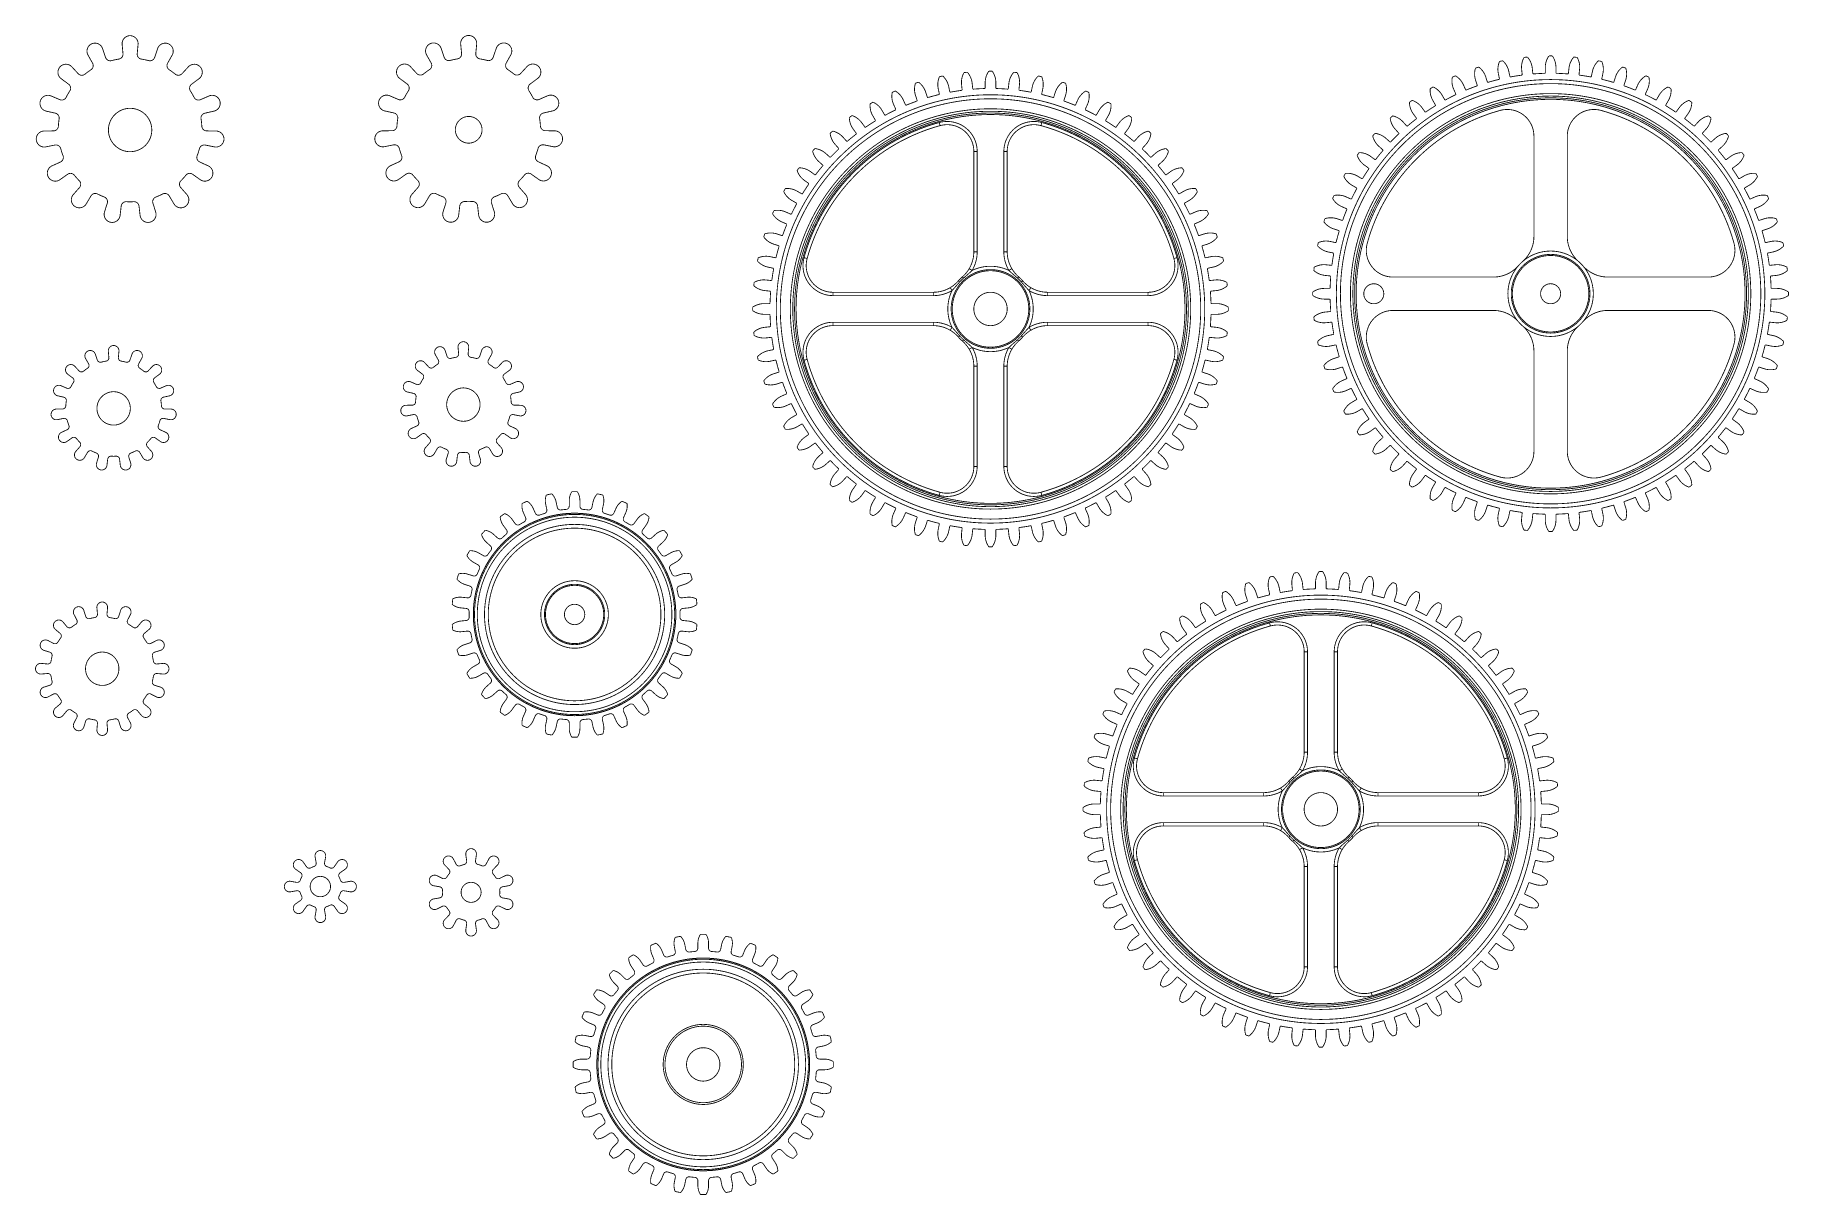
# Model space of a CAD drawing. Extents: x 1.1 to 21.8, y 1.7 to 15.4.
import ezdxf

# ---------------------------------------------------------------- set-up
doc = ezdxf.new("R2010")
doc.units = 0
doc.layers.get('0').update_dxf_attribs({"linetype": 'CONTINUOUS'})

msp = doc.modelspace()

# ---------------------------------------------------------------- linework, layer by layer
at = {"color": 0, "const_width": 0.00985}
for points in [[(2.30724, 15.2686), (2.30757, 15.2724), (2.30767, 15.2763), (2.30761, 15.28), (2.30746, 15.2838), (2.30713, 15.2875), (2.30664, 15.2912), (2.30599, 15.295), (2.30524, 15.2988), (2.30431, 15.3024), (2.30322, 15.3061), (2.30203, 15.3096), (2.30067, 15.3132), (2.29915, 15.3167), (2.29747, 15.32), (2.29574, 15.3235), (2.29383, 15.3267), (2.29178, 15.3299), (2.28961, 15.3329), (2.28733, 15.336), (2.28494, 15.3389), (2.28239, 15.3418), (2.27974, 15.3444), (2.27701, 15.3471), (2.27414, 15.3496), (2.27121, 15.3519), (2.26818, 15.3542), (2.26508, 15.3564), (2.26187, 15.3583), (2.25857, 15.3603), (2.25521, 15.3621), (2.25179, 15.3636), (2.24832, 15.3651), (2.24474, 15.3664), (2.24115, 15.3676), (2.23753, 15.3688), (2.23383, 15.3696), (2.23014, 15.3703), (2.2264, 15.371), (2.22265, 15.3714), (2.21886, 15.3717), (2.21506, 15.3718), (2.21126, 15.3718), (2.20751, 15.3717), (2.20372, 15.3714), (2.19997, 15.371), (2.19624, 15.3703), (2.19254, 15.3696), (2.18886, 15.3688), (2.18522, 15.3676), (2.18158, 15.3664), (2.17806, 15.3651), (2.17458, 15.3636), (2.17117, 15.3621), (2.16781, 15.3603), (2.1645, 15.3583), (2.16129, 15.3564), (2.15821, 15.3542), (2.15517, 15.3519), (2.15218, 15.3496), (2.14936, 15.3471), (2.14665, 15.3444), (2.14399, 15.3418), (2.14144, 15.3389), (2.13906, 15.336), (2.13678, 15.3329), (2.1346, 15.3299), (2.13254, 15.3267), (2.13064, 15.3235), (2.12885, 15.32), (2.12722, 15.3167), (2.12576, 15.3132), (2.12435, 15.3096), (2.12315, 15.3061), (2.12207, 15.3024), (2.12115, 15.2988), (2.12033, 15.295), (2.11974, 15.2912), (2.11925, 15.2875), (2.11893, 15.2838), (2.11871, 15.28), (2.11871, 15.2763), (2.11882, 15.2724), (2.11908, 15.2686)], [(6.3024, 15.2708), (6.30268, 15.2747), (6.30279, 15.2785), (6.30279, 15.2822), (6.30257, 15.286), (6.30225, 15.2899), (6.30176, 15.2936), (6.30117, 15.2974), (6.30035, 15.301), (6.29943, 15.3047), (6.29833, 15.3083), (6.29715, 15.3119), (6.29579, 15.3154), (6.29428, 15.3189), (6.29264, 15.3224), (6.29085, 15.3257), (6.28896, 15.3289), (6.28689, 15.3321), (6.28472, 15.3353), (6.28244, 15.3383), (6.28006, 15.3412), (6.2775, 15.344), (6.2749, 15.3467), (6.27214, 15.3493), (6.26932, 15.3518), (6.26633, 15.3542), (6.26335, 15.3565), (6.26019, 15.3586), (6.257, 15.3607), (6.25369, 15.3626), (6.25032, 15.3643), (6.2469, 15.366), (6.24343, 15.3674), (6.2399, 15.3688), (6.23628, 15.37), (6.23264, 15.371), (6.229, 15.3719), (6.22526, 15.3726), (6.22151, 15.3733), (6.21778, 15.3738), (6.21397, 15.374), (6.21024, 15.3742), (6.20643, 15.3742), (6.20264, 15.374), (6.19889, 15.3738), (6.1951, 15.3733), (6.19135, 15.3726), (6.18767, 15.3719), (6.18397, 15.371), (6.18033, 15.37), (6.17676, 15.3688), (6.17318, 15.3674), (6.16971, 15.366), (6.16629, 15.3643), (6.16292, 15.3626), (6.15967, 15.3607), (6.15642, 15.3586), (6.15332, 15.3565), (6.15028, 15.3542), (6.14735, 15.3518), (6.14447, 15.3493), (6.14176, 15.3467), (6.13911, 15.344), (6.13661, 15.3412), (6.13417, 15.3383), (6.13189, 15.3353), (6.12972, 15.3321), (6.12771, 15.3289), (6.12576, 15.3257), (6.12403, 15.3224), (6.12235, 15.3189), (6.12088, 15.3154), (6.11947, 15.3119), (6.11828, 15.3083), (6.11719, 15.3047), (6.11626, 15.301), (6.1155, 15.2974), (6.11486, 15.2936), (6.11436, 15.2899), (6.11404, 15.286), (6.11388, 15.2822), (6.11382, 15.2785), (6.11399, 15.2747), (6.11426, 15.2708)], [(1.88835, 15.2196), (1.88704, 15.2232), (1.88564, 15.2267), (1.88406, 15.2301), (1.88238, 15.2335), (1.88053, 15.2368), (1.87858, 15.24), (1.87646, 15.2432), (1.87424, 15.2462), (1.8719, 15.2493), (1.86947, 15.2521), (1.86686, 15.2549), (1.86421, 15.2575), (1.86139, 15.2601), (1.85851, 15.2626), (1.85553, 15.2649), (1.85243, 15.2671), (1.84928, 15.2692), (1.84603, 15.2711), (1.84272, 15.2731), (1.83936, 15.2747), (1.83589, 15.2763), (1.83242, 15.2776), (1.82883, 15.2789), (1.82519, 15.28), (1.82156, 15.281), (1.81787, 15.2818), (1.81413, 15.2825), (1.81039, 15.2831), (1.80658, 15.2835), (1.80285, 15.2838), (1.79904, 15.2838), (1.79525, 15.2838), (1.79144, 15.2835), (1.78771, 15.2832), (1.78396, 15.2826), (1.78022, 15.2819), (1.77653, 15.2811), (1.77285, 15.2801), (1.76926, 15.279), (1.76568, 15.2778), (1.76215, 15.2764), (1.75868, 15.2749), (1.75526, 15.2732), (1.75196, 15.2714), (1.74869, 15.2694), (1.74556, 15.2674), (1.74246, 15.2651), (1.73947, 15.2628), (1.73654, 15.2604), (1.73378, 15.2578), (1.73107, 15.2551), (1.72851, 15.2524), (1.72601, 15.2494), (1.72368, 15.2465), (1.7214, 15.2435), (1.71935, 15.2403), (1.71733, 15.2371), (1.7155, 15.2339), (1.71376, 15.2304), (1.71218, 15.2269), (1.71078, 15.2235), (1.70947, 15.22), (1.70828, 15.2164), (1.70731, 15.2126), (1.70643, 15.209), (1.70574, 15.2053), (1.70514, 15.2015), (1.70475, 15.1978), (1.70449, 15.194), (1.70437, 15.1903), (1.70443, 15.1864), (1.70458, 15.1826), (1.70492, 15.1789), (1.7054, 15.1751), (1.70606, 15.1714), (1.70687, 15.1676), (1.70779, 15.164), (1.70888, 15.1604), (1.71012, 15.1568), (1.71149, 15.1533), (1.713, 15.1499), (1.71468, 15.1464), (1.71647, 15.1431)], [(1.77018, 15.0474), (1.71647, 15.1431)], [(1.9235, 15.1156), (1.88835, 15.2196)], [(1.9235, 15.1156), (1.92453, 15.1128), (1.92578, 15.1099), (1.92708, 15.1071), (1.9286, 15.1044), (1.93024, 15.1019), (1.93197, 15.0994), (1.93386, 15.0969), (1.93587, 15.0947), (1.93799, 15.0925), (1.94026, 15.0903), (1.9426, 15.0883), (1.94504, 15.0865), (1.9476, 15.0849), (1.95019, 15.0832), (1.9529, 15.0818), (1.95568, 15.0804), (1.9585, 15.0793), (1.96143, 15.0783), (1.96436, 15.0774), (1.96733, 15.0767), (1.97038, 15.0761), (1.97342, 15.0758), (1.97646, 15.0756), (1.97949, 15.0754), (1.98258, 15.0756), (1.98562, 15.0758), (1.98867, 15.0762), (1.99169, 15.0768), (1.99468, 15.0775)], [(2.07975, 15.0956), (2.08279, 15.0961), (2.08578, 15.0968), (2.08871, 15.0978), (2.09164, 15.0987), (2.09446, 15.0999), (2.09722, 15.1013), (2.09987, 15.1026), (2.10254, 15.1043), (2.10504, 15.106), (2.10747, 15.1079), (2.10981, 15.1099), (2.11208, 15.1119), (2.11421, 15.1142), (2.11615, 15.1165), (2.11806, 15.1189), (2.11979, 15.1214), (2.12142, 15.124), (2.12294, 15.1267), (2.12424, 15.1294), (2.12543, 15.1322), (2.12651, 15.1351), (2.12739, 15.1382), (2.12815, 15.1411), (2.12875, 15.1442), (2.12912, 15.1471), (2.12944, 15.1501), (2.12956, 15.1532), (2.1295, 15.1563), (2.12929, 15.1593)], [(2.12929, 15.1593), (2.11908, 15.2686)], [(2.2971, 15.1593), (2.29688, 15.1563), (2.29682, 15.1532), (2.29693, 15.1501), (2.29719, 15.1471), (2.29764, 15.1442), (2.29824, 15.1411), (2.29899, 15.1382), (2.29986, 15.1351), (2.30094, 15.1322), (2.30214, 15.1294), (2.30344, 15.1267), (2.30496, 15.124), (2.30653, 15.1214), (2.30832, 15.1189), (2.31017, 15.1165), (2.31218, 15.1142), (2.31429, 15.1119), (2.31651, 15.1099), (2.3189, 15.1079), (2.32135, 15.106), (2.32383, 15.1043), (2.32644, 15.1026), (2.32915, 15.1013), (2.33192, 15.0999), (2.33475, 15.0987), (2.33768, 15.0978), (2.3406, 15.0968), (2.34358, 15.0961), (2.34657, 15.0956)], [(2.2971, 15.1593), (2.30724, 15.2686)], [(2.43169, 15.0775), (2.43468, 15.0768), (2.43772, 15.0762), (2.44075, 15.0758), (2.44379, 15.0756), (2.44683, 15.0754), (2.44993, 15.0756), (2.45296, 15.0758), (2.456, 15.0761), (2.45904, 15.0767), (2.46203, 15.0774), (2.46496, 15.0783), (2.46789, 15.0793), (2.47071, 15.0804), (2.47347, 15.0818), (2.47618, 15.0832), (2.47879, 15.0849), (2.48133, 15.0865), (2.48378, 15.0883), (2.48611, 15.0903), (2.48833, 15.0925), (2.4905, 15.0947), (2.49251, 15.0969), (2.49442, 15.0994), (2.49615, 15.1019), (2.49778, 15.1044), (2.49924, 15.1071), (2.5006, 15.1099), (2.50179, 15.1128), (2.50288, 15.1156)], [(2.50288, 15.1156), (2.53803, 15.2196)], [(2.7099, 15.1431), (2.71169, 15.1464), (2.71338, 15.1499), (2.7149, 15.1533), (2.71625, 15.1568), (2.71744, 15.1604), (2.71858, 15.164), (2.71951, 15.1676), (2.72032, 15.1714), (2.72092, 15.1751), (2.72146, 15.1789), (2.72179, 15.1826), (2.72194, 15.1864), (2.722, 15.1903), (2.7219, 15.194), (2.72163, 15.1978), (2.72125, 15.2015), (2.72065, 15.2053), (2.71994, 15.209), (2.71907, 15.2126), (2.71804, 15.2164), (2.7169, 15.22), (2.7156, 15.2235), (2.71419, 15.2269), (2.71263, 15.2304), (2.71089, 15.2339), (2.70904, 15.2371), (2.70703, 15.2403), (2.70492, 15.2435), (2.70269, 15.2465), (2.70036, 15.2494), (2.69786, 15.2524), (2.69532, 15.2551), (2.6926, 15.2578), (2.68978, 15.2604), (2.6869, 15.2628), (2.68392, 15.2651), (2.68083, 15.2674), (2.67763, 15.2694), (2.67443, 15.2714), (2.67106, 15.2732), (2.66769, 15.2749), (2.66422, 15.2764), (2.66069, 15.2778), (2.65713, 15.279), (2.65354, 15.2801), (2.64985, 15.2811), (2.64615, 15.2819), (2.64242, 15.2826), (2.63867, 15.2832), (2.63487, 15.2835), (2.63112, 15.2838), (2.62733, 15.2838), (2.62354, 15.2838), (2.61974, 15.2835), (2.616, 15.2831), (2.61225, 15.2825), (2.60851, 15.2818), (2.60482, 15.281), (2.60118, 15.28), (2.59754, 15.2789), (2.59403, 15.2776), (2.5905, 15.2763), (2.58703, 15.2747), (2.58365, 15.2731), (2.58029, 15.2711), (2.57704, 15.2692), (2.57389, 15.2671), (2.57086, 15.2649), (2.56787, 15.2626), (2.565, 15.2601), (2.56218, 15.2575), (2.55951, 15.2549), (2.55692, 15.2521), (2.55447, 15.2493), (2.55214, 15.2462), (2.54992, 15.2432), (2.54779, 15.24), (2.54585, 15.2368), (2.544, 15.2335), (2.54226, 15.2301), (2.54075, 15.2267), (2.53928, 15.2232), (2.53803, 15.2196)], [(2.65614, 15.0474), (2.7099, 15.1431)], [(5.88351, 15.2218), (5.88222, 15.2254), (5.88075, 15.2289), (5.87924, 15.2324), (5.8775, 15.2358), (5.87565, 15.239), (5.87369, 15.2424), (5.87158, 15.2456), (5.86936, 15.2485), (5.86703, 15.2515), (5.86458, 15.2544), (5.86199, 15.2572), (5.85932, 15.2599), (5.85656, 15.2624), (5.85363, 15.2649), (5.85069, 15.2672), (5.8476, 15.2694), (5.84446, 15.2715), (5.84119, 15.2735), (5.83789, 15.2753), (5.83447, 15.2769), (5.831, 15.2785), (5.82753, 15.28), (5.82394, 15.2813), (5.82032, 15.2824), (5.81668, 15.2833), (5.81299, 15.2842), (5.80925, 15.2849), (5.8055, 15.2854), (5.80176, 15.2858), (5.79796, 15.286), (5.79417, 15.2861), (5.79036, 15.286), (5.78662, 15.2858), (5.78282, 15.2854), (5.77908, 15.285), (5.77533, 15.2842), (5.77165, 15.2835), (5.76801, 15.2825), (5.76438, 15.2814), (5.76079, 15.28), (5.75726, 15.2787), (5.75379, 15.2771), (5.75043, 15.2754), (5.74713, 15.2736), (5.74387, 15.2717), (5.74067, 15.2696), (5.73757, 15.2674), (5.7346, 15.2651), (5.73172, 15.2626), (5.72889, 15.2601), (5.72624, 15.2575), (5.72364, 15.2547), (5.72114, 15.2518), (5.71881, 15.2489), (5.71658, 15.2458), (5.71446, 15.2426), (5.71246, 15.2394), (5.71061, 15.2361), (5.70893, 15.2328), (5.70731, 15.2293), (5.70589, 15.2258), (5.70458, 15.2222), (5.70344, 15.2186), (5.70242, 15.215), (5.70156, 15.2112), (5.70085, 15.2076), (5.70031, 15.2039), (5.69987, 15.2001), (5.6996, 15.1963), (5.69949, 15.1925), (5.69954, 15.1887), (5.69971, 15.185), (5.70008, 15.1811), (5.70057, 15.1774), (5.70122, 15.1736), (5.70199, 15.17), (5.70296, 15.1662), (5.70404, 15.1626), (5.70524, 15.159), (5.70665, 15.1556), (5.70817, 15.1521), (5.70979, 15.1486), (5.71158, 15.1453)], [(5.76535, 15.0496), (5.71158, 15.1453)], [(5.91862, 15.1179), (5.88351, 15.2218)], [(5.91862, 15.1179), (5.91971, 15.115), (5.9209, 15.1122), (5.92225, 15.1094), (5.92372, 15.1068), (5.92535, 15.1042), (5.92714, 15.1017), (5.92899, 15.0993), (5.93104, 15.0969), (5.93317, 15.0947), (5.93539, 15.0926), (5.93772, 15.0907), (5.94015, 15.0888), (5.94271, 15.0871), (5.94532, 15.0856), (5.94803, 15.084), (5.95079, 15.0828), (5.95367, 15.0817), (5.95654, 15.0806), (5.95947, 15.0797), (5.96246, 15.079), (5.9655, 15.0785), (5.96853, 15.0781), (5.97157, 15.0779), (5.97467, 15.0778), (5.97771, 15.0779), (5.98079, 15.0781), (5.98383, 15.0785), (5.98682, 15.079), (5.98981, 15.0797)], [(6.07493, 15.0979), (6.0779, 15.0985), (6.08089, 15.0992), (6.08388, 15.1), (6.08675, 15.101), (6.08957, 15.1022), (6.09233, 15.1035), (6.09506, 15.105), (6.09765, 15.1065), (6.10021, 15.1083), (6.1026, 15.1101), (6.10499, 15.1121), (6.10721, 15.1142), (6.10932, 15.1164), (6.11133, 15.1188), (6.11317, 15.1212), (6.11496, 15.1238), (6.11654, 15.1262), (6.11806, 15.129), (6.11936, 15.1318), (6.12056, 15.1346), (6.12164, 15.1375), (6.1225, 15.1404), (6.12326, 15.1433), (6.12386, 15.1464), (6.12429, 15.1494), (6.12457, 15.1525), (6.12468, 15.1556), (6.12462, 15.1586), (6.1244, 15.1617)], [(6.1244, 15.1617), (6.11426, 15.2708)], [(6.29221, 15.1617), (6.29199, 15.1586), (6.29194, 15.1556), (6.2921, 15.1525), (6.29237, 15.1494), (6.29281, 15.1464), (6.29335, 15.1433), (6.29411, 15.1404), (6.29503, 15.1375), (6.29606, 15.1346), (6.29725, 15.1318), (6.29861, 15.129), (6.30007, 15.1262), (6.30171, 15.1238), (6.30344, 15.1212), (6.30533, 15.1188), (6.30735, 15.1164), (6.30946, 15.1142), (6.31168, 15.1121), (6.31401, 15.1101), (6.31646, 15.1083), (6.31896, 15.1065), (6.32161, 15.105), (6.32428, 15.1035), (6.32704, 15.1022), (6.32992, 15.101), (6.33279, 15.1), (6.33572, 15.0992), (6.33871, 15.0985), (6.34174, 15.0979)], [(6.29221, 15.1617), (6.3024, 15.2708)], [(6.42681, 15.0797), (6.42979, 15.079), (6.43283, 15.0785), (6.43587, 15.0781), (6.43892, 15.0779), (6.442, 15.0778), (6.44504, 15.0779), (6.44814, 15.0781), (6.45111, 15.0785), (6.45415, 15.079), (6.45714, 15.0797), (6.46007, 15.0806), (6.463, 15.0817), (6.46582, 15.0828), (6.46858, 15.084), (6.47131, 15.0856), (6.4739, 15.0871), (6.47646, 15.0888), (6.47889, 15.0907), (6.48122, 15.0926), (6.48351, 15.0947), (6.48562, 15.0969), (6.48763, 15.0993), (6.48953, 15.1017), (6.49126, 15.1042), (6.49289, 15.1068), (6.49442, 15.1094), (6.49576, 15.1122), (6.49696, 15.115), (6.49799, 15.1179)], [(6.49799, 15.1179), (6.53315, 15.2218)], [(6.70503, 15.1453), (6.70682, 15.1486), (6.7085, 15.1521), (6.71001, 15.1556), (6.71137, 15.159), (6.71262, 15.1626), (6.71371, 15.1662), (6.71463, 15.17), (6.71544, 15.1736), (6.7161, 15.1774), (6.71658, 15.1811), (6.7169, 15.185), (6.71712, 15.1887), (6.71712, 15.1925), (6.71701, 15.1963), (6.71674, 15.2001), (6.71636, 15.2039), (6.71582, 15.2076), (6.71506, 15.2112), (6.71419, 15.215), (6.71322, 15.2186), (6.71203, 15.2222), (6.71072, 15.2258), (6.70931, 15.2293), (6.70774, 15.2328), (6.706, 15.2361), (6.70415, 15.2394), (6.70215, 15.2426), (6.70008, 15.2458), (6.69786, 15.2489), (6.69547, 15.2518), (6.69299, 15.2547), (6.69043, 15.2575), (6.68772, 15.2601), (6.68494, 15.2626), (6.68201, 15.2651), (6.67904, 15.2674), (6.67594, 15.2696), (6.67279, 15.2717), (6.66954, 15.2736), (6.66624, 15.2754), (6.66282, 15.2771), (6.65935, 15.2787), (6.65582, 15.28), (6.65229, 15.2814), (6.64865, 15.2825), (6.64497, 15.2835), (6.64128, 15.2842), (6.63758, 15.285), (6.63379, 15.2854), (6.63004, 15.2858), (6.62625, 15.286), (6.62244, 15.2861), (6.61871, 15.286), (6.6149, 15.2858), (6.61111, 15.2854), (6.60736, 15.2849), (6.60368, 15.2842), (6.59999, 15.2833), (6.59631, 15.2824), (6.59267, 15.2813), (6.58914, 15.28), (6.58561, 15.2785), (6.58214, 15.2769), (6.57878, 15.2753), (6.57547, 15.2735), (6.57221, 15.2715), (6.56907, 15.2694), (6.56597, 15.2672), (6.56299, 15.2649), (6.56011, 15.2624), (6.55729, 15.2599), (6.55464, 15.2572), (6.55208, 15.2544), (6.54958, 15.2515), (6.54725, 15.2485), (6.54503, 15.2456), (6.54292, 15.2424), (6.54096, 15.239), (6.53911, 15.2358), (6.53743, 15.2324), (6.53586, 15.2289), (6.53444, 15.2254), (6.53315, 15.2218)], [(6.65132, 15.0496), (6.70503, 15.1453)], [(18.6328, 14.9761), (18.6318, 14.9894), (18.6315, 15.0028), (18.6321, 15.016), (18.6333, 15.0297), (18.6354, 15.0432), (18.6383, 15.0567), (18.6426, 15.0717), (18.6478, 15.0865), (18.6542, 15.1013), (18.6615, 15.1156)], [(18.6615, 15.1156), (18.6765, 15.1172), (18.6814, 15.1178), (18.6864, 15.1182), (18.6914, 15.1188), (18.7014, 15.1197)], [(18.7581, 14.9896), (18.7562, 15.0028), (18.7538, 15.0158), (18.7506, 15.0287), (18.7464, 15.0418), (18.7415, 15.0546), (18.736, 15.0671), (18.7287, 15.081), (18.7207, 15.0943), (18.7114, 15.1074), (18.7014, 15.1197)], [(18.9117, 14.9974), (18.9121, 15.0107), (18.9132, 15.0239), (18.9151, 15.0371), (18.9179, 15.0506), (18.9214, 15.0637), (18.9256, 15.0768), (18.9314, 15.0914), (18.9382, 15.1057), (18.946, 15.1196), (18.9549, 15.1329)], [(18.9549, 15.1329), (18.9599, 15.1331), (18.9699, 15.1331), (18.9749, 15.1331), (18.9799, 15.1331), (18.9899, 15.1331), (18.9949, 15.1329)], [(19.0376, 14.9975), (19.0372, 15.0108), (19.0361, 15.0242), (19.0343, 15.0374), (19.0315, 15.0507), (19.0281, 15.064), (19.0237, 15.0771), (19.0181, 15.0915), (19.0114, 15.1057), (19.0036, 15.1196), (18.9949, 15.1329)], [(19.1913, 14.9893), (19.1931, 15.0025), (19.1956, 15.0156), (19.1989, 15.0285), (19.2029, 15.0415), (19.2078, 15.0543), (19.2135, 15.0669), (19.2207, 15.0808), (19.2289, 15.0942), (19.2382, 15.1072), (19.2483, 15.1197)], [(19.2483, 15.1197), (19.2583, 15.1188), (19.2633, 15.1182), (19.2683, 15.1176), (19.2783, 15.1165), (19.2832, 15.1161), (19.2882, 15.1156)], [(19.3165, 14.9764), (19.3176, 14.9896), (19.3178, 15.0029), (19.3174, 15.0163), (19.3161, 15.0299), (19.314, 15.0435), (19.3111, 15.0568), (19.3069, 15.0719), (19.3018, 15.0867), (19.2954, 15.1013), (19.2882, 15.1156)], [(1.52561, 15.0044), (1.523, 15.0071), (1.52024, 15.0097), (1.51742, 15.0122), (1.51449, 15.0146), (1.51144, 15.0169), (1.50836, 15.0192), (1.50515, 15.0211), (1.5019, 15.0231), (1.49854, 15.0249), (1.49511, 15.0264), (1.49164, 15.0279), (1.48807, 15.0293), (1.48449, 15.0306), (1.48085, 15.0315), (1.47721, 15.0325), (1.47347, 15.0332), (1.46972, 15.0339), (1.46599, 15.0343), (1.46218, 15.0346), (1.45844, 15.0347), (1.45464, 15.0349), (1.45085, 15.0347), (1.4471, 15.0344), (1.44331, 15.034), (1.43956, 15.0333), (1.43588, 15.0326), (1.43218, 15.0318), (1.42854, 15.0307), (1.42492, 15.0296), (1.42139, 15.0282), (1.41786, 15.0268), (1.41444, 15.0251), (1.41108, 15.0233), (1.40782, 15.0215), (1.40457, 15.0196), (1.40147, 15.0174), (1.39844, 15.0151), (1.39546, 15.0128), (1.39264, 15.0103), (1.38986, 15.0076), (1.38721, 15.005), (1.38466, 15.0021), (1.38227, 14.9993), (1.37994, 14.9962), (1.37777, 14.9931), (1.37571, 14.99), (1.37381, 14.9867), (1.37202, 14.9833), (1.37033, 14.9799), (1.36882, 14.9764), (1.36746, 14.9729), (1.36621, 14.9693), (1.36513, 14.9657), (1.3642, 14.9621), (1.36339, 14.9583), (1.36274, 14.9546), (1.36225, 14.9508), (1.36193, 14.9471), (1.36171, 14.9433), (1.36165, 14.9394), (1.36176, 14.9357), (1.36203, 14.9319), (1.36247, 14.9282), (1.36301, 14.9244), (1.36372, 14.9207), (1.36458, 14.9171), (1.36556, 14.9133), (1.36675, 14.9097), (1.368, 14.9063), (1.36947, 14.9028), (1.37104, 14.8993), (1.37277, 14.8958), (1.37462, 14.8926), (1.37657, 14.8894), (1.37869, 14.8861), (1.38091, 14.8832), (1.3833, 14.8801), (1.38574, 14.8774), (1.38835, 14.8744), (1.391, 14.8718), (1.39382, 14.8693), (1.39671, 14.8668), (1.39968, 14.8646)], [(1.59999, 14.9238), (1.52561, 15.0044)], [(1.59999, 14.9238), (1.60215, 14.9215), (1.60439, 14.9194), (1.60672, 14.9174), (1.60915, 14.9157), (1.61171, 14.9139), (1.61436, 14.9124), (1.61708, 14.9108), (1.61985, 14.9096), (1.62267, 14.9085), (1.6256, 14.9075), (1.62853, 14.9065), (1.63151, 14.9058), (1.63456, 14.9054), (1.63758, 14.905), (1.64063, 14.9047), (1.64372, 14.9047), (1.64675, 14.9047), (1.64979, 14.905), (1.65283, 14.9054), (1.65588, 14.906), (1.65886, 14.9068), (1.66178, 14.9076), (1.66465, 14.9086), (1.66749, 14.9099), (1.67025, 14.9111), (1.67296, 14.9126), (1.67557, 14.9142), (1.67811, 14.916), (1.68056, 14.9178)], [(1.75092, 14.969), (1.74186, 14.9629), (1.73286, 14.9568), (1.7239, 14.9507), (1.71506, 14.9443), (1.70632, 14.9378), (1.69764, 14.9313), (1.68901, 14.9246), (1.68056, 14.9178)], [(1.75092, 14.969), (1.75347, 14.9707), (1.75586, 14.9725), (1.75819, 14.9746), (1.76042, 14.9767), (1.76253, 14.9789), (1.76454, 14.9813), (1.76644, 14.9836), (1.76818, 14.9861), (1.76975, 14.9887), (1.77121, 14.9914), (1.77257, 14.9942), (1.77376, 14.9971), (1.77479, 15), (1.77567, 15.0029), (1.77642, 15.0058), (1.77696, 15.0089), (1.7774, 15.0119), (1.77767, 15.0149), (1.77778, 15.0181), (1.77772, 15.0211), (1.7775, 15.0242), (1.77713, 15.0272), (1.77658, 15.0301), (1.77587, 15.0332), (1.77507, 15.0361), (1.77408, 15.039), (1.77289, 15.0419), (1.77165, 15.0446), (1.77018, 15.0474)], [(2.07975, 15.0956), (2.06907, 15.0938), (2.05832, 15.0918), (2.04764, 15.0897), (2.037, 15.0876), (2.02636, 15.0853), (2.01579, 15.0828), (2.00521, 15.0803), (1.99468, 15.0775)], [(2.43169, 15.0775), (2.42117, 15.0803), (2.4106, 15.0828), (2.40001, 15.0853), (2.38938, 15.0876), (2.37875, 15.0897), (2.36806, 15.0918), (2.35732, 15.0938), (2.34657, 15.0956)], [(2.65614, 15.0474), (2.65474, 15.0446), (2.65343, 15.0419), (2.65229, 15.039), (2.65132, 15.0361), (2.65044, 15.0332), (2.64979, 15.0301), (2.64925, 15.0272), (2.64887, 15.0242), (2.64865, 15.0211), (2.6486, 15.0181), (2.64871, 15.0149), (2.64899, 15.0119), (2.64936, 15.0089), (2.64996, 15.0058), (2.65072, 15.0029), (2.65158, 15), (2.65261, 14.9971), (2.65381, 14.9942), (2.65511, 14.9914), (2.65662, 14.9887), (2.65821, 14.9861), (2.65994, 14.9836), (2.66183, 14.9813), (2.66379, 14.9789), (2.6659, 14.9767), (2.66818, 14.9746), (2.67046, 14.9725), (2.6729, 14.9707), (2.67546, 14.969)], [(2.74582, 14.9178), (2.73731, 14.9246), (2.72874, 14.9313), (2.72006, 14.9378), (2.71132, 14.9443), (2.70247, 14.9507), (2.69353, 14.9568), (2.68451, 14.9629), (2.67546, 14.969)], [(2.74582, 14.9178), (2.74826, 14.916), (2.75082, 14.9142), (2.75342, 14.9126), (2.75612, 14.9111), (2.7589, 14.9099), (2.76172, 14.9086), (2.7646, 14.9076), (2.76753, 14.9068), (2.77051, 14.906), (2.77354, 14.9054), (2.77653, 14.905), (2.77962, 14.9047), (2.78267, 14.9047), (2.78575, 14.9047), (2.78879, 14.905), (2.79183, 14.9054), (2.79486, 14.9058), (2.79785, 14.9065), (2.80078, 14.9075), (2.80371, 14.9085), (2.80653, 14.9096), (2.80931, 14.9108), (2.81201, 14.9124), (2.81461, 14.9139), (2.81717, 14.9157), (2.81967, 14.9174), (2.822, 14.9194), (2.82422, 14.9215), (2.82639, 14.9238)], [(2.82639, 14.9238), (2.90076, 15.0044)], [(3.02664, 14.8646), (3.02968, 14.8668), (3.03256, 14.8693), (3.03532, 14.8718), (3.03803, 14.8744), (3.04064, 14.8774), (3.04308, 14.8801), (3.04546, 14.8832), (3.04769, 14.8861), (3.04981, 14.8894), (3.05176, 14.8926), (3.0536, 14.8958), (3.05533, 14.8993), (3.05692, 14.9028), (3.05832, 14.9063), (3.05963, 14.9097), (3.06076, 14.9133), (3.06179, 14.9171), (3.06267, 14.9207), (3.06338, 14.9244), (3.06392, 14.9282), (3.06435, 14.9319), (3.06461, 14.9357), (3.06472, 14.9394), (3.06467, 14.9433), (3.06446, 14.9471), (3.06413, 14.9508), (3.06364, 14.9546), (3.06299, 14.9583), (3.06218, 14.9621), (3.06125, 14.9657), (3.06017, 14.9693), (3.05892, 14.9729), (3.05757, 14.9764), (3.05604, 14.9799), (3.05436, 14.9833), (3.05257, 14.9867), (3.05067, 14.99), (3.04861, 14.9931), (3.04639, 14.9962), (3.04411, 14.9993), (3.04172, 15.0021), (3.03917, 15.005), (3.03651, 15.0076), (3.03375, 15.0103), (3.03093, 15.0128), (3.02794, 15.0151), (3.0249, 15.0174), (3.02181, 15.0196), (3.01856, 15.0215), (3.01531, 15.0233), (3.01193, 15.0251), (3.00846, 15.0268), (3.00499, 15.0282), (3.00146, 15.0296), (2.99783, 15.0307), (2.99419, 15.0318), (2.9905, 15.0326), (2.98682, 15.0333), (2.98307, 15.034), (2.97928, 15.0344), (2.97553, 15.0347), (2.97174, 15.0349), (2.96793, 15.0347), (2.96414, 15.0346), (2.96039, 15.0343), (2.95665, 15.0339), (2.9529, 15.0332), (2.94917, 15.0325), (2.94553, 15.0315), (2.94189, 15.0306), (2.93832, 15.0293), (2.93474, 15.0279), (2.93126, 15.0264), (2.92785, 15.0249), (2.92449, 15.0231), (2.92122, 15.0211), (2.91803, 15.0192), (2.91488, 15.0169), (2.91189, 15.0146), (2.90896, 15.0122), (2.90608, 15.0097), (2.90338, 15.0071), (2.90076, 15.0044)], [(5.52072, 15.0067), (5.51812, 15.0094), (5.5154, 15.0121), (5.51258, 15.0146), (5.5096, 15.0169), (5.50662, 15.0192), (5.50347, 15.0214), (5.50028, 15.0235), (5.49701, 15.0253), (5.49365, 15.0271), (5.49024, 15.0287), (5.48676, 15.0303), (5.48324, 15.0315), (5.47965, 15.0328), (5.47597, 15.0339), (5.47233, 15.0347), (5.46864, 15.0354), (5.4649, 15.0361), (5.4611, 15.0367), (5.45736, 15.0369), (5.45356, 15.0371), (5.44976, 15.0371), (5.44596, 15.0369), (5.44222, 15.0367), (5.43847, 15.0362), (5.43468, 15.0357), (5.43099, 15.0349), (5.42731, 15.034), (5.42367, 15.0331), (5.42008, 15.0318), (5.4165, 15.0306), (5.41303, 15.029), (5.40961, 15.0274), (5.40625, 15.0257), (5.40294, 15.0237), (5.39974, 15.0218), (5.3966, 15.0197), (5.39356, 15.0174), (5.39057, 15.015), (5.38775, 15.0126), (5.38499, 15.0099), (5.38232, 15.0072), (5.37983, 15.0044), (5.37739, 15.0015), (5.37511, 14.9985), (5.37289, 14.9954), (5.37088, 14.9922), (5.36893, 14.989), (5.36714, 14.9856), (5.36546, 14.9822), (5.36399, 14.9787), (5.36257, 14.9751), (5.36133, 14.9717), (5.36025, 14.9681), (5.35932, 14.9643), (5.35851, 14.9607), (5.35786, 14.9569), (5.35736, 14.9532), (5.35704, 14.9494), (5.35682, 14.9456), (5.35678, 14.9418), (5.35688, 14.9381), (5.35715, 14.9343), (5.35758, 14.9306), (5.35813, 14.9267), (5.35883, 14.9231), (5.35969, 14.9193), (5.36074, 14.9157), (5.36187, 14.9121), (5.36317, 14.9085), (5.36458, 14.905), (5.36615, 14.9015), (5.36789, 14.8982), (5.36974, 14.8949), (5.37169, 14.8917), (5.37381, 14.8885), (5.37608, 14.8854), (5.37842, 14.8825), (5.38086, 14.8796), (5.38346, 14.8768), (5.38618, 14.8742), (5.38894, 14.8715), (5.39182, 14.8692), (5.39486, 14.8668)], [(5.59511, 14.926), (5.52072, 15.0067)], [(5.59511, 14.926), (5.59728, 14.9238), (5.5995, 14.9217), (5.60189, 14.9197), (5.60433, 14.9179), (5.60688, 14.9161), (5.60949, 14.9146), (5.61219, 14.9132), (5.61496, 14.9119), (5.61778, 14.9107), (5.62071, 14.9097), (5.62364, 14.9089), (5.62663, 14.9082), (5.62967, 14.9076), (5.63271, 14.9072), (5.63574, 14.9071), (5.63883, 14.9069), (5.64187, 14.9071), (5.64497, 14.9074), (5.648, 14.9078), (5.65099, 14.9083), (5.65397, 14.909), (5.6569, 14.9099), (5.65978, 14.911), (5.66265, 14.9121), (5.66542, 14.9135), (5.66808, 14.9149), (5.67068, 14.9165), (5.67324, 14.9182), (5.67567, 14.9201)], [(5.74604, 14.9713), (5.73699, 14.9653), (5.72797, 14.9592), (5.71903, 14.9529), (5.71018, 14.9465), (5.70144, 14.9401), (5.69276, 14.9335), (5.68419, 14.9268), (5.67567, 14.9201)], [(5.74604, 14.9713), (5.74858, 14.9729), (5.75103, 14.9749), (5.75336, 14.9768), (5.75558, 14.9789), (5.75771, 14.9811), (5.75965, 14.9835), (5.76156, 14.986), (5.76329, 14.9885), (5.76492, 14.9911), (5.76639, 14.9938), (5.76768, 14.9965), (5.76888, 14.9993), (5.76992, 15.0022), (5.77083, 15.0051), (5.77154, 15.0082), (5.77214, 15.0111), (5.77251, 15.0142), (5.77279, 15.0172), (5.77289, 15.0203), (5.77285, 15.0233), (5.77263, 15.0264), (5.77225, 15.0294), (5.77171, 15.0325), (5.77106, 15.0354), (5.77018, 15.0385), (5.76921, 15.0414), (5.76807, 15.0442), (5.76676, 15.0469), (5.76535, 15.0496)], [(6.07493, 15.0979), (6.06418, 15.0961), (6.05344, 15.0942), (6.04281, 15.0921), (6.03212, 15.0899), (6.02149, 15.0875), (6.0109, 15.0851), (6.00032, 15.0825), (5.98981, 15.0797)], [(6.42681, 15.0797), (6.41629, 15.0825), (6.40576, 15.0851), (6.39513, 15.0875), (6.3845, 15.0899), (6.37386, 15.0921), (6.36317, 15.0942), (6.35249, 15.0961), (6.34174, 15.0979)], [(6.65132, 15.0496), (6.64985, 15.0469), (6.6486, 15.0442), (6.64746, 15.0414), (6.64643, 15.0385), (6.64561, 15.0354), (6.64492, 15.0325), (6.64437, 15.0294), (6.64399, 15.0264), (6.64378, 15.0233), (6.64372, 15.0203), (6.64382, 15.0172), (6.6441, 15.0142), (6.64453, 15.0111), (6.64513, 15.0082), (6.64583, 15.0051), (6.64671, 15.0022), (6.64774, 14.9993), (6.64893, 14.9965), (6.65028, 14.9938), (6.65175, 14.9911), (6.65332, 14.9885), (6.65511, 14.986), (6.65696, 14.9835), (6.65896, 14.9811), (6.66108, 14.9789), (6.66331, 14.9768), (6.66564, 14.9749), (6.66803, 14.9729), (6.67057, 14.9713)], [(6.74094, 14.9201), (6.73247, 14.9268), (6.72385, 14.9335), (6.71517, 14.9401), (6.70643, 14.9465), (6.6976, 14.9529), (6.68864, 14.9592), (6.67964, 14.9653), (6.67057, 14.9713)], [(6.74094, 14.9201), (6.74338, 14.9182), (6.74593, 14.9165), (6.74854, 14.9149), (6.75125, 14.9135), (6.75401, 14.9121), (6.75683, 14.911), (6.75971, 14.9099), (6.76264, 14.909), (6.76563, 14.9083), (6.76867, 14.9078), (6.77171, 14.9074), (6.77474, 14.9071), (6.77783, 14.9069), (6.78087, 14.9071), (6.78396, 14.9072), (6.787, 14.9076), (6.78999, 14.9082), (6.79297, 14.9089), (6.7959, 14.9097), (6.79883, 14.9107), (6.80165, 14.9119), (6.80442, 14.9132), (6.80713, 14.9146), (6.80979, 14.9161), (6.81233, 14.9179), (6.81478, 14.9197), (6.81711, 14.9217), (6.81939, 14.9238), (6.8215, 14.926)], [(6.8215, 14.926), (6.89589, 15.0067)], [(7.02181, 14.8668), (7.02479, 14.8692), (7.02767, 14.8715), (7.03049, 14.8742), (7.03315, 14.8768), (7.03575, 14.8796), (7.03825, 14.8825), (7.04058, 14.8854), (7.04281, 14.8885), (7.04492, 14.8917), (7.04688, 14.8949), (7.04872, 14.8982), (7.05046, 14.9015), (7.05203, 14.905), (7.0535, 14.9085), (7.05479, 14.9121), (7.05593, 14.9157), (7.05692, 14.9193), (7.05778, 14.9231), (7.05849, 14.9267), (7.05908, 14.9306), (7.05946, 14.9343), (7.05974, 14.9381), (7.05985, 14.9418), (7.05979, 14.9456), (7.05963, 14.9494), (7.05925, 14.9532), (7.05875, 14.9569), (7.05811, 14.9607), (7.05735, 14.9643), (7.05637, 14.9681), (7.05528, 14.9717), (7.05404, 14.9751), (7.05268, 14.9787), (7.05117, 14.9822), (7.04949, 14.9856), (7.04769, 14.989), (7.04579, 14.9922), (7.04372, 14.9954), (7.04156, 14.9985), (7.03928, 15.0015), (7.03683, 15.0044), (7.03429, 15.0072), (7.03168, 15.0099), (7.02892, 15.0126), (7.02604, 15.015), (7.02311, 15.0174), (7.02007, 15.0197), (7.01693, 15.0218), (7.01372, 15.0237), (7.01042, 15.0257), (7.00706, 15.0274), (7.00364, 15.029), (7.00011, 15.0306), (6.99658, 15.0318), (6.993, 15.0331), (6.98931, 15.034), (6.98563, 15.0349), (6.98193, 15.0357), (6.97819, 15.0362), (6.97444, 15.0367), (6.97065, 15.0369), (6.96685, 15.0371), (6.96306, 15.0371), (6.95931, 15.0369), (6.95551, 15.0367), (6.95176, 15.0361), (6.94803, 15.0354), (6.94433, 15.0347), (6.94065, 15.0339), (6.93701, 15.0328), (6.93343, 15.0315), (6.9299, 15.0303), (6.92638, 15.0287), (6.92296, 15.0271), (6.91965, 15.0253), (6.91635, 15.0235), (6.91314, 15.0214), (6.91004, 15.0192), (6.90701, 15.0169), (6.90408, 15.0146), (6.90126, 15.0121), (6.89854, 15.0094), (6.89589, 15.0067)], [(11.7628, 14.8881), (11.7676, 14.8892), (11.7726, 14.8903), (11.7775, 14.8913), (11.7823, 14.8924), (11.7873, 14.8933), (11.7922, 14.8944), (11.7971, 14.8954), (11.802, 14.8964)], [(11.8719, 14.7729), (11.8688, 14.7858), (11.8649, 14.7986), (11.8603, 14.811), (11.8549, 14.8236), (11.8487, 14.8358), (11.8419, 14.8478), (11.8332, 14.8608), (11.8238, 14.8732), (11.8133, 14.8851), (11.802, 14.8964)], [(12.0239, 14.7967), (12.0229, 14.81), (12.0226, 14.8233), (12.0232, 14.8365), (12.0245, 14.8501), (12.0266, 14.8637), (12.0295, 14.8772), (12.0337, 14.8924), (12.039, 14.9071), (12.0453, 14.9219), (12.0526, 14.9361)], [(12.0526, 14.9361), (12.0576, 14.9367), (12.0626, 14.9372), (12.0675, 14.9378), (12.0725, 14.9382), (12.0775, 14.9387), (12.0825, 14.9393), (12.0875, 14.9399), (12.0925, 14.9403)], [(12.1491, 14.8101), (12.1474, 14.8233), (12.1449, 14.8364), (12.1417, 14.8493), (12.1375, 14.8624), (12.1327, 14.8751), (12.1271, 14.8876), (12.1198, 14.9015), (12.1117, 14.915), (12.1025, 14.9279), (12.0925, 14.9403)], [(12.3028, 14.8179), (12.3032, 14.8312), (12.3043, 14.8444), (12.3062, 14.8576), (12.3089, 14.8711), (12.3124, 14.8843), (12.3167, 14.8974), (12.3225, 14.9119), (12.3293, 14.9261), (12.3371, 14.9401), (12.3459, 14.9536)], [(12.3459, 14.9536), (12.351, 14.9536), (12.3609, 14.9536), (12.366, 14.9536), (12.371, 14.9536), (12.381, 14.9536), (12.386, 14.9536)], [(12.4288, 14.8182), (12.4284, 14.8314), (12.4273, 14.8447), (12.4253, 14.8579), (12.4227, 14.8712), (12.4192, 14.8846), (12.4149, 14.8976), (12.4092, 14.9122), (12.4025, 14.9262), (12.3947, 14.9403), (12.386, 14.9536)], [(12.5824, 14.8099), (12.5842, 14.8231), (12.5866, 14.8361), (12.59, 14.849), (12.594, 14.8621), (12.5989, 14.875), (12.6045, 14.8874), (12.6118, 14.9014), (12.62, 14.9147), (12.6293, 14.9278), (12.6394, 14.9403)], [(12.6394, 14.9403), (12.6494, 14.9393), (12.6544, 14.9387), (12.6594, 14.9382), (12.6644, 14.9378), (12.6693, 14.9372), (12.6793, 14.9361)], [(12.7077, 14.7969), (12.7087, 14.8103), (12.7089, 14.8235), (12.7084, 14.8368), (12.7071, 14.8504), (12.7051, 14.864), (12.7023, 14.8775), (12.698, 14.8925), (12.6929, 14.9072), (12.6866, 14.9219), (12.6793, 14.9361)], [(12.8595, 14.7726), (12.8627, 14.7856), (12.8666, 14.7983), (12.8712, 14.8108), (12.8766, 14.8233), (12.8828, 14.8356), (12.8897, 14.8475), (12.8984, 14.8606), (12.908, 14.8731), (12.9186, 14.885), (12.93, 14.8964)], [(12.93, 14.8964), (12.9349, 14.8953), (12.9447, 14.8933), (12.9496, 14.8922), (12.9545, 14.8913), (12.9594, 14.8901), (12.9643, 14.8892), (12.9692, 14.8881)], [(17.8149, 14.8822), (17.8194, 14.8843), (17.824, 14.8864), (17.8286, 14.8885), (17.8331, 14.8904), (17.8376, 14.8925), (17.8469, 14.8965), (17.8514, 14.8986)], [(17.9456, 14.7922), (17.9399, 14.8043), (17.9335, 14.8158), (17.9264, 14.8271), (17.9185, 14.8383), (17.9099, 14.849), (17.9007, 14.8592), (17.8894, 14.8701), (17.8776, 14.8804), (17.8649, 14.8899), (17.8514, 14.8986)], [(18.0893, 14.8471), (18.0856, 14.8599), (18.0825, 14.8729), (18.0803, 14.886), (18.0788, 14.8996), (18.0779, 14.9133), (18.0779, 14.9271), (18.079, 14.9428), (18.081, 14.9583), (18.0842, 14.974), (18.0883, 14.9894)], [(18.0883, 14.9894), (18.0979, 14.9926), (18.1026, 14.9942), (18.1074, 14.9957), (18.1122, 14.9972), (18.1265, 15.0018)], [(18.209, 14.8863), (18.2046, 14.8987), (18.1994, 14.9111), (18.1935, 14.9231), (18.1868, 14.935), (18.1793, 14.9465), (18.1714, 14.9576), (18.1614, 14.9697), (18.1506, 14.981), (18.1389, 14.9918), (18.1265, 15.0018)], [(18.3576, 14.9258), (18.3553, 14.939), (18.3536, 14.9522), (18.3528, 14.9654), (18.3526, 14.9792), (18.3533, 14.9928), (18.3547, 15.0065), (18.3574, 15.0219), (18.3611, 15.0372), (18.3658, 15.0526), (18.3717, 15.0675)], [(18.3706, 14.8651), (18.3576, 14.9258)], [(18.3717, 15.0675), (18.3765, 15.0686), (18.3814, 15.0697), (18.3864, 15.0707), (18.3913, 15.0718), (18.4011, 15.0739), (18.406, 15.0749), (18.4108, 15.0758)], [(18.4808, 14.9524), (18.4776, 14.9653), (18.4739, 14.9779), (18.4693, 14.9904), (18.4638, 15.0031), (18.4576, 15.0153), (18.4508, 15.0272), (18.4422, 15.0401), (18.4326, 15.0526), (18.4221, 15.0646), (18.4108, 15.0758)], [(18.4938, 14.8914), (18.4808, 14.9524)], [(18.5029, 14.8853), (18.519, 14.8882), (18.5353, 14.891), (18.5514, 14.8937), (18.5675, 14.8964), (18.5838, 14.8989), (18.6, 14.9013), (18.6163, 14.9036), (18.6325, 14.9058)], [(18.6393, 14.9144), (18.6392, 14.9122), (18.6382, 14.9096), (18.6365, 14.9076), (18.6342, 14.9063), (18.6325, 14.9058)], [(18.6393, 14.9144), (18.6328, 14.9761)], [(18.7646, 14.9276), (18.7581, 14.9896)], [(18.7646, 14.9276), (18.7651, 14.9254), (18.7665, 14.9231), (18.7686, 14.9215), (18.7713, 14.9207), (18.7731, 14.9206)], [(18.7731, 14.9206), (18.7894, 14.9218), (18.8057, 14.9229), (18.8221, 14.9239), (18.8385, 14.9249), (18.8549, 14.9256), (18.8712, 14.9264), (18.8876, 14.9269), (18.904, 14.9274)], [(18.9117, 14.9353), (18.9114, 14.9331), (18.9101, 14.9307), (18.9082, 14.9288), (18.9057, 14.9276), (18.904, 14.9274)], [(18.9117, 14.9353), (18.9117, 14.9974)], [(19.0376, 14.9353), (19.0376, 14.9975)], [(19.0376, 14.9353), (19.0379, 14.9331), (19.0392, 14.9307), (19.0411, 14.9288), (19.0435, 14.9276), (19.0453, 14.9274)], [(19.0453, 14.9274), (19.0617, 14.9269), (19.0782, 14.9264), (19.0944, 14.9256), (19.1108, 14.9249), (19.1272, 14.9239), (19.1436, 14.9229), (19.16, 14.9218), (19.1764, 14.9206)], [(19.1847, 14.9276), (19.1842, 14.9254), (19.1828, 14.9231), (19.1806, 14.9215), (19.1781, 14.9207), (19.1764, 14.9206)], [(19.1847, 14.9276), (19.1913, 14.9893)], [(19.31, 14.9144), (19.3165, 14.9764)], [(19.31, 14.9144), (19.3101, 14.9122), (19.3111, 14.9096), (19.3128, 14.9076), (19.3151, 14.9063), (19.3168, 14.9058)], [(19.3168, 14.9058), (19.3331, 14.9036), (19.3493, 14.9013), (19.3656, 14.8989), (19.3817, 14.8964), (19.3979, 14.8937), (19.4142, 14.891), (19.4303, 14.8882), (19.4464, 14.8853)], [(19.4556, 14.8914), (19.4685, 14.9521)], [(19.4685, 14.9521), (19.4717, 14.965), (19.4754, 14.9778), (19.4801, 14.9903), (19.4856, 15.0028), (19.4917, 15.015), (19.4986, 15.0269), (19.5074, 15.04), (19.5168, 15.0525), (19.5275, 15.0644), (19.5389, 15.0758)], [(19.5389, 15.0758), (19.5438, 15.0747), (19.5536, 15.0726), (19.5585, 15.0717), (19.5633, 15.0707), (19.5683, 15.0696), (19.5781, 15.0675)], [(19.5918, 14.9261), (19.5942, 14.9392), (19.5957, 14.9524), (19.5967, 14.9657), (19.5968, 14.9794), (19.5963, 14.9931), (19.5947, 15.0067), (19.5921, 15.0221), (19.5886, 15.0374), (19.5839, 15.0526), (19.5781, 15.0675)], [(19.5788, 14.8651), (19.5918, 14.9261)], [(19.7403, 14.8861), (19.7447, 14.8986), (19.75, 14.9108), (19.7558, 14.9228), (19.7625, 14.9347), (19.77, 14.9463), (19.7781, 14.9574), (19.7881, 14.9694), (19.7989, 14.9808), (19.8107, 14.9917), (19.8232, 15.0018)], [(19.8232, 15.0018), (19.8375, 14.9972), (19.8471, 14.994), (19.8518, 14.9925), (19.8565, 14.991), (19.8614, 14.9893)], [(19.8601, 14.8474), (19.8639, 14.8601), (19.8669, 14.8731), (19.8692, 14.8863), (19.8708, 14.8999), (19.8715, 14.9135), (19.8715, 14.9272), (19.8706, 14.9428), (19.8686, 14.9583), (19.8654, 14.974), (19.8614, 14.9893)], [(20.0036, 14.7921), (20.0094, 14.804), (20.0158, 14.8157), (20.0229, 14.8269), (20.0308, 14.8381), (20.0394, 14.8487), (20.0486, 14.8589), (20.0599, 14.87), (20.0719, 14.8801), (20.0847, 14.8897), (20.0982, 14.8983)], [(20.0982, 14.8983), (20.1074, 14.8943), (20.1119, 14.8924), (20.1165, 14.8903), (20.1211, 14.8882), (20.1257, 14.8863), (20.1303, 14.8842), (20.1349, 14.8821)], [(1.48774, 14.799), (1.39968, 14.8646)], [(1.50201, 14.7194), (1.49615, 14.7103), (1.4904, 14.7011), (1.48475, 14.6918), (1.47928, 14.6824), (1.4739, 14.6729), (1.46864, 14.6635), (1.46349, 14.6537), (1.4585, 14.6442)], [(1.50201, 14.7194), (1.50358, 14.7222), (1.50504, 14.7249), (1.5064, 14.7276), (1.50754, 14.7304), (1.50857, 14.7333), (1.50944, 14.7363), (1.51019, 14.7393), (1.51074, 14.7422), (1.51118, 14.7453), (1.51139, 14.7483), (1.5115, 14.7514), (1.51144, 14.7544), (1.51124, 14.7575), (1.51079, 14.7606), (1.51025, 14.7636), (1.5096, 14.7667), (1.50874, 14.7696), (1.50771, 14.7724), (1.50657, 14.7753), (1.50526, 14.7781), (1.50385, 14.7807), (1.50222, 14.7833), (1.50054, 14.786), (1.49869, 14.7883), (1.49675, 14.7907), (1.49462, 14.7929), (1.4924, 14.7951), (1.49013, 14.7971), (1.48774, 14.799)], [(2.93864, 14.799), (2.93625, 14.7971), (2.93392, 14.7951), (2.93175, 14.7929), (2.92964, 14.7907), (2.92768, 14.7883), (2.92583, 14.786), (2.9241, 14.7833), (2.92253, 14.7807), (2.92111, 14.7781), (2.91982, 14.7753), (2.91868, 14.7724), (2.91764, 14.7696), (2.91678, 14.7667), (2.91607, 14.7636), (2.91553, 14.7606), (2.91515, 14.7575), (2.91493, 14.7544), (2.91488, 14.7514), (2.91499, 14.7483), (2.91521, 14.7453), (2.91564, 14.7422), (2.91618, 14.7393), (2.91694, 14.7363), (2.91781, 14.7333), (2.91883, 14.7304), (2.91997, 14.7276), (2.92128, 14.7249), (2.92279, 14.7222), (2.92437, 14.7194)], [(2.96789, 14.6442), (2.96283, 14.6537), (2.95774, 14.6635), (2.95247, 14.6729), (2.9471, 14.6824), (2.94157, 14.6918), (2.93599, 14.7011), (2.93024, 14.7103), (2.92437, 14.7194)], [(2.93864, 14.799), (3.02664, 14.8646)], [(5.48286, 14.8014), (5.39486, 14.8668)], [(5.49713, 14.7218), (5.49126, 14.7126), (5.48551, 14.7033), (5.47993, 14.694), (5.47439, 14.6847), (5.46903, 14.6753), (5.46376, 14.6657), (5.45865, 14.6561), (5.45361, 14.6465)], [(5.49713, 14.7218), (5.49875, 14.7244), (5.50022, 14.7272), (5.50151, 14.7299), (5.50271, 14.7328), (5.50369, 14.7356), (5.50461, 14.7386), (5.50532, 14.7415), (5.50586, 14.7446), (5.50629, 14.7476), (5.50651, 14.7507), (5.50662, 14.7538), (5.50657, 14.7568), (5.50635, 14.7599), (5.50597, 14.7629), (5.50543, 14.7658), (5.50472, 14.7689), (5.50385, 14.7718), (5.50288, 14.7747), (5.50168, 14.7775), (5.50038, 14.7803), (5.49897, 14.7831), (5.4974, 14.7857), (5.49567, 14.7882), (5.49382, 14.7907), (5.49186, 14.7931), (5.48975, 14.7953), (5.48757, 14.7974), (5.48525, 14.7993), (5.48286, 14.8014)], [(6.93375, 14.8014), (6.93137, 14.7993), (6.9291, 14.7974), (6.92686, 14.7953), (6.92481, 14.7931), (6.92279, 14.7907), (6.92096, 14.7882), (6.91928, 14.7857), (6.91769, 14.7831), (6.91624, 14.7803), (6.91493, 14.7775), (6.91379, 14.7747), (6.91276, 14.7718), (6.91194, 14.7689), (6.91124, 14.7658), (6.91069, 14.7629), (6.91032, 14.7599), (6.91004, 14.7568), (6.91, 14.7538), (6.9101, 14.7507), (6.91038, 14.7476), (6.91075, 14.7446), (6.91135, 14.7415), (6.91206, 14.7386), (6.91292, 14.7356), (6.91396, 14.7328), (6.9151, 14.7299), (6.91644, 14.7272), (6.91792, 14.7244), (6.91949, 14.7218)], [(6.963, 14.6465), (6.95801, 14.6561), (6.95285, 14.6657), (6.9476, 14.6753), (6.94222, 14.6847), (6.93674, 14.694), (6.9311, 14.7033), (6.92535, 14.7126), (6.91949, 14.7218)], [(6.93375, 14.8014), (7.02181, 14.8668)], [(11.2217, 14.5614), (11.2166, 14.5736), (11.2123, 14.5862), (11.2087, 14.599), (11.2057, 14.6124), (11.2035, 14.626), (11.2021, 14.6396), (11.2014, 14.6553), (11.2019, 14.671), (11.2034, 14.6869), (11.2059, 14.7028)], [(11.2059, 14.7028), (11.2105, 14.7049), (11.2151, 14.7069), (11.2197, 14.709), (11.2242, 14.7111), (11.2288, 14.7131), (11.2334, 14.7151), (11.238, 14.7171), (11.2426, 14.7192)], [(11.3367, 14.6128), (11.3309, 14.6247), (11.3245, 14.6364), (11.3174, 14.6478), (11.3095, 14.6589), (11.3009, 14.6696), (11.2917, 14.6799), (11.2806, 14.6907), (11.2687, 14.7008), (11.256, 14.7104), (11.2426, 14.7192)], [(11.4804, 14.6676), (11.4767, 14.6806), (11.4736, 14.6935), (11.4714, 14.7067), (11.4698, 14.7201), (11.469, 14.7339), (11.4691, 14.7476), (11.4701, 14.7633), (11.4721, 14.7789), (11.4753, 14.7946), (11.4795, 14.81)], [(11.4795, 14.81), (11.4843, 14.8117), (11.489, 14.8132), (11.4938, 14.8147), (11.4985, 14.8163), (11.5033, 14.8179), (11.5176, 14.8224)], [(11.6001, 14.7068), (11.5957, 14.7194), (11.5905, 14.7317), (11.5846, 14.7436), (11.5779, 14.7556), (11.5705, 14.7671), (11.5624, 14.7782), (11.5525, 14.7901), (11.5417, 14.8015), (11.5301, 14.8125), (11.5176, 14.8224)], [(11.6194, 14.6476), (11.6001, 14.7068)], [(11.7487, 14.7465), (11.7464, 14.7596), (11.7447, 14.7728), (11.7439, 14.786), (11.7437, 14.7997), (11.7444, 14.8135), (11.7459, 14.8271), (11.7485, 14.8425), (11.7522, 14.8579), (11.7569, 14.8732), (11.7628, 14.8881)], [(11.7617, 14.6858), (11.7487, 14.7465)], [(11.8849, 14.7119), (11.8719, 14.7729)], [(11.8849, 14.7119), (11.8858, 14.7094), (11.8876, 14.7074), (11.89, 14.7061), (11.8926, 14.7057), (11.894, 14.7058)], [(11.894, 14.7058), (11.9102, 14.7088), (11.9263, 14.7115), (11.9425, 14.7143), (11.9587, 14.7169), (11.9749, 14.7194), (11.9911, 14.7218), (12.0073, 14.7242), (12.0236, 14.7264)], [(12.0304, 14.735), (12.0302, 14.7324), (12.0291, 14.7299), (12.0273, 14.7279), (12.0249, 14.7267), (12.0236, 14.7264)], [(12.0304, 14.735), (12.0239, 14.7967)], [(12.1557, 14.7482), (12.1491, 14.8101)], [(12.1557, 14.7482), (12.1564, 14.7456), (12.158, 14.7433), (12.1602, 14.7418), (12.1627, 14.7411), (12.1641, 14.7411)], [(12.1641, 14.7411), (12.1804, 14.7424), (12.1968, 14.7435), (12.2132, 14.7444), (12.2295, 14.7454), (12.2459, 14.7462), (12.2623, 14.7469), (12.2787, 14.7475), (12.2951, 14.7481)], [(12.3028, 14.7558), (12.3023, 14.7532), (12.301, 14.7508), (12.2989, 14.7492), (12.2965, 14.7482), (12.2951, 14.7481)], [(12.3028, 14.7558), (12.3028, 14.8179)], [(12.4288, 14.7558), (12.4288, 14.8182)], [(12.4288, 14.7558), (12.4292, 14.7532), (12.4306, 14.7508), (12.4326, 14.7492), (12.4351, 14.7482), (12.4364, 14.7481)], [(12.4364, 14.7481), (12.4528, 14.7475), (12.4692, 14.7469), (12.4856, 14.7462), (12.502, 14.7454), (12.5183, 14.7444), (12.5347, 14.7435), (12.5511, 14.7424), (12.5674, 14.7411)], [(12.5758, 14.7482), (12.5751, 14.7456), (12.5736, 14.7433), (12.5713, 14.7418), (12.5688, 14.7411), (12.5674, 14.7411)], [(12.5758, 14.7482), (12.5824, 14.8099)], [(12.7012, 14.735), (12.7077, 14.7969)], [(12.7012, 14.735), (12.7013, 14.7324), (12.7024, 14.7299), (12.7043, 14.7279), (12.7066, 14.7267), (12.708, 14.7264)], [(12.708, 14.7264), (12.7242, 14.7242), (12.7405, 14.7218), (12.7567, 14.7194), (12.7728, 14.7169), (12.7891, 14.7143), (12.8052, 14.7115), (12.8214, 14.7088), (12.8375, 14.7058)], [(12.8466, 14.7119), (12.8457, 14.7094), (12.8439, 14.7074), (12.8415, 14.7061), (12.8389, 14.7057), (12.8375, 14.7058)], [(12.8466, 14.7119), (12.8595, 14.7726)], [(12.9829, 14.7467), (12.9852, 14.7597), (12.9869, 14.7729), (12.9878, 14.7862), (12.9879, 14.8), (12.9872, 14.8136), (12.9858, 14.8274), (12.9832, 14.8428), (12.9796, 14.8579), (12.9749, 14.8731), (12.9692, 14.8881)], [(12.9699, 14.6858), (12.9829, 14.7467)], [(13.1121, 14.6476), (13.1313, 14.7067)], [(13.1313, 14.7067), (13.1358, 14.7192), (13.141, 14.7314), (13.1469, 14.7433), (13.1537, 14.7553), (13.1611, 14.7668), (13.1692, 14.7779), (13.1792, 14.79), (13.19, 14.8014), (13.2018, 14.8122), (13.2143, 14.8224)], [(13.2143, 14.8224), (13.2238, 14.8193), (13.2286, 14.8178), (13.2334, 14.8163), (13.2382, 14.8146), (13.2429, 14.8131), (13.2477, 14.8115), (13.2524, 14.8099)], [(13.2513, 14.6679), (13.255, 14.6807), (13.258, 14.6937), (13.2603, 14.7068), (13.2619, 14.7204), (13.2626, 14.7342), (13.2626, 14.7478), (13.2617, 14.7633), (13.2597, 14.7789), (13.2566, 14.7946), (13.2524, 14.8099)], [(13.3948, 14.6126), (13.4005, 14.6246), (13.407, 14.6363), (13.4141, 14.6475), (13.422, 14.6586), (13.4306, 14.6693), (13.4398, 14.6796), (13.451, 14.6904), (13.463, 14.7007), (13.4759, 14.7103), (13.4893, 14.719)], [(13.4893, 14.719), (13.4985, 14.715), (13.5031, 14.7129), (13.5077, 14.7108), (13.5259, 14.7026)], [(13.5099, 14.5615), (13.515, 14.5739), (13.5194, 14.5864), (13.523, 14.5992), (13.526, 14.6126), (13.5282, 14.6261), (13.5296, 14.6399), (13.5303, 14.6554), (13.5299, 14.671), (13.5285, 14.6869), (13.5259, 14.7026)], [(17.5844, 14.6079), (17.5782, 14.6197), (17.5725, 14.6317), (17.5675, 14.6442), (17.5632, 14.6571), (17.5596, 14.6704), (17.5568, 14.6837), (17.5546, 14.6993), (17.5533, 14.715), (17.5531, 14.731), (17.554, 14.7471)], [(17.554, 14.7471), (17.5583, 14.7496), (17.5669, 14.7546), (17.5714, 14.7571), (17.5843, 14.7646), (17.5888, 14.7671)], [(17.6935, 14.6711), (17.6865, 14.6825), (17.6789, 14.6935), (17.6707, 14.7039), (17.6615, 14.7142), (17.6519, 14.7239), (17.6417, 14.7331), (17.6294, 14.7428), (17.6167, 14.7517), (17.6029, 14.7599), (17.5888, 14.7671)], [(17.8306, 14.7408), (17.8256, 14.7531), (17.8213, 14.7657), (17.8176, 14.7785), (17.8146, 14.7919), (17.8124, 14.8054), (17.811, 14.819), (17.8104, 14.8347), (17.8108, 14.8504), (17.8122, 14.8664), (17.8149, 14.8822)], [(17.8558, 14.684), (17.8306, 14.7408)], [(17.971, 14.7354), (17.9456, 14.7922)], [(17.971, 14.7354), (17.9724, 14.7332), (17.9746, 14.7315), (17.9772, 14.7307), (17.9799, 14.7308), (17.9811, 14.7313)], [(17.9811, 14.7313), (17.9962, 14.7375), (18.0115, 14.7436), (18.0268, 14.7496), (18.0421, 14.7556), (18.0574, 14.7614), (18.0728, 14.7671), (18.0882, 14.7728), (18.1036, 14.7783)], [(18.1085, 14.7882), (18.0893, 14.8471)], [(18.1085, 14.7882), (18.1089, 14.7854), (18.1083, 14.7828), (18.1069, 14.7806), (18.1049, 14.7789), (18.1036, 14.7783)], [(18.2282, 14.8271), (18.209, 14.8863)], [(18.2282, 14.8271), (18.2294, 14.8247), (18.2315, 14.8229), (18.234, 14.8218), (18.2367, 14.8217), (18.2379, 14.8219)], [(18.2379, 14.8219), (18.2538, 14.8265), (18.2694, 14.831), (18.2853, 14.8354), (18.3011, 14.8397), (18.3169, 14.8439), (18.3328, 14.8479), (18.3487, 14.8519), (18.3647, 14.856)], [(18.3706, 14.8651), (18.3707, 14.8625), (18.3699, 14.8599), (18.3682, 14.8578), (18.366, 14.8564), (18.3647, 14.856)], [(18.4938, 14.8914), (18.4946, 14.8893), (18.4962, 14.8872), (18.4985, 14.8857), (18.5011, 14.8851), (18.5029, 14.8853)], [(19.4556, 14.8914), (19.4547, 14.8893), (19.4532, 14.8872), (19.4508, 14.8857), (19.4482, 14.8851), (19.4464, 14.8853)], [(19.5788, 14.8651), (19.5786, 14.8625), (19.5794, 14.8599), (19.5811, 14.8578), (19.5833, 14.8564), (19.5846, 14.856)], [(19.5846, 14.856), (19.6006, 14.8519), (19.6165, 14.8479), (19.6324, 14.8439), (19.6482, 14.8397), (19.664, 14.8354), (19.6956, 14.8265), (19.7114, 14.8219)], [(19.7211, 14.8271), (19.7199, 14.8247), (19.7178, 14.8229), (19.7153, 14.8218), (19.7128, 14.8217), (19.7114, 14.8219)], [(19.7211, 14.8271), (19.7403, 14.8861)], [(19.8408, 14.7882), (19.8406, 14.7854), (19.841, 14.7828), (19.8425, 14.7806), (19.8444, 14.7789), (19.8457, 14.7783)], [(19.8408, 14.7882), (19.8601, 14.8474)], [(19.8457, 14.7783), (19.8611, 14.7728), (19.8765, 14.7671), (19.8919, 14.7614), (19.9072, 14.7556), (19.9226, 14.7496), (19.9378, 14.7436), (19.9531, 14.7375), (19.9682, 14.7313)], [(19.9785, 14.7354), (19.9769, 14.7332), (19.9747, 14.7315), (19.9722, 14.7307), (19.9694, 14.7308), (19.9682, 14.7313)], [(19.9785, 14.7354), (20.0036, 14.7921)], [(20.0935, 14.684), (20.1188, 14.741)], [(20.1188, 14.741), (20.1239, 14.7533), (20.1282, 14.7658), (20.1319, 14.7787), (20.1349, 14.7921), (20.1371, 14.8056), (20.1385, 14.8192), (20.1392, 14.8349), (20.1389, 14.8504), (20.1374, 14.8664), (20.1349, 14.8821)], [(20.2557, 14.671), (20.2628, 14.6824), (20.2704, 14.6932), (20.2786, 14.7036), (20.2876, 14.7139), (20.2974, 14.7236), (20.3075, 14.7328), (20.3199, 14.7425), (20.3328, 14.7515), (20.3467, 14.7596), (20.361, 14.7668)], [(20.361, 14.7668), (20.3653, 14.7644), (20.3697, 14.7619), (20.3826, 14.7544), (20.3871, 14.7518), (20.3914, 14.7493), (20.3957, 14.7468)], [(20.365, 14.6082), (20.3712, 14.6199), (20.3769, 14.6319), (20.3819, 14.6443), (20.3863, 14.6572), (20.3899, 14.6704), (20.3928, 14.6839), (20.3951, 14.6994), (20.3964, 14.715), (20.3965, 14.7308), (20.3957, 14.7468)], [(1.28174, 14.6603), (1.27827, 14.6617), (1.27468, 14.6629), (1.27105, 14.6642), (1.26742, 14.6651), (1.26373, 14.666), (1.25998, 14.6667), (1.25624, 14.6672), (1.2525, 14.6676), (1.2487, 14.6679), (1.24495, 14.6679), (1.24116, 14.6679), (1.23736, 14.6676), (1.23356, 14.6674), (1.22982, 14.6668), (1.22607, 14.6661), (1.22238, 14.6654), (1.21875, 14.6644), (1.21512, 14.6633), (1.21153, 14.6621), (1.20801, 14.6607), (1.20454, 14.6592), (1.20112, 14.6575), (1.19781, 14.6557), (1.19455, 14.6537), (1.19135, 14.6518), (1.18826, 14.6496), (1.18527, 14.6472), (1.18235, 14.6449), (1.17958, 14.6422), (1.17687, 14.6396), (1.17426, 14.6369), (1.17177, 14.634), (1.16938, 14.631), (1.16716, 14.6279), (1.16504, 14.6249), (1.16303, 14.6217), (1.16119, 14.6183), (1.15945, 14.615), (1.15788, 14.6115), (1.15641, 14.6081), (1.15506, 14.6044), (1.15392, 14.6008), (1.15289, 14.5972), (1.15202, 14.5935), (1.15126, 14.5899), (1.15072, 14.5861), (1.15028, 14.5824), (1.15001, 14.5786), (1.14985, 14.5747), (1.1499, 14.571), (1.15007, 14.5672), (1.15039, 14.5635), (1.15088, 14.5597), (1.15148, 14.556), (1.15229, 14.5522), (1.15321, 14.5486), (1.1543, 14.5449), (1.15549, 14.5414), (1.15685, 14.5378), (1.15837, 14.5343), (1.15999, 14.5308), (1.16178, 14.5275), (1.16368, 14.5243), (1.16574, 14.5211), (1.16786, 14.5179), (1.17014, 14.515), (1.17258, 14.5121), (1.17508, 14.5092), (1.17773, 14.5064), (1.18045, 14.5039), (1.18332, 14.5014), (1.18625, 14.499), (1.18929, 14.4967), (1.19238, 14.4946), (1.19558, 14.4925), (1.19889, 14.4907), (1.20226, 14.4889), (1.20568, 14.4872), (1.20915, 14.4858), (1.21267, 14.4844), (1.21631, 14.4832), (1.21994, 14.4822), (1.22363, 14.4813)], [(1.38254, 14.6168), (1.28174, 14.6603)], [(1.38254, 14.6168), (1.38536, 14.6157), (1.38829, 14.6147), (1.39122, 14.6139), (1.39421, 14.6132), (1.39725, 14.6126), (1.40028, 14.6122), (1.40332, 14.6121), (1.40642, 14.6119), (1.40944, 14.6121), (1.41249, 14.6124), (1.41553, 14.6128), (1.41857, 14.6133), (1.42156, 14.614), (1.42449, 14.615), (1.42736, 14.6161), (1.43018, 14.6172), (1.43294, 14.6186), (1.4356, 14.62), (1.43826, 14.6217), (1.44075, 14.6233), (1.44319, 14.6253), (1.44553, 14.6272), (1.44775, 14.6293), (1.44987, 14.6315), (1.45182, 14.6339), (1.45367, 14.6364), (1.4554, 14.6389), (1.45703, 14.6415), (1.4585, 14.6442)], [(2.96789, 14.6442), (2.96935, 14.6415), (2.97092, 14.6389), (2.97265, 14.6364), (2.97456, 14.6339), (2.97657, 14.6315), (2.97863, 14.6293), (2.98085, 14.6272), (2.98318, 14.6253), (2.98562, 14.6233), (2.98813, 14.6217), (2.99072, 14.62), (2.99343, 14.6186), (2.99621, 14.6172), (2.99903, 14.6161), (3.0019, 14.615), (3.00483, 14.614), (3.00782, 14.6133), (3.01079, 14.6128), (3.01383, 14.6124), (3.01693, 14.6121), (3.01997, 14.6119), (3.02306, 14.6121), (3.0261, 14.6122), (3.02914, 14.6126), (3.03217, 14.6132), (3.03515, 14.6139), (3.03808, 14.6147), (3.04101, 14.6157), (3.04383, 14.6168)], [(3.04383, 14.6168), (3.14464, 14.6603)], [(3.20275, 14.4813), (3.20643, 14.4822), (3.21007, 14.4832), (3.21371, 14.4844), (3.21724, 14.4858), (3.22071, 14.4872), (3.22412, 14.4889), (3.22749, 14.4907), (3.23074, 14.4925), (3.234, 14.4946), (3.23708, 14.4967), (3.24013, 14.499), (3.24306, 14.5014), (3.24593, 14.5039), (3.24864, 14.5064), (3.25125, 14.5092), (3.25379, 14.5121), (3.25618, 14.515), (3.25851, 14.5179), (3.26064, 14.5211), (3.26269, 14.5243), (3.2646, 14.5275), (3.26639, 14.5308), (3.26801, 14.5343), (3.26953, 14.5378), (3.27089, 14.5414), (3.27208, 14.5449), (3.27317, 14.5486), (3.27408, 14.5522), (3.27485, 14.556), (3.2755, 14.5597), (3.27599, 14.5635), (3.27632, 14.5672), (3.27647, 14.571), (3.27653, 14.5747), (3.27636, 14.5786), (3.2761, 14.5824), (3.27567, 14.5861), (3.27513, 14.5899), (3.27436, 14.5935), (3.27349, 14.5972), (3.27246, 14.6008), (3.27126, 14.6044), (3.26997, 14.6081), (3.2685, 14.6115), (3.26693, 14.615), (3.26519, 14.6183), (3.26335, 14.6217), (3.26133, 14.6249), (3.25922, 14.6279), (3.25694, 14.631), (3.25461, 14.634), (3.25211, 14.6369), (3.24951, 14.6396), (3.24681, 14.6422), (3.24403, 14.6449), (3.2411, 14.6472), (3.23813, 14.6496), (3.23497, 14.6518), (3.23182, 14.6537), (3.22857, 14.6557), (3.22521, 14.6575), (3.22185, 14.6592), (3.21838, 14.6607), (3.21485, 14.6621), (3.21126, 14.6633), (3.20763, 14.6644), (3.204, 14.6654), (3.20025, 14.6661), (3.19656, 14.6668), (3.19276, 14.6674), (3.18901, 14.6676), (3.18522, 14.6679), (3.18143, 14.6679), (3.17768, 14.6679), (3.17389, 14.6676), (3.17008, 14.6672), (3.16639, 14.6667), (3.16265, 14.666), (3.15896, 14.6651), (3.15533, 14.6642), (3.15169, 14.6629), (3.14811, 14.6617), (3.14464, 14.6603)], [(5.27686, 14.6625), (5.27339, 14.6639), (5.26981, 14.6653), (5.26622, 14.6664), (5.26253, 14.6674), (5.25885, 14.6682), (5.25515, 14.6689), (5.25142, 14.6694), (5.24761, 14.6699), (5.24382, 14.6701), (5.24007, 14.6703), (5.23628, 14.6701), (5.23247, 14.67), (5.22874, 14.6696), (5.22499, 14.6692), (5.22125, 14.6685), (5.21756, 14.6676), (5.21386, 14.6667), (5.21024, 14.6657), (5.20665, 14.6644), (5.20313, 14.6629), (5.19965, 14.6615), (5.19629, 14.6599), (5.19293, 14.6581), (5.18967, 14.6561), (5.18653, 14.654), (5.18343, 14.6518), (5.18039, 14.6496), (5.17751, 14.6471), (5.17469, 14.6446), (5.17199, 14.6419), (5.16938, 14.6392), (5.16689, 14.6363), (5.16456, 14.6333), (5.16228, 14.6303), (5.16015, 14.6272), (5.15815, 14.6239), (5.15631, 14.6206), (5.15457, 14.6172), (5.153, 14.6139), (5.15153, 14.6104), (5.15022, 14.6068), (5.14903, 14.6032), (5.148, 14.5994), (5.14714, 14.5958), (5.14643, 14.5921), (5.14583, 14.5883), (5.1454, 14.5846), (5.14513, 14.5808), (5.14497, 14.5771), (5.14501, 14.5732), (5.14518, 14.5694), (5.14551, 14.5657), (5.146, 14.5619), (5.14665, 14.5582), (5.1474, 14.5546), (5.14833, 14.5508), (5.14942, 14.5472), (5.15061, 14.5436), (5.15201, 14.5401), (5.15349, 14.5367), (5.15511, 14.5332), (5.1569, 14.5299), (5.15881, 14.5265), (5.16086, 14.5233), (5.16303, 14.5203), (5.16531, 14.5172), (5.16769, 14.5143), (5.17025, 14.5115), (5.17285, 14.5088), (5.17557, 14.5062), (5.17844, 14.5036), (5.18137, 14.5012), (5.1844, 14.499), (5.18756, 14.4968), (5.19075, 14.4949), (5.19401, 14.4929), (5.19738, 14.4913), (5.20079, 14.4896), (5.20426, 14.4881), (5.20785, 14.4868), (5.21143, 14.4856), (5.21506, 14.4844), (5.21875, 14.4836)], [(5.32579, 14.4596), (5.21875, 14.4836)], [(5.37765, 14.619), (5.27686, 14.6625)], [(5.37765, 14.619), (5.38049, 14.6179), (5.3834, 14.6169), (5.38633, 14.6161), (5.38932, 14.6154), (5.39236, 14.6149), (5.3954, 14.6146), (5.39844, 14.6143), (5.40153, 14.6143), (5.40457, 14.6143), (5.40767, 14.6146), (5.41069, 14.6151), (5.41368, 14.6157), (5.41667, 14.6164), (5.4196, 14.6174), (5.42247, 14.6183), (5.42529, 14.6196), (5.42806, 14.6208), (5.43078, 14.6222), (5.43338, 14.6239), (5.43587, 14.6257), (5.43832, 14.6275), (5.44065, 14.6294), (5.44287, 14.6317), (5.44499, 14.6339), (5.44694, 14.6361), (5.44883, 14.6386), (5.45057, 14.6411), (5.45215, 14.6437), (5.45361, 14.6465)], [(6.963, 14.6465), (6.96446, 14.6437), (6.9661, 14.6411), (6.96783, 14.6386), (6.96967, 14.6361), (6.97168, 14.6339), (6.97379, 14.6317), (6.97597, 14.6294), (6.97831, 14.6275), (6.98074, 14.6257), (6.98329, 14.6239), (6.98589, 14.6222), (6.98856, 14.6208), (6.99132, 14.6196), (6.99414, 14.6183), (6.99701, 14.6174), (6.99994, 14.6164), (7.00293, 14.6157), (7.00597, 14.6151), (7.009, 14.6146), (7.01204, 14.6143), (7.01514, 14.6143), (7.01818, 14.6143), (7.02121, 14.6146), (7.02431, 14.6149), (7.02729, 14.6154), (7.03028, 14.6161), (7.03321, 14.6169), (7.03614, 14.6179), (7.03896, 14.619)], [(7.03896, 14.619), (7.13976, 14.6625)], [(7.09082, 14.4596), (7.19792, 14.4836)], [(7.19792, 14.4836), (7.20156, 14.4844), (7.20518, 14.4856), (7.20882, 14.4868), (7.21235, 14.4881), (7.21582, 14.4896), (7.21924, 14.4913), (7.2226, 14.4929), (7.22592, 14.4949), (7.22911, 14.4968), (7.23221, 14.499), (7.23525, 14.5012), (7.23817, 14.5036), (7.24104, 14.5062), (7.24376, 14.5088), (7.24642, 14.5115), (7.24892, 14.5143), (7.25136, 14.5172), (7.25364, 14.5203), (7.25581, 14.5233), (7.25782, 14.5265), (7.25971, 14.5299), (7.2615, 14.5332), (7.26313, 14.5367), (7.26465, 14.5401), (7.266, 14.5436), (7.26725, 14.5472), (7.26828, 14.5508), (7.26921, 14.5546), (7.27001, 14.5582), (7.27061, 14.5619), (7.27111, 14.5657), (7.27143, 14.5694), (7.2716, 14.5732), (7.27165, 14.5771), (7.27149, 14.5808), (7.27121, 14.5846), (7.27083, 14.5883), (7.27024, 14.5921), (7.26947, 14.5958), (7.26861, 14.5994), (7.26758, 14.6032), (7.26644, 14.6068), (7.26508, 14.6104), (7.26361, 14.6139), (7.26204, 14.6172), (7.26031, 14.6206), (7.25846, 14.6239), (7.25646, 14.6272), (7.25435, 14.6303), (7.25211, 14.6333), (7.24972, 14.6363), (7.24724, 14.6392), (7.24468, 14.6419), (7.24197, 14.6446), (7.23915, 14.6471), (7.23622, 14.6496), (7.23324, 14.6518), (7.23014, 14.654), (7.22694, 14.6561), (7.22368, 14.6581), (7.22038, 14.6599), (7.21696, 14.6615), (7.21349, 14.6629), (7.20996, 14.6644), (7.20638, 14.6657), (7.20275, 14.6667), (7.19911, 14.6676), (7.19542, 14.6685), (7.19168, 14.6692), (7.18793, 14.6696), (7.18414, 14.67), (7.18039, 14.6701), (7.1766, 14.6703), (7.17279, 14.6701), (7.169, 14.6699), (7.16525, 14.6694), (7.16151, 14.6689), (7.15776, 14.6682), (7.15408, 14.6674), (7.15044, 14.6664), (7.14681, 14.6653), (7.14324, 14.6639), (7.13976, 14.6625)], [(10.9755, 14.4286), (10.9692, 14.4403), (10.9636, 14.4524), (10.9587, 14.4647), (10.9543, 14.4776), (10.9507, 14.4908), (10.9479, 14.5043), (10.9456, 14.5199), (10.9444, 14.5356), (10.9442, 14.5515), (10.9451, 14.5676)], [(10.9451, 14.5676), (10.9494, 14.5701), (10.9537, 14.5726), (10.9581, 14.5751), (10.9624, 14.5776), (10.9711, 14.5826), (10.9755, 14.5851), (10.9798, 14.5876)], [(11.0845, 14.4917), (11.0776, 14.5031), (11.0699, 14.514), (11.0617, 14.5244), (11.0527, 14.5347), (11.043, 14.5444), (11.0328, 14.5536), (11.0206, 14.5633), (11.0078, 14.5722), (10.994, 14.5804), (10.9798, 14.5876)], [(11.1157, 14.4378), (11.0845, 14.4917)], [(11.1263, 14.4347), (11.1407, 14.4425), (11.1552, 14.4503), (11.1698, 14.4578), (11.1843, 14.4653), (11.1989, 14.4728), (11.2137, 14.48), (11.2283, 14.4872), (11.2431, 14.4943)], [(11.2469, 14.5047), (11.2217, 14.5614)], [(11.2469, 14.5047), (11.2476, 14.5021), (11.2473, 14.4994), (11.2462, 14.4969), (11.2443, 14.495), (11.2431, 14.4943)], [(11.362, 14.5558), (11.3367, 14.6128)], [(11.362, 14.5558), (11.3635, 14.5536), (11.3657, 14.5521), (11.3683, 14.5512), (11.3709, 14.5514), (11.3722, 14.5518)], [(11.3722, 14.5518), (11.3874, 14.5581), (11.4026, 14.5642), (11.4179, 14.5701), (11.4332, 14.5761), (11.4485, 14.5819), (11.4639, 14.5876), (11.4793, 14.5933), (11.4947, 14.5989)], [(11.4995, 14.6087), (11.4804, 14.6676)], [(11.4995, 14.6087), (11.4999, 14.6061), (11.4994, 14.6035), (11.498, 14.6011), (11.4959, 14.5994), (11.4947, 14.5989)], [(11.6194, 14.6476), (11.6206, 14.6453), (11.6226, 14.6435), (11.6251, 14.6424), (11.6277, 14.6422), (11.6291, 14.6425)], [(11.6291, 14.6425), (11.6449, 14.6471), (11.6606, 14.6515), (11.6764, 14.656), (11.6922, 14.6603), (11.7081, 14.6644), (11.724, 14.6686), (11.7399, 14.6726), (11.7558, 14.6765)], [(11.7617, 14.6858), (11.7618, 14.6831), (11.761, 14.6806), (11.7593, 14.6783), (11.7571, 14.6769), (11.7558, 14.6765)], [(12.9699, 14.6858), (12.9698, 14.6831), (12.9706, 14.6806), (12.9722, 14.6783), (12.9744, 14.6769), (12.9758, 14.6765)], [(12.9758, 14.6765), (12.9916, 14.6726), (13.0075, 14.6686), (13.0234, 14.6644), (13.0393, 14.6603), (13.0551, 14.656), (13.0709, 14.6515), (13.0867, 14.6471), (13.1024, 14.6425)], [(13.1121, 14.6476), (13.1109, 14.6453), (13.1089, 14.6435), (13.1064, 14.6424), (13.1038, 14.6422), (13.1024, 14.6425)], [(13.232, 14.6087), (13.2316, 14.6061), (13.2322, 14.6035), (13.2336, 14.6011), (13.2356, 14.5994), (13.2368, 14.5989)], [(13.232, 14.6087), (13.2513, 14.6679)], [(13.2368, 14.5989), (13.2523, 14.5933), (13.2677, 14.5876), (13.283, 14.5819), (13.2984, 14.5761), (13.3136, 14.5701), (13.3289, 14.5642), (13.3441, 14.5581), (13.3593, 14.5518)], [(13.3695, 14.5558), (13.368, 14.5536), (13.3658, 14.5521), (13.3633, 14.5512), (13.3606, 14.5514), (13.3593, 14.5518)], [(13.3695, 14.5558), (13.3948, 14.6126)], [(13.4846, 14.5047), (13.4839, 14.5021), (13.4842, 14.4994), (13.4853, 14.4969), (13.4872, 14.495), (13.4884, 14.4943)], [(13.4846, 14.5047), (13.5099, 14.5615)], [(13.4884, 14.4943), (13.5032, 14.4872), (13.5179, 14.48), (13.5326, 14.4728), (13.5472, 14.4653), (13.5618, 14.4578), (13.5763, 14.4503), (13.5908, 14.4425), (13.6053, 14.4347)], [(13.6158, 14.4378), (13.6469, 14.4915)], [(13.6469, 14.4915), (13.6539, 14.5029), (13.6615, 14.5137), (13.6697, 14.5243), (13.6788, 14.5344), (13.6885, 14.5442), (13.6987, 14.5533), (13.711, 14.5632), (13.724, 14.5721), (13.7377, 14.5801), (13.7521, 14.5874)], [(13.7521, 14.5874), (13.7564, 14.585), (13.7608, 14.5825), (13.7695, 14.5775), (13.7738, 14.5749), (13.7782, 14.5724), (13.7824, 14.5699), (13.7868, 14.5674)], [(13.7561, 14.4288), (13.7624, 14.4404), (13.7681, 14.4525), (13.7731, 14.4649), (13.7774, 14.4778), (13.781, 14.4911), (13.7839, 14.5044), (13.7862, 14.5199), (13.7874, 14.5356), (13.7877, 14.5514), (13.7868, 14.5674)], [(18.3793, 14.4897), (18.351, 14.4817), (18.3229, 14.4733), (18.2949, 14.4647), (18.2669, 14.4556), (18.239, 14.4461), (18.2114, 14.4364), (18.1839, 14.4261), (18.1565, 14.4157), (18.1292, 14.4047), (18.1021, 14.3935), (18.0751, 14.3819), (18.0482, 14.37), (18.0215, 14.3576), (17.995, 14.345), (17.9688, 14.3321), (17.9426, 14.3187), (17.9167, 14.305), (17.8908, 14.291), (17.8651, 14.2767), (17.8397, 14.2619), (17.8144, 14.2469), (17.7894, 14.2317), (17.7646, 14.216), (17.74, 14.2), (17.7156, 14.1836), (17.6914, 14.1669), (17.6674, 14.15), (17.6436, 14.1328), (17.6201, 14.1153), (17.5968, 14.0974), (17.5738, 14.0792), (17.551, 14.0607), (17.5283, 14.0419), (17.5061, 14.0228), (17.484, 14.0035), (17.4621, 13.9839), (17.4406, 13.9639), (17.4193, 13.9438), (17.3983, 13.9232), (17.3775, 13.9025), (17.3569, 13.8814), (17.3368, 13.8601), (17.3168, 13.8385), (17.2972, 13.8167), (17.2778, 13.7946), (17.2588, 13.7723), (17.24, 13.7497), (17.2215, 13.7269), (17.2033, 13.7038), (17.1854, 13.6806), (17.1679, 13.657), (17.1506, 13.6333), (17.1338, 13.6093), (17.1171, 13.5851), (17.1007, 13.5607), (17.0847, 13.536), (17.069, 13.5112), (17.0538, 13.4862), (17.0388, 13.4609), (17.024, 13.4355), (17.0097, 13.4099), (16.9957, 13.3841), (16.9819, 13.3581), (16.9686, 13.3319), (16.9557, 13.3056), (16.9429, 13.2791), (16.9307, 13.2524), (16.9188, 13.2256), (16.9072, 13.1986), (16.896, 13.1715), (16.885, 13.1443), (16.8744, 13.1168), (16.8643, 13.0893), (16.8546, 13.0616), (16.8451, 13.0338), (16.836, 13.0059), (16.8274, 12.9778), (16.8189, 12.9497), (16.811, 12.9214)], [(17.3087, 14.5853), (17.3128, 14.5882), (17.3168, 14.5912), (17.3208, 14.5942), (17.3249, 14.5971), (17.3289, 14.6), (17.3371, 14.606), (17.3411, 14.6087)], [(17.3535, 14.4501), (17.346, 14.4611), (17.3392, 14.4725), (17.3329, 14.4843), (17.3272, 14.4968), (17.3224, 14.5096), (17.3181, 14.5226), (17.3143, 14.5379), (17.3114, 14.5533), (17.3096, 14.5692), (17.3087, 14.5853)], [(17.4554, 14.5244), (17.4472, 14.535), (17.4385, 14.545), (17.4292, 14.5546), (17.4192, 14.5637), (17.4085, 14.5725), (17.3974, 14.5806), (17.3842, 14.5889), (17.3706, 14.5964), (17.3561, 14.6032), (17.3411, 14.6087)], [(17.4919, 14.474), (17.4554, 14.5244)], [(17.5028, 14.4721), (17.5164, 14.4814), (17.5299, 14.4906), (17.5436, 14.4996), (17.5574, 14.5086), (17.5711, 14.5175), (17.585, 14.5263), (17.5989, 14.535), (17.6128, 14.5436)], [(17.6154, 14.5543), (17.5844, 14.6079)], [(17.6154, 14.5543), (17.6164, 14.5517), (17.6164, 14.549), (17.6156, 14.5465), (17.6139, 14.5444), (17.6128, 14.5436)], [(17.7246, 14.6172), (17.6935, 14.6711)], [(17.7246, 14.6172), (17.7263, 14.6151), (17.7286, 14.6137), (17.7313, 14.6133), (17.7339, 14.6136), (17.7351, 14.6143)], [(17.7351, 14.6143), (17.7496, 14.6221), (17.7642, 14.6297), (17.7786, 14.6372), (17.7932, 14.6447), (17.8078, 14.6521), (17.8225, 14.6594), (17.8372, 14.6667), (17.8521, 14.6738)], [(17.8558, 14.684), (17.8565, 14.6815), (17.8563, 14.6789), (17.8551, 14.6764), (17.8532, 14.6744), (17.8521, 14.6738)], [(18.7778, 14.186), (18.7771, 14.2072), (18.7749, 14.2285), (18.7714, 14.2494), (18.7664, 14.2701), (18.76, 14.2903), (18.7524, 14.3101), (18.7433, 14.3293), (18.7329, 14.3479), (18.7214, 14.3658), (18.7088, 14.3829), (18.6949, 14.399), (18.68, 14.4142), (18.664, 14.4283), (18.6472, 14.4414), (18.6296, 14.4532), (18.6113, 14.4638), (18.5922, 14.4732), (18.5724, 14.4813), (18.5522, 14.4881), (18.5318, 14.4933), (18.511, 14.4972), (18.4899, 14.4997), (18.4685, 14.501), (18.4472, 14.5006), (18.4261, 14.4989), (18.4104, 14.4965), (18.3947, 14.4936), (18.3793, 14.4897)], [(19.1715, 14.186), (19.1719, 14.2035), (19.1735, 14.2208), (19.1758, 14.2382), (19.1793, 14.2558), (19.1837, 14.2732), (19.1893, 14.2903), (19.1956, 14.3067), (19.2026, 14.3226), (19.2107, 14.3381), (19.2197, 14.3536), (19.2297, 14.3686), (19.2406, 14.3829), (19.2519, 14.3963), (19.2639, 14.4089), (19.2767, 14.4208), (19.2904, 14.4325), (19.3047, 14.4432), (19.3197, 14.4532), (19.3347, 14.4621), (19.3503, 14.47), (19.3663, 14.4772), (19.3831, 14.4835), (19.4001, 14.4889), (19.4176, 14.4933), (19.4347, 14.4967), (19.4519, 14.499), (19.4694, 14.5006), (19.4874, 14.501), (19.5053, 14.5004), (19.5232, 14.4989), (19.5389, 14.4965), (19.5546, 14.4936), (19.57, 14.4897)], [(21.1383, 12.9214), (21.1304, 12.9497), (21.1221, 12.9778), (21.1133, 13.0059), (21.1042, 13.0338), (21.0947, 13.0616), (21.085, 13.0893), (21.0749, 13.1168), (21.0643, 13.1443), (21.0533, 13.1715), (21.0422, 13.1986), (21.0306, 13.2256), (21.0186, 13.2524), (21.0062, 13.2791), (20.9936, 13.3056), (20.9807, 13.3319), (20.9674, 13.3581), (20.9536, 13.3841), (20.9397, 13.4099), (20.9253, 13.4355), (20.9106, 13.4609), (20.8956, 13.4862), (20.8803, 13.5112), (20.8646, 13.536), (20.8486, 13.5607), (20.8324, 13.5851), (20.8157, 13.6093), (20.7986, 13.6333), (20.7814, 13.657), (20.7639, 13.6806), (20.746, 13.7038), (20.7278, 13.7269), (20.7093, 13.7497), (20.6906, 13.7723), (20.6715, 13.7946), (20.6521, 13.8167), (20.6325, 13.8385), (20.6125, 13.8601), (20.5922, 13.8814), (20.5718, 13.9025), (20.5511, 13.9232), (20.53, 13.9438), (20.5088, 13.9639), (20.4871, 13.9839), (20.4653, 14.0035), (20.4432, 14.0228), (20.421, 14.0419), (20.3983, 14.0607), (20.3756, 14.0792), (20.3525, 14.0974), (20.3292, 14.1153), (20.3057, 14.1328), (20.2819, 14.15), (20.2579, 14.1669), (20.2337, 14.1836), (20.2093, 14.2), (20.1847, 14.216), (20.1599, 14.2317), (20.1349, 14.2469), (20.1096, 14.2619), (20.0842, 14.2767), (20.0585, 14.291), (20.0328, 14.305), (20.0067, 14.3187), (19.9806, 14.3321), (19.9543, 14.345), (19.9278, 14.3576), (19.9011, 14.37), (19.8743, 14.3819), (19.8472, 14.3935), (19.8201, 14.4047), (19.7929, 14.4157), (19.7654, 14.4261), (19.7379, 14.4364), (19.7103, 14.4461), (19.6824, 14.4556), (19.6546, 14.4647), (19.6265, 14.4733), (19.5983, 14.4817), (19.57, 14.4897)], [(20.0935, 14.684), (20.0928, 14.6815), (20.0931, 14.6789), (20.0943, 14.6764), (20.0961, 14.6744), (20.0972, 14.6738)], [(20.0972, 14.6738), (20.1121, 14.6667), (20.1268, 14.6594), (20.1415, 14.6521), (20.1561, 14.6447), (20.1707, 14.6372), (20.1853, 14.6297), (20.1997, 14.6221), (20.2142, 14.6143)], [(20.2247, 14.6172), (20.2231, 14.6151), (20.2207, 14.6137), (20.2181, 14.6133), (20.2154, 14.6136), (20.2142, 14.6143)], [(20.2247, 14.6172), (20.2557, 14.671)], [(20.3339, 14.5543), (20.3329, 14.5517), (20.3329, 14.549), (20.3338, 14.5465), (20.3354, 14.5444), (20.3365, 14.5436)], [(20.3339, 14.5543), (20.365, 14.6082)], [(20.3365, 14.5436), (20.3504, 14.535), (20.3643, 14.5263), (20.3782, 14.5175), (20.3919, 14.5086), (20.4057, 14.4996), (20.4194, 14.4906), (20.4331, 14.4814), (20.4465, 14.4721)], [(20.4574, 14.474), (20.4939, 14.5242)], [(20.4939, 14.5242), (20.5019, 14.5347), (20.5107, 14.5447), (20.52, 14.5543), (20.5301, 14.5636), (20.5407, 14.5722), (20.5518, 14.5803), (20.5651, 14.5888), (20.5789, 14.5963), (20.5935, 14.6029), (20.6085, 14.6086)], [(20.596, 14.4504), (20.6035, 14.4612), (20.6103, 14.4728), (20.6165, 14.4844), (20.6222, 14.4969), (20.6272, 14.5097), (20.6314, 14.5228), (20.6354, 14.5379), (20.6382, 14.5532), (20.6401, 14.569), (20.641, 14.585)], [(20.6085, 14.6086), (20.6247, 14.5968), (20.6288, 14.5939), (20.6329, 14.591), (20.6369, 14.5879), (20.641, 14.585)], [(1.33068, 14.4572), (1.22363, 14.4813)], [(1.3087, 14.2481), (1.31174, 14.2481), (1.31478, 14.2483), (1.31782, 14.2488), (1.32086, 14.2494), (1.32384, 14.2501), (1.32677, 14.251), (1.32964, 14.2521), (1.33247, 14.2533), (1.33523, 14.2546), (1.33789, 14.2561), (1.34049, 14.2576), (1.34299, 14.2594), (1.34543, 14.2614), (1.34777, 14.2633), (1.34993, 14.2656), (1.35205, 14.2678), (1.35406, 14.2701), (1.3559, 14.2725), (1.35764, 14.275), (1.35921, 14.2776), (1.36068, 14.2804), (1.36198, 14.2832), (1.36317, 14.286), (1.36415, 14.2889), (1.36502, 14.2918), (1.36572, 14.2947), (1.36632, 14.2978), (1.3667, 14.3008), (1.36697, 14.3039)], [(1.37603, 14.3904), (1.37647, 14.3935), (1.37668, 14.3965), (1.37674, 14.3996), (1.37668, 14.4026), (1.37647, 14.4057), (1.37603, 14.4088), (1.37549, 14.4118), (1.37478, 14.4147), (1.37392, 14.4176), (1.37294, 14.4206), (1.37174, 14.4233), (1.37044, 14.4262), (1.36898, 14.4289), (1.3674, 14.4315), (1.36567, 14.434), (1.36382, 14.4365), (1.36187, 14.4387), (1.35975, 14.4411), (1.35753, 14.4432), (1.35525, 14.4451), (1.35281, 14.4471), (1.35032, 14.4489), (1.34771, 14.4504), (1.34505, 14.4519), (1.34228, 14.4533), (1.33946, 14.4544), (1.33659, 14.4556), (1.33366, 14.4565), (1.33068, 14.4572)], [(1.37603, 14.3904), (1.3744, 14.3797), (1.37294, 14.3689), (1.37158, 14.3581), (1.37039, 14.3472), (1.3693, 14.3364), (1.36838, 14.3257), (1.36762, 14.3147), (1.36697, 14.3039)], [(3.09571, 14.4572), (3.09272, 14.4565), (3.08979, 14.4556), (3.08692, 14.4544), (3.0841, 14.4533), (3.08132, 14.4519), (3.07867, 14.4504), (3.07607, 14.4489), (3.07357, 14.4471), (3.07113, 14.4451), (3.06879, 14.4432), (3.06662, 14.4411), (3.06451, 14.4387), (3.06256, 14.4365), (3.06071, 14.434), (3.05897, 14.4315), (3.05735, 14.4289), (3.05593, 14.4262), (3.05464, 14.4233), (3.05344, 14.4206), (3.05246, 14.4176), (3.0516, 14.4147), (3.05089, 14.4118), (3.05029, 14.4088), (3.04992, 14.4057), (3.04969, 14.4026), (3.04958, 14.3996), (3.04969, 14.3965), (3.04992, 14.3935), (3.05035, 14.3904)], [(3.0594, 14.3039), (3.05875, 14.3147), (3.058, 14.3257), (3.05707, 14.3364), (3.05599, 14.3472), (3.05479, 14.3581), (3.05344, 14.3689), (3.05192, 14.3797), (3.05035, 14.3904)], [(3.0594, 14.3039), (3.05968, 14.3008), (3.06006, 14.2978), (3.0606, 14.2947), (3.06131, 14.2918), (3.06222, 14.2889), (3.06321, 14.286), (3.0644, 14.2832), (3.06569, 14.2804), (3.06717, 14.2776), (3.06874, 14.275), (3.07047, 14.2725), (3.07232, 14.2701), (3.07433, 14.2678), (3.07639, 14.2656), (3.07861, 14.2633), (3.08094, 14.2614), (3.08339, 14.2594), (3.08589, 14.2576), (3.08849, 14.2561), (3.09115, 14.2546), (3.09392, 14.2533), (3.09674, 14.2521), (3.09961, 14.251), (3.10254, 14.2501), (3.10553, 14.2494), (3.10856, 14.2488), (3.1116, 14.2483), (3.11464, 14.2481), (3.11768, 14.2481)], [(3.09571, 14.4572), (3.20275, 14.4813)], [(5.30382, 14.2503), (5.30686, 14.2504), (5.3099, 14.2507), (5.31299, 14.2511), (5.31597, 14.2517), (5.31896, 14.2525), (5.32189, 14.2533), (5.32476, 14.2544), (5.32758, 14.2556), (5.33035, 14.2569), (5.33301, 14.2585), (5.33561, 14.26), (5.33811, 14.2618), (5.34056, 14.2636), (5.34289, 14.2657), (5.34511, 14.2678), (5.34717, 14.27), (5.34918, 14.2724), (5.35101, 14.2749), (5.35275, 14.2774), (5.35433, 14.28), (5.35579, 14.2826), (5.3571, 14.2854), (5.35829, 14.2882), (5.35932, 14.2911), (5.36019, 14.2942), (5.36089, 14.2971), (5.36143, 14.3001), (5.36182, 14.3031), (5.36208, 14.3061)], [(5.37115, 14.3928), (5.37158, 14.3958), (5.37181, 14.3987), (5.3719, 14.4018), (5.37181, 14.405), (5.37158, 14.4081), (5.37121, 14.411), (5.37061, 14.414), (5.3699, 14.4171), (5.36908, 14.42), (5.36806, 14.4229), (5.36686, 14.4257), (5.36556, 14.4285), (5.36415, 14.4311), (5.36253, 14.4337), (5.36079, 14.4364), (5.35894, 14.4387), (5.35699, 14.4411), (5.35487, 14.4433), (5.35271, 14.4454), (5.35037, 14.4475), (5.34793, 14.4494), (5.34543, 14.4511), (5.34283, 14.4528), (5.34017, 14.4543), (5.3374, 14.4556), (5.33458, 14.4568), (5.33171, 14.4578), (5.32878, 14.4588), (5.32579, 14.4596)], [(5.37115, 14.3928), (5.36957, 14.3819), (5.36806, 14.3711), (5.36675, 14.3604), (5.3655, 14.3496), (5.36447, 14.3388), (5.3635, 14.3279), (5.36274, 14.3171), (5.36208, 14.3061)], [(7.09082, 14.4596), (7.08789, 14.4588), (7.08496, 14.4578), (7.08203, 14.4568), (7.07921, 14.4556), (7.0765, 14.4543), (7.07379, 14.4528), (7.07118, 14.4511), (7.06868, 14.4494), (7.06625, 14.4475), (7.06396, 14.4454), (7.06174, 14.4433), (7.05968, 14.4411), (7.05767, 14.4387), (7.05583, 14.4364), (7.0541, 14.4337), (7.05251, 14.4311), (7.05106, 14.4285), (7.04975, 14.4257), (7.04861, 14.4229), (7.04758, 14.42), (7.04671, 14.4171), (7.04601, 14.414), (7.04546, 14.411), (7.04508, 14.4081), (7.04482, 14.405), (7.04476, 14.4018), (7.04482, 14.3987), (7.04508, 14.3958), (7.04546, 14.3928)], [(7.05453, 14.3061), (7.05393, 14.3171), (7.05311, 14.3279), (7.05219, 14.3388), (7.05111, 14.3496), (7.04992, 14.3604), (7.04856, 14.3711), (7.0471, 14.3819), (7.04546, 14.3928)], [(7.05453, 14.3061), (7.05479, 14.3031), (7.05518, 14.3001), (7.05578, 14.2971), (7.05647, 14.2942), (7.05735, 14.2911), (7.05838, 14.2882), (7.05951, 14.2854), (7.06082, 14.2826), (7.06228, 14.28), (7.06386, 14.2774), (7.0656, 14.2749), (7.06743, 14.2724), (7.06944, 14.27), (7.07156, 14.2678), (7.07374, 14.2657), (7.07607, 14.2636), (7.0785, 14.2618), (7.081, 14.26), (7.08361, 14.2585), (7.08632, 14.2569), (7.08908, 14.2556), (7.0919, 14.2544), (7.09478, 14.2533), (7.09771, 14.2525), (7.10064, 14.2517), (7.10368, 14.2511), (7.10672, 14.2507), (7.10975, 14.2504), (7.11285, 14.2503)], [(10.1655, 12.752), (10.1736, 12.7804), (10.1819, 12.8087), (10.1907, 12.8369), (10.1998, 12.8649), (10.2092, 12.8928), (10.2191, 12.9206), (10.2292, 12.9483), (10.2398, 12.9759), (10.2507, 13.0033), (10.2619, 13.0305), (10.2735, 13.0576), (10.2855, 13.0846), (10.2977, 13.1114), (10.3104, 13.138), (10.3233, 13.1645), (10.3367, 13.1908), (10.3504, 13.2169), (10.3644, 13.2429), (10.3787, 13.2687), (10.3933, 13.2942), (10.4084, 13.3196), (10.4237, 13.3448), (10.4393, 13.3698), (10.4553, 13.3946), (10.4716, 13.4192), (10.4882, 13.4436), (10.5051, 13.4677), (10.5223, 13.4916), (10.5398, 13.5153), (10.5577, 13.5388), (10.5758, 13.5621), (10.5942, 13.5851), (10.613, 13.6079), (10.632, 13.6304), (10.6513, 13.6527), (10.671, 13.6747), (10.6908, 13.6965), (10.711, 13.718), (10.7314, 13.7392), (10.7522, 13.7602), (10.7731, 13.7809), (10.7944, 13.8014), (10.8159, 13.8215), (10.8377, 13.8414), (10.8597, 13.8611), (10.882, 13.8804), (10.9045, 13.8993), (10.9273, 13.9182), (10.9503, 13.9365), (10.9735, 13.9547), (10.997, 13.9725), (11.0207, 13.9901), (11.0447, 14.0072), (11.0688, 14.0242), (11.0932, 14.0408), (11.1178, 14.0571), (11.1426, 14.0731), (11.1675, 14.0888), (11.1928, 14.104), (11.2182, 14.119), (11.2437, 14.1338), (11.2695, 14.1481), (11.2955, 14.1619), (11.3216, 14.1757), (11.3479, 14.189), (11.3743, 14.2019), (11.401, 14.2146), (11.4278, 14.2269), (11.4548, 14.2389), (11.4819, 14.2504), (11.5091, 14.2617), (11.5365, 14.2726), (11.5641, 14.2832), (11.5917, 14.2933), (11.6195, 14.3032), (11.6475, 14.3126), (11.6755, 14.3217), (11.7037, 14.3304), (11.7319, 14.3388), (11.7604, 14.3468)], [(11.7704, 14.3103), (11.7421, 14.3024), (11.714, 14.2939), (11.6859, 14.2853), (11.658, 14.2761), (11.6302, 14.2667), (11.6025, 14.2569), (11.575, 14.2468), (11.5476, 14.2363), (11.5203, 14.2253), (11.4932, 14.214), (11.4662, 14.2025), (11.4393, 14.1906), (11.4127, 14.1783), (11.3862, 14.1657), (11.3599, 14.1526), (11.3337, 14.1393), (11.3077, 14.1256), (11.2819, 14.1117), (11.2563, 14.0972), (11.2308, 14.0826), (11.2056, 14.0675), (11.1806, 14.0522), (11.1558, 14.0365), (11.1311, 14.0206), (11.1067, 14.0042), (11.0825, 13.9876), (11.0585, 13.9707), (11.0348, 13.9533), (11.0112, 13.9358), (10.988, 13.9179), (10.9649, 13.8997), (10.9421, 13.8813), (10.9195, 13.8625), (10.8972, 13.8434), (10.8751, 13.8241), (10.8533, 13.8044), (10.8317, 13.7844), (10.8104, 13.7643), (10.7894, 13.7438), (10.7686, 13.723), (10.7481, 13.702), (10.7279, 13.6807), (10.708, 13.6591), (10.6883, 13.6373), (10.6689, 13.6152), (10.6499, 13.5929), (10.6311, 13.5703), (10.6126, 13.5475), (10.5945, 13.5244), (10.5766, 13.5011), (10.559, 13.4776), (10.5417, 13.4538), (10.5248, 13.4298), (10.5081, 13.4057), (10.4918, 13.3812), (10.4759, 13.3566), (10.4602, 13.3318), (10.4448, 13.3068), (10.4298, 13.2815), (10.4152, 13.2561), (10.4008, 13.2305), (10.3868, 13.2046), (10.3731, 13.1787), (10.3597, 13.1525), (10.3467, 13.1262), (10.3341, 13.0997), (10.3218, 13.073), (10.3099, 13.0462), (10.2983, 13.0192), (10.287, 12.9921), (10.2762, 12.9648), (10.2656, 12.9374), (10.2555, 12.9098), (10.2457, 12.8822), (10.2362, 12.8543), (10.2271, 12.8264), (10.2184, 12.7984), (10.2101, 12.7702), (10.2021, 12.742)], [(10.6998, 14.4058), (10.7039, 14.4088), (10.7079, 14.4117), (10.712, 14.4147), (10.716, 14.4176), (10.7201, 14.4206), (10.7241, 14.4236), (10.7282, 14.4265), (10.7323, 14.4293)], [(10.7446, 14.2707), (10.7371, 14.2817), (10.7303, 14.2932), (10.7241, 14.3049), (10.7184, 14.3174), (10.7134, 14.3301), (10.7092, 14.3432), (10.7053, 14.3583), (10.7025, 14.3739), (10.7006, 14.3899), (10.6998, 14.4058)], [(10.8464, 14.345), (10.8383, 14.3554), (10.8296, 14.3656), (10.8203, 14.3751), (10.8102, 14.3844), (10.7996, 14.3931), (10.7885, 14.4011), (10.7753, 14.4094), (10.7616, 14.4169), (10.7471, 14.4236), (10.7323, 14.4293)], [(10.883, 14.2946), (10.8464, 14.345)], [(10.883, 14.2946), (10.8849, 14.2926), (10.8874, 14.2917), (10.8901, 14.2914), (10.8927, 14.2921), (10.8939, 14.2926)], [(10.8939, 14.2926), (10.9074, 14.3019), (10.921, 14.3111), (10.9347, 14.3201), (10.9484, 14.3292), (10.9622, 14.3381), (10.976, 14.3468), (10.9899, 14.3556), (11.0038, 14.3642)], [(11.0066, 14.3747), (10.9755, 14.4286)], [(11.0066, 14.3747), (11.0075, 14.3722), (11.0075, 14.3696), (11.0066, 14.3671), (11.005, 14.365), (11.0038, 14.3642)], [(11.1157, 14.4378), (11.1174, 14.4358), (11.1197, 14.4343), (11.1224, 14.4339), (11.125, 14.4343), (11.1263, 14.4347)], [(11.7604, 14.3468), (11.7796, 14.3515), (11.7992, 14.3551), (11.819, 14.3576), (11.8388, 14.3592), (11.8587, 14.3594), (11.8785, 14.3586), (11.8983, 14.3567), (11.9179, 14.3536), (11.9374, 14.3496), (11.9567, 14.3443), (11.9755, 14.3381), (11.994, 14.3307), (12.012, 14.3224), (12.0295, 14.3131), (12.0466, 14.3026), (12.063, 14.2914), (12.0787, 14.2792), (12.0938, 14.2661), (12.108, 14.2524), (12.1214, 14.2376), (12.1341, 14.2222), (12.1459, 14.2061), (12.1567, 14.1894), (12.1666, 14.1722), (12.1754, 14.1544), (12.1833, 14.1361), (12.1902, 14.1174), (12.1959, 14.0982), (12.2006, 14.0789), (12.2042, 14.0593), (12.2065, 14.0414), (12.208, 14.0233), (12.2084, 14.0051)], [(11.7704, 14.3103), (11.7703, 14.3106), (11.7702, 14.3111), (11.7699, 14.3121), (11.7695, 14.3135), (11.769, 14.3151), (11.7685, 14.3172), (11.7678, 14.3196), (11.7671, 14.3222), (11.7663, 14.3253), (11.7654, 14.3285), (11.7644, 14.3318), (11.7635, 14.3354), (11.7625, 14.3392), (11.7614, 14.3429), (11.7604, 14.3468)], [(12.1689, 14.0067), (12.1684, 14.024), (12.167, 14.0414), (12.1646, 14.0587), (12.1611, 14.0764), (12.1566, 14.0938), (12.1512, 14.111), (12.1449, 14.1272), (12.1378, 14.1432), (12.1297, 14.1588), (12.1206, 14.1742), (12.1106, 14.1892), (12.0998, 14.2035), (12.0885, 14.2168), (12.0764, 14.2294), (12.0638, 14.2415), (12.05, 14.2531), (12.0356, 14.2639), (12.0207, 14.2737), (12.0056, 14.2826), (11.9901, 14.2907), (11.9741, 14.2978), (11.9574, 14.304), (11.9402, 14.3096), (11.9228, 14.314), (11.9057, 14.3172), (11.8883, 14.3197), (11.871, 14.3211), (11.853, 14.3215), (11.8351, 14.321), (11.8172, 14.3194), (11.8014, 14.3172), (11.7858, 14.314), (11.7704, 14.3103)], [(12.5231, 14.0051), (12.5237, 14.025), (12.5254, 14.0449), (12.5282, 14.0647), (12.5321, 14.0843), (12.5371, 14.1036), (12.5431, 14.1225), (12.5502, 14.1411), (12.5584, 14.1593), (12.5677, 14.1771), (12.5778, 14.1943), (12.5889, 14.2108), (12.6009, 14.2267), (12.6138, 14.2419), (12.6276, 14.2564), (12.6421, 14.27), (12.6574, 14.2829), (12.6734, 14.2949), (12.6899, 14.3058), (12.7071, 14.3158), (12.7248, 14.325), (12.7431, 14.3331), (12.7618, 14.34), (12.7808, 14.3461), (12.8001, 14.351), (12.8196, 14.3547), (12.8393, 14.3574), (12.8592, 14.359), (12.8791, 14.3594), (12.899, 14.3589), (12.9188, 14.3571), (12.9364, 14.3546), (12.9539, 14.3511), (12.9712, 14.3468)], [(12.9612, 14.3103), (12.9442, 14.3144), (12.927, 14.3176), (12.9097, 14.32), (12.8919, 14.3213), (12.8739, 14.3215), (12.856, 14.3208), (12.8386, 14.3192), (12.8213, 14.3165), (12.8043, 14.3129), (12.7869, 14.3082), (12.7699, 14.3026), (12.7533, 14.296), (12.7374, 14.2886), (12.722, 14.2804), (12.7071, 14.2714), (12.6923, 14.2613), (12.6781, 14.2503), (12.6645, 14.2386), (12.652, 14.2264), (12.6401, 14.2136), (12.6291, 14.2001), (12.6184, 14.1856), (12.6087, 14.1706), (12.5998, 14.155), (12.592, 14.1394), (12.585, 14.1233), (12.579, 14.1069), (12.5738, 14.0897), (12.5696, 14.0724), (12.5663, 14.0546), (12.5642, 14.0387), (12.563, 14.0226), (12.5626, 14.0067)], [(12.9612, 14.3103), (12.9612, 14.3106), (12.9614, 14.3111), (12.9616, 14.3121), (12.962, 14.3135), (12.9625, 14.3151), (12.9631, 14.3172), (12.9637, 14.3196), (12.9645, 14.3222), (12.9652, 14.3253), (12.9662, 14.3285), (12.9671, 14.3318), (12.968, 14.3354), (12.9691, 14.3392), (12.9701, 14.3429), (12.9712, 14.3468)], [(14.5294, 12.742), (14.5215, 12.7702), (14.5132, 12.7984), (14.5044, 12.8264), (14.4953, 12.8543), (14.4858, 12.8822), (14.4761, 12.9098), (14.466, 12.9374), (14.4554, 12.9648), (14.4444, 12.9921), (14.4333, 13.0192), (14.4217, 13.0462), (14.4097, 13.073), (14.3974, 13.0997), (14.3847, 13.1262), (14.3718, 13.1525), (14.3585, 13.1787), (14.3447, 13.2046), (14.3308, 13.2305), (14.3164, 13.2561), (14.3017, 13.2815), (14.2867, 13.3068), (14.2714, 13.3318), (14.2557, 13.3566), (14.2397, 13.3812), (14.2233, 13.4057), (14.2068, 13.4298), (14.1897, 13.4538), (14.1725, 13.4776), (14.155, 13.5011), (14.1371, 13.5244), (14.1189, 13.5475), (14.1004, 13.5703), (14.0817, 13.5929), (14.0625, 13.6152), (14.0432, 13.6373), (14.0236, 13.6591), (14.0036, 13.6807), (13.9833, 13.702), (13.9629, 13.723), (13.9422, 13.7438), (13.9211, 13.7643), (13.8999, 13.7844), (13.8783, 13.8044), (13.8564, 13.8241), (13.8344, 13.8434), (13.812, 13.8625), (13.7894, 13.8813), (13.7667, 13.8997), (13.7436, 13.9179), (13.7203, 13.9358), (13.6968, 13.9533), (13.673, 13.9707), (13.649, 13.9876), (13.6248, 14.0042), (13.6004, 14.0206), (13.5758, 14.0365), (13.5509, 14.0522), (13.5259, 14.0675), (13.5007, 14.0826), (13.4753, 14.0972), (13.4496, 14.1117), (13.4238, 14.1256), (13.3978, 14.1393), (13.3717, 14.1526), (13.3453, 14.1657), (13.3188, 14.1783), (13.2922, 14.1906), (13.2653, 14.2025), (13.2384, 14.214), (13.2112, 14.2253), (13.184, 14.2363), (13.1566, 14.2468), (13.129, 14.2569), (13.1013, 14.2667), (13.0735, 14.2761), (13.0456, 14.2853), (13.0176, 14.2939), (12.9894, 14.3024), (12.9612, 14.3103)], [(12.9712, 14.3468), (12.9996, 14.3388), (13.0278, 14.3304), (13.056, 14.3217), (13.084, 14.3126), (13.112, 14.3032), (13.1398, 14.2933), (13.1675, 14.2832), (13.195, 14.2726), (13.2224, 14.2617), (13.2497, 14.2504), (13.2768, 14.2389), (13.3037, 14.2269), (13.3305, 14.2146), (13.3572, 14.2019), (13.3836, 14.189), (13.4099, 14.1757), (13.4361, 14.1619), (13.462, 14.1481), (13.4878, 14.1338), (13.5134, 14.119), (13.5388, 14.104), (13.564, 14.0888), (13.589, 14.0731), (13.6138, 14.0571), (13.6383, 14.0408), (13.6627, 14.0242), (13.6868, 14.0072), (13.7108, 13.9901), (13.7345, 13.9725), (13.758, 13.9547), (13.7813, 13.9365), (13.8043, 13.9182), (13.827, 13.8993), (13.8496, 13.8804), (13.8718, 13.8611), (13.8939, 13.8414), (13.9157, 13.8215), (13.9371, 13.8014), (13.9583, 13.7809), (13.9794, 13.7602), (14.0001, 13.7392), (14.0206, 13.718), (14.0407, 13.6965), (14.0606, 13.6747), (14.0801, 13.6527), (14.0994, 13.6304), (14.1186, 13.6079), (14.1372, 13.5851), (14.1557, 13.5621), (14.1739, 13.5388), (14.1917, 13.5153), (14.2092, 13.4916), (14.2264, 13.4677), (14.2433, 13.4436), (14.26, 13.4192), (14.2763, 13.3946), (14.2922, 13.3698), (14.3079, 13.3448), (14.3232, 13.3196), (14.3382, 13.2942), (14.3529, 13.2687), (14.3672, 13.2429), (14.3812, 13.2169), (14.3949, 13.1908), (14.4082, 13.1645), (14.4211, 13.138), (14.4337, 13.1114), (14.4461, 13.0846), (14.4581, 13.0576), (14.4696, 13.0305), (14.4808, 13.0033), (14.4918, 12.9759), (14.5022, 12.9483), (14.5125, 12.9206), (14.5224, 12.8928), (14.5318, 12.8649), (14.5408, 12.8369), (14.5496, 12.8087), (14.5579, 12.7804), (14.566, 12.752)], [(13.6158, 14.4378), (13.6142, 14.4358), (13.6118, 14.4343), (13.6092, 14.4339), (13.6066, 14.4343), (13.6053, 14.4347)], [(13.7249, 14.3747), (13.724, 14.3722), (13.724, 14.3696), (13.7249, 14.3671), (13.7266, 14.365), (13.7277, 14.3642)], [(13.7249, 14.3747), (13.7561, 14.4288)], [(13.7277, 14.3642), (13.7416, 14.3556), (13.7555, 14.3468), (13.7693, 14.3381), (13.7831, 14.3292), (13.7968, 14.3201), (13.8105, 14.3111), (13.8241, 14.3019), (13.8377, 14.2926)], [(13.8485, 14.2946), (13.8466, 14.2926), (13.8441, 14.2917), (13.8414, 14.2914), (13.8389, 14.2921), (13.8377, 14.2926)], [(13.8485, 14.2946), (13.885, 14.3447)], [(13.885, 14.3447), (13.8931, 14.3553), (13.9018, 14.3653), (13.9111, 14.3749), (13.9213, 14.3842), (13.9318, 14.3928), (13.9429, 14.4008), (13.9562, 14.4093), (13.97, 14.4168), (13.9846, 14.4235), (13.9996, 14.4292)], [(13.9871, 14.2708), (13.9946, 14.2819), (14.0014, 14.2933), (14.0076, 14.305), (14.0133, 14.3175), (14.0183, 14.3303), (14.0226, 14.3433), (14.0265, 14.3585), (14.0293, 14.3738), (14.0313, 14.3896), (14.0321, 14.4056)], [(13.9996, 14.4292), (14.0158, 14.4174), (14.0199, 14.4144), (14.024, 14.4115), (14.0281, 14.4085), (14.0321, 14.4056)], [(17.0817, 14.3987), (17.0854, 14.4021), (17.089, 14.4056), (17.0965, 14.4122), (17.1003, 14.4156), (17.1078, 14.4222), (17.1115, 14.4256)], [(17.1404, 14.269), (17.1318, 14.2792), (17.1238, 14.2899), (17.1164, 14.3008), (17.1094, 14.3128), (17.1032, 14.3249), (17.0975, 14.3374), (17.0921, 14.3522), (17.0876, 14.3672), (17.0842, 14.3829), (17.0817, 14.3987)], [(17.2339, 14.3535), (17.2247, 14.3632), (17.215, 14.3722), (17.2047, 14.3808), (17.1937, 14.389), (17.1824, 14.3965), (17.1704, 14.4033), (17.1564, 14.4103), (17.1419, 14.4164), (17.1269, 14.4214), (17.1115, 14.4256)], [(17.2756, 14.3072), (17.2339, 14.3535)], [(17.2756, 14.3072), (17.2776, 14.3056), (17.2803, 14.3047), (17.2829, 14.3049), (17.2854, 14.3057), (17.2865, 14.3065)], [(17.2865, 14.3065), (17.299, 14.3171), (17.3115, 14.3276), (17.3242, 14.3381), (17.3369, 14.3485), (17.3497, 14.3587), (17.3626, 14.3689), (17.3756, 14.379), (17.3885, 14.3892)], [(17.39, 14.4), (17.3535, 14.4501)], [(17.39, 14.4), (17.3911, 14.3975), (17.3915, 14.3949), (17.3908, 14.3922), (17.3894, 14.39), (17.3885, 14.3892)], [(17.4919, 14.474), (17.4939, 14.4721), (17.4962, 14.471), (17.499, 14.4708), (17.5015, 14.4715), (17.5028, 14.4721)], [(20.4574, 14.474), (20.4554, 14.4721), (20.4531, 14.471), (20.4504, 14.4708), (20.4478, 14.4715), (20.4465, 14.4721)], [(20.5593, 14.4), (20.5581, 14.3975), (20.5578, 14.3949), (20.5585, 14.3922), (20.5599, 14.39), (20.5608, 14.3892)], [(20.5593, 14.4), (20.596, 14.4504)], [(20.5608, 14.3892), (20.5739, 14.379), (20.5868, 14.3689), (20.5996, 14.3587), (20.6251, 14.3381), (20.6378, 14.3276), (20.6503, 14.3171), (20.6628, 14.3065)], [(20.6738, 14.3072), (20.6717, 14.3056), (20.6692, 14.3047), (20.6664, 14.3049), (20.6639, 14.3057), (20.6628, 14.3065)], [(20.6738, 14.3072), (20.7153, 14.3533)], [(20.7153, 14.3533), (20.7244, 14.3629), (20.7343, 14.3721), (20.7444, 14.3806), (20.7554, 14.3887), (20.7669, 14.3963), (20.7789, 14.4031), (20.7929, 14.41), (20.8075, 14.4161), (20.8226, 14.4211), (20.8382, 14.4253)], [(20.809, 14.2693), (20.8178, 14.2793), (20.8257, 14.29), (20.8332, 14.3011), (20.8401, 14.3128), (20.8464, 14.325), (20.8519, 14.3375), (20.8575, 14.3522), (20.8619, 14.3672), (20.8654, 14.3826), (20.8679, 14.3985)], [(20.8382, 14.4253), (20.8419, 14.4219), (20.8457, 14.4186), (20.8493, 14.4153), (20.8531, 14.4119), (20.8568, 14.4086), (20.8642, 14.4018), (20.8679, 14.3985)], [(1.19895, 14.2467), (1.19515, 14.2465), (1.19141, 14.2462), (1.18761, 14.2458), (1.18387, 14.2453), (1.18018, 14.2446), (1.17649, 14.2438), (1.1728, 14.2426), (1.16922, 14.2415), (1.16569, 14.2401), (1.16216, 14.2387), (1.15875, 14.2372), (1.15538, 14.2354), (1.15207, 14.2336), (1.14882, 14.2317), (1.14567, 14.2294), (1.14263, 14.2272), (1.1397, 14.2249), (1.13683, 14.2224), (1.13406, 14.2199), (1.1314, 14.2171), (1.12885, 14.2143), (1.12641, 14.2114), (1.12413, 14.2083), (1.12191, 14.2053), (1.11985, 14.2021), (1.11789, 14.1989), (1.1161, 14.1956), (1.11442, 14.1922), (1.1129, 14.1888), (1.11149, 14.1851), (1.11024, 14.1815), (1.10916, 14.1779), (1.10818, 14.1743), (1.10737, 14.1707), (1.10672, 14.1669), (1.10623, 14.1632), (1.10585, 14.1593), (1.10563, 14.1556), (1.10558, 14.1518), (1.10569, 14.1481), (1.1059, 14.1442), (1.10634, 14.1404), (1.10688, 14.1367), (1.10753, 14.1329), (1.1084, 14.1293), (1.10938, 14.1257), (1.11051, 14.1221), (1.11182, 14.1185), (1.11323, 14.115), (1.1148, 14.1115), (1.11648, 14.1082), (1.11833, 14.1049), (1.12028, 14.1015), (1.1224, 14.0985), (1.12462, 14.0953), (1.12695, 14.0924), (1.12939, 14.0894), (1.132, 14.0867), (1.13466, 14.084), (1.13742, 14.0814), (1.14035, 14.079), (1.14334, 14.0767), (1.14638, 14.0744), (1.14958, 14.0724), (1.15278, 14.0704), (1.15609, 14.0686), (1.15951, 14.0669), (1.16292, 14.0653), (1.16645, 14.0639), (1.17003, 14.0626), (1.17361, 14.0615), (1.1773, 14.0606), (1.18099, 14.0597), (1.18473, 14.059), (1.18848, 14.0585), (1.19222, 14.0581), (1.19602, 14.0578), (1.19982, 14.0578), (1.20356, 14.0578), (1.20736, 14.0581), (1.21115, 14.0583), (1.2149, 14.0589), (1.21859, 14.0596)], [(1.3087, 14.2481), (1.19895, 14.2467)], [(1.32623, 14.0811), (1.21859, 14.0596)], [(1.39486, 14.0385), (1.39399, 14.0415), (1.39296, 14.0444), (1.39176, 14.0472), (1.39046, 14.05), (1.389, 14.0526), (1.38742, 14.0553), (1.38569, 14.0578), (1.38379, 14.0603), (1.38184, 14.0625), (1.37972, 14.0649), (1.3775, 14.0669), (1.37516, 14.0689), (1.37272, 14.0708), (1.37023, 14.0725), (1.36762, 14.0742), (1.36496, 14.0757), (1.3622, 14.0769), (1.35938, 14.0782), (1.3565, 14.0792), (1.35352, 14.0801), (1.35059, 14.0808), (1.34755, 14.0814), (1.34451, 14.0818), (1.34147, 14.0821), (1.33838, 14.0822), (1.33534, 14.0822), (1.3323, 14.0819), (1.32921, 14.0817), (1.32623, 14.0811)], [(3.10015, 14.0811), (3.09711, 14.0817), (3.09407, 14.0819), (3.09104, 14.0822), (3.08794, 14.0822), (3.0849, 14.0821), (3.08188, 14.0818), (3.07883, 14.0814), (3.07579, 14.0808), (3.07281, 14.0801), (3.06988, 14.0792), (3.067, 14.0782), (3.06418, 14.0769), (3.06142, 14.0757), (3.05875, 14.0742), (3.05615, 14.0725), (3.0536, 14.0708), (3.05122, 14.0689), (3.04889, 14.0669), (3.04665, 14.0649), (3.04454, 14.0625), (3.04258, 14.0603), (3.04069, 14.0578), (3.03901, 14.0553), (3.03737, 14.0526), (3.03592, 14.05), (3.03461, 14.0472), (3.03342, 14.0444), (3.03239, 14.0415), (3.03153, 14.0385)], [(3.10015, 14.0811), (3.20774, 14.0596)], [(3.11768, 14.2481), (3.22743, 14.2467)], [(3.20774, 14.0596), (3.21149, 14.0589), (3.21522, 14.0583), (3.21903, 14.0581), (3.22276, 14.0578), (3.22657, 14.0578), (3.23036, 14.0578), (3.23415, 14.0581), (3.2379, 14.0585), (3.24164, 14.059), (3.24539, 14.0597), (3.24908, 14.0606), (3.25271, 14.0615), (3.25635, 14.0626), (3.25993, 14.0639), (3.2634, 14.0653), (3.26687, 14.0669), (3.27024, 14.0686), (3.2736, 14.0704), (3.27681, 14.0724), (3.28, 14.0744), (3.28304, 14.0767), (3.28603, 14.079), (3.28896, 14.0814), (3.29172, 14.084), (3.29438, 14.0867), (3.29693, 14.0894), (3.29943, 14.0924), (3.30176, 14.0953), (3.30399, 14.0985), (3.30604, 14.1015), (3.30806, 14.1049), (3.3099, 14.1082), (3.31158, 14.1115), (3.31315, 14.115), (3.31456, 14.1185), (3.31586, 14.1221), (3.317, 14.1257), (3.31799, 14.1293), (3.31879, 14.1329), (3.3195, 14.1367), (3.32004, 14.1404), (3.32047, 14.1442), (3.32069, 14.1481), (3.32081, 14.1518), (3.32075, 14.1556), (3.32053, 14.1593), (3.32015, 14.1632), (3.31967, 14.1669), (3.31896, 14.1707), (3.31819, 14.1743), (3.31722, 14.1779), (3.31614, 14.1815), (3.31483, 14.1851), (3.31347, 14.1888), (3.31196, 14.1922), (3.31028, 14.1956), (3.30843, 14.1989), (3.30653, 14.2021), (3.30447, 14.2053), (3.30225, 14.2083), (3.29997, 14.2114), (3.29753, 14.2143), (3.29497, 14.2171), (3.29232, 14.2199), (3.28956, 14.2224), (3.28668, 14.2249), (3.28375, 14.2272), (3.28065, 14.2294), (3.27756, 14.2317), (3.27431, 14.2336), (3.271, 14.2354), (3.26764, 14.2372), (3.26421, 14.2387), (3.26069, 14.2401), (3.25717, 14.2415), (3.25353, 14.2426), (3.24989, 14.2438), (3.24621, 14.2446), (3.24251, 14.2453), (3.23876, 14.2458), (3.23497, 14.2462), (3.23122, 14.2465), (3.22743, 14.2467)], [(5.19407, 14.249), (5.19032, 14.2489), (5.18653, 14.2486), (5.18278, 14.2482), (5.17899, 14.2476), (5.17529, 14.2468), (5.1716, 14.246), (5.16797, 14.245), (5.16433, 14.2438), (5.16081, 14.2425), (5.15728, 14.2411), (5.15386, 14.2394), (5.1505, 14.2378), (5.14719, 14.2358), (5.14399, 14.2339), (5.14085, 14.2318), (5.13775, 14.2296), (5.13482, 14.2272), (5.13194, 14.2247), (5.12918, 14.2221), (5.12651, 14.2194), (5.12397, 14.2165), (5.12153, 14.2138), (5.11925, 14.2107), (5.11703, 14.2076), (5.11496, 14.2044), (5.11307, 14.2011), (5.11122, 14.1979), (5.1096, 14.1944), (5.10801, 14.191), (5.10667, 14.1875), (5.10542, 14.1839), (5.10428, 14.1803), (5.10331, 14.1765), (5.10254, 14.1729), (5.10183, 14.1692), (5.10135, 14.1654), (5.10097, 14.1617), (5.10075, 14.1579), (5.10069, 14.154), (5.10081, 14.1503), (5.10107, 14.1465), (5.10146, 14.1428), (5.102, 14.139), (5.10271, 14.1353), (5.10351, 14.1315), (5.10454, 14.1279), (5.10563, 14.1243), (5.10693, 14.1208), (5.10835, 14.1172), (5.10992, 14.1138), (5.11165, 14.1104), (5.11344, 14.1071), (5.11546, 14.1039), (5.11751, 14.1007), (5.11974, 14.0976), (5.12207, 14.0947), (5.12457, 14.0918), (5.12711, 14.089), (5.12978, 14.0863), (5.1326, 14.0838), (5.13547, 14.0812), (5.13846, 14.0789), (5.1415, 14.0767), (5.14469, 14.0747), (5.14794, 14.0726), (5.15126, 14.0708), (5.15462, 14.0692), (5.1581, 14.0676), (5.16157, 14.0663), (5.16515, 14.0649), (5.16878, 14.0638), (5.17242, 14.0628), (5.17611, 14.0619), (5.17985, 14.0612), (5.1836, 14.0607), (5.18739, 14.0603), (5.19114, 14.0601), (5.19493, 14.06), (5.19874, 14.06), (5.20247, 14.0603), (5.20628, 14.0607), (5.21001, 14.0612), (5.21376, 14.0618)], [(5.30382, 14.2503), (5.19407, 14.249)], [(5.32135, 14.0833), (5.21376, 14.0618)], [(5.38997, 14.0408), (5.38911, 14.0438), (5.38807, 14.0467), (5.38688, 14.0494), (5.38558, 14.0522), (5.38411, 14.055), (5.38254, 14.0575), (5.38081, 14.0601), (5.37896, 14.0625), (5.37696, 14.0649), (5.37483, 14.0671), (5.37261, 14.0692), (5.37033, 14.0713), (5.36789, 14.0731), (5.36535, 14.0749), (5.36274, 14.0764), (5.36008, 14.0779), (5.35732, 14.0793), (5.35449, 14.0804), (5.35161, 14.0815), (5.34868, 14.0824), (5.34571, 14.0832), (5.34267, 14.0838), (5.33968, 14.0842), (5.33658, 14.0844), (5.33356, 14.0846), (5.33046, 14.0844), (5.32742, 14.0843), (5.32438, 14.0839), (5.32135, 14.0833)], [(7.09526, 14.0833), (7.09229, 14.0839), (7.08919, 14.0843), (7.08615, 14.0844), (7.08311, 14.0846), (7.08003, 14.0844), (7.07699, 14.0842), (7.07394, 14.0838), (7.0709, 14.0832), (7.06799, 14.0824), (7.06506, 14.0815), (7.06212, 14.0804), (7.05931, 14.0793), (7.05658, 14.0779), (7.05388, 14.0764), (7.05126, 14.0749), (7.04878, 14.0731), (7.04633, 14.0713), (7.044, 14.0692), (7.04178, 14.0671), (7.03965, 14.0649), (7.03771, 14.0625), (7.03586, 14.0601), (7.03413, 14.0575), (7.0325, 14.055), (7.03103, 14.0522), (7.02974, 14.0494), (7.02854, 14.0467), (7.0275, 14.0438), (7.02664, 14.0408)], [(7.09526, 14.0833), (7.2029, 14.0618)], [(7.11285, 14.2503), (7.22254, 14.249)], [(7.2029, 14.0618), (7.2066, 14.0612), (7.21035, 14.0607), (7.21414, 14.0603), (7.21793, 14.06), (7.22168, 14.06), (7.22547, 14.0601), (7.22928, 14.0603), (7.23307, 14.0607), (7.23676, 14.0612), (7.2405, 14.0619), (7.24419, 14.0628), (7.24789, 14.0638), (7.25146, 14.0649), (7.25504, 14.0663), (7.25857, 14.0676), (7.26199, 14.0692), (7.2654, 14.0708), (7.26872, 14.0726), (7.27197, 14.0747), (7.27513, 14.0767), (7.27821, 14.0789), (7.28119, 14.0812), (7.28407, 14.0838), (7.28683, 14.0863), (7.2895, 14.089), (7.2921, 14.0918), (7.29454, 14.0947), (7.29688, 14.0976), (7.2991, 14.1007), (7.30122, 14.1039), (7.30317, 14.1071), (7.30501, 14.1104), (7.30669, 14.1138), (7.30826, 14.1172), (7.30968, 14.1208), (7.31099, 14.1243), (7.31213, 14.1279), (7.3131, 14.1315), (7.31396, 14.1353), (7.31467, 14.139), (7.31521, 14.1428), (7.3156, 14.1465), (7.31586, 14.1503), (7.31592, 14.154), (7.31586, 14.1579), (7.31565, 14.1617), (7.31532, 14.1654), (7.31478, 14.1692), (7.31413, 14.1729), (7.31332, 14.1765), (7.31233, 14.1803), (7.31125, 14.1839), (7.31, 14.1875), (7.3086, 14.191), (7.30707, 14.1944), (7.30539, 14.1979), (7.3036, 14.2011), (7.30165, 14.2044), (7.29958, 14.2076), (7.29742, 14.2107), (7.29508, 14.2138), (7.29264, 14.2165), (7.2901, 14.2194), (7.28743, 14.2221), (7.28467, 14.2247), (7.28185, 14.2272), (7.27886, 14.2296), (7.27582, 14.2318), (7.27268, 14.2339), (7.26942, 14.2358), (7.26617, 14.2378), (7.26281, 14.2394), (7.25933, 14.2411), (7.25586, 14.2425), (7.25228, 14.2438), (7.24869, 14.245), (7.24501, 14.246), (7.24132, 14.2468), (7.23763, 14.2476), (7.23389, 14.2482), (7.23014, 14.2486), (7.22635, 14.2489), (7.22254, 14.249)], [(10.4728, 14.2193), (10.4765, 14.2226), (10.4802, 14.226), (10.4839, 14.2294), (10.4876, 14.2328), (10.4951, 14.2394), (10.4989, 14.2428), (10.5026, 14.2461)], [(10.5315, 14.0896), (10.5229, 14.0997), (10.5149, 14.1104), (10.5074, 14.1215), (10.5005, 14.1332), (10.4943, 14.1454), (10.4887, 14.1581), (10.4832, 14.1728), (10.4787, 14.1878), (10.4752, 14.2035), (10.4728, 14.2193)], [(10.6249, 14.1742), (10.6158, 14.1837), (10.6061, 14.1928), (10.5959, 14.2014), (10.5848, 14.2096), (10.5734, 14.2171), (10.5615, 14.224), (10.5475, 14.231), (10.5331, 14.2368), (10.518, 14.2421), (10.5026, 14.2461)], [(10.573, 14.0435), (10.5315, 14.0896)], [(10.6666, 14.1278), (10.6249, 14.1742)], [(10.6666, 14.1278), (10.6687, 14.1261), (10.6713, 14.1253), (10.674, 14.1254), (10.6765, 14.1263), (10.6776, 14.1271)], [(10.6776, 14.1271), (10.6901, 14.1376), (10.7027, 14.1482), (10.7153, 14.1586), (10.728, 14.169), (10.7408, 14.1793), (10.7537, 14.1894), (10.7665, 14.1996), (10.7795, 14.2096)], [(10.7811, 14.2206), (10.7446, 14.2707)], [(10.7811, 14.2206), (10.7823, 14.2181), (10.7826, 14.2154), (10.782, 14.2128), (10.7805, 14.2106), (10.7795, 14.2096)], [(13.9504, 14.2206), (13.9492, 14.2181), (13.9489, 14.2154), (13.9496, 14.2128), (13.951, 14.2106), (13.9519, 14.2096)], [(13.9504, 14.2206), (13.9871, 14.2708)], [(13.9519, 14.2096), (13.965, 14.1996), (13.9779, 14.1894), (13.9907, 14.1793), (14.0035, 14.169), (14.0161, 14.1586), (14.0289, 14.1482), (14.0414, 14.1376), (14.0539, 14.1271)], [(14.0649, 14.1278), (14.0628, 14.1261), (14.0603, 14.1253), (14.0575, 14.1254), (14.055, 14.1263), (14.0539, 14.1271)], [(14.0649, 14.1278), (14.1064, 14.1739)], [(14.1064, 14.1739), (14.1156, 14.1835), (14.1253, 14.1926), (14.1356, 14.2011), (14.1465, 14.2093), (14.1581, 14.2168), (14.1699, 14.2236), (14.184, 14.2307), (14.1986, 14.2367), (14.2138, 14.2418), (14.2292, 14.2458)], [(14.1585, 14.0435), (14.2001, 14.0897)], [(14.2001, 14.0897), (14.2089, 14.1), (14.2168, 14.1106), (14.2243, 14.1215), (14.2313, 14.1335), (14.2375, 14.1456), (14.2431, 14.1581), (14.2486, 14.1728), (14.2531, 14.1878), (14.2565, 14.2033), (14.259, 14.219)], [(14.2292, 14.2458), (14.2331, 14.2425), (14.2367, 14.2392), (14.2442, 14.2325), (14.2479, 14.2292), (14.2517, 14.2258), (14.2553, 14.2224), (14.259, 14.219)], [(16.8754, 14.1894), (16.8788, 14.1932), (16.8821, 14.1969), (16.8887, 14.2044), (16.8921, 14.2082), (16.8956, 14.2119), (16.9022, 14.2193)], [(16.9474, 14.0667), (16.9378, 14.0758), (16.9286, 14.0856), (16.9201, 14.0958), (16.9119, 14.1068), (16.9044, 14.1183), (16.8976, 14.1303), (16.8907, 14.1443), (16.8846, 14.1588), (16.8794, 14.174), (16.8754, 14.1894)], [(17.0315, 14.1604), (17.0214, 14.169), (17.0107, 14.1771), (16.9997, 14.1846), (16.9879, 14.1915), (16.9757, 14.1978), (16.9632, 14.2033), (16.9485, 14.2089), (16.9335, 14.2133), (16.9179, 14.2168), (16.9022, 14.2193)], [(17.0778, 14.1187), (17.0315, 14.1604)], [(17.0778, 14.1187), (17.08, 14.1174), (17.0826, 14.1168), (17.0853, 14.1171), (17.0876, 14.1183), (17.0888, 14.1192)], [(17.0888, 14.1192), (17.1, 14.1311), (17.1114, 14.1429), (17.1229, 14.1546), (17.1344, 14.1661), (17.1461, 14.1778), (17.1579, 14.1893), (17.1696, 14.2007), (17.1815, 14.2119)], [(17.1819, 14.2229), (17.1404, 14.269)], [(17.1819, 14.2229), (17.1833, 14.2207), (17.1839, 14.2181), (17.1836, 14.2154), (17.1824, 14.2131), (17.1815, 14.2119)], [(18.7778, 14.186), (18.7778, 13.0019)], [(19.1715, 14.186), (19.1715, 13.0019)], [(20.7674, 14.2229), (20.766, 14.2207), (20.7654, 14.2181), (20.7657, 14.2154), (20.7669, 14.2131), (20.7679, 14.2119)], [(20.7674, 14.2229), (20.809, 14.2693)], [(20.7679, 14.2119), (20.7797, 14.2007), (20.7914, 14.1893), (20.8032, 14.1778), (20.8149, 14.1661), (20.8264, 14.1546), (20.8378, 14.1429), (20.8493, 14.1311), (20.8606, 14.1192)], [(20.8715, 14.1187), (20.8693, 14.1174), (20.8667, 14.1168), (20.864, 14.1171), (20.8617, 14.1183), (20.8606, 14.1192)], [(20.8715, 14.1187), (20.9176, 14.1603)], [(20.9176, 14.1603), (20.9278, 14.1689), (20.9385, 14.1769), (20.9496, 14.1843), (20.9612, 14.1913), (20.9735, 14.1976), (20.9861, 14.2032), (21.0008, 14.2086), (21.0158, 14.2131), (21.0315, 14.2165), (21.0474, 14.219)], [(21.0022, 14.0668), (21.0118, 14.076), (21.0208, 14.0857), (21.0294, 14.096), (21.0376, 14.1069), (21.0451, 14.1183), (21.0519, 14.1303), (21.0589, 14.1443), (21.065, 14.1588), (21.0701, 14.1738), (21.0742, 14.1892)], [(21.0474, 14.219), (21.0507, 14.2153), (21.0575, 14.2079), (21.0675, 14.1967), (21.0708, 14.1929), (21.0742, 14.1892)], [(1.39122, 13.881), (1.2915, 13.8352)], [(1.39122, 13.881), (1.39399, 13.8824), (1.39665, 13.8838), (1.39925, 13.8855), (1.40175, 13.8873), (1.40419, 13.8892), (1.40647, 13.8911), (1.40869, 13.8933), (1.41081, 13.8956), (1.41276, 13.8979), (1.41461, 13.9003), (1.41635, 13.9028), (1.41792, 13.9056), (1.41938, 13.9082), (1.42068, 13.911), (1.42182, 13.9137), (1.42285, 13.9167), (1.42367, 13.9196), (1.42438, 13.9226), (1.42492, 13.9256), (1.42529, 13.9286), (1.42557, 13.9318), (1.42562, 13.9347), (1.42557, 13.9379), (1.42529, 13.941), (1.42492, 13.9439), (1.42432, 13.9469), (1.42361, 13.95), (1.42275, 13.9529), (1.42171, 13.9558)], [(1.39486, 14.0385), (1.39774, 14.0281), (1.40076, 14.0176), (1.40392, 14.0072), (1.40722, 13.9968), (1.41064, 13.9865), (1.41422, 13.9762), (1.41792, 13.966), (1.42171, 13.9558)], [(3.00461, 13.9558), (3.00364, 13.9529), (3.00276, 13.95), (3.00206, 13.9469), (3.00146, 13.9439), (3.00108, 13.941), (3.00082, 13.9379), (3.00076, 13.9347), (3.00082, 13.9318), (3.00103, 13.9286), (3.00146, 13.9256), (3.00201, 13.9226), (3.00271, 13.9196), (3.00353, 13.9167), (3.00456, 13.9137), (3.00569, 13.911), (3.007, 13.9082), (3.00846, 13.9056), (3.01004, 13.9028), (3.01178, 13.9003), (3.01361, 13.8979), (3.01557, 13.8956), (3.01768, 13.8933), (3.01992, 13.8911), (3.02219, 13.8892), (3.02462, 13.8873), (3.02713, 13.8855), (3.02974, 13.8838), (3.03239, 13.8824), (3.03515, 13.881)], [(3.00461, 13.9558), (3.00846, 13.966), (3.01215, 13.9762), (3.01574, 13.9865), (3.01915, 13.9968), (3.02246, 14.0072), (3.02561, 14.0176), (3.02865, 14.0281), (3.03153, 14.0385)], [(3.03515, 13.881), (3.13488, 13.8352)], [(5.38639, 13.8833), (5.28662, 13.8375)], [(5.38639, 13.8833), (5.38911, 13.8847), (5.39182, 13.8861), (5.39437, 13.8878), (5.39692, 13.8896), (5.39931, 13.8914), (5.40164, 13.8935), (5.40381, 13.8956), (5.40593, 13.8978), (5.40788, 13.9001), (5.40972, 13.9026), (5.41146, 13.9051), (5.41303, 13.9078), (5.4145, 13.9104), (5.41581, 13.9132), (5.41694, 13.9161), (5.41797, 13.919), (5.41883, 13.9219), (5.41954, 13.9249), (5.42008, 13.9279), (5.42046, 13.931), (5.42068, 13.934), (5.42074, 13.9371), (5.42068, 13.9401), (5.42042, 13.9432), (5.42003, 13.9463), (5.41949, 13.9493), (5.41872, 13.9522), (5.41786, 13.9551), (5.41689, 13.9581)], [(5.38997, 14.0408), (5.39285, 14.0303), (5.39589, 14.0199), (5.39903, 14.0094), (5.40235, 13.9992), (5.40576, 13.9888), (5.40935, 13.9785), (5.41303, 13.9682), (5.41689, 13.9581)], [(6.99978, 13.9581), (6.99875, 13.9551), (6.99789, 13.9522), (6.99718, 13.9493), (6.99658, 13.9463), (6.99621, 13.9432), (6.99599, 13.9401), (6.99588, 13.9371), (6.99593, 13.934), (6.99621, 13.931), (6.99658, 13.9279), (6.99713, 13.9249), (6.99783, 13.9219), (6.99869, 13.919), (6.99968, 13.9161), (7.00082, 13.9132), (7.00217, 13.9104), (7.00358, 13.9078), (7.00515, 13.9051), (7.00689, 13.9026), (7.00874, 13.9001), (7.01069, 13.8978), (7.01281, 13.8956), (7.01503, 13.8935), (7.01731, 13.8914), (7.01975, 13.8896), (7.02225, 13.8878), (7.02485, 13.8861), (7.0275, 13.8847), (7.03028, 13.8833)], [(6.99978, 13.9581), (7.00358, 13.9682), (7.00726, 13.9785), (7.01085, 13.9888), (7.01426, 13.9992), (7.01758, 14.0094), (7.02072, 14.0199), (7.02376, 14.0303), (7.02664, 14.0408)], [(7.03028, 13.8833), (7.12999, 13.8375)], [(10.2665, 14.0101), (10.2699, 14.0139), (10.2732, 14.0176), (10.2765, 14.0213), (10.2799, 14.025), (10.2832, 14.0288), (10.2866, 14.0325), (10.2899, 14.0362), (10.2933, 14.0399)], [(10.3384, 13.8873), (10.3288, 13.8964), (10.3197, 13.9063), (10.3112, 13.9164), (10.3031, 13.9274), (10.2955, 13.9389), (10.2887, 13.9508), (10.2817, 13.9649), (10.2757, 13.9794), (10.2706, 13.9946), (10.2665, 14.0101)], [(10.4226, 13.981), (10.4124, 13.9896), (10.4018, 13.9976), (10.3908, 14.0051), (10.379, 14.0121), (10.3668, 14.0183), (10.3542, 14.0239), (10.3396, 14.0294), (10.3246, 14.0339), (10.3091, 14.0374), (10.2933, 14.0399)], [(10.3846, 13.8458), (10.3384, 13.8873)], [(10.4689, 13.9393), (10.4226, 13.981)], [(10.4689, 13.9393), (10.4711, 13.9379), (10.4737, 13.9374), (10.4765, 13.9376), (10.4788, 13.9389), (10.4798, 13.9397)], [(10.4798, 13.9397), (10.4912, 13.9517), (10.5026, 13.9633), (10.5141, 13.9751), (10.5256, 13.9868), (10.5373, 13.9983), (10.5489, 14.0099), (10.5607, 14.0213), (10.5726, 14.0325)], [(10.573, 14.0435), (10.5744, 14.0412), (10.575, 14.0386), (10.5747, 14.036), (10.5735, 14.0336), (10.5726, 14.0325)], [(12.1689, 14.0067), (12.1691, 14.0064), (12.1697, 14.0063), (12.1706, 14.0063), (12.1719, 14.006), (12.1736, 14.006), (12.1756, 14.0058), (12.1779, 14.0057), (12.1805, 14.0056), (12.1834, 14.0054), (12.1865, 14.0054), (12.1898, 14.0053), (12.1933, 14.0053), (12.1969, 14.0053), (12.2007, 14.0051), (12.2084, 14.0051)], [(12.1689, 12.8224), (12.1689, 14.0067)], [(12.2084, 14.0051), (12.2084, 13.9264), (12.2084, 13.6117), (12.2086, 12.821)], [(12.5229, 12.821), (12.5229, 12.8997), (12.523, 13.2145), (12.5231, 14.0051)], [(12.5626, 14.0067), (12.5624, 14.0064), (12.5618, 14.0063), (12.5609, 14.0063), (12.5596, 14.006), (12.5579, 14.006), (12.5559, 14.0058), (12.5537, 14.0057), (12.5511, 14.0056), (12.5482, 14.0054), (12.545, 14.0054), (12.5417, 14.0053), (12.5382, 14.0053), (12.5346, 14.0053), (12.5308, 14.0051), (12.5231, 14.0051)], [(12.5626, 14.0067), (12.5626, 12.8224)], [(14.1585, 14.0435), (14.1571, 14.0412), (14.1565, 14.0386), (14.1568, 14.036), (14.1581, 14.0336), (14.159, 14.0325)], [(14.159, 14.0325), (14.1708, 14.0213), (14.1825, 14.0099), (14.1943, 13.9983), (14.2058, 13.9868), (14.2175, 13.9751), (14.2289, 13.9633), (14.2404, 13.9517), (14.2517, 13.9397)], [(14.2626, 13.9393), (14.2604, 13.9379), (14.2578, 13.9374), (14.2551, 13.9376), (14.2528, 13.9389), (14.2517, 13.9397)], [(14.2626, 13.9393), (14.3087, 13.981)], [(14.3087, 13.981), (14.3189, 13.9894), (14.3296, 13.9975), (14.3406, 14.0049), (14.3525, 14.0119), (14.3646, 14.0181), (14.3772, 14.0238), (14.3918, 14.0292), (14.4069, 14.0336), (14.4226, 14.0371), (14.4385, 14.0396)], [(14.3469, 13.8458), (14.3933, 13.8874)], [(14.3933, 13.8874), (14.4029, 13.8965), (14.4119, 13.9063), (14.4206, 13.9165), (14.4288, 13.9275), (14.4363, 13.939), (14.4431, 13.9508), (14.45, 13.9649), (14.4561, 13.9793), (14.4612, 13.9943), (14.4653, 14.0097)], [(14.4385, 14.0396), (14.4451, 14.0322), (14.4486, 14.0285), (14.4519, 14.0247), (14.4586, 14.0172), (14.4653, 14.0097)], [(16.6921, 13.9599), (16.7039, 13.9761), (16.7068, 13.9801), (16.7097, 13.9842), (16.7128, 13.9883), (16.7157, 13.9924)], [(16.7765, 13.8452), (16.766, 13.8533), (16.756, 13.8621), (16.7464, 13.8714), (16.7371, 13.8815), (16.7285, 13.8921), (16.7204, 13.9032), (16.7119, 13.9165), (16.7044, 13.9303), (16.6978, 13.9449), (16.6921, 13.9599)], [(16.8504, 13.9472), (16.8393, 13.9549), (16.8279, 13.9617), (16.8163, 13.9679), (16.8038, 13.9736), (16.791, 13.9786), (16.7779, 13.9829), (16.7628, 13.9867), (16.7475, 13.9896), (16.7317, 13.9915), (16.7157, 13.9924)], [(16.9007, 13.9107), (16.8504, 13.9472)], [(16.9007, 13.9107), (16.9032, 13.9094), (16.9058, 13.9092), (16.9085, 13.9099), (16.9107, 13.9112), (16.9117, 13.9122)], [(16.9117, 13.9122), (16.9217, 13.9253), (16.9318, 13.9381), (16.9419, 13.951), (16.9522, 13.9638), (16.9626, 13.9764), (16.9731, 13.989), (16.9836, 14.0017), (16.9942, 14.0142)], [(16.9935, 14.0251), (16.9474, 14.0667)], [(16.9935, 14.0251), (16.9951, 14.0231), (16.996, 14.0206), (16.996, 14.0178), (16.995, 14.0153), (16.9942, 14.0142)], [(20.9558, 14.0251), (20.9542, 14.0231), (20.9533, 14.0206), (20.9533, 14.0178), (20.9543, 14.0153), (20.9551, 14.0142)], [(20.9551, 14.0142), (20.9658, 14.0017), (20.9763, 13.989), (20.9867, 13.9764), (20.9971, 13.9638), (21.0074, 13.951), (21.0176, 13.9381), (21.0276, 13.9253), (21.0376, 13.9122)], [(20.9558, 14.0251), (21.0022, 14.0668)], [(21.0486, 13.9107), (21.0461, 13.9094), (21.0435, 13.9092), (21.0408, 13.9099), (21.0386, 13.9112), (21.0376, 13.9122)], [(21.0486, 13.9107), (21.0987, 13.9472)], [(21.0987, 13.9472), (21.1097, 13.9546), (21.1212, 13.9615), (21.1329, 13.9678), (21.1454, 13.9735), (21.1582, 13.9783), (21.1712, 13.9826), (21.1865, 13.9865), (21.2019, 13.9893), (21.2178, 13.9913), (21.2339, 13.9919)], [(21.1731, 13.8454), (21.1835, 13.8535), (21.1936, 13.8622), (21.2032, 13.8715), (21.2125, 13.8816), (21.2211, 13.8921), (21.2292, 13.9033), (21.2376, 13.9164), (21.245, 13.9301), (21.2518, 13.9447), (21.2575, 13.9596)], [(21.2339, 13.9919), (21.2368, 13.9879), (21.2399, 13.9839), (21.2428, 13.9799), (21.2486, 13.9717), (21.2517, 13.9676), (21.2546, 13.9636), (21.2575, 13.9596)], [(1.2915, 13.8352), (1.28809, 13.8336), (1.28478, 13.8318), (1.28152, 13.8299), (1.27832, 13.8278), (1.27523, 13.8256), (1.27219, 13.8233), (1.26926, 13.8209), (1.26644, 13.8184), (1.26373, 13.8158), (1.26112, 13.813), (1.25863, 13.8102), (1.25624, 13.8072), (1.25402, 13.8041), (1.2519, 13.801), (1.24984, 13.7978), (1.24799, 13.7945), (1.24626, 13.7912), (1.24463, 13.7877), (1.24316, 13.7842), (1.24181, 13.7807), (1.24067, 13.7771), (1.23958, 13.7735), (1.23872, 13.7698), (1.23796, 13.7661), (1.23736, 13.7623), (1.23693, 13.7586), (1.23665, 13.7548), (1.23649, 13.751), (1.23649, 13.7472), (1.23665, 13.7434), (1.23698, 13.7396), (1.23747, 13.7359), (1.23806, 13.7322), (1.23882, 13.7285), (1.23975, 13.7248), (1.24078, 13.7211), (1.24197, 13.7176), (1.24333, 13.714), (1.24479, 13.7105), (1.24642, 13.7071), (1.24821, 13.7037), (1.25011, 13.7005), (1.25212, 13.6973), (1.25429, 13.6942), (1.25657, 13.6911), (1.25895, 13.6882), (1.26145, 13.6853), (1.26405, 13.6826), (1.26682, 13.68), (1.26964, 13.6775), (1.27257, 13.6751), (1.27561, 13.6728), (1.2787, 13.6706), (1.2819, 13.6686), (1.28516, 13.6667), (1.28852, 13.6649), (1.29194, 13.6633), (1.29541, 13.6618), (1.29894, 13.6604), (1.30252, 13.6592), (1.30615, 13.6582), (1.30984, 13.6572), (1.31353, 13.6565), (1.31728, 13.6558), (1.32107, 13.6554), (1.32482, 13.6551), (1.32861, 13.6549), (1.33241, 13.6548), (1.33615, 13.655), (1.33995, 13.6553), (1.3437, 13.6557), (1.34749, 13.6563), (1.35118, 13.657), (1.35487, 13.6579), (1.35851, 13.659), (1.36209, 13.6602), (1.36567, 13.6615), (1.36914, 13.6629), (1.37256, 13.6645), (1.37598, 13.6662), (1.37923, 13.6681), (1.38243, 13.6701), (1.38558, 13.6722)], [(1.47515, 13.7357), (1.38558, 13.6722)], [(1.55513, 13.7247), (1.55311, 13.7271), (1.551, 13.7293), (1.54883, 13.7314), (1.5465, 13.7333), (1.54406, 13.7352), (1.5415, 13.737), (1.5389, 13.7386), (1.53624, 13.7401), (1.53347, 13.7414), (1.5306, 13.7426), (1.52772, 13.7436), (1.52479, 13.7445), (1.52181, 13.7452), (1.51882, 13.7458), (1.51579, 13.7462), (1.51269, 13.7465), (1.50965, 13.7466), (1.50662, 13.7465), (1.50353, 13.7463), (1.50049, 13.7459), (1.4975, 13.7454), (1.49451, 13.7447), (1.49154, 13.7438), (1.48867, 13.7428), (1.48579, 13.7417), (1.48301, 13.7404), (1.48031, 13.739), (1.47771, 13.7374), (1.47515, 13.7357)], [(1.55513, 13.7247), (1.56207, 13.7163), (1.56907, 13.708), (1.57617, 13.6998), (1.58339, 13.6916), (1.59076, 13.6836), (1.59819, 13.6757), (1.60574, 13.6678), (1.61333, 13.66)], [(1.61589, 13.5793), (1.61789, 13.5817), (1.61968, 13.5842), (1.62142, 13.5867), (1.62299, 13.5893), (1.6244, 13.592), (1.62571, 13.5948), (1.6269, 13.5977), (1.62788, 13.6006), (1.62875, 13.6035), (1.62939, 13.6065), (1.62993, 13.6095), (1.63032, 13.6126), (1.63053, 13.6156), (1.63058, 13.6187), (1.63053, 13.6217), (1.63026, 13.6248), (1.62983, 13.6278), (1.62929, 13.6309), (1.62853, 13.6338), (1.62765, 13.6368), (1.62662, 13.6397), (1.62543, 13.6425), (1.62414, 13.6452), (1.62267, 13.6479), (1.62104, 13.6506), (1.61931, 13.6531), (1.61746, 13.6555), (1.61546, 13.6578), (1.61333, 13.66)], [(2.81299, 13.66), (2.81093, 13.6578), (2.80892, 13.6555), (2.80707, 13.6531), (2.80533, 13.6506), (2.80371, 13.6479), (2.80225, 13.6452), (2.80089, 13.6425), (2.79975, 13.6397), (2.79872, 13.6368), (2.79785, 13.6338), (2.7971, 13.6309), (2.79656, 13.6278), (2.79611, 13.6248), (2.79585, 13.6217), (2.79574, 13.6187), (2.79579, 13.6156), (2.79606, 13.6126), (2.79644, 13.6095), (2.79693, 13.6065), (2.79764, 13.6035), (2.7985, 13.6006), (2.79949, 13.5977), (2.80067, 13.5948), (2.80192, 13.592), (2.80339, 13.5893), (2.80496, 13.5867), (2.80664, 13.5842), (2.80849, 13.5817), (2.81049, 13.5793)], [(2.81299, 13.66), (2.82064, 13.6678), (2.82818, 13.6757), (2.83561, 13.6836), (2.84293, 13.6916), (2.85021, 13.6998), (2.85732, 13.708), (2.86431, 13.7163), (2.87125, 13.7247)], [(2.95122, 13.7357), (2.94868, 13.7374), (2.94607, 13.739), (2.94336, 13.7404), (2.9406, 13.7417), (2.93772, 13.7428), (2.93485, 13.7438), (2.93192, 13.7447), (2.92887, 13.7454), (2.92589, 13.7459), (2.92285, 13.7463), (2.91976, 13.7465), (2.91672, 13.7466), (2.91363, 13.7465), (2.9106, 13.7462), (2.90756, 13.7458), (2.90451, 13.7452), (2.90158, 13.7445), (2.8986, 13.7436), (2.89572, 13.7426), (2.8929, 13.7414), (2.89014, 13.7401), (2.88747, 13.7386), (2.88482, 13.737), (2.88232, 13.7352), (2.87989, 13.7333), (2.87756, 13.7314), (2.87532, 13.7293), (2.87321, 13.7271), (2.87125, 13.7247)], [(2.95122, 13.7357), (3.04081, 13.6722)], [(3.04081, 13.6722), (3.04389, 13.6701), (3.04715, 13.6681), (3.0504, 13.6662), (3.05376, 13.6645), (3.05724, 13.6629), (3.06071, 13.6615), (3.06424, 13.6602), (3.06787, 13.659), (3.0715, 13.6579), (3.07519, 13.657), (3.07894, 13.6563), (3.08263, 13.6557), (3.08643, 13.6553), (3.09017, 13.655), (3.09397, 13.6548), (3.09776, 13.6549), (3.10157, 13.6551), (3.10531, 13.6554), (3.1091, 13.6558), (3.11279, 13.6565), (3.11654, 13.6572), (3.12017, 13.6582), (3.12381, 13.6592), (3.12739, 13.6604), (3.13097, 13.6618), (3.13444, 13.6633), (3.13786, 13.6649), (3.14122, 13.6667), (3.14447, 13.6686), (3.14768, 13.6706), (3.15076, 13.6728), (3.15381, 13.6751), (3.15674, 13.6775), (3.15956, 13.68), (3.16233, 13.6826), (3.16493, 13.6853), (3.16743, 13.6882), (3.16982, 13.6911), (3.1721, 13.6942), (3.17426, 13.6973), (3.17626, 13.7005), (3.17817, 13.7037), (3.1799, 13.7071), (3.18153, 13.7105), (3.18306, 13.714), (3.1844, 13.7176), (3.1856, 13.7211), (3.18664, 13.7248), (3.18756, 13.7285), (3.18832, 13.7322), (3.18892, 13.7359), (3.1894, 13.7396), (3.18972, 13.7434), (3.18989, 13.7472), (3.18989, 13.751), (3.18972, 13.7548), (3.18946, 13.7586), (3.18901, 13.7623), (3.18842, 13.7661), (3.18767, 13.7698), (3.18674, 13.7735), (3.18571, 13.7771), (3.18451, 13.7807), (3.18321, 13.7842), (3.18175, 13.7877), (3.18012, 13.7912), (3.17839, 13.7945), (3.17649, 13.7978), (3.17449, 13.801), (3.17236, 13.8041), (3.17008, 13.8072), (3.16775, 13.8102), (3.16525, 13.813), (3.1626, 13.8158), (3.15994, 13.8184), (3.15713, 13.8209), (3.15419, 13.8233), (3.15115, 13.8256), (3.14806, 13.8278), (3.14486, 13.8299), (3.1416, 13.8318), (3.13824, 13.8336), (3.13488, 13.8352)], [(5.28662, 13.8375), (5.28326, 13.8358), (5.27989, 13.834), (5.27664, 13.8321), (5.27344, 13.8301), (5.27035, 13.8279), (5.26731, 13.8256), (5.26443, 13.8232), (5.26161, 13.8207), (5.2589, 13.818), (5.25629, 13.8153), (5.25375, 13.8124), (5.25142, 13.8095), (5.24914, 13.8065), (5.24701, 13.8033), (5.24501, 13.8001), (5.24311, 13.7968), (5.24138, 13.7935), (5.23975, 13.79), (5.23828, 13.7865), (5.23699, 13.783), (5.23579, 13.7794), (5.23475, 13.7758), (5.23383, 13.7721), (5.23313, 13.7683), (5.23253, 13.7646), (5.23204, 13.7608), (5.23178, 13.7571), (5.23161, 13.7533), (5.23161, 13.7495), (5.23178, 13.7457), (5.2321, 13.742), (5.23258, 13.7382), (5.23318, 13.7344), (5.23394, 13.7307), (5.23486, 13.7271), (5.23594, 13.7234), (5.23714, 13.7198), (5.23844, 13.7163), (5.23996, 13.7128), (5.2416, 13.7094), (5.24333, 13.7061), (5.24522, 13.7028), (5.24724, 13.6995), (5.2494, 13.6965), (5.25168, 13.6934), (5.25407, 13.6905), (5.25657, 13.6876), (5.25922, 13.6849), (5.26193, 13.6823), (5.26476, 13.6797), (5.26768, 13.6774), (5.27072, 13.6751), (5.27382, 13.6729), (5.27701, 13.6709), (5.28028, 13.669), (5.28364, 13.6672), (5.28706, 13.6656), (5.29053, 13.6641), (5.29411, 13.6627), (5.29769, 13.6615), (5.30132, 13.6604), (5.30496, 13.6596), (5.30871, 13.6588), (5.31244, 13.6582), (5.31619, 13.6577), (5.31999, 13.6573), (5.32374, 13.6572), (5.32753, 13.6572), (5.33132, 13.6573), (5.33507, 13.6576), (5.33886, 13.658), (5.34261, 13.6586), (5.34631, 13.6593), (5.34999, 13.6602), (5.35363, 13.6612), (5.35726, 13.6624), (5.36079, 13.6637), (5.36426, 13.6652), (5.36774, 13.6668), (5.3711, 13.6685), (5.3744, 13.6704), (5.37761, 13.6724), (5.38075, 13.6745)], [(5.47026, 13.738), (5.38075, 13.6745)], [(5.55029, 13.727), (5.54829, 13.7293), (5.54617, 13.7316), (5.54394, 13.7337), (5.54161, 13.7357), (5.53917, 13.7375), (5.53668, 13.7393), (5.53407, 13.7409), (5.53136, 13.7423), (5.5286, 13.7437), (5.52576, 13.7448), (5.52289, 13.7459), (5.51992, 13.7467), (5.51699, 13.7475), (5.51394, 13.7481), (5.5109, 13.7485), (5.50786, 13.7487), (5.50478, 13.7489), (5.50174, 13.7488), (5.49869, 13.7486), (5.49561, 13.7482), (5.49262, 13.7477), (5.48964, 13.747), (5.48665, 13.7462), (5.48378, 13.7451), (5.48096, 13.744), (5.47814, 13.7427), (5.47542, 13.7413), (5.47282, 13.7397), (5.47026, 13.738)], [(5.55029, 13.727), (5.55718, 13.7186), (5.56418, 13.7103), (5.57135, 13.702), (5.57856, 13.694), (5.58589, 13.6859), (5.59332, 13.678), (5.60086, 13.6701), (5.60851, 13.6624)], [(5.61106, 13.5817), (5.61301, 13.584), (5.61486, 13.5864), (5.61654, 13.589), (5.61811, 13.5916), (5.61957, 13.5943), (5.62088, 13.5971), (5.62201, 13.5999), (5.62299, 13.6029), (5.62386, 13.6058), (5.62457, 13.6088), (5.62506, 13.6118), (5.62549, 13.6149), (5.62571, 13.6179), (5.62576, 13.621), (5.62565, 13.624), (5.62538, 13.6271), (5.625, 13.6301), (5.6244, 13.6331), (5.62369, 13.6361), (5.62278, 13.6391), (5.62175, 13.6419), (5.62061, 13.6448), (5.61925, 13.6475), (5.61778, 13.6502), (5.61621, 13.6528), (5.61447, 13.6554), (5.61257, 13.6578), (5.61062, 13.6601), (5.60851, 13.6624)], [(6.80817, 13.6624), (6.80604, 13.6601), (6.80404, 13.6578), (6.80219, 13.6554), (6.80046, 13.6528), (6.79883, 13.6502), (6.79736, 13.6475), (6.79606, 13.6448), (6.79486, 13.6419), (6.79383, 13.6391), (6.79297, 13.6361), (6.79221, 13.6331), (6.79167, 13.6301), (6.79124, 13.6271), (6.79101, 13.624), (6.7909, 13.621), (6.79096, 13.6179), (6.79118, 13.6149), (6.79156, 13.6118), (6.7921, 13.6088), (6.79281, 13.6058), (6.79362, 13.6029), (6.79465, 13.5999), (6.79579, 13.5971), (6.7971, 13.5943), (6.7985, 13.5916), (6.80007, 13.589), (6.80181, 13.5864), (6.80365, 13.584), (6.80561, 13.5817)], [(6.80817, 13.6624), (6.81581, 13.6701), (6.82335, 13.678), (6.83074, 13.6859), (6.83811, 13.694), (6.84532, 13.702), (6.85243, 13.7103), (6.85949, 13.7186), (6.86638, 13.727)], [(6.94635, 13.738), (6.94385, 13.7397), (6.94119, 13.7413), (6.93847, 13.7427), (6.93571, 13.744), (6.93283, 13.7451), (6.92996, 13.7462), (6.92703, 13.747), (6.92404, 13.7477), (6.92101, 13.7482), (6.91797, 13.7486), (6.91493, 13.7488), (6.91183, 13.7489), (6.90881, 13.7487), (6.90571, 13.7485), (6.90267, 13.7481), (6.89968, 13.7475), (6.89671, 13.7467), (6.89378, 13.7459), (6.8909, 13.7448), (6.88803, 13.7437), (6.88531, 13.7423), (6.8826, 13.7409), (6.87999, 13.7393), (6.87744, 13.7375), (6.87506, 13.7357), (6.87272, 13.7337), (6.8705, 13.7316), (6.86838, 13.7293), (6.86638, 13.727)], [(6.94635, 13.738), (7.03592, 13.6745)], [(7.03592, 13.6745), (7.03907, 13.6724), (7.04226, 13.6704), (7.04557, 13.6685), (7.04893, 13.6668), (7.05236, 13.6652), (7.05583, 13.6637), (7.0594, 13.6624), (7.06299, 13.6612), (7.06663, 13.6602), (7.07032, 13.6593), (7.07406, 13.6586), (7.07781, 13.658), (7.08154, 13.6576), (7.08535, 13.6573), (7.08908, 13.6572), (7.09289, 13.6572), (7.09668, 13.6573), (7.10042, 13.6577), (7.10422, 13.6582), (7.10796, 13.6588), (7.11165, 13.6596), (7.11535, 13.6604), (7.11897, 13.6615), (7.12256, 13.6627), (7.12608, 13.6641), (7.12956, 13.6656), (7.13297, 13.6672), (7.13633, 13.669), (7.1396, 13.6709), (7.14279, 13.6729), (7.14594, 13.6751), (7.14893, 13.6774), (7.15186, 13.6797), (7.15468, 13.6823), (7.15744, 13.6849), (7.16004, 13.6876), (7.16254, 13.6905), (7.16493, 13.6934), (7.16721, 13.6965), (7.16938, 13.6995), (7.17139, 13.7028), (7.17329, 13.7061), (7.17507, 13.7094), (7.17671, 13.7128), (7.17817, 13.7163), (7.17953, 13.7198), (7.18072, 13.7234), (7.18181, 13.7271), (7.18267, 13.7307), (7.18343, 13.7344), (7.18408, 13.7382), (7.18451, 13.742), (7.18485, 13.7457), (7.185, 13.7495), (7.185, 13.7533), (7.18485, 13.7571), (7.18457, 13.7608), (7.18414, 13.7646), (7.18354, 13.7683), (7.18278, 13.7721), (7.18192, 13.7758), (7.18083, 13.7794), (7.17969, 13.783), (7.17833, 13.7865), (7.17686, 13.79), (7.17529, 13.7935), (7.1735, 13.7968), (7.17165, 13.8001), (7.16965, 13.8033), (7.16749, 13.8065), (7.16525, 13.8095), (7.16287, 13.8124), (7.16038, 13.8153), (7.15776, 13.818), (7.15506, 13.8207), (7.15224, 13.8232), (7.14931, 13.8256), (7.14632, 13.8279), (7.14318, 13.8301), (7.14003, 13.8321), (7.13672, 13.834), (7.1334, 13.8358), (7.12999, 13.8375)], [(10.0832, 13.7804), (10.0949, 13.7967), (10.0979, 13.8007), (10.1009, 13.8048), (10.1038, 13.8088), (10.1068, 13.8129)], [(10.1676, 13.6658), (10.1571, 13.6739), (10.147, 13.6827), (10.1375, 13.6919), (10.1282, 13.702), (10.1195, 13.7127), (10.1115, 13.7238), (10.1031, 13.737), (10.0956, 13.7509), (10.0889, 13.7654), (10.0832, 13.7804)], [(10.2415, 13.7678), (10.2305, 13.7754), (10.2191, 13.7822), (10.2073, 13.7885), (10.1949, 13.7942), (10.1821, 13.7992), (10.1691, 13.8034), (10.1539, 13.8073), (10.1386, 13.8102), (10.1227, 13.8121), (10.1068, 13.8129)], [(10.2178, 13.6293), (10.1676, 13.6658)], [(10.2918, 13.7312), (10.2415, 13.7678)], [(10.2918, 13.7312), (10.2943, 13.7301), (10.2969, 13.7298), (10.2995, 13.7304), (10.3018, 13.7318), (10.3027, 13.7328)], [(10.3027, 13.7328), (10.3128, 13.7458), (10.3229, 13.7587), (10.3331, 13.7715), (10.3434, 13.7843), (10.3537, 13.797), (10.3642, 13.8097), (10.3747, 13.8223), (10.3852, 13.8348)], [(10.3846, 13.8458), (10.3862, 13.8436), (10.387, 13.841), (10.387, 13.8384), (10.3861, 13.8359), (10.3852, 13.8348)], [(14.3469, 13.8458), (14.3453, 13.8436), (14.3444, 13.841), (14.3444, 13.8384), (14.3454, 13.8359), (14.3463, 13.8348)], [(14.3463, 13.8348), (14.3569, 13.8223), (14.3674, 13.8097), (14.3778, 13.797), (14.3882, 13.7843), (14.3985, 13.7715), (14.4086, 13.7587), (14.4188, 13.7458), (14.4289, 13.7328)], [(14.4397, 13.7312), (14.4372, 13.7301), (14.4346, 13.7298), (14.4319, 13.7304), (14.4297, 13.7318), (14.4289, 13.7328)], [(14.4397, 13.7312), (14.4899, 13.7677)], [(14.4899, 13.7677), (14.5008, 13.7752), (14.5124, 13.7821), (14.524, 13.7883), (14.5365, 13.794), (14.5493, 13.7989), (14.5624, 13.8032), (14.5776, 13.807), (14.5931, 13.8099), (14.6089, 13.8117), (14.625, 13.8126)], [(14.5137, 13.6293), (14.5642, 13.6659)], [(14.5642, 13.6659), (14.5747, 13.674), (14.5847, 13.6828), (14.5943, 13.6921), (14.6036, 13.7021), (14.6122, 13.7127), (14.6203, 13.7238), (14.6288, 13.737), (14.6361, 13.7508), (14.6429, 13.7652), (14.6486, 13.7801)], [(14.625, 13.8126), (14.6279, 13.8085), (14.631, 13.8045), (14.6339, 13.8004), (14.6368, 13.7964), (14.6486, 13.7801)], [(16.5339, 13.7123), (16.5362, 13.7167), (16.5438, 13.7297), (16.5464, 13.7341), (16.5489, 13.7384), (16.5514, 13.7427), (16.5539, 13.747)], [(16.6297, 13.6072), (16.6185, 13.6142), (16.6075, 13.6217), (16.5971, 13.63), (16.5868, 13.6391), (16.5771, 13.6487), (16.5679, 13.6589), (16.5582, 13.6713), (16.5492, 13.6842), (16.5411, 13.698), (16.5339, 13.7123)], [(16.6925, 13.7164), (16.6808, 13.7227), (16.6688, 13.7283), (16.6564, 13.7333), (16.6435, 13.7377), (16.6303, 13.7413), (16.6168, 13.7441), (16.6014, 13.7464), (16.5857, 13.7477), (16.5699, 13.7479), (16.5539, 13.747)], [(16.7465, 13.6852), (16.6925, 13.7164)], [(16.7465, 13.6852), (16.749, 13.6843), (16.7517, 13.6842), (16.7542, 13.6852), (16.7562, 13.6868), (16.7571, 13.6879)], [(16.7571, 13.6879), (16.7657, 13.7019), (16.7744, 13.7158), (16.7832, 13.7296), (16.7922, 13.7434), (16.8011, 13.7571), (16.8101, 13.7708), (16.8193, 13.7844), (16.8286, 13.7979)], [(16.8267, 13.8087), (16.7765, 13.8452)], [(16.8267, 13.8087), (16.8286, 13.8069), (16.8296, 13.8044), (16.8299, 13.8017), (16.8292, 13.7992), (16.8286, 13.7979)], [(21.1226, 13.8087), (21.1208, 13.8069), (21.1196, 13.8044), (21.1194, 13.8017), (21.12, 13.7992), (21.1208, 13.7979)], [(21.1208, 13.7979), (21.13, 13.7844), (21.1392, 13.7708), (21.1482, 13.7571), (21.1572, 13.7434), (21.1661, 13.7296), (21.1749, 13.7158), (21.1836, 13.7019), (21.1922, 13.6879)], [(21.1226, 13.8087), (21.1731, 13.8454)], [(21.2029, 13.6852), (21.2004, 13.6843), (21.1976, 13.6842), (21.1951, 13.6852), (21.1931, 13.6868), (21.1922, 13.6879)], [(21.2029, 13.6852), (21.2567, 13.7163)], [(21.2567, 13.7163), (21.2683, 13.7225), (21.2804, 13.7282), (21.2928, 13.7331), (21.3057, 13.7375), (21.3189, 13.7411), (21.3324, 13.7439), (21.3479, 13.7462), (21.3636, 13.7474), (21.3796, 13.7476), (21.3956, 13.7467)], [(21.3197, 13.6073), (21.3311, 13.6143), (21.3421, 13.6218), (21.3525, 13.63), (21.3628, 13.6391), (21.3725, 13.6488), (21.3817, 13.659), (21.3914, 13.6712), (21.4003, 13.6841), (21.4085, 13.6977), (21.4157, 13.712)], [(21.3956, 13.7467), (21.3982, 13.7423), (21.4007, 13.7381), (21.4107, 13.7207), (21.4132, 13.7163), (21.4157, 13.712)], [(1.54346, 13.497), (1.54101, 13.494), (1.53868, 13.491), (1.53646, 13.488), (1.5344, 13.4848), (1.53244, 13.4816), (1.5306, 13.4783), (1.52892, 13.4748), (1.5274, 13.4714), (1.52599, 13.4679), (1.52474, 13.4643), (1.5236, 13.4607), (1.52262, 13.457), (1.52181, 13.4533), (1.52111, 13.4496), (1.52061, 13.4459), (1.52024, 13.4421), (1.52001, 13.4383), (1.51992, 13.4345), (1.52001, 13.4307), (1.52024, 13.4269), (1.52061, 13.4232), (1.52115, 13.4194), (1.52181, 13.4157), (1.52262, 13.412), (1.5236, 13.4084), (1.52474, 13.4047), (1.52599, 13.4012), (1.52746, 13.3976), (1.52897, 13.3942), (1.53065, 13.3908), (1.5325, 13.3875), (1.53444, 13.3842), (1.53651, 13.3811), (1.53874, 13.378), (1.54107, 13.375), (1.54351, 13.3721), (1.54606, 13.3693), (1.54872, 13.3666), (1.55149, 13.364), (1.55436, 13.3616), (1.55735, 13.3592), (1.56044, 13.357), (1.56358, 13.3549), (1.56679, 13.3529), (1.5701, 13.3511), (1.57346, 13.3494), (1.57693, 13.3478), (1.58046, 13.3464), (1.58399, 13.3451), (1.58762, 13.3439), (1.59125, 13.3429), (1.59494, 13.3421), (1.59868, 13.3414), (1.60243, 13.3408), (1.60618, 13.3404), (1.60997, 13.3402), (1.61376, 13.3401), (1.61751, 13.3401), (1.62131, 13.3403), (1.62511, 13.3407), (1.62885, 13.3412), (1.6326, 13.3418), (1.63629, 13.3426), (1.63992, 13.3436), (1.64356, 13.3447), (1.64714, 13.3459), (1.65067, 13.3473), (1.65414, 13.3488), (1.65756, 13.3505), (1.66086, 13.3523), (1.66411, 13.3542), (1.66732, 13.3563), (1.67042, 13.3585), (1.67344, 13.3607), (1.67632, 13.3632), (1.67914, 13.3657), (1.68186, 13.3684), (1.68446, 13.3711), (1.6869, 13.374), (1.68929, 13.377), (1.69157, 13.38), (1.69368, 13.3831), (1.69569, 13.3863)], [(1.61589, 13.5793), (1.54346, 13.497)], [(1.75168, 13.4807), (1.69569, 13.3863)], [(1.82921, 13.5033), (1.82644, 13.5046), (1.82362, 13.5057), (1.82069, 13.5067), (1.81776, 13.5076), (1.81478, 13.5083), (1.81179, 13.5089), (1.80875, 13.5093), (1.80572, 13.5096), (1.80263, 13.5097), (1.79958, 13.5096), (1.7965, 13.5093), (1.79346, 13.509), (1.79047, 13.5084), (1.78749, 13.5077), (1.7845, 13.5068), (1.78162, 13.5059), (1.77881, 13.5047), (1.77599, 13.5034), (1.77333, 13.502), (1.77067, 13.5004), (1.76813, 13.4986), (1.76568, 13.4968), (1.76335, 13.4948), (1.76107, 13.4927), (1.75896, 13.4906), (1.75694, 13.4882), (1.75504, 13.4858), (1.75331, 13.4833), (1.75168, 13.4807)], [(1.82921, 13.5033), (1.83892, 13.4984), (1.84874, 13.4936), (1.85861, 13.489), (1.86849, 13.4845), (1.87847, 13.4801), (1.88851, 13.4759), (1.89854, 13.4718), (1.90869, 13.4678)], [(1.94385, 13.3951), (1.94472, 13.3981), (1.94536, 13.4011), (1.9459, 13.4041), (1.94629, 13.4072), (1.9465, 13.4102), (1.94656, 13.4133), (1.94646, 13.4163), (1.94618, 13.4194), (1.94575, 13.4224), (1.94515, 13.4255), (1.94439, 13.4284), (1.94353, 13.4313), (1.94249, 13.4342), (1.94129, 13.4371), (1.93994, 13.4398), (1.93847, 13.4425), (1.93685, 13.4451), (1.93511, 13.4476), (1.93326, 13.45), (1.93126, 13.4524), (1.92914, 13.4546), (1.92692, 13.4567), (1.92458, 13.4587), (1.92215, 13.4606), (1.9196, 13.4623), (1.91699, 13.4639), (1.91428, 13.4653), (1.91151, 13.4666), (1.90869, 13.4678)], [(2.51768, 13.4678), (2.51486, 13.4666), (2.5121, 13.4653), (2.50939, 13.4639), (2.50678, 13.4623), (2.50424, 13.4606), (2.50179, 13.4587), (2.49946, 13.4567), (2.49724, 13.4546), (2.49511, 13.4524), (2.49311, 13.45), (2.49126, 13.4476), (2.48947, 13.4451), (2.4879, 13.4425), (2.48643, 13.4398), (2.48508, 13.4371), (2.48389, 13.4342), (2.48286, 13.4313), (2.48193, 13.4284), (2.48122, 13.4255), (2.48062, 13.4224), (2.48019, 13.4194), (2.47993, 13.4163), (2.47982, 13.4133), (2.47987, 13.4102), (2.48008, 13.4072), (2.48047, 13.4041), (2.48101, 13.4011), (2.48167, 13.3981), (2.48253, 13.3951)], [(2.51768, 13.4678), (2.52778, 13.4718), (2.53788, 13.4759), (2.5479, 13.4801), (2.55789, 13.4845), (2.56776, 13.489), (2.57764, 13.4936), (2.5874, 13.4984), (2.59717, 13.5033)], [(2.67469, 13.4807), (2.67307, 13.4833), (2.67133, 13.4858), (2.66943, 13.4882), (2.66743, 13.4906), (2.66525, 13.4927), (2.66303, 13.4948), (2.66069, 13.4968), (2.65826, 13.4986), (2.65571, 13.5004), (2.65306, 13.502), (2.65033, 13.5034), (2.64757, 13.5047), (2.64475, 13.5059), (2.64182, 13.5068), (2.63889, 13.5077), (2.6359, 13.5084), (2.63292, 13.509), (2.62989, 13.5093), (2.62679, 13.5096), (2.62375, 13.5097), (2.62067, 13.5096), (2.61762, 13.5093), (2.61458, 13.5089), (2.61154, 13.5083), (2.60861, 13.5076), (2.60562, 13.5067), (2.60275, 13.5057), (2.59993, 13.5046), (2.59717, 13.5033)], [(2.67469, 13.4807), (2.73068, 13.3863)], [(2.73068, 13.3863), (2.73269, 13.3831), (2.73481, 13.38), (2.73708, 13.377), (2.73942, 13.374), (2.74192, 13.3711), (2.74451, 13.3684), (2.74724, 13.3657), (2.75006, 13.3632), (2.75293, 13.3607), (2.75597, 13.3585), (2.75906, 13.3563), (2.76221, 13.3542), (2.76546, 13.3523), (2.76882, 13.3505), (2.77225, 13.3488), (2.77572, 13.3473), (2.77924, 13.3459), (2.78282, 13.3447), (2.7864, 13.3436), (2.7901, 13.3426), (2.79378, 13.3418), (2.79753, 13.3412), (2.80126, 13.3407), (2.80507, 13.3403), (2.80881, 13.3401), (2.81261, 13.3401), (2.8164, 13.3402), (2.82021, 13.3404), (2.82394, 13.3408), (2.82769, 13.3414), (2.83143, 13.3421), (2.83512, 13.3429), (2.83876, 13.3439), (2.84239, 13.3451), (2.84592, 13.3464), (2.84944, 13.3478), (2.85286, 13.3494), (2.85628, 13.3511), (2.8596, 13.3529), (2.86279, 13.3549), (2.86594, 13.357), (2.86903, 13.3592), (2.87201, 13.3616), (2.87489, 13.364), (2.87765, 13.3666), (2.88032, 13.3693), (2.88286, 13.3721), (2.88531, 13.375), (2.88764, 13.378), (2.88986, 13.3811), (2.89193, 13.3842), (2.89387, 13.3875), (2.89572, 13.3908), (2.8974, 13.3942), (2.89893, 13.3976), (2.90033, 13.4012), (2.90164, 13.4047), (2.90272, 13.4084), (2.90369, 13.412), (2.90457, 13.4157), (2.90522, 13.4194), (2.90576, 13.4232), (2.90614, 13.4269), (2.90636, 13.4307), (2.90647, 13.4345), (2.90636, 13.4383), (2.90614, 13.4421), (2.90576, 13.4459), (2.90528, 13.4496), (2.90457, 13.4533), (2.90375, 13.457), (2.90278, 13.4607), (2.90164, 13.4643), (2.90039, 13.4679), (2.89899, 13.4714), (2.8974, 13.4748), (2.89572, 13.4783), (2.89393, 13.4816), (2.89199, 13.4848), (2.88992, 13.488), (2.88769, 13.491), (2.88536, 13.494), (2.88292, 13.497)], [(2.81049, 13.5793), (2.88292, 13.497)], [(5.53857, 13.4992), (5.53614, 13.4963), (5.53381, 13.4933), (5.53157, 13.4902), (5.52951, 13.4871), (5.52756, 13.4838), (5.52576, 13.4805), (5.52408, 13.4772), (5.52251, 13.4737), (5.52111, 13.4702), (5.51986, 13.4666), (5.51872, 13.4629), (5.51779, 13.4593), (5.51693, 13.4556), (5.51628, 13.4519), (5.51574, 13.4481), (5.51535, 13.4444), (5.51514, 13.4406), (5.51503, 13.4368), (5.51514, 13.433), (5.51535, 13.4293), (5.51574, 13.4255), (5.51628, 13.4217), (5.51693, 13.418), (5.51779, 13.4143), (5.51878, 13.4106), (5.51986, 13.407), (5.52115, 13.4034), (5.52257, 13.3999), (5.52408, 13.3965), (5.52576, 13.3931), (5.52761, 13.3898), (5.52957, 13.3865), (5.53163, 13.3834), (5.53386, 13.3803), (5.53618, 13.3773), (5.53863, 13.3744), (5.54118, 13.3716), (5.54383, 13.3689), (5.5466, 13.3663), (5.54949, 13.3639), (5.55246, 13.3615), (5.55556, 13.3593), (5.55871, 13.3572), (5.56196, 13.3552), (5.56526, 13.3534), (5.56863, 13.3517), (5.57206, 13.3501), (5.57557, 13.3487), (5.57915, 13.3474), (5.58274, 13.3462), (5.58637, 13.3452), (5.59011, 13.3443), (5.59381, 13.3436), (5.59754, 13.3431), (5.60135, 13.3427), (5.60508, 13.3424), (5.60889, 13.3423), (5.61268, 13.3424), (5.61643, 13.3426), (5.62022, 13.3429), (5.62397, 13.3435), (5.62771, 13.3441), (5.6314, 13.3449), (5.6351, 13.3459), (5.63872, 13.3469), (5.64231, 13.3482), (5.64583, 13.3496), (5.64931, 13.3511), (5.65267, 13.3528), (5.65603, 13.3545), (5.65929, 13.3565), (5.66243, 13.3586), (5.66553, 13.3607), (5.66857, 13.363), (5.67144, 13.3655), (5.67426, 13.368), (5.67697, 13.3707), (5.67958, 13.3734), (5.68207, 13.3763), (5.68446, 13.3792), (5.68668, 13.3823), (5.68881, 13.3854), (5.69081, 13.3886)], [(5.61106, 13.5817), (5.53857, 13.4992)], [(5.74681, 13.483), (5.69081, 13.3886)], [(5.82433, 13.5055), (5.82156, 13.5068), (5.81874, 13.508), (5.81586, 13.5091), (5.81293, 13.5099), (5.80994, 13.5106), (5.80692, 13.5112), (5.80388, 13.5116), (5.80083, 13.5118), (5.79775, 13.5119), (5.79471, 13.5119), (5.79167, 13.5116), (5.78863, 13.5112), (5.7856, 13.5107), (5.78261, 13.51), (5.77968, 13.5092), (5.77675, 13.5081), (5.77393, 13.507), (5.77115, 13.5057), (5.76844, 13.5042), (5.76579, 13.5027), (5.76329, 13.5009), (5.76085, 13.4991), (5.75846, 13.4971), (5.75624, 13.495), (5.75413, 13.4928), (5.75206, 13.4905), (5.75017, 13.4881), (5.74843, 13.4856), (5.74681, 13.483)], [(5.82433, 13.5055), (5.8341, 13.5007), (5.84386, 13.4959), (5.85374, 13.4913), (5.86361, 13.4868), (5.87358, 13.4824), (5.88363, 13.4782), (5.89372, 13.4741), (5.90381, 13.4701)], [(5.93896, 13.3975), (5.93983, 13.4004), (5.94049, 13.4034), (5.94103, 13.4064), (5.9414, 13.4094), (5.94163, 13.4125), (5.94168, 13.4156), (5.94157, 13.4186), (5.94129, 13.4217), (5.94086, 13.4247), (5.94026, 13.4277), (5.93956, 13.4307), (5.93864, 13.4337), (5.93761, 13.4365), (5.93642, 13.4393), (5.93511, 13.4421), (5.9336, 13.4448), (5.93201, 13.4474), (5.93024, 13.4499), (5.92839, 13.4524), (5.92638, 13.4546), (5.92426, 13.4569), (5.92204, 13.459), (5.91971, 13.461), (5.91726, 13.4628), (5.91476, 13.4646), (5.91211, 13.4662), (5.9094, 13.4676), (5.90668, 13.469), (5.90381, 13.4701)], [(6.51281, 13.4701), (6.50999, 13.469), (6.50722, 13.4676), (6.5045, 13.4662), (6.5019, 13.4646), (6.49935, 13.4628), (6.49696, 13.461), (6.49463, 13.459), (6.49235, 13.4569), (6.49024, 13.4546), (6.48828, 13.4524), (6.48639, 13.4499), (6.48465, 13.4474), (6.48301, 13.4448), (6.48156, 13.4421), (6.48019, 13.4393), (6.479, 13.4365), (6.47797, 13.4337), (6.47711, 13.4307), (6.47635, 13.4277), (6.47575, 13.4247), (6.47532, 13.4217), (6.4751, 13.4186), (6.47499, 13.4156), (6.47504, 13.4125), (6.47521, 13.4094), (6.47558, 13.4064), (6.47613, 13.4034), (6.47683, 13.4004), (6.47765, 13.3975)], [(6.51281, 13.4701), (6.52294, 13.4741), (6.53299, 13.4782), (6.54303, 13.4824), (6.553, 13.4868), (6.56293, 13.4913), (6.57275, 13.4959), (6.58257, 13.5007), (6.59229, 13.5055)], [(6.66982, 13.483), (6.66824, 13.4856), (6.66644, 13.4881), (6.66456, 13.4905), (6.66254, 13.4928), (6.66043, 13.495), (6.65815, 13.4971), (6.65582, 13.4991), (6.65338, 13.5009), (6.65082, 13.5027), (6.64822, 13.5042), (6.64551, 13.5057), (6.64268, 13.507), (6.63986, 13.5081), (6.63699, 13.5092), (6.634, 13.51), (6.63103, 13.5107), (6.62804, 13.5112), (6.625, 13.5116), (6.62196, 13.5119), (6.61887, 13.5119), (6.61583, 13.5118), (6.61274, 13.5116), (6.60969, 13.5112), (6.60672, 13.5106), (6.60374, 13.5099), (6.60081, 13.5091), (6.59788, 13.508), (6.59506, 13.5068), (6.59229, 13.5055)], [(6.66982, 13.483), (6.72581, 13.3886)], [(6.72581, 13.3886), (6.72781, 13.3854), (6.72993, 13.3823), (6.73221, 13.3792), (6.7346, 13.3763), (6.73708, 13.3734), (6.73964, 13.3707), (6.74235, 13.368), (6.74517, 13.3655), (6.7481, 13.363), (6.75108, 13.3607), (6.75418, 13.3586), (6.75738, 13.3565), (6.76064, 13.3545), (6.76394, 13.3528), (6.76736, 13.3511), (6.77083, 13.3496), (6.77436, 13.3482), (6.77794, 13.3469), (6.78157, 13.3459), (6.78521, 13.3449), (6.7889, 13.3441), (6.79264, 13.3435), (6.79639, 13.3429), (6.80018, 13.3426), (6.80399, 13.3424), (6.80778, 13.3423), (6.81153, 13.3424), (6.81532, 13.3427), (6.81907, 13.3431), (6.82281, 13.3436), (6.82656, 13.3443), (6.83024, 13.3452), (6.83388, 13.3462), (6.83751, 13.3474), (6.84104, 13.3487), (6.84457, 13.3501), (6.84804, 13.3517), (6.8514, 13.3534), (6.85471, 13.3552), (6.85792, 13.3572), (6.86111, 13.3593), (6.86415, 13.3615), (6.86714, 13.3639), (6.87001, 13.3663), (6.87278, 13.3689), (6.87543, 13.3716), (6.87799, 13.3744), (6.88043, 13.3773), (6.88276, 13.3803), (6.88499, 13.3834), (6.8871, 13.3865), (6.889, 13.3898), (6.89085, 13.3931), (6.89253, 13.3965), (6.8941, 13.3999), (6.89551, 13.4034), (6.89675, 13.407), (6.89789, 13.4106), (6.89887, 13.4143), (6.89968, 13.418), (6.90039, 13.4217), (6.90088, 13.4255), (6.90126, 13.4293), (6.90153, 13.433), (6.90158, 13.4368), (6.90153, 13.4406), (6.90126, 13.4444), (6.90093, 13.4481), (6.90039, 13.4519), (6.89968, 13.4556), (6.89887, 13.4593), (6.89789, 13.4629), (6.89681, 13.4666), (6.89551, 13.4702), (6.8941, 13.4737), (6.89258, 13.4772), (6.8909, 13.4805), (6.88906, 13.4838), (6.8871, 13.4871), (6.88504, 13.4902), (6.88282, 13.4933), (6.88049, 13.4963), (6.87804, 13.4992)], [(6.80561, 13.5817), (6.87804, 13.4992)], [(9.92497, 13.5329), (9.9274, 13.5373), (9.93739, 13.5546), (9.93994, 13.559), (9.94243, 13.5633), (9.94499, 13.5676)], [(10.0208, 13.4277), (10.0096, 13.4347), (9.99858, 13.4423), (9.98817, 13.4506), (9.97786, 13.4596), (9.96815, 13.4693), (9.95899, 13.4795), (9.94928, 13.4919), (9.94032, 13.5048), (9.93218, 13.5186), (9.92497, 13.5329)], [(10.0836, 13.5369), (10.0719, 13.5432), (10.0598, 13.5489), (10.0475, 13.5539), (10.0346, 13.5582), (10.0213, 13.5618), (10.0079, 13.5647), (9.9924, 13.567), (9.97683, 13.5683), (9.96094, 13.5685), (9.94499, 13.5676)], [(10.1376, 13.5058), (10.0836, 13.5369)], [(10.1376, 13.5058), (10.1401, 13.5049), (10.1428, 13.5048), (10.1453, 13.5058), (10.1474, 13.5074), (10.1482, 13.5085)], [(10.1482, 13.5085), (10.1568, 13.5224), (10.1655, 13.5363), (10.1744, 13.5502), (10.1832, 13.564), (10.1922, 13.5777), (10.2013, 13.5914), (10.2104, 13.6049), (10.2197, 13.6185)], [(10.2178, 13.6293), (10.2197, 13.6274), (10.2208, 13.6249), (10.221, 13.6223), (10.2203, 13.6197), (10.2197, 13.6185)], [(14.5137, 13.6293), (14.5119, 13.6274), (14.5107, 13.6249), (14.5106, 13.6223), (14.5111, 13.6197), (14.5119, 13.6185)], [(14.5119, 13.6185), (14.5211, 13.6049), (14.5303, 13.5914), (14.5393, 13.5777), (14.5483, 13.564), (14.5572, 13.5502), (14.566, 13.5363), (14.5747, 13.5224), (14.5833, 13.5085)], [(14.594, 13.5058), (14.5915, 13.5049), (14.5888, 13.5048), (14.5862, 13.5058), (14.5842, 13.5074), (14.5833, 13.5085)], [(14.594, 13.5058), (14.6478, 13.5368)], [(14.6478, 13.5368), (14.6594, 13.5431), (14.6715, 13.5488), (14.6837, 13.5537), (14.6968, 13.5581), (14.7101, 13.5616), (14.7235, 13.5645), (14.739, 13.5667), (14.7547, 13.568), (14.7707, 13.5681), (14.7867, 13.5673)], [(14.7108, 13.4278), (14.7222, 13.4348), (14.7332, 13.4424), (14.7436, 13.4506), (14.7539, 13.4597), (14.7636, 13.4693), (14.7728, 13.4795), (14.7825, 13.4918), (14.7914, 13.5047), (14.7996, 13.5183), (14.8068, 13.5326)], [(14.7867, 13.5673), (14.7918, 13.5586), (14.8068, 13.5326)], [(16.4022, 13.4496), (16.4043, 13.4542), (16.4063, 13.4588), (16.4083, 13.4634), (16.4104, 13.4679), (16.4125, 13.4725), (16.4144, 13.4771), (16.4186, 13.4862)], [(16.5088, 13.355), (16.4967, 13.3608), (16.485, 13.3672), (16.4737, 13.3743), (16.4626, 13.3823), (16.4519, 13.3908), (16.4417, 13.4001), (16.4308, 13.4113), (16.4206, 13.4232), (16.411, 13.4361), (16.4022, 13.4496)], [(16.5597, 13.4702), (16.5474, 13.4753), (16.5349, 13.4796), (16.5221, 13.4832), (16.5086, 13.4863), (16.4951, 13.4884), (16.4814, 13.4899), (16.4658, 13.4906), (16.4503, 13.4902), (16.4343, 13.4887), (16.4186, 13.4862)], [(16.6165, 13.4449), (16.5597, 13.4702)], [(16.6165, 13.4449), (16.6192, 13.4442), (16.6218, 13.4444), (16.6243, 13.4456), (16.6262, 13.4475), (16.6269, 13.4487)], [(16.6269, 13.4487), (16.634, 13.4634), (16.6413, 13.4781), (16.6486, 13.4928), (16.656, 13.5075), (16.6635, 13.5221), (16.671, 13.5366), (16.6788, 13.5511), (16.6865, 13.5655)], [(16.6835, 13.5761), (16.6297, 13.6072)], [(16.6835, 13.5761), (16.6856, 13.5744), (16.6869, 13.5721), (16.6874, 13.5694), (16.6869, 13.5668), (16.6865, 13.5655)], [(21.2658, 13.5761), (21.2638, 13.5744), (21.2624, 13.5721), (21.2619, 13.5694), (21.2624, 13.5668), (21.2629, 13.5655)], [(21.2629, 13.5655), (21.2706, 13.5511), (21.2783, 13.5366), (21.286, 13.5221), (21.2935, 13.5075), (21.3008, 13.4928), (21.3081, 13.4781), (21.3153, 13.4634), (21.3224, 13.4487)], [(21.2658, 13.5761), (21.3197, 13.6073)], [(21.3328, 13.4449), (21.3301, 13.4442), (21.3274, 13.4444), (21.325, 13.4456), (21.3232, 13.4475), (21.3224, 13.4487)], [(21.3328, 13.4449), (21.3894, 13.4701)], [(21.3894, 13.4701), (21.4018, 13.4752), (21.4143, 13.4795), (21.4271, 13.4831), (21.4404, 13.4861), (21.454, 13.4883), (21.4676, 13.4897), (21.4833, 13.4903), (21.499, 13.4899), (21.515, 13.4884), (21.5308, 13.4858)], [(21.4408, 13.3551), (21.4529, 13.3608), (21.4646, 13.3673), (21.4758, 13.3743), (21.4869, 13.3823), (21.4976, 13.3909), (21.5079, 13.4001), (21.5187, 13.4112), (21.529, 13.4231), (21.5385, 13.4358), (21.5472, 13.4492)], [(21.5308, 13.4858), (21.535, 13.4767), (21.5371, 13.4721), (21.5392, 13.4676), (21.5411, 13.463), (21.5432, 13.4584), (21.5451, 13.4538), (21.5472, 13.4492)], [(1.91118, 13.2904), (1.9101, 13.2867), (1.90924, 13.283), (1.90847, 13.2793), (1.90782, 13.2756), (1.90739, 13.2719), (1.90707, 13.2681), (1.9069, 13.2643), (1.9069, 13.2605), (1.90707, 13.2567), (1.90733, 13.2529), (1.90782, 13.2492), (1.90842, 13.2454), (1.90913, 13.2418), (1.91004, 13.2381), (1.91108, 13.2344), (1.91228, 13.2308), (1.91363, 13.2273), (1.9151, 13.2238), (1.91667, 13.2204), (1.91846, 13.217), (1.92031, 13.2137), (1.92231, 13.2105), (1.92449, 13.2074), (1.92676, 13.2043), (1.9291, 13.2014), (1.93158, 13.1985), (1.93425, 13.1958), (1.9369, 13.1931), (1.93978, 13.1907), (1.94265, 13.1882), (1.94569, 13.1859), (1.94879, 13.1837), (1.95199, 13.1817), (1.95524, 13.1798), (1.95861, 13.178), (1.96203, 13.1764), (1.9655, 13.1749), (1.96903, 13.1735), (1.9726, 13.1722), (1.97624, 13.1712), (1.97987, 13.1703), (1.98361, 13.1694), (1.98731, 13.1688), (1.9911, 13.1683), (1.99485, 13.168), (1.99864, 13.1678), (2.00244, 13.1678), (2.00624, 13.1679), (2.00999, 13.1682), (2.01378, 13.1686), (2.01753, 13.1692), (2.02121, 13.1699), (2.0249, 13.1707), (2.02854, 13.1718), (2.03217, 13.1729), (2.03569, 13.1742), (2.03922, 13.1757), (2.04264, 13.1773), (2.04601, 13.179), (2.04932, 13.1808), (2.05257, 13.1828), (2.05572, 13.1849), (2.05875, 13.1872), (2.06174, 13.1896), (2.06456, 13.192), (2.06733, 13.1946), (2.06999, 13.1973), (2.07254, 13.2001), (2.07497, 13.203), (2.07731, 13.206), (2.07949, 13.2091), (2.08154, 13.2122), (2.0835, 13.2155), (2.08535, 13.2189), (2.08697, 13.2222), (2.08854, 13.2257), (2.0899, 13.2292), (2.09115, 13.2328), (2.09229, 13.2364), (2.09321, 13.2401), (2.09407, 13.2438), (2.09472, 13.2475), (2.09521, 13.2513)], [(1.94385, 13.3951), (1.91118, 13.2904)], [(2.10801, 13.3602), (2.09521, 13.2513)], [(2.16965, 13.4124), (2.16661, 13.4124), (2.16357, 13.4124), (2.16049, 13.4121), (2.15744, 13.4117), (2.15446, 13.4112), (2.15147, 13.4104), (2.14849, 13.4096), (2.14561, 13.4086), (2.14279, 13.4074), (2.14003, 13.4061), (2.13732, 13.4046), (2.13471, 13.4031), (2.13217, 13.4013), (2.12972, 13.3995), (2.12739, 13.3975), (2.12517, 13.3954), (2.12304, 13.3932), (2.12099, 13.3908), (2.11914, 13.3885), (2.11735, 13.386), (2.11572, 13.3834), (2.11426, 13.3806), (2.1129, 13.3779), (2.11171, 13.3751), (2.11068, 13.3722), (2.10975, 13.3693), (2.10906, 13.3663), (2.10846, 13.3633), (2.10801, 13.3602)], [(2.16965, 13.4124), (2.18056, 13.4119), (2.1914, 13.4115), (2.20231, 13.4113), (2.21322, 13.4112), (2.22407, 13.4113), (2.23492, 13.4115), (2.24582, 13.4119), (2.25667, 13.4124)], [(2.31836, 13.3602), (2.31793, 13.3633), (2.31733, 13.3663), (2.31657, 13.3693), (2.31569, 13.3722), (2.31467, 13.3751), (2.31347, 13.3779), (2.31213, 13.3806), (2.3106, 13.3834), (2.30897, 13.386), (2.30724, 13.3885), (2.30533, 13.3908), (2.30333, 13.3932), (2.30122, 13.3954), (2.29899, 13.3975), (2.29665, 13.3995), (2.29422, 13.4013), (2.29167, 13.4031), (2.28907, 13.4046), (2.28635, 13.4061), (2.28358, 13.4074), (2.28076, 13.4086), (2.27783, 13.4096), (2.2749, 13.4104), (2.27192, 13.4112), (2.26893, 13.4117), (2.2659, 13.4121), (2.26281, 13.4124), (2.25976, 13.4124), (2.25667, 13.4124)], [(2.31836, 13.3602), (2.33111, 13.2513)], [(2.33111, 13.2513), (2.33165, 13.2475), (2.33231, 13.2438), (2.33311, 13.2401), (2.3341, 13.2364), (2.33524, 13.2328), (2.33649, 13.2292), (2.33783, 13.2257), (2.33942, 13.2222), (2.34104, 13.2189), (2.34289, 13.2155), (2.34478, 13.2122), (2.3469, 13.2091), (2.34907, 13.206), (2.3514, 13.203), (2.35385, 13.2001), (2.35633, 13.1973), (2.35906, 13.1946), (2.36176, 13.192), (2.36464, 13.1896), (2.36762, 13.1872), (2.37067, 13.1849), (2.37381, 13.1828), (2.37706, 13.1808), (2.38037, 13.179), (2.38374, 13.1773), (2.38715, 13.1757), (2.39063, 13.1742), (2.39421, 13.1729), (2.39785, 13.1718), (2.40147, 13.1707), (2.40517, 13.1699), (2.40886, 13.1692), (2.4126, 13.1686), (2.41639, 13.1682), (2.42014, 13.1679), (2.42393, 13.1678), (2.42774, 13.1678), (2.43153, 13.168), (2.43528, 13.1683), (2.43901, 13.1688), (2.44276, 13.1694), (2.4465, 13.1703), (2.45014, 13.1712), (2.45378, 13.1722), (2.45736, 13.1735), (2.46089, 13.1749), (2.46436, 13.1764), (2.46778, 13.178), (2.47114, 13.1798), (2.47439, 13.1817), (2.4776, 13.1837), (2.48068, 13.1859), (2.48367, 13.1882), (2.4866, 13.1907), (2.48942, 13.1931), (2.49214, 13.1958), (2.49474, 13.1985), (2.49729, 13.2014), (2.49963, 13.2043), (2.5019, 13.2074), (2.50401, 13.2105), (2.50608, 13.2137), (2.50792, 13.217), (2.50965, 13.2204), (2.51129, 13.2238), (2.51275, 13.2273), (2.51411, 13.2308), (2.51531, 13.2344), (2.51633, 13.2381), (2.51719, 13.2418), (2.51796, 13.2454), (2.51856, 13.2492), (2.51899, 13.2529), (2.51932, 13.2567), (2.51947, 13.2605), (2.51947, 13.2643), (2.51932, 13.2681), (2.51899, 13.2719), (2.5185, 13.2756), (2.5179, 13.2793), (2.51714, 13.283), (2.51622, 13.2867), (2.51519, 13.2904)], [(2.48253, 13.3951), (2.51519, 13.2904)], [(5.90631, 13.2927), (5.90528, 13.2891), (5.90435, 13.2854), (5.9036, 13.2816), (5.903, 13.2779), (5.9025, 13.2741), (5.90224, 13.2704), (5.90207, 13.2666), (5.90207, 13.2628), (5.90218, 13.259), (5.9025, 13.2553), (5.90294, 13.2515), (5.90354, 13.2477), (5.90429, 13.244), (5.90517, 13.2403), (5.90625, 13.2367), (5.90739, 13.2331), (5.90875, 13.2295), (5.91021, 13.2261), (5.91183, 13.2227), (5.91357, 13.2193), (5.91547, 13.216), (5.91749, 13.2128), (5.9196, 13.2096), (5.92188, 13.2066), (5.92426, 13.2037), (5.92676, 13.2008), (5.92936, 13.1981), (5.93207, 13.1955), (5.9349, 13.1929), (5.93782, 13.1905), (5.94081, 13.1882), (5.9439, 13.186), (5.9471, 13.184), (5.95036, 13.1821), (5.95372, 13.1803), (5.95714, 13.1787), (5.96061, 13.1771), (5.96414, 13.1758), (5.96772, 13.1745), (5.97136, 13.1734), (5.97504, 13.1725), (5.97874, 13.1718), (5.98247, 13.1711), (5.98622, 13.1706), (5.99001, 13.1703), (5.99376, 13.1701), (5.99756, 13.1701), (6.00136, 13.1702), (6.00515, 13.1705), (6.0089, 13.1708), (6.01264, 13.1714), (6.01633, 13.1722), (6.02001, 13.173), (6.02371, 13.174), (6.02729, 13.1752), (6.03087, 13.1765), (6.03435, 13.178), (6.03776, 13.1795), (6.04118, 13.1813), (6.04449, 13.1831), (6.04769, 13.1851), (6.05083, 13.1872), (6.05388, 13.1895), (6.05686, 13.1918), (6.05974, 13.1943), (6.0625, 13.1969), (6.06515, 13.1996), (6.06771, 13.2024), (6.0701, 13.2053), (6.07243, 13.2083), (6.07465, 13.2114), (6.07671, 13.2146), (6.07861, 13.2178), (6.08046, 13.2211), (6.08214, 13.2246), (6.08365, 13.228), (6.08507, 13.2315), (6.08632, 13.2351), (6.0874, 13.2387), (6.08838, 13.2423), (6.08919, 13.2461), (6.08985, 13.2498), (6.09039, 13.2535)], [(5.93896, 13.3975), (5.90631, 13.2927)], [(6.10314, 13.3626), (6.09039, 13.2535)], [(6.16482, 13.4147), (6.16174, 13.4147), (6.15869, 13.4147), (6.15565, 13.4144), (6.15261, 13.414), (6.14958, 13.4135), (6.1466, 13.4128), (6.14367, 13.4119), (6.14074, 13.4109), (6.13792, 13.4097), (6.13514, 13.4084), (6.13243, 13.407), (6.12983, 13.4053), (6.12728, 13.4037), (6.12483, 13.4018), (6.1225, 13.3998), (6.12028, 13.3977), (6.11817, 13.3955), (6.11615, 13.3932), (6.11426, 13.3907), (6.11253, 13.3882), (6.11089, 13.3856), (6.10938, 13.383), (6.10807, 13.3802), (6.10688, 13.3774), (6.10579, 13.3745), (6.10493, 13.3716), (6.10417, 13.3686), (6.10357, 13.3656), (6.10314, 13.3626)], [(6.16482, 13.4147), (6.17567, 13.4142), (6.18658, 13.4138), (6.19743, 13.4136), (6.20833, 13.4135), (6.21918, 13.4136), (6.23008, 13.4138), (6.24094, 13.4142), (6.25185, 13.4147)], [(6.31353, 13.3626), (6.3131, 13.3656), (6.3125, 13.3686), (6.31174, 13.3716), (6.31082, 13.3745), (6.30979, 13.3774), (6.3086, 13.3802), (6.30724, 13.383), (6.30578, 13.3856), (6.30414, 13.3882), (6.30236, 13.3907), (6.30051, 13.3932), (6.2985, 13.3955), (6.29633, 13.3977), (6.29411, 13.3998), (6.29178, 13.4018), (6.28933, 13.4037), (6.28678, 13.4053), (6.28418, 13.407), (6.28147, 13.4084), (6.27869, 13.4097), (6.27588, 13.4109), (6.273, 13.4119), (6.27007, 13.4128), (6.26704, 13.4135), (6.26406, 13.414), (6.26101, 13.4144), (6.25797, 13.4147), (6.25489, 13.4147), (6.25185, 13.4147)], [(6.31353, 13.3626), (6.32628, 13.2535)], [(6.32628, 13.2535), (6.32676, 13.2498), (6.32747, 13.2461), (6.32829, 13.2423), (6.32921, 13.2387), (6.33035, 13.2351), (6.3316, 13.2315), (6.33296, 13.228), (6.33453, 13.2246), (6.33621, 13.2211), (6.338, 13.2178), (6.33996, 13.2146), (6.34201, 13.2114), (6.34418, 13.2083), (6.34651, 13.2053), (6.34896, 13.2024), (6.35151, 13.1996), (6.35417, 13.1969), (6.35693, 13.1943), (6.35981, 13.1918), (6.36274, 13.1895), (6.36583, 13.1872), (6.36893, 13.1851), (6.37218, 13.1831), (6.37549, 13.1813), (6.37885, 13.1795), (6.38226, 13.178), (6.38579, 13.1765), (6.38932, 13.1752), (6.39296, 13.174), (6.3966, 13.173), (6.40028, 13.1722), (6.40403, 13.1714), (6.40771, 13.1708), (6.41151, 13.1705), (6.41525, 13.1702), (6.41906, 13.1701), (6.42285, 13.1701), (6.42665, 13.1703), (6.43044, 13.1706), (6.43419, 13.1711), (6.43793, 13.1718), (6.44163, 13.1725), (6.44526, 13.1734), (6.44889, 13.1745), (6.45247, 13.1758), (6.45606, 13.1771), (6.45953, 13.1787), (6.46289, 13.1803), (6.46625, 13.1821), (6.46951, 13.184), (6.47271, 13.186), (6.47581, 13.1882), (6.47885, 13.1905), (6.48172, 13.1929), (6.4846, 13.1955), (6.48731, 13.1981), (6.4899, 13.2008), (6.4924, 13.2037), (6.49479, 13.2066), (6.49701, 13.2096), (6.49918, 13.2128), (6.50119, 13.216), (6.50304, 13.2193), (6.50483, 13.2227), (6.5064, 13.2261), (6.50792, 13.2295), (6.50922, 13.2331), (6.51042, 13.2367), (6.51144, 13.2403), (6.51237, 13.244), (6.51313, 13.2477), (6.51372, 13.2515), (6.51417, 13.2553), (6.51443, 13.259), (6.5146, 13.2628), (6.5146, 13.2666), (6.51443, 13.2704), (6.51411, 13.2741), (6.51367, 13.2779), (6.51303, 13.2816), (6.51226, 13.2854), (6.51139, 13.2891), (6.51031, 13.2927)], [(6.47765, 13.3975), (6.51031, 13.2927)], [(9.7934, 13.2702), (9.79542, 13.2747), (9.79742, 13.2793), (9.79949, 13.2839), (9.80149, 13.2885), (9.80561, 13.2976), (9.80767, 13.3023), (9.80974, 13.3068)], [(9.89979, 13.1756), (9.88781, 13.1814), (9.87614, 13.1878), (9.86486, 13.1949), (9.85368, 13.2028), (9.84304, 13.2114), (9.83285, 13.2207), (9.82189, 13.2319), (9.81164, 13.2438), (9.80208, 13.2567), (9.7934, 13.2702)], [(9.95079, 13.2908), (9.93847, 13.2958), (9.92589, 13.3002), (9.91314, 13.3038), (9.89974, 13.3069), (9.88624, 13.309), (9.87256, 13.3105), (9.85693, 13.3111), (9.84131, 13.3108), (9.82547, 13.3093), (9.80974, 13.3068)], [(10.0077, 13.2654), (9.95079, 13.2908)], [(10.0077, 13.2654), (10.0103, 13.2648), (10.013, 13.265), (10.0154, 13.2662), (10.0173, 13.2681), (10.018, 13.2692)], [(10.018, 13.2692), (10.0251, 13.284), (10.0323, 13.2987), (10.0397, 13.3134), (10.047, 13.3281), (10.0545, 13.3427), (10.0621, 13.3572), (10.0698, 13.3717), (10.0775, 13.3861)], [(10.0745, 13.3967), (10.0208, 13.4277)], [(10.0745, 13.3967), (10.0767, 13.395), (10.078, 13.3926), (10.0785, 13.39), (10.0781, 13.3874), (10.0775, 13.3861)], [(14.6569, 13.3967), (14.6549, 13.395), (14.6535, 13.3926), (14.6531, 13.39), (14.6535, 13.3874), (14.654, 13.3861)], [(14.654, 13.3861), (14.6617, 13.3717), (14.6694, 13.3572), (14.6769, 13.3427), (14.6844, 13.3281), (14.6919, 13.3134), (14.7064, 13.284), (14.7136, 13.2692)], [(14.6569, 13.3967), (14.7108, 13.4278)], [(14.7239, 13.2654), (14.7213, 13.2648), (14.7185, 13.265), (14.7161, 13.2662), (14.7142, 13.2681), (14.7136, 13.2692)], [(14.7239, 13.2654), (14.7806, 13.2907)], [(14.7806, 13.2907), (14.7928, 13.2957), (14.8054, 13.3001), (14.8182, 13.3037), (14.8317, 13.3066), (14.8451, 13.3089), (14.8587, 13.3103), (14.8744, 13.3109), (14.8901, 13.3105), (14.9061, 13.309), (14.9219, 13.3064)], [(14.8319, 13.1757), (14.844, 13.1814), (14.8557, 13.1879), (14.8669, 13.1949), (14.8781, 13.2028), (14.8887, 13.2114), (14.899, 13.2207), (14.9099, 13.2318), (14.9201, 13.2437), (14.9296, 13.2564), (14.9383, 13.2698)], [(14.9219, 13.3064), (14.924, 13.3019), (14.9261, 13.2972), (14.9303, 13.2881), (14.9322, 13.2836), (14.9343, 13.279), (14.9363, 13.2744), (14.9383, 13.2698)], [(16.5654, 13.3298), (16.5088, 13.355)], [(16.5224, 13.1971), (16.5279, 13.2126), (16.5336, 13.2279), (16.5393, 13.2433), (16.5451, 13.2586), (16.5511, 13.2739), (16.5571, 13.2892), (16.5632, 13.3044), (16.5694, 13.3196)], [(16.5654, 13.3298), (16.5676, 13.3283), (16.5692, 13.3261), (16.57, 13.3235), (16.5699, 13.3209), (16.5694, 13.3196)], [(21.3839, 13.3298), (21.3817, 13.3283), (21.3801, 13.3261), (21.3793, 13.3235), (21.3794, 13.3209), (21.3799, 13.3196)], [(21.3799, 13.3196), (21.3861, 13.3044), (21.3922, 13.2892), (21.3983, 13.2739), (21.4042, 13.2586), (21.41, 13.2433), (21.4157, 13.2279), (21.4214, 13.2126), (21.4269, 13.1971)], [(21.3839, 13.3298), (21.4408, 13.3551)], [(9.69006, 12.9951), (9.69308, 13.0047), (9.69467, 13.0094), (9.69618, 13.0142), (9.69775, 13.019), (9.69928, 13.0238), (9.70085, 13.0285), (9.70242, 13.0333)], [(9.8444, 13.0321), (9.83165, 13.0358), (9.81868, 13.0388), (9.80556, 13.0411), (9.79199, 13.0427), (9.77826, 13.0435), (9.76454, 13.0435), (9.74897, 13.0425), (9.73346, 13.0405), (9.71783, 13.0374), (9.70242, 13.0333)], [(9.95643, 13.1503), (9.89979, 13.1756)], [(9.91351, 13.0177), (9.91906, 13.0331), (9.92469, 13.0485), (9.93044, 13.0639), (9.93625, 13.0792), (9.94217, 13.0945), (9.94819, 13.1097), (9.95432, 13.1249), (9.9605, 13.1401)], [(9.95643, 13.1503), (9.95865, 13.1489), (9.96029, 13.1467), (9.96104, 13.1441), (9.96094, 13.1414), (9.9605, 13.1401)], [(14.775, 13.1503), (14.7728, 13.1489), (14.7713, 13.1467), (14.7704, 13.1441), (14.7706, 13.1414), (14.771, 13.1401)], [(14.771, 13.1401), (14.7772, 13.1249), (14.7833, 13.1097), (14.7893, 13.0945), (14.7953, 13.0792), (14.8011, 13.0639), (14.8068, 13.0485), (14.8181, 13.0177)], [(14.775, 13.1503), (14.8319, 13.1757)], [(14.8869, 13.032), (14.8996, 13.0357), (14.9126, 13.0387), (14.9257, 13.041), (14.9393, 13.0425), (14.9531, 13.0433), (14.9668, 13.0433), (14.9824, 13.0423), (14.9981, 13.0403), (15.0137, 13.0371), (15.0293, 13.0329)], [(15.0293, 13.0329), (15.0307, 13.0281), (15.0324, 13.0233), (15.0339, 13.0186), (15.0354, 13.0138), (15.0369, 13.0091), (15.0386, 13.0043), (15.0417, 12.9947)], [(16.2989, 13.1745), (16.3004, 13.1793), (16.3019, 13.1841), (16.3036, 13.1889), (16.305, 13.1936), (16.3067, 13.1984), (16.3082, 13.2032), (16.3097, 13.208), (16.3114, 13.2127)], [(16.4146, 13.0916), (16.4021, 13.0961), (16.3899, 13.1013), (16.3779, 13.1072), (16.366, 13.1139), (16.3544, 13.1213), (16.3433, 13.1294), (16.3312, 13.1394), (16.3199, 13.1503), (16.309, 13.1621), (16.2989, 13.1745)], [(16.4533, 13.2115), (16.4406, 13.2152), (16.4276, 13.2183), (16.4144, 13.2205), (16.4008, 13.2221), (16.3872, 13.2229), (16.3735, 13.2229), (16.3579, 13.2219), (16.3424, 13.2199), (16.3267, 13.2168), (16.3114, 13.2127)], [(16.4736, 13.0724), (16.4146, 13.0916)], [(16.4447, 12.936), (16.4486, 12.9519), (16.4526, 12.9678), (16.4568, 12.9837), (16.461, 12.9996), (16.4653, 13.0154), (16.4697, 13.0312), (16.4742, 13.047), (16.4787, 13.0627)], [(16.5125, 13.1923), (16.4533, 13.2115)], [(16.4736, 13.0724), (16.476, 13.0712), (16.4778, 13.0692), (16.4789, 13.0667), (16.479, 13.0641), (16.4787, 13.0627)], [(16.5125, 13.1923), (16.5151, 13.1918), (16.5179, 13.1924), (16.5201, 13.1938), (16.5218, 13.1959), (16.5224, 13.1971)], [(21.4368, 13.1923), (21.4342, 13.1918), (21.4315, 13.1924), (21.4292, 13.1938), (21.4275, 13.1959), (21.4269, 13.1971)], [(21.4368, 13.1923), (21.4958, 13.2114)], [(21.4757, 13.0724), (21.4733, 13.0712), (21.4715, 13.0692), (21.4706, 13.0667), (21.4703, 13.0641), (21.4706, 13.0627)], [(21.4706, 13.0627), (21.4751, 13.047), (21.4797, 13.0312), (21.484, 13.0154), (21.4883, 12.9996), (21.4925, 12.9837), (21.4967, 12.9678), (21.5007, 12.9519), (21.5046, 12.936)], [(21.4757, 13.0724), (21.535, 13.0917)], [(21.4958, 13.2114), (21.5086, 13.2152), (21.5215, 13.2182), (21.5346, 13.2204), (21.5482, 13.222), (21.5619, 13.2228), (21.5757, 13.2227), (21.5912, 13.2217), (21.6069, 13.2197), (21.6226, 13.2165), (21.6382, 13.2123)], [(21.535, 13.0917), (21.5475, 13.0961), (21.5597, 13.1013), (21.5717, 13.1072), (21.5836, 13.1139), (21.5951, 13.1213), (21.6063, 13.1294), (21.6183, 13.1393), (21.6297, 13.1501), (21.6404, 13.1618), (21.6506, 13.1742)], [(21.6382, 13.2123), (21.6397, 13.2075), (21.6413, 13.2028), (21.6429, 13.198), (21.6443, 13.1933), (21.646, 13.1885), (21.6506, 13.1742)], [(9.80572, 12.9122), (9.79318, 12.9167), (9.78093, 12.9219), (9.76899, 12.9277), (9.75706, 12.9345), (9.74556, 12.9419), (9.73443, 12.95), (9.72239, 12.96), (9.71094, 12.9708), (9.70008, 12.9826), (9.69006, 12.9951)], [(9.86475, 12.893), (9.80572, 12.9122)], [(9.83589, 12.7566), (9.83979, 12.7725), (9.84381, 12.7884), (9.84788, 12.8043), (9.85211, 12.8202), (9.85639, 12.8359), (9.86079, 12.8518), (9.86524, 12.8676), (9.86985, 12.8833)], [(9.90365, 13.0128), (9.8444, 13.0321)], [(9.86475, 12.893), (9.86714, 12.8918), (9.86893, 12.8898), (9.86996, 12.8873), (9.87011, 12.8846), (9.86985, 12.8833)], [(9.90365, 13.0128), (9.90631, 13.0124), (9.90896, 13.013), (9.91124, 13.0144), (9.91292, 13.0164), (9.91351, 13.0177)], [(14.8279, 13.0128), (14.8251, 13.0124), (14.8226, 13.013), (14.8203, 13.0144), (14.8186, 13.0164), (14.8181, 13.0177)], [(14.8279, 13.0128), (14.8869, 13.032)], [(14.8668, 12.893), (14.8644, 12.8918), (14.8626, 12.8898), (14.8615, 12.8873), (14.8614, 12.8846), (14.8617, 12.8833)], [(14.8617, 12.8833), (14.8663, 12.8676), (14.8708, 12.8518), (14.8751, 12.8359), (14.8794, 12.8202), (14.8836, 12.8043), (14.8878, 12.7884), (14.8917, 12.7725), (14.8956, 12.7566)], [(14.8668, 12.893), (14.926, 12.9123)], [(14.926, 12.9123), (14.9385, 12.9167), (14.9508, 12.9219), (14.9628, 12.9277), (14.9747, 12.9345), (14.9863, 12.9419), (14.9974, 12.9499), (15.0094, 12.9599), (15.0208, 12.9707), (15.0315, 12.9823), (15.0417, 12.9947)], [(16.2249, 12.8903), (16.226, 12.8951), (16.2269, 12.9001), (16.229, 12.9098), (16.23, 12.9148), (16.2311, 12.9197), (16.2321, 12.9245), (16.2332, 12.9294)], [(16.3486, 12.8198), (16.3357, 12.823), (16.3229, 12.8268), (16.3104, 12.8314), (16.2979, 12.8369), (16.2857, 12.8431), (16.2737, 12.8499), (16.2607, 12.8587), (16.2483, 12.8683), (16.2363, 12.8788), (16.2249, 12.8903)], [(16.3746, 12.9431), (16.3615, 12.9455), (16.3483, 12.9472), (16.335, 12.948), (16.3213, 12.9482), (16.3076, 12.9475), (16.2939, 12.9461), (16.2785, 12.9435), (16.2633, 12.9399), (16.2482, 12.9352), (16.2332, 12.9294)], [(16.4356, 12.9301), (16.3746, 12.9431)], [(16.4356, 12.9301), (16.4382, 12.93), (16.4407, 12.9308), (16.4429, 12.9325), (16.4443, 12.9347), (16.4447, 12.936)], [(17.1146, 12.5229), (17.0935, 12.5236), (17.0724, 12.5258), (17.0512, 12.5293), (17.0306, 12.5343), (17.0104, 12.5406), (16.9906, 12.5483), (16.9713, 12.5574), (16.9526, 12.5678), (16.9347, 12.5793), (16.9178, 12.592), (16.9017, 12.6058), (16.8865, 12.6207), (16.8724, 12.6367), (16.8593, 12.6535), (16.8475, 12.6711), (16.8368, 12.6895), (16.8275, 12.7086), (16.8194, 12.7283), (16.8126, 12.7484), (16.8074, 12.7689), (16.8033, 12.7898), (16.8008, 12.8109), (16.7999, 12.8321), (16.8001, 12.8534), (16.8018, 12.8746), (16.804, 12.8903), (16.8072, 12.9059), (16.811, 12.9214)], [(18.7778, 13.0019), (18.7772, 12.9801), (18.7754, 12.9583), (18.7724, 12.9367), (18.7681, 12.9147), (18.7624, 12.893), (18.7556, 12.8715), (18.7478, 12.8512), (18.7389, 12.8313), (18.7289, 12.8118), (18.7175, 12.7925), (18.705, 12.7738), (18.6915, 12.7559), (18.6803, 12.7425), (18.6686, 12.7297), (18.6561, 12.7172), (18.6432, 12.7054)], [(18.6432, 12.7054), (18.6537, 12.7144), (18.6646, 12.7231), (18.6757, 12.7316), (18.6869, 12.7396), (18.6986, 12.7474), (18.7103, 12.7549), (18.7222, 12.762), (18.7344, 12.7688), (18.7467, 12.7753), (18.7592, 12.7814), (18.7718, 12.7872), (18.7847, 12.7926), (18.7976, 12.7977), (18.8107, 12.8024), (18.8239, 12.8068), (18.8374, 12.8107), (18.8507, 12.8143), (18.8643, 12.8176), (18.8779, 12.8204), (18.8915, 12.8229), (18.9053, 12.825), (18.9192, 12.8268), (18.9329, 12.8281), (18.9468, 12.829), (18.9607, 12.8296), (18.9747, 12.8298), (18.9886, 12.8296), (19.0025, 12.829), (19.0164, 12.8281), (19.0303, 12.8268), (19.044, 12.825), (19.0578, 12.8229), (19.0714, 12.8204), (19.0851, 12.8176), (19.0986, 12.8143), (19.1121, 12.8107), (19.1254, 12.8068), (19.1386, 12.8024), (19.1517, 12.7977), (19.1647, 12.7926), (19.1775, 12.7872), (19.1901, 12.7814), (19.2026, 12.7753), (19.215, 12.7688), (19.2271, 12.762), (19.239, 12.7549), (19.2507, 12.7474), (19.2624, 12.7396), (19.2736, 12.7316), (19.2847, 12.7231), (19.2956, 12.7144), (19.3061, 12.7054)], [(19.1715, 13.0019), (19.1719, 12.9856), (19.1729, 12.9693), (19.1746, 12.953), (19.1769, 12.9367), (19.18, 12.9203), (19.1839, 12.9039), (19.1885, 12.8876), (19.1937, 12.8715), (19.1994, 12.8563), (19.2058, 12.8413), (19.2128, 12.8264), (19.2204, 12.8118), (19.2287, 12.7973), (19.2379, 12.7832), (19.2475, 12.7693), (19.2578, 12.7559), (19.269, 12.7425), (19.2807, 12.7297), (19.2932, 12.7172), (19.3061, 12.7054)], [(20.8346, 12.5229), (20.8558, 12.5236), (20.8769, 12.5258), (20.8981, 12.5293), (20.9188, 12.5343), (20.939, 12.5406), (20.9588, 12.5483), (20.9779, 12.5574), (20.9967, 12.5678), (21.0146, 12.5793), (21.0315, 12.592), (21.0476, 12.6058), (21.0628, 12.6207), (21.0769, 12.6367), (21.09, 12.6535), (21.1018, 12.6711), (21.1125, 12.6895), (21.1218, 12.7086), (21.1299, 12.7283), (21.1367, 12.7484), (21.1419, 12.7689), (21.146, 12.7898), (21.1485, 12.8109), (21.1496, 12.8321), (21.1493, 12.8534), (21.1475, 12.8746), (21.1453, 12.8903), (21.1421, 12.9059), (21.1383, 12.9214)], [(21.5139, 12.9301), (21.5111, 12.93), (21.5086, 12.9308), (21.5064, 12.9325), (21.505, 12.9347), (21.5046, 12.936)], [(21.5139, 12.9301), (21.5746, 12.943)], [(21.5746, 12.943), (21.5876, 12.9454), (21.6008, 12.9471), (21.614, 12.9479), (21.6278, 12.9481), (21.6415, 12.9474), (21.6551, 12.9459), (21.6707, 12.9433), (21.686, 12.9396), (21.7013, 12.9348), (21.7161, 12.929)], [(21.601, 12.8199), (21.6139, 12.823), (21.6267, 12.8269), (21.6392, 12.8314), (21.6517, 12.8369), (21.6639, 12.843), (21.6758, 12.8499), (21.6887, 12.8586), (21.7013, 12.868), (21.7132, 12.8785), (21.7244, 12.8898)], [(21.7161, 12.929), (21.7172, 12.9242), (21.7183, 12.9192), (21.7193, 12.9143), (21.7204, 12.9094), (21.7214, 12.9045), (21.7225, 12.8996), (21.7235, 12.8947), (21.7244, 12.8898)], [(9.616, 12.7108), (9.61703, 12.7157), (9.61806, 12.7206), (9.61908, 12.7255), (9.62115, 12.7353), (9.62224, 12.7402), (9.62326, 12.7451), (9.62435, 12.75)], [(9.73975, 12.6403), (9.72678, 12.6436), (9.71408, 12.6474), (9.70156, 12.652), (9.68901, 12.6575), (9.67676, 12.6636), (9.66487, 12.6705), (9.65181, 12.6793), (9.63932, 12.6888), (9.62733, 12.6994), (9.616, 12.7108)], [(9.76568, 12.7637), (9.75261, 12.7661), (9.73936, 12.7677), (9.72613, 12.7686), (9.7124, 12.7688), (9.69874, 12.7681), (9.68506, 12.7667), (9.66965, 12.7641), (9.65446, 12.7605), (9.63921, 12.7558), (9.62435, 12.75)], [(9.8004, 12.6275), (9.73975, 12.6403)], [(9.82661, 12.7507), (9.76568, 12.7637)], [(9.8004, 12.6275), (9.8029, 12.6265), (9.8049, 12.6247), (9.80621, 12.6223), (9.80664, 12.6197), (9.80653, 12.6183)], [(9.82661, 12.7507), (9.82926, 12.7506), (9.83188, 12.7514), (9.83399, 12.753), (9.83544, 12.7553), (9.83589, 12.7566)], [(10.5072, 12.304), (10.4874, 12.3045), (10.4674, 12.3062), (10.4477, 12.309), (10.4281, 12.3129), (10.4087, 12.3179), (10.3898, 12.324), (10.3712, 12.3311), (10.353, 12.3393), (10.3353, 12.3485), (10.3181, 12.3587), (10.3015, 12.3698), (10.2856, 12.3818), (10.2705, 12.3946), (10.256, 12.4084), (10.2423, 12.423), (10.2295, 12.4383), (10.2175, 12.4542), (10.2065, 12.4708), (10.1965, 12.488), (10.1874, 12.5057), (10.1793, 12.5239), (10.1722, 12.5426), (10.1663, 12.5616), (10.1614, 12.5809), (10.1576, 12.6004), (10.1549, 12.6201), (10.1534, 12.64), (10.1529, 12.6599), (10.1535, 12.6798), (10.1553, 12.6996), (10.1578, 12.7172), (10.1612, 12.7347), (10.1655, 12.752)], [(10.2021, 12.742), (10.2019, 12.742), (10.2013, 12.7422), (10.2003, 12.7425), (10.1989, 12.7428), (10.1972, 12.7433), (10.1952, 12.7439), (10.1928, 12.7445), (10.1901, 12.7453), (10.1871, 12.7461), (10.1839, 12.747), (10.1805, 12.7479), (10.1769, 12.7489), (10.1732, 12.7499), (10.1694, 12.751), (10.1655, 12.752)], [(10.2021, 12.742), (10.1979, 12.725), (10.1947, 12.7079), (10.1924, 12.6906), (10.1911, 12.6727), (10.1908, 12.6547), (10.1915, 12.6368), (10.1932, 12.6194), (10.1959, 12.6022), (10.1994, 12.5851), (10.2041, 12.5678), (10.2098, 12.5507), (10.2164, 12.5341), (10.2237, 12.5182), (10.2319, 12.5028), (10.2409, 12.4879), (10.2511, 12.4731), (10.262, 12.4589), (10.2738, 12.4454), (10.286, 12.4328), (10.2988, 12.421), (10.3123, 12.4099), (10.3267, 12.3993), (10.3418, 12.3895), (10.3574, 12.3806), (10.373, 12.3728), (10.3891, 12.3659), (10.4054, 12.3599), (10.4226, 12.3546), (10.4401, 12.3504), (10.4577, 12.3471), (10.4737, 12.3451), (10.4897, 12.3439), (10.5058, 12.3434)], [(12.0342, 12.526), (12.0446, 12.5353), (12.0546, 12.545), (12.0642, 12.5551), (12.0736, 12.5656), (12.0826, 12.5764), (12.0913, 12.5877), (12.0996, 12.5993), (12.1075, 12.6113), (12.1145, 12.6227)], [(12.1145, 12.6227), (12.1224, 12.6369), (12.1299, 12.6515), (12.1367, 12.6664), (12.1428, 12.6816), (12.1485, 12.6974), (12.1535, 12.7134), (12.1579, 12.7298), (12.1615, 12.7462), (12.1647, 12.7651), (12.167, 12.784), (12.1685, 12.8032), (12.1689, 12.8224)], [(12.149, 12.6014), (12.1423, 12.6054), (12.139, 12.6074), (12.1358, 12.6093), (12.1327, 12.6112), (12.1298, 12.6129), (12.127, 12.6146), (12.1245, 12.6161), (12.1222, 12.6176), (12.1202, 12.6188), (12.1184, 12.6199), (12.117, 12.6209), (12.1151, 12.6222), (12.1146, 12.6226), (12.1145, 12.6227)], [(12.2086, 12.821), (12.208, 12.797), (12.206, 12.773), (12.2027, 12.7492), (12.1979, 12.7249), (12.1917, 12.701), (12.1842, 12.6774), (12.1769, 12.6579), (12.1686, 12.6387), (12.1592, 12.6198), (12.149, 12.6014)], [(12.149, 12.6014), (12.1618, 12.6073), (12.1746, 12.6127), (12.1877, 12.6179), (12.2008, 12.6227), (12.2141, 12.6271), (12.2275, 12.6311), (12.241, 12.6347), (12.2547, 12.638), (12.2684, 12.6409), (12.2822, 12.6434), (12.296, 12.6456), (12.3099, 12.6473), (12.3238, 12.6487), (12.3378, 12.6496), (12.3518, 12.6502), (12.3658, 12.6504), (12.3798, 12.6502), (12.3938, 12.6496), (12.4077, 12.6487), (12.4217, 12.6473), (12.4355, 12.6456), (12.4494, 12.6434), (12.4632, 12.6409), (12.4768, 12.638), (12.4905, 12.6347), (12.504, 12.6311), (12.5174, 12.6271), (12.5307, 12.6227), (12.5438, 12.6179), (12.5569, 12.6127), (12.5698, 12.6073), (12.5825, 12.6014)], [(12.2086, 12.821), (12.2009, 12.821), (12.1971, 12.8211), (12.1935, 12.8211), (12.1899, 12.8212), (12.1866, 12.8212), (12.1834, 12.8213), (12.1806, 12.8214), (12.178, 12.8215), (12.1756, 12.8216), (12.1736, 12.8218), (12.1719, 12.8219), (12.1706, 12.822), (12.1697, 12.8222), (12.1691, 12.8223), (12.1689, 12.8224)], [(12.5626, 12.8224), (12.5624, 12.8223), (12.5618, 12.8222), (12.5609, 12.822), (12.5596, 12.8219), (12.5579, 12.8218), (12.5559, 12.8216), (12.5536, 12.8215), (12.5509, 12.8214), (12.5481, 12.8213), (12.5449, 12.8212), (12.5416, 12.8212), (12.5381, 12.8211), (12.5344, 12.8211), (12.5307, 12.821), (12.5229, 12.821)], [(12.5825, 12.6014), (12.5723, 12.6198), (12.5629, 12.6387), (12.5546, 12.658), (12.547, 12.6782), (12.5404, 12.6987), (12.5349, 12.7195), (12.5297, 12.7444), (12.5259, 12.7695), (12.5242, 12.7867), (12.5232, 12.8038), (12.5229, 12.821)], [(12.5626, 12.8224), (12.5629, 12.8062), (12.564, 12.7899), (12.5657, 12.7735), (12.568, 12.7573), (12.5712, 12.7408), (12.575, 12.7245), (12.5795, 12.7082), (12.5848, 12.6922), (12.5915, 12.6743), (12.5992, 12.6568), (12.6076, 12.6395), (12.617, 12.6227)], [(12.5825, 12.6014), (12.5859, 12.6034), (12.5893, 12.6054), (12.5926, 12.6074), (12.5958, 12.6093), (12.5988, 12.6112), (12.6018, 12.6129), (12.6045, 12.6146), (12.607, 12.6161), (12.6093, 12.6176), (12.6113, 12.6188), (12.6131, 12.6199), (12.6157, 12.6216), (12.6164, 12.6222), (12.6169, 12.6226), (12.617, 12.6227)], [(12.617, 12.6227), (12.6237, 12.6118), (12.6307, 12.6011), (12.6381, 12.5906), (12.6459, 12.5803), (12.654, 12.5702), (12.6625, 12.5603), (12.6714, 12.5507), (12.6807, 12.5413), (12.6889, 12.5335), (12.6973, 12.526)], [(14.566, 12.752), (14.5707, 12.7328), (14.5743, 12.7132), (14.5769, 12.6934), (14.5783, 12.6736), (14.5786, 12.6537), (14.5779, 12.6338), (14.5758, 12.6141), (14.5729, 12.5944), (14.5687, 12.5749), (14.5635, 12.5557), (14.5572, 12.5368), (14.5499, 12.5183), (14.5415, 12.5004), (14.5322, 12.4828), (14.5218, 12.4658), (14.5106, 12.4494), (14.4983, 12.4336), (14.4854, 12.4186), (14.4715, 12.4044), (14.4568, 12.3909), (14.4414, 12.3783), (14.4253, 12.3665), (14.4086, 12.3556), (14.3914, 12.3458), (14.3736, 12.337), (14.3553, 12.329), (14.3365, 12.3222), (14.3175, 12.3164), (14.2981, 12.3117), (14.2785, 12.3081), (14.2606, 12.3058), (14.2424, 12.3044), (14.2243, 12.304)], [(14.2257, 12.3434), (14.2432, 12.3439), (14.2607, 12.3454), (14.2779, 12.3478), (14.2956, 12.3513), (14.3131, 12.3557), (14.3301, 12.3612), (14.3464, 12.3675), (14.3624, 12.3746), (14.3779, 12.3826), (14.3933, 12.3918), (14.4083, 12.4018), (14.4226, 12.4126), (14.436, 12.4239), (14.4486, 12.4359), (14.4607, 12.4486), (14.4722, 12.4623), (14.4831, 12.4767), (14.4931, 12.4917), (14.5018, 12.5067), (14.5097, 12.5223), (14.5168, 12.5383), (14.5233, 12.555), (14.5287, 12.5722), (14.5332, 12.5896), (14.5365, 12.6067), (14.5389, 12.624), (14.5403, 12.6414), (14.5407, 12.6593), (14.5401, 12.6773), (14.5386, 12.6952), (14.5362, 12.7109), (14.5332, 12.7266), (14.5294, 12.742)], [(14.5294, 12.742), (14.5296, 12.742), (14.5303, 12.7422), (14.5313, 12.7425), (14.5325, 12.7428), (14.5343, 12.7433), (14.5364, 12.7439), (14.5388, 12.7445), (14.5414, 12.7453), (14.5444, 12.7461), (14.5476, 12.747), (14.551, 12.7479), (14.5546, 12.7489), (14.5583, 12.7499), (14.5621, 12.751), (14.566, 12.752)], [(14.905, 12.7507), (14.9022, 12.7506), (14.8997, 12.7514), (14.8975, 12.753), (14.8961, 12.7553), (14.8956, 12.7566)], [(14.905, 12.7507), (14.9656, 12.7636)], [(14.9311, 12.6275), (14.9286, 12.6265), (14.9265, 12.6247), (14.9253, 12.6223), (14.9249, 12.6197), (14.925, 12.6183)], [(14.9311, 12.6275), (14.9921, 12.6404)], [(14.9656, 12.7636), (14.9786, 12.766), (14.9919, 12.7676), (15.0053, 12.7685), (15.0189, 12.7686), (15.0326, 12.768), (15.0462, 12.7665), (15.0618, 12.7639), (15.0769, 12.7602), (15.0924, 12.7554), (15.1072, 12.7496)], [(14.9921, 12.6404), (15.005, 12.6436), (15.0176, 12.6474), (15.0303, 12.652), (15.0428, 12.6574), (15.055, 12.6636), (15.0669, 12.6705), (15.0799, 12.6791), (15.0924, 12.6886), (15.1043, 12.6991), (15.1156, 12.7104)], [(15.1072, 12.7496), (15.1083, 12.7447), (15.1094, 12.7398), (15.1104, 12.7349), (15.1115, 12.73), (15.1125, 12.7251), (15.1136, 12.7202), (15.1146, 12.7153), (15.1156, 12.7104)], [(16.181, 12.5997), (16.1819, 12.6097), (16.1825, 12.6147), (16.1831, 12.6196), (16.1846, 12.6346), (16.1853, 12.6396)], [(16.3243, 12.6679), (16.311, 12.6689), (16.2978, 12.6692), (16.2844, 12.6687), (16.2708, 12.6674), (16.2572, 12.6654), (16.2438, 12.6625), (16.2287, 12.6583), (16.214, 12.6531), (16.1994, 12.6468), (16.1853, 12.6396)], [(16.3863, 12.6614), (16.3243, 12.6679)], [(16.4093, 12.8069), (16.3486, 12.8198)], [(16.3863, 12.6614), (16.3885, 12.6615), (16.3911, 12.6624), (16.3931, 12.6642), (16.3944, 12.6664), (16.3949, 12.6682)], [(16.3949, 12.6682), (16.3971, 12.6845), (16.3994, 12.7007), (16.4018, 12.7169), (16.4043, 12.7331), (16.4069, 12.7493), (16.4097, 12.7655), (16.4125, 12.7816), (16.4154, 12.7978)], [(16.4093, 12.8069), (16.4114, 12.8062), (16.4135, 12.8045), (16.415, 12.8022), (16.4156, 12.7996), (16.4154, 12.7978)], [(18.2989, 12.5229), (18.3207, 12.5235), (18.3424, 12.5253), (18.364, 12.5283), (18.386, 12.5327), (18.4078, 12.5383), (18.4292, 12.5451), (18.4494, 12.5528), (18.4694, 12.5618), (18.4889, 12.5718), (18.5082, 12.5832), (18.5268, 12.5957), (18.5449, 12.6092), (18.5582, 12.6203), (18.571, 12.6321), (18.5835, 12.6445), (18.5953, 12.6576)], [(18.5953, 11.9945), (18.5862, 12.0052), (18.5776, 12.016), (18.5692, 12.0271), (18.561, 12.0384), (18.5533, 12.0499), (18.5458, 12.0616), (18.5388, 12.0736), (18.5318, 12.0857), (18.5254, 12.098), (18.5193, 12.1106), (18.5135, 12.1232), (18.5081, 12.136), (18.5029, 12.149), (18.4983, 12.1621), (18.4939, 12.1753), (18.49, 12.1886), (18.4864, 12.2021), (18.4832, 12.2156), (18.4803, 12.2292), (18.4778, 12.2429), (18.4757, 12.2567), (18.474, 12.2705), (18.4726, 12.2843), (18.4717, 12.2982), (18.471, 12.3121), (18.4708, 12.326), (18.471, 12.34), (18.4717, 12.3538), (18.4726, 12.3677), (18.474, 12.3816), (18.4757, 12.3954), (18.4778, 12.4091), (18.4803, 12.4228), (18.4832, 12.4365), (18.4864, 12.45), (18.49, 12.4634), (18.4939, 12.4767), (18.4983, 12.49), (18.5029, 12.5031), (18.5081, 12.516), (18.5135, 12.5289), (18.5193, 12.5415), (18.5254, 12.554), (18.5318, 12.5663), (18.5388, 12.5784), (18.5458, 12.5904), (18.5533, 12.6022), (18.561, 12.6137), (18.5692, 12.625), (18.5776, 12.6361), (18.5862, 12.6469), (18.5953, 12.6576)], [(18.5953, 12.6576), (18.601, 12.6638), (18.6067, 12.6701), (18.6125, 12.6762), (18.6185, 12.6822), (18.6244, 12.6882), (18.6306, 12.6941), (18.6368, 12.6998), (18.6432, 12.7054)], [(19.3061, 12.7054), (19.3125, 12.6998), (19.3187, 12.6941), (19.3249, 12.6882), (19.3308, 12.6822), (19.3368, 12.6762), (19.3426, 12.6701), (19.3485, 12.6638), (19.354, 12.6576)], [(19.354, 12.6576), (19.3631, 12.6469), (19.3718, 12.6361), (19.3801, 12.625), (19.3883, 12.6137), (19.3961, 12.6022), (19.4035, 12.5904), (19.4107, 12.5784), (19.4175, 12.5663), (19.4239, 12.554), (19.43, 12.5415), (19.4358, 12.5289), (19.4413, 12.516), (19.4464, 12.5031), (19.4511, 12.49), (19.4554, 12.4767), (19.4593, 12.4634), (19.4631, 12.45), (19.4662, 12.4365), (19.469, 12.4228), (19.4715, 12.4091), (19.4737, 12.3954), (19.4754, 12.3816), (19.4767, 12.3677), (19.4776, 12.3538), (19.4782, 12.34), (19.4785, 12.326), (19.4782, 12.3121), (19.4776, 12.2982), (19.4767, 12.2843), (19.4754, 12.2705), (19.4737, 12.2567), (19.4715, 12.2429), (19.469, 12.2292), (19.4662, 12.2156), (19.4631, 12.2021), (19.4593, 12.1886), (19.4554, 12.1753), (19.4511, 12.1621), (19.4464, 12.149), (19.4413, 12.136), (19.4358, 12.1232), (19.43, 12.1106), (19.4239, 12.098), (19.4175, 12.0857), (19.4107, 12.0736), (19.4035, 12.0616), (19.3961, 12.0499), (19.3883, 12.0384), (19.3801, 12.0271), (19.3718, 12.016), (19.3631, 12.0052), (19.354, 11.9945)], [(19.6506, 12.5229), (19.6288, 12.5235), (19.6069, 12.5253), (19.5853, 12.5283), (19.5633, 12.5327), (19.5415, 12.5383), (19.5201, 12.5451), (19.4997, 12.5528), (19.4799, 12.5618), (19.4606, 12.5718), (19.4411, 12.5832), (19.4225, 12.5957), (19.4046, 12.6092), (19.3911, 12.6203), (19.3783, 12.6321), (19.3658, 12.6445), (19.354, 12.6576)], [(21.54, 12.8069), (21.5379, 12.8062), (21.5358, 12.8045), (21.5343, 12.8022), (21.5338, 12.7996), (21.5339, 12.7978)], [(21.5339, 12.7978), (21.5368, 12.7816), (21.5397, 12.7655), (21.5424, 12.7493), (21.545, 12.7331), (21.5475, 12.7169), (21.5499, 12.7007), (21.5522, 12.6845), (21.5544, 12.6682)], [(21.54, 12.8069), (21.601, 12.8199)], [(21.5631, 12.6614), (21.5608, 12.6615), (21.5583, 12.6624), (21.5563, 12.6642), (21.5549, 12.6664), (21.5544, 12.6682)], [(21.5631, 12.6614), (21.6247, 12.6679)], [(21.6247, 12.6679), (21.6381, 12.6689), (21.6514, 12.6692), (21.6647, 12.6686), (21.6783, 12.6673), (21.6918, 12.6653), (21.7053, 12.6624), (21.7204, 12.6581), (21.7351, 12.6529), (21.7499, 12.6465), (21.7642, 12.6392)], [(21.7642, 12.6392), (21.7647, 12.6342), (21.7653, 12.6292), (21.7658, 12.6242), (21.7668, 12.6143), (21.7683, 12.5993)], [(9.5721, 12.4203), (9.5726, 12.4253), (9.57308, 12.4302), (9.57363, 12.4352), (9.57411, 12.4402), (9.57628, 12.4602)], [(9.70247, 12.3632), (9.68929, 12.365), (9.67622, 12.3675), (9.66336, 12.3708), (9.65028, 12.3749), (9.63743, 12.3797), (9.62489, 12.3854), (9.611, 12.3926), (9.5976, 12.4009), (9.58453, 12.4101), (9.5721, 12.4203)], [(9.71544, 12.4885), (9.70215, 12.4895), (9.68886, 12.4898), (9.67557, 12.4893), (9.66189, 12.488), (9.64833, 12.4859), (9.63493, 12.4831), (9.6199, 12.4789), (9.60514, 12.4737), (9.5905, 12.4674), (9.57628, 12.4602)], [(9.7774, 12.482), (9.71544, 12.4885)], [(9.7774, 12.482), (9.78006, 12.4822), (9.7825, 12.4832), (9.7845, 12.4851), (9.78569, 12.4875), (9.78597, 12.4888)], [(9.78597, 12.4888), (9.78819, 12.505), (9.79053, 12.5213), (9.79292, 12.5375), (9.79546, 12.5537), (9.79807, 12.5699), (9.80078, 12.586), (9.8036, 12.6022), (9.80653, 12.6183)], [(11.8897, 12.3979), (11.9006, 12.4046), (11.9112, 12.4116), (11.9218, 12.419), (11.9321, 12.4267), (11.9455, 12.4377), (11.9586, 12.4493), (11.971, 12.4615), (11.9788, 12.4697), (11.9864, 12.4781)], [(12.0018, 12.4647), (11.9888, 12.4498), (11.9759, 12.435), (11.9498, 12.4055), (11.9307, 12.3842), (11.9209, 12.3737), (11.911, 12.3633)], [(11.9864, 12.4781), (11.992, 12.4844), (11.9977, 12.4907), (12.0036, 12.4968), (12.0096, 12.5028), (12.0156, 12.5088), (12.0217, 12.5146), (12.0279, 12.5203), (12.0342, 12.526)], [(12.0018, 12.4647), (11.9991, 12.467), (11.9966, 12.4692), (11.9943, 12.4712), (11.9923, 12.4729), (11.9905, 12.4745), (11.989, 12.4758), (11.9879, 12.4768), (11.9871, 12.4775), (11.9865, 12.478), (11.9864, 12.4781)], [(12.0477, 12.5106), (12.0416, 12.5052), (12.0356, 12.4997), (12.0298, 12.4941), (12.024, 12.4884), (12.0183, 12.4826), (12.0126, 12.4767), (12.0072, 12.4708), (12.0018, 12.4647)], [(12.0477, 12.5106), (12.0454, 12.5133), (12.0432, 12.5158), (12.0412, 12.5181), (12.0394, 12.5201), (12.0379, 12.5218), (12.0366, 12.5233), (12.0356, 12.5245), (12.0349, 12.5253), (12.0344, 12.5258), (12.0342, 12.526)], [(12.149, 12.6014), (12.1348, 12.5878), (12.1203, 12.5745), (12.0908, 12.5483), (12.0693, 12.5295), (12.0477, 12.5106)], [(12.6838, 12.5106), (12.6542, 12.5365), (12.6246, 12.5626), (12.6033, 12.5817), (12.5929, 12.5915), (12.5825, 12.6014)], [(12.6838, 12.5106), (12.6862, 12.5133), (12.6884, 12.5158), (12.6903, 12.5181), (12.6921, 12.5201), (12.6936, 12.5218), (12.6949, 12.5233), (12.696, 12.5245), (12.6967, 12.5253), (12.6971, 12.5258), (12.6973, 12.526)], [(12.7298, 12.4647), (12.7243, 12.4708), (12.7189, 12.4767), (12.7133, 12.4826), (12.7076, 12.4884), (12.7018, 12.4941), (12.6959, 12.4997), (12.6899, 12.5052), (12.6838, 12.5106)], [(12.6973, 12.526), (12.7036, 12.5203), (12.7098, 12.5146), (12.716, 12.5088), (12.722, 12.5028), (12.7279, 12.4968), (12.7338, 12.4907), (12.7395, 12.4844), (12.7451, 12.4781)], [(12.7298, 12.4647), (12.7325, 12.467), (12.735, 12.4692), (12.7372, 12.4712), (12.7393, 12.4729), (12.741, 12.4745), (12.7425, 12.4758), (12.7437, 12.4768), (12.7445, 12.4775), (12.745, 12.478), (12.7451, 12.4781)], [(12.8206, 12.3633), (12.807, 12.3776), (12.7937, 12.3921), (12.7675, 12.4216), (12.7486, 12.4431), (12.7298, 12.4647)], [(12.7451, 12.4781), (12.7545, 12.4678), (12.7642, 12.4578), (12.7743, 12.4481), (12.7847, 12.4388), (12.7956, 12.4297), (12.8069, 12.4211), (12.8185, 12.4128), (12.8305, 12.4048), (12.8418, 12.3979)], [(14.925, 12.6183), (14.9279, 12.6022), (14.9308, 12.586), (14.9335, 12.5699), (14.9361, 12.5537), (14.9386, 12.5375), (14.941, 12.5213), (14.9433, 12.505), (14.9456, 12.4888)], [(14.9542, 12.482), (14.9515, 12.4822), (14.949, 12.4832), (14.9471, 12.4851), (14.9458, 12.4875), (14.9456, 12.4888)], [(14.9542, 12.482), (15.0158, 12.4885)], [(15.0158, 12.4885), (15.0292, 12.4895), (15.0424, 12.4897), (15.0558, 12.4892), (15.0694, 12.4879), (15.0829, 12.4858), (15.0964, 12.4829), (15.1115, 12.4787), (15.1262, 12.4734), (15.141, 12.4671), (15.1553, 12.4597)], [(15.0293, 12.3632), (15.0425, 12.365), (15.0556, 12.3675), (15.0685, 12.3707), (15.0815, 12.3748), (15.0943, 12.3797), (15.1069, 12.3852), (15.1207, 12.3925), (15.134, 12.4006), (15.1471, 12.4098), (15.1594, 12.4199)], [(15.1553, 12.4597), (15.1569, 12.4448), (15.1575, 12.4398), (15.1581, 12.4348), (15.1594, 12.4199)], [(16.3114, 12.5426), (16.2982, 12.5444), (16.2851, 12.5469), (16.2722, 12.5502), (16.2592, 12.5543), (16.2462, 12.5592), (16.2339, 12.5648), (16.2199, 12.5721), (16.2065, 12.5803), (16.1935, 12.5896), (16.181, 12.5997)], [(16.3731, 12.5361), (16.3114, 12.5426)], [(16.3731, 12.5361), (16.3753, 12.5356), (16.3775, 12.5341), (16.3792, 12.532), (16.38, 12.5295), (16.3801, 12.5277)], [(16.3733, 12.3967), (16.3738, 12.4131), (16.3743, 12.4295), (16.375, 12.4459), (16.3758, 12.4622), (16.3768, 12.4786), (16.3778, 12.495), (16.3789, 12.5113), (16.3801, 12.5277)], [(17.1146, 12.5229), (18.2989, 12.5229)], [(20.8346, 12.5229), (19.6506, 12.5229)], [(21.5763, 12.5361), (21.574, 12.5356), (21.5718, 12.5341), (21.5701, 12.532), (21.5693, 12.5295), (21.5692, 12.5277)], [(21.5692, 12.5277), (21.5704, 12.5113), (21.5715, 12.495), (21.5725, 12.4786), (21.5735, 12.4622), (21.5743, 12.4459), (21.575, 12.4295), (21.5756, 12.4131), (21.5761, 12.3967)], [(21.5763, 12.5361), (21.6382, 12.5426)], [(21.6382, 12.5426), (21.6514, 12.5444), (21.6644, 12.5469), (21.6774, 12.5501), (21.6904, 12.5543), (21.7032, 12.5591), (21.7158, 12.5647), (21.7296, 12.5719), (21.7429, 12.5801), (21.756, 12.5893), (21.7683, 12.5993)], [(9.69422, 12.2096), (9.68093, 12.2092), (9.66764, 12.2081), (9.65446, 12.2062), (9.64106, 12.2035), (9.62776, 12.2), (9.61475, 12.1958), (9.60021, 12.1901), (9.58604, 12.1833), (9.57215, 12.1756), (9.55881, 12.1668)], [(9.75651, 12.2096), (9.69422, 12.2096)], [(9.76421, 12.3567), (9.70247, 12.3632)], [(9.75651, 12.2096), (9.75911, 12.2101), (9.7615, 12.2114), (9.76324, 12.2134), (9.76421, 12.2159), (9.76437, 12.2172)], [(9.76421, 12.3567), (9.76676, 12.356), (9.76899, 12.3544), (9.77051, 12.3522), (9.77121, 12.3496), (9.77121, 12.3482)], [(9.76437, 12.2172), (9.76486, 12.2336), (9.76546, 12.2501), (9.76617, 12.2664), (9.76699, 12.2828), (9.76785, 12.2992), (9.76888, 12.3155), (9.77001, 12.3319), (9.77121, 12.3482)], [(10.5058, 12.3434), (10.5059, 12.3433), (10.5061, 12.3427), (10.5062, 12.3417), (10.5063, 12.3404), (10.5065, 12.3388), (10.5066, 12.3368), (10.5067, 12.3345), (10.5068, 12.3319), (10.5069, 12.329), (10.507, 12.3259), (10.5071, 12.3225), (10.5071, 12.3191), (10.5072, 12.3154), (10.5072, 12.3116), (10.5072, 12.304)], [(10.5058, 12.3434), (11.6899, 12.3434)], [(11.6913, 12.3038), (11.6127, 12.3038), (11.2979, 12.3039), (10.5072, 12.304)], [(11.6899, 12.3434), (11.7062, 12.3438), (11.7225, 12.3448), (11.7388, 12.3465), (11.755, 12.3489), (11.7715, 12.352), (11.7879, 12.3558), (11.8041, 12.3604), (11.8203, 12.3657), (11.8381, 12.3724), (11.8556, 12.38), (11.8728, 12.3885), (11.8897, 12.3979)], [(11.6899, 12.3434), (11.6901, 12.3433), (11.6902, 12.3427), (11.6903, 12.3417), (11.6905, 12.3404), (11.6906, 12.3388), (11.6907, 12.3367), (11.6909, 12.3344), (11.6909, 12.3318), (11.691, 12.3289), (11.6911, 12.3258), (11.6912, 12.3224), (11.6913, 12.3189), (11.6913, 12.3153), (11.6913, 12.3115), (11.6913, 12.3038)], [(11.911, 12.3633), (11.8925, 12.3531), (11.8736, 12.3438), (11.8543, 12.3354), (11.8342, 12.3278), (11.8136, 12.3213), (11.7929, 12.3157), (11.768, 12.3105), (11.7428, 12.3068), (11.7257, 12.3051), (11.7086, 12.3041), (11.6913, 12.3038)], [(11.911, 11.9299), (11.9051, 11.9426), (11.8996, 11.9555), (11.8945, 11.9685), (11.8897, 11.9817), (11.8853, 11.995), (11.8813, 12.0084), (11.8777, 12.0219), (11.8743, 12.0355), (11.8715, 12.0492), (11.869, 12.063), (11.8668, 12.0768), (11.8651, 12.0907), (11.8637, 12.1047), (11.8627, 12.1186), (11.8621, 12.1326), (11.862, 12.1466), (11.8621, 12.1606), (11.8627, 12.1746), (11.8637, 12.1886), (11.8651, 12.2025), (11.8668, 12.2164), (11.869, 12.2303), (11.8715, 12.244), (11.8743, 12.2577), (11.8777, 12.2713), (11.8813, 12.2848), (11.8853, 12.2982), (11.8897, 12.3115), (11.8945, 12.3247), (11.8996, 12.3377), (11.9051, 12.3506), (11.911, 12.3633)], [(11.911, 12.3633), (11.909, 12.3667), (11.907, 12.3701), (11.905, 12.3734), (11.9031, 12.3766), (11.9012, 12.3797), (11.8995, 12.3826), (11.8978, 12.3854), (11.8962, 12.3879), (11.8948, 12.3901), (11.8936, 12.3921), (11.8924, 12.3939), (11.8915, 12.3953), (11.8908, 12.3965), (11.8902, 12.3973), (11.8898, 12.3977), (11.8897, 12.3979)], [(12.8206, 12.3633), (12.8226, 12.3667), (12.8245, 12.3701), (12.8266, 12.3734), (12.8284, 12.3766), (12.8303, 12.3797), (12.8321, 12.3826), (12.8338, 12.3854), (12.8353, 12.3879), (12.8367, 12.3901), (12.838, 12.3921), (12.8391, 12.3939), (12.84, 12.3953), (12.8413, 12.3973), (12.8417, 12.3977), (12.8418, 12.3979)], [(12.8206, 12.3633), (12.8264, 12.3506), (12.8319, 12.3377), (12.837, 12.3247), (12.8418, 12.3115), (12.8462, 12.2982), (12.8502, 12.2848), (12.8539, 12.2713), (12.8572, 12.2577), (12.8601, 12.244), (12.8626, 12.2303), (12.8647, 12.2164), (12.8665, 12.2025), (12.8678, 12.1886), (12.8688, 12.1746), (12.8694, 12.1606), (12.8696, 12.1466), (12.8694, 12.1326), (12.8688, 12.1186), (12.8678, 12.1047), (12.8665, 12.0907), (12.8647, 12.0768), (12.8626, 12.063), (12.8601, 12.0492), (12.8572, 12.0355), (12.8539, 12.0219), (12.8502, 12.0084), (12.8462, 11.995), (12.8418, 11.9817), (12.837, 11.9685), (12.8319, 11.9555), (12.8264, 11.9426), (12.8206, 11.9299)], [(13.0402, 12.3038), (13.0162, 12.3044), (12.9922, 12.3064), (12.9684, 12.3097), (12.9441, 12.3145), (12.9201, 12.3206), (12.8965, 12.3281), (12.8771, 12.3355), (12.8579, 12.3438), (12.839, 12.3531), (12.8206, 12.3633)], [(12.8418, 12.3979), (12.8561, 12.3899), (12.8707, 12.3825), (12.8856, 12.3757), (12.9008, 12.3695), (12.9166, 12.3638), (12.9326, 12.3588), (12.9489, 12.3545), (12.9654, 12.3509), (12.9842, 12.3477), (13.0032, 12.3453), (13.0223, 12.3439), (13.0416, 12.3434)], [(13.0402, 12.3038), (13.0402, 12.3076), (13.0402, 12.3115), (13.0403, 12.3153), (13.0403, 12.3189), (13.0403, 12.3224), (13.0404, 12.3258), (13.0405, 12.3289), (13.0406, 12.3318), (13.0407, 12.3344), (13.0408, 12.3367), (13.0409, 12.3388), (13.0411, 12.3404), (13.0412, 12.3417), (13.0413, 12.3427), (13.0414, 12.3433), (13.0416, 12.3434)], [(14.2243, 12.304), (14.1456, 12.3039), (13.8309, 12.3039), (13.0402, 12.3038)], [(13.0416, 12.3434), (14.2257, 12.3434)], [(14.2257, 12.3434), (14.2257, 12.3433), (14.2254, 12.3427), (14.2254, 12.3417), (14.2251, 12.3404), (14.2251, 12.3388), (14.225, 12.3368), (14.2249, 12.3345), (14.2247, 12.3319), (14.2246, 12.329), (14.2246, 12.3259), (14.2244, 12.3225), (14.2244, 12.3191), (14.2243, 12.3154), (14.2243, 12.3116), (14.2243, 12.3078), (14.2243, 12.304)], [(14.9674, 12.3567), (14.9647, 12.356), (14.9625, 12.3544), (14.961, 12.3522), (14.9603, 12.3496), (14.9603, 12.3482)], [(14.9603, 12.3482), (14.9615, 12.3319), (14.9626, 12.3155), (14.9636, 12.2992), (14.9646, 12.2828), (14.9654, 12.2664), (14.9661, 12.2501), (14.9667, 12.2336), (14.9672, 12.2172)], [(14.975, 12.2096), (14.9724, 12.2101), (14.97, 12.2114), (14.9682, 12.2134), (14.9674, 12.2159), (14.9672, 12.2172)], [(14.9674, 12.3567), (15.0293, 12.3632)], [(14.975, 12.2096), (15.0371, 12.2096)], [(15.0371, 12.2096), (15.0504, 12.2092), (15.0636, 12.2081), (15.0768, 12.2062), (15.0903, 12.2034), (15.1035, 12.1999), (15.1165, 12.1956), (15.1311, 12.1898), (15.1453, 12.1831), (15.1593, 12.1752), (15.1728, 12.1664)], [(16.3031, 12.389), (16.2899, 12.3886), (16.2765, 12.3875), (16.2633, 12.3856), (16.25, 12.3829), (16.2367, 12.3794), (16.2236, 12.3752), (16.209, 12.3695), (16.195, 12.3627), (16.1811, 12.355), (16.1676, 12.3463)], [(16.1676, 12.3062), (16.1676, 12.3112), (16.1676, 12.3162), (16.1676, 12.3363), (16.1676, 12.3413), (16.1676, 12.3463)], [(16.3033, 12.263), (16.29, 12.2635), (16.2768, 12.2646), (16.2636, 12.2665), (16.2501, 12.2692), (16.2369, 12.2727), (16.2239, 12.277), (16.2093, 12.2828), (16.1951, 12.2896), (16.1811, 12.2974), (16.1676, 12.3062)], [(16.3654, 12.389), (16.3031, 12.389)], [(16.3654, 12.263), (16.3033, 12.263)], [(16.3654, 12.389), (16.3676, 12.3893), (16.37, 12.3905), (16.3719, 12.3925), (16.3731, 12.3949), (16.3733, 12.3967)], [(16.3654, 12.263), (16.3676, 12.2627), (16.37, 12.2615), (16.3719, 12.2596), (16.3731, 12.2572), (16.3733, 12.2554)], [(16.3801, 12.1243), (16.3789, 12.1407), (16.3778, 12.1571), (16.3768, 12.1734), (16.3758, 12.1898), (16.375, 12.2062), (16.3743, 12.2226), (16.3738, 12.239), (16.3733, 12.2554)], [(21.5761, 12.2554), (21.5756, 12.239), (21.575, 12.2226), (21.5743, 12.2062), (21.5735, 12.1898), (21.5725, 12.1734), (21.5715, 12.1571), (21.5704, 12.1407), (21.5692, 12.1243)], [(21.5839, 12.389), (21.5817, 12.3893), (21.5793, 12.3905), (21.5774, 12.3925), (21.5764, 12.3949), (21.5761, 12.3967)], [(21.5839, 12.263), (21.5817, 12.2627), (21.5793, 12.2615), (21.5774, 12.2596), (21.5764, 12.2572), (21.5761, 12.2554)], [(21.5839, 12.389), (21.646, 12.389)], [(21.5839, 12.263), (21.6463, 12.263)], [(21.646, 12.389), (21.6593, 12.3886), (21.6725, 12.3875), (21.6857, 12.3856), (21.6992, 12.3829), (21.7124, 12.3793), (21.7254, 12.3751), (21.7401, 12.3693), (21.7542, 12.3625), (21.7682, 12.3547), (21.7817, 12.3459)], [(21.6463, 12.263), (21.6594, 12.2634), (21.6728, 12.2645), (21.686, 12.2664), (21.6994, 12.2691), (21.7126, 12.2726), (21.7257, 12.2769), (21.7403, 12.2826), (21.7543, 12.2893), (21.7682, 12.2971), (21.7817, 12.3058)], [(21.7817, 12.3459), (21.7817, 12.3409), (21.7817, 12.3358), (21.7817, 12.3158), (21.7817, 12.3108), (21.7817, 12.3058)], [(9.55881, 12.1267), (9.55875, 12.1318), (9.55875, 12.1618), (9.55881, 12.1668)], [(9.69444, 12.0836), (9.68115, 12.084), (9.66786, 12.0852), (9.65474, 12.0871), (9.64128, 12.0898), (9.62799, 12.0933), (9.61496, 12.0975), (9.60037, 12.1033), (9.58621, 12.1101), (9.57221, 12.1179), (9.55881, 12.1267)], [(9.75651, 12.0836), (9.69444, 12.0836)], [(9.75651, 12.0836), (9.75911, 12.0832), (9.7615, 12.0818), (9.76324, 12.0798), (9.76421, 12.0773), (9.76437, 12.076)], [(9.77121, 11.9449), (9.77001, 11.9613), (9.76888, 11.9777), (9.76785, 11.994), (9.76699, 12.0104), (9.76617, 12.0268), (9.76546, 12.0432), (9.76486, 12.0596), (9.76437, 12.076)], [(14.9672, 12.076), (14.9667, 12.0596), (14.9661, 12.0432), (14.9654, 12.0268), (14.9646, 12.0104), (14.9636, 11.994), (14.9626, 11.9777), (14.9615, 11.9613), (14.9603, 11.9449)], [(14.975, 12.0836), (14.9724, 12.0832), (14.97, 12.0818), (14.9682, 12.0798), (14.9674, 12.0773), (14.9672, 12.076)], [(14.975, 12.0836), (15.0374, 12.0836)], [(15.0374, 12.0836), (15.0506, 12.084), (15.0639, 12.0851), (15.0771, 12.087), (15.0906, 12.0897), (15.1037, 12.0932), (15.1168, 12.0974), (15.1314, 12.1032), (15.1454, 12.1099), (15.1593, 12.1176), (15.1728, 12.1264)], [(15.1728, 12.1664), (15.1728, 12.1615), (15.1728, 12.1564), (15.1728, 12.1363), (15.1728, 12.1313), (15.1728, 12.1264)], [(16.3111, 12.1094), (16.2979, 12.1076), (16.2849, 12.1051), (16.2719, 12.1019), (16.2589, 12.0978), (16.2461, 12.0929), (16.2336, 12.0873), (16.2197, 12.0801), (16.2064, 12.072), (16.1933, 12.0628), (16.181, 12.0528)], [(16.1851, 12.0129), (16.1846, 12.0178), (16.1835, 12.0278), (16.1831, 12.0328), (16.1825, 12.0378), (16.1819, 12.0428), (16.1814, 12.0478), (16.181, 12.0528)], [(16.3246, 11.9842), (16.3113, 11.9832), (16.2979, 11.9829), (16.2847, 11.9835), (16.2711, 11.9847), (16.2575, 11.9868), (16.244, 11.9897), (16.2289, 11.9939), (16.2142, 11.9992), (16.1994, 12.0055), (16.1851, 12.0129)], [(16.3731, 12.1159), (16.3111, 12.1094)], [(16.3731, 12.1159), (16.3753, 12.1165), (16.3775, 12.1179), (16.3792, 12.1201), (16.38, 12.1226), (16.3801, 12.1243)], [(17.1146, 12.1292), (17.0935, 12.1284), (17.0724, 12.1263), (17.0512, 12.1227), (17.0306, 12.1177), (17.0104, 12.1114), (16.9906, 12.1037), (16.9713, 12.0946), (16.9526, 12.0843), (16.9347, 12.0727), (16.9178, 12.0601), (16.9017, 12.0463), (16.8865, 12.0314), (16.8724, 12.0154), (16.8593, 11.9986), (16.8475, 11.981), (16.8368, 11.9626), (16.8275, 11.9435), (16.8194, 11.9238), (16.8126, 11.9037), (16.8074, 11.8831), (16.8033, 11.8622), (16.8008, 11.8412), (16.7999, 11.8199), (16.8001, 11.7986), (16.8018, 11.7775), (16.804, 11.7617), (16.8072, 11.7461), (16.811, 11.7306)], [(17.1146, 12.1292), (18.2989, 12.1292)], [(18.2989, 12.1292), (18.3207, 12.1286), (18.3424, 12.1267), (18.364, 12.1237), (18.386, 12.1194), (18.4078, 12.1138), (18.4292, 12.107), (18.4494, 12.0992), (18.4694, 12.0903), (18.4889, 12.0803), (18.5082, 12.0689), (18.5268, 12.0564), (18.5449, 12.0429), (18.5582, 12.0317), (18.571, 12.0199), (18.5835, 12.0075), (18.5953, 11.9945)], [(19.6506, 12.1292), (19.6288, 12.1286), (19.6069, 12.1267), (19.5853, 12.1237), (19.5633, 12.1194), (19.5415, 12.1138), (19.5201, 12.107), (19.4997, 12.0992), (19.4799, 12.0903), (19.4606, 12.0803), (19.4411, 12.0689), (19.4225, 12.0564), (19.4046, 12.0429), (19.3911, 12.0317), (19.3783, 12.0199), (19.3658, 12.0075), (19.354, 11.9945)], [(20.8346, 12.1292), (19.6506, 12.1292)], [(20.8346, 12.1292), (20.8558, 12.1284), (20.8769, 12.1263), (20.8981, 12.1227), (20.9188, 12.1177), (20.939, 12.1114), (20.9588, 12.1037), (20.9779, 12.0946), (20.9967, 12.0843), (21.0146, 12.0727), (21.0315, 12.0601), (21.0476, 12.0463), (21.0628, 12.0314), (21.0769, 12.0154), (21.09, 11.9986), (21.1018, 11.981), (21.1125, 11.9626), (21.1218, 11.9435), (21.1299, 11.9238), (21.1367, 11.9037), (21.1419, 11.8831), (21.146, 11.8622), (21.1485, 11.8412), (21.1496, 11.8199), (21.1493, 11.7986), (21.1475, 11.7775), (21.1453, 11.7617), (21.1421, 11.7461), (21.1383, 11.7306)], [(21.5763, 12.1159), (21.574, 12.1165), (21.5718, 12.1179), (21.5701, 12.1201), (21.5693, 12.1226), (21.5692, 12.1243)], [(21.5763, 12.1159), (21.6379, 12.1094)], [(21.625, 11.9841), (21.6382, 11.9831), (21.6515, 11.9829), (21.6649, 11.9833), (21.6785, 11.9847), (21.6921, 11.9867), (21.7056, 11.9895), (21.7206, 11.9938), (21.7353, 11.999), (21.75, 12.0052), (21.7642, 12.0125)], [(21.6379, 12.1094), (21.6511, 12.1076), (21.6642, 12.1051), (21.6771, 12.1018), (21.6901, 12.0978), (21.7031, 12.0929), (21.7156, 12.0873), (21.7294, 12.08), (21.7428, 12.0718), (21.756, 12.0625), (21.7683, 12.0524)], [(21.7683, 12.0524), (21.7679, 12.0474), (21.7674, 12.0424), (21.7668, 12.0374), (21.7663, 12.0324), (21.7658, 12.0275), (21.7647, 12.0175), (21.7642, 12.0125)], [(9.70226, 11.93), (9.68907, 11.9282), (9.676, 11.9257), (9.66308, 11.9225), (9.65001, 11.9184), (9.63715, 11.9135), (9.62468, 11.9079), (9.61079, 11.9007), (9.59744, 11.8926), (9.58442, 11.8834), (9.57206, 11.8733)], [(9.57622, 11.8334), (9.57406, 11.8534), (9.57308, 11.8634), (9.57254, 11.8683), (9.57206, 11.8733)], [(9.71565, 11.8047), (9.70242, 11.8038), (9.68907, 11.8035), (9.67578, 11.804), (9.66217, 11.8053), (9.6486, 11.8074), (9.63519, 11.8103), (9.62007, 11.8145), (9.60525, 11.8198), (9.5905, 11.8261), (9.57622, 11.8334)], [(9.76421, 11.9365), (9.70226, 11.93)], [(9.7774, 11.8112), (9.71565, 11.8047)], [(9.76421, 11.9365), (9.76676, 11.9372), (9.76899, 11.9388), (9.77051, 11.941), (9.77121, 11.9436), (9.77121, 11.9449)], [(9.7774, 11.8112), (9.78006, 11.811), (9.7825, 11.8099), (9.7845, 11.8081), (9.78569, 11.8058), (9.78597, 11.8044)], [(9.80653, 11.6749), (9.8036, 11.691), (9.80078, 11.7071), (9.79807, 11.7233), (9.79546, 11.7395), (9.79292, 11.7557), (9.79053, 11.7719), (9.78819, 11.7882), (9.78597, 11.8044)], [(10.1655, 11.5412), (10.1608, 11.5604), (10.1572, 11.58), (10.1547, 11.5998), (10.1532, 11.6196), (10.1529, 11.6395), (10.1537, 11.6594), (10.1557, 11.6791), (10.1587, 11.6988), (10.1628, 11.7183), (10.168, 11.7375), (10.1743, 11.7564), (10.1816, 11.7748), (10.19, 11.7928), (10.1994, 11.8104), (10.2097, 11.8274), (10.221, 11.8439), (10.2332, 11.8596), (10.2462, 11.8746), (10.26, 11.8888), (10.2747, 11.9023), (10.2901, 11.9149), (10.3062, 11.9267), (10.3229, 11.9376), (10.3402, 11.9474), (10.3579, 11.9563), (10.3763, 11.9641), (10.395, 11.971), (10.4141, 11.9768), (10.4335, 11.9815), (10.453, 11.9851), (10.471, 11.9874), (10.4891, 11.9888), (10.5072, 11.9893)], [(10.5058, 11.9498), (10.4883, 11.9493), (10.4709, 11.9478), (10.4536, 11.9454), (10.436, 11.9419), (10.4186, 11.9374), (10.4014, 11.932), (10.3851, 11.9257), (10.3691, 11.9186), (10.3536, 11.9106), (10.3382, 11.9014), (10.3232, 11.8914), (10.3089, 11.8806), (10.2956, 11.8693), (10.2829, 11.8573), (10.2709, 11.8446), (10.2593, 11.8309), (10.2485, 11.8165), (10.2386, 11.8015), (10.2297, 11.7865), (10.2217, 11.7709), (10.2146, 11.7549), (10.2082, 11.7382), (10.2028, 11.721), (10.1984, 11.7036), (10.1951, 11.6865), (10.1927, 11.6692), (10.1913, 11.6518), (10.1908, 11.6338), (10.1913, 11.6159), (10.193, 11.598), (10.1952, 11.5823), (10.1982, 11.5667), (10.2021, 11.5512)], [(10.5058, 11.9498), (10.5059, 11.9499), (10.5061, 11.9505), (10.5062, 11.9514), (10.5063, 11.9528), (10.5065, 11.9544), (10.5066, 11.9564), (10.5067, 11.9587), (10.5068, 11.9613), (10.5069, 11.9642), (10.507, 11.9673), (10.5071, 11.9707), (10.5071, 11.9741), (10.5072, 11.9778), (10.5072, 11.9816), (10.5072, 11.9893)], [(11.6899, 11.9498), (10.5058, 11.9498)], [(10.5072, 11.9893), (10.9007, 11.9893), (11.6913, 11.9894)], [(11.6913, 11.9894), (11.6913, 11.9817), (11.6913, 11.978), (11.6913, 11.9743), (11.6912, 11.9708), (11.6911, 11.9674), (11.691, 11.9643), (11.6909, 11.9614), (11.6909, 11.9588), (11.6907, 11.9564), (11.6906, 11.9544), (11.6905, 11.9528), (11.6903, 11.9514), (11.6902, 11.9505), (11.6901, 11.9499), (11.6899, 11.9498)], [(11.8897, 11.8953), (11.8754, 11.9033), (11.8609, 11.9107), (11.846, 11.9175), (11.8307, 11.9237), (11.8149, 11.9294), (11.7989, 11.9343), (11.7826, 11.9387), (11.7661, 11.9423), (11.7473, 11.9455), (11.7283, 11.9479), (11.7092, 11.9493), (11.6899, 11.9498)], [(11.6913, 11.9894), (11.7154, 11.9888), (11.7394, 11.9868), (11.7632, 11.9835), (11.7874, 11.9787), (11.8114, 11.9725), (11.835, 11.9651), (11.8545, 11.9577), (11.8736, 11.9494), (11.8925, 11.9401), (11.911, 11.9299)], [(11.911, 11.9299), (11.909, 11.9265), (11.907, 11.9231), (11.905, 11.9198), (11.9031, 11.9166), (11.9012, 11.9135), (11.8995, 11.9106), (11.8978, 11.9079), (11.8962, 11.9053), (11.8948, 11.9031), (11.8936, 11.901), (11.8924, 11.8993), (11.8915, 11.8978), (11.8908, 11.8967), (11.8902, 11.8959), (11.8898, 11.8955), (11.8897, 11.8953)], [(11.9864, 11.8151), (11.9771, 11.8254), (11.9673, 11.8354), (11.9573, 11.8451), (11.9468, 11.8544), (11.9359, 11.8634), (11.9246, 11.8721), (11.913, 11.8804), (11.901, 11.8883), (11.8897, 11.8953)], [(11.911, 11.9299), (11.9245, 11.9156), (11.9378, 11.9011), (11.9641, 11.8716), (11.9829, 11.8501), (12.0018, 11.8286)], [(12.0018, 11.8286), (11.9991, 11.8262), (11.9966, 11.824), (11.9943, 11.822), (11.9923, 11.8203), (11.9905, 11.8187), (11.989, 11.8174), (11.9879, 11.8164), (11.9871, 11.8157), (11.9865, 11.8153), (11.9864, 11.8151)], [(12.0342, 11.7672), (12.0279, 11.7728), (12.0217, 11.7786), (12.0156, 11.7844), (12.0096, 11.7904), (12.0036, 11.7964), (11.9977, 11.8025), (11.992, 11.8087), (11.9864, 11.8151)], [(12.0018, 11.8286), (12.0072, 11.8225), (12.0126, 11.8165), (12.0183, 11.8106), (12.024, 11.8048), (12.0298, 11.7991), (12.0356, 11.7935), (12.0416, 11.788), (12.0477, 11.7826)], [(12.6838, 11.7826), (12.6899, 11.788), (12.6959, 11.7935), (12.7018, 11.7991), (12.7076, 11.8048), (12.7133, 11.8106), (12.7189, 11.8165), (12.7243, 11.8225), (12.7298, 11.8286)], [(12.7451, 11.8151), (12.7395, 11.8087), (12.7338, 11.8025), (12.7279, 11.7964), (12.722, 11.7904), (12.716, 11.7844), (12.7098, 11.7786), (12.7036, 11.7728), (12.6973, 11.7672)], [(12.7298, 11.8286), (12.7427, 11.8434), (12.7556, 11.8582), (12.7817, 11.8878), (12.8009, 11.909), (12.8107, 11.9195), (12.8206, 11.9299)], [(12.7298, 11.8286), (12.7325, 11.8262), (12.735, 11.824), (12.7372, 11.822), (12.7393, 11.8203), (12.741, 11.8187), (12.7425, 11.8174), (12.7437, 11.8164), (12.7445, 11.8157), (12.745, 11.8153), (12.7451, 11.8151)], [(12.8418, 11.8953), (12.8309, 11.8887), (12.8203, 11.8816), (12.8097, 11.8742), (12.7995, 11.8665), (12.786, 11.8555), (12.773, 11.8439), (12.7605, 11.8317), (12.7527, 11.8235), (12.7451, 11.8151)], [(12.8206, 11.9299), (12.839, 11.9401), (12.8579, 11.9494), (12.8772, 11.9578), (12.8973, 11.9654), (12.9179, 11.9719), (12.9387, 11.9775), (12.9635, 11.9827), (12.9887, 11.9864), (13.0058, 11.9881), (13.023, 11.9891), (13.0402, 11.9894)], [(12.8206, 11.9299), (12.8226, 11.9265), (12.8245, 11.9231), (12.8266, 11.9198), (12.8284, 11.9166), (12.8303, 11.9135), (12.8321, 11.9106), (12.8338, 11.9079), (12.8353, 11.9053), (12.8367, 11.9031), (12.838, 11.901), (12.8391, 11.8993), (12.84, 11.8978), (12.8408, 11.8967), (12.8413, 11.8959), (12.8417, 11.8955), (12.8418, 11.8953)], [(13.0416, 11.9498), (13.0253, 11.9494), (13.009, 11.9484), (12.9927, 11.9467), (12.9765, 11.9443), (12.96, 11.9412), (12.9436, 11.9373), (12.9274, 11.9328), (12.9113, 11.9276), (12.8935, 11.9208), (12.876, 11.9132), (12.8587, 11.9047), (12.8418, 11.8953)], [(13.0402, 11.9894), (13.1189, 11.9894), (13.4336, 11.9893), (14.2243, 11.9893)], [(13.0416, 11.9498), (13.0414, 11.9499), (13.0413, 11.9505), (13.0412, 11.9514), (13.0411, 11.9528), (13.0409, 11.9544), (13.0408, 11.9564), (13.0407, 11.9588), (13.0406, 11.9614), (13.0405, 11.9643), (13.0404, 11.9674), (13.0403, 11.9708), (13.0403, 11.9743), (13.0403, 11.978), (13.0402, 11.9817), (13.0402, 11.9856), (13.0402, 11.9894)], [(14.2257, 11.9498), (13.0416, 11.9498)], [(14.2243, 11.9893), (14.2442, 11.9887), (14.264, 11.987), (14.2839, 11.9842), (14.3035, 11.9803), (14.3228, 11.9753), (14.3418, 11.9692), (14.3603, 11.9621), (14.3785, 11.9539), (14.3963, 11.9447), (14.4135, 11.9345), (14.43, 11.9234), (14.446, 11.9115), (14.4611, 11.8985), (14.4756, 11.8848), (14.4892, 11.8702), (14.5021, 11.855), (14.514, 11.839), (14.525, 11.8224), (14.535, 11.8053), (14.5442, 11.7875), (14.5522, 11.7693), (14.5593, 11.7506), (14.5653, 11.7316), (14.5701, 11.7123), (14.5739, 11.6928), (14.5767, 11.6731), (14.5782, 11.6532), (14.5786, 11.6333), (14.5779, 11.6134), (14.5762, 11.5936), (14.5736, 11.576), (14.5703, 11.5585), (14.566, 11.5412)], [(14.2257, 11.9498), (14.2257, 11.9499), (14.2254, 11.9505), (14.2254, 11.9514), (14.2251, 11.9528), (14.2251, 11.9544), (14.225, 11.9564), (14.2249, 11.9587), (14.2247, 11.9613), (14.2246, 11.9642), (14.2246, 11.9673), (14.2244, 11.9707), (14.2244, 11.9741), (14.2243, 11.9778), (14.2243, 11.9816), (14.2243, 11.9853), (14.2243, 11.9893)], [(14.5294, 11.5512), (14.5336, 11.5681), (14.5368, 11.5853), (14.539, 11.6026), (14.5404, 11.6205), (14.5407, 11.6385), (14.54, 11.6564), (14.5383, 11.6738), (14.5357, 11.691), (14.5321, 11.7081), (14.5274, 11.7254), (14.5218, 11.7425), (14.5151, 11.7591), (14.5078, 11.775), (14.4996, 11.7904), (14.4906, 11.8053), (14.4804, 11.8201), (14.4694, 11.8343), (14.4578, 11.8479), (14.4456, 11.8603), (14.4328, 11.8722), (14.4193, 11.8833), (14.4047, 11.8939), (14.3897, 11.9037), (14.3742, 11.9126), (14.3585, 11.9204), (14.3425, 11.9273), (14.3261, 11.9333), (14.3089, 11.9386), (14.2914, 11.9428), (14.2737, 11.9461), (14.2579, 11.9481), (14.2418, 11.9493), (14.2257, 11.9498)], [(14.9456, 11.8044), (14.9433, 11.7882), (14.941, 11.7719), (14.9386, 11.7557), (14.9361, 11.7395), (14.9335, 11.7233), (14.9308, 11.7071), (14.9279, 11.691), (14.925, 11.6749)], [(14.9542, 11.8112), (14.9515, 11.811), (14.949, 11.8099), (14.9471, 11.8081), (14.9458, 11.8058), (14.9456, 11.8044)], [(14.9542, 11.8112), (15.0161, 11.8047)], [(14.9674, 11.9365), (14.9647, 11.9372), (14.9625, 11.9388), (14.961, 11.941), (14.9603, 11.9436), (14.9603, 11.9449)], [(14.9674, 11.9365), (15.029, 11.93)], [(15.0161, 11.8047), (15.0293, 11.8037), (15.0426, 11.8034), (15.056, 11.8039), (15.0696, 11.8052), (15.0832, 11.8073), (15.0965, 11.8101), (15.1117, 11.8143), (15.1264, 11.8195), (15.141, 11.8258), (15.1553, 11.8331)], [(15.029, 11.93), (15.0422, 11.9282), (15.0553, 11.9257), (15.0682, 11.9224), (15.0812, 11.9183), (15.094, 11.9135), (15.1067, 11.9078), (15.1206, 11.9006), (15.1339, 11.8924), (15.1469, 11.8831), (15.1594, 11.8729)], [(15.1594, 11.8729), (15.159, 11.8679), (15.1585, 11.863), (15.1579, 11.858), (15.1563, 11.843), (15.1557, 11.8381), (15.1553, 11.8331)], [(16.3485, 11.8322), (16.3354, 11.829), (16.3226, 11.8252), (16.3103, 11.8206), (16.2976, 11.8152), (16.2854, 11.809), (16.2735, 11.8021), (16.2606, 11.7935), (16.2481, 11.784), (16.2361, 11.7735), (16.2249, 11.7623)], [(16.3863, 11.9906), (16.3246, 11.9842)], [(16.4093, 11.8452), (16.3485, 11.8322)], [(16.3863, 11.9906), (16.3885, 11.9906), (16.3911, 11.9896), (16.3931, 11.9878), (16.3944, 11.9856), (16.3949, 11.9838)], [(16.4154, 11.8543), (16.4125, 11.8704), (16.4097, 11.8866), (16.4069, 11.9027), (16.4043, 11.9189), (16.4018, 11.9351), (16.3994, 11.9513), (16.3971, 11.9676), (16.3949, 11.9838)], [(16.4093, 11.8452), (16.4114, 11.8459), (16.4135, 11.8476), (16.415, 11.8499), (16.4156, 11.8525), (16.4154, 11.8543)], [(18.6432, 11.9467), (18.6368, 11.9523), (18.6306, 11.958), (18.6244, 11.9639), (18.6185, 11.9698), (18.6125, 11.9758), (18.6067, 11.9819), (18.601, 11.9882), (18.5953, 11.9945)], [(18.7778, 11.6502), (18.7775, 11.6665), (18.7765, 11.6828), (18.7747, 11.6991), (18.7724, 11.7153), (18.7693, 11.7318), (18.7654, 11.7482), (18.7608, 11.7644), (18.7556, 11.7805), (18.7499, 11.7958), (18.7436, 11.8108), (18.7365, 11.8256), (18.7289, 11.8402), (18.7206, 11.8547), (18.7115, 11.8689), (18.7018, 11.8828), (18.6915, 11.8962), (18.6803, 11.9095), (18.6686, 11.9224), (18.6561, 11.9348), (18.6432, 11.9467)], [(19.3061, 11.9467), (19.2956, 11.9377), (19.2847, 11.9289), (19.2736, 11.9205), (19.2624, 11.9124), (19.2507, 11.9046), (19.239, 11.8972), (19.2271, 11.89), (19.215, 11.8833), (19.2026, 11.8767), (19.1901, 11.8706), (19.1775, 11.8649), (19.1647, 11.8594), (19.1517, 11.8544), (19.1386, 11.8497), (19.1254, 11.8453), (19.1121, 11.8413), (19.0986, 11.8377), (19.0851, 11.8345), (19.0714, 11.8316), (19.0578, 11.8291), (19.044, 11.827), (19.0303, 11.8253), (19.0164, 11.8239), (19.0025, 11.823), (18.9886, 11.8224), (18.9747, 11.8222), (18.9607, 11.8224), (18.9468, 11.823), (18.9329, 11.8239), (18.9192, 11.8253), (18.9053, 11.827), (18.8915, 11.8291), (18.8779, 11.8316), (18.8643, 11.8345), (18.8507, 11.8377), (18.8374, 11.8413), (18.8239, 11.8453), (18.8107, 11.8497), (18.7976, 11.8544), (18.7847, 11.8594), (18.7718, 11.8649), (18.7592, 11.8706), (18.7467, 11.8767), (18.7344, 11.8833), (18.7222, 11.89), (18.7103, 11.8972), (18.6986, 11.9046), (18.6869, 11.9124), (18.6757, 11.9205), (18.6646, 11.9289), (18.6537, 11.9377), (18.6432, 11.9467)], [(19.1715, 11.6502), (19.1721, 11.672), (19.1739, 11.6937), (19.1769, 11.7153), (19.1813, 11.7374), (19.1869, 11.7591), (19.1937, 11.7805), (19.2015, 11.8009), (19.2104, 11.8208), (19.2204, 11.8402), (19.2318, 11.8595), (19.2443, 11.8783), (19.2578, 11.8962), (19.269, 11.9095), (19.2807, 11.9224), (19.2932, 11.9348), (19.3061, 11.9467)], [(19.354, 11.9945), (19.3485, 11.9882), (19.3426, 11.9819), (19.3368, 11.9758), (19.3308, 11.9698), (19.3249, 11.9639), (19.3187, 11.958), (19.3125, 11.9523), (19.3061, 11.9467)], [(21.54, 11.8452), (21.5379, 11.8459), (21.5358, 11.8476), (21.5343, 11.8499), (21.5338, 11.8525), (21.5339, 11.8543)], [(21.5544, 11.9838), (21.5522, 11.9676), (21.5499, 11.9513), (21.5475, 11.9351), (21.545, 11.9189), (21.5424, 11.9027), (21.5397, 11.8866), (21.5368, 11.8704), (21.5339, 11.8543)], [(21.54, 11.8452), (21.6007, 11.8323)], [(21.5631, 11.9906), (21.5608, 11.9906), (21.5583, 11.9896), (21.5563, 11.9878), (21.5549, 11.9856), (21.5544, 11.9838)], [(21.5631, 11.9906), (21.625, 11.9841)], [(21.6007, 11.8323), (21.6136, 11.8291), (21.6264, 11.8252), (21.6389, 11.8206), (21.6514, 11.8152), (21.6638, 11.809), (21.6756, 11.8021), (21.6886, 11.7934), (21.7011, 11.7838), (21.7131, 11.7732), (21.7244, 11.7618)], [(1.80225, 11.6135), (1.80138, 11.6159), (1.80046, 11.6182), (1.79943, 11.6205), (1.79829, 11.6228), (1.79704, 11.6249), (1.79574, 11.6271), (1.79432, 11.6292), (1.79286, 11.6313), (1.79129, 11.6333), (1.78965, 11.6352), (1.78792, 11.637), (1.78614, 11.6388), (1.78429, 11.6405), (1.78233, 11.6421), (1.78039, 11.6437), (1.77832, 11.6452), (1.77621, 11.6466), (1.77403, 11.6479), (1.77181, 11.6491), (1.76958, 11.6502), (1.76725, 11.6513), (1.76492, 11.6522), (1.76253, 11.6531), (1.76014, 11.6538), (1.75771, 11.6545), (1.75526, 11.655), (1.75276, 11.6555), (1.75028, 11.6559), (1.74778, 11.6561), (1.74522, 11.6563), (1.74274, 11.6563), (1.74018, 11.6563), (1.73768, 11.6561), (1.73514, 11.6559), (1.73264, 11.6555), (1.73014, 11.6551), (1.72771, 11.6545), (1.72526, 11.6539), (1.72287, 11.6532), (1.72043, 11.6523), (1.7181, 11.6514), (1.71582, 11.6503), (1.71354, 11.6492), (1.71132, 11.648), (1.70915, 11.6467), (1.70703, 11.6453), (1.70497, 11.6439), (1.70301, 11.6423), (1.70107, 11.6407), (1.69922, 11.639), (1.69743, 11.6372), (1.69569, 11.6354), (1.69401, 11.6335), (1.69243, 11.6315), (1.69097, 11.6294), (1.68956, 11.6273), (1.68826, 11.6252), (1.68701, 11.623), (1.68588, 11.6208), (1.68485, 11.6184), (1.68386, 11.6161), (1.683, 11.6138), (1.68224, 11.6113), (1.68153, 11.6089), (1.68099, 11.6064), (1.6805, 11.6039), (1.68013, 11.6015), (1.67985, 11.599), (1.67969, 11.5965), (1.67958, 11.5939), (1.67964, 11.5914), (1.67974, 11.5889), (1.67996, 11.5864), (1.68028, 11.5838), (1.68072, 11.5814), (1.68126, 11.5789), (1.68192, 11.5764), (1.68261, 11.574), (1.68343, 11.5716), (1.68435, 11.5693), (1.68539, 11.5669), (1.68647, 11.5647), (1.68767, 11.5624)], [(1.82568, 11.5442), (1.80225, 11.6135)], [(2.08154, 11.6462), (2.08171, 11.6487), (2.08182, 11.6513), (2.08176, 11.6538), (2.08165, 11.6563), (2.08143, 11.6588), (2.08111, 11.6613), (2.08068, 11.6638), (2.08018, 11.6663), (2.07954, 11.6687), (2.07883, 11.6711), (2.07801, 11.6735), (2.0771, 11.6759), (2.07611, 11.6782), (2.07503, 11.6804), (2.07383, 11.6827), (2.07254, 11.6849), (2.07118, 11.687), (2.06976, 11.6891), (2.06819, 11.6911), (2.06662, 11.693), (2.06494, 11.6949), (2.06321, 11.6967), (2.06136, 11.6985), (2.05946, 11.7001), (2.05751, 11.7018), (2.05544, 11.7033), (2.05339, 11.7047), (2.05126, 11.706), (2.04904, 11.7073), (2.04682, 11.7084), (2.04454, 11.7095), (2.04221, 11.7105), (2.03988, 11.7114), (2.03743, 11.7122), (2.03504, 11.7129), (2.03261, 11.7135), (2.03011, 11.714), (2.02761, 11.7144), (2.02513, 11.7147), (2.02262, 11.7149), (2.02007, 11.715), (2.01753, 11.715), (2.01503, 11.7149), (2.01247, 11.7147), (2.00999, 11.7144), (2.00749, 11.714), (2.00504, 11.7135), (2.00256, 11.7129), (2.00017, 11.7122), (1.99778, 11.7114), (1.99539, 11.7105), (1.99306, 11.7095), (1.99078, 11.7084), (1.98856, 11.7073), (1.98421, 11.7047), (1.98215, 11.7033), (1.98008, 11.7018), (1.97814, 11.7001), (1.97624, 11.6985), (1.97444, 11.6967), (1.97265, 11.6949), (1.97097, 11.693), (1.9694, 11.6911), (1.96789, 11.6891), (1.96642, 11.687), (1.96506, 11.6849), (1.96376, 11.6827), (1.96149, 11.6782), (1.9605, 11.6759), (1.95958, 11.6735), (1.95876, 11.6711), (1.95806, 11.6687), (1.95747, 11.6663), (1.95692, 11.6638), (1.95649, 11.6613), (1.95617, 11.6588), (1.95594, 11.6563), (1.95583, 11.6538), (1.95583, 11.6513), (1.95589, 11.6487), (1.95611, 11.6462)], [(1.96289, 11.5733), (1.95611, 11.6462)], [(2.07476, 11.5733), (2.08154, 11.6462)], [(2.21192, 11.5442), (2.23535, 11.6135)], [(2.34993, 11.5624), (2.35113, 11.5647), (2.35226, 11.5669), (2.35325, 11.5693), (2.35417, 11.5716), (2.35499, 11.574), (2.35574, 11.5764), (2.35633, 11.5789), (2.35688, 11.5814), (2.35732, 11.5838), (2.35764, 11.5864), (2.35786, 11.5889), (2.35801, 11.5914), (2.35801, 11.5939), (2.35796, 11.5965), (2.35781, 11.599), (2.35715, 11.6039), (2.35667, 11.6064), (2.35607, 11.6089), (2.35542, 11.6113), (2.3546, 11.6138), (2.35379, 11.6161), (2.35281, 11.6184), (2.35172, 11.6208), (2.35058, 11.623), (2.34933, 11.6252), (2.34804, 11.6273), (2.34663, 11.6294), (2.34517, 11.6315), (2.34358, 11.6335), (2.3419, 11.6354), (2.34022, 11.6372), (2.33843, 11.639), (2.33653, 11.6407), (2.33464, 11.6423), (2.33263, 11.6439), (2.33057, 11.6453), (2.32844, 11.6467), (2.32628, 11.648), (2.32406, 11.6492), (2.32183, 11.6503), (2.3195, 11.6514), (2.31717, 11.6523), (2.31478, 11.6532), (2.31233, 11.6539), (2.3099, 11.6545), (2.30746, 11.6551), (2.30496, 11.6555), (2.30246, 11.6559), (2.29997, 11.6561), (2.29742, 11.6563), (2.29492, 11.6563), (2.29237, 11.6563), (2.28988, 11.6561), (2.28733, 11.6559), (2.28483, 11.6555), (2.28233, 11.655), (2.27989, 11.6545), (2.27746, 11.6538), (2.27507, 11.6531), (2.27268, 11.6522), (2.27035, 11.6513), (2.26801, 11.6502), (2.26579, 11.6491), (2.26357, 11.6479), (2.26139, 11.6466), (2.25928, 11.6452), (2.25722, 11.6437), (2.25526, 11.6421), (2.25331, 11.6405), (2.25146, 11.6388), (2.24968, 11.637), (2.24794, 11.6352), (2.24631, 11.6333), (2.24474, 11.6313), (2.24328, 11.6292), (2.24186, 11.6271), (2.24056, 11.6249), (2.23936, 11.6228), (2.23822, 11.6205), (2.23714, 11.6182), (2.23622, 11.6159), (2.23535, 11.6135)], [(5.9291, 11.6584), (5.92822, 11.6607), (5.92725, 11.6631), (5.92622, 11.6654), (5.92507, 11.6676), (5.92389, 11.6698), (5.92253, 11.672), (5.92117, 11.6741), (5.91813, 11.6781), (5.91644, 11.6801), (5.91476, 11.6819), (5.91297, 11.6837), (5.91114, 11.6854), (5.90918, 11.687), (5.90717, 11.6886), (5.90517, 11.6901), (5.90306, 11.6915), (5.90088, 11.6928), (5.89865, 11.694), (5.89643, 11.6951), (5.8941, 11.6961), (5.89176, 11.6971), (5.88938, 11.6979), (5.88699, 11.6987), (5.88456, 11.6993), (5.88206, 11.6999), (5.87961, 11.7004), (5.87706, 11.7007), (5.87457, 11.701), (5.87207, 11.7011), (5.86951, 11.7012), (5.86703, 11.7011), (5.86447, 11.701), (5.86199, 11.7007), (5.85949, 11.7004), (5.85699, 11.6999), (5.85449, 11.6994), (5.85206, 11.6987), (5.84967, 11.698), (5.84728, 11.6972), (5.84494, 11.6962), (5.84261, 11.6952), (5.84039, 11.6941), (5.83817, 11.6929), (5.83599, 11.6916), (5.83388, 11.6902), (5.83182, 11.6888), (5.82981, 11.6872), (5.82785, 11.6855), (5.82601, 11.6839), (5.82422, 11.6821), (5.82249, 11.6802), (5.82086, 11.6783), (5.81928, 11.6763), (5.81782, 11.6743), (5.8164, 11.6722), (5.81506, 11.6701), (5.81386, 11.6679), (5.81267, 11.6656), (5.81164, 11.6633), (5.81065, 11.661), (5.80979, 11.6586), (5.80903, 11.6562), (5.80838, 11.6538), (5.80778, 11.6513), (5.80729, 11.6488), (5.80692, 11.6463), (5.80664, 11.6438), (5.80647, 11.6413), (5.80643, 11.6388), (5.80643, 11.6362), (5.80653, 11.6337), (5.80681, 11.6312), (5.80713, 11.6287), (5.80757, 11.6262), (5.80811, 11.6237), (5.80871, 11.6213), (5.8094, 11.6189), (5.81028, 11.6165), (5.81114, 11.6142), (5.81218, 11.6118), (5.81326, 11.6095), (5.81446, 11.6073)], [(5.85032, 11.5436), (5.81446, 11.6073)], [(5.95253, 11.589), (5.9291, 11.6584)], [(5.95253, 11.589), (5.95324, 11.5871), (5.954, 11.5852), (5.95492, 11.5834), (5.95589, 11.5817), (5.95697, 11.5799), (5.95817, 11.5782), (5.95942, 11.5766), (5.96078, 11.5751), (5.96218, 11.5736), (5.96365, 11.5722), (5.96522, 11.5709), (5.96685, 11.5697), (5.96853, 11.5685), (5.97032, 11.5674), (5.97211, 11.5665), (5.97396, 11.5656), (5.97586, 11.5648), (5.97775, 11.5642), (5.97976, 11.5636), (5.98172, 11.5631), (5.98372, 11.5628), (5.98579, 11.5625), (5.98779, 11.5623), (5.98986, 11.5623), (5.99192, 11.5623), (5.99393, 11.5625), (5.99593, 11.5628), (5.99794, 11.5632), (5.99994, 11.5636)], [(6.05669, 11.5757), (6.05871, 11.5761), (6.06071, 11.5766), (6.06267, 11.5771), (6.06456, 11.5778), (6.06646, 11.5786), (6.06831, 11.5794), (6.0701, 11.5804), (6.07183, 11.5815), (6.07357, 11.5826), (6.07519, 11.5839), (6.07671, 11.5852), (6.07824, 11.5866), (6.07964, 11.5881), (6.08094, 11.5896), (6.08219, 11.5913), (6.08339, 11.5929), (6.08447, 11.5946), (6.08544, 11.5965), (6.08632, 11.5983), (6.08713, 11.6002), (6.08783, 11.6021), (6.08843, 11.6041), (6.08892, 11.606), (6.08931, 11.608), (6.08963, 11.61), (6.08979, 11.6121), (6.08985, 11.6142), (6.08985, 11.6162), (6.08968, 11.6182)], [(6.20833, 11.691), (6.20856, 11.6936), (6.20861, 11.6961), (6.20861, 11.6986), (6.2085, 11.7011), (6.20828, 11.7037), (6.20796, 11.7062), (6.20751, 11.7087), (6.20697, 11.7111), (6.20638, 11.7136), (6.20568, 11.716), (6.20486, 11.7184), (6.20394, 11.7208), (6.2029, 11.723), (6.20182, 11.7253), (6.20063, 11.7275), (6.19938, 11.7298), (6.19803, 11.7319), (6.19656, 11.7339), (6.19504, 11.7359), (6.19347, 11.7379), (6.19179, 11.7398), (6.19, 11.7416), (6.18821, 11.7433), (6.18631, 11.745), (6.18431, 11.7466), (6.18229, 11.7481), (6.18024, 11.7496), (6.17589, 11.7522), (6.17367, 11.7533), (6.17139, 11.7544), (6.16906, 11.7554), (6.16667, 11.7563), (6.16428, 11.7571), (6.16183, 11.7578), (6.1594, 11.7584), (6.15696, 11.7588), (6.15446, 11.7593), (6.15192, 11.7596), (6.14942, 11.7598), (6.14692, 11.7599), (6.14437, 11.7599), (6.14182, 11.7598), (6.13932, 11.7596), (6.13683, 11.7593), (6.13433, 11.7588), (6.13183, 11.7584), (6.12939, 11.7578), (6.12696, 11.7571), (6.12457, 11.7563), (6.12224, 11.7554), (6.1199, 11.7544), (6.11762, 11.7533), (6.11535, 11.7522), (6.11317, 11.7509), (6.11106, 11.7496), (6.10894, 11.7481), (6.10693, 11.7466), (6.10499, 11.745), (6.10308, 11.7433), (6.10124, 11.7416), (6.0995, 11.7398), (6.09782, 11.7379), (6.09619, 11.7359), (6.09467, 11.7339), (6.09326, 11.7319), (6.09185, 11.7298), (6.0906, 11.7275), (6.08942, 11.7253), (6.08832, 11.723), (6.08735, 11.7208), (6.08643, 11.7184), (6.08561, 11.716), (6.08485, 11.7136), (6.08425, 11.7111), (6.08371, 11.7087), (6.08333, 11.7062), (6.08301, 11.7037), (6.08279, 11.7011), (6.08268, 11.6986), (6.08263, 11.6961), (6.08274, 11.6936), (6.0829, 11.691)], [(6.08968, 11.6182), (6.0829, 11.691)], [(6.20156, 11.6182), (6.20144, 11.6162), (6.20139, 11.6142), (6.2015, 11.6121), (6.20167, 11.61), (6.20193, 11.608), (6.20231, 11.606), (6.20281, 11.6041), (6.2034, 11.6021), (6.2041, 11.6002), (6.20492, 11.5983), (6.20578, 11.5965), (6.20682, 11.5946), (6.2079, 11.5929), (6.20904, 11.5913), (6.21029, 11.5896), (6.21164, 11.5881), (6.21306, 11.5866), (6.21451, 11.5852), (6.2161, 11.5839), (6.21772, 11.5826), (6.2194, 11.5815), (6.22114, 11.5804), (6.22293, 11.5794), (6.22478, 11.5786), (6.22667, 11.5778), (6.22863, 11.5771), (6.23058, 11.5766), (6.23258, 11.5761), (6.2346, 11.5757)], [(6.20156, 11.6182), (6.20833, 11.691)], [(6.29129, 11.5636), (6.29329, 11.5632), (6.29531, 11.5628), (6.29731, 11.5625), (6.29937, 11.5623), (6.30143, 11.5623), (6.30344, 11.5623), (6.3055, 11.5625), (6.30751, 11.5628), (6.30951, 11.5631), (6.31153, 11.5636), (6.31347, 11.5642), (6.31543, 11.5648), (6.31728, 11.5656), (6.31912, 11.5665), (6.32096, 11.5674), (6.32269, 11.5685), (6.32438, 11.5697), (6.32601, 11.5709), (6.32758, 11.5722), (6.32904, 11.5736), (6.33051, 11.5751), (6.33182, 11.5766), (6.33311, 11.5782), (6.33425, 11.5799), (6.33535, 11.5817), (6.33637, 11.5834), (6.33724, 11.5852), (6.33806, 11.5871), (6.33876, 11.589)], [(6.33876, 11.589), (6.36219, 11.6584)], [(6.47678, 11.6073), (6.47797, 11.6095), (6.47906, 11.6118), (6.48008, 11.6142), (6.48101, 11.6165), (6.48182, 11.6189), (6.48253, 11.6213), (6.48318, 11.6237), (6.48372, 11.6262), (6.4841, 11.6287), (6.48449, 11.6312), (6.48469, 11.6337), (6.48481, 11.6362), (6.48486, 11.6388), (6.48475, 11.6413), (6.4846, 11.6438), (6.48432, 11.6463), (6.48394, 11.6488), (6.48346, 11.6513), (6.48292, 11.6538), (6.48221, 11.6562), (6.48144, 11.6586), (6.48058, 11.661), (6.4796, 11.6633), (6.47857, 11.6656), (6.47743, 11.6679), (6.47618, 11.6701), (6.47488, 11.6722), (6.47347, 11.6743), (6.47043, 11.6783), (6.46875, 11.6802), (6.46701, 11.6821), (6.46522, 11.6839), (6.46338, 11.6855), (6.46143, 11.6872), (6.45947, 11.6888), (6.45742, 11.6902), (6.45529, 11.6916), (6.45313, 11.6929), (6.4509, 11.6941), (6.44862, 11.6952), (6.44635, 11.6962), (6.44396, 11.6972), (6.44157, 11.698), (6.43918, 11.6987), (6.43674, 11.6994), (6.43425, 11.6999), (6.43181, 11.7004), (6.42925, 11.7007), (6.42676, 11.701), (6.42426, 11.7011), (6.42171, 11.7012), (6.41922, 11.7011), (6.41667, 11.701), (6.41417, 11.7007), (6.41168, 11.7004), (6.40918, 11.6999), (6.40674, 11.6993), (6.40429, 11.6987), (6.40186, 11.6979), (6.39953, 11.6971), (6.39714, 11.6961), (6.39486, 11.6951), (6.39258, 11.694), (6.39035, 11.6928), (6.38824, 11.6915), (6.38612, 11.6901), (6.38406, 11.6886), (6.38206, 11.687), (6.38015, 11.6854), (6.37831, 11.6837), (6.37651, 11.6819), (6.37478, 11.6801), (6.37315, 11.6781), (6.37158, 11.6761), (6.37011, 11.6741), (6.36871, 11.672), (6.3674, 11.6698), (6.36615, 11.6676), (6.36501, 11.6654), (6.36399, 11.6631), (6.36307, 11.6607), (6.36219, 11.6584)], [(6.44097, 11.5436), (6.47678, 11.6073)], [(9.73947, 11.6528), (9.72657, 11.6496), (9.71382, 11.6458), (9.70133, 11.6412), (9.68875, 11.6357), (9.67649, 11.6296), (9.66461, 11.6227), (9.65158, 11.6141), (9.63917, 11.6046), (9.62717, 11.5941), (9.61594, 11.5828)], [(9.8004, 11.6657), (9.73947, 11.6528)], [(9.8004, 11.6657), (9.8029, 11.6667), (9.8049, 11.6685), (9.80621, 11.6708), (9.80664, 11.6734), (9.80653, 11.6749)], [(12.0477, 11.7826), (12.0454, 11.7799), (12.0432, 11.7774), (12.0412, 11.7751), (12.0394, 11.7731), (12.0379, 11.7714), (12.0366, 11.7699), (12.0356, 11.7687), (12.0349, 11.7679), (12.0344, 11.7674), (12.0342, 11.7672)], [(12.1145, 11.6705), (12.1078, 11.6814), (12.1008, 11.6921), (12.0934, 11.7026), (12.0857, 11.7129), (12.0775, 11.723), (12.069, 11.7329), (12.0601, 11.7425), (12.0509, 11.7518), (12.0427, 11.7597), (12.0342, 11.7672)], [(12.0477, 11.7826), (12.0625, 11.7696), (12.0774, 11.7567), (12.1069, 11.7307), (12.1282, 11.7115), (12.1387, 11.7017), (12.149, 11.6918)], [(12.149, 11.6918), (12.1423, 11.6878), (12.139, 11.6858), (12.1358, 11.6839), (12.1327, 11.6821), (12.1298, 11.6803), (12.127, 11.6786), (12.1245, 11.6771), (12.1222, 11.6757), (12.1202, 11.6744), (12.1184, 11.6733), (12.117, 11.6724), (12.1159, 11.6716), (12.1151, 11.671), (12.1146, 11.6707), (12.1145, 11.6705)], [(12.1689, 11.4708), (12.1686, 11.487), (12.1676, 11.5033), (12.1658, 11.5197), (12.1635, 11.5359), (12.1604, 11.5524), (12.1565, 11.5687), (12.152, 11.585), (12.1467, 11.6011), (12.14, 11.6189), (12.1324, 11.6364), (12.1239, 11.6537), (12.1145, 11.6705)], [(12.149, 11.6918), (12.1592, 11.6733), (12.1686, 11.6545), (12.1769, 11.6351), (12.1845, 11.615), (12.1911, 11.5945), (12.1966, 11.5737), (12.2018, 11.5488), (12.2056, 11.5237), (12.2073, 11.5066), (12.2083, 11.4894), (12.2086, 11.4722)], [(12.5825, 11.6918), (12.5698, 11.6859), (12.5569, 11.6804), (12.5438, 11.6753), (12.5307, 11.6706), (12.5174, 11.6662), (12.504, 11.6621), (12.4905, 11.6585), (12.4768, 11.6552), (12.4632, 11.6523), (12.4494, 11.6498), (12.4355, 11.6477), (12.4217, 11.6459), (12.4077, 11.6445), (12.3938, 11.6436), (12.3798, 11.643), (12.3658, 11.6428), (12.3518, 11.643), (12.3378, 11.6436), (12.3238, 11.6445), (12.3099, 11.6459), (12.296, 11.6477), (12.2822, 11.6498), (12.2684, 11.6523), (12.2547, 11.6552), (12.241, 11.6585), (12.2275, 11.6621), (12.2141, 11.6662), (12.2008, 11.6706), (12.1877, 11.6753), (12.1746, 11.6804), (12.1618, 11.6859), (12.149, 11.6918)], [(12.5229, 11.4722), (12.5235, 11.4962), (12.5256, 11.5202), (12.5289, 11.544), (12.5336, 11.5683), (12.5398, 11.5922), (12.5473, 11.6158), (12.5547, 11.6354), (12.5629, 11.6545), (12.5723, 11.6733), (12.5825, 11.6918)], [(12.617, 11.6705), (12.6091, 11.6563), (12.6017, 11.6417), (12.5948, 11.6268), (12.5887, 11.6115), (12.583, 11.5958), (12.578, 11.5798), (12.5737, 11.5634), (12.57, 11.5469), (12.5668, 11.5282), (12.5645, 11.5092), (12.5631, 11.49), (12.5626, 11.4708)], [(12.5825, 11.6918), (12.5967, 11.7053), (12.6113, 11.7187), (12.6407, 11.7449), (12.6623, 11.7637), (12.6838, 11.7826)], [(12.5825, 11.6918), (12.5859, 11.6898), (12.5893, 11.6878), (12.5926, 11.6858), (12.5958, 11.6839), (12.5988, 11.6821), (12.6018, 11.6803), (12.6045, 11.6786), (12.607, 11.6771), (12.6093, 11.6757), (12.6113, 11.6744), (12.6131, 11.6733), (12.6145, 11.6724), (12.6157, 11.6716), (12.6164, 11.671), (12.6169, 11.6707), (12.617, 11.6705)], [(12.6973, 11.7672), (12.687, 11.7579), (12.677, 11.7482), (12.6673, 11.7381), (12.6579, 11.7277), (12.6489, 11.7167), (12.6403, 11.7055), (12.6319, 11.6939), (12.624, 11.6819), (12.617, 11.6705)], [(12.6838, 11.7826), (12.6862, 11.7799), (12.6884, 11.7774), (12.6903, 11.7751), (12.6921, 11.7731), (12.6936, 11.7714), (12.6949, 11.7699), (12.696, 11.7687), (12.6967, 11.7679), (12.6971, 11.7674), (12.6973, 11.7672)], [(14.9311, 11.6657), (14.9286, 11.6667), (14.9265, 11.6685), (14.9253, 11.6708), (14.9249, 11.6734), (14.925, 11.6749)], [(14.9311, 11.6657), (14.9918, 11.6528)], [(14.9918, 11.6528), (15.0047, 11.6496), (15.0175, 11.6458), (15.03, 11.6412), (15.0425, 11.6357), (15.0549, 11.6296), (15.0667, 11.6227), (15.0797, 11.614), (15.0922, 11.6044), (15.1042, 11.5938), (15.1156, 11.5824)], [(16.2332, 11.723), (16.231, 11.7328), (16.23, 11.7377), (16.2289, 11.7426), (16.2279, 11.7475), (16.2268, 11.7524), (16.2258, 11.7573), (16.2249, 11.7623)], [(16.3747, 11.709), (16.3617, 11.7067), (16.3485, 11.705), (16.3353, 11.7041), (16.3215, 11.704), (16.3078, 11.7046), (16.2942, 11.7061), (16.2787, 11.7088), (16.2633, 11.7124), (16.2481, 11.7172), (16.2332, 11.723)], [(16.4356, 11.7219), (16.3747, 11.709)], [(16.4356, 11.7219), (16.4382, 11.722), (16.4407, 11.7212), (16.4429, 11.7196), (16.4443, 11.7173), (16.4447, 11.716)], [(16.4787, 11.5894), (16.4742, 11.6051), (16.4697, 11.6209), (16.4653, 11.6367), (16.461, 11.6525), (16.4568, 11.6683), (16.4526, 11.6842), (16.4486, 11.7001), (16.4447, 11.716)], [(16.4736, 11.5796), (16.476, 11.5808), (16.4778, 11.5828), (16.4789, 11.5853), (16.479, 11.588), (16.4787, 11.5894)], [(16.811, 11.7306), (16.8189, 11.7024), (16.8274, 11.6742), (16.836, 11.6462), (16.8451, 11.6183), (16.8546, 11.5905), (16.8643, 11.5628), (16.8744, 11.5352), (16.885, 11.5078), (16.896, 11.4806), (16.9072, 11.4534), (16.9188, 11.4264), (16.9307, 11.3996), (16.9429, 11.3729), (16.9557, 11.3465), (16.9686, 11.3202), (16.9819, 11.2939), (16.9957, 11.268), (17.0097, 11.2422), (17.024, 11.2165), (17.0388, 11.1911), (17.0538, 11.1658), (17.069, 11.1408), (17.0847, 11.116), (17.1007, 11.0914), (17.1171, 11.0669), (17.1338, 11.0428), (17.1506, 11.0188), (17.1679, 10.9951), (17.1854, 10.9715), (17.2033, 10.9482), (17.2215, 10.9251), (17.24, 10.9023), (17.2588, 10.8798), (17.2778, 10.8574), (17.2972, 10.8353), (17.3168, 10.8135), (17.3368, 10.7919), (17.3569, 10.7707), (17.3775, 10.7496), (17.3983, 10.7288), (17.4193, 10.7084), (17.4406, 10.6882), (17.4621, 10.6682), (17.484, 10.6486), (17.5061, 10.6292), (17.5283, 10.6101), (17.551, 10.5914), (17.5738, 10.5729), (17.5968, 10.5547), (17.6201, 10.5368), (17.6436, 10.5193), (17.6674, 10.502), (17.6914, 10.485), (17.7156, 10.4684), (17.74, 10.4521), (17.7646, 10.4361), (17.7894, 10.4204), (17.8144, 10.4051), (17.8397, 10.3901), (17.8651, 10.3754), (17.8908, 10.361), (17.9167, 10.347), (17.9426, 10.3333), (17.9688, 10.32), (17.995, 10.307), (18.0215, 10.2944), (18.0482, 10.2821), (18.0751, 10.2701), (18.1021, 10.2585), (18.1292, 10.2473), (18.1565, 10.2364), (18.1839, 10.2259), (18.2114, 10.2157), (18.239, 10.2059), (18.2669, 10.1965), (18.2949, 10.1874), (18.3229, 10.1787), (18.351, 10.1704), (18.3793, 10.1623)], [(18.7778, 10.466), (18.7778, 11.6502)], [(19.1715, 10.466), (19.1715, 11.6502)], [(19.57, 10.1623), (19.5983, 10.1704), (19.6265, 10.1787), (19.6546, 10.1874), (19.6824, 10.1965), (19.7103, 10.2059), (19.7379, 10.2157), (19.7654, 10.2259), (19.7929, 10.2364), (19.8201, 10.2473), (19.8472, 10.2585), (19.8743, 10.2701), (19.9011, 10.2821), (19.9278, 10.2944), (19.9543, 10.307), (19.9806, 10.32), (20.0067, 10.3333), (20.0328, 10.347), (20.0585, 10.361), (20.0842, 10.3754), (20.1096, 10.3901), (20.1349, 10.4051), (20.1599, 10.4204), (20.1847, 10.4361), (20.2093, 10.4521), (20.2337, 10.4684), (20.2579, 10.485), (20.2819, 10.502), (20.3057, 10.5193), (20.3292, 10.5368), (20.3525, 10.5547), (20.3756, 10.5729), (20.3983, 10.5914), (20.421, 10.6101), (20.4432, 10.6292), (20.4653, 10.6486), (20.4871, 10.6682), (20.5088, 10.6882), (20.53, 10.7084), (20.5511, 10.7288), (20.5718, 10.7496), (20.5922, 10.7707), (20.6125, 10.7919), (20.6325, 10.8135), (20.6521, 10.8353), (20.6715, 10.8574), (20.6906, 10.8798), (20.7093, 10.9023), (20.7278, 10.9251), (20.746, 10.9482), (20.7639, 10.9715), (20.7814, 10.9951), (20.7986, 11.0188), (20.8157, 11.0428), (20.8324, 11.0669), (20.8486, 11.0914), (20.8646, 11.116), (20.8803, 11.1408), (20.8956, 11.1658), (20.9106, 11.1911), (20.9253, 11.2165), (20.9397, 11.2422), (20.9536, 11.268), (20.9674, 11.2939), (20.9807, 11.3202), (20.9936, 11.3465), (21.0062, 11.3729), (21.0186, 11.3996), (21.0306, 11.4264), (21.0422, 11.4534), (21.0533, 11.4806), (21.0643, 11.5078), (21.0749, 11.5352), (21.085, 11.5628), (21.0947, 11.5905), (21.1042, 11.6183), (21.1133, 11.6462), (21.1221, 11.6742), (21.1304, 11.7024), (21.1383, 11.7306)], [(21.4757, 11.5796), (21.4733, 11.5808), (21.4715, 11.5828), (21.4706, 11.5853), (21.4703, 11.588), (21.4706, 11.5894)], [(21.5046, 11.716), (21.5007, 11.7001), (21.4967, 11.6842), (21.4925, 11.6683), (21.4883, 11.6525), (21.484, 11.6367), (21.4797, 11.6209), (21.4751, 11.6051), (21.4706, 11.5894)], [(21.5139, 11.7219), (21.5111, 11.722), (21.5086, 11.7212), (21.5064, 11.7196), (21.505, 11.7173), (21.5046, 11.716)], [(21.5139, 11.7219), (21.5747, 11.7089)], [(21.5747, 11.7089), (21.5878, 11.7065), (21.601, 11.7049), (21.6143, 11.704), (21.6281, 11.7039), (21.6417, 11.7045), (21.6554, 11.7059), (21.6708, 11.7086), (21.686, 11.7122), (21.7011, 11.7169), (21.7161, 11.7226)], [(21.7244, 11.7618), (21.7235, 11.7569), (21.7224, 11.752), (21.7214, 11.7471), (21.7203, 11.7422), (21.7193, 11.7373), (21.7171, 11.7275), (21.7161, 11.7226)], [(1.56044, 11.4701), (1.55686, 11.4736), (1.55496, 11.4753), (1.553, 11.4769), (1.551, 11.4784), (1.54893, 11.4798), (1.54676, 11.4812), (1.5446, 11.4825), (1.54238, 11.4836), (1.5401, 11.4847), (1.53776, 11.4857), (1.53543, 11.4866), (1.53304, 11.4874), (1.5306, 11.4881), (1.52815, 11.4888), (1.52567, 11.4893), (1.52317, 11.4896), (1.52067, 11.49), (1.51818, 11.4902), (1.51563, 11.4903), (1.51313, 11.4903), (1.51058, 11.4902), (1.50808, 11.49), (1.50553, 11.4898), (1.5031, 11.4894), (1.5006, 11.4889), (1.4981, 11.4883), (1.49571, 11.4876), (1.49333, 11.4868), (1.49094, 11.4859), (1.48861, 11.4849), (1.48633, 11.4838), (1.4841, 11.4827), (1.48188, 11.4814), (1.47971, 11.4801), (1.47765, 11.4787), (1.47564, 11.4772), (1.47364, 11.4756), (1.47174, 11.474), (1.46994, 11.4722), (1.46815, 11.4704), (1.46647, 11.4685), (1.46485, 11.4666), (1.46332, 11.4646), (1.46186, 11.4625), (1.4605, 11.4604), (1.45921, 11.4582), (1.45801, 11.456), (1.45692, 11.4537), (1.45589, 11.4514), (1.45497, 11.4491), (1.45415, 11.4467), (1.45344, 11.4443), (1.45281, 11.4418), (1.45226, 11.4393), (1.45182, 11.4368), (1.4515, 11.4343), (1.45128, 11.4319), (1.45117, 11.4293), (1.45111, 11.4268), (1.45117, 11.4243), (1.45133, 11.4218), (1.45167, 11.4192), (1.45204, 11.4167), (1.45247, 11.4143), (1.45307, 11.4118), (1.45372, 11.4094), (1.45449, 11.407), (1.45535, 11.4046), (1.45632, 11.4022), (1.45736, 11.4), (1.45975, 11.3955), (1.46104, 11.3933), (1.46246, 11.3912), (1.46397, 11.3892), (1.46556, 11.3872), (1.46718, 11.3853), (1.46892, 11.3835), (1.47071, 11.3817), (1.47254, 11.38), (1.4745, 11.3784), (1.47651, 11.3768)], [(1.61003, 11.4162), (1.56044, 11.4701)], [(1.61003, 11.4162), (1.61143, 11.4148), (1.61447, 11.4121), (1.61615, 11.4109), (1.61783, 11.4097), (1.61957, 11.4086), (1.62136, 11.4077), (1.62326, 11.4068), (1.62517, 11.4061), (1.62706, 11.4054), (1.62901, 11.4048), (1.63103, 11.4043), (1.63303, 11.404), (1.6351, 11.4038), (1.6371, 11.4036), (1.63917, 11.4036), (1.64117, 11.4037), (1.64324, 11.4038), (1.64524, 11.4041), (1.64725, 11.4045), (1.64925, 11.4049), (1.65121, 11.4055), (1.6531, 11.4062), (1.655, 11.407), (1.65685, 11.4079), (1.65864, 11.4089), (1.66043, 11.4099), (1.66211, 11.4111), (1.66368, 11.4123)], [(1.71061, 11.4464), (1.70458, 11.4424), (1.69857, 11.4384), (1.6926, 11.4342), (1.68674, 11.43), (1.68088, 11.4257), (1.67507, 11.4213), (1.66938, 11.4168), (1.66368, 11.4123)], [(1.72347, 11.4987), (1.68767, 11.5624)], [(1.71061, 11.4464), (1.71229, 11.4476), (1.71392, 11.4488), (1.7155, 11.4501), (1.71696, 11.4516), (1.71838, 11.453), (1.71972, 11.4546), (1.72097, 11.4562), (1.72211, 11.4579), (1.72319, 11.4596), (1.72418, 11.4614), (1.72504, 11.4633), (1.72586, 11.4651), (1.72657, 11.4671), (1.72711, 11.469), (1.72765, 11.471), (1.72831, 11.475), (1.72846, 11.4771), (1.72851, 11.4791), (1.72846, 11.4812), (1.72835, 11.4832), (1.72808, 11.4852), (1.72775, 11.4872), (1.72726, 11.4893), (1.72672, 11.4912), (1.72607, 11.4931), (1.72532, 11.495), (1.72444, 11.4969), (1.72347, 11.4987)], [(1.82568, 11.5442), (1.82639, 11.5423), (1.82721, 11.5404), (1.82807, 11.5386), (1.8291, 11.5368), (1.83018, 11.535), (1.83132, 11.5334), (1.83257, 11.5317), (1.83393, 11.5302), (1.83535, 11.5288), (1.83686, 11.5273), (1.83843, 11.526), (1.84006, 11.5248), (1.84174, 11.5237), (1.84347, 11.5226), (1.84526, 11.5217), (1.84711, 11.5208), (1.84901, 11.52), (1.85097, 11.5193), (1.85292, 11.5187), (1.85493, 11.5183), (1.85693, 11.5179), (1.85894, 11.5176), (1.861, 11.5175), (1.86301, 11.5174), (1.86507, 11.5175), (1.86714, 11.5176), (1.86914, 11.5179), (1.87115, 11.5183), (1.8731, 11.5188)], [(1.92985, 11.5308), (1.92269, 11.5296), (1.91558, 11.5284), (1.90842, 11.527), (1.90136, 11.5255), (1.89426, 11.524), (1.88721, 11.5223), (1.88015, 11.5206), (1.8731, 11.5188)], [(1.92985, 11.5308), (1.93186, 11.5312), (1.93386, 11.5317), (1.93582, 11.5322), (1.93778, 11.5329), (1.93961, 11.5337), (1.94146, 11.5346), (1.94325, 11.5356), (1.94504, 11.5366), (1.94672, 11.5378), (1.94835, 11.539), (1.94993, 11.5404), (1.95139, 11.5417), (1.95281, 11.5432), (1.95415, 11.5448), (1.9554, 11.5464), (1.95654, 11.5481), (1.95763, 11.5498), (1.95861, 11.5516), (1.95953, 11.5534), (1.96035, 11.5553), (1.96099, 11.5572), (1.96158, 11.5592), (1.96208, 11.5611), (1.96251, 11.5632), (1.96278, 11.5652), (1.96294, 11.5672), (1.96306, 11.5693), (1.963, 11.5713), (1.96289, 11.5733)], [(2.07476, 11.5733), (2.0746, 11.5713), (2.07454, 11.5693), (2.07465, 11.5672), (2.07482, 11.5652), (2.07508, 11.5632), (2.07553, 11.5611), (2.07601, 11.5592), (2.07661, 11.5572), (2.07731, 11.5553), (2.07807, 11.5534), (2.079, 11.5516), (2.07997, 11.5498), (2.08106, 11.5481), (2.08225, 11.5464), (2.0835, 11.5448), (2.08479, 11.5432), (2.08621, 11.5417), (2.08925, 11.539), (2.09088, 11.5378), (2.09256, 11.5366), (2.09435, 11.5356), (2.09614, 11.5346), (2.09799, 11.5337), (2.09987, 11.5329), (2.10178, 11.5322), (2.10374, 11.5317), (2.10574, 11.5312), (2.10775, 11.5308)], [(2.1645, 11.5188), (2.15744, 11.5206), (2.15039, 11.5223), (2.14333, 11.524), (2.13629, 11.5255), (2.12918, 11.527), (2.12201, 11.5284), (2.1149, 11.5296), (2.10775, 11.5308)], [(2.1645, 11.5188), (2.16644, 11.5183), (2.16851, 11.5179), (2.17051, 11.5176), (2.17253, 11.5175), (2.17458, 11.5174), (2.17665, 11.5175), (2.17865, 11.5176), (2.18072, 11.5179), (2.18272, 11.5183), (2.18468, 11.5187), (2.18664, 11.5193), (2.18858, 11.52), (2.19049, 11.5208), (2.19233, 11.5217), (2.19413, 11.5226), (2.19586, 11.5237), (2.1976, 11.5248), (2.19922, 11.526), (2.20074, 11.5273), (2.20226, 11.5288), (2.20367, 11.5302), (2.20503, 11.5317), (2.20628, 11.5334), (2.20747, 11.535), (2.20856, 11.5368), (2.20953, 11.5386), (2.21039, 11.5404), (2.21121, 11.5423), (2.21192, 11.5442)], [(2.31413, 11.4987), (2.31321, 11.4969), (2.31233, 11.495), (2.31158, 11.4931), (2.31087, 11.4912), (2.31033, 11.4893), (2.3099, 11.4872), (2.30951, 11.4852), (2.30925, 11.4832), (2.30914, 11.4812), (2.30908, 11.4791), (2.30914, 11.4771), (2.30935, 11.475), (2.30963, 11.473), (2.31, 11.471), (2.31049, 11.469), (2.31108, 11.4671), (2.31174, 11.4651), (2.31256, 11.4633), (2.31342, 11.4614), (2.3144, 11.4596), (2.31549, 11.4579), (2.31668, 11.4562), (2.31793, 11.4546), (2.31922, 11.453), (2.32064, 11.4516), (2.3221, 11.4501), (2.32368, 11.4488), (2.32531, 11.4476), (2.32699, 11.4464)], [(2.31413, 11.4987), (2.34993, 11.5624)], [(2.37392, 11.4123), (2.36822, 11.4168), (2.36253, 11.4213), (2.35672, 11.4257), (2.35086, 11.43), (2.345, 11.4342), (2.33903, 11.4384), (2.33301, 11.4424), (2.32699, 11.4464)], [(2.37392, 11.4123), (2.37554, 11.4111), (2.37722, 11.4099), (2.37896, 11.4089), (2.38075, 11.4079), (2.3826, 11.407), (2.3845, 11.4062), (2.38639, 11.4055), (2.38835, 11.4049), (2.39035, 11.4045), (2.39236, 11.4041), (2.39438, 11.4038), (2.39643, 11.4037), (2.39849, 11.4036), (2.4005, 11.4036), (2.40256, 11.4038), (2.40457, 11.404), (2.40657, 11.4043), (2.40858, 11.4048), (2.41054, 11.4054), (2.41249, 11.4061), (2.41439, 11.4068), (2.41624, 11.4077), (2.41803, 11.4086), (2.41976, 11.4097), (2.4215, 11.4109), (2.42312, 11.4121), (2.42469, 11.4134), (2.42617, 11.4148), (2.42757, 11.4162)], [(2.42757, 11.4162), (2.47721, 11.4701)], [(2.56114, 11.3768), (2.56315, 11.3784), (2.56506, 11.38), (2.56689, 11.3817), (2.56868, 11.3835), (2.57042, 11.3853), (2.5721, 11.3872), (2.57368, 11.3892), (2.57514, 11.3912), (2.57656, 11.3933), (2.57785, 11.3955), (2.5791, 11.3977), (2.58024, 11.4), (2.58128, 11.4022), (2.58225, 11.4046), (2.58311, 11.407), (2.58388, 11.4094), (2.58453, 11.4118), (2.58512, 11.4143), (2.58561, 11.4167), (2.58599, 11.4192), (2.58626, 11.4218), (2.58643, 11.4243), (2.58649, 11.4268), (2.58649, 11.4293), (2.58632, 11.4319), (2.5861, 11.4343), (2.58578, 11.4368), (2.58535, 11.4393), (2.58479, 11.4418), (2.58421, 11.4443), (2.58344, 11.4467), (2.58263, 11.4491), (2.58171, 11.4514), (2.58068, 11.4537), (2.57958, 11.456), (2.5784, 11.4582), (2.5771, 11.4604), (2.57574, 11.4625), (2.57428, 11.4646), (2.57275, 11.4666), (2.57113, 11.4685), (2.56944, 11.4704), (2.56771, 11.4722), (2.56586, 11.474), (2.56396, 11.4756), (2.56201, 11.4772), (2.55789, 11.4801), (2.55572, 11.4814), (2.55354, 11.4827), (2.55126, 11.4838), (2.54899, 11.4849), (2.54665, 11.4859), (2.54432, 11.4868), (2.54189, 11.4876), (2.5395, 11.4883), (2.537, 11.4889), (2.53456, 11.4894), (2.53207, 11.4898), (2.52957, 11.49), (2.52701, 11.4902), (2.52453, 11.4903), (2.52197, 11.4903), (2.51947, 11.4902), (2.51693, 11.49), (2.51443, 11.4896), (2.51193, 11.4893), (2.5095, 11.4888), (2.50706, 11.4881), (2.50461, 11.4874), (2.50222, 11.4866), (2.49983, 11.4857), (2.4975, 11.4847), (2.49522, 11.4836), (2.493, 11.4825), (2.49083, 11.4812), (2.48872, 11.4798), (2.4866, 11.4784), (2.4846, 11.4769), (2.48264, 11.4753), (2.48074, 11.4736), (2.47894, 11.4718), (2.47721, 11.4701)], [(5.68722, 11.5149), (5.68549, 11.5167), (5.68365, 11.5184), (5.68181, 11.5201), (5.67985, 11.5217), (5.67779, 11.5233), (5.67572, 11.5247), (5.67361, 11.526), (5.67144, 11.5273), (5.66917, 11.5285), (5.66689, 11.5296), (5.66461, 11.5306), (5.66222, 11.5315), (5.65983, 11.5323), (5.65739, 11.533), (5.65494, 11.5336), (5.6525, 11.5341), (5.65001, 11.5346), (5.64751, 11.5348), (5.64497, 11.535), (5.64247, 11.5352), (5.63992, 11.5352), (5.63743, 11.5351), (5.63488, 11.5349), (5.63238, 11.5346), (5.62989, 11.5342), (5.62739, 11.5337), (5.62494, 11.5331), (5.6225, 11.5324), (5.62011, 11.5316), (5.61774, 11.5308), (5.61546, 11.5298), (5.61312, 11.5288), (5.61089, 11.5276), (5.60872, 11.5263), (5.60656, 11.525), (5.60449, 11.5235), (5.60243, 11.5221), (5.60047, 11.5205), (5.59858, 11.5188), (5.59674, 11.5171), (5.59326, 11.5134), (5.59169, 11.5114), (5.59011, 11.5094), (5.58871, 11.5074), (5.58735, 11.5053), (5.58604, 11.5031), (5.58485, 11.5009), (5.58371, 11.4986), (5.58274, 11.4962), (5.58182, 11.4939), (5.581, 11.4915), (5.58024, 11.4891), (5.57964, 11.4867), (5.5791, 11.4842), (5.57867, 11.4817), (5.57835, 11.4792), (5.57813, 11.4767), (5.57796, 11.4742), (5.57796, 11.4716), (5.57801, 11.4691), (5.57818, 11.4666), (5.57844, 11.4641), (5.57883, 11.4616), (5.57932, 11.4591), (5.57992, 11.4567), (5.58057, 11.4542), (5.58132, 11.4518), (5.58219, 11.4494), (5.58311, 11.4471), (5.58421, 11.4448), (5.58535, 11.4425), (5.58658, 11.4404), (5.58789, 11.4382), (5.58931, 11.4361), (5.59076, 11.4341), (5.59233, 11.4321), (5.59403, 11.4302), (5.59571, 11.4283), (5.5975, 11.4265), (5.59939, 11.4249), (5.60129, 11.4232), (5.60331, 11.4217)], [(5.662, 11.378), (5.60331, 11.4217)], [(5.6715, 11.325), (5.67258, 11.3267), (5.67356, 11.3286), (5.67443, 11.3303), (5.67518, 11.3323), (5.67589, 11.3342), (5.67649, 11.3362), (5.67697, 11.3381), (5.67736, 11.3402), (5.67763, 11.3422), (5.67779, 11.3442), (5.67785, 11.3462), (5.67779, 11.3483), (5.67763, 11.3503), (5.67736, 11.3524), (5.67703, 11.3544), (5.67654, 11.3563), (5.676, 11.3583), (5.67535, 11.3602), (5.67453, 11.3621), (5.67367, 11.364), (5.67275, 11.3658), (5.67165, 11.3676), (5.67051, 11.3693), (5.66928, 11.3709), (5.66797, 11.3724), (5.66661, 11.3739), (5.66515, 11.3754), (5.66357, 11.3767), (5.662, 11.378)], [(5.73682, 11.4611), (5.68722, 11.5149)], [(5.73682, 11.4611), (5.73828, 11.4596), (5.73975, 11.4583), (5.74132, 11.4569), (5.74294, 11.4557), (5.74463, 11.4546), (5.74642, 11.4535), (5.74821, 11.4526), (5.75006, 11.4517), (5.75196, 11.451), (5.7539, 11.4503), (5.75586, 11.4497), (5.75786, 11.4492), (5.75988, 11.4489), (5.76188, 11.4486), (5.76394, 11.4485), (5.76594, 11.4484), (5.76801, 11.4485), (5.77001, 11.4487), (5.77208, 11.4489), (5.77408, 11.4493), (5.7761, 11.4498), (5.77806, 11.4504), (5.77994, 11.4511), (5.78185, 11.4519), (5.78369, 11.4528), (5.78549, 11.4537), (5.78722, 11.4548), (5.7889, 11.4559), (5.79053, 11.4572)], [(5.83746, 11.4913), (5.83138, 11.4872), (5.82542, 11.4832), (5.81944, 11.4791), (5.81358, 11.4748), (5.80772, 11.4705), (5.80192, 11.4662), (5.79622, 11.4617), (5.79053, 11.4572)], [(5.83746, 11.4913), (5.83914, 11.4924), (5.84076, 11.4937), (5.84229, 11.495), (5.84381, 11.4964), (5.84521, 11.4979), (5.84651, 11.4995), (5.84776, 11.5011), (5.84896, 11.5028), (5.85004, 11.5045), (5.85101, 11.5063), (5.85189, 11.5081), (5.85265, 11.51), (5.85335, 11.5119), (5.85394, 11.5139), (5.85444, 11.5158), (5.85482, 11.5178), (5.85508, 11.5199), (5.85531, 11.5219), (5.85536, 11.524), (5.85531, 11.526), (5.85514, 11.5281), (5.85493, 11.5301), (5.85454, 11.5321), (5.85411, 11.5341), (5.85357, 11.5361), (5.85286, 11.538), (5.85211, 11.5399), (5.85124, 11.5417), (5.85032, 11.5436)], [(6.05669, 11.5757), (6.04953, 11.5745), (6.04237, 11.5732), (6.03526, 11.5718), (6.02815, 11.5704), (6.02111, 11.5688), (6.014, 11.5672), (6.007, 11.5654), (5.99994, 11.5636)], [(6.29129, 11.5636), (6.28429, 11.5654), (6.27724, 11.5672), (6.27018, 11.5688), (6.26307, 11.5704), (6.25597, 11.5718), (6.24886, 11.5732), (6.24169, 11.5745), (6.2346, 11.5757)], [(6.44097, 11.5436), (6.44, 11.5417), (6.43913, 11.5399), (6.43837, 11.538), (6.43772, 11.5361), (6.43718, 11.5341), (6.43668, 11.5321), (6.43636, 11.5301), (6.43608, 11.5281), (6.43593, 11.526), (6.43593, 11.524), (6.43599, 11.5219), (6.43614, 11.5199), (6.43642, 11.5178), (6.43679, 11.5158), (6.43728, 11.5139), (6.43788, 11.5119), (6.43858, 11.51), (6.4394, 11.5081), (6.44026, 11.5063), (6.44125, 11.5045), (6.44233, 11.5028), (6.44347, 11.5011), (6.44472, 11.4995), (6.44601, 11.4979), (6.44749, 11.4964), (6.44894, 11.495), (6.45053, 11.4937), (6.4521, 11.4924), (6.45383, 11.4913)], [(6.50071, 11.4572), (6.49507, 11.4617), (6.48931, 11.4662), (6.48356, 11.4705), (6.47771, 11.4748), (6.47179, 11.4791), (6.46588, 11.4832), (6.45985, 11.4872), (6.45383, 11.4913)], [(6.50071, 11.4572), (6.50233, 11.4559), (6.50401, 11.4548), (6.50581, 11.4537), (6.5076, 11.4528), (6.50944, 11.4519), (6.51129, 11.4511), (6.51324, 11.4504), (6.51519, 11.4498), (6.51714, 11.4493), (6.51921, 11.4489), (6.52121, 11.4487), (6.52322, 11.4485), (6.52528, 11.4484), (6.52735, 11.4485), (6.52935, 11.4486), (6.53142, 11.4489), (6.53342, 11.4492), (6.53543, 11.4497), (6.53738, 11.4503), (6.53928, 11.451), (6.54118, 11.4517), (6.54303, 11.4526), (6.54486, 11.4535), (6.5466, 11.4546), (6.54829, 11.4557), (6.54992, 11.4569), (6.55149, 11.4583), (6.553, 11.4596), (6.55442, 11.4611)], [(6.55442, 11.4611), (6.604, 11.5149)], [(6.68793, 11.4217), (6.68994, 11.4232), (6.69189, 11.4249), (6.69374, 11.4265), (6.69553, 11.4283), (6.69726, 11.4302), (6.69889, 11.4321), (6.70047, 11.4341), (6.70199, 11.4361), (6.70335, 11.4382), (6.70469, 11.4404), (6.70594, 11.4425), (6.70811, 11.4471), (6.7091, 11.4494), (6.71072, 11.4542), (6.71137, 11.4567), (6.71197, 11.4591), (6.7124, 11.4616), (6.71278, 11.4641), (6.71306, 11.4666), (6.71322, 11.4691), (6.71332, 11.4716), (6.71326, 11.4742), (6.71317, 11.4767), (6.71294, 11.4792), (6.71257, 11.4817), (6.71213, 11.4842), (6.71164, 11.4867), (6.71099, 11.4891), (6.71029, 11.4915), (6.70947, 11.4939), (6.70856, 11.4962), (6.70751, 11.4986), (6.70643, 11.5009), (6.70524, 11.5031), (6.70394, 11.5053), (6.70258, 11.5074), (6.70111, 11.5094), (6.6996, 11.5114), (6.69797, 11.5134), (6.69629, 11.5153), (6.6945, 11.5171), (6.69271, 11.5188), (6.68881, 11.5221), (6.68679, 11.5235), (6.68468, 11.525), (6.68257, 11.5263), (6.68033, 11.5276), (6.67811, 11.5288), (6.67583, 11.5298), (6.6735, 11.5308), (6.67111, 11.5316), (6.66872, 11.5324), (6.66629, 11.5331), (6.66385, 11.5337), (6.66135, 11.5342), (6.65886, 11.5346), (6.65636, 11.5349), (6.65386, 11.5351), (6.65132, 11.5352), (6.64882, 11.5352), (6.64626, 11.535), (6.64378, 11.5348), (6.64128, 11.5346), (6.63878, 11.5341), (6.63629, 11.5336), (6.63385, 11.533), (6.6314, 11.5323), (6.62901, 11.5315), (6.62668, 11.5306), (6.62435, 11.5296), (6.62207, 11.5285), (6.61985, 11.5273), (6.61768, 11.526), (6.6155, 11.5247), (6.61344, 11.5233), (6.61143, 11.5217), (6.60949, 11.5201), (6.60758, 11.5184), (6.60574, 11.5167), (6.604, 11.5149)], [(6.62929, 11.378), (6.62765, 11.3767), (6.62614, 11.3754), (6.62468, 11.3739), (6.62326, 11.3724), (6.62196, 11.3709), (6.62071, 11.3693), (6.61957, 11.3676), (6.61854, 11.3658), (6.61757, 11.364), (6.61669, 11.3621), (6.61594, 11.3602), (6.61529, 11.3583), (6.61469, 11.3563), (6.61426, 11.3544), (6.61388, 11.3524), (6.61361, 11.3503), (6.61344, 11.3483), (6.61344, 11.3462), (6.6135, 11.3442), (6.61367, 11.3422), (6.61393, 11.3402), (6.61431, 11.3381), (6.61481, 11.3362), (6.61535, 11.3342), (6.61604, 11.3323), (6.61686, 11.3303), (6.61774, 11.3286), (6.61871, 11.3267), (6.61974, 11.325)], [(6.62929, 11.378), (6.68793, 11.4217)], [(9.62424, 11.5436), (9.62321, 11.5485), (9.62104, 11.5583), (9.62001, 11.5632), (9.61794, 11.573), (9.61692, 11.5779), (9.61594, 11.5828)], [(9.7659, 11.5296), (9.75282, 11.5272), (9.73958, 11.5256), (9.72635, 11.5247), (9.71263, 11.5246), (9.69894, 11.5252), (9.68528, 11.5267), (9.66982, 11.5293), (9.65451, 11.533), (9.63921, 11.5378), (9.62424, 11.5436)], [(9.8055, 11.381), (9.79297, 11.3765), (9.78071, 11.3713), (9.76878, 11.3655), (9.75683, 11.3587), (9.74528, 11.3513), (9.73415, 11.3433), (9.72211, 11.3333), (9.71078, 11.3225), (9.69993, 11.3109), (9.68994, 11.2984)], [(9.82661, 11.5425), (9.7659, 11.5296)], [(9.86475, 11.4002), (9.8055, 11.381)], [(9.82661, 11.5425), (9.82926, 11.5426), (9.83188, 11.5418), (9.83399, 11.5402), (9.83544, 11.5379), (9.83589, 11.5366)], [(9.86985, 11.4099), (9.86524, 11.4257), (9.86079, 11.4414), (9.85639, 11.4573), (9.85211, 11.473), (9.84788, 11.4889), (9.84381, 11.5048), (9.83979, 11.5207), (9.83589, 11.5366)], [(9.86475, 11.4002), (9.86714, 11.4014), (9.86893, 11.4034), (9.86996, 11.4059), (9.87011, 11.4086), (9.86985, 11.4099)], [(10.2021, 11.5512), (10.2019, 11.5512), (10.2013, 11.551), (10.2003, 11.5507), (10.1989, 11.5503), (10.1972, 11.5499), (10.1952, 11.5493), (10.1928, 11.5487), (10.1901, 11.5479), (10.1871, 11.5471), (10.1839, 11.5462), (10.1805, 11.5453), (10.1769, 11.5443), (10.1732, 11.5433), (10.1694, 11.5423), (10.1655, 11.5412)], [(11.7604, 9.9464), (11.7319, 9.95438), (11.7037, 9.96278), (11.6755, 9.97151), (11.6475, 9.98058), (11.6195, 9.99007), (11.5917, 9.99989), (11.5641, 10.0101), (11.5365, 10.0206), (11.5091, 10.0315), (11.4819, 10.0428), (11.4548, 10.0544), (11.4278, 10.0663), (11.401, 10.0786), (11.3743, 10.0912), (11.3479, 10.1042), (11.3216, 10.1175), (11.2955, 10.1312), (11.2695, 10.1452), (11.2437, 10.1595), (11.2182, 10.1742), (11.1928, 10.1892), (11.1675, 10.2045), (11.1426, 10.2202), (11.1178, 10.2361), (11.0932, 10.2524), (11.0688, 10.269), (11.0447, 10.2859), (11.0207, 10.3032), (10.997, 10.3207), (10.9735, 10.3385), (10.9503, 10.3567), (10.9273, 10.3751), (10.9045, 10.3938), (10.882, 10.4129), (10.8597, 10.4322), (10.8377, 10.4518), (10.8159, 10.4717), (10.7944, 10.4919), (10.7731, 10.5123), (10.7522, 10.533), (10.7314, 10.554), (10.711, 10.5753), (10.6908, 10.5967), (10.671, 10.6185), (10.6513, 10.6405), (10.632, 10.6628), (10.613, 10.6853), (10.5942, 10.7081), (10.5758, 10.7311), (10.5577, 10.7543), (10.5398, 10.7778), (10.5223, 10.8015), (10.5051, 10.8255), (10.4882, 10.8497), (10.4716, 10.874), (10.4553, 10.8986), (10.4393, 10.9234), (10.4237, 10.9483), (10.4084, 10.9736), (10.3933, 10.999), (10.3787, 11.0245), (10.3644, 11.0503), (10.3504, 11.0763), (10.3367, 11.1024), (10.3233, 11.1287), (10.3104, 11.1552), (10.2977, 11.1818), (10.2855, 11.2086), (10.2735, 11.2356), (10.2619, 11.2627), (10.2507, 11.29), (10.2398, 11.3174), (10.2292, 11.3449), (10.2191, 11.3726), (10.2092, 11.4004), (10.1998, 11.4283), (10.1907, 11.4563), (10.1819, 11.4845), (10.1736, 11.5128), (10.1655, 11.5412)], [(10.2021, 11.5512), (10.2101, 11.5229), (10.2184, 11.4948), (10.2271, 11.4667), (10.2362, 11.4389), (10.2457, 11.411), (10.2555, 11.3834), (10.2656, 11.3558), (10.2762, 11.3284), (10.287, 11.3011), (10.2983, 11.274), (10.3099, 11.247), (10.3218, 11.2202), (10.3341, 11.1935), (10.3467, 11.167), (10.3597, 11.1407), (10.3731, 11.1145), (10.3868, 11.0885), (10.4008, 11.0627), (10.4152, 11.0371), (10.4298, 11.0117), (10.4448, 10.9864), (10.4602, 10.9614), (10.4759, 10.9366), (10.4918, 10.9119), (10.5081, 10.8875), (10.5248, 10.8633), (10.5417, 10.8394), (10.559, 10.8156), (10.5766, 10.792), (10.5945, 10.7688), (10.6126, 10.7457), (10.6311, 10.7229), (10.6499, 10.7003), (10.6689, 10.678), (10.6883, 10.6559), (10.708, 10.6341), (10.7279, 10.6125), (10.7481, 10.5913), (10.7686, 10.5702), (10.7894, 10.5494), (10.8104, 10.529), (10.8317, 10.5087), (10.8533, 10.4888), (10.8751, 10.4691), (10.8972, 10.4498), (10.9195, 10.4307), (10.9421, 10.4119), (10.9649, 10.3934), (10.988, 10.3753), (11.0112, 10.3574), (11.0348, 10.3398), (11.0585, 10.3226), (11.0825, 10.3056), (11.1067, 10.289), (11.1311, 10.2727), (11.1558, 10.2567), (11.1806, 10.241), (11.2056, 10.2256), (11.2308, 10.2107), (11.2563, 10.196), (11.2819, 10.1816), (11.3077, 10.1676), (11.3337, 10.1539), (11.3599, 10.1406), (11.3862, 10.1276), (11.4127, 10.115), (11.4393, 10.1027), (11.4662, 10.0907), (11.4932, 10.0791), (11.5203, 10.0679), (11.5476, 10.057), (11.575, 10.0464), (11.6025, 10.0363), (11.6302, 10.0265), (11.658, 10.017), (11.6859, 10.008), (11.714, 9.99924), (11.7421, 9.99089), (11.7704, 9.98292)], [(12.1689, 11.4708), (12.1691, 11.4709), (12.1697, 11.471), (12.1706, 11.4712), (12.1719, 11.4713), (12.1736, 11.4714), (12.1756, 11.4716), (12.178, 11.4717), (12.1806, 11.4718), (12.1834, 11.4719), (12.1866, 11.4719), (12.1899, 11.472), (12.1935, 11.4721), (12.1971, 11.4721), (12.2009, 11.4722), (12.2048, 11.4722), (12.2086, 11.4722)], [(12.1689, 10.2866), (12.1689, 11.4708)], [(12.2086, 11.4722), (12.2086, 11.3935), (12.2085, 11.0788), (12.2084, 10.288)], [(12.5231, 10.288), (12.5231, 10.6815), (12.5229, 11.4722)], [(12.5229, 11.4722), (12.5268, 11.4722), (12.5307, 11.4722), (12.5344, 11.4721), (12.5381, 11.4721), (12.5416, 11.472), (12.5449, 11.4719), (12.5481, 11.4719), (12.5509, 11.4718), (12.5536, 11.4717), (12.5559, 11.4716), (12.5579, 11.4714), (12.5596, 11.4713), (12.5609, 11.4712), (12.5618, 11.471), (12.5624, 11.4709), (12.5626, 11.4708)], [(12.5626, 11.4708), (12.5626, 10.2866)], [(12.9612, 9.98292), (12.9894, 9.99089), (13.0176, 9.99924), (13.0456, 10.008), (13.0735, 10.017), (13.1013, 10.0265), (13.129, 10.0363), (13.1566, 10.0464), (13.184, 10.057), (13.2112, 10.0679), (13.2384, 10.0791), (13.2653, 10.0907), (13.2922, 10.1027), (13.3188, 10.115), (13.3453, 10.1276), (13.3717, 10.1406), (13.3978, 10.1539), (13.4238, 10.1676), (13.4496, 10.1816), (13.4753, 10.196), (13.5007, 10.2107), (13.5259, 10.2256), (13.5509, 10.241), (13.5758, 10.2567), (13.6004, 10.2727), (13.6248, 10.289), (13.649, 10.3056), (13.673, 10.3226), (13.6968, 10.3398), (13.7203, 10.3574), (13.7436, 10.3753), (13.7667, 10.3934), (13.7894, 10.4119), (13.812, 10.4307), (13.8344, 10.4498), (13.8564, 10.4691), (13.8783, 10.4888), (13.8999, 10.5087), (13.9211, 10.529), (13.9422, 10.5494), (13.9629, 10.5702), (13.9833, 10.5913), (14.0036, 10.6125), (14.0236, 10.6341), (14.0432, 10.6559), (14.0625, 10.678), (14.0817, 10.7003), (14.1004, 10.7229), (14.1189, 10.7457), (14.1371, 10.7688), (14.155, 10.792), (14.1725, 10.8156), (14.1897, 10.8394), (14.2068, 10.8633), (14.2233, 10.8875), (14.2397, 10.9119), (14.2557, 10.9366), (14.2714, 10.9614), (14.2867, 10.9864), (14.3017, 11.0117), (14.3164, 11.0371), (14.3308, 11.0627), (14.3447, 11.0885), (14.3585, 11.1145), (14.3718, 11.1407), (14.3847, 11.167), (14.3974, 11.1935), (14.4097, 11.2202), (14.4217, 11.247), (14.4333, 11.274), (14.4444, 11.3011), (14.4554, 11.3284), (14.466, 11.3558), (14.4761, 11.3834), (14.4858, 11.411), (14.4953, 11.4389), (14.5044, 11.4667), (14.5132, 11.4948), (14.5215, 11.5229), (14.5294, 11.5512)], [(14.566, 11.5412), (14.5579, 11.5128), (14.5496, 11.4845), (14.5408, 11.4563), (14.5318, 11.4283), (14.5224, 11.4004), (14.5125, 11.3726), (14.5022, 11.3449), (14.4918, 11.3174), (14.4808, 11.29), (14.4696, 11.2627), (14.4581, 11.2356), (14.4461, 11.2086), (14.4337, 11.1818), (14.4211, 11.1552), (14.4082, 11.1287), (14.3949, 11.1024), (14.3812, 11.0763), (14.3672, 11.0503), (14.3529, 11.0245), (14.3382, 10.999), (14.3232, 10.9736), (14.3079, 10.9483), (14.2922, 10.9234), (14.2763, 10.8986), (14.26, 10.874), (14.2433, 10.8497), (14.2264, 10.8255), (14.2092, 10.8015), (14.1917, 10.7778), (14.1739, 10.7543), (14.1557, 10.7311), (14.1372, 10.7081), (14.1186, 10.6853), (14.0994, 10.6628), (14.0801, 10.6405), (14.0606, 10.6185), (14.0407, 10.5967), (14.0206, 10.5753), (14.0001, 10.554), (13.9794, 10.533), (13.9583, 10.5123), (13.9371, 10.4919), (13.9157, 10.4717), (13.8939, 10.4518), (13.8718, 10.4322), (13.8496, 10.4129), (13.827, 10.3938), (13.8043, 10.3751), (13.7813, 10.3567), (13.758, 10.3385), (13.7345, 10.3207), (13.7108, 10.3032), (13.6868, 10.2859), (13.6627, 10.269), (13.6383, 10.2524), (13.6138, 10.2361), (13.589, 10.2202), (13.564, 10.2045), (13.5388, 10.1892), (13.5134, 10.1742), (13.4878, 10.1595), (13.462, 10.1452), (13.4361, 10.1312), (13.4099, 10.1175), (13.3836, 10.1042), (13.3572, 10.0912), (13.3305, 10.0786), (13.3037, 10.0663), (13.2768, 10.0544), (13.2497, 10.0428), (13.2224, 10.0315), (13.195, 10.0206), (13.1675, 10.0101), (13.1398, 9.99989), (13.112, 9.99007), (13.084, 9.98058), (13.056, 9.97151), (13.0278, 9.96278), (12.9996, 9.95438), (12.9712, 9.9464)], [(14.5294, 11.5512), (14.5296, 11.5512), (14.5303, 11.551), (14.5313, 11.5507), (14.5325, 11.5503), (14.5343, 11.5499), (14.5364, 11.5493), (14.5388, 11.5487), (14.5414, 11.5479), (14.5444, 11.5471), (14.5476, 11.5462), (14.551, 11.5453), (14.5546, 11.5443), (14.5583, 11.5433), (14.5621, 11.5423), (14.566, 11.5412)], [(14.8668, 11.4002), (14.8644, 11.4014), (14.8626, 11.4034), (14.8615, 11.4059), (14.8614, 11.4086), (14.8617, 11.4099)], [(14.8956, 11.5366), (14.8917, 11.5207), (14.8878, 11.5048), (14.8836, 11.4889), (14.8794, 11.473), (14.8751, 11.4573), (14.8708, 11.4414), (14.8663, 11.4257), (14.8617, 11.4099)], [(14.8668, 11.4002), (14.9258, 11.381)], [(14.905, 11.5425), (14.9022, 11.5426), (14.8997, 11.5418), (14.8975, 11.5402), (14.8961, 11.5379), (14.8956, 11.5366)], [(14.905, 11.5425), (14.9658, 11.5295)], [(14.9258, 11.381), (14.9383, 11.3765), (14.9506, 11.3713), (14.9625, 11.3655), (14.9744, 11.3587), (14.986, 11.3513), (14.9971, 11.3432), (15.0092, 11.3332), (15.0206, 11.3224), (15.0314, 11.3106), (15.0415, 11.2981)], [(14.9658, 11.5295), (14.9789, 11.5271), (14.9921, 11.5255), (15.0054, 11.5246), (15.0192, 11.5244), (15.0328, 11.5251), (15.0465, 11.5265), (15.0618, 11.5291), (15.0771, 11.5327), (15.0922, 11.5374), (15.1071, 11.5432)], [(15.1156, 11.5824), (15.1146, 11.5775), (15.1135, 11.5726), (15.1125, 11.5677), (15.1114, 11.5628), (15.1104, 11.5579), (15.1093, 11.553), (15.1082, 11.5481), (15.1071, 11.5432)], [(16.4144, 11.5604), (16.4018, 11.5559), (16.3896, 11.5507), (16.3776, 11.5449), (16.3657, 11.5381), (16.3542, 11.5308), (16.3431, 11.5227), (16.3311, 11.5127), (16.3197, 11.502), (16.3089, 11.4903), (16.2989, 11.4779)], [(16.3113, 11.4398), (16.3096, 11.4445), (16.3065, 11.454), (16.305, 11.4588), (16.3033, 11.4635), (16.3018, 11.4684), (16.3004, 11.4731), (16.2989, 11.4779)], [(16.4536, 11.4407), (16.4407, 11.4369), (16.4278, 11.4339), (16.4147, 11.4316), (16.4011, 11.4301), (16.3874, 11.4293), (16.3736, 11.4293), (16.3579, 11.4303), (16.3424, 11.4324), (16.3267, 11.4355), (16.3113, 11.4398)], [(16.4736, 11.5796), (16.4144, 11.5604)], [(16.5125, 11.4598), (16.4536, 11.4407)], [(16.5125, 11.4598), (16.5151, 11.4602), (16.5179, 11.4596), (16.5201, 11.4583), (16.5218, 11.4562), (16.5224, 11.455)], [(16.5694, 11.3325), (16.5632, 11.3477), (16.5571, 11.3628), (16.5511, 11.3782), (16.5451, 11.3934), (16.5393, 11.4087), (16.5336, 11.4241), (16.5279, 11.4395), (16.5224, 11.455)], [(21.4269, 11.455), (21.4214, 11.4395), (21.4157, 11.4241), (21.41, 11.4087), (21.4042, 11.3934), (21.3983, 11.3782), (21.3922, 11.3628), (21.3861, 11.3477), (21.3799, 11.3325)], [(21.4368, 11.4598), (21.4342, 11.4602), (21.4315, 11.4596), (21.4292, 11.4583), (21.4275, 11.4562), (21.4269, 11.455)], [(21.4368, 11.4598), (21.496, 11.4406)], [(21.4757, 11.5796), (21.5347, 11.5604)], [(21.496, 11.4406), (21.5088, 11.4368), (21.5217, 11.4338), (21.5349, 11.4315), (21.5485, 11.4299), (21.5621, 11.4291), (21.5758, 11.4291), (21.5915, 11.4301), (21.6069, 11.4321), (21.6226, 11.4352), (21.6379, 11.4393)], [(21.5347, 11.5604), (21.5472, 11.5559), (21.5596, 11.5508), (21.5714, 11.5449), (21.5833, 11.5381), (21.5949, 11.5307), (21.606, 11.5227), (21.6181, 11.5126), (21.6294, 11.5018), (21.6403, 11.49), (21.6504, 11.4775)], [(21.6504, 11.4775), (21.6489, 11.4727), (21.6474, 11.4679), (21.6458, 11.4632), (21.6443, 11.4584), (21.6426, 11.4536), (21.6411, 11.4489), (21.6379, 11.4393)], [(1.39785, 11.2406), (1.39551, 11.2416), (1.39074, 11.2432), (1.38829, 11.2439), (1.38585, 11.2444), (1.38336, 11.2449), (1.38086, 11.2453), (1.37836, 11.2456), (1.37581, 11.2457), (1.37332, 11.2458), (1.37077, 11.2457), (1.36827, 11.2456), (1.36572, 11.2453), (1.36323, 11.245), (1.36073, 11.2446), (1.35829, 11.244), (1.35585, 11.2434), (1.35341, 11.2427), (1.35102, 11.2419), (1.34869, 11.2409), (1.34635, 11.2399), (1.34413, 11.2388), (1.34191, 11.2376), (1.33973, 11.2363), (1.33762, 11.2349), (1.3355, 11.2335), (1.33355, 11.2319), (1.3316, 11.2303), (1.3297, 11.2286), (1.32791, 11.2268), (1.32617, 11.225), (1.32454, 11.2231), (1.32297, 11.2211), (1.32145, 11.2191), (1.32004, 11.217), (1.31868, 11.2149), (1.3163, 11.2104), (1.31527, 11.2081), (1.31429, 11.2058), (1.31342, 11.2034), (1.31261, 11.201), (1.31196, 11.1986), (1.31136, 11.1961), (1.31087, 11.1937), (1.31049, 11.1912), (1.31022, 11.1886), (1.31, 11.1861), (1.30995, 11.1837), (1.30995, 11.1811), (1.31006, 11.1785), (1.31027, 11.1761), (1.3106, 11.1736), (1.31103, 11.1711), (1.31152, 11.1686), (1.31218, 11.1661), (1.31288, 11.1637), (1.31369, 11.1613), (1.31456, 11.159), (1.31559, 11.1566), (1.31668, 11.1543), (1.31787, 11.1521), (1.31912, 11.15), (1.32048, 11.1478), (1.32194, 11.1458), (1.32346, 11.1438), (1.32503, 11.1418), (1.32671, 11.1399), (1.3285, 11.1381), (1.3303, 11.1363), (1.33225, 11.1347), (1.3342, 11.1331), (1.33621, 11.1316), (1.33827, 11.1302), (1.34044, 11.1288), (1.34261, 11.1276), (1.34483, 11.1264), (1.34711, 11.1253), (1.34945, 11.1243), (1.35178, 11.1234), (1.35422, 11.1226), (1.35666, 11.1219), (1.3591, 11.1213)], [(1.465, 11.2116), (1.39785, 11.2406)], [(1.465, 11.2116), (1.4669, 11.2109), (1.46886, 11.2102), (1.47081, 11.2097), (1.47282, 11.2092), (1.47483, 11.2089), (1.47689, 11.2086), (1.47889, 11.2085), (1.48096, 11.2084), (1.48296, 11.2085), (1.48503, 11.2087), (1.48703, 11.209), (1.48904, 11.2094), (1.49104, 11.2098), (1.493, 11.2104), (1.4949, 11.2111), (1.49681, 11.2119), (1.49864, 11.2128), (1.50043, 11.2138), (1.50217, 11.2148), (1.50385, 11.216), (1.50549, 11.2173), (1.50706, 11.2186), (1.50851, 11.22), (1.50993, 11.2215), (1.51124, 11.223), (1.51247, 11.2247), (1.51361, 11.2263), (1.51471, 11.2281), (1.51568, 11.2299)], [(1.53515, 11.3331), (1.47651, 11.3768)], [(1.54471, 11.2801), (1.54081, 11.274), (1.53694, 11.2678), (1.53321, 11.2616), (1.52957, 11.2554), (1.52593, 11.2491), (1.52246, 11.2427), (1.51899, 11.2363), (1.51568, 11.2299)], [(1.54471, 11.2801), (1.54574, 11.2818), (1.54671, 11.2836), (1.54758, 11.2855), (1.54839, 11.2874), (1.54904, 11.2893), (1.54964, 11.2913), (1.55013, 11.2933), (1.55051, 11.2953), (1.55078, 11.2973), (1.55094, 11.2994), (1.551, 11.3014), (1.551, 11.3034), (1.55083, 11.3054), (1.55057, 11.3075), (1.55018, 11.3095), (1.54975, 11.3115), (1.54915, 11.3135), (1.5485, 11.3154), (1.54775, 11.3173), (1.54688, 11.3191), (1.5459, 11.321), (1.54486, 11.3227), (1.54372, 11.3244), (1.54249, 11.326), (1.54118, 11.3276), (1.53976, 11.3291), (1.53831, 11.3305), (1.53678, 11.3319), (1.53515, 11.3331)], [(2.50244, 11.3331), (2.50088, 11.3319), (2.49929, 11.3305), (2.49783, 11.3291), (2.49642, 11.3276), (2.49511, 11.326), (2.49393, 11.3244), (2.49278, 11.3227), (2.49169, 11.321), (2.49078, 11.3191), (2.4899, 11.3173), (2.4891, 11.3154), (2.48844, 11.3135), (2.4879, 11.3115), (2.48742, 11.3095), (2.48703, 11.3075), (2.48682, 11.3054), (2.48665, 11.3034), (2.4866, 11.3014), (2.48665, 11.2994), (2.48682, 11.2973), (2.48708, 11.2953), (2.48747, 11.2933), (2.48796, 11.2913), (2.48856, 11.2893), (2.48921, 11.2874), (2.49001, 11.2855), (2.49089, 11.2836), (2.49186, 11.2818), (2.49294, 11.2801)], [(2.52192, 11.2299), (2.51861, 11.2363), (2.51519, 11.2427), (2.51167, 11.2491), (2.50808, 11.2554), (2.50439, 11.2616), (2.50065, 11.2678), (2.49685, 11.274), (2.49294, 11.2801)], [(2.50244, 11.3331), (2.56114, 11.3768)], [(2.52192, 11.2299), (2.52289, 11.2281), (2.52399, 11.2263), (2.52513, 11.2247), (2.52636, 11.223), (2.52772, 11.2215), (2.52914, 11.22), (2.5306, 11.2186), (2.53213, 11.2173), (2.53375, 11.216), (2.53543, 11.2148), (2.53717, 11.2138), (2.53896, 11.2128), (2.54081, 11.2119), (2.54269, 11.2111), (2.5446, 11.2104), (2.54656, 11.2098), (2.54856, 11.2094), (2.55057, 11.209), (2.55257, 11.2087), (2.55464, 11.2085), (2.55664, 11.2084), (2.55871, 11.2085), (2.56076, 11.2086), (2.56278, 11.2089), (2.56478, 11.2092), (2.56679, 11.2097), (2.56874, 11.2102), (2.57069, 11.2109), (2.5726, 11.2116)], [(2.5726, 11.2116), (2.63976, 11.2406)], [(2.67854, 11.1213), (2.68099, 11.1219), (2.68338, 11.1226), (2.68582, 11.1234), (2.68815, 11.1243), (2.69049, 11.1253), (2.69276, 11.1264), (2.69499, 11.1276), (2.69721, 11.1288), (2.69933, 11.1302), (2.70144, 11.1316), (2.70344, 11.1331), (2.7054, 11.1347), (2.70731, 11.1363), (2.7091, 11.1381), (2.71089, 11.1399), (2.71257, 11.1418), (2.71414, 11.1438), (2.71565, 11.1458), (2.71712, 11.1478), (2.71847, 11.15), (2.71972, 11.1521), (2.72092, 11.1543), (2.722, 11.1566), (2.72304, 11.159), (2.72478, 11.1637), (2.72547, 11.1661), (2.72607, 11.1686), (2.72661, 11.1711), (2.727, 11.1736), (2.72732, 11.1761), (2.72754, 11.1785), (2.72765, 11.1811), (2.72771, 11.1837), (2.7276, 11.1861), (2.72743, 11.1886), (2.72711, 11.1912), (2.72672, 11.1937), (2.72624, 11.1961), (2.72564, 11.1986), (2.72499, 11.201), (2.72424, 11.2034), (2.72239, 11.2081), (2.72131, 11.2104), (2.72017, 11.2127), (2.71892, 11.2149), (2.71756, 11.217), (2.71615, 11.2191), (2.71463, 11.2211), (2.71311, 11.2231), (2.71143, 11.225), (2.70969, 11.2268), (2.7079, 11.2286), (2.706, 11.2303), (2.7041, 11.2319), (2.7021, 11.2335), (2.70003, 11.2349), (2.69792, 11.2363), (2.69575, 11.2376), (2.69353, 11.2388), (2.69125, 11.2399), (2.68892, 11.2409), (2.68658, 11.2419), (2.68419, 11.2427), (2.68181, 11.2434), (2.67931, 11.244), (2.67686, 11.2446), (2.67437, 11.245), (2.67188, 11.2453), (2.66938, 11.2456), (2.66683, 11.2457), (2.66428, 11.2458), (2.66178, 11.2457), (2.65929, 11.2456), (2.65674, 11.2453), (2.65424, 11.2449), (2.65181, 11.2444), (2.64931, 11.2439), (2.64686, 11.2432), (2.64208, 11.2416), (2.63976, 11.2406)], [(5.52468, 11.2855), (5.52235, 11.2864), (5.51997, 11.2873), (5.51758, 11.288), (5.51514, 11.2887), (5.51264, 11.2893), (5.51014, 11.2898), (5.50765, 11.2901), (5.50515, 11.2904), (5.50265, 11.2905), (5.50011, 11.2906), (5.49761, 11.2906), (5.49507, 11.2905), (5.49257, 11.2902), (5.49007, 11.2899), (5.48757, 11.2894), (5.48508, 11.2889), (5.48264, 11.2883), (5.48025, 11.2875), (5.47786, 11.2867), (5.47547, 11.2857), (5.47319, 11.2848), (5.47092, 11.2836), (5.46869, 11.2824), (5.46653, 11.2811), (5.46442, 11.2798), (5.46235, 11.2783), (5.46035, 11.2768), (5.45844, 11.2752), (5.45654, 11.2735), (5.45475, 11.2717), (5.45301, 11.2699), (5.45133, 11.268), (5.44976, 11.266), (5.44829, 11.2639), (5.44689, 11.2619), (5.44553, 11.2597), (5.44428, 11.2575), (5.44314, 11.2553), (5.44206, 11.253), (5.44108, 11.2507), (5.44021, 11.2483), (5.43946, 11.2459), (5.43875, 11.2434), (5.43821, 11.241), (5.43772, 11.2385), (5.43728, 11.236), (5.43701, 11.2335), (5.43685, 11.231), (5.43674, 11.2285), (5.43674, 11.226), (5.4369, 11.2234), (5.43712, 11.2209), (5.43744, 11.2184), (5.43782, 11.2159), (5.43837, 11.2134), (5.43896, 11.211), (5.43967, 11.2086), (5.44049, 11.2062), (5.4414, 11.2038), (5.44239, 11.2015), (5.44353, 11.1992), (5.44467, 11.197), (5.44596, 11.1948), (5.44732, 11.1927), (5.44874, 11.1906), (5.45031, 11.1886), (5.45188, 11.1866), (5.45356, 11.1848), (5.45529, 11.1829), (5.45714, 11.1812), (5.45904, 11.1795), (5.46099, 11.178), (5.463, 11.1764), (5.46511, 11.175), (5.46724, 11.1737), (5.46946, 11.1724), (5.47168, 11.1712), (5.47396, 11.1701), (5.47629, 11.1692), (5.47863, 11.1683), (5.48101, 11.1675), (5.48346, 11.1668), (5.48589, 11.1662)], [(5.59185, 11.2565), (5.52468, 11.2855)], [(5.59185, 11.2565), (5.59375, 11.2558), (5.59571, 11.2551), (5.59765, 11.2546), (5.59967, 11.2541), (5.60167, 11.2537), (5.60368, 11.2535), (5.60574, 11.2533), (5.60775, 11.2533), (5.60981, 11.2534), (5.61187, 11.2535), (5.61388, 11.2538), (5.61589, 11.2542), (5.61783, 11.2547), (5.61985, 11.2553), (5.62175, 11.256), (5.62364, 11.2568), (5.62543, 11.2577), (5.62728, 11.2586), (5.62901, 11.2597), (5.63064, 11.2609), (5.63226, 11.2622), (5.63385, 11.2635), (5.63531, 11.2649), (5.63672, 11.2663), (5.63807, 11.2679), (5.63926, 11.2695), (5.64046, 11.2712), (5.64154, 11.2729), (5.64253, 11.2747)], [(5.6715, 11.325), (5.66758, 11.3189), (5.66379, 11.3127), (5.66004, 11.3065), (5.65636, 11.3002), (5.65278, 11.2939), (5.64925, 11.2876), (5.64583, 11.2812), (5.64253, 11.2747)], [(6.64876, 11.2747), (6.6454, 11.2812), (6.64199, 11.2876), (6.63851, 11.2939), (6.63124, 11.3065), (6.6275, 11.3127), (6.62364, 11.3189), (6.61974, 11.325)], [(6.64876, 11.2747), (6.64974, 11.2729), (6.65076, 11.2712), (6.65196, 11.2695), (6.65321, 11.2679), (6.65451, 11.2663), (6.65593, 11.2649), (6.65739, 11.2635), (6.65896, 11.2622), (6.6606, 11.2609), (6.66228, 11.2597), (6.66401, 11.2586), (6.66581, 11.2577), (6.66764, 11.2568), (6.66954, 11.256), (6.67144, 11.2553), (6.67339, 11.2547), (6.6754, 11.2542), (6.6774, 11.2538), (6.67942, 11.2535), (6.68143, 11.2534), (6.68349, 11.2533), (6.68554, 11.2533), (6.68756, 11.2535), (6.68961, 11.2537), (6.69163, 11.2541), (6.69358, 11.2546), (6.69558, 11.2551), (6.69749, 11.2558), (6.69938, 11.2565)], [(6.69938, 11.2565), (6.7666, 11.2855)], [(6.80533, 11.1662), (6.80778, 11.1668), (6.81022, 11.1675), (6.81261, 11.1683), (6.815, 11.1692), (6.81733, 11.1701), (6.81961, 11.1712), (6.82183, 11.1724), (6.824, 11.1737), (6.82617, 11.175), (6.82824, 11.1764), (6.83024, 11.178), (6.83219, 11.1795), (6.8341, 11.1812), (6.83594, 11.1829), (6.83768, 11.1848), (6.83936, 11.1866), (6.84099, 11.1886), (6.8425, 11.1906), (6.84397, 11.1927), (6.84526, 11.1948), (6.84657, 11.197), (6.84776, 11.1992), (6.84885, 11.2015), (6.84983, 11.2038), (6.85075, 11.2062), (6.85157, 11.2086), (6.85226, 11.211), (6.85286, 11.2134), (6.8534, 11.2159), (6.85385, 11.2184), (6.85417, 11.2209), (6.85439, 11.2234), (6.85449, 11.226), (6.85449, 11.2285), (6.85444, 11.231), (6.85422, 11.2335), (6.85394, 11.236), (6.85357, 11.2385), (6.85308, 11.241), (6.85249, 11.2434), (6.85183, 11.2459), (6.85101, 11.2483), (6.85015, 11.2507), (6.84918, 11.253), (6.8481, 11.2553), (6.84694, 11.2575), (6.84571, 11.2597), (6.8444, 11.2619), (6.84299, 11.2639), (6.84147, 11.266), (6.8399, 11.268), (6.83826, 11.2699), (6.83653, 11.2717), (6.83469, 11.2735), (6.83285, 11.2752), (6.83089, 11.2768), (6.82889, 11.2783), (6.82682, 11.2798), (6.82471, 11.2811), (6.82254, 11.2824), (6.82032, 11.2836), (6.81803, 11.2848), (6.81575, 11.2857), (6.81337, 11.2867), (6.81104, 11.2875), (6.8086, 11.2883), (6.80615, 11.2889), (6.80365, 11.2894), (6.80122, 11.2899), (6.79872, 11.2902), (6.79617, 11.2905), (6.79368, 11.2906), (6.79113, 11.2906), (6.78863, 11.2905), (6.78608, 11.2904), (6.78358, 11.2901), (6.78108, 11.2898), (6.7786, 11.2893), (6.77615, 11.2887), (6.77371, 11.288), (6.77126, 11.2873), (6.76893, 11.2864), (6.7666, 11.2855)], [(9.70231, 11.2604), (9.70074, 11.2651), (9.6976, 11.2746), (9.69607, 11.2793), (9.6945, 11.2841), (9.68994, 11.2984)], [(9.84467, 11.2612), (9.83188, 11.2575), (9.8189, 11.2544), (9.80578, 11.2522), (9.79221, 11.2507), (9.77849, 11.2499), (9.76476, 11.2499), (9.74908, 11.2509), (9.73351, 11.253), (9.71778, 11.2561), (9.70231, 11.2604)], [(9.90365, 11.2804), (9.84467, 11.2612)], [(9.90365, 11.2804), (9.90631, 11.2808), (9.90896, 11.2802), (9.91124, 11.2789), (9.91292, 11.2768), (9.91351, 11.2756)], [(9.9605, 11.1531), (9.95432, 11.1682), (9.94819, 11.1834), (9.94217, 11.1987), (9.93625, 11.214), (9.93044, 11.2293), (9.92469, 11.2447), (9.91906, 11.2601), (9.91351, 11.2756)], [(14.8181, 11.2756), (14.8125, 11.2601), (14.8068, 11.2447), (14.8011, 11.2293), (14.7953, 11.214), (14.7893, 11.1987), (14.7833, 11.1834), (14.7772, 11.1682), (14.771, 11.1531)], [(14.8279, 11.2804), (14.8251, 11.2808), (14.8226, 11.2802), (14.8203, 11.2789), (14.8186, 11.2768), (14.8181, 11.2756)], [(14.8279, 11.2804), (14.8871, 11.2611)], [(14.8871, 11.2611), (14.8999, 11.2574), (14.9128, 11.2543), (14.926, 11.2521), (14.9396, 11.2505), (14.9532, 11.2497), (14.9669, 11.2497), (14.9825, 11.2507), (14.9981, 11.2527), (15.0136, 11.2558), (15.029, 11.2599)], [(15.0415, 11.2981), (15.04, 11.2933), (15.0369, 11.2837), (15.0353, 11.279), (15.0338, 11.2742), (15.0322, 11.2695), (15.029, 11.2599)], [(16.5085, 11.297), (16.4965, 11.2912), (16.4849, 11.2848), (16.4735, 11.2777), (16.4624, 11.2698), (16.4517, 11.2612), (16.4415, 11.252), (16.4306, 11.2408), (16.4204, 11.229), (16.4108, 11.2162), (16.4021, 11.2028)], [(16.4185, 11.1662), (16.4103, 11.1845), (16.4082, 11.1891), (16.4061, 11.1936), (16.4021, 11.2028)], [(16.5599, 11.182), (16.5476, 11.1769), (16.535, 11.1726), (16.5222, 11.1689), (16.5089, 11.166), (16.4953, 11.1638), (16.4817, 11.1624), (16.466, 11.1617), (16.4503, 11.1622), (16.4343, 11.1636), (16.4185, 11.1662)], [(16.5654, 11.3223), (16.5085, 11.297)], [(16.6165, 11.2072), (16.5599, 11.182)], [(16.5654, 11.3223), (16.5676, 11.3238), (16.5692, 11.326), (16.57, 11.3285), (16.5699, 11.3312), (16.5694, 11.3325)], [(16.6165, 11.2072), (16.6192, 11.2078), (16.6218, 11.2076), (16.6243, 11.2064), (16.6262, 11.2046), (16.6269, 11.2034)], [(16.6865, 11.0865), (16.6788, 11.101), (16.671, 11.1155), (16.6635, 11.13), (16.656, 11.1446), (16.6486, 11.1592), (16.6413, 11.1739), (16.634, 11.1886), (16.6269, 11.2034)], [(21.3224, 11.2034), (21.3153, 11.1886), (21.3081, 11.1739), (21.3008, 11.1592), (21.2935, 11.1446), (21.286, 11.13), (21.2783, 11.1155), (21.2706, 11.101), (21.2629, 11.0865)], [(21.3328, 11.2072), (21.3301, 11.2078), (21.3274, 11.2076), (21.325, 11.2064), (21.3232, 11.2046), (21.3224, 11.2034)], [(21.3328, 11.2072), (21.3896, 11.1819)], [(21.3839, 11.3223), (21.3817, 11.3238), (21.3801, 11.326), (21.3793, 11.3285), (21.3794, 11.3312), (21.3799, 11.3325)], [(21.3839, 11.3223), (21.4407, 11.297)], [(21.3896, 11.1819), (21.4019, 11.1768), (21.4144, 11.1724), (21.4274, 11.1688), (21.4407, 11.1658), (21.4542, 11.1636), (21.4679, 11.1622), (21.4835, 11.1615), (21.499, 11.1619), (21.515, 11.1633), (21.5307, 11.1658)], [(21.4407, 11.297), (21.4526, 11.2913), (21.4643, 11.2848), (21.4756, 11.2777), (21.4867, 11.2698), (21.4974, 11.2612), (21.5076, 11.252), (21.5186, 11.2408), (21.5287, 11.2288), (21.5383, 11.2159), (21.5471, 11.2025)], [(21.5471, 11.2025), (21.545, 11.1979), (21.5429, 11.1933), (21.5389, 11.1841), (21.5369, 11.1795), (21.5307, 11.1658)], [(1.34267, 10.9649), (1.34012, 10.9648), (1.33762, 10.9646), (1.33512, 10.9644), (1.33257, 10.964), (1.33013, 10.9635), (1.32769, 10.9629), (1.32525, 10.9622), (1.32281, 10.9615), (1.31814, 10.9596), (1.31581, 10.9586), (1.31358, 10.9574), (1.31142, 10.9562), (1.30924, 10.9549), (1.30713, 10.9534), (1.30512, 10.9519), (1.30311, 10.9504), (1.30122, 10.9487), (1.29937, 10.947), (1.29763, 10.9452), (1.2959, 10.9433), (1.29427, 10.9413), (1.29275, 10.9394), (1.29129, 10.9373), (1.28993, 10.9352), (1.28863, 10.9331), (1.28743, 10.9308), (1.2863, 10.9285), (1.28527, 10.9262), (1.28434, 10.9239), (1.28353, 10.9215), (1.28277, 10.9191), (1.28217, 10.9167), (1.28163, 10.9142), (1.28114, 10.9117), (1.28082, 10.9092), (1.2806, 10.9067), (1.28044, 10.9042), (1.28038, 10.9016), (1.28044, 10.8991), (1.2806, 10.8966), (1.28087, 10.8941), (1.28125, 10.8916), (1.28174, 10.8891), (1.28228, 10.8866), (1.28293, 10.8842), (1.28369, 10.8818), (1.28456, 10.8794), (1.28548, 10.8771), (1.28657, 10.8748), (1.28771, 10.8725), (1.2889, 10.8703), (1.2902, 10.8682), (1.29161, 10.866), (1.29308, 10.864), (1.29465, 10.862), (1.29628, 10.8601), (1.29801, 10.8582), (1.2998, 10.8564), (1.30165, 10.8548), (1.30355, 10.8531), (1.30556, 10.8516), (1.30762, 10.8501), (1.30973, 10.8487), (1.31185, 10.8474), (1.31407, 10.8461), (1.31635, 10.845), (1.31863, 10.844), (1.32096, 10.843), (1.32335, 10.8422), (1.32579, 10.8414), (1.32823, 10.8408), (1.33068, 10.8402), (1.33317, 10.8397), (1.33567, 10.8394), (1.33816, 10.8391), (1.34071, 10.839), (1.34321, 10.8389), (1.34576, 10.839), (1.34825, 10.8391), (1.3508, 10.8394), (1.3533, 10.8397), (1.35574, 10.8402)], [(1.41581, 10.9658), (1.34267, 10.9649)], [(1.43044, 11.1053), (1.3591, 11.1213)], [(1.41581, 10.9658), (1.41786, 10.9658), (1.41986, 10.966), (1.42193, 10.9663), (1.42389, 10.9667), (1.42589, 10.9672), (1.42785, 10.9678), (1.42974, 10.9685), (1.43164, 10.9693), (1.43349, 10.9702), (1.43528, 10.9712), (1.43701, 10.9723), (1.43869, 10.9734), (1.44185, 10.976), (1.44331, 10.9774), (1.44472, 10.9789), (1.44601, 10.9805), (1.44726, 10.9821), (1.4484, 10.9838), (1.44949, 10.9856), (1.45047, 10.9874), (1.45133, 10.9892), (1.4521, 10.9911), (1.45281, 10.993), (1.4534, 10.995), (1.45383, 10.997), (1.45421, 10.999), (1.45449, 11.001), (1.45464, 11.003)], [(1.46072, 11.0607), (1.46099, 11.0628), (1.46115, 11.0648), (1.46121, 11.0668), (1.46115, 11.0688), (1.46099, 11.0709), (1.46072, 11.0729), (1.46035, 11.075), (1.45985, 11.0769), (1.45931, 11.0789), (1.45861, 11.0808), (1.45785, 11.0827), (1.45697, 11.0846), (1.456, 11.0864), (1.45497, 11.0881), (1.45383, 11.0898), (1.45258, 11.0914), (1.45122, 11.093), (1.44987, 11.0945), (1.44835, 11.0959), (1.44683, 11.0972), (1.44521, 11.0985), (1.44358, 11.0997), (1.44185, 11.1008), (1.44006, 11.1017), (1.43821, 11.1027), (1.43631, 11.1035), (1.4344, 11.1042), (1.43246, 11.1048), (1.43044, 11.1053)], [(1.46072, 11.0607), (1.45964, 11.0535), (1.45865, 11.0464), (1.45774, 11.0392), (1.45692, 11.032), (1.45622, 11.0247), (1.45563, 11.0175), (1.45508, 11.0102), (1.45464, 11.003)], [(2.60715, 11.1053), (2.60514, 11.1048), (2.60319, 11.1042), (2.60129, 11.1035), (2.59939, 11.1027), (2.5976, 11.1017), (2.59581, 11.1008), (2.59407, 11.0997), (2.59239, 11.0985), (2.59076, 11.0972), (2.58925, 11.0959), (2.58778, 11.0945), (2.58637, 11.093), (2.58501, 11.0914), (2.58382, 11.0898), (2.58268, 11.0881), (2.5816, 11.0864), (2.58062, 11.0846), (2.57975, 11.0827), (2.579, 11.0808), (2.57829, 11.0789), (2.57775, 11.0769), (2.57726, 11.075), (2.57688, 11.0729), (2.57661, 11.0709), (2.5765, 11.0688), (2.57644, 11.0668), (2.5765, 11.0648), (2.57667, 11.0628), (2.57688, 11.0607)], [(2.58296, 11.003), (2.58251, 11.0102), (2.58197, 11.0175), (2.58137, 11.0247), (2.58068, 11.032), (2.57986, 11.0392), (2.579, 11.0464), (2.57796, 11.0535), (2.57688, 11.0607)], [(2.58296, 11.003), (2.58311, 11.001), (2.58339, 10.999), (2.58376, 10.997), (2.58425, 10.995), (2.58479, 10.993), (2.5855, 10.9911), (2.58626, 10.9892), (2.58712, 10.9874), (2.58811, 10.9856), (2.58919, 10.9838), (2.59033, 10.9821), (2.59158, 10.9805), (2.59289, 10.9789), (2.59429, 10.9774), (2.59576, 10.976), (2.5989, 10.9734), (2.60058, 10.9723), (2.60232, 10.9712), (2.60411, 10.9702), (2.60596, 10.9693), (2.60786, 10.9685), (2.60975, 10.9678), (2.61171, 10.9672), (2.61372, 10.9667), (2.61572, 10.9663), (2.61774, 10.966), (2.61974, 10.9658), (2.62181, 10.9658)], [(2.60715, 11.1053), (2.67854, 11.1213)], [(2.62181, 10.9658), (2.69493, 10.9649)], [(2.68186, 10.8402), (2.68435, 10.8397), (2.68685, 10.8394), (2.68935, 10.8391), (2.69189, 10.839), (2.69439, 10.8389), (2.69694, 10.839), (2.69943, 10.8391), (2.70193, 10.8394), (2.70449, 10.8397), (2.70692, 10.8402), (2.70942, 10.8408), (2.71186, 10.8414), (2.71425, 10.8422), (2.71664, 10.843), (2.71897, 10.844), (2.72125, 10.845), (2.72353, 10.8461), (2.72575, 10.8474), (2.72792, 10.8487), (2.72999, 10.8501), (2.73204, 10.8516), (2.73406, 10.8531), (2.73594, 10.8548), (2.73779, 10.8564), (2.73964, 10.8582), (2.74132, 10.8601), (2.74294, 10.862), (2.74451, 10.864), (2.74599, 10.866), (2.7474, 10.8682), (2.74869, 10.8703), (2.74994, 10.8725), (2.75108, 10.8748), (2.75211, 10.8771), (2.75304, 10.8794), (2.7539, 10.8818), (2.75467, 10.8842), (2.75532, 10.8866), (2.75592, 10.8891), (2.75635, 10.8916), (2.75672, 10.8941), (2.757, 10.8966), (2.75717, 10.8991), (2.75722, 10.9016), (2.75717, 10.9042), (2.75706, 10.9067), (2.75678, 10.9092), (2.75646, 10.9117), (2.75603, 10.9142), (2.75549, 10.9167), (2.75483, 10.9191), (2.75407, 10.9215), (2.75325, 10.9239), (2.75233, 10.9262), (2.75131, 10.9285), (2.75022, 10.9308), (2.74897, 10.9331), (2.74772, 10.9352), (2.74631, 10.9373), (2.74485, 10.9394), (2.74333, 10.9413), (2.74169, 10.9433), (2.74001, 10.9452), (2.73822, 10.947), (2.73639, 10.9487), (2.73449, 10.9504), (2.73247, 10.9519), (2.73047, 10.9534), (2.72835, 10.9549), (2.72624, 10.9562), (2.72401, 10.9574), (2.72179, 10.9586), (2.71951, 10.9596), (2.71718, 10.9606), (2.71479, 10.9615), (2.71235, 10.9622), (2.70996, 10.9629), (2.70747, 10.9635), (2.70503, 10.964), (2.70253, 10.9644), (2.70003, 10.9646), (2.69749, 10.9648), (2.69493, 10.9649)], [(5.46946, 11.0098), (5.46696, 11.0097), (5.46442, 11.0095), (5.46192, 11.0092), (5.45942, 11.0088), (5.45692, 11.0084), (5.45449, 11.0078), (5.45204, 11.0071), (5.44965, 11.0063), (5.44726, 11.0054), (5.44493, 11.0045), (5.44265, 11.0034), (5.44043, 11.0023), (5.43821, 11.001), (5.43604, 10.9997), (5.43397, 10.9983), (5.43192, 10.9968), (5.42996, 10.9952), (5.42806, 10.9935), (5.42622, 10.9919), (5.42443, 10.9901), (5.42275, 10.9882), (5.42111, 10.9862), (5.4196, 10.9843), (5.41813, 10.9822), (5.41672, 10.98), (5.41547, 10.9779), (5.41422, 10.9757), (5.41314, 10.9734), (5.41211, 10.9711), (5.41118, 10.9688), (5.41037, 10.9664), (5.40961, 10.964), (5.40896, 10.9615), (5.40842, 10.959), (5.40799, 10.9565), (5.40767, 10.954), (5.40739, 10.9516), (5.40728, 10.949), (5.40722, 10.9465), (5.40728, 10.944), (5.40744, 10.9415), (5.40771, 10.9389), (5.4081, 10.9364), (5.40853, 10.934), (5.40913, 10.9315), (5.40978, 10.929), (5.41054, 10.9267), (5.4114, 10.9243), (5.41233, 10.9219), (5.41336, 10.9197), (5.4145, 10.9174), (5.41575, 10.9152), (5.41704, 10.913), (5.41846, 10.9109), (5.41992, 10.9089), (5.4215, 10.9068), (5.42312, 10.9049), (5.42481, 10.9031), (5.4266, 10.9013), (5.4285, 10.8996), (5.43039, 10.8979), (5.4344, 10.8949), (5.43653, 10.8936), (5.43869, 10.8923), (5.44092, 10.891), (5.44314, 10.8899), (5.44547, 10.8888), (5.44781, 10.8879), (5.45019, 10.887), (5.45258, 10.8863), (5.45503, 10.8856), (5.45751, 10.8851), (5.45996, 10.8846), (5.46246, 10.8843), (5.465, 10.884), (5.4675, 10.8838), (5.47006, 10.8838), (5.47254, 10.8838), (5.4751, 10.884), (5.4776, 10.8842), (5.48008, 10.8846), (5.48258, 10.885)], [(5.54264, 11.0106), (5.46946, 11.0098)], [(5.55729, 11.1501), (5.48589, 11.1662)], [(5.54264, 11.0106), (5.54465, 11.0107), (5.54671, 11.0109), (5.54872, 11.0112), (5.55072, 11.0116), (5.55274, 11.012), (5.55469, 11.0126), (5.55658, 11.0133), (5.55849, 11.0142), (5.56033, 11.0151), (5.56212, 11.0161), (5.56386, 11.0171), (5.56549, 11.0183), (5.56711, 11.0195), (5.56868, 11.0209), (5.57015, 11.0223), (5.57156, 11.0238), (5.57286, 11.0253), (5.57411, 11.027), (5.57525, 11.0287), (5.57633, 11.0304), (5.57818, 11.0341), (5.57894, 11.036), (5.57958, 11.0379), (5.58018, 11.0398), (5.58068, 11.0418), (5.58106, 11.0438), (5.58132, 11.0458), (5.58149, 11.0479)], [(5.58751, 11.1056), (5.58778, 11.1076), (5.58794, 11.1097), (5.588, 11.1117), (5.58794, 11.1137), (5.58778, 11.1158), (5.58757, 11.1178), (5.58718, 11.1198), (5.58669, 11.1218), (5.58615, 11.1237), (5.58544, 11.1257), (5.58469, 11.1276), (5.58376, 11.1294), (5.58285, 11.1312), (5.58176, 11.133), (5.58062, 11.1347), (5.57937, 11.1363), (5.57807, 11.1379), (5.57667, 11.1394), (5.57519, 11.1408), (5.57368, 11.1421), (5.57206, 11.1434), (5.57036, 11.1445), (5.56863, 11.1456), (5.56685, 11.1466), (5.565, 11.1475), (5.56315, 11.1483), (5.55925, 11.1496), (5.55729, 11.1501)], [(5.58751, 11.1056), (5.58643, 11.0984), (5.58544, 11.0913), (5.58458, 11.084), (5.58376, 11.0768), (5.58306, 11.0696), (5.58242, 11.0624), (5.58192, 11.0551), (5.58149, 11.0479)], [(6.734, 11.1501), (6.73199, 11.1496), (6.73004, 11.149), (6.72814, 11.1483), (6.72624, 11.1475), (6.72439, 11.1466), (6.7226, 11.1456), (6.72086, 11.1445), (6.71918, 11.1434), (6.71604, 11.1408), (6.71457, 11.1394), (6.71317, 11.1379), (6.71186, 11.1363), (6.71061, 11.1347), (6.70947, 11.133), (6.70844, 11.1312), (6.70747, 11.1294), (6.7066, 11.1276), (6.70578, 11.1257), (6.70514, 11.1237), (6.70454, 11.1218), (6.7041, 11.1198), (6.70372, 11.1178), (6.70344, 11.1158), (6.70329, 11.1137), (6.70324, 11.1117), (6.70329, 11.1097), (6.70344, 11.1076), (6.70372, 11.1056)], [(6.70979, 11.0479), (6.70936, 11.0551), (6.70882, 11.0624), (6.70822, 11.0696), (6.70671, 11.084), (6.70578, 11.0913), (6.70481, 11.0984), (6.70372, 11.1056)], [(6.70979, 11.0479), (6.70996, 11.0458), (6.71024, 11.0438), (6.71061, 11.0418), (6.71104, 11.0398), (6.71164, 11.0379), (6.71235, 11.036), (6.71311, 11.0341), (6.71397, 11.0322), (6.71496, 11.0304), (6.71599, 11.0287), (6.71718, 11.027), (6.71837, 11.0253), (6.71972, 11.0238), (6.72114, 11.0223), (6.7226, 11.0209), (6.72412, 11.0195), (6.72575, 11.0183), (6.72743, 11.0171), (6.72917, 11.0161), (6.73096, 11.0151), (6.73281, 11.0142), (6.73465, 11.0133), (6.7366, 11.0126), (6.73856, 11.012), (6.7405, 11.0116), (6.74251, 11.0112), (6.74457, 11.0109), (6.74658, 11.0107), (6.74864, 11.0106)], [(6.734, 11.1501), (6.80533, 11.1662)], [(6.74864, 11.0106), (6.82178, 11.0098)], [(6.80865, 10.885), (6.81114, 10.8846), (6.81364, 10.8842), (6.81619, 10.884), (6.81868, 10.8838), (6.82124, 10.8838), (6.82374, 10.8838), (6.82628, 10.884), (6.82878, 10.8843), (6.83128, 10.8846), (6.83376, 10.8851), (6.83621, 10.8856), (6.83865, 10.8863), (6.8411, 10.887), (6.84343, 10.8879), (6.84581, 10.8888), (6.8481, 10.8899), (6.85037, 10.891), (6.85254, 10.8923), (6.85471, 10.8936), (6.85682, 10.8949), (6.85889, 10.8964), (6.86083, 10.8979), (6.86279, 10.8996), (6.86464, 10.9013), (6.86643, 10.9031), (6.86817, 10.9049), (6.86979, 10.9068), (6.87136, 10.9089), (6.87283, 10.9109), (6.87424, 10.913), (6.87554, 10.9152), (6.87674, 10.9174), (6.87788, 10.9197), (6.8789, 10.9219), (6.87989, 10.9243), (6.88075, 10.9267), (6.88151, 10.929), (6.88217, 10.9315), (6.88271, 10.934), (6.88319, 10.9364), (6.88351, 10.9389), (6.88379, 10.9415), (6.88396, 10.944), (6.884, 10.9465), (6.884, 10.949), (6.88385, 10.9516), (6.88363, 10.954), (6.88325, 10.9565), (6.88282, 10.959), (6.88226, 10.9615), (6.88162, 10.964), (6.88092, 10.9664), (6.88004, 10.9688), (6.87918, 10.9711), (6.87815, 10.9734), (6.87701, 10.9757), (6.87582, 10.9779), (6.87451, 10.98), (6.87315, 10.9822), (6.87169, 10.9843), (6.87011, 10.9862), (6.86849, 10.9882), (6.86681, 10.9901), (6.86501, 10.9919), (6.86322, 10.9935), (6.86128, 10.9952), (6.85932, 10.9968), (6.85732, 10.9983), (6.85519, 10.9997), (6.85303, 11.001), (6.85086, 11.0023), (6.84858, 11.0034), (6.84631, 11.0045), (6.84397, 11.0054), (6.84158, 11.0063), (6.83919, 11.0071), (6.83675, 11.0078), (6.83431, 11.0084), (6.83182, 11.0088), (6.82932, 11.0092), (6.82682, 11.0095), (6.82433, 11.0097), (6.82178, 11.0098)], [(9.89958, 11.1175), (9.88758, 11.1118), (9.87592, 11.1054), (9.86464, 11.0982), (9.85346, 11.0903), (9.84278, 11.0818), (9.83257, 11.0726), (9.82161, 11.0614), (9.81147, 11.0495), (9.80192, 11.0368), (9.79324, 11.0234)], [(9.80951, 10.9868), (9.80751, 10.9914), (9.80539, 10.9959), (9.80339, 11.0005), (9.80132, 11.005), (9.79926, 11.0097), (9.79725, 11.0142), (9.79525, 11.0188), (9.79324, 11.0234)], [(9.95101, 11.0026), (9.93869, 10.9975), (9.92611, 10.9932), (9.91331, 10.9895), (9.89996, 10.9865), (9.88639, 10.9844), (9.87272, 10.9829), (9.85704, 10.9823), (9.84131, 10.9827), (9.82542, 10.9842), (9.80951, 10.9868)], [(9.95643, 11.1428), (9.89958, 11.1175)], [(10.0077, 11.0278), (9.95101, 11.0026)], [(9.95643, 11.1428), (9.95865, 11.1444), (9.96029, 11.1465), (9.96104, 11.1491), (9.96094, 11.1518), (9.9605, 11.1531)], [(10.0077, 11.0278), (10.0103, 11.0284), (10.013, 11.0282), (10.0154, 11.027), (10.0173, 11.0252), (10.018, 11.024)], [(10.0775, 10.9071), (10.0698, 10.9216), (10.0621, 10.936), (10.0545, 10.9506), (10.047, 10.9652), (10.0397, 10.9798), (10.0323, 10.9945), (10.0251, 11.0092), (10.018, 11.024)], [(14.7136, 11.024), (14.7064, 11.0092), (14.6992, 10.9945), (14.6919, 10.9798), (14.6844, 10.9652), (14.6769, 10.9506), (14.6694, 10.936), (14.6617, 10.9216), (14.654, 10.9071)], [(14.7239, 11.0278), (14.7213, 11.0284), (14.7185, 11.0282), (14.7161, 11.027), (14.7142, 11.0252), (14.7136, 11.024)], [(14.7239, 11.0278), (14.7807, 11.0024)], [(14.775, 11.1428), (14.7728, 11.1444), (14.7713, 11.1465), (14.7704, 11.1491), (14.7706, 11.1518), (14.771, 11.1531)], [(14.775, 11.1428), (14.8318, 11.1176)], [(14.7807, 11.0024), (14.7931, 10.9974), (14.8056, 10.993), (14.8185, 10.9894), (14.8318, 10.9864), (14.8453, 10.9842), (14.859, 10.9828), (14.8746, 10.9821), (14.8901, 10.9824), (14.9061, 10.9839), (14.9218, 10.9864)], [(14.8318, 11.1176), (14.8438, 11.1119), (14.8554, 11.1054), (14.8667, 11.0983), (14.8778, 11.0904), (14.8885, 11.0818), (14.8987, 11.0726), (14.9097, 11.0614), (14.9199, 11.0494), (14.9294, 11.0365), (14.9381, 11.023)], [(14.9381, 11.023), (14.9361, 11.0184), (14.934, 11.0138), (14.9321, 11.0093), (14.93, 11.0047), (14.9281, 11.0001), (14.9239, 10.991), (14.9218, 10.9864)], [(16.6296, 11.0448), (16.6182, 11.0378), (16.6072, 11.0302), (16.5968, 11.022), (16.5865, 11.013), (16.5768, 11.0033), (16.5676, 10.9931), (16.5579, 10.9808), (16.549, 10.968), (16.5408, 10.9543), (16.5336, 10.9401)], [(16.6835, 11.076), (16.6296, 11.0448)], [(16.6835, 11.076), (16.6856, 11.0776), (16.6869, 11.08), (16.6874, 11.0826), (16.6869, 11.0852), (16.6865, 11.0865)], [(16.7465, 10.9668), (16.6928, 10.9358)], [(16.7465, 10.9668), (16.749, 10.9678), (16.7517, 10.9678), (16.7542, 10.9669), (16.7562, 10.9652), (16.7571, 10.9641)], [(16.8286, 10.8541), (16.8193, 10.8677), (16.8101, 10.8813), (16.8011, 10.895), (16.7922, 10.9087), (16.7832, 10.9225), (16.7744, 10.9363), (16.7657, 10.9502), (16.7571, 10.9641)], [(21.1922, 10.9641), (21.1836, 10.9502), (21.1749, 10.9363), (21.1661, 10.9225), (21.1572, 10.9087), (21.1482, 10.895), (21.1392, 10.8813), (21.13, 10.8677), (21.1208, 10.8541)], [(21.2029, 10.9668), (21.2004, 10.9678), (21.1976, 10.9678), (21.1951, 10.9669), (21.1931, 10.9652), (21.1922, 10.9641)], [(21.2029, 10.9668), (21.2568, 10.9357)], [(21.2658, 11.076), (21.2638, 11.0776), (21.2624, 11.08), (21.2619, 11.0826), (21.2624, 11.0852), (21.2629, 11.0865)], [(21.2658, 11.076), (21.3196, 11.0449)], [(21.3196, 11.0449), (21.3308, 11.0379), (21.3418, 11.0303), (21.3522, 11.0221), (21.3625, 11.013), (21.3722, 11.0033), (21.3814, 10.9931), (21.3911, 10.9808), (21.4, 10.9678), (21.4082, 10.954), (21.4154, 10.9397)], [(1.42751, 10.8545), (1.35574, 10.8402)], [(1.47325, 10.8261), (1.47265, 10.8281), (1.47194, 10.83), (1.47119, 10.8319), (1.47032, 10.8338), (1.46935, 10.8356), (1.46826, 10.8373), (1.46713, 10.839), (1.46588, 10.8406), (1.46457, 10.8422), (1.46317, 10.8436), (1.46169, 10.8451), (1.46012, 10.8464), (1.4585, 10.8477), (1.45682, 10.8488), (1.45508, 10.8499), (1.45329, 10.8509), (1.4515, 10.8518), (1.4496, 10.8526), (1.44764, 10.8533), (1.44569, 10.8538), (1.44374, 10.8543), (1.44174, 10.8547), (1.43967, 10.855), (1.43767, 10.8552), (1.4356, 10.8553), (1.4336, 10.8553), (1.43153, 10.8551), (1.42953, 10.8549), (1.42751, 10.8545)], [(1.47081, 10.7211), (1.47265, 10.722), (1.47444, 10.723), (1.47618, 10.7241), (1.47786, 10.7253), (1.47949, 10.7266), (1.48101, 10.7279), (1.48247, 10.7293), (1.48389, 10.7308), (1.48519, 10.7324), (1.48643, 10.734), (1.48757, 10.7357), (1.48861, 10.7375), (1.48958, 10.7393), (1.49046, 10.7411), (1.49121, 10.743), (1.49192, 10.7449), (1.49246, 10.7468), (1.49294, 10.7489), (1.49333, 10.7509), (1.49354, 10.7529), (1.49371, 10.7549), (1.49376, 10.757), (1.49371, 10.759), (1.49354, 10.7611), (1.49328, 10.7631), (1.49289, 10.7651), (1.4924, 10.7671), (1.49186, 10.769), (1.49115, 10.771)], [(1.47325, 10.8261), (1.47515, 10.8192), (1.47721, 10.8122), (1.47933, 10.8052), (1.4815, 10.7983), (1.48378, 10.7914), (1.48617, 10.7846), (1.48861, 10.7778), (1.49115, 10.771)], [(2.54644, 10.771), (2.54579, 10.769), (2.54519, 10.7671), (2.54471, 10.7651), (2.54432, 10.7631), (2.54406, 10.7611), (2.54389, 10.759), (2.54383, 10.757), (2.54389, 10.7549), (2.54406, 10.7529), (2.54432, 10.7509), (2.54465, 10.7489), (2.54514, 10.7468), (2.54568, 10.7449), (2.54639, 10.743), (2.54715, 10.7411), (2.54801, 10.7393), (2.54899, 10.7375), (2.55003, 10.7357), (2.55122, 10.734), (2.5524, 10.7324), (2.55371, 10.7308), (2.55512, 10.7293), (2.55658, 10.7279), (2.55974, 10.7253), (2.56142, 10.7241), (2.56315, 10.723), (2.56494, 10.722), (2.56679, 10.7211)], [(2.54644, 10.771), (2.54899, 10.7778), (2.55143, 10.7846), (2.55382, 10.7914), (2.5561, 10.7983), (2.55832, 10.8052), (2.56044, 10.8122), (2.56244, 10.8192), (2.5644, 10.8261)], [(2.61014, 10.8545), (2.60807, 10.8549), (2.60607, 10.8551), (2.60406, 10.8553), (2.602, 10.8553), (2.59993, 10.8552), (2.59793, 10.855), (2.59586, 10.8547), (2.59392, 10.8543), (2.5919, 10.8538), (2.58996, 10.8533), (2.58806, 10.8526), (2.58615, 10.8518), (2.58431, 10.8509), (2.58251, 10.8499), (2.58078, 10.8488), (2.5791, 10.8477), (2.57747, 10.8464), (2.57596, 10.8451), (2.57443, 10.8436), (2.57308, 10.8422), (2.57172, 10.8406), (2.57047, 10.839), (2.56933, 10.8373), (2.56825, 10.8356), (2.56728, 10.8338), (2.5664, 10.8319), (2.56565, 10.83), (2.56494, 10.8281), (2.5644, 10.8261)], [(2.61014, 10.8545), (2.68186, 10.8402)], [(5.55431, 10.8994), (5.48258, 10.885)], [(5.59765, 10.7659), (5.53119, 10.7355)], [(5.60004, 10.871), (5.5995, 10.8729), (5.59879, 10.8749), (5.59804, 10.8768), (5.59717, 10.8786), (5.59619, 10.8804), (5.59511, 10.8822), (5.59397, 10.8838), (5.59272, 10.8855), (5.59136, 10.887), (5.58996, 10.8885), (5.58849, 10.8899), (5.58697, 10.8913), (5.58535, 10.8925), (5.58365, 10.8937), (5.58192, 10.8948), (5.58014, 10.8957), (5.57829, 10.8967), (5.57639, 10.8974), (5.57449, 10.8981), (5.57254, 10.8987), (5.57053, 10.8992), (5.56853, 10.8996), (5.56651, 10.8999), (5.56451, 10.9001), (5.56244, 10.9001), (5.56039, 10.9001), (5.55838, 10.9), (5.55632, 10.8997), (5.55431, 10.8994)], [(5.59765, 10.7659), (5.5995, 10.7669), (5.60129, 10.7679), (5.60303, 10.769), (5.60471, 10.7701), (5.60628, 10.7714), (5.60786, 10.7727), (5.60932, 10.7741), (5.61068, 10.7757), (5.61203, 10.7772), (5.61322, 10.7789), (5.61436, 10.7805), (5.61546, 10.7823), (5.61643, 10.7841), (5.61729, 10.786), (5.61806, 10.7878), (5.61871, 10.7898), (5.61931, 10.7917), (5.61979, 10.7937), (5.62011, 10.7957), (5.62039, 10.7977), (5.62056, 10.7998), (5.62061, 10.8018), (5.62056, 10.8039), (5.62039, 10.8059), (5.62011, 10.8079), (5.61974, 10.8099), (5.61925, 10.812), (5.61865, 10.8139), (5.618, 10.8158)], [(5.60004, 10.871), (5.602, 10.864), (5.604, 10.857), (5.60612, 10.8501), (5.60835, 10.8432), (5.61062, 10.8363), (5.61296, 10.8294), (5.61546, 10.8226), (5.618, 10.8158)], [(6.67329, 10.8158), (6.67258, 10.8139), (6.67199, 10.812), (6.67156, 10.8099), (6.67117, 10.8079), (6.6709, 10.8059), (6.67074, 10.8039), (6.67068, 10.8018), (6.67074, 10.7998), (6.67085, 10.7977), (6.67111, 10.7957), (6.6715, 10.7937), (6.67199, 10.7917), (6.67253, 10.7898), (6.67324, 10.7878), (6.67399, 10.786), (6.67486, 10.7841), (6.67578, 10.7823), (6.67686, 10.7805), (6.678, 10.7789), (6.67925, 10.7772), (6.68056, 10.7757), (6.68197, 10.7741), (6.68343, 10.7727), (6.68494, 10.7714), (6.68658, 10.7701), (6.68826, 10.769), (6.69, 10.7679), (6.69179, 10.7669), (6.69358, 10.7659)], [(6.67329, 10.8158), (6.67583, 10.8226), (6.67828, 10.8294), (6.68067, 10.8363), (6.68294, 10.8432), (6.68517, 10.8501), (6.68929, 10.864), (6.69119, 10.871)], [(6.73693, 10.8994), (6.73492, 10.8997), (6.73292, 10.9), (6.73085, 10.9001), (6.72879, 10.9001), (6.72678, 10.9001), (6.72472, 10.8999), (6.72271, 10.8996), (6.72071, 10.8992), (6.71875, 10.8987), (6.71674, 10.8981), (6.71485, 10.8974), (6.71294, 10.8967), (6.71115, 10.8957), (6.70931, 10.8948), (6.70757, 10.8937), (6.70594, 10.8925), (6.70432, 10.8913), (6.70275, 10.8899), (6.70128, 10.8885), (6.69987, 10.887), (6.69857, 10.8855), (6.69732, 10.8838), (6.69618, 10.8822), (6.6951, 10.8804), (6.69412, 10.8786), (6.69325, 10.8768), (6.69243, 10.8749), (6.69179, 10.8729), (6.69119, 10.871)], [(6.69358, 10.7659), (6.7601, 10.7355)], [(6.73693, 10.8994), (6.80865, 10.885)], [(10.0206, 10.8654), (10.0093, 10.8584), (9.99838, 10.8508), (9.9879, 10.8426), (9.97765, 10.8335), (9.96789, 10.8238), (9.95871, 10.8137), (9.949, 10.8014), (9.94011, 10.7886), (9.93197, 10.7749), (9.92475, 10.7606)], [(9.94476, 10.7259), (9.94222, 10.7303), (9.93722, 10.7389), (9.93468, 10.7433), (9.92969, 10.752), (9.92725, 10.7563), (9.92475, 10.7606)], [(10.0838, 10.7564), (10.0721, 10.7501), (10.0601, 10.7445), (10.0477, 10.7395), (10.0347, 10.7351), (10.0215, 10.7316), (10.008, 10.7287), (9.99251, 10.7265), (9.97683, 10.7252), (9.96083, 10.725), (9.94476, 10.7259)], [(10.0745, 10.8965), (10.0206, 10.8654)], [(10.0745, 10.8965), (10.0767, 10.8982), (10.078, 10.9006), (10.0785, 10.9032), (10.0781, 10.9058), (10.0775, 10.9071)], [(10.1376, 10.7874), (10.0838, 10.7564)], [(10.1376, 10.7874), (10.1401, 10.7884), (10.1428, 10.7884), (10.1453, 10.7875), (10.1474, 10.7858), (10.1482, 10.7847)], [(10.2197, 10.6747), (10.2104, 10.6883), (10.2013, 10.7019), (10.1922, 10.7156), (10.1832, 10.7293), (10.1744, 10.7431), (10.1655, 10.7569), (10.1568, 10.7708), (10.1482, 10.7847)], [(14.5833, 10.7847), (14.5747, 10.7708), (14.566, 10.7569), (14.5572, 10.7431), (14.5483, 10.7293), (14.5393, 10.7156), (14.5303, 10.7019), (14.5211, 10.6883), (14.5119, 10.6747)], [(14.594, 10.7874), (14.5915, 10.7884), (14.5888, 10.7884), (14.5862, 10.7875), (14.5842, 10.7858), (14.5833, 10.7847)], [(14.594, 10.7874), (14.6479, 10.7563)], [(14.6569, 10.8965), (14.6549, 10.8982), (14.6535, 10.9006), (14.6531, 10.9032), (14.6535, 10.9058), (14.654, 10.9071)], [(14.6569, 10.8965), (14.7107, 10.8655)], [(14.7107, 10.8655), (14.7219, 10.8585), (14.7329, 10.8509), (14.7433, 10.8427), (14.7536, 10.8336), (14.7633, 10.8239), (14.7725, 10.8137), (14.7822, 10.8014), (14.7911, 10.7884), (14.7993, 10.7746), (14.8065, 10.7603)], [(14.8065, 10.7603), (14.804, 10.756), (14.8015, 10.7516), (14.7917, 10.7342), (14.789, 10.7299), (14.7865, 10.7256)], [(16.5536, 10.9054), (16.5511, 10.9097), (16.5486, 10.914), (16.5436, 10.9227), (16.5411, 10.927), (16.5386, 10.9314), (16.5361, 10.9357), (16.5336, 10.9401)], [(16.6928, 10.9358), (16.681, 10.9295), (16.6689, 10.9239), (16.6565, 10.9189), (16.6436, 10.9146), (16.6304, 10.911), (16.6169, 10.9082), (16.6014, 10.9059), (16.5857, 10.9046), (16.5697, 10.9045), (16.5536, 10.9054)], [(16.7763, 10.8067), (16.7658, 10.7986), (16.7557, 10.7898), (16.7461, 10.7806), (16.7368, 10.7705), (16.7282, 10.7599), (16.7201, 10.7488), (16.7118, 10.7356), (16.7043, 10.7219), (16.6976, 10.7074), (16.6919, 10.6925)], [(16.8267, 10.8433), (16.7763, 10.8067)], [(16.8267, 10.8433), (16.8286, 10.8452), (16.8296, 10.8477), (16.8299, 10.8504), (16.8292, 10.8529), (16.8286, 10.8541)], [(21.1226, 10.8433), (21.1208, 10.8452), (21.1196, 10.8477), (21.1194, 10.8504), (21.12, 10.8529), (21.1208, 10.8541)], [(21.1226, 10.8433), (21.1729, 10.8068)], [(21.1729, 10.8068), (21.1833, 10.7987), (21.1935, 10.7899), (21.2029, 10.7807), (21.2122, 10.7706), (21.2208, 10.76), (21.2289, 10.7489), (21.2374, 10.7356), (21.2449, 10.7217), (21.2515, 10.7072), (21.2572, 10.6922)], [(21.2568, 10.9357), (21.2685, 10.9294), (21.2806, 10.9237), (21.2929, 10.9188), (21.3058, 10.9144), (21.3192, 10.9107), (21.3325, 10.9079), (21.3479, 10.9057), (21.3636, 10.9043), (21.3794, 10.9041), (21.3954, 10.905)], [(21.4154, 10.9397), (21.4129, 10.9354), (21.4106, 10.931), (21.4081, 10.9267), (21.4056, 10.9223), (21.4031, 10.918), (21.4006, 10.9137), (21.3979, 10.9093), (21.3954, 10.905)], [(1.40435, 10.6906), (1.40207, 10.6895), (1.39985, 10.6883), (1.39768, 10.687), (1.39556, 10.6857), (1.3935, 10.6842), (1.3915, 10.6827), (1.38954, 10.681), (1.38764, 10.6794), (1.38585, 10.6776), (1.38412, 10.6758), (1.38243, 10.6739), (1.38086, 10.6719), (1.37934, 10.6699), (1.37793, 10.6678), (1.37657, 10.6656), (1.37533, 10.6635), (1.37419, 10.6612), (1.3731, 10.659), (1.37213, 10.6566), (1.37126, 10.6542), (1.37044, 10.6519), (1.36974, 10.6494), (1.36914, 10.647), (1.36865, 10.6445), (1.36827, 10.642), (1.36795, 10.6395), (1.36778, 10.637), (1.36768, 10.6344), (1.36768, 10.6319), (1.36778, 10.6294), (1.368, 10.6269), (1.36833, 10.6243), (1.36871, 10.6219), (1.36925, 10.6194), (1.36985, 10.617), (1.37055, 10.6145), (1.37131, 10.6121), (1.37223, 10.6097), (1.37321, 10.6075), (1.37429, 10.6052), (1.37549, 10.6029), (1.37674, 10.6008), (1.37809, 10.5986), (1.3795, 10.5965), (1.38102, 10.5945), (1.38265, 10.5926), (1.38433, 10.5907), (1.38607, 10.5889), (1.38786, 10.5871), (1.38976, 10.5854), (1.39171, 10.5838), (1.39372, 10.5823), (1.39578, 10.5808), (1.40012, 10.5782), (1.40235, 10.577), (1.40463, 10.576), (1.40696, 10.575), (1.40935, 10.5741), (1.41174, 10.5732), (1.41411, 10.5725), (1.41656, 10.5719), (1.41906, 10.5715), (1.42156, 10.571), (1.42404, 10.5707), (1.4266, 10.5705), (1.4291, 10.5704), (1.43158, 10.5704), (1.43414, 10.5704), (1.43664, 10.5706), (1.43918, 10.5709), (1.44168, 10.5713), (1.44412, 10.5718), (1.44656, 10.5724), (1.449, 10.5731), (1.45144, 10.5739), (1.45378, 10.5748), (1.45611, 10.5757), (1.45839, 10.5768), (1.46067, 10.578), (1.46283, 10.5792), (1.465, 10.5805), (1.46707, 10.5819)], [(1.47081, 10.7211), (1.40435, 10.6906)], [(1.52675, 10.6242), (1.46707, 10.5819)], [(1.58014, 10.6169), (1.57878, 10.6185), (1.57736, 10.62), (1.5759, 10.6214), (1.57433, 10.6227), (1.57269, 10.6239), (1.57101, 10.6251), (1.56928, 10.6262), (1.56749, 10.6272), (1.56565, 10.628), (1.56375, 10.6288), (1.56185, 10.6295), (1.5599, 10.6301), (1.55789, 10.6306), (1.55588, 10.631), (1.55387, 10.6312), (1.55181, 10.6314), (1.54981, 10.6315), (1.54775, 10.6315), (1.54568, 10.6313), (1.54368, 10.6311), (1.54167, 10.6307), (1.53965, 10.6302), (1.53771, 10.6297), (1.53575, 10.629), (1.5339, 10.6283), (1.53201, 10.6274), (1.53022, 10.6264), (1.52849, 10.6254), (1.52675, 10.6242)], [(1.58014, 10.6169), (1.58469, 10.6113), (1.58942, 10.6058), (1.59413, 10.6003), (1.59896, 10.5949), (1.60385, 10.5895), (1.60883, 10.5842), (1.61382, 10.579), (1.61893, 10.5738)], [(1.62061, 10.52), (1.6219, 10.5216), (1.62315, 10.5232), (1.62429, 10.5249), (1.62532, 10.5266), (1.62631, 10.5285), (1.62717, 10.5303), (1.62793, 10.5322), (1.62858, 10.5341), (1.62918, 10.5361), (1.62961, 10.5381), (1.62999, 10.5402), (1.63026, 10.5422), (1.63038, 10.5442), (1.63043, 10.5462), (1.63038, 10.5483), (1.63015, 10.5503), (1.62993, 10.5524), (1.6295, 10.5544), (1.62901, 10.5563), (1.62847, 10.5583), (1.62776, 10.5602), (1.62701, 10.5621), (1.62608, 10.564), (1.62511, 10.5658), (1.62408, 10.5675), (1.62289, 10.5692), (1.62164, 10.5708), (1.62033, 10.5723), (1.61893, 10.5738)], [(2.41868, 10.5738), (2.41596, 10.5708), (2.41471, 10.5692), (2.41357, 10.5675), (2.41249, 10.5658), (2.41151, 10.564), (2.41064, 10.5621), (2.40983, 10.5602), (2.40918, 10.5583), (2.40858, 10.5563), (2.4081, 10.5544), (2.40771, 10.5524), (2.40744, 10.5503), (2.40722, 10.5483), (2.40717, 10.5462), (2.40722, 10.5442), (2.40739, 10.5422), (2.40761, 10.5402), (2.40799, 10.5381), (2.40847, 10.5361), (2.40901, 10.5341), (2.40967, 10.5322), (2.41043, 10.5303), (2.41129, 10.5285), (2.41228, 10.5266), (2.41331, 10.5249), (2.41444, 10.5232), (2.41569, 10.5216), (2.41699, 10.52)], [(2.41868, 10.5738), (2.42378, 10.579), (2.42882, 10.5842), (2.43375, 10.5895), (2.43864, 10.5949), (2.44347, 10.6003), (2.44824, 10.6058), (2.4529, 10.6113), (2.45751, 10.6169)], [(2.51085, 10.6242), (2.50911, 10.6254), (2.50738, 10.6264), (2.50558, 10.6274), (2.50375, 10.6283), (2.50185, 10.629), (2.49989, 10.6297), (2.49794, 10.6302), (2.49593, 10.6307), (2.49393, 10.6311), (2.49192, 10.6313), (2.48986, 10.6315), (2.48779, 10.6315), (2.48579, 10.6314), (2.48372, 10.6312), (2.48172, 10.631), (2.47971, 10.6306), (2.47771, 10.6301), (2.47575, 10.6295), (2.47385, 10.6288), (2.47194, 10.628), (2.47011, 10.6272), (2.46832, 10.6262), (2.46658, 10.6251), (2.4649, 10.6239), (2.46326, 10.6227), (2.46169, 10.6214), (2.46024, 10.62), (2.45882, 10.6185), (2.45751, 10.6169)], [(2.51085, 10.6242), (2.57053, 10.5819)], [(2.56679, 10.7211), (2.63325, 10.6906)], [(2.57053, 10.5819), (2.57264, 10.5805), (2.57476, 10.5792), (2.57693, 10.578), (2.57921, 10.5768), (2.58149, 10.5757), (2.58382, 10.5748), (2.58621, 10.5739), (2.5886, 10.5731), (2.59104, 10.5724), (2.59347, 10.5718), (2.59847, 10.5709), (2.60097, 10.5706), (2.60346, 10.5704), (2.60601, 10.5704), (2.60851, 10.5704), (2.61106, 10.5705), (2.61356, 10.5707), (2.61604, 10.571), (2.61854, 10.5715), (2.62104, 10.5719), (2.62349, 10.5725), (2.62592, 10.5732), (2.62831, 10.5741), (2.63064, 10.575), (2.63297, 10.576), (2.63525, 10.577), (2.63747, 10.5782), (2.64182, 10.5808), (2.64387, 10.5823), (2.64589, 10.5838), (2.64785, 10.5854), (2.64974, 10.5871), (2.65153, 10.5889), (2.65326, 10.5907), (2.65494, 10.5926), (2.65657, 10.5945), (2.6581, 10.5965), (2.6595, 10.5986), (2.66086, 10.6008), (2.66211, 10.6029), (2.66331, 10.6052), (2.66439, 10.6075), (2.66536, 10.6097), (2.66629, 10.6121), (2.66704, 10.6145), (2.66775, 10.617), (2.6684, 10.6194), (2.66889, 10.6219), (2.66932, 10.6243), (2.6696, 10.6269), (2.66982, 10.6294), (2.66992, 10.6319), (2.66992, 10.6344), (2.66982, 10.637), (2.66965, 10.6395), (2.66932, 10.642), (2.66894, 10.6445), (2.66846, 10.647), (2.66786, 10.6494), (2.66715, 10.6519), (2.66639, 10.6542), (2.66547, 10.6566), (2.6645, 10.659), (2.66342, 10.6612), (2.66228, 10.6635), (2.66103, 10.6656), (2.65967, 10.6678), (2.65826, 10.6699), (2.65674, 10.6719), (2.65517, 10.6739), (2.65349, 10.6758), (2.65175, 10.6776), (2.64996, 10.6794), (2.64806, 10.681), (2.64611, 10.6827), (2.64415, 10.6842), (2.64204, 10.6857), (2.63992, 10.687), (2.63775, 10.6883), (2.63553, 10.6895), (2.63325, 10.6906)], [(5.53119, 10.7355), (5.52892, 10.7343), (5.52669, 10.7331), (5.52453, 10.7319), (5.52235, 10.7305), (5.52029, 10.7291), (5.51828, 10.7275), (5.51639, 10.7259), (5.51449, 10.7242), (5.51269, 10.7224), (5.51096, 10.7207), (5.50928, 10.7188), (5.50771, 10.7167), (5.50618, 10.7147), (5.50478, 10.7127), (5.50342, 10.7105), (5.50217, 10.7083), (5.50097, 10.7061), (5.49994, 10.7038), (5.49897, 10.7014), (5.49804, 10.6991), (5.49729, 10.6967), (5.49658, 10.6943), (5.49599, 10.6918), (5.4955, 10.6893), (5.49507, 10.6868), (5.49479, 10.6843), (5.49457, 10.6818), (5.49451, 10.6793), (5.49451, 10.6768), (5.49463, 10.6743), (5.49485, 10.6718), (5.49511, 10.6692), (5.49556, 10.6667), (5.49604, 10.6643), (5.49664, 10.6618), (5.49735, 10.6594), (5.49815, 10.657), (5.49908, 10.6546), (5.50006, 10.6523), (5.50114, 10.65), (5.50233, 10.6478), (5.50358, 10.6456), (5.50493, 10.6435), (5.50635, 10.6414), (5.50786, 10.6394), (5.50944, 10.6374), (5.51112, 10.6355), (5.51286, 10.6337), (5.51471, 10.6319), (5.5166, 10.6303), (5.51856, 10.6287), (5.52056, 10.6272), (5.52263, 10.6257), (5.52474, 10.6243), (5.52696, 10.6231), (5.52919, 10.6219), (5.53147, 10.6208), (5.53381, 10.6198), (5.53614, 10.6189), (5.53851, 10.6181), (5.54096, 10.6174), (5.5434, 10.6168), (5.5459, 10.6163), (5.54833, 10.6159), (5.55089, 10.6156), (5.55339, 10.6153), (5.55588, 10.6152), (5.55843, 10.6152), (5.56099, 10.6153), (5.56347, 10.6155), (5.56597, 10.6158), (5.56847, 10.6162), (5.57096, 10.6166), (5.5734, 10.6172), (5.57585, 10.6179), (5.57824, 10.6187), (5.58062, 10.6196), (5.58296, 10.6206), (5.58524, 10.6216), (5.58746, 10.6228), (5.58968, 10.624), (5.59179, 10.6254), (5.59392, 10.6268)], [(5.6536, 10.6691), (5.59392, 10.6268)], [(5.70692, 10.6618), (5.70562, 10.6634), (5.70421, 10.6648), (5.70269, 10.6662), (5.70117, 10.6675), (5.69954, 10.6688), (5.69786, 10.67), (5.69613, 10.671), (5.69433, 10.672), (5.69249, 10.6729), (5.6906, 10.6737), (5.68869, 10.6744), (5.68668, 10.675), (5.68474, 10.6755), (5.68272, 10.6758), (5.68072, 10.6761), (5.67865, 10.6763), (5.6766, 10.6763), (5.67458, 10.6763), (5.67253, 10.6762), (5.67051, 10.6759), (5.66851, 10.6756), (5.6665, 10.6751), (5.66456, 10.6745), (5.6626, 10.6739), (5.66069, 10.6731), (5.65886, 10.6722), (5.65707, 10.6713), (5.65528, 10.6703), (5.6536, 10.6691)], [(5.74744, 10.5649), (5.69917, 10.5099)], [(5.70692, 10.6618), (5.71153, 10.6562), (5.71619, 10.6506), (5.72097, 10.6451), (5.72581, 10.6397), (5.73068, 10.6344), (5.73562, 10.6291), (5.74571, 10.6187)], [(5.74744, 10.5649), (5.74875, 10.5665), (5.75, 10.5681), (5.75114, 10.5698), (5.75217, 10.5715), (5.75315, 10.5733), (5.75401, 10.5752), (5.75478, 10.5771), (5.75543, 10.579), (5.75597, 10.581), (5.75646, 10.583), (5.75678, 10.585), (5.75706, 10.587), (5.75722, 10.589), (5.75722, 10.5911), (5.75717, 10.5932), (5.757, 10.5952), (5.75672, 10.5972), (5.75635, 10.5992), (5.75586, 10.6012), (5.75526, 10.6031), (5.75461, 10.605), (5.75379, 10.6069), (5.75293, 10.6088), (5.75196, 10.6106), (5.75087, 10.6123), (5.74972, 10.614), (5.74849, 10.6156), (5.74713, 10.6172), (5.74571, 10.6187)], [(6.54551, 10.6187), (6.54411, 10.6172), (6.54281, 10.6156), (6.54156, 10.614), (6.54036, 10.6123), (6.53933, 10.6106), (6.53836, 10.6088), (6.53743, 10.6069), (6.53668, 10.605), (6.53597, 10.6031), (6.53538, 10.6012), (6.53489, 10.5992), (6.5345, 10.5972), (6.53424, 10.5952), (6.53407, 10.5932), (6.53401, 10.5911), (6.53407, 10.589), (6.53418, 10.587), (6.53444, 10.585), (6.53483, 10.583), (6.53526, 10.581), (6.53586, 10.579), (6.53651, 10.5771), (6.53728, 10.5752), (6.53814, 10.5733), (6.53907, 10.5715), (6.54015, 10.5698), (6.54129, 10.5681), (6.54249, 10.5665), (6.54378, 10.5649)], [(6.54378, 10.5649), (6.59212, 10.5099)], [(6.54551, 10.6187), (6.55062, 10.6239), (6.55561, 10.6291), (6.5606, 10.6344), (6.56549, 10.6397), (6.57032, 10.6451), (6.57503, 10.6506), (6.57969, 10.6562), (6.58431, 10.6618)], [(6.63769, 10.6691), (6.63596, 10.6703), (6.63422, 10.6713), (6.63238, 10.6722), (6.63053, 10.6731), (6.62864, 10.6739), (6.62674, 10.6745), (6.62472, 10.6751), (6.62278, 10.6756), (6.62076, 10.6759), (6.61871, 10.6762), (6.61669, 10.6763), (6.61464, 10.6763), (6.61257, 10.6763), (6.61057, 10.6761), (6.60856, 10.6758), (6.60656, 10.6755), (6.60454, 10.675), (6.6026, 10.6744), (6.60069, 10.6737), (6.59879, 10.6729), (6.59694, 10.672), (6.59517, 10.671), (6.59343, 10.67), (6.59174, 10.6688), (6.59011, 10.6675), (6.58854, 10.6662), (6.58708, 10.6648), (6.58567, 10.6634), (6.58431, 10.6618)], [(6.63769, 10.6691), (6.69738, 10.6268)], [(6.69738, 10.6268), (6.69943, 10.6254), (6.70161, 10.624), (6.70378, 10.6228), (6.70606, 10.6216), (6.70833, 10.6206), (6.713, 10.6187), (6.71544, 10.6179), (6.71783, 10.6172), (6.72026, 10.6166), (6.72276, 10.6162), (6.72526, 10.6158), (6.72775, 10.6155), (6.73031, 10.6153), (6.73281, 10.6152), (6.73535, 10.6152), (6.73785, 10.6153), (6.7404, 10.6156), (6.74289, 10.6159), (6.74539, 10.6163), (6.74783, 10.6168), (6.75032, 10.6174), (6.75271, 10.6181), (6.7551, 10.6189), (6.75749, 10.6198), (6.75982, 10.6208), (6.7621, 10.6219), (6.76432, 10.6231), (6.7665, 10.6243), (6.76861, 10.6257), (6.77067, 10.6272), (6.77274, 10.6287), (6.77468, 10.6303), (6.77658, 10.6319), (6.77838, 10.6337), (6.78011, 10.6355), (6.78179, 10.6374), (6.78336, 10.6394), (6.78489, 10.6414), (6.78635, 10.6435), (6.78771, 10.6456), (6.78896, 10.6478), (6.79015, 10.65), (6.79124, 10.6523), (6.79221, 10.6546), (6.79308, 10.657), (6.79389, 10.6594), (6.7946, 10.6618), (6.79519, 10.6643), (6.79574, 10.6667), (6.79611, 10.6692), (6.79644, 10.6718), (6.79665, 10.6743), (6.79676, 10.6768), (6.79676, 10.6793), (6.79665, 10.6818), (6.79644, 10.6843), (6.79617, 10.6868), (6.79579, 10.6893), (6.79531, 10.6918), (6.79471, 10.6943), (6.794, 10.6967), (6.79318, 10.6991), (6.79232, 10.7014), (6.79135, 10.7038), (6.79025, 10.7061), (6.78911, 10.7083), (6.78787, 10.7105), (6.78651, 10.7127), (6.7851, 10.7147), (6.78358, 10.7167), (6.78201, 10.7188), (6.78033, 10.7207), (6.7786, 10.7224), (6.77681, 10.7242), (6.7749, 10.7259), (6.77294, 10.7275), (6.77094, 10.7291), (6.76888, 10.7305), (6.76676, 10.7319), (6.7646, 10.7331), (6.76237, 10.7343), (6.7601, 10.7355)], [(10.1674, 10.6273), (10.1568, 10.6191), (10.1468, 10.6104), (10.1373, 10.6011), (10.128, 10.5911), (10.1193, 10.5805), (10.1112, 10.5694), (10.1029, 10.5562), (10.0954, 10.5424), (10.0887, 10.528), (10.083, 10.5131)], [(10.2178, 10.6638), (10.1674, 10.6273)], [(10.2178, 10.6638), (10.2197, 10.6658), (10.2208, 10.6682), (10.221, 10.671), (10.2203, 10.6735), (10.2197, 10.6747)], [(10.2918, 10.562), (10.2416, 10.5255)], [(10.2918, 10.562), (10.2943, 10.5632), (10.2969, 10.5634), (10.2995, 10.5628), (10.3018, 10.5614), (10.3027, 10.5604)], [(10.3852, 10.4584), (10.3747, 10.4709), (10.3642, 10.4835), (10.3537, 10.4962), (10.3331, 10.5217), (10.3229, 10.5345), (10.3128, 10.5474), (10.3027, 10.5604)], [(14.4289, 10.5604), (14.4188, 10.5474), (14.4086, 10.5345), (14.3985, 10.5217), (14.3882, 10.5089), (14.3778, 10.4962), (14.3674, 10.4835), (14.3569, 10.4709), (14.3463, 10.4584)], [(14.4397, 10.562), (14.4372, 10.5632), (14.4346, 10.5634), (14.4319, 10.5628), (14.4297, 10.5614), (14.4289, 10.5604)], [(14.4397, 10.562), (14.4901, 10.5253)], [(14.5137, 10.6638), (14.5119, 10.6658), (14.5107, 10.6682), (14.5106, 10.671), (14.5111, 10.6735), (14.5119, 10.6747)], [(14.5137, 10.6638), (14.564, 10.6274)], [(14.564, 10.6274), (14.5744, 10.6193), (14.5846, 10.6105), (14.594, 10.6012), (14.6033, 10.5912), (14.6119, 10.5805), (14.62, 10.5694), (14.6285, 10.5562), (14.636, 10.5423), (14.6426, 10.5278), (14.6483, 10.5128)], [(14.6479, 10.7563), (14.6596, 10.7499), (14.6717, 10.7443), (14.684, 10.7393), (14.6969, 10.735), (14.7103, 10.7313), (14.7236, 10.7285), (14.739, 10.7262), (14.7547, 10.7249), (14.7706, 10.7247), (14.7865, 10.7256)], [(16.7154, 10.6601), (16.7125, 10.6641), (16.7096, 10.6682), (16.7065, 10.6722), (16.7007, 10.6803), (16.6976, 10.6843), (16.6947, 10.6884), (16.6919, 10.6925)], [(16.8506, 10.7049), (16.8396, 10.6974), (16.8282, 10.6905), (16.8164, 10.6843), (16.8039, 10.6787), (16.7911, 10.6737), (16.7781, 10.6695), (16.7629, 10.6656), (16.7474, 10.6627), (16.7314, 10.6609), (16.7154, 10.6601)], [(16.9007, 10.7414), (16.8506, 10.7049)], [(16.9472, 10.5852), (16.9375, 10.5761), (16.9285, 10.5663), (16.9199, 10.5561), (16.9117, 10.5451), (16.9042, 10.5336), (16.8974, 10.5217), (16.8904, 10.5078), (16.8844, 10.4933), (16.8792, 10.4783), (16.8751, 10.4628)], [(16.9007, 10.7414), (16.9032, 10.7426), (16.9058, 10.7428), (16.9085, 10.7422), (16.9107, 10.7408), (16.9117, 10.7398)], [(16.9942, 10.6379), (16.9836, 10.6504), (16.9731, 10.6629), (16.9626, 10.6756), (16.9522, 10.6883), (16.9419, 10.7011), (16.9318, 10.7139), (16.9217, 10.7268), (16.9117, 10.7398)], [(16.9935, 10.6269), (16.9472, 10.5852)], [(16.9935, 10.6269), (16.9951, 10.629), (16.996, 10.6316), (16.996, 10.6342), (16.995, 10.6367), (16.9942, 10.6379)], [(20.9558, 10.6269), (20.9542, 10.629), (20.9533, 10.6316), (20.9533, 10.6342), (20.9543, 10.6367), (20.9551, 10.6379)], [(21.0376, 10.7398), (21.0276, 10.7268), (21.0176, 10.7139), (21.0074, 10.7011), (20.9971, 10.6883), (20.9867, 10.6756), (20.9763, 10.6629), (20.9658, 10.6504), (20.9551, 10.6379)], [(20.9558, 10.6269), (21.0019, 10.5854)], [(21.0019, 10.5854), (21.0117, 10.5762), (21.0207, 10.5665), (21.0292, 10.5562), (21.0374, 10.5453), (21.0449, 10.5337), (21.0517, 10.5219), (21.0587, 10.5078), (21.0647, 10.4933), (21.0699, 10.478), (21.0739, 10.4626)], [(21.0486, 10.7414), (21.0461, 10.7426), (21.0435, 10.7428), (21.0408, 10.7422), (21.0386, 10.7408), (21.0376, 10.7398)], [(21.0486, 10.7414), (21.099, 10.7048)], [(21.099, 10.7048), (21.11, 10.6973), (21.1214, 10.6904), (21.1332, 10.6841), (21.1456, 10.6784), (21.1583, 10.6734), (21.1714, 10.6692), (21.1865, 10.6653), (21.2019, 10.6624), (21.2178, 10.6606), (21.2336, 10.6597)], [(21.2572, 10.6922), (21.2485, 10.68), (21.2456, 10.6759), (21.2425, 10.6719), (21.2396, 10.6678), (21.2367, 10.6638), (21.2336, 10.6597)], [(1.57232, 10.4651), (1.57069, 10.4632), (1.56912, 10.4612), (1.56765, 10.4591), (1.56629, 10.457), (1.565, 10.4548), (1.56375, 10.4526), (1.56267, 10.4504), (1.56164, 10.448), (1.56065, 10.4457), (1.55985, 10.4433), (1.55908, 10.4409), (1.55843, 10.4385), (1.55789, 10.436), (1.55746, 10.4335), (1.55707, 10.431), (1.55686, 10.4285), (1.55669, 10.4259), (1.55664, 10.4234), (1.55669, 10.421), (1.55686, 10.4184), (1.55707, 10.4159), (1.55746, 10.4134), (1.55789, 10.4109), (1.55843, 10.4084), (1.55908, 10.406), (1.55985, 10.4036), (1.56071, 10.4012), (1.56164, 10.3989), (1.56267, 10.3966), (1.56381, 10.3943), (1.565, 10.3921), (1.56629, 10.3899), (1.56771, 10.3878), (1.56917, 10.3857), (1.57069, 10.3838), (1.57237, 10.3818), (1.57406, 10.38), (1.57585, 10.3782), (1.57769, 10.3765), (1.57958, 10.3748), (1.5816, 10.3733), (1.58361, 10.3718), (1.58572, 10.3704), (1.58789, 10.3691), (1.59006, 10.3678), (1.59233, 10.3667), (1.59463, 10.3657), (1.59694, 10.3647), (1.59933, 10.3638), (1.60172, 10.3631), (1.60422, 10.3624), (1.60667, 10.3618), (1.6091, 10.3614), (1.6116, 10.361), (1.61415, 10.3607), (1.61664, 10.3606), (1.61919, 10.3605), (1.62169, 10.3605), (1.62424, 10.3606), (1.62674, 10.3609), (1.62924, 10.3612), (1.63172, 10.3617), (1.63422, 10.3622), (1.63667, 10.3628), (1.63906, 10.3636), (1.64144, 10.3644), (1.64382, 10.3653), (1.64611, 10.3663), (1.64839, 10.3674), (1.65061, 10.3686), (1.65278, 10.3699), (1.65489, 10.3713), (1.65696, 10.3727), (1.65896, 10.3743), (1.66092, 10.3759), (1.66276, 10.3776), (1.66461, 10.3793), (1.66635, 10.3812), (1.66797, 10.3831), (1.66954, 10.3851), (1.67106, 10.3871), (1.67247, 10.3892), (1.67378, 10.3913)], [(1.62061, 10.52), (1.57232, 10.4651)], [(1.7111, 10.4543), (1.67378, 10.3913)], [(1.76281, 10.4692), (1.76096, 10.4702), (1.75906, 10.4709), (1.75717, 10.4716), (1.75521, 10.4722), (1.75319, 10.4727), (1.75119, 10.473), (1.74918, 10.4733), (1.74713, 10.4735), (1.74511, 10.4735), (1.74306, 10.4735), (1.741, 10.4733), (1.73899, 10.4731), (1.73699, 10.4727), (1.73497, 10.4722), (1.73301, 10.4717), (1.73112, 10.471), (1.72922, 10.4702), (1.72738, 10.4693), (1.72553, 10.4684), (1.72379, 10.4673), (1.72211, 10.4662), (1.72049, 10.465), (1.71892, 10.4637), (1.71739, 10.4623), (1.71599, 10.4608), (1.71463, 10.4592), (1.71337, 10.4576), (1.71218, 10.456), (1.7111, 10.4543)], [(1.76281, 10.4692), (1.77582, 10.4628), (1.78239, 10.4598), (1.78901, 10.4568), (1.79568, 10.4539), (1.80236, 10.4511), (1.80908, 10.4483), (1.81581, 10.4456)], [(1.83925, 10.3972), (1.83979, 10.3992), (1.84028, 10.4012), (1.8406, 10.4032), (1.84088, 10.4052), (1.84099, 10.4072), (1.84104, 10.4093), (1.84099, 10.4113), (1.84076, 10.4134), (1.8405, 10.4154), (1.84011, 10.4174), (1.83963, 10.4194), (1.83903, 10.4213), (1.83832, 10.4233), (1.83757, 10.4251), (1.83664, 10.427), (1.83567, 10.4288), (1.83458, 10.4305), (1.83344, 10.4322), (1.83219, 10.4338), (1.83083, 10.4354), (1.82943, 10.4368), (1.82796, 10.4383), (1.82639, 10.4396), (1.82476, 10.4408), (1.82308, 10.4419), (1.82135, 10.443), (1.81956, 10.444), (1.81771, 10.4449), (1.81581, 10.4456)], [(1.83925, 10.3972), (1.81749, 10.3274)], [(1.94868, 10.374), (1.94015, 10.3013)], [(1.98981, 10.4087), (1.98774, 10.4087), (1.98574, 10.4087), (1.98367, 10.4085), (1.98167, 10.4083), (1.97965, 10.4079), (1.97765, 10.4074), (1.97569, 10.4068), (1.97374, 10.4061), (1.9719, 10.4054), (1.97006, 10.4045), (1.96821, 10.4035), (1.96647, 10.4025), (1.96479, 10.4013), (1.96317, 10.4001), (1.96158, 10.3988), (1.96012, 10.3973), (1.95871, 10.3959), (1.95736, 10.3944), (1.95611, 10.3927), (1.95492, 10.3911), (1.95383, 10.3893), (1.95285, 10.3875), (1.95193, 10.3857), (1.95117, 10.3838), (1.95047, 10.3819), (1.94988, 10.3799), (1.94937, 10.378), (1.94894, 10.376), (1.94868, 10.374)], [(1.98981, 10.4087), (1.99707, 10.4084), (2.00429, 10.4082), (2.01156, 10.408), (2.01882, 10.4079), (2.02604, 10.408), (2.03331, 10.4082), (2.04058, 10.4084), (2.04779, 10.4087)], [(2.08892, 10.374), (2.08865, 10.376), (2.08826, 10.378), (2.08772, 10.3799), (2.08712, 10.3819), (2.08643, 10.3838), (2.08567, 10.3857), (2.08475, 10.3875), (2.08376, 10.3893), (2.08268, 10.3911), (2.08149, 10.3927), (2.08024, 10.3944), (2.07894, 10.3959), (2.07747, 10.3973), (2.07601, 10.3988), (2.07443, 10.4001), (2.07281, 10.4013), (2.07113, 10.4025), (2.06939, 10.4035), (2.0676, 10.4045), (2.06575, 10.4054), (2.06386, 10.4061), (2.0619, 10.4068), (2.05994, 10.4074), (2.058, 10.4079), (2.05593, 10.4083), (2.05393, 10.4085), (2.05186, 10.4087), (2.04986, 10.4087), (2.04779, 10.4087)], [(2.08892, 10.374), (2.09744, 10.3013)], [(2.22179, 10.4456), (2.21989, 10.4449), (2.21804, 10.444), (2.21625, 10.443), (2.21451, 10.4419), (2.21283, 10.4408), (2.21121, 10.4396), (2.20969, 10.4383), (2.20817, 10.4368), (2.20676, 10.4354), (2.2054, 10.4338), (2.20415, 10.4322), (2.20301, 10.4305), (2.20193, 10.4288), (2.20096, 10.427), (2.20008, 10.4251), (2.19928, 10.4233), (2.19857, 10.4213), (2.19797, 10.4194), (2.19749, 10.4174), (2.1971, 10.4154), (2.19683, 10.4134), (2.19667, 10.4113), (2.19656, 10.4093), (2.19661, 10.4072), (2.19672, 10.4052), (2.197, 10.4032), (2.19737, 10.4012), (2.19781, 10.3992), (2.19835, 10.3972)], [(2.19835, 10.3972), (2.22017, 10.3274)], [(2.22179, 10.4456), (2.22857, 10.4483), (2.23525, 10.4511), (2.24197, 10.4539), (2.24858, 10.4568), (2.25521, 10.4598), (2.26178, 10.4628), (2.27479, 10.4692)], [(2.3265, 10.4543), (2.32542, 10.456), (2.32422, 10.4576), (2.32297, 10.4592), (2.32161, 10.4608), (2.32021, 10.4623), (2.31717, 10.465), (2.31549, 10.4662), (2.31381, 10.4673), (2.31207, 10.4684), (2.31028, 10.4693), (2.30838, 10.4702), (2.30653, 10.471), (2.30458, 10.4717), (2.30263, 10.4722), (2.30063, 10.4727), (2.29861, 10.4731), (2.2966, 10.4733), (2.29454, 10.4735), (2.29254, 10.4735), (2.29047, 10.4735), (2.28842, 10.4733), (2.2864, 10.473), (2.2844, 10.4727), (2.28239, 10.4722), (2.28043, 10.4716), (2.27854, 10.4709), (2.27664, 10.4702), (2.27479, 10.4692)], [(2.3265, 10.4543), (2.36382, 10.3913)], [(2.36382, 10.3913), (2.36513, 10.3892), (2.36654, 10.3871), (2.36806, 10.3851), (2.36963, 10.3831), (2.37131, 10.3812), (2.37304, 10.3793), (2.37483, 10.3776), (2.37668, 10.3759), (2.37864, 10.3743), (2.38064, 10.3727), (2.38271, 10.3713), (2.38482, 10.3699), (2.38699, 10.3686), (2.38921, 10.3674), (2.3915, 10.3663), (2.39382, 10.3653), (2.39615, 10.3644), (2.39854, 10.3636), (2.40099, 10.3628), (2.40343, 10.3622), (2.40588, 10.3617), (2.40836, 10.3612), (2.41086, 10.3609), (2.41336, 10.3606), (2.4159, 10.3605), (2.41846, 10.3605), (2.42096, 10.3606), (2.42344, 10.3607), (2.426, 10.361), (2.4285, 10.3614), (2.43093, 10.3618), (2.43343, 10.3624), (2.43587, 10.3631), (2.43826, 10.3638), (2.44065, 10.3647), (2.44299, 10.3657), (2.44526, 10.3667), (2.44754, 10.3678), (2.44976, 10.3691), (2.45188, 10.3704), (2.454, 10.3718), (2.45606, 10.3733), (2.45801, 10.3748), (2.4599, 10.3765), (2.46175, 10.3782), (2.46354, 10.38), (2.46528, 10.3818), (2.4669, 10.3838), (2.46843, 10.3857), (2.46994, 10.3878), (2.47131, 10.3899), (2.4726, 10.3921), (2.47379, 10.3943), (2.47493, 10.3966), (2.47597, 10.3989), (2.47694, 10.4012), (2.47775, 10.4036), (2.47851, 10.406), (2.47917, 10.4084), (2.47971, 10.4109), (2.48014, 10.4134), (2.48053, 10.4159), (2.48079, 10.4184), (2.48096, 10.421), (2.48101, 10.4234), (2.48096, 10.4259), (2.48079, 10.4285), (2.48053, 10.431), (2.48019, 10.4335), (2.47971, 10.436), (2.47917, 10.4385), (2.47851, 10.4409), (2.47775, 10.4433), (2.47694, 10.4457), (2.47601, 10.448), (2.47499, 10.4504), (2.47385, 10.4526), (2.47265, 10.4548), (2.47136, 10.457), (2.46994, 10.4591), (2.46847, 10.4612), (2.4669, 10.4632), (2.46528, 10.4651)], [(2.41699, 10.52), (2.46528, 10.4651)], [(5.69917, 10.5099), (5.69749, 10.508), (5.69596, 10.506), (5.6945, 10.504), (5.69308, 10.5018), (5.69179, 10.4997), (5.6906, 10.4974), (5.68946, 10.4952), (5.68842, 10.4929), (5.6875, 10.4906), (5.68664, 10.4882), (5.68593, 10.4857), (5.68528, 10.4833), (5.68474, 10.4808), (5.68425, 10.4783), (5.68392, 10.4759), (5.68365, 10.4734), (5.68349, 10.4708), (5.68343, 10.4683), (5.68349, 10.4658), (5.68365, 10.4633), (5.68392, 10.4607), (5.68425, 10.4583), (5.68474, 10.4558), (5.68528, 10.4533), (5.68593, 10.4508), (5.68668, 10.4485), (5.6875, 10.4461), (5.68847, 10.4437), (5.68951, 10.4414), (5.6906, 10.4392), (5.69185, 10.437), (5.69314, 10.4348), (5.6945, 10.4327), (5.69596, 10.4306), (5.69754, 10.4287), (5.69917, 10.4267), (5.7009, 10.4249), (5.70264, 10.4231), (5.70449, 10.4213), (5.70643, 10.4197), (5.70839, 10.4181), (5.71044, 10.4166), (5.71468, 10.4139), (5.7169, 10.4127), (5.71913, 10.4116), (5.72146, 10.4105), (5.72379, 10.4096), (5.72618, 10.4087), (5.72857, 10.4079), (5.73101, 10.4073), (5.73346, 10.4067), (5.73594, 10.4062), (5.73844, 10.4059), (5.74094, 10.4056), (5.74349, 10.4054), (5.74599, 10.4053), (5.74854, 10.4054), (5.75108, 10.4055), (5.75358, 10.4058), (5.75608, 10.4061), (5.75857, 10.4065), (5.76101, 10.4071), (5.76346, 10.4077), (5.7659, 10.4084), (5.76828, 10.4092), (5.77061, 10.4102), (5.77294, 10.4112), (5.77518, 10.4123), (5.7774, 10.4135), (5.77962, 10.4148), (5.78174, 10.4161), (5.78381, 10.4176), (5.78581, 10.4191), (5.78771, 10.4207), (5.78961, 10.4225), (5.79139, 10.4242), (5.79313, 10.4261), (5.79482, 10.428), (5.79639, 10.4299), (5.79932, 10.434), (5.80062, 10.4362)], [(5.83794, 10.4991), (5.80062, 10.4362)], [(5.88965, 10.5141), (5.88781, 10.515), (5.8859, 10.5158), (5.884, 10.5164), (5.88206, 10.517), (5.88004, 10.5175), (5.87804, 10.5179), (5.87597, 10.5182), (5.87397, 10.5183), (5.8719, 10.5184), (5.8699, 10.5183), (5.86783, 10.5182), (5.86583, 10.518), (5.86382, 10.5176), (5.86182, 10.5171), (5.85986, 10.5165), (5.85792, 10.5158), (5.85601, 10.5151), (5.85417, 10.5142), (5.85238, 10.5133), (5.85064, 10.5122), (5.84896, 10.5111), (5.84728, 10.5098), (5.84576, 10.5085), (5.84424, 10.5071), (5.84283, 10.5056), (5.84147, 10.5041), (5.84022, 10.5025), (5.83903, 10.5008), (5.83794, 10.4991)], [(5.88965, 10.5141), (5.89611, 10.5109), (5.90267, 10.5077), (5.90924, 10.5046), (5.91585, 10.5016), (5.92247, 10.4987), (5.92914, 10.4959), (5.93587, 10.4932), (5.94265, 10.4906)], [(5.94428, 10.3722), (5.94358, 10.3698), (5.94299, 10.3673), (5.94249, 10.3649), (5.94206, 10.3624), (5.94179, 10.3599), (5.94157, 10.3574), (5.94146, 10.3548), (5.94146, 10.3523), (5.94157, 10.3498), (5.94174, 10.3473), (5.94206, 10.3448), (5.94243, 10.3423), (5.94293, 10.3398), (5.94353, 10.3373), (5.94422, 10.3349), (5.94504, 10.3325), (5.9459, 10.3301), (5.94689, 10.3278), (5.94797, 10.3255), (5.94911, 10.3233), (5.95036, 10.3211), (5.95171, 10.319), (5.95464, 10.3148), (5.95622, 10.3129), (5.9579, 10.311), (5.95964, 10.3091), (5.96149, 10.3074), (5.96332, 10.3057), (5.96528, 10.3041), (5.96729, 10.3026), (5.96935, 10.3011), (5.97146, 10.2997), (5.97368, 10.2985), (5.97592, 10.2973), (5.97819, 10.2962), (5.98047, 10.2952), (5.98286, 10.2943), (5.98525, 10.2935), (5.98763, 10.2928), (5.99013, 10.2922), (5.99257, 10.2916), (5.99507, 10.2912), (5.99756, 10.2908), (6.00006, 10.2906), (6.00261, 10.2905), (6.00515, 10.2905), (6.00765, 10.2906), (6.01014, 10.2908), (6.01269, 10.291), (6.01519, 10.2914), (6.01764, 10.2919), (6.02013, 10.2925), (6.02257, 10.2931), (6.02496, 10.2939), (6.02735, 10.2948), (6.02968, 10.2957), (6.03196, 10.2968), (6.03418, 10.298), (6.0364, 10.2992), (6.03851, 10.3005), (6.04064, 10.3019), (6.04264, 10.3034), (6.04465, 10.305), (6.04656, 10.3066), (6.04839, 10.3084), (6.05018, 10.3102), (6.05186, 10.312), (6.0535, 10.314), (6.05507, 10.316), (6.05647, 10.318), (6.05789, 10.3202), (6.05919, 10.3223), (6.06039, 10.3245), (6.06147, 10.3268), (6.0625, 10.3291), (6.06342, 10.3314), (6.06429, 10.3338), (6.065, 10.3363), (6.06565, 10.3387), (6.06619, 10.3412), (6.06668, 10.3436), (6.067, 10.3461)], [(5.9661, 10.4421), (5.96664, 10.444), (5.96707, 10.446), (5.96744, 10.448), (5.96767, 10.4501), (5.96783, 10.4521), (5.96789, 10.4542), (5.96778, 10.4562), (5.96761, 10.4582), (5.96733, 10.4602), (5.96696, 10.4622), (5.96647, 10.4643), (5.96588, 10.4662), (5.96517, 10.4681), (5.96436, 10.47), (5.96349, 10.4718), (5.96251, 10.4736), (5.96143, 10.4754), (5.96024, 10.4771), (5.95899, 10.4787), (5.95768, 10.4802), (5.95628, 10.4817), (5.95475, 10.4831), (5.95324, 10.4844), (5.95161, 10.4857), (5.94993, 10.4868), (5.94819, 10.4879), (5.94635, 10.4889), (5.94456, 10.4898), (5.94265, 10.4906)], [(5.9661, 10.4421), (5.94428, 10.3722)], [(6.07553, 10.4188), (6.067, 10.3461)], [(6.11664, 10.4536), (6.11458, 10.4536), (6.11253, 10.4536), (6.11051, 10.4534), (6.10846, 10.4531), (6.10644, 10.4528), (6.10449, 10.4523), (6.10254, 10.4517), (6.10058, 10.451), (6.09868, 10.4503), (6.09685, 10.4494), (6.09506, 10.4484), (6.09332, 10.4473), (6.09164, 10.4462), (6.09, 10.4449), (6.08843, 10.4436), (6.08692, 10.4422), (6.0855, 10.4408), (6.08421, 10.4392), (6.0829, 10.4376), (6.08176, 10.4359), (6.08068, 10.4342), (6.07969, 10.4324), (6.07878, 10.4306), (6.07796, 10.4287), (6.07726, 10.4268), (6.07667, 10.4248), (6.07617, 10.4228), (6.07579, 10.4208), (6.07553, 10.4188)], [(6.11664, 10.4536), (6.12386, 10.4532), (6.13113, 10.453), (6.1384, 10.4528), (6.14561, 10.4528), (6.15289, 10.4528), (6.1601, 10.453), (6.16737, 10.4532), (6.17464, 10.4536)], [(6.21576, 10.4188), (6.21544, 10.4208), (6.21506, 10.4228), (6.21457, 10.4248), (6.21397, 10.4268), (6.21326, 10.4287), (6.21246, 10.4306), (6.21158, 10.4324), (6.21061, 10.4342), (6.20953, 10.4359), (6.20833, 10.4376), (6.20708, 10.4392), (6.20574, 10.4408), (6.20432, 10.4422), (6.20285, 10.4436), (6.20128, 10.4449), (6.19965, 10.4462), (6.19797, 10.4473), (6.19624, 10.4484), (6.19439, 10.4494), (6.19254, 10.4503), (6.19065, 10.451), (6.18875, 10.4517), (6.18679, 10.4523), (6.18479, 10.4528), (6.18278, 10.4531), (6.18078, 10.4534), (6.17871, 10.4536), (6.17665, 10.4536), (6.17464, 10.4536)], [(6.21576, 10.4188), (6.22428, 10.3461)], [(6.22428, 10.3461), (6.22461, 10.3436), (6.22504, 10.3412), (6.22558, 10.3387), (6.22624, 10.3363), (6.227, 10.3338), (6.22781, 10.3314), (6.22874, 10.3291), (6.22976, 10.3268), (6.2309, 10.3245), (6.2321, 10.3223), (6.2334, 10.3202), (6.23475, 10.318), (6.23622, 10.316), (6.23774, 10.314), (6.23936, 10.312), (6.2411, 10.3102), (6.24283, 10.3084), (6.24468, 10.3066), (6.24658, 10.305), (6.24858, 10.3034), (6.2506, 10.3019), (6.25271, 10.3005), (6.25489, 10.2992), (6.25706, 10.298), (6.25933, 10.2968), (6.26161, 10.2957), (6.26394, 10.2948), (6.26633, 10.2939), (6.26872, 10.2931), (6.27115, 10.2925), (6.2736, 10.2919), (6.2761, 10.2914), (6.2786, 10.291), (6.28108, 10.2908), (6.28364, 10.2906), (6.28614, 10.2905), (6.28863, 10.2905), (6.29118, 10.2906), (6.29368, 10.2908), (6.29622, 10.2912), (6.29867, 10.2916), (6.30117, 10.2922), (6.3036, 10.2928), (6.30599, 10.2935), (6.30843, 10.2943), (6.31076, 10.2952), (6.3131, 10.2962), (6.31538, 10.2973), (6.3176, 10.2985), (6.31976, 10.2997), (6.32189, 10.3011), (6.32394, 10.3026), (6.32596, 10.3041), (6.3279, 10.3057), (6.32981, 10.3074), (6.3316, 10.3091), (6.33333, 10.311), (6.33501, 10.3129), (6.33658, 10.3148), (6.33811, 10.3169), (6.33951, 10.319), (6.34088, 10.3211), (6.34212, 10.3233), (6.34332, 10.3255), (6.34435, 10.3278), (6.34532, 10.3301), (6.34625, 10.3325), (6.347, 10.3349), (6.34771, 10.3373), (6.34831, 10.3398), (6.34879, 10.3423), (6.34924, 10.3448), (6.3495, 10.3473), (6.34972, 10.3498), (6.34983, 10.3523), (6.34983, 10.3548), (6.34972, 10.3574), (6.3495, 10.3599), (6.34918, 10.3624), (6.34879, 10.3649), (6.34825, 10.3673), (6.34765, 10.3698), (6.34694, 10.3722)], [(6.34864, 10.4906), (6.34674, 10.4898), (6.34489, 10.4889), (6.3431, 10.4879), (6.34136, 10.4868), (6.33968, 10.4857), (6.33806, 10.4844), (6.33649, 10.4831), (6.33501, 10.4817), (6.33361, 10.4802), (6.33225, 10.4787), (6.331, 10.4771), (6.32986, 10.4754), (6.32878, 10.4736), (6.32781, 10.4718), (6.32688, 10.47), (6.32611, 10.4681), (6.32542, 10.4662), (6.32482, 10.4643), (6.32433, 10.4622), (6.32394, 10.4602), (6.32362, 10.4582), (6.32346, 10.4562), (6.3234, 10.4542), (6.32346, 10.4521), (6.32357, 10.4501), (6.32383, 10.448), (6.32417, 10.446), (6.32465, 10.444), (6.32519, 10.4421)], [(6.32519, 10.4421), (6.34694, 10.3722)], [(6.34864, 10.4906), (6.35536, 10.4932), (6.36208, 10.4959), (6.36876, 10.4987), (6.37543, 10.5016), (6.38206, 10.5046), (6.38861, 10.5077), (6.40164, 10.5141)], [(6.45329, 10.4991), (6.45221, 10.5008), (6.45107, 10.5025), (6.44976, 10.5041), (6.44846, 10.5056), (6.447, 10.5071), (6.44553, 10.5085), (6.44396, 10.5098), (6.44233, 10.5111), (6.44065, 10.5122), (6.43886, 10.5133), (6.43707, 10.5142), (6.43522, 10.5151), (6.43332, 10.5158), (6.43143, 10.5165), (6.42947, 10.5171), (6.42746, 10.5176), (6.42546, 10.518), (6.42339, 10.5182), (6.42139, 10.5183), (6.41932, 10.5184), (6.41732, 10.5183), (6.41525, 10.5182), (6.41325, 10.5179), (6.41118, 10.5175), (6.40924, 10.517), (6.40728, 10.5164), (6.40533, 10.5158), (6.40349, 10.515), (6.40164, 10.5141)], [(6.45329, 10.4991), (6.49067, 10.4362)], [(6.49067, 10.4362), (6.49197, 10.434), (6.49338, 10.432), (6.4949, 10.4299), (6.49647, 10.428), (6.4981, 10.4261), (6.49983, 10.4242), (6.50353, 10.4207), (6.50549, 10.4191), (6.50749, 10.4176), (6.50956, 10.4161), (6.51167, 10.4148), (6.51383, 10.4135), (6.51606, 10.4123), (6.51833, 10.4112), (6.52061, 10.4102), (6.523, 10.4092), (6.52539, 10.4084), (6.52778, 10.4077), (6.53022, 10.4071), (6.53271, 10.4065), (6.53515, 10.4061), (6.53771, 10.4058), (6.54021, 10.4055), (6.54275, 10.4054), (6.54525, 10.4053), (6.54779, 10.4054), (6.55029, 10.4056), (6.55279, 10.4059), (6.55528, 10.4062), (6.55778, 10.4067), (6.56022, 10.4073), (6.56267, 10.4079), (6.56511, 10.4087), (6.56743, 10.4096), (6.56976, 10.4105), (6.5721, 10.4116), (6.57433, 10.4127), (6.57656, 10.4139), (6.57872, 10.4153), (6.58078, 10.4166), (6.58285, 10.4181), (6.58485, 10.4197), (6.58675, 10.4213), (6.5886, 10.4231), (6.59039, 10.4249), (6.59207, 10.4267), (6.59375, 10.4287), (6.59526, 10.4306), (6.59674, 10.4327), (6.59814, 10.4348), (6.59944, 10.437), (6.60064, 10.4392), (6.60178, 10.4414), (6.60281, 10.4437), (6.60374, 10.4461), (6.6046, 10.4485), (6.60536, 10.4508), (6.60601, 10.4533), (6.60656, 10.4558), (6.60699, 10.4583), (6.60736, 10.4607), (6.60758, 10.4633), (6.60775, 10.4658), (6.60781, 10.4683), (6.60775, 10.4708), (6.60758, 10.4734), (6.60736, 10.4759), (6.60699, 10.4783), (6.60656, 10.4808), (6.60601, 10.4833), (6.60536, 10.4857), (6.6046, 10.4882), (6.60374, 10.4906), (6.60281, 10.4929), (6.60178, 10.4952), (6.60069, 10.4974), (6.59944, 10.4997), (6.59814, 10.5018), (6.59679, 10.504), (6.59526, 10.506), (6.59375, 10.508), (6.59212, 10.5099)], [(10.1066, 10.4806), (10.1036, 10.4847), (10.1006, 10.4887), (10.0947, 10.4968), (10.0917, 10.5009), (10.0859, 10.509), (10.083, 10.5131)], [(10.2416, 10.5255), (10.2306, 10.518), (10.2192, 10.5111), (10.2075, 10.5049), (10.195, 10.4992), (10.1822, 10.4943), (10.1692, 10.49), (10.1539, 10.4862), (10.1385, 10.4833), (10.1226, 10.4814), (10.1066, 10.4806)], [(10.3383, 10.4058), (10.3286, 10.3966), (10.3196, 10.3869), (10.311, 10.3767), (10.3028, 10.3657), (10.2953, 10.3542), (10.2885, 10.3423), (10.2815, 10.3283), (10.2754, 10.3139), (10.2703, 10.2988), (10.2662, 10.2834)], [(10.3846, 10.4475), (10.3383, 10.4058)], [(10.3846, 10.4475), (10.3862, 10.4496), (10.387, 10.4522), (10.387, 10.4548), (10.3861, 10.4573), (10.3852, 10.4584)], [(10.4689, 10.3538), (10.4227, 10.3123)], [(10.4689, 10.3538), (10.4711, 10.3553), (10.4737, 10.3558), (10.4765, 10.3555), (10.4788, 10.3543), (10.4798, 10.3534)], [(10.5726, 10.2606), (10.5607, 10.272), (10.5489, 10.2834), (10.5373, 10.2949), (10.5256, 10.3064), (10.5141, 10.3181), (10.5026, 10.3298), (10.4912, 10.3416), (10.4798, 10.3534)], [(14.2517, 10.3534), (14.2404, 10.3416), (14.2289, 10.3298), (14.2175, 10.3181), (14.2058, 10.3064), (14.1943, 10.2949), (14.1825, 10.2834), (14.1708, 10.272), (14.159, 10.2606)], [(14.2626, 10.3538), (14.2604, 10.3553), (14.2578, 10.3558), (14.2551, 10.3555), (14.2528, 10.3543), (14.2517, 10.3534)], [(14.2626, 10.3538), (14.309, 10.3122)], [(14.3469, 10.4475), (14.3453, 10.4496), (14.3444, 10.4522), (14.3444, 10.4548), (14.3454, 10.4573), (14.3463, 10.4584)], [(14.3469, 10.4475), (14.3931, 10.4059)], [(14.3931, 10.4059), (14.4028, 10.3967), (14.4118, 10.387), (14.4203, 10.3768), (14.4285, 10.3658), (14.436, 10.3543), (14.4428, 10.3424), (14.4499, 10.3283), (14.4558, 10.3138), (14.461, 10.2986), (14.465, 10.2831)], [(14.4901, 10.5253), (14.501, 10.5178), (14.5125, 10.511), (14.5242, 10.5047), (14.5367, 10.499), (14.5494, 10.494), (14.5625, 10.4898), (14.5776, 10.4859), (14.5931, 10.483), (14.6089, 10.4811), (14.6247, 10.4803)], [(14.6483, 10.5128), (14.6396, 10.5005), (14.6365, 10.4965), (14.6307, 10.4884), (14.6278, 10.4844), (14.6247, 10.4803)], [(16.9019, 10.4331), (16.8986, 10.4367), (16.8953, 10.4405), (16.8918, 10.4442), (16.8851, 10.4517), (16.8818, 10.4553), (16.8785, 10.4591), (16.8751, 10.4628)], [(17.0317, 10.4918), (17.0215, 10.4831), (17.0108, 10.4752), (16.9997, 10.4677), (16.9881, 10.4608), (16.9758, 10.4545), (16.9633, 10.4489), (16.9485, 10.4435), (16.9335, 10.439), (16.9178, 10.4355), (16.9019, 10.4331)], [(17.0778, 10.5333), (17.0317, 10.4918)], [(17.0778, 10.5333), (17.08, 10.5347), (17.0826, 10.5353), (17.0853, 10.5349), (17.0876, 10.5337), (17.0888, 10.5328)], [(17.1403, 10.3828), (17.1317, 10.3727), (17.1236, 10.3621), (17.1161, 10.351), (17.1092, 10.3393), (17.1029, 10.327), (17.0974, 10.3145), (17.0918, 10.2999), (17.0874, 10.2849), (17.0839, 10.2694), (17.0814, 10.2536)], [(17.1815, 10.4401), (17.1696, 10.4514), (17.1579, 10.4628), (17.1461, 10.4743), (17.1344, 10.4859), (17.1229, 10.4975), (17.1114, 10.5092), (17.1, 10.521), (17.0888, 10.5328)], [(17.1819, 10.4291), (17.1403, 10.3828)], [(17.1819, 10.4291), (17.1833, 10.4314), (17.1839, 10.434), (17.1836, 10.4367), (17.1824, 10.4391), (17.1815, 10.4401)], [(17.2756, 10.3448), (17.234, 10.2987)], [(17.2756, 10.3448), (17.2776, 10.3465), (17.2803, 10.3473), (17.2829, 10.3473), (17.2854, 10.3464), (17.2865, 10.3455)], [(17.3885, 10.263), (17.3756, 10.273), (17.3626, 10.2832), (17.3497, 10.2933), (17.3369, 10.3036), (17.3242, 10.314), (17.3115, 10.3244), (17.299, 10.3349), (17.2865, 10.3455)], [(18.7778, 10.466), (18.7774, 10.4486), (18.7758, 10.4312), (18.7735, 10.4139), (18.77, 10.3963), (18.7656, 10.3788), (18.76, 10.3617), (18.7538, 10.3454), (18.7467, 10.3295), (18.7386, 10.314), (18.7296, 10.2984), (18.7194, 10.2835), (18.7088, 10.2692), (18.6974, 10.2559), (18.6854, 10.2432), (18.6726, 10.2312), (18.659, 10.2196), (18.6446, 10.2088), (18.6296, 10.1988), (18.6146, 10.19), (18.599, 10.182), (18.5831, 10.1749), (18.5663, 10.1686), (18.5492, 10.1631), (18.5318, 10.1587), (18.5146, 10.1553), (18.4974, 10.1529), (18.4799, 10.1515), (18.4619, 10.151), (18.444, 10.1516), (18.4261, 10.1532), (18.4104, 10.1555), (18.3947, 10.1585), (18.3793, 10.1623)], [(19.1715, 10.466), (19.1722, 10.4448), (19.1744, 10.4237), (19.1779, 10.4027), (19.1829, 10.3819), (19.1893, 10.3617), (19.1969, 10.342), (19.2061, 10.3227), (19.2164, 10.304), (19.2279, 10.2862), (19.2406, 10.2692), (19.2544, 10.2531), (19.2693, 10.2379), (19.2853, 10.2237), (19.3021, 10.2107), (19.3197, 10.1988), (19.3381, 10.1883), (19.3571, 10.1789), (19.3769, 10.1708), (19.3971, 10.1641), (19.4176, 10.1587), (19.4385, 10.1548), (19.4596, 10.1522), (19.4808, 10.1512), (19.5021, 10.1515), (19.5232, 10.1532), (19.5389, 10.1555), (19.5546, 10.1585), (19.57, 10.1623)], [(20.6628, 10.3455), (20.6503, 10.3349), (20.6378, 10.3244), (20.6251, 10.314), (20.6124, 10.3036), (20.5996, 10.2933), (20.5868, 10.2832), (20.5739, 10.273), (20.5608, 10.263)], [(20.6738, 10.3448), (20.6717, 10.3465), (20.6692, 10.3473), (20.6664, 10.3473), (20.6639, 10.3464), (20.6628, 10.3455)], [(20.6738, 10.3448), (20.7154, 10.2985)], [(20.7674, 10.4291), (20.766, 10.4314), (20.7654, 10.434), (20.7657, 10.4367), (20.7669, 10.4391), (20.7679, 10.4401)], [(20.7674, 10.4291), (20.8089, 10.383)], [(20.8606, 10.5328), (20.8493, 10.521), (20.8378, 10.5092), (20.8264, 10.4975), (20.8149, 10.4859), (20.8032, 10.4743), (20.7914, 10.4628), (20.7797, 10.4514), (20.7679, 10.4401)], [(20.8089, 10.383), (20.8175, 10.3728), (20.8256, 10.3622), (20.8329, 10.3512), (20.8399, 10.3394), (20.8463, 10.3272), (20.8518, 10.3146), (20.8572, 10.2999), (20.8617, 10.2848), (20.8651, 10.2692), (20.8676, 10.2533)], [(20.8715, 10.5333), (20.8693, 10.5347), (20.8667, 10.5353), (20.864, 10.5349), (20.8617, 10.5337), (20.8606, 10.5328)], [(20.8715, 10.5333), (20.9179, 10.4916)], [(20.9179, 10.4916), (20.9281, 10.483), (20.9386, 10.4749), (20.9497, 10.4675), (20.9614, 10.4606), (20.9736, 10.4543), (20.9861, 10.4487), (21.0008, 10.4433), (21.0158, 10.4388), (21.0314, 10.4352), (21.0471, 10.4327)], [(21.0739, 10.4626), (21.0672, 10.4551), (21.0572, 10.4438), (21.0504, 10.4365), (21.0471, 10.4327)], [(1.81749, 10.3274), (1.81679, 10.3249), (1.81619, 10.3225), (1.81565, 10.32), (1.81526, 10.3175), (1.81494, 10.3151), (1.81472, 10.3125), (1.81461, 10.31), (1.81461, 10.3075), (1.81472, 10.3049), (1.81494, 10.3024), (1.81521, 10.2999), (1.8156, 10.2974), (1.81614, 10.2949), (1.81674, 10.2925), (1.81739, 10.29), (1.81819, 10.2877), (1.81907, 10.2853), (1.8201, 10.283), (1.82113, 10.2807), (1.82232, 10.2784), (1.82357, 10.2763), (1.82493, 10.2741), (1.82633, 10.272), (1.82785, 10.27), (1.82943, 10.268), (1.83111, 10.2661), (1.83285, 10.2643), (1.83464, 10.2625), (1.83653, 10.2608), (1.83849, 10.2593), (1.8405, 10.2578), (1.84256, 10.2563), (1.84467, 10.2549), (1.84685, 10.2536), (1.84907, 10.2524), (1.85135, 10.2514), (1.85368, 10.2503), (1.85601, 10.2494), (1.8584, 10.2486), (1.86083, 10.2479), (1.86328, 10.2473), (1.86578, 10.2467), (1.86822, 10.2463), (1.87071, 10.246), (1.87326, 10.2458), (1.87576, 10.2457), (1.87831, 10.2456), (1.88081, 10.2457), (1.88336, 10.2459), (1.88585, 10.2462), (1.88835, 10.2465), (1.89085, 10.247), (1.89328, 10.2476), (1.89572, 10.2483), (1.89811, 10.2491), (1.9005, 10.2499), (1.90283, 10.2509), (1.90511, 10.252), (1.90739, 10.2531), (1.90956, 10.2543), (1.91174, 10.2556), (1.91385, 10.2571), (1.91585, 10.2586), (1.91786, 10.2601), (1.91976, 10.2618), (1.9216, 10.2635), (1.92333, 10.2653), (1.92507, 10.2672), (1.92671, 10.2691), (1.92822, 10.2711), (1.92969, 10.2732), (1.93104, 10.2753), (1.93235, 10.2775), (1.93354, 10.2797), (1.93468, 10.282), (1.93571, 10.2842), (1.93664, 10.2866), (1.93744, 10.289), (1.93821, 10.2914), (1.93886, 10.2938), (1.9394, 10.2963), (1.93983, 10.2988), (1.94015, 10.3013)], [(2.09744, 10.3013), (2.09776, 10.2988), (2.09819, 10.2963), (2.09939, 10.2914), (2.10015, 10.289), (2.10097, 10.2866), (2.10194, 10.2842), (2.10292, 10.282), (2.10406, 10.2797), (2.10525, 10.2775), (2.10656, 10.2753), (2.10792, 10.2732), (2.10938, 10.2711), (2.11094, 10.2691), (2.11257, 10.2672), (2.11426, 10.2653), (2.11604, 10.2635), (2.11789, 10.2618), (2.11979, 10.2601), (2.12175, 10.2586), (2.12381, 10.2571), (2.12588, 10.2556), (2.12804, 10.2543), (2.13026, 10.2531), (2.13249, 10.252), (2.13476, 10.2509), (2.1371, 10.2499), (2.13949, 10.2491), (2.14187, 10.2483), (2.14432, 10.2476), (2.14675, 10.247), (2.14925, 10.2465), (2.15175, 10.2462), (2.15424, 10.2459), (2.15679, 10.2457), (2.15929, 10.2456), (2.16183, 10.2457), (2.16439, 10.2458), (2.16689, 10.246), (2.16938, 10.2463), (2.17188, 10.2467), (2.17432, 10.2473), (2.17676, 10.2479), (2.17919, 10.2486), (2.18158, 10.2494), (2.18392, 10.2503), (2.18625, 10.2514), (2.18853, 10.2524), (2.19075, 10.2536), (2.19293, 10.2549), (2.1951, 10.2563), (2.19715, 10.2578), (2.19917, 10.2593), (2.20111, 10.2608), (2.20296, 10.2625), (2.20654, 10.2661), (2.20817, 10.268), (2.20979, 10.27), (2.21126, 10.272), (2.21272, 10.2741), (2.21533, 10.2784), (2.21647, 10.2807), (2.21756, 10.283), (2.21853, 10.2853), (2.2194, 10.2877), (2.22021, 10.29), (2.22092, 10.2925), (2.22151, 10.2949), (2.222, 10.2974), (2.22239, 10.2999), (2.22271, 10.3024), (2.22287, 10.3049), (2.22299, 10.3075), (2.22299, 10.31), (2.22287, 10.3125), (2.22265, 10.3151), (2.22239, 10.3175), (2.22194, 10.32), (2.22146, 10.3225), (2.22086, 10.3249), (2.22017, 10.3274)], [(10.2931, 10.2536), (10.2897, 10.2573), (10.2863, 10.2611), (10.2829, 10.2648), (10.2796, 10.2685), (10.2763, 10.2722), (10.2729, 10.2759), (10.2696, 10.2797), (10.2662, 10.2834)], [(10.4227, 10.3123), (10.4126, 10.3037), (10.402, 10.2957), (10.3909, 10.2883), (10.3791, 10.2814), (10.3669, 10.2751), (10.3544, 10.2695), (10.3396, 10.2641), (10.3245, 10.2596), (10.3089, 10.2561), (10.2931, 10.2536)], [(10.5313, 10.2034), (10.5227, 10.1933), (10.5147, 10.1826), (10.5073, 10.1716), (10.5003, 10.1598), (10.494, 10.1476), (10.4884, 10.1351), (10.483, 10.1204), (10.4785, 10.1055), (10.475, 10.09), (10.4725, 10.0742)], [(10.573, 10.2497), (10.5313, 10.2034)], [(10.573, 10.2497), (10.5744, 10.252), (10.575, 10.2546), (10.5747, 10.2573), (10.5735, 10.2596), (10.5726, 10.2606)], [(10.6666, 10.1654), (10.6251, 10.1193)], [(10.6666, 10.1654), (10.6687, 10.167), (10.6713, 10.1679), (10.674, 10.1679), (10.6765, 10.1669), (10.6776, 10.1661)], [(10.7795, 10.0836), (10.7665, 10.0936), (10.7537, 10.1037), (10.7408, 10.1139), (10.728, 10.1242), (10.7153, 10.1346), (10.7027, 10.145), (10.6901, 10.1555), (10.6776, 10.1661)], [(12.2084, 10.288), (12.2078, 10.2682), (12.2061, 10.2483), (12.2033, 10.2285), (12.1994, 10.2089), (12.1944, 10.1896), (12.1884, 10.1706), (12.1813, 10.1521), (12.1731, 10.1338), (12.1638, 10.1161), (12.1537, 10.0989), (12.1426, 10.0824), (12.1306, 10.0665), (12.1177, 10.0513), (12.104, 10.0368), (12.0894, 10.0232), (12.0741, 10.0103), (12.0582, 9.99838), (12.0416, 9.98736), (12.0245, 9.97732), (12.0067, 9.96826), (11.9884, 9.96018), (11.9697, 9.95313), (11.9507, 9.9471), (11.9315, 9.94222), (11.912, 9.93847), (11.8923, 9.93576), (11.8724, 9.93419), (11.8524, 9.93375), (11.8325, 9.93435), (11.8128, 9.93614), (11.7951, 9.93869), (11.7776, 9.94211), (11.7604, 9.9464)], [(11.7704, 9.98292), (11.7873, 9.97879), (11.8045, 9.97553), (11.8218, 9.97331), (11.8397, 9.97194), (11.8576, 9.97168), (11.8755, 9.97239), (11.8929, 9.97407), (11.9102, 9.97667), (11.9273, 9.98031), (11.9446, 9.98497), (11.9616, 9.99061), (11.9783, 9.99724), (11.9941, 10.0046), (12.0096, 10.0128), (12.0245, 10.0217), (12.0392, 10.0319), (12.0535, 10.0429), (12.067, 10.0546), (12.0795, 10.0668), (12.0914, 10.0796), (12.1025, 10.0931), (12.1131, 10.1076), (12.1229, 10.1227), (12.1318, 10.1382), (12.1395, 10.1539), (12.1465, 10.1699), (12.1525, 10.1862), (12.1577, 10.2034), (12.162, 10.2209), (12.1653, 10.2386), (12.1673, 10.2545), (12.1685, 10.2705), (12.1689, 10.2866)], [(12.1689, 10.2866), (12.1691, 10.2867), (12.1697, 10.2869), (12.1706, 10.2871), (12.1719, 10.2872), (12.1736, 10.2873), (12.1756, 10.2874), (12.1779, 10.2875), (12.1805, 10.2877), (12.1834, 10.2878), (12.1865, 10.2878), (12.1898, 10.2879), (12.1933, 10.288), (12.1969, 10.288), (12.2007, 10.288), (12.2084, 10.288)], [(12.9712, 9.9464), (12.9519, 9.94168), (12.9323, 9.93804), (12.9126, 9.93549), (12.8927, 9.93408), (12.8728, 9.93375), (12.853, 9.93457), (12.8332, 9.93647), (12.8136, 9.93951), (12.7941, 9.94362), (12.7748, 9.94889), (12.756, 9.95514), (12.7375, 9.96246), (12.7196, 9.97081), (12.702, 9.98019), (12.6849, 9.99056), (12.6685, 10.0018), (12.6528, 10.014), (12.6378, 10.027), (12.6236, 10.0408), (12.6101, 10.0556), (12.5974, 10.071), (12.5857, 10.087), (12.5748, 10.1037), (12.565, 10.121), (12.5561, 10.1388), (12.5482, 10.1571), (12.5414, 10.1758), (12.5356, 10.1949), (12.5309, 10.2143), (12.5273, 10.2339), (12.525, 10.2518), (12.5236, 10.2699), (12.5231, 10.288)], [(12.5626, 10.2866), (12.5624, 10.2867), (12.5618, 10.2869), (12.5609, 10.2871), (12.5596, 10.2872), (12.5579, 10.2873), (12.5559, 10.2874), (12.5537, 10.2875), (12.5511, 10.2877), (12.5482, 10.2878), (12.545, 10.2878), (12.5417, 10.2879), (12.5382, 10.288), (12.5346, 10.288), (12.5308, 10.288), (12.5231, 10.288)], [(12.5626, 10.2866), (12.5631, 10.2692), (12.5646, 10.2517), (12.5669, 10.2344), (12.5704, 10.2168), (12.5749, 10.1994), (12.5804, 10.1823), (12.5866, 10.166), (12.5938, 10.15), (12.6018, 10.1345), (12.6109, 10.119), (12.6209, 10.1041), (12.6317, 10.0897), (12.643, 10.0764), (12.6551, 10.0637), (12.6678, 10.0517), (12.6815, 10.0402), (12.6959, 10.0293), (12.7109, 10.0194), (12.7259, 10.0106), (12.7415, 10.0026), (12.7574, 9.99544), (12.7742, 9.9891), (12.7913, 9.98367), (12.8087, 9.97928), (12.8258, 9.97592), (12.8432, 9.97353), (12.8606, 9.97211), (12.8785, 9.97162), (12.8965, 9.97222), (12.9144, 9.97379), (12.9301, 9.97601), (12.9457, 9.97911), (12.9612, 9.98292)], [(14.0539, 10.1661), (14.0414, 10.1555), (14.0289, 10.145), (14.0161, 10.1346), (14.0035, 10.1242), (13.9907, 10.1139), (13.9779, 10.1037), (13.965, 10.0936), (13.9519, 10.0836)], [(14.0649, 10.1654), (14.0628, 10.167), (14.0603, 10.1679), (14.0575, 10.1679), (14.055, 10.1669), (14.0539, 10.1661)], [(14.0649, 10.1654), (14.1065, 10.1191)], [(14.1585, 10.2497), (14.1571, 10.252), (14.1565, 10.2546), (14.1568, 10.2573), (14.1581, 10.2596), (14.159, 10.2606)], [(14.1585, 10.2497), (14.2, 10.2036)], [(14.2, 10.2036), (14.2086, 10.1934), (14.2167, 10.1828), (14.224, 10.1717), (14.231, 10.1599), (14.2374, 10.1477), (14.2428, 10.1352), (14.2483, 10.1204), (14.2528, 10.1054), (14.2562, 10.0897), (14.2588, 10.0739)], [(14.309, 10.3122), (14.3192, 10.3035), (14.3297, 10.2955), (14.3408, 10.2881), (14.3525, 10.2811), (14.3647, 10.2748), (14.3772, 10.2693), (14.3919, 10.2638), (14.4069, 10.2593), (14.4224, 10.2558), (14.4382, 10.2533)], [(14.465, 10.2831), (14.4617, 10.2793), (14.4583, 10.2756), (14.455, 10.2719), (14.4483, 10.2644), (14.4415, 10.2571), (14.4382, 10.2533)], [(17.1111, 10.2268), (17.1074, 10.2301), (17.1036, 10.2335), (17.1, 10.2368), (17.0925, 10.2435), (17.0888, 10.2468), (17.0851, 10.2502), (17.0814, 10.2536)], [(17.234, 10.2987), (17.2249, 10.2891), (17.215, 10.28), (17.2049, 10.2715), (17.1939, 10.2633), (17.1824, 10.2558), (17.1704, 10.249), (17.1564, 10.242), (17.1418, 10.236), (17.1267, 10.2308), (17.1111, 10.2268)], [(17.3535, 10.2017), (17.3458, 10.1908), (17.339, 10.1794), (17.3328, 10.1676), (17.3271, 10.1551), (17.3221, 10.1424), (17.3179, 10.1293), (17.314, 10.1142), (17.3111, 10.0988), (17.3092, 10.083), (17.3083, 10.0671)], [(17.39, 10.2521), (17.3535, 10.2017)], [(17.39, 10.2521), (17.3911, 10.2545), (17.3915, 10.2572), (17.3908, 10.2598), (17.3894, 10.262), (17.3885, 10.263)], [(17.4919, 10.1781), (17.4554, 10.1279)], [(17.4919, 10.1781), (17.4939, 10.1799), (17.4962, 10.181), (17.499, 10.1813), (17.5015, 10.1806), (17.5028, 10.1799)], [(17.6128, 10.1085), (17.5989, 10.1171), (17.585, 10.1258), (17.5711, 10.1346), (17.5574, 10.1435), (17.5436, 10.1525), (17.5299, 10.1616), (17.5164, 10.1707), (17.5028, 10.1799)], [(20.4465, 10.1799), (20.4331, 10.1707), (20.4057, 10.1525), (20.3919, 10.1435), (20.3782, 10.1346), (20.3643, 10.1258), (20.3504, 10.1171), (20.3365, 10.1085)], [(20.4574, 10.1781), (20.4554, 10.1799), (20.4531, 10.181), (20.4504, 10.1813), (20.4478, 10.1806), (20.4465, 10.1799)], [(20.4574, 10.1781), (20.494, 10.1277)], [(20.5593, 10.2521), (20.5581, 10.2545), (20.5578, 10.2572), (20.5585, 10.2598), (20.5599, 10.262), (20.5608, 10.263)], [(20.5593, 10.2521), (20.5957, 10.2019)], [(20.5957, 10.2019), (20.6033, 10.1909), (20.6101, 10.1795), (20.6164, 10.1678), (20.6221, 10.1553), (20.6269, 10.1425), (20.6312, 10.1294), (20.6351, 10.1142), (20.6379, 10.0987), (20.6399, 10.0828), (20.6407, 10.0668)], [(20.7154, 10.2985), (20.7247, 10.2889), (20.7344, 10.2798), (20.7446, 10.2713), (20.7556, 10.2631), (20.7671, 10.2555), (20.7789, 10.2487), (20.7929, 10.2418), (20.8074, 10.2357), (20.8224, 10.2306), (20.8378, 10.2265)], [(20.8676, 10.2533), (20.8639, 10.2499), (20.8601, 10.2466), (20.8565, 10.2432), (20.8528, 10.2399), (20.849, 10.2365), (20.8453, 10.2332), (20.8415, 10.2298), (20.8378, 10.2265)], [(7.12446, 9.95053), (7.12175, 9.94265), (7.11942, 9.93468), (7.1174, 9.92654), (7.11572, 9.91835), (7.11436, 9.90994), (7.11339, 9.90142), (7.11279, 9.89285), (7.11257, 9.88428), (7.11279, 9.87375), (7.11356, 9.86328), (7.1149, 9.85271), (7.11686, 9.84224)], [(7.12446, 9.95053), (7.13249, 9.95242), (7.14057, 9.95426), (7.1486, 9.95606), (7.15668, 9.95779), (7.16482, 9.95947), (7.18099, 9.96272), (7.18913, 9.96431)], [(7.18913, 9.96431), (7.19476, 9.95817), (7.20019, 9.95182), (7.20529, 9.94526), (7.21018, 9.93842), (7.21485, 9.93126), (7.21918, 9.92393), (7.22319, 9.91635), (7.22694, 9.90858), (7.23101, 9.89887), (7.23454, 9.889), (7.23757, 9.87879), (7.24007, 9.86843)], [(7.42486, 9.98904), (7.42057, 9.98193), (7.41667, 9.97461), (7.41297, 9.96707), (7.40967, 9.95942), (7.40657, 9.95144), (7.40386, 9.94331), (7.40147, 9.93506), (7.39947, 9.92671), (7.39751, 9.91639), (7.39611, 9.90593), (7.39524, 9.89535), (7.39497, 9.88471)], [(7.42486, 9.98904), (7.43311, 9.98921), (7.4414, 9.98936), (7.44965, 9.98942), (7.46619, 9.98942), (7.47444, 9.98936), (7.48275, 9.98921), (7.491, 9.98904)], [(7.491, 9.98904), (7.49528, 9.98193), (7.49924, 9.97461), (7.50287, 9.96707), (7.50624, 9.95942), (7.50928, 9.95144), (7.51199, 9.94331), (7.51437, 9.93506), (7.51639, 9.92671), (7.51833, 9.91639), (7.51981, 9.90593), (7.52061, 9.89535), (7.52094, 9.88471)], [(7.72672, 9.96431), (7.72108, 9.95817), (7.71571, 9.95182), (7.71056, 9.94526), (7.70568, 9.93842), (7.70101, 9.93126), (7.69667, 9.92393), (7.69265, 9.91635), (7.68896, 9.90858), (7.68485, 9.89887), (7.68132, 9.889), (7.67828, 9.87879), (7.67578, 9.86843)], [(7.72672, 9.96431), (7.73486, 9.96272), (7.74294, 9.9611), (7.75108, 9.95947), (7.75917, 9.95779), (7.76725, 9.95606), (7.77533, 9.95426), (7.78336, 9.95242), (7.79144, 9.95053)], [(7.79144, 9.95053), (7.79411, 9.94265), (7.79644, 9.93468), (7.79844, 9.92654), (7.80013, 9.91835), (7.80149, 9.90994), (7.80246, 9.90142), (7.80306, 9.89285), (7.80328, 9.88428), (7.80306, 9.87375), (7.80231, 9.86328), (7.80094, 9.85271), (7.79899, 9.84224)], [(10.5023, 10.0473), (10.4985, 10.0507), (10.4948, 10.054), (10.491, 10.0573), (10.4874, 10.0607), (10.4836, 10.0641), (10.4799, 10.0674), (10.4762, 10.0708), (10.4725, 10.0742)], [(10.6251, 10.1193), (10.6159, 10.1097), (10.6062, 10.1006), (10.596, 10.0921), (10.585, 10.0839), (10.5735, 10.0764), (10.5616, 10.0696), (10.5475, 10.0626), (10.533, 10.0565), (10.5178, 10.0514), (10.5023, 10.0473)], [(10.7445, 10.0223), (10.737, 10.0113), (10.7301, 9.99994), (10.7239, 9.98817), (10.7182, 9.97569), (10.7132, 9.96294), (10.7089, 9.94987), (10.7051, 9.93474), (10.7022, 9.91938), (10.7003, 9.90354), (10.6995, 9.88764)], [(10.8466, 9.94846), (10.8384, 9.93787), (10.8297, 9.92785), (10.8204, 9.91829), (10.8103, 9.90907), (10.7997, 9.90039), (10.7886, 9.89236), (10.7753, 9.88396), (10.7615, 9.87642), (10.7469, 9.86974), (10.7319, 9.86404)], [(10.7811, 10.0727), (10.7445, 10.0223)], [(10.7811, 10.0727), (10.7823, 10.0751), (10.7826, 10.0778), (10.782, 10.0804), (10.7805, 10.0826), (10.7795, 10.0836)], [(10.883, 9.99864), (10.8466, 9.94846)], [(10.883, 9.99864), (10.8849, 10.0005), (10.8874, 10.0016), (10.8901, 10.0018), (10.8927, 10.0012), (10.8939, 10.0005)], [(11.0038, 9.92904), (10.9899, 9.93767), (10.976, 9.9464), (10.9622, 9.95518), (10.9484, 9.96408), (10.9347, 9.97304), (10.921, 9.9821), (10.9074, 9.99126), (10.8939, 10.0005)], [(11.0066, 9.9184), (11.0075, 9.9209), (11.0075, 9.92361), (11.0066, 9.92617), (11.005, 9.92822), (11.0038, 9.92904)], [(11.7704, 9.98292), (11.7703, 9.98275), (11.7702, 9.98215), (11.7699, 9.98118), (11.7695, 9.97982), (11.769, 9.97808), (11.7685, 9.97601), (11.7678, 9.97364), (11.7671, 9.97092), (11.7663, 9.96793), (11.7654, 9.96474), (11.7644, 9.96137), (11.7635, 9.95779), (11.7625, 9.95404), (11.7614, 9.95025), (11.7604, 9.9464)], [(12.9612, 9.98292), (12.9612, 9.98275), (12.9614, 9.98215), (12.9616, 9.98118), (12.962, 9.97982), (12.9625, 9.97808), (12.9631, 9.97601), (12.9637, 9.97364), (12.9645, 9.97092), (12.9652, 9.96793), (12.9662, 9.96474), (12.9671, 9.96137), (12.968, 9.95779), (12.9691, 9.95404), (12.9701, 9.95025), (12.9712, 9.9464)], [(13.7249, 9.9184), (13.724, 9.9209), (13.724, 9.92361), (13.7249, 9.92617), (13.7266, 9.92822), (13.7277, 9.92904)], [(13.8377, 10.0005), (13.8241, 9.99126), (13.8105, 9.9821), (13.7968, 9.97304), (13.7831, 9.96408), (13.7693, 9.95518), (13.7555, 9.9464), (13.7416, 9.93767), (13.7277, 9.92904)], [(13.8485, 9.99864), (13.8466, 10.0005), (13.8441, 10.0016), (13.8414, 10.0018), (13.8389, 10.0012), (13.8377, 10.0005)], [(13.8485, 9.99864), (13.8851, 9.94824)], [(13.8851, 9.94824), (13.8932, 9.93772), (13.9019, 9.92763), (13.9112, 9.91808), (13.9213, 9.90881), (13.9319, 9.90013), (13.9429, 9.89204), (13.9562, 9.88368), (13.9699, 9.87619), (13.9844, 9.86951), (13.9993, 9.86382)], [(13.9504, 10.0727), (13.9492, 10.0751), (13.9489, 10.0778), (13.9496, 10.0804), (13.951, 10.0826), (13.9519, 10.0836)], [(13.9504, 10.0727), (13.9868, 10.0225)], [(13.9868, 10.0225), (13.9944, 10.0115), (14.0013, 10.0001), (14.0075, 9.98828), (14.0132, 9.97586), (14.0181, 9.96306), (14.0224, 9.94997), (14.0263, 9.93479), (14.029, 9.91932), (14.031, 9.90343), (14.0317, 9.88737)], [(14.1065, 10.1191), (14.1157, 10.1095), (14.1256, 10.1004), (14.1357, 10.0918), (14.1467, 10.0837), (14.1582, 10.0761), (14.17, 10.0693), (14.184, 10.0623), (14.1985, 10.0563), (14.2136, 10.0512), (14.2289, 10.0471)], [(14.2588, 10.0739), (14.255, 10.0705), (14.2512, 10.0672), (14.2476, 10.0638), (14.2439, 10.0604), (14.2401, 10.0571), (14.2364, 10.0538), (14.2326, 10.0504), (14.2289, 10.0471)], [(17.3408, 10.0435), (17.3368, 10.0464), (17.3286, 10.0523), (17.3246, 10.0552), (17.3206, 10.0582), (17.3165, 10.0611), (17.3125, 10.0641), (17.3083, 10.0671)], [(17.4554, 10.1279), (17.4474, 10.1173), (17.4386, 10.1073), (17.4293, 10.0977), (17.4192, 10.0885), (17.4086, 10.0798), (17.3975, 10.0718), (17.3842, 10.0634), (17.3704, 10.0559), (17.3558, 10.0492), (17.3408, 10.0435)], [(17.5843, 10.0439), (17.5781, 10.0322), (17.5724, 10.0201), (17.5674, 10.0078), (17.5631, 9.99479), (17.5594, 9.98156), (17.5565, 9.96815), (17.5543, 9.95269), (17.5531, 9.93713), (17.5528, 9.92117), (17.5536, 9.90528)], [(17.6154, 10.0978), (17.5843, 10.0439)], [(17.6936, 9.98112), (17.6865, 9.96978), (17.6789, 9.95888), (17.6707, 9.9484), (17.6617, 9.93815), (17.6519, 9.92839), (17.6418, 9.91928), (17.6294, 9.9095), (17.6165, 9.90061), (17.6026, 9.89242), (17.5883, 9.88519)], [(17.6154, 10.0978), (17.6164, 10.1004), (17.6164, 10.103), (17.6156, 10.1056), (17.6139, 10.1076), (17.6128, 10.1085)], [(17.7246, 10.0348), (17.6936, 9.98112)], [(17.7246, 10.0348), (17.7263, 10.0369), (17.7286, 10.0383), (17.7313, 10.0387), (17.7339, 10.0384), (17.7351, 10.0378)], [(17.8521, 9.97825), (17.8372, 9.9854), (17.8225, 9.99262), (17.8078, 9.99989), (17.7932, 10.0073), (17.7786, 10.0148), (17.7642, 10.0223), (17.7496, 10.0301), (17.7351, 10.0378)], [(17.8558, 9.96793), (17.8306, 9.91108)], [(17.8558, 9.96793), (17.8565, 9.97054), (17.8563, 9.97325), (17.8551, 9.97569), (17.8532, 9.9776), (17.8521, 9.97825)], [(20.0935, 9.96793), (20.0928, 9.97054), (20.0931, 9.97325), (20.0943, 9.97569), (20.0961, 9.9776), (20.0972, 9.97825)], [(20.0935, 9.96793), (20.1188, 9.91129)], [(20.2142, 10.0378), (20.1997, 10.0301), (20.1853, 10.0223), (20.1707, 10.0148), (20.1561, 10.0073), (20.1415, 9.99989), (20.1268, 9.99262), (20.1121, 9.9854), (20.0972, 9.97825)], [(20.2247, 10.0348), (20.2231, 10.0369), (20.2207, 10.0383), (20.2181, 10.0387), (20.2154, 10.0384), (20.2142, 10.0378)], [(20.2247, 10.0348), (20.2558, 9.9809)], [(20.2558, 9.9809), (20.2629, 9.96957), (20.2704, 9.95865), (20.2787, 9.94819), (20.2878, 9.93787), (20.2974, 9.92811), (20.3075, 9.91894), (20.3199, 9.90929), (20.3326, 9.90039), (20.3464, 9.89219), (20.3606, 9.88499)], [(20.3339, 10.0978), (20.3329, 10.1004), (20.3329, 10.103), (20.3338, 10.1056), (20.3354, 10.1076), (20.3365, 10.1085)], [(20.3339, 10.0978), (20.3649, 10.0441)], [(20.3649, 10.0441), (20.3711, 10.0324), (20.3768, 10.0203), (20.3817, 10.008), (20.3861, 9.99496), (20.3897, 9.98172), (20.3925, 9.96832), (20.3949, 9.95275), (20.3961, 9.93707), (20.3963, 9.92106), (20.3953, 9.90506)], [(20.494, 10.1277), (20.5021, 10.1171), (20.5108, 10.107), (20.5201, 10.0975), (20.5301, 10.0882), (20.5408, 10.0795), (20.5518, 10.0715), (20.5651, 10.0631), (20.5789, 10.0556), (20.5932, 10.0489), (20.6082, 10.0432)], [(20.6407, 10.0668), (20.6365, 10.0639), (20.6325, 10.0609), (20.6285, 10.0579), (20.6244, 10.055), (20.6204, 10.052), (20.6082, 10.0432)], [(6.57981, 9.69299), (6.58643, 9.69797), (6.59299, 9.70296), (6.60633, 9.71272), (6.61979, 9.72239), (6.62651, 9.72715), (6.63331, 9.73188)], [(6.63331, 9.73188), (6.64094, 9.72857), (6.64849, 9.72499), (6.65587, 9.72108), (6.66303, 9.71679), (6.67019, 9.71218), (6.67719, 9.70719), (6.68397, 9.70193), (6.69049, 9.69635), (6.69819, 9.68918), (6.70546, 9.68153), (6.71235, 9.6735), (6.71886, 9.66504)], [(6.8386, 9.85037), (6.83762, 9.84213), (6.83697, 9.83382), (6.83669, 9.82547), (6.83675, 9.81711), (6.83718, 9.80854), (6.838, 9.80007), (6.83919, 9.79156), (6.84076, 9.7831), (6.84315, 9.77285), (6.84608, 9.76275), (6.84961, 9.75271), (6.85368, 9.74289)], [(6.8386, 9.85037), (6.84608, 9.85389), (6.85357, 9.85736), (6.86111, 9.86079), (6.87619, 9.86751), (6.88379, 9.87082), (6.89139, 9.87408), (6.89903, 9.87728)], [(6.87999, 9.68375), (6.85368, 9.74289)], [(6.89903, 9.87728), (6.90582, 9.8725), (6.91238, 9.8674), (6.91878, 9.86203), (6.92497, 9.85639), (6.93099, 9.85032), (6.93679, 9.84403), (6.94233, 9.83746), (6.9476, 9.83068), (6.95356, 9.822), (6.9591, 9.8131), (6.96419, 9.80376), (6.96875, 9.79417)], [(6.99511, 9.73503), (6.96875, 9.79417)], [(6.99511, 9.73503), (6.99718, 9.73101), (6.99968, 9.72726), (7.00261, 9.72385), (7.00586, 9.72076), (7.00956, 9.7181), (7.01346, 9.71582), (7.01758, 9.71403), (7.02186, 9.71272), (7.02632, 9.71192), (7.03071, 9.71164), (7.03515, 9.71186), (7.03956, 9.71257), (7.04417, 9.71392)], [(7.04417, 9.71392), (7.05149, 9.71642), (7.05881, 9.71897), (7.07346, 9.72385), (7.08822, 9.72851), (7.09565, 9.73079), (7.10303, 9.73301)], [(7.13032, 9.77892), (7.13103, 9.77453), (7.13118, 9.77001), (7.13081, 9.76551), (7.12999, 9.76113), (7.12864, 9.75678), (7.12674, 9.75265), (7.12446, 9.74881), (7.12175, 9.74517), (7.1186, 9.74192), (7.11524, 9.7391), (7.11154, 9.73665), (7.10758, 9.73465), (7.10303, 9.73301)], [(7.13032, 9.77892), (7.11686, 9.84224)], [(7.25353, 9.80512), (7.24007, 9.86843)], [(7.25353, 9.80512), (7.25472, 9.80083), (7.2564, 9.79665), (7.25851, 9.79269), (7.26113, 9.78896), (7.26411, 9.7856), (7.26753, 9.78256), (7.27115, 9.77994), (7.27513, 9.77778), (7.27929, 9.7761), (7.28353, 9.7749), (7.28792, 9.77419), (7.29238, 9.77393), (7.29715, 9.77431)], [(7.29715, 9.77431), (7.30485, 9.77528), (7.3125, 9.77621), (7.32021, 9.77707), (7.33561, 9.77869), (7.35101, 9.78011), (7.35872, 9.78076)], [(7.39497, 9.81999), (7.39469, 9.81554), (7.39393, 9.81108), (7.39264, 9.80675), (7.3909, 9.80263), (7.38867, 9.79867), (7.38601, 9.79503), (7.38297, 9.79172), (7.37956, 9.78874), (7.37582, 9.78624), (7.3719, 9.78418), (7.36778, 9.78256), (7.3635, 9.78142), (7.35872, 9.78076)], [(7.39497, 9.81999), (7.39497, 9.88471)], [(7.52094, 9.81999), (7.52094, 9.88471)], [(7.52094, 9.81999), (7.52115, 9.81554), (7.52197, 9.81108), (7.52322, 9.80675), (7.52496, 9.80263), (7.52718, 9.79867), (7.52989, 9.79503), (7.53293, 9.79172), (7.53635, 9.78874), (7.54004, 9.78624), (7.54394, 9.78418), (7.54807, 9.78256), (7.5524, 9.78142), (7.55712, 9.78076)], [(7.55712, 9.78076), (7.56489, 9.78011), (7.58029, 9.77869), (7.58794, 9.77789), (7.59565, 9.77707), (7.60335, 9.77621), (7.61106, 9.77528), (7.61871, 9.77431)], [(7.66233, 9.80512), (7.66114, 9.80083), (7.65944, 9.79665), (7.65733, 9.79269), (7.65474, 9.78896), (7.65175, 9.7856), (7.64839, 9.78256), (7.64469, 9.77994), (7.64074, 9.77778), (7.63656, 9.7761), (7.63232, 9.7749), (7.62793, 9.77419), (7.62354, 9.77393), (7.61871, 9.77431)], [(7.66233, 9.80512), (7.67578, 9.86843)], [(7.78554, 9.77892), (7.78489, 9.77453), (7.78467, 9.77001), (7.78504, 9.76551), (7.78586, 9.76113), (7.78728, 9.75678), (7.78911, 9.75265), (7.79139, 9.74881), (7.79411, 9.74517), (7.79725, 9.74192), (7.80063, 9.7391), (7.80436, 9.73665), (7.80826, 9.73465), (7.81282, 9.73301)], [(7.78554, 9.77892), (7.79899, 9.84224)], [(7.81282, 9.73301), (7.82026, 9.73079), (7.82764, 9.72851), (7.84239, 9.72385), (7.85704, 9.71897), (7.86436, 9.71642), (7.87169, 9.71392)], [(7.92074, 9.73503), (7.91868, 9.73101), (7.91618, 9.72726), (7.91331, 9.72385), (7.91, 9.72076), (7.90636, 9.7181), (7.90246, 9.71582), (7.89833, 9.71403), (7.89399, 9.71272), (7.88954, 9.71192), (7.88514, 9.71164), (7.88069, 9.71186), (7.87636, 9.71257), (7.87169, 9.71392)], [(7.92074, 9.73503), (7.9471, 9.79417)], [(8.01688, 9.87728), (8.01004, 9.8725), (8.00347, 9.8674), (7.99707, 9.86203), (7.99089, 9.85639), (7.98486, 9.85032), (7.97906, 9.84403), (7.97353, 9.83746), (7.96832, 9.83068), (7.96229, 9.822), (7.95676, 9.8131), (7.95167, 9.80376), (7.9471, 9.79417)], [(8.01688, 9.87728), (8.02447, 9.87408), (8.03207, 9.87082), (8.03965, 9.86751), (8.05474, 9.86079), (8.06228, 9.85736), (8.06976, 9.85389), (8.07726, 9.85037)], [(8.03586, 9.68375), (8.06218, 9.74289)], [(8.07726, 9.85037), (8.07829, 9.84213), (8.07889, 9.83382), (8.07915, 9.82547), (8.0791, 9.81711), (8.07867, 9.80854), (8.07785, 9.80007), (8.07667, 9.79156), (8.07514, 9.7831), (8.07269, 9.77285), (8.06976, 9.76275), (8.06625, 9.75271), (8.06218, 9.74289)], [(8.28256, 9.73188), (8.2749, 9.72857), (8.26742, 9.72499), (8.26004, 9.72108), (8.25282, 9.71679), (8.24567, 9.71218), (8.23867, 9.70719), (8.23188, 9.70193), (8.22537, 9.69635), (8.21772, 9.68918), (8.21044, 9.68153), (8.2035, 9.6735), (8.19706, 9.66504)], [(8.28256, 9.73188), (8.28933, 9.72715), (8.29611, 9.72239), (8.30285, 9.71756), (8.30951, 9.71272), (8.32286, 9.70296), (8.32949, 9.69797), (8.33604, 9.69299)], [(10.7319, 9.86404), (10.7157, 9.87576), (10.7116, 9.87875), (10.7076, 9.88167), (10.7035, 9.88465), (10.6995, 9.88764)], [(10.9754, 9.86447), (10.9691, 9.85275), (10.9634, 9.84071), (10.9585, 9.82835), (10.9541, 9.81537), (10.9505, 9.80214), (10.9476, 9.78874), (10.9454, 9.77328), (10.9441, 9.75771), (10.9439, 9.74175), (10.9448, 9.72581)], [(10.9795, 9.70578), (10.9751, 9.70828), (10.9708, 9.71072), (10.9621, 9.71571), (10.9577, 9.71826), (10.9534, 9.72076), (10.9491, 9.72331), (10.9448, 9.72581)], [(11.0066, 9.9184), (10.9754, 9.86447)], [(11.0846, 9.80165), (11.0776, 9.79036), (11.07, 9.77946), (11.0618, 9.76899), (11.0527, 9.75874), (11.0431, 9.74897), (11.0329, 9.73981), (11.0206, 9.73008), (11.0076, 9.72119), (10.9938, 9.713), (10.9795, 9.70578)], [(11.1157, 9.85542), (11.0846, 9.80165)], [(11.1157, 9.85542), (11.1174, 9.85747), (11.1197, 9.85883), (11.1224, 9.85932), (11.125, 9.85894), (11.1263, 9.8584)], [(11.2431, 9.79883), (11.2283, 9.80593), (11.2137, 9.81315), (11.1989, 9.82047), (11.1843, 9.82785), (11.1698, 9.83535), (11.1552, 9.84293), (11.1407, 9.85064), (11.1263, 9.8584)], [(11.2216, 9.73161), (11.2165, 9.71935), (11.2122, 9.70676), (11.2086, 9.69396), (11.2055, 9.68061), (11.2033, 9.66704), (11.2019, 9.65343), (11.2012, 9.63781), (11.2016, 9.62218), (11.2031, 9.60628), (11.2056, 9.59056)], [(11.2469, 9.78851), (11.2216, 9.73161)], [(11.2469, 9.78851), (11.2476, 9.79113), (11.2473, 9.79383), (11.2462, 9.79628), (11.2443, 9.79813), (11.2431, 9.79883)], [(11.362, 9.73731), (11.3368, 9.68061)], [(11.362, 9.73731), (11.3635, 9.73953), (11.3657, 9.7411), (11.3683, 9.74192), (11.3709, 9.74175), (11.3722, 9.74138)], [(11.4947, 9.69433), (11.4793, 9.69987), (11.4639, 9.70551), (11.4485, 9.71126), (11.4332, 9.71707), (11.4179, 9.72304), (11.4026, 9.729), (11.3874, 9.73514), (11.3722, 9.74138)], [(13.3593, 9.74138), (13.3441, 9.73514), (13.3289, 9.729), (13.3136, 9.72304), (13.2984, 9.71707), (13.283, 9.71126), (13.2677, 9.70551), (13.2523, 9.69987), (13.2368, 9.69433)], [(13.3695, 9.73731), (13.368, 9.73953), (13.3658, 9.7411), (13.3633, 9.74192), (13.3606, 9.74175), (13.3593, 9.74138)], [(13.3695, 9.73731), (13.3949, 9.68039)], [(13.4846, 9.78851), (13.4839, 9.79113), (13.4842, 9.79383), (13.4853, 9.79628), (13.4872, 9.79813), (13.4884, 9.79883)], [(13.4846, 9.78851), (13.5098, 9.73182)], [(13.6053, 9.8584), (13.5908, 9.85064), (13.5763, 9.84293), (13.5618, 9.83535), (13.5472, 9.82785), (13.5326, 9.82047), (13.5179, 9.81315), (13.5032, 9.80593), (13.4884, 9.79883)], [(13.5098, 9.73182), (13.5149, 9.71951), (13.5192, 9.70692), (13.5228, 9.69412), (13.5258, 9.68078), (13.5281, 9.66721), (13.5294, 9.6536), (13.5301, 9.63792), (13.5297, 9.62218), (13.5282, 9.60622), (13.5256, 9.59039)], [(13.6158, 9.85542), (13.6142, 9.85747), (13.6118, 9.85883), (13.6092, 9.85932), (13.6066, 9.85894), (13.6053, 9.8584)], [(13.6158, 9.85542), (13.647, 9.80149)], [(13.647, 9.80149), (13.654, 9.79015), (13.6616, 9.77924), (13.6698, 9.76872), (13.6788, 9.75846), (13.6885, 9.74869), (13.6987, 9.73953), (13.7109, 9.72982), (13.7238, 9.72092), (13.7375, 9.71278), (13.7517, 9.70557)], [(13.7249, 9.9184), (13.756, 9.86464)], [(13.7864, 9.72564), (13.7821, 9.7231), (13.7778, 9.72054), (13.7648, 9.71306), (13.7604, 9.7105), (13.7561, 9.70806), (13.7517, 9.70557)], [(13.756, 9.86464), (13.7623, 9.85297), (13.7679, 9.84088), (13.7728, 9.8285), (13.7772, 9.81554), (13.7808, 9.80231), (13.7836, 9.7889), (13.7859, 9.77333), (13.7872, 9.75765), (13.7873, 9.74164), (13.7864, 9.72564)], [(14.0317, 9.88737), (14.0276, 9.88439), (14.0236, 9.88146), (14.0196, 9.87847), (14.0114, 9.87261), (14.0075, 9.86962), (14.0033, 9.86675), (13.9993, 9.86382)], [(17.5883, 9.88519), (17.584, 9.88769), (17.5622, 9.90018), (17.5579, 9.90272), (17.5536, 9.90528)], [(17.8306, 9.91108), (17.8254, 9.89876), (17.8211, 9.88618), (17.8175, 9.87338), (17.8144, 9.86003), (17.8122, 9.84646), (17.8108, 9.83285), (17.8101, 9.81722), (17.8106, 9.8016), (17.8119, 9.78569), (17.8144, 9.76997)], [(17.8511, 9.75369), (17.8465, 9.75569), (17.8419, 9.75771), (17.8374, 9.75971), (17.8328, 9.76178), (17.8282, 9.76378), (17.8236, 9.76585), (17.819, 9.7679), (17.8144, 9.76997)], [(17.9457, 9.86003), (17.9399, 9.84804), (17.9335, 9.83643), (17.9264, 9.82514), (17.9185, 9.81396), (17.9099, 9.80328), (17.9006, 9.79312), (17.8894, 9.78212), (17.8775, 9.77192), (17.8646, 9.76237), (17.8511, 9.75369)], [(17.971, 9.91672), (17.9457, 9.86003)], [(17.971, 9.91672), (17.9724, 9.91894), (17.9746, 9.92051), (17.9772, 9.92133), (17.9799, 9.92122), (17.9811, 9.92079)], [(18.1036, 9.87375), (18.0882, 9.87935), (18.0728, 9.88499), (18.0574, 9.89068), (18.0421, 9.89654), (18.0268, 9.90246), (18.0115, 9.90847), (17.9962, 9.91461), (17.9811, 9.92079)], [(18.0892, 9.80469), (18.0854, 9.79194), (18.0824, 9.77897), (18.0801, 9.76585), (18.0786, 9.75222), (18.0778, 9.73856), (18.0778, 9.72483), (18.0788, 9.70925), (18.0807, 9.69374), (18.0839, 9.67811), (18.0881, 9.66271)], [(18.1085, 9.86393), (18.0892, 9.80469)], [(18.1085, 9.86393), (18.1089, 9.8666), (18.1083, 9.86919), (18.1069, 9.87153), (18.1049, 9.87321), (18.1036, 9.87375)], [(18.209, 9.766), (18.2046, 9.75347), (18.1994, 9.74121), (18.1935, 9.72928), (18.1868, 9.71733), (18.1793, 9.70578), (18.1712, 9.69472), (18.1612, 9.68261), (18.1504, 9.67122), (18.1386, 9.66038), (18.1261, 9.65033)], [(18.2282, 9.82497), (18.209, 9.766)], [(18.2282, 9.82497), (18.2294, 9.82736), (18.2315, 9.82915), (18.234, 9.83024), (18.2367, 9.8304), (18.2379, 9.83014)], [(18.3647, 9.79617), (18.3487, 9.80007), (18.3328, 9.80404), (18.3169, 9.80817), (18.3011, 9.81233), (18.2853, 9.81663), (18.2694, 9.82101), (18.2538, 9.82553), (18.2379, 9.83014)], [(18.3576, 9.72597), (18.3551, 9.71283), (18.3536, 9.69965), (18.3526, 9.68636), (18.3525, 9.67269), (18.3532, 9.65896), (18.3546, 9.64535), (18.3572, 9.62993), (18.3608, 9.61469), (18.3656, 9.5995), (18.3712, 9.58464)], [(18.3706, 9.78689), (18.3576, 9.72597)], [(18.3706, 9.78689), (18.3707, 9.78956), (18.3699, 9.7921), (18.3682, 9.79428), (18.366, 9.79574), (18.3647, 9.79617)], [(18.4938, 9.76069), (18.481, 9.69997)], [(18.4938, 9.76069), (18.4946, 9.76275), (18.4962, 9.76492), (18.4985, 9.76633), (18.5011, 9.76693), (18.5029, 9.76676)], [(18.6325, 9.74625), (18.6163, 9.74849), (18.6, 9.75076), (18.5838, 9.75319), (18.5675, 9.75569), (18.5514, 9.75831), (18.5353, 9.76101), (18.519, 9.76383), (18.5029, 9.76676)], [(18.6393, 9.73763), (18.6392, 9.73986), (18.6382, 9.7424), (18.6365, 9.74447), (18.6342, 9.74582), (18.6325, 9.74625)], [(18.6393, 9.73763), (18.6328, 9.67567)], [(18.7646, 9.72444), (18.7581, 9.66276)], [(18.7646, 9.72444), (18.7651, 9.72661), (18.7665, 9.72894), (18.7686, 9.73058), (18.7713, 9.73144), (18.7731, 9.7315)], [(18.904, 9.72461), (18.8876, 9.7251), (18.8712, 9.72569), (18.8549, 9.72646), (18.8385, 9.72721), (18.8221, 9.72814), (18.8057, 9.72917), (18.7894, 9.73025), (18.7731, 9.7315)], [(18.9117, 9.71674), (18.9114, 9.71897), (18.9101, 9.7214), (18.9082, 9.72325), (18.9057, 9.72439), (18.904, 9.72461)], [(19.0376, 9.71674), (19.0379, 9.71897), (19.0392, 9.7214), (19.0411, 9.72325), (19.0435, 9.72439), (19.0453, 9.72461)], [(19.1764, 9.7315), (19.16, 9.73025), (19.1436, 9.72917), (19.1272, 9.72814), (19.1108, 9.72721), (19.0944, 9.72646), (19.0782, 9.72569), (19.0617, 9.7251), (19.0453, 9.72461)], [(19.1847, 9.72444), (19.1842, 9.72661), (19.1828, 9.72894), (19.1806, 9.73058), (19.1781, 9.73144), (19.1764, 9.7315)], [(19.1847, 9.72444), (19.1913, 9.66254)], [(19.31, 9.73763), (19.3101, 9.73986), (19.3111, 9.7424), (19.3128, 9.74447), (19.3151, 9.74582), (19.3168, 9.74625)], [(19.31, 9.73763), (19.3165, 9.67589)], [(19.4464, 9.76676), (19.4303, 9.76383), (19.4142, 9.76101), (19.3979, 9.75831), (19.3817, 9.75569), (19.3656, 9.75319), (19.3493, 9.75076), (19.3331, 9.74849), (19.3168, 9.74625)], [(19.4556, 9.76069), (19.4547, 9.76275), (19.4532, 9.76492), (19.4508, 9.76633), (19.4482, 9.76693), (19.4464, 9.76676)], [(19.4556, 9.76069), (19.4685, 9.69976)], [(19.5917, 9.72618), (19.594, 9.71311), (19.5957, 9.69987), (19.5965, 9.68658), (19.5967, 9.6729), (19.596, 9.65918), (19.5946, 9.64556), (19.5919, 9.63004), (19.5883, 9.61481), (19.5835, 9.5995), (19.5776, 9.58453)], [(19.5788, 9.78689), (19.5786, 9.78956), (19.5794, 9.7921), (19.5811, 9.79428), (19.5833, 9.79574), (19.5846, 9.79617)], [(19.5788, 9.78689), (19.5917, 9.72618)], [(19.7114, 9.83014), (19.6956, 9.82553), (19.6799, 9.82101), (19.664, 9.81663), (19.6482, 9.81233), (19.6324, 9.80817), (19.6165, 9.80404), (19.6006, 9.80007), (19.5846, 9.79617)], [(19.7211, 9.82497), (19.7199, 9.82736), (19.7178, 9.82915), (19.7153, 9.83024), (19.7128, 9.8304), (19.7114, 9.83014)], [(19.7211, 9.82497), (19.7403, 9.76579)], [(19.7403, 9.76579), (19.7449, 9.75325), (19.75, 9.74094), (19.7558, 9.729), (19.7625, 9.71707), (19.77, 9.70551), (19.7781, 9.69444), (19.7879, 9.6824), (19.7988, 9.67101), (19.8104, 9.66021), (19.8228, 9.65018)], [(19.8408, 9.86393), (19.8406, 9.8666), (19.841, 9.86919), (19.8425, 9.87153), (19.8444, 9.87321), (19.8457, 9.87375)], [(19.8408, 9.86393), (19.8601, 9.8049)], [(19.9682, 9.92079), (19.9531, 9.91461), (19.9378, 9.90847), (19.9226, 9.90246), (19.9072, 9.89654), (19.8919, 9.89068), (19.8765, 9.88499), (19.8611, 9.87935), (19.8457, 9.87375)], [(19.8601, 9.8049), (19.8637, 9.79215), (19.8668, 9.77919), (19.869, 9.76606), (19.8706, 9.75244), (19.8714, 9.73876), (19.8714, 9.72504), (19.8703, 9.70936), (19.8683, 9.69374), (19.8651, 9.67806), (19.861, 9.6626)], [(19.9785, 9.91672), (19.9769, 9.91894), (19.9747, 9.92051), (19.9722, 9.92133), (19.9694, 9.92122), (19.9682, 9.92079)], [(19.9785, 9.91672), (20.0038, 9.85981)], [(20.0038, 9.85981), (20.0094, 9.84782), (20.0158, 9.83615), (20.0231, 9.82487), (20.031, 9.81369), (20.0394, 9.803), (20.0486, 9.79281), (20.0599, 9.7819), (20.0717, 9.77171), (20.0844, 9.76215), (20.0979, 9.75347)], [(20.1344, 9.76981), (20.13, 9.76774), (20.1253, 9.76568), (20.1163, 9.76156), (20.1117, 9.75956), (20.1071, 9.75754), (20.1025, 9.75553), (20.0979, 9.75347)], [(20.1188, 9.91129), (20.1238, 9.89899), (20.1281, 9.88639), (20.1317, 9.87358), (20.1347, 9.86019), (20.1369, 9.84662), (20.1383, 9.83301), (20.1389, 9.81733), (20.1386, 9.8016), (20.1371, 9.78564), (20.1344, 9.76981)], [(20.3953, 9.90506), (20.391, 9.9025), (20.3867, 9.90001), (20.3824, 9.89746), (20.3606, 9.88499)], [(6.35938, 9.48525), (6.36481, 9.49149), (6.37028, 9.49772), (6.37576, 9.5039), (6.38124, 9.51004), (6.38683, 9.51622), (6.39236, 9.52229), (6.398, 9.52838), (6.40365, 9.5344)], [(6.40365, 9.5344), (6.41183, 9.53276), (6.41992, 9.53082), (6.42796, 9.52849), (6.43587, 9.52582), (6.44385, 9.52279), (6.45171, 9.51938), (6.45942, 9.51563), (6.46696, 9.51156), (6.47597, 9.50608), (6.48465, 9.50017), (6.49311, 9.49371), (6.50119, 9.48682)], [(6.57981, 9.69299), (6.58057, 9.68468), (6.58165, 9.67649), (6.58311, 9.66824), (6.58496, 9.66004), (6.58713, 9.65181), (6.58968, 9.64367), (6.59261, 9.63558), (6.59592, 9.62765), (6.60037, 9.61811), (6.60536, 9.60883), (6.61089, 9.59978), (6.61692, 9.59099)], [(6.65494, 9.53863), (6.61692, 9.59099)], [(6.65494, 9.53863), (6.65739, 9.53483), (6.6594, 9.53082), (6.66092, 9.52658), (6.66189, 9.52219), (6.66243, 9.51768), (6.66243, 9.51318), (6.66189, 9.50868), (6.66086, 9.50429), (6.65935, 9.50006), (6.65739, 9.4961), (6.655, 9.4924), (6.65218, 9.48893), (6.64871, 9.48557)], [(6.75689, 9.61268), (6.71886, 9.66504)], [(6.75689, 9.61268), (6.75971, 9.60921), (6.76297, 9.60607), (6.76654, 9.60335), (6.7704, 9.60101), (6.77453, 9.59913), (6.77881, 9.59771), (6.78321, 9.59685), (6.78771, 9.59646), (6.79221, 9.59662), (6.7966, 9.59722), (6.80089, 9.59836), (6.80501, 9.59999), (6.80931, 9.60221)], [(6.80931, 9.60221), (6.81586, 9.60622), (6.82921, 9.61415), (6.83589, 9.61806), (6.84261, 9.6219), (6.84933, 9.62571), (6.8629, 9.63319)], [(6.87999, 9.68375), (6.88162, 9.67958), (6.88271, 9.67518), (6.88331, 9.67074), (6.8834, 9.66624), (6.88297, 9.66174), (6.882, 9.65728), (6.88058, 9.65306), (6.87864, 9.64899), (6.87631, 9.64512), (6.87354, 9.64165), (6.87039, 9.63851), (6.86697, 9.63574), (6.8629, 9.63319)], [(8.03586, 9.68375), (8.03429, 9.67958), (8.03315, 9.67518), (8.03256, 9.67074), (8.0325, 9.66624), (8.03293, 9.66174), (8.03386, 9.65728), (8.03526, 9.65306), (8.03722, 9.64899), (8.03961, 9.64512), (8.04232, 9.64165), (8.04546, 9.63851), (8.04889, 9.63574), (8.053, 9.63319)], [(8.053, 9.63319), (8.05979, 9.62944), (8.06651, 9.62571), (8.07324, 9.6219), (8.07997, 9.61806), (8.08664, 9.61415), (8.09999, 9.60622), (8.10661, 9.60221)], [(8.15896, 9.61268), (8.15614, 9.60921), (8.15289, 9.60607), (8.14936, 9.60335), (8.14551, 9.60101), (8.14139, 9.59913), (8.13704, 9.59771), (8.13265, 9.59685), (8.12815, 9.59646), (8.12364, 9.59662), (8.11925, 9.59722), (8.11496, 9.59836), (8.11083, 9.59999), (8.10661, 9.60221)], [(8.15896, 9.61268), (8.19706, 9.66504)], [(8.2609, 9.53863), (8.25846, 9.53483), (8.25651, 9.53082), (8.25499, 9.52658), (8.25396, 9.52219), (8.25342, 9.51768), (8.25342, 9.51318), (8.25396, 9.50868), (8.25499, 9.50429), (8.25651, 9.50006), (8.25846, 9.4961), (8.26085, 9.4924), (8.26367, 9.48893), (8.26714, 9.48557)], [(8.2609, 9.53863), (8.29893, 9.59099)], [(8.33604, 9.69299), (8.33529, 9.68468), (8.33421, 9.67649), (8.33274, 9.66824), (8.33094, 9.66004), (8.32872, 9.65181), (8.32617, 9.64367), (8.32324, 9.63558), (8.31993, 9.62765), (8.31549, 9.61811), (8.31049, 9.60883), (8.30496, 9.59978), (8.29893, 9.59099)], [(8.51221, 9.5344), (8.50401, 9.53276), (8.49593, 9.53082), (8.4879, 9.52849), (8.47999, 9.52582), (8.472, 9.52279), (8.46419, 9.51938), (8.45643, 9.51563), (8.44889, 9.51156), (8.43989, 9.50608), (8.43121, 9.50017), (8.42275, 9.49371), (8.41465, 9.48682)], [(8.51221, 9.5344), (8.51785, 9.52838), (8.52349, 9.52229), (8.52908, 9.51622), (8.53461, 9.51004), (8.54015, 9.5039), (8.54562, 9.49772), (8.55647, 9.48525)], [(11.2422, 9.57422), (11.2376, 9.57622), (11.233, 9.57829), (11.2284, 9.58029), (11.2238, 9.58231), (11.2193, 9.58436), (11.2147, 9.58643), (11.2056, 9.59056)], [(11.3368, 9.68061), (11.331, 9.66862), (11.3245, 9.65696), (11.3175, 9.64567), (11.3095, 9.63456), (11.3009, 9.62386), (11.2917, 9.61367), (11.2805, 9.60271), (11.2686, 9.5925), (11.2557, 9.5829), (11.2422, 9.57422)], [(11.4803, 9.62528), (11.4766, 9.61253), (11.4735, 9.59956), (11.4712, 9.58643), (11.4697, 9.57281), (11.4689, 9.55914), (11.4689, 9.54542), (11.4698, 9.52979), (11.4718, 9.51432), (11.4749, 9.49869), (11.4791, 9.48329)], [(11.4995, 9.68451), (11.4803, 9.62528)], [(11.4995, 9.68451), (11.4999, 9.68718), (11.4994, 9.68978), (11.498, 9.69211), (11.4959, 9.69379), (11.4947, 9.69433)], [(11.6002, 9.58653), (11.5957, 9.57406), (11.5905, 9.56174), (11.5846, 9.54981), (11.5779, 9.53792), (11.5705, 9.52636), (11.5624, 9.51531), (11.5524, 9.50319), (11.5415, 9.49181), (11.5297, 9.48096), (11.5173, 9.47086)], [(11.6194, 9.64556), (11.6002, 9.58653)], [(11.6194, 9.64556), (11.6206, 9.64794), (11.6226, 9.64974), (11.6251, 9.65082), (11.6277, 9.65099), (11.6291, 9.65067)], [(11.7558, 9.61675), (11.7399, 9.62061), (11.724, 9.62463), (11.7081, 9.62869), (11.6922, 9.63292), (11.6764, 9.63721), (11.6606, 9.6416), (11.6449, 9.64611), (11.6291, 9.65067)], [(11.7487, 9.5465), (11.7463, 9.53342), (11.7447, 9.52024), (11.7438, 9.50694), (11.7436, 9.49322), (11.7443, 9.47954), (11.7457, 9.46593), (11.7483, 9.45053), (11.7519, 9.43528), (11.7566, 9.42008), (11.7624, 9.40517)], [(11.7617, 9.60742), (11.7487, 9.5465)], [(11.7617, 9.60742), (11.7618, 9.61014), (11.761, 9.61268), (11.7593, 9.61486), (11.7571, 9.61632), (11.7558, 9.61675)], [(11.872, 9.52056), (11.8688, 9.50765), (11.865, 9.4949), (11.8603, 9.48242), (11.8549, 9.46983), (11.8487, 9.45757), (11.8418, 9.44575), (11.8331, 9.43267), (11.8236, 9.42019), (11.8129, 9.40815), (11.8015, 9.39686)], [(11.8849, 9.58128), (11.872, 9.52056)], [(11.8849, 9.58128), (11.8858, 9.58371), (11.8876, 9.58578), (11.89, 9.58708), (11.8926, 9.58751), (11.894, 9.58735)], [(12.0236, 9.56685), (12.0073, 9.56907), (11.9911, 9.57135), (11.9749, 9.57379), (11.9587, 9.57628), (11.9425, 9.57889), (11.9263, 9.5816), (11.9102, 9.58442), (11.894, 9.58735)], [(12.0304, 9.55821), (12.0302, 9.56088), (12.0291, 9.56337), (12.0273, 9.56532), (12.0249, 9.56651), (12.0236, 9.56685)], [(12.0304, 9.55821), (12.0239, 9.49625)], [(12.1557, 9.54503), (12.1492, 9.48335)], [(12.1557, 9.54503), (12.1564, 9.54764), (12.158, 9.54981), (12.1602, 9.55132), (12.1627, 9.55203), (12.1641, 9.55208)], [(12.2951, 9.54519), (12.2787, 9.54568), (12.2623, 9.54628), (12.2459, 9.54699), (12.2295, 9.54779), (12.2132, 9.54872), (12.1968, 9.54975), (12.1804, 9.55083), (12.1641, 9.55208)], [(12.3028, 9.53733), (12.3023, 9.53999), (12.301, 9.54232), (12.2989, 9.54411), (12.2965, 9.54503), (12.2951, 9.54519)], [(12.3028, 9.53733), (12.3028, 9.47504)], [(12.4288, 9.53733), (12.4292, 9.53999), (12.4306, 9.54232), (12.4326, 9.54411), (12.4351, 9.54503), (12.4364, 9.54519)], [(12.4288, 9.53733), (12.4288, 9.47526)], [(12.5674, 9.55208), (12.5511, 9.55083), (12.5347, 9.54975), (12.5183, 9.54872), (12.502, 9.54779), (12.4856, 9.54699), (12.4692, 9.54628), (12.4528, 9.54568), (12.4364, 9.54519)], [(12.5758, 9.54503), (12.5751, 9.54764), (12.5736, 9.54981), (12.5713, 9.55132), (12.5688, 9.55203), (12.5674, 9.55208)], [(12.5758, 9.54503), (12.5824, 9.48307)], [(12.7012, 9.55821), (12.7013, 9.56088), (12.7024, 9.56337), (12.7043, 9.56532), (12.7066, 9.56651), (12.708, 9.56685)], [(12.7012, 9.55821), (12.7076, 9.49647)], [(12.8375, 9.58735), (12.8214, 9.58442), (12.8052, 9.5816), (12.7891, 9.57889), (12.7728, 9.57628), (12.7567, 9.57379), (12.7405, 9.57135), (12.7242, 9.56907), (12.708, 9.56685)], [(12.8466, 9.58128), (12.8457, 9.58371), (12.8439, 9.58578), (12.8415, 9.58708), (12.8389, 9.58751), (12.8375, 9.58735)], [(12.8466, 9.58128), (12.8596, 9.52035)], [(12.8596, 9.52035), (12.8627, 9.50738), (12.8666, 9.49462), (12.8712, 9.48215), (12.8766, 9.46957), (12.8828, 9.45731), (12.8897, 9.44542), (12.8983, 9.43246), (12.9078, 9.42003), (12.9182, 9.40804), (12.9296, 9.39675)], [(12.9828, 9.54676), (12.9851, 9.53364), (12.9868, 9.52046), (12.9877, 9.50717), (12.9878, 9.49343), (12.9871, 9.47976), (12.9857, 9.46615), (12.983, 9.45063), (12.9794, 9.43533), (12.9746, 9.42008), (12.9688, 9.40511)], [(12.9699, 9.60742), (12.9698, 9.61014), (12.9706, 9.61268), (12.9722, 9.61486), (12.9744, 9.61632), (12.9758, 9.61675)], [(12.9699, 9.60742), (12.9828, 9.54676)], [(13.1024, 9.65067), (13.0867, 9.64611), (13.0709, 9.6416), (13.0551, 9.63721), (13.0393, 9.63292), (13.0234, 9.62869), (13.0075, 9.62463), (12.9916, 9.62061), (12.9758, 9.61675)], [(13.1121, 9.64556), (13.1109, 9.64794), (13.1089, 9.64974), (13.1064, 9.65082), (13.1038, 9.65099), (13.1024, 9.65067)], [(13.1121, 9.64556), (13.1314, 9.58632)], [(13.1314, 9.58632), (13.1359, 9.57379), (13.1411, 9.56153), (13.1469, 9.54958), (13.1537, 9.53765), (13.161, 9.5261), (13.1691, 9.51503), (13.1791, 9.50299), (13.1898, 9.4916), (13.2015, 9.48079), (13.2139, 9.47076)], [(13.232, 9.68451), (13.2316, 9.68718), (13.2322, 9.68978), (13.2336, 9.69211), (13.2356, 9.69379), (13.2368, 9.69433)], [(13.232, 9.68451), (13.2511, 9.62549)], [(13.2511, 9.62549), (13.2549, 9.61268), (13.2579, 9.59972), (13.2601, 9.58664), (13.2617, 9.57303), (13.2625, 9.55931), (13.2625, 9.54557), (13.2614, 9.52994), (13.2594, 9.51432), (13.2562, 9.49864), (13.2521, 9.48312)], [(13.3949, 9.68039), (13.4006, 9.6684), (13.407, 9.65674), (13.4141, 9.64546), (13.422, 9.63428), (13.4306, 9.62358), (13.4398, 9.61339), (13.451, 9.60249), (13.4628, 9.59229), (13.4756, 9.58274), (13.4889, 9.57406)], [(13.5256, 9.59039), (13.5211, 9.58832), (13.5164, 9.58626), (13.5073, 9.58214), (13.5027, 9.58014), (13.4982, 9.57813), (13.4935, 9.57607), (13.4889, 9.57406)], [(18.1261, 9.65033), (18.1118, 9.65489), (18.1071, 9.65647), (18.1022, 9.65799), (18.0975, 9.65956), (18.0928, 9.66114), (18.0881, 9.66271)], [(18.4104, 9.57628), (18.4056, 9.57731), (18.4007, 9.57829), (18.3958, 9.57932), (18.3908, 9.58035), (18.386, 9.58143), (18.381, 9.58247), (18.3712, 9.58464)], [(18.481, 9.69997), (18.4776, 9.68707), (18.4739, 9.67432), (18.4693, 9.66183), (18.4638, 9.64925), (18.4576, 9.63699), (18.4507, 9.62517), (18.4419, 9.61208), (18.4325, 9.59961), (18.4219, 9.58757), (18.4104, 9.57628)], [(18.6328, 9.67567), (18.6317, 9.66243), (18.6315, 9.64908), (18.6319, 9.63579), (18.6332, 9.62218), (18.6354, 9.60861), (18.6382, 9.59521), (18.6424, 9.58014), (18.6476, 9.56537), (18.6539, 9.55078), (18.6611, 9.53657)], [(18.701, 9.53233), (18.696, 9.53288), (18.686, 9.53386), (18.6661, 9.53603), (18.6611, 9.53657)], [(18.7581, 9.66276), (18.7562, 9.64958), (18.7538, 9.6365), (18.7506, 9.62358), (18.7464, 9.61051), (18.7415, 9.59771), (18.7358, 9.58518), (18.7286, 9.57129), (18.7204, 9.55783), (18.7111, 9.54482), (18.701, 9.53233)], [(18.9117, 9.71674), (18.9117, 9.65446)], [(18.9117, 9.65446), (18.9121, 9.64117), (18.9132, 9.62787), (18.915, 9.61475), (18.9178, 9.60129), (18.9212, 9.588), (18.9256, 9.57497), (18.9313, 9.56044), (18.9379, 9.54633), (18.9457, 9.53244), (18.9544, 9.51904)], [(18.9946, 9.51904), (18.9894, 9.51904), (18.9844, 9.51899), (18.9644, 9.51899), (18.9594, 9.51904), (18.9544, 9.51904)], [(19.0376, 9.65474), (19.0372, 9.64139), (19.0361, 9.62815), (19.0342, 9.61496), (19.0315, 9.60157), (19.0281, 9.58826), (19.0237, 9.57525), (19.0179, 9.56065), (19.0111, 9.54644), (19.0033, 9.5325), (18.9946, 9.51904)], [(19.0376, 9.71674), (19.0376, 9.65474)], [(19.1913, 9.66254), (19.1931, 9.64931), (19.1956, 9.63629), (19.1988, 9.62338), (19.2029, 9.61029), (19.2078, 9.59744), (19.2133, 9.5849), (19.2206, 9.57107), (19.2286, 9.55772), (19.2379, 9.54471), (19.2479, 9.53233)], [(19.2878, 9.53651), (19.2679, 9.53435), (19.2629, 9.53386), (19.2579, 9.53331), (19.2479, 9.53233)], [(19.3165, 9.67589), (19.3175, 9.66265), (19.3178, 9.64936), (19.3172, 9.63601), (19.316, 9.6224), (19.3139, 9.60883), (19.311, 9.59543), (19.3068, 9.58029), (19.3015, 9.56549), (19.2951, 9.55078), (19.2878, 9.53651)], [(19.4685, 9.69976), (19.4717, 9.68685), (19.4754, 9.6741), (19.4801, 9.66157), (19.4856, 9.64903), (19.4917, 9.63678), (19.4985, 9.62489), (19.5072, 9.61187), (19.5167, 9.59944), (19.5272, 9.58746), (19.5385, 9.57617)], [(19.5776, 9.58453), (19.5728, 9.58344), (19.5679, 9.58242), (19.5631, 9.58132), (19.5581, 9.58029), (19.5483, 9.57824), (19.5433, 9.57721), (19.5385, 9.57617)], [(19.861, 9.6626), (19.8514, 9.65944), (19.8467, 9.65788), (19.8419, 9.65631), (19.8371, 9.65479), (19.8324, 9.65321), (19.8228, 9.65018)], [(6.35938, 9.48525), (6.36187, 9.47726), (6.36464, 9.46946), (6.36778, 9.46169), (6.37125, 9.4541), (6.37517, 9.44646), (6.37935, 9.43901), (6.3839, 9.43175), (6.38872, 9.42464), (6.39513, 9.41629), (6.40192, 9.40826), (6.40918, 9.4005), (6.41694, 9.39318)], [(6.465, 9.34987), (6.41694, 9.39318)], [(6.465, 9.34987), (6.46815, 9.34668), (6.47097, 9.34315), (6.47331, 9.33931), (6.47526, 9.33524), (6.47667, 9.33094), (6.4776, 9.3265), (6.47803, 9.32206), (6.47792, 9.31754), (6.47732, 9.31304), (6.47624, 9.30881), (6.47467, 9.30464), (6.47265, 9.30072), (6.46994, 9.29671)], [(6.54932, 9.44347), (6.50119, 9.48682)], [(6.54932, 9.44347), (6.55285, 9.44069), (6.55664, 9.43832), (6.56065, 9.43636), (6.56494, 9.4349), (6.56939, 9.43392), (6.57389, 9.43343), (6.57835, 9.43349), (6.58285, 9.43403), (6.58724, 9.43511), (6.59136, 9.43664), (6.59532, 9.43864), (6.59901, 9.44108), (6.60275, 9.44417)], [(6.60275, 9.44417), (6.60835, 9.44949), (6.61404, 9.45475), (6.61974, 9.45996), (6.62549, 9.46517), (6.63124, 9.47032), (6.63704, 9.47547), (6.64285, 9.48053), (6.64871, 9.48557)], [(8.26714, 9.48557), (8.273, 9.48053), (8.27881, 9.47547), (8.29042, 9.46517), (8.30181, 9.45475), (8.30751, 9.44949), (8.31315, 9.44417)], [(8.36654, 9.44347), (8.36307, 9.44069), (8.35921, 9.43832), (8.35519, 9.43636), (8.35092, 9.4349), (8.34651, 9.43392), (8.34201, 9.43343), (8.33751, 9.43349), (8.33301, 9.43403), (8.32867, 9.43511), (8.32449, 9.43664), (8.32053, 9.43864), (8.31685, 9.44108), (8.31315, 9.44417)], [(8.36654, 9.44347), (8.41465, 9.48682)], [(8.45085, 9.34987), (8.44769, 9.34668), (8.44488, 9.34315), (8.44254, 9.33931), (8.44065, 9.33524), (8.43918, 9.33094), (8.43826, 9.3265), (8.43782, 9.32206), (8.43793, 9.31754), (8.43853, 9.31304), (8.43961, 9.30881), (8.44119, 9.30464), (8.44325, 9.30072), (8.4459, 9.29671)], [(8.45085, 9.34987), (8.49897, 9.39318)], [(8.55647, 9.48525), (8.55399, 9.47726), (8.55122, 9.46946), (8.54807, 9.46169), (8.5446, 9.4541), (8.54075, 9.44646), (8.53651, 9.43901), (8.53201, 9.43175), (8.52713, 9.42464), (8.52078, 9.41629), (8.51394, 9.40826), (8.50667, 9.4005), (8.49897, 9.39318)], [(11.5173, 9.47086), (11.5125, 9.47239), (11.5077, 9.47396), (11.4982, 9.477), (11.4838, 9.48172), (11.4791, 9.48329)], [(11.8015, 9.39686), (11.7967, 9.39785), (11.7918, 9.39887), (11.7868, 9.3999), (11.7771, 9.40196), (11.7721, 9.40306), (11.7673, 9.40414), (11.7624, 9.40517)], [(12.0239, 9.49625), (12.0228, 9.48301), (12.0226, 9.46967), (12.0231, 9.45638), (12.0244, 9.44276), (12.0264, 9.42919), (12.0293, 9.41575), (12.0335, 9.40072), (12.0387, 9.38596), (12.045, 9.37131), (12.0523, 9.35715)], [(12.0921, 9.35292), (12.0871, 9.3534), (12.0821, 9.35394), (12.0772, 9.35444), (12.0722, 9.35499), (12.0672, 9.35547), (12.0572, 9.35656), (12.0523, 9.35715)], [(12.1492, 9.48335), (12.1474, 9.47017), (12.1449, 9.45708), (12.1416, 9.44417), (12.1375, 9.4311), (12.1326, 9.41829), (12.127, 9.40576), (12.1197, 9.39188), (12.1115, 9.37842), (12.1022, 9.36535), (12.0921, 9.35292)], [(12.3028, 9.47504), (12.3032, 9.46175), (12.3043, 9.44846), (12.3062, 9.43533), (12.3089, 9.42188), (12.3123, 9.40858), (12.3166, 9.39556), (12.3223, 9.38103), (12.329, 9.36692), (12.3368, 9.35303), (12.3455, 9.33963)], [(12.3856, 9.33963), (12.3806, 9.33963), (12.3756, 9.33957), (12.3555, 9.33957), (12.3505, 9.33963), (12.3455, 9.33963)], [(12.4288, 9.47526), (12.4283, 9.46197), (12.4272, 9.44874), (12.4253, 9.43554), (12.4226, 9.4221), (12.4191, 9.40886), (12.4148, 9.39583), (12.409, 9.38118), (12.4022, 9.36703), (12.3944, 9.35308), (12.3856, 9.33963)], [(12.5824, 9.48307), (12.5842, 9.46989), (12.5866, 9.45682), (12.5899, 9.4439), (12.594, 9.43083), (12.5988, 9.41803), (12.6044, 9.40549), (12.6117, 9.39165), (12.6198, 9.37831), (12.629, 9.36529), (12.6391, 9.35286)], [(12.6789, 9.3571), (12.6739, 9.35656), (12.654, 9.35439), (12.649, 9.35389), (12.644, 9.3534), (12.6391, 9.35286)], [(12.7076, 9.49647), (12.7087, 9.48324), (12.7089, 9.46994), (12.7084, 9.4566), (12.7071, 9.44299), (12.705, 9.42942), (12.7021, 9.41601), (12.6979, 9.40087), (12.6926, 9.38607), (12.6862, 9.37136), (12.6789, 9.3571)], [(12.9688, 9.40511), (12.959, 9.40294), (12.9541, 9.40192), (12.9492, 9.40087), (12.9394, 9.39882), (12.9345, 9.39779), (12.9296, 9.39675)], [(13.2521, 9.48312), (13.2377, 9.4784), (13.233, 9.47689), (13.2283, 9.47532), (13.2139, 9.47076)], [(6.18701, 9.23622), (6.19097, 9.24343), (6.19911, 9.25786), (6.20736, 9.27219), (6.21582, 9.2864), (6.22011, 9.29346)], [(6.18701, 9.23622), (6.19108, 9.22894), (6.19542, 9.22185), (6.20014, 9.2149), (6.20508, 9.20817), (6.21044, 9.20156), (6.2161, 9.19515), (6.22206, 9.18896), (6.22831, 9.18306), (6.23628, 9.17617), (6.24457, 9.16971), (6.25336, 9.16368), (6.26243, 9.1581)], [(6.22011, 9.29346), (6.2284, 9.29357), (6.23671, 9.29335), (6.24507, 9.29275), (6.25336, 9.29183), (6.26183, 9.29047), (6.27018, 9.28879), (6.27854, 9.28674), (6.28678, 9.28429), (6.29671, 9.28082), (6.30643, 9.27686), (6.31603, 9.27229), (6.32542, 9.26725)], [(6.31847, 9.12576), (6.26243, 9.1581)], [(6.31847, 9.12576), (6.32221, 9.12326), (6.32568, 9.12039), (6.32878, 9.11714), (6.33149, 9.11356), (6.33376, 9.10965), (6.33561, 9.10553), (6.33697, 9.10124), (6.33778, 9.09679), (6.33817, 9.09229), (6.33794, 9.08789), (6.33729, 9.0835), (6.33615, 9.07921), (6.33431, 9.07476)], [(6.38146, 9.23486), (6.32542, 9.26725)], [(6.38146, 9.23486), (6.38547, 9.23286), (6.38971, 9.23128), (6.39404, 9.23025), (6.39854, 9.22965), (6.40306, 9.22965), (6.40756, 9.23014), (6.41194, 9.23112), (6.41624, 9.23258), (6.42025, 9.23454), (6.42399, 9.23687), (6.42746, 9.23969), (6.43056, 9.24283), (6.43354, 9.24664)], [(6.43354, 9.24664), (6.43799, 9.25299), (6.44243, 9.25928), (6.44694, 9.26563), (6.45144, 9.27186), (6.456, 9.2781), (6.46061, 9.28435), (6.46994, 9.29671)], [(8.4459, 9.29671), (8.45063, 9.29053), (8.45524, 9.28435), (8.45985, 9.2781), (8.46897, 9.26563), (8.47342, 9.25928), (8.47792, 9.25299), (8.48232, 9.24664)], [(8.5344, 9.23486), (8.53039, 9.23286), (8.52621, 9.23128), (8.52181, 9.23025), (8.51731, 9.22965), (8.51281, 9.22965), (8.50831, 9.23014), (8.5039, 9.23112), (8.49968, 9.23258), (8.49561, 9.23454), (8.49186, 9.23687), (8.48839, 9.23969), (8.48529, 9.24283), (8.48232, 9.24664)], [(8.5344, 9.23486), (8.5905, 9.26725)], [(8.59739, 9.12576), (8.59364, 9.12326), (8.59017, 9.12039), (8.58708, 9.11714), (8.58436, 9.11356), (8.58208, 9.10965), (8.58024, 9.10553), (8.57889, 9.10124), (8.57807, 9.09679), (8.57775, 9.09229), (8.5779, 9.08789), (8.57856, 9.0835), (8.57975, 9.07921), (8.58154, 9.07476)], [(8.69581, 9.29346), (8.68744, 9.29357), (8.67914, 9.29335), (8.67079, 9.29275), (8.66249, 9.29183), (8.65408, 9.29047), (8.64567, 9.28879), (8.63737, 9.28674), (8.62907, 9.28429), (8.61914, 9.28082), (8.60943, 9.27686), (8.59983, 9.27229), (8.5905, 9.26725)], [(8.59739, 9.12576), (8.65349, 9.1581)], [(8.72885, 9.23622), (8.72478, 9.22894), (8.72043, 9.22185), (8.71576, 9.2149), (8.71078, 9.20817), (8.7054, 9.20156), (8.69976, 9.19515), (8.69379, 9.18896), (8.68756, 9.18306), (8.67958, 9.17617), (8.67128, 9.16971), (8.66254, 9.16368), (8.65349, 9.1581)], [(8.69581, 9.29346), (8.70008, 9.2864), (8.70432, 9.27929), (8.7085, 9.27219), (8.71268, 9.26503), (8.71674, 9.25786), (8.72487, 9.24343), (8.72885, 9.23622)], [(6.07015, 8.95676), (6.0726, 8.96468), (6.07497, 8.9726), (6.07747, 8.98047), (6.08257, 8.99621), (6.08789, 9.01183), (6.0906, 9.01964)], [(6.07015, 8.95676), (6.07563, 8.95047), (6.08138, 8.9445), (6.0874, 8.93869), (6.09369, 8.93311), (6.10032, 8.92774), (6.10715, 8.92264), (6.11431, 8.91786), (6.12158, 8.91336), (6.13081, 8.90826), (6.14031, 8.90369), (6.15012, 8.89963), (6.16015, 8.89606)], [(6.0906, 9.01964), (6.09874, 9.02149), (6.10688, 9.023), (6.11518, 9.02414), (6.12354, 9.02496), (6.13206, 9.02544), (6.14057, 9.0255), (6.14919, 9.02522), (6.15771, 9.02453), (6.16818, 9.02322), (6.17854, 9.02138), (6.18886, 9.01888), (6.19906, 9.0159)], [(6.22168, 8.87608), (6.16015, 8.89606)], [(6.26064, 8.99588), (6.19906, 9.0159)], [(6.26064, 8.99588), (6.26497, 8.99474), (6.26942, 8.99408), (6.27393, 8.99397), (6.27843, 8.99436), (6.28288, 8.99528), (6.28717, 8.99664), (6.29124, 8.99854), (6.29508, 9.00087), (6.29867, 9.00364), (6.30181, 9.00672), (6.30464, 9.01014), (6.30701, 9.01389), (6.30919, 9.01818)], [(6.30919, 9.01818), (6.31218, 9.02533), (6.31825, 9.03956), (6.3214, 9.04665), (6.32454, 9.05371), (6.32781, 9.06076), (6.33431, 9.07476)], [(8.58154, 9.07476), (8.58485, 9.06776), (8.58811, 9.06076), (8.59131, 9.05371), (8.59446, 9.04665), (8.5976, 9.03956), (8.60069, 9.03244), (8.60374, 9.02533), (8.60672, 9.01818)], [(8.65522, 8.99588), (8.65087, 8.99474), (8.64643, 8.99408), (8.64193, 8.99397), (8.63743, 8.99436), (8.63303, 8.99528), (8.62869, 8.99664), (8.62463, 8.99854), (8.62076, 9.00087), (8.61719, 9.00364), (8.61404, 9.00672), (8.61122, 9.01014), (8.60883, 9.01389), (8.60672, 9.01818)], [(8.65522, 8.99588), (8.71679, 9.0159)], [(8.69417, 8.87608), (8.75569, 8.89606)], [(8.82525, 9.01964), (8.81717, 9.02149), (8.80897, 9.023), (8.80067, 9.02414), (8.79238, 9.02496), (8.78381, 9.02544), (8.77528, 9.0255), (8.76671, 9.02522), (8.75814, 9.02453), (8.74767, 9.02322), (8.73731, 9.02138), (8.727, 9.01888), (8.71679, 9.0159)], [(8.84571, 8.95676), (8.84022, 8.95047), (8.83447, 8.9445), (8.82844, 8.93869), (8.82221, 8.93311), (8.81554, 8.92774), (8.80871, 8.92264), (8.8016, 8.91786), (8.79428, 8.91336), (8.78504, 8.90826), (8.77556, 8.90369), (8.76574, 8.89963), (8.75569, 8.89606)], [(8.82525, 9.01964), (8.82796, 9.01183), (8.83328, 8.99621), (8.83837, 8.98047), (8.84088, 8.9726), (8.84332, 8.96468), (8.84571, 8.95676)], [(15.3782, 8.76232), (15.3744, 8.77507), (15.3714, 8.78803), (15.3692, 8.80117), (15.3675, 8.81478), (15.3668, 8.82844), (15.3668, 8.84218), (15.3678, 8.85786), (15.3699, 8.87343), (15.3731, 8.88917), (15.3772, 8.90463)], [(15.3772, 8.90463), (15.3819, 8.90619), (15.3964, 8.91092), (15.4058, 8.91396), (15.4106, 8.91553), (15.4154, 8.91699)], [(15.4979, 8.80143), (15.4935, 8.81396), (15.4882, 8.82622), (15.4824, 8.83822), (15.4757, 8.85015), (15.4682, 8.86171), (15.4601, 8.87278), (15.4503, 8.88482), (15.4394, 8.89615), (15.4278, 8.90701), (15.4154, 8.91699)], [(15.6465, 8.84104), (15.6442, 8.85411), (15.6425, 8.86735), (15.6417, 8.88058), (15.6415, 8.89432), (15.6421, 8.90804), (15.6436, 8.92165), (15.6463, 8.93713), (15.65, 8.95242), (15.6547, 8.96772), (15.6606, 8.98269)], [(15.6606, 8.98269), (15.6654, 8.98378), (15.6703, 8.98481), (15.6753, 8.98589), (15.685, 8.98796), (15.69, 8.98899), (15.6949, 8.99001), (15.6997, 8.991)], [(15.7697, 8.86746), (15.7665, 8.88038), (15.7626, 8.89312), (15.7582, 8.90565), (15.7528, 8.91818), (15.7465, 8.93044), (15.7397, 8.94233), (15.731, 8.95535), (15.7215, 8.96778), (15.7111, 8.97976), (15.6997, 8.991)], [(15.9217, 8.89128), (15.9207, 8.90457), (15.9204, 8.91786), (15.921, 8.93115), (15.9222, 8.94482), (15.9243, 8.95839), (15.9272, 8.97179), (15.9314, 8.98687), (15.9367, 9.00174), (15.9431, 9.01644), (15.9504, 9.03071)], [(15.9504, 9.03071), (15.9554, 9.03125), (15.9603, 9.03179), (15.9703, 9.03288), (15.9753, 9.03336), (15.9803, 9.0339), (15.9903, 9.03489)], [(16.0469, 8.90468), (16.0451, 8.91786), (16.0426, 8.93093), (16.0394, 8.94385), (16.0353, 8.95692), (16.0304, 8.96978), (16.0249, 8.98232), (16.0176, 8.99615), (16.0094, 9.0095), (16.0003, 9.02251), (15.9903, 9.03489)], [(16.0535, 8.84278), (16.0469, 8.90468)], [(16.2006, 8.91249), (16.201, 8.92578), (16.2021, 8.93907), (16.204, 8.95226), (16.2067, 8.96565), (16.2103, 8.97894), (16.2144, 8.99197), (16.2203, 9.00657), (16.2271, 9.02078), (16.2349, 9.03472), (16.2438, 9.04818)], [(16.2006, 8.85047), (16.2006, 8.91249)], [(16.2438, 9.04818), (16.2538, 9.04818), (16.2588, 9.04824), (16.2687, 9.04824), (16.2737, 9.04818), (16.2787, 9.04818), (16.2838, 9.04813)], [(16.3265, 8.91276), (16.3261, 8.92606), (16.325, 8.93929), (16.3232, 8.95247), (16.3204, 8.96593), (16.3169, 8.97917), (16.3128, 8.99224), (16.3069, 9.00672), (16.3003, 9.02089), (16.2925, 9.03478), (16.2838, 9.04813)], [(16.3265, 8.85047), (16.3265, 8.91276)], [(16.4736, 8.84278), (16.4801, 8.90446)], [(16.4801, 8.90446), (16.4819, 8.91764), (16.4844, 8.93072), (16.4876, 8.94362), (16.4918, 8.95671), (16.4967, 8.96951), (16.5022, 8.98204), (16.5096, 8.99593), (16.5178, 9.00933), (16.5271, 9.0224), (16.5372, 9.03483)], [(16.5372, 9.03483), (16.5472, 9.03386), (16.5522, 9.03331), (16.5571, 9.03282), (16.5771, 9.03065)], [(16.6054, 8.8915), (16.6064, 8.90479), (16.6067, 8.91808), (16.6063, 8.93138), (16.6049, 8.94504), (16.6029, 8.95861), (16.6, 8.972), (16.5958, 8.98703), (16.5906, 9.00179), (16.5843, 9.01644), (16.5771, 9.03065)], [(16.7574, 8.86724), (16.7604, 8.88015), (16.7644, 8.8929), (16.7689, 8.90539), (16.7744, 8.91797), (16.7806, 8.93018), (16.7875, 8.94206), (16.7961, 8.95514), (16.8058, 8.96761), (16.8164, 8.97965), (16.8278, 8.99094)], [(16.8278, 8.99094), (16.8326, 8.9899), (16.8375, 8.98887), (16.8425, 8.9879), (16.8474, 8.98682), (16.8522, 8.98579), (16.8571, 8.98475), (16.8621, 8.98367), (16.8669, 8.98258)], [(16.8806, 8.84125), (16.8829, 8.85433), (16.8847, 8.86757), (16.8856, 8.88086), (16.8857, 8.89453), (16.885, 8.90826), (16.8836, 8.92188), (16.881, 8.93728), (16.8774, 8.95253), (16.8726, 8.96772), (16.8669, 8.98258)], [(17.0292, 8.80122), (17.0336, 8.81375), (17.0388, 8.82601), (17.0446, 8.83794), (17.0514, 8.84987), (17.0587, 8.86143), (17.0669, 8.8725), (17.0769, 8.8846), (17.0878, 8.896), (17.0996, 8.90685), (17.1121, 8.91689)], [(17.1121, 8.91689), (17.1264, 8.91233), (17.1311, 8.91075), (17.136, 8.90924), (17.1454, 8.90608), (17.1501, 8.90451)], [(17.149, 8.76253), (17.1528, 8.77528), (17.1557, 8.78825), (17.1581, 8.80137), (17.1597, 8.815), (17.1604, 8.82867), (17.1604, 8.84239), (17.1594, 8.85796), (17.1575, 8.87349), (17.1543, 8.88911), (17.1501, 8.90451)], [(1.947, 8.61908), (1.94715, 8.62169), (1.94721, 8.62429), (1.94721, 8.6269), (1.94706, 8.6295), (1.94678, 8.63211), (1.9464, 8.63471), (1.9459, 8.63726), (1.94536, 8.63981), (1.94467, 8.64236), (1.9439, 8.64481), (1.94299, 8.64729), (1.942, 8.64968), (1.94092, 8.65207), (1.93972, 8.6544), (1.93842, 8.65668), (1.93707, 8.6589), (1.9356, 8.66103), (1.93403, 8.66314), (1.9324, 8.66521), (1.93067, 8.66715), (1.92887, 8.669), (1.92697, 8.67085), (1.92503, 8.67258), (1.92301, 8.67421), (1.92096, 8.67578), (1.91878, 8.67725), (1.91656, 8.67865), (1.91428, 8.6799), (1.91194, 8.68115), (1.90961, 8.68224), (1.90717, 8.68321), (1.90474, 8.68414), (1.90224, 8.68494), (1.89974, 8.6856), (1.89719, 8.68619), (1.89464, 8.68668), (1.89204, 8.68707), (1.88943, 8.68733), (1.88683, 8.6875), (1.88422, 8.68756), (1.88163, 8.6875), (1.87901, 8.68733), (1.87642, 8.68707), (1.87386, 8.68668), (1.87125, 8.68619), (1.86871, 8.6856), (1.86621, 8.68494), (1.86372, 8.68414), (1.86128, 8.68321), (1.85889, 8.68224), (1.8565, 8.68115), (1.85417, 8.6799), (1.85189, 8.67865), (1.84972, 8.67725), (1.84754, 8.67578), (1.84543, 8.67421), (1.84343, 8.67258), (1.84147, 8.67085), (1.83778, 8.66715), (1.8361, 8.66521), (1.83442, 8.66314), (1.83285, 8.66103), (1.83143, 8.6589), (1.83003, 8.65668), (1.82872, 8.6544), (1.82758, 8.65207), (1.82644, 8.64968), (1.82547, 8.64729), (1.8246, 8.64481), (1.82379, 8.64236), (1.82314, 8.63981), (1.82254, 8.63726), (1.82206, 8.63471), (1.82172, 8.63211), (1.82146, 8.6295), (1.82129, 8.6269), (1.82124, 8.62429), (1.82129, 8.62169), (1.8215, 8.61908)], [(6.01394, 8.65912), (6.01465, 8.66738), (6.0154, 8.67563), (6.01622, 8.68386), (6.01704, 8.69206), (6.01796, 8.70031), (6.01888, 8.7085), (6.01986, 8.71669), (6.02089, 8.72493)], [(6.02089, 8.72493), (6.02843, 8.7284), (6.03614, 8.73156), (6.044, 8.73443), (6.05197, 8.73693), (6.06022, 8.73915), (6.06858, 8.741), (6.07704, 8.74251), (6.08556, 8.74365), (6.09603, 8.74451), (6.10656, 8.74485), (6.11719, 8.74457), (6.12776, 8.74376)], [(6.19217, 8.73699), (6.12776, 8.74376)], [(6.19217, 8.73699), (6.19661, 8.73676), (6.20111, 8.73708), (6.20557, 8.7379), (6.20985, 8.73921), (6.21403, 8.741), (6.21793, 8.74328), (6.22151, 8.74599), (6.22483, 8.74903), (6.22775, 8.7525), (6.23019, 8.75618), (6.23221, 8.7601), (6.23378, 8.76426), (6.23497, 8.76893)], [(6.22168, 8.87608), (6.22592, 8.8744), (6.22987, 8.87235), (6.23356, 8.86979), (6.23699, 8.86686), (6.24007, 8.8635), (6.24274, 8.85981), (6.2449, 8.8559), (6.24664, 8.85178), (6.24794, 8.84744), (6.24864, 8.8431), (6.24892, 8.83865), (6.24864, 8.83425), (6.24783, 8.82949)], [(6.23497, 8.76893), (6.2379, 8.78412), (6.23942, 8.79172), (6.24104, 8.79926), (6.24268, 8.80686), (6.24436, 8.8144), (6.24783, 8.82949)], [(8.69417, 8.87608), (8.69, 8.8744), (8.68599, 8.87235), (8.68229, 8.86979), (8.67888, 8.86686), (8.67583, 8.8635), (8.67318, 8.85981), (8.67096, 8.8559), (8.66922, 8.85178), (8.66797, 8.84744), (8.66721, 8.8431), (8.66694, 8.83865), (8.66721, 8.83425), (8.66803, 8.82949)], [(8.66803, 8.82949), (8.66982, 8.82194), (8.67156, 8.8144), (8.67324, 8.80686), (8.67486, 8.79926), (8.67643, 8.79172), (8.67947, 8.77653), (8.68088, 8.76893)], [(8.72374, 8.73699), (8.71924, 8.73676), (8.71474, 8.73708), (8.71035, 8.7379), (8.706, 8.73921), (8.70182, 8.741), (8.69792, 8.74328), (8.69433, 8.74599), (8.69103, 8.74903), (8.68815, 8.7525), (8.68565, 8.75618), (8.68365, 8.7601), (8.68207, 8.76426), (8.68088, 8.76893)], [(8.72374, 8.73699), (8.78808, 8.74376)], [(8.89497, 8.72493), (8.88743, 8.7284), (8.87972, 8.73156), (8.87185, 8.73443), (8.86387, 8.73693), (8.85562, 8.73915), (8.84728, 8.741), (8.83886, 8.74251), (8.83035, 8.74365), (8.81982, 8.74451), (8.80935, 8.74485), (8.79867, 8.74457), (8.78808, 8.74376)], [(8.89497, 8.72493), (8.896, 8.71669), (8.89794, 8.70031), (8.89882, 8.69206), (8.89963, 8.68386), (8.90044, 8.67563), (8.90121, 8.66738), (8.90192, 8.65912)], [(15.1194, 8.65593), (15.1144, 8.66824), (15.1101, 8.68083), (15.1064, 8.69362), (15.1035, 8.70703), (15.1013, 8.72054), (15.0999, 8.73421), (15.0992, 8.74989), (15.0997, 8.76563), (15.1011, 8.78157), (15.1037, 8.79742)], [(15.1037, 8.79742), (15.1129, 8.80154), (15.1174, 8.80354), (15.1221, 8.80561), (15.1265, 8.80767), (15.1312, 8.80968), (15.1357, 8.81168), (15.1404, 8.81369)], [(15.2344, 8.70742), (15.2286, 8.7194), (15.2222, 8.73107), (15.2153, 8.74229), (15.2072, 8.75347), (15.1986, 8.76421), (15.1894, 8.77442), (15.1783, 8.78532), (15.1665, 8.79551), (15.1537, 8.80507), (15.1404, 8.81369)], [(15.2599, 8.6505), (15.2344, 8.70742)], [(15.27, 8.64643), (15.2851, 8.65261), (15.3004, 8.65875), (15.3157, 8.66476), (15.331, 8.67068), (15.3463, 8.67654), (15.3617, 8.68224), (15.3769, 8.68787), (15.3925, 8.69342)], [(15.3974, 8.70329), (15.3782, 8.76232)], [(15.3974, 8.70329), (15.3976, 8.70063), (15.3971, 8.69797), (15.3958, 8.69569), (15.3937, 8.69401), (15.3925, 8.69342)], [(15.5171, 8.74219), (15.4979, 8.80143)], [(15.5171, 8.74219), (15.5183, 8.73986), (15.5204, 8.73801), (15.5228, 8.73699), (15.5256, 8.73682), (15.5268, 8.73708)], [(15.5268, 8.73708), (15.5426, 8.74169), (15.5583, 8.74621), (15.5742, 8.7506), (15.59, 8.75489), (15.6058, 8.75906), (15.6218, 8.76313), (15.6376, 8.76714), (15.6535, 8.77106)], [(15.6594, 8.78033), (15.6465, 8.84104)], [(15.6594, 8.78033), (15.6594, 8.77767), (15.6588, 8.77507), (15.6571, 8.77294), (15.6549, 8.77149), (15.6535, 8.77106)], [(15.7826, 8.80653), (15.7697, 8.86746)], [(15.7826, 8.80653), (15.7836, 8.80404), (15.7854, 8.80203), (15.7878, 8.80072), (15.7904, 8.80029), (15.7918, 8.80046)], [(15.7918, 8.80046), (15.8079, 8.80333), (15.824, 8.80615), (15.8403, 8.80886), (15.8564, 8.81153), (15.8726, 8.81401), (15.8889, 8.8164), (15.9051, 8.81874), (15.9214, 8.82096)], [(15.9281, 8.82958), (15.9279, 8.82687), (15.9268, 8.82443), (15.925, 8.82249), (15.9226, 8.82124), (15.9214, 8.82096)], [(15.9281, 8.82958), (15.9217, 8.89128)], [(16.0535, 8.84278), (16.0542, 8.84017), (16.0557, 8.83794), (16.0579, 8.83643), (16.0606, 8.83572), (16.0619, 8.83572)], [(16.0619, 8.83572), (16.0782, 8.83692), (16.0946, 8.83806), (16.111, 8.83908), (16.1274, 8.83996), (16.1437, 8.84076), (16.1601, 8.84147), (16.1765, 8.84207), (16.1929, 8.84261)], [(16.2006, 8.85047), (16.2001, 8.84782), (16.1988, 8.84549), (16.1967, 8.84369), (16.1942, 8.84272), (16.1929, 8.84261)], [(16.3265, 8.85047), (16.3269, 8.84782), (16.3283, 8.84549), (16.3304, 8.84369), (16.3328, 8.84272), (16.3342, 8.84261)], [(16.3342, 8.84261), (16.3506, 8.84207), (16.3669, 8.84147), (16.3833, 8.84076), (16.3997, 8.83996), (16.4161, 8.83908), (16.4325, 8.83806), (16.4489, 8.83692), (16.4651, 8.83572)], [(16.4736, 8.84278), (16.4729, 8.84017), (16.4714, 8.83794), (16.4692, 8.83643), (16.4665, 8.83572), (16.4651, 8.83572)], [(16.5989, 8.82958), (16.6054, 8.8915)], [(16.5989, 8.82958), (16.5992, 8.82687), (16.6001, 8.82443), (16.6021, 8.82249), (16.6044, 8.82124), (16.6057, 8.82096)], [(16.6057, 8.82096), (16.6219, 8.81874), (16.6382, 8.8164), (16.6544, 8.81401), (16.6707, 8.81153), (16.6868, 8.80886), (16.7029, 8.80615), (16.7192, 8.80333), (16.7353, 8.80046)], [(16.7444, 8.80653), (16.7435, 8.80404), (16.7417, 8.80203), (16.7393, 8.80072), (16.7367, 8.80029), (16.7353, 8.80046)], [(16.7444, 8.80653), (16.7574, 8.86724)], [(16.8676, 8.78033), (16.8675, 8.77767), (16.8683, 8.77507), (16.87, 8.77294), (16.8722, 8.77149), (16.8735, 8.77106)], [(16.8676, 8.78033), (16.8806, 8.84125)], [(16.8735, 8.77106), (16.8894, 8.76714), (16.9053, 8.76313), (16.9212, 8.75906), (16.9371, 8.75489), (16.9529, 8.7506), (16.9688, 8.74621), (16.9844, 8.74169), (17.0003, 8.73708)], [(17.0099, 8.74219), (17.0088, 8.73986), (17.0067, 8.73801), (17.0042, 8.73699), (17.0015, 8.73682), (17.0003, 8.73708)], [(17.0099, 8.74219), (17.0292, 8.80122)], [(17.1297, 8.70329), (17.1294, 8.70063), (17.1299, 8.69797), (17.1312, 8.69569), (17.1333, 8.69401), (17.1346, 8.69342)], [(17.1297, 8.70329), (17.149, 8.76253)], [(17.1346, 8.69342), (17.15, 8.68787), (17.1654, 8.68224), (17.1808, 8.67654), (17.1961, 8.67068), (17.2114, 8.66476), (17.2267, 8.65875), (17.2419, 8.65261), (17.2571, 8.64643)], [(17.2674, 8.6505), (17.2925, 8.70719)], [(17.2925, 8.70719), (17.2983, 8.71918), (17.3047, 8.73079), (17.3118, 8.74208), (17.3197, 8.75325), (17.3283, 8.76394), (17.3375, 8.77408), (17.3487, 8.7851), (17.3607, 8.79531), (17.3736, 8.80485), (17.3871, 8.81353)], [(17.3871, 8.81353), (17.3917, 8.81153), (17.3963, 8.80951), (17.4008, 8.80751), (17.4054, 8.80544), (17.41, 8.80339), (17.4146, 8.80137), (17.4238, 8.79725)], [(17.4078, 8.65614), (17.4128, 8.66846), (17.4171, 8.68104), (17.4208, 8.69385), (17.4238, 8.70719), (17.426, 8.72076), (17.4274, 8.73438), (17.4281, 8.75), (17.4276, 8.76563), (17.4262, 8.78147), (17.4238, 8.79725)], [(1.6671, 8.58837), (1.66624, 8.59088), (1.66531, 8.59326), (1.66428, 8.59571), (1.66314, 8.59804), (1.66189, 8.60032), (1.6606, 8.6026), (1.65918, 8.60476), (1.65767, 8.60693), (1.65603, 8.60894), (1.65435, 8.61094), (1.65261, 8.6129), (1.65076, 8.61475), (1.64888, 8.61654), (1.64686, 8.61822), (1.64481, 8.61985), (1.64268, 8.62136), (1.64051, 8.62278), (1.63829, 8.62414), (1.63596, 8.62537), (1.63363, 8.62651), (1.63124, 8.62761), (1.62879, 8.62853), (1.62636, 8.62939), (1.62386, 8.63015), (1.62131, 8.63075), (1.61876, 8.63129), (1.61621, 8.63172), (1.61361, 8.63206), (1.611, 8.63232), (1.6084, 8.63243), (1.60579, 8.63243), (1.60314, 8.63232), (1.60058, 8.63211), (1.59799, 8.63178), (1.59537, 8.63135), (1.59283, 8.63081), (1.59033, 8.63015), (1.58783, 8.62944), (1.58535, 8.62858), (1.5829, 8.62761), (1.58051, 8.62657), (1.57818, 8.62543), (1.5759, 8.62418), (1.57363, 8.62283), (1.57146, 8.62142), (1.56933, 8.6199), (1.56728, 8.61833), (1.56526, 8.6166), (1.56338, 8.61486), (1.56153, 8.61301), (1.55974, 8.61106), (1.55806, 8.6091), (1.55647, 8.60699), (1.55496, 8.60488), (1.55354, 8.60271), (1.55219, 8.60047), (1.55094, 8.59814), (1.54981, 8.59581), (1.54878, 8.59343), (1.54785, 8.59099), (1.54699, 8.58849), (1.54622, 8.58599), (1.54563, 8.58344), (1.54508, 8.58089), (1.54465, 8.57835), (1.54432, 8.57574), (1.54411, 8.57314), (1.54406, 8.57053), (1.54406, 8.56793), (1.54417, 8.56532), (1.54438, 8.56272), (1.54471, 8.56011), (1.54514, 8.55757), (1.54568, 8.55501), (1.54633, 8.55246), (1.5471, 8.54997), (1.54796, 8.54753), (1.54893, 8.54508), (1.54997, 8.54269), (1.55117, 8.54036)], [(1.58496, 8.47537), (1.55117, 8.54036)], [(1.68912, 8.5185), (1.6671, 8.58837)], [(1.73622, 8.49219), (1.73415, 8.49169), (1.73204, 8.49138), (1.72999, 8.49115), (1.72781, 8.49104), (1.72569, 8.491), (1.72358, 8.4911), (1.72146, 8.49132), (1.71935, 8.49169), (1.71729, 8.49214), (1.71528, 8.49268), (1.71326, 8.49338), (1.71126, 8.49414), (1.70931, 8.49501), (1.70747, 8.49599), (1.70563, 8.49707), (1.70389, 8.49826), (1.70221, 8.49957), (1.70053, 8.50092), (1.699, 8.50239), (1.69754, 8.5039), (1.69613, 8.50553), (1.69482, 8.50722), (1.69363, 8.50896), (1.69254, 8.51074), (1.69151, 8.51264), (1.69065, 8.51454), (1.68983, 8.51654), (1.68912, 8.5185)], [(1.79443, 8.50375), (1.78711, 8.50261), (1.77979, 8.50136), (1.77246, 8.50006), (1.76519, 8.49869), (1.75792, 8.49718), (1.75065, 8.49561), (1.74343, 8.49393), (1.73622, 8.49219)], [(1.79443, 8.50375), (1.7965, 8.50413), (1.79856, 8.50461), (1.80063, 8.50521), (1.80263, 8.50592), (1.80458, 8.50672), (1.80653, 8.5076), (1.80838, 8.50862), (1.81017, 8.50976), (1.8119, 8.51096), (1.81358, 8.51226), (1.81521, 8.51367), (1.81674, 8.51514), (1.81819, 8.51665), (1.81956, 8.51828), (1.82081, 8.52001), (1.822, 8.52175), (1.82308, 8.5236), (1.82406, 8.5255), (1.82493, 8.5274), (1.82568, 8.5294), (1.82633, 8.53142), (1.82688, 8.53347), (1.82736, 8.53554), (1.82769, 8.53765), (1.8279, 8.53976), (1.82801, 8.54189), (1.82796, 8.544), (1.82785, 8.54611)], [(1.82785, 8.54611), (1.8215, 8.61908)], [(1.97407, 8.50375), (1.97194, 8.50413), (1.96989, 8.50461), (1.96783, 8.50521), (1.96582, 8.50592), (1.96386, 8.50672), (1.96197, 8.5076), (1.96007, 8.50862), (1.95828, 8.50976), (1.95654, 8.51096), (1.95486, 8.51226), (1.95324, 8.51367), (1.95171, 8.51514), (1.95031, 8.51665), (1.94894, 8.51828), (1.94764, 8.52001), (1.9465, 8.52175), (1.94542, 8.5236), (1.94444, 8.5255), (1.94358, 8.5274), (1.94276, 8.5294), (1.94211, 8.53142), (1.94157, 8.53347), (1.94114, 8.53554), (1.94081, 8.53765), (1.9406, 8.53976), (1.94049, 8.54189), (1.94049, 8.544), (1.94065, 8.54611)], [(1.94065, 8.54611), (1.947, 8.61908)], [(2.03222, 8.49219), (2.02501, 8.49393), (2.01779, 8.49561), (2.01053, 8.49718), (2.00331, 8.49869), (1.99599, 8.50006), (1.98872, 8.50136), (1.98139, 8.50261), (1.97407, 8.50375)], [(2.03222, 8.49219), (2.03429, 8.49169), (2.0364, 8.49138), (2.03851, 8.49115), (2.04064, 8.49104), (2.04275, 8.491), (2.04486, 8.4911), (2.04699, 8.49132), (2.0491, 8.49169), (2.05117, 8.49214), (2.05322, 8.49268), (2.05524, 8.49338), (2.05718, 8.49414), (2.05914, 8.49501), (2.06104, 8.49599), (2.06282, 8.49707), (2.06461, 8.49826), (2.06629, 8.49957), (2.06793, 8.50092), (2.0695, 8.50239), (2.07096, 8.5039), (2.07232, 8.50553), (2.07362, 8.50722), (2.07482, 8.50896), (2.07596, 8.51074), (2.07693, 8.51264), (2.07785, 8.51454), (2.07867, 8.51654), (2.07932, 8.5185)], [(2.07932, 8.5185), (2.1014, 8.58837)], [(2.21733, 8.54036), (2.21847, 8.54269), (2.21957, 8.54508), (2.22049, 8.54753), (2.22136, 8.54997), (2.22211, 8.55246), (2.22276, 8.55501), (2.22331, 8.55757), (2.22374, 8.56011), (2.22407, 8.56272), (2.22433, 8.56532), (2.22444, 8.56793), (2.22444, 8.57053), (2.22433, 8.57314), (2.22412, 8.57574), (2.22379, 8.57835), (2.22336, 8.58089), (2.22287, 8.58344), (2.22222, 8.58599), (2.22146, 8.58849), (2.22065, 8.59099), (2.21972, 8.59343), (2.21864, 8.59581), (2.2175, 8.59814), (2.21625, 8.60047), (2.21496, 8.60271), (2.21354, 8.60488), (2.21203, 8.60699), (2.21039, 8.6091), (2.20871, 8.61106), (2.20697, 8.61301), (2.20514, 8.61486), (2.20122, 8.61833), (2.19917, 8.6199), (2.19706, 8.62142), (2.19482, 8.62283), (2.1926, 8.62418), (2.19032, 8.62543), (2.18793, 8.62657), (2.18554, 8.62761), (2.18317, 8.62858), (2.18067, 8.62944), (2.17817, 8.63015), (2.17563, 8.63081), (2.17307, 8.63135), (2.17051, 8.63178), (2.16792, 8.63211), (2.16531, 8.63232), (2.16271, 8.63243), (2.1601, 8.63243), (2.1575, 8.63232), (2.15489, 8.63206), (2.15229, 8.63172), (2.14968, 8.63129), (2.14714, 8.63075), (2.14464, 8.63015), (2.14214, 8.62939), (2.13965, 8.62853), (2.13721, 8.62761), (2.13482, 8.62651), (2.13249, 8.62537), (2.13021, 8.62414), (2.12799, 8.62278), (2.12582, 8.62136), (2.12364, 8.61985), (2.12158, 8.61822), (2.11963, 8.61654), (2.11774, 8.61475), (2.11583, 8.6129), (2.1141, 8.61094), (2.11242, 8.60894), (2.11083, 8.60693), (2.10932, 8.60476), (2.10792, 8.6026), (2.10656, 8.60032), (2.10531, 8.59804), (2.10417, 8.59571), (2.10314, 8.59326), (2.10221, 8.59088), (2.1014, 8.58837)], [(2.18354, 8.47537), (2.21733, 8.54036)], [(6.01394, 8.65912), (6.02061, 8.65414), (6.0275, 8.64947), (6.03461, 8.64501), (6.04189, 8.6409), (6.04949, 8.63704), (6.05724, 8.63346), (6.06521, 8.63026), (6.07329, 8.62739), (6.08339, 8.62435), (6.09358, 8.62181), (6.10406, 8.61985), (6.11458, 8.61849)], [(6.17899, 8.61171), (6.11458, 8.61849)], [(6.17899, 8.61171), (6.18343, 8.611), (6.18772, 8.60975), (6.19189, 8.60807), (6.19586, 8.60585), (6.19954, 8.60325), (6.2029, 8.60021), (6.20583, 8.59685), (6.20844, 8.5931), (6.21056, 8.58914), (6.21218, 8.58507), (6.21338, 8.58078), (6.21403, 8.57639), (6.21425, 8.57156)], [(6.17899, 8.46951), (6.18343, 8.47026), (6.18772, 8.47146), (6.19189, 8.47319), (6.19586, 8.47537), (6.19954, 8.47803), (6.2029, 8.48101), (6.20583, 8.48443), (6.20844, 8.48813), (6.21056, 8.49208), (6.21218, 8.49621), (6.21338, 8.50049), (6.21403, 8.50483), (6.21425, 8.50965)], [(6.21425, 8.50965), (6.21403, 8.51742), (6.21392, 8.52513), (6.21386, 8.53288), (6.21386, 8.54833), (6.21392, 8.5561), (6.21403, 8.56381), (6.21425, 8.57156)], [(8.73687, 8.61171), (8.73247, 8.611), (8.72814, 8.60975), (8.72396, 8.60807), (8.72006, 8.60585), (8.71631, 8.60325), (8.71294, 8.60021), (8.71001, 8.59685), (8.70747, 8.5931), (8.70529, 8.58914), (8.70367, 8.58507), (8.70247, 8.58078), (8.70182, 8.57639), (8.70167, 8.57156)], [(8.70167, 8.57156), (8.70182, 8.56381), (8.70193, 8.5561), (8.70199, 8.54833), (8.70204, 8.54064), (8.70193, 8.52513), (8.70182, 8.51742), (8.70167, 8.50965)], [(8.73687, 8.46951), (8.73247, 8.47026), (8.72814, 8.47146), (8.72396, 8.47319), (8.72006, 8.47537), (8.71631, 8.47803), (8.71294, 8.48101), (8.71001, 8.48443), (8.70747, 8.48813), (8.70529, 8.49208), (8.70367, 8.49621), (8.70247, 8.50049), (8.70182, 8.50483), (8.70167, 8.50965)], [(8.73687, 8.61171), (8.80126, 8.61849)], [(8.90192, 8.65912), (8.89524, 8.65414), (8.88835, 8.64947), (8.88124, 8.64501), (8.87397, 8.6409), (8.86638, 8.63704), (8.85861, 8.63346), (8.85064, 8.63026), (8.84256, 8.62739), (8.83247, 8.62435), (8.82226, 8.62181), (8.81179, 8.61985), (8.80126, 8.61849)], [(14.5976, 8.50037), (14.6017, 8.50336), (14.6057, 8.50635), (14.6097, 8.50928), (14.6137, 8.51226), (14.63, 8.52399)], [(14.6424, 8.36529), (14.6349, 8.37631), (14.6281, 8.38769), (14.6218, 8.39947), (14.6161, 8.41194), (14.6111, 8.42475), (14.6069, 8.43778), (14.6031, 8.45301), (14.6001, 8.46847), (14.5983, 8.48438), (14.5976, 8.50037)], [(14.7442, 8.43956), (14.7361, 8.45008), (14.7274, 8.46013), (14.7181, 8.46967), (14.7081, 8.47894), (14.6974, 8.48768), (14.6863, 8.49571), (14.6731, 8.50413), (14.6594, 8.51161), (14.6449, 8.51828), (14.63, 8.52399)], [(14.8733, 8.52311), (14.8671, 8.53483), (14.8614, 8.54693), (14.8564, 8.55925), (14.8521, 8.57221), (14.8485, 8.58544), (14.8457, 8.5989), (14.8433, 8.61442), (14.8421, 8.6301), (14.8419, 8.64615), (14.8429, 8.66217)], [(14.8429, 8.66217), (14.8472, 8.66471), (14.8515, 8.66721), (14.8558, 8.66976), (14.8689, 8.67725), (14.8733, 8.67974), (14.8776, 8.68218)], [(14.9043, 8.4694), (14.8733, 8.52311)], [(14.9824, 8.58632), (14.9753, 8.59765), (14.9678, 8.60856), (14.9596, 8.61903), (14.9504, 8.62935), (14.9408, 8.63906), (14.9306, 8.64822), (14.9183, 8.65793), (14.9056, 8.66683), (14.8918, 8.67497), (14.8776, 8.68218)], [(15.0135, 8.53239), (14.9824, 8.58632)], [(15.0135, 8.53239), (15.0151, 8.53033), (15.0175, 8.52897), (15.0201, 8.52843), (15.0228, 8.52886), (15.024, 8.5294)], [(15.024, 8.5294), (15.0385, 8.53717), (15.0529, 8.54482), (15.0675, 8.5524), (15.0821, 8.5599), (15.0967, 8.56733), (15.1114, 8.5746), (15.1261, 8.58182), (15.1408, 8.58892)], [(15.1447, 8.59924), (15.1194, 8.65593)], [(15.1447, 8.59924), (15.1453, 8.59668), (15.1451, 8.59397), (15.1439, 8.59153), (15.1421, 8.58963), (15.1408, 8.58892)], [(15.2599, 8.6505), (15.2613, 8.64828), (15.2635, 8.64665), (15.266, 8.64589), (15.2686, 8.646), (15.27, 8.64643)], [(17.2674, 8.6505), (17.2658, 8.64828), (17.2636, 8.64665), (17.261, 8.64589), (17.2585, 8.646), (17.2571, 8.64643)], [(17.3824, 8.59924), (17.3817, 8.59668), (17.3819, 8.59397), (17.3832, 8.59153), (17.385, 8.58963), (17.3861, 8.58892)], [(17.3824, 8.59924), (17.4078, 8.65614)], [(17.3861, 8.58892), (17.401, 8.58182), (17.4157, 8.5746), (17.4303, 8.56733), (17.445, 8.5599), (17.4596, 8.5524), (17.4742, 8.54482), (17.4886, 8.53717), (17.5031, 8.5294)], [(17.5136, 8.53239), (17.5119, 8.53033), (17.5096, 8.52897), (17.5069, 8.52843), (17.5043, 8.52886), (17.5031, 8.5294)], [(17.5136, 8.53239), (17.5446, 8.5861)], [(17.5446, 8.5861), (17.5517, 8.59744), (17.5593, 8.60835), (17.5675, 8.61882), (17.5765, 8.62907), (17.5862, 8.63878), (17.5965, 8.64794), (17.6087, 8.65771), (17.6218, 8.66661), (17.6356, 8.67481), (17.6499, 8.68201)], [(17.6228, 8.4694), (17.6539, 8.52333)], [(17.6499, 8.68201), (17.6715, 8.66954), (17.6758, 8.66699), (17.6803, 8.6645), (17.6846, 8.66194)], [(17.6539, 8.52333), (17.6601, 8.53504), (17.6658, 8.5471), (17.6708, 8.5594), (17.6751, 8.57243), (17.6789, 8.58567), (17.6817, 8.59907), (17.6839, 8.61453), (17.6853, 8.6301), (17.6854, 8.64606), (17.6846, 8.66194)], [(17.7828, 8.43935), (17.7908, 8.44987), (17.7996, 8.4599), (17.8089, 8.46946), (17.8189, 8.47874), (17.8296, 8.48742), (17.8407, 8.49544), (17.854, 8.50385), (17.8678, 8.51133), (17.8824, 8.51807), (17.8974, 8.52371)], [(17.8849, 8.3655), (17.8924, 8.37646), (17.8992, 8.38786), (17.9054, 8.39963), (17.9111, 8.41211), (17.9161, 8.42486), (17.9204, 8.43793), (17.9242, 8.45301), (17.9271, 8.46843), (17.929, 8.48421), (17.9299, 8.50017)], [(17.8974, 8.52371), (17.9014, 8.52083), (17.9056, 8.51785), (17.9176, 8.50906), (17.9217, 8.50608), (17.9258, 8.50315), (17.9299, 8.50017)], [(1.42025, 8.4529), (1.41851, 8.45486), (1.41672, 8.45676), (1.41488, 8.45856), (1.41292, 8.46029), (1.41086, 8.46197), (1.40881, 8.46354), (1.40663, 8.465), (1.40446, 8.46642), (1.40218, 8.46767), (1.39985, 8.46892), (1.39746, 8.47), (1.39507, 8.47103), (1.39264, 8.4719), (1.39014, 8.47271), (1.38764, 8.47342), (1.38509, 8.47401), (1.38254, 8.4745), (1.37994, 8.47487), (1.37733, 8.47515), (1.37473, 8.47532), (1.37213, 8.47537), (1.36952, 8.47532), (1.36692, 8.47515), (1.36431, 8.47493), (1.36171, 8.47456), (1.35916, 8.47407), (1.35661, 8.47347), (1.35411, 8.47276), (1.35162, 8.472), (1.34918, 8.47108), (1.34673, 8.47011), (1.3444, 8.46903), (1.34207, 8.46783), (1.33979, 8.46653), (1.33757, 8.46517), (1.33333, 8.46213), (1.32932, 8.45876), (1.32747, 8.45692), (1.32563, 8.45503), (1.32395, 8.45307), (1.32227, 8.45107), (1.32069, 8.449), (1.31923, 8.44683), (1.31787, 8.44461), (1.31657, 8.44233), (1.31538, 8.44), (1.31429, 8.43767), (1.31331, 8.43522), (1.31239, 8.43278), (1.31163, 8.43028), (1.31093, 8.42779), (1.31033, 8.42524), (1.30984, 8.42264), (1.30946, 8.42008), (1.30903, 8.41487), (1.30903, 8.41228), (1.30908, 8.40967), (1.30924, 8.40707), (1.30952, 8.40446), (1.3099, 8.40186), (1.31038, 8.39931), (1.31098, 8.39675), (1.31169, 8.39426), (1.3125, 8.39176), (1.31337, 8.38932), (1.3144, 8.38693), (1.31548, 8.38456), (1.31668, 8.38222), (1.31798, 8.37999), (1.31939, 8.37776), (1.32086, 8.3756), (1.32243, 8.37354), (1.32411, 8.37147), (1.32585, 8.36957), (1.32764, 8.36768), (1.32954, 8.36589), (1.33149, 8.36415)], [(1.38759, 8.31706), (1.33149, 8.36415)], [(1.39393, 8.26346), (1.39512, 8.26519), (1.39626, 8.26699), (1.39729, 8.26888), (1.39822, 8.27078), (1.39903, 8.27274), (1.39974, 8.27474), (1.40033, 8.27675), (1.40082, 8.27886), (1.40121, 8.28093), (1.40147, 8.28304), (1.40164, 8.28515), (1.40164, 8.28728), (1.40158, 8.28939), (1.40142, 8.2915), (1.4011, 8.29362), (1.40067, 8.29568), (1.40012, 8.29775), (1.39953, 8.29975), (1.39876, 8.30176), (1.39789, 8.30371), (1.39692, 8.30561), (1.39589, 8.30746), (1.39469, 8.30919), (1.39344, 8.31093), (1.39214, 8.31256), (1.39068, 8.31413), (1.38921, 8.31565), (1.38759, 8.31706)], [(1.46733, 8.39681), (1.42025, 8.4529)], [(1.52094, 8.39046), (1.51921, 8.38926), (1.51742, 8.38813), (1.51551, 8.3871), (1.51361, 8.38618), (1.51167, 8.38536), (1.50965, 8.38465), (1.5076, 8.38406), (1.50558, 8.38357), (1.50347, 8.38319), (1.50136, 8.38292), (1.49924, 8.38276), (1.49713, 8.38271), (1.49501, 8.38282), (1.49289, 8.38303), (1.49078, 8.38331), (1.48872, 8.38374), (1.48665, 8.38428), (1.48465, 8.38488), (1.48264, 8.38564), (1.48068, 8.3865), (1.47879, 8.38747), (1.47694, 8.38851), (1.47515, 8.38965), (1.47179, 8.39225), (1.47026, 8.39367), (1.46875, 8.39518), (1.46733, 8.39681)], [(1.57026, 8.42344), (1.56396, 8.4196), (1.55767, 8.41564), (1.55137, 8.41163), (1.54519, 8.40756), (1.53907, 8.40338), (1.53299, 8.39914), (1.52692, 8.39486), (1.52094, 8.39046)], [(1.57026, 8.42344), (1.57206, 8.42458), (1.57379, 8.42583), (1.57547, 8.42714), (1.57704, 8.42854), (1.57856, 8.43007), (1.57997, 8.43164), (1.58132, 8.43326), (1.58251, 8.435), (1.58371, 8.43679), (1.58475, 8.43864), (1.58567, 8.44054), (1.58653, 8.44249), (1.58729, 8.44444), (1.58789, 8.4465), (1.58843, 8.44857), (1.58886, 8.45063), (1.58914, 8.45275), (1.58931, 8.45486), (1.58942, 8.45697), (1.58936, 8.4591), (1.58919, 8.46121), (1.58892, 8.46332), (1.58854, 8.46539), (1.588, 8.46744), (1.5874, 8.46951), (1.58669, 8.47151), (1.58589, 8.47347), (1.58496, 8.47537)], [(2.19819, 8.42344), (2.1964, 8.42458), (2.19467, 8.42583), (2.19303, 8.42714), (2.19146, 8.42854), (2.18994, 8.43007), (2.18853, 8.43164), (2.18718, 8.43326), (2.18593, 8.435), (2.18479, 8.43679), (2.18375, 8.43864), (2.18278, 8.44054), (2.18197, 8.44249), (2.18121, 8.44444), (2.18056, 8.4465), (2.18001, 8.44857), (2.17964, 8.45063), (2.17931, 8.45275), (2.17914, 8.45486), (2.1791, 8.45697), (2.17914, 8.4591), (2.17931, 8.46121), (2.17958, 8.46332), (2.17996, 8.46539), (2.18044, 8.46744), (2.18104, 8.46951), (2.18175, 8.47151), (2.18261, 8.47347), (2.18354, 8.47537)], [(2.24756, 8.39046), (2.24154, 8.39486), (2.23551, 8.39914), (2.22944, 8.40338), (2.22325, 8.40756), (2.21707, 8.41163), (2.21083, 8.41564), (2.20454, 8.4196), (2.19819, 8.42344)], [(2.24756, 8.39046), (2.24929, 8.38926), (2.25108, 8.38813), (2.25293, 8.3871), (2.25483, 8.38618), (2.25678, 8.38536), (2.25879, 8.38465), (2.26085, 8.38406), (2.26292, 8.38357), (2.26497, 8.38319), (2.26708, 8.38292), (2.26921, 8.38276), (2.27132, 8.38271), (2.27349, 8.38282), (2.27556, 8.38303), (2.27767, 8.38331), (2.27979, 8.38374), (2.28179, 8.38428), (2.28386, 8.38488), (2.28581, 8.38564), (2.28776, 8.3865), (2.28965, 8.38747), (2.2915, 8.38851), (2.29329, 8.38965), (2.29503, 8.39094), (2.29665, 8.39225), (2.29824, 8.39367), (2.29969, 8.39518), (2.30111, 8.39681)], [(2.30111, 8.39681), (2.34819, 8.4529)], [(2.43696, 8.36415), (2.43896, 8.36589), (2.44081, 8.36768), (2.44265, 8.36957), (2.44439, 8.37147), (2.44601, 8.37354), (2.4476, 8.3756), (2.44906, 8.37776), (2.45047, 8.37999), (2.45176, 8.38222), (2.45296, 8.38456), (2.4541, 8.38693), (2.45508, 8.38932), (2.456, 8.39176), (2.45682, 8.39426), (2.45751, 8.39675), (2.45811, 8.39931), (2.45861, 8.40186), (2.45925, 8.40707), (2.45942, 8.40967), (2.45947, 8.41228), (2.45942, 8.41487), (2.45925, 8.41749), (2.45899, 8.42008), (2.45861, 8.42264), (2.45811, 8.42524), (2.45757, 8.42779), (2.45688, 8.43028), (2.45606, 8.43278), (2.45518, 8.43522), (2.45415, 8.43767), (2.45307, 8.44), (2.45188, 8.44233), (2.45063, 8.44461), (2.44922, 8.44683), (2.44775, 8.449), (2.44618, 8.45107), (2.44456, 8.45307), (2.44282, 8.45503), (2.44103, 8.45692), (2.43913, 8.45876), (2.43718, 8.46044), (2.43517, 8.46213), (2.43306, 8.46365), (2.43087, 8.46517), (2.42865, 8.46653), (2.42643, 8.46783), (2.4241, 8.46903), (2.42171, 8.47011), (2.41932, 8.47108), (2.41689, 8.472), (2.41439, 8.47276), (2.41183, 8.47347), (2.40929, 8.47407), (2.40674, 8.47456), (2.40414, 8.47493), (2.40153, 8.47515), (2.39899, 8.47532), (2.39632, 8.47537), (2.39372, 8.47532), (2.39111, 8.47515), (2.38851, 8.47487), (2.38596, 8.4745), (2.3834, 8.47401), (2.38086, 8.47342), (2.37831, 8.47271), (2.37588, 8.4719), (2.37337, 8.47103), (2.37099, 8.47), (2.3686, 8.46892), (2.36404, 8.46642), (2.36182, 8.465), (2.35969, 8.46354), (2.35758, 8.46197), (2.35558, 8.46029), (2.35362, 8.45856), (2.35172, 8.45676), (2.34993, 8.45486), (2.34819, 8.4529)], [(2.37457, 8.26346), (2.37332, 8.26519), (2.37218, 8.26699), (2.37121, 8.26888), (2.37028, 8.27078), (2.36947, 8.27274), (2.36871, 8.27474), (2.36811, 8.27675), (2.36762, 8.27886), (2.36724, 8.28093), (2.36697, 8.28304), (2.36686, 8.28515), (2.36681, 8.28728), (2.36686, 8.28939), (2.36708, 8.2915), (2.3674, 8.29362), (2.36778, 8.29568), (2.36833, 8.29775), (2.36897, 8.29975), (2.36974, 8.30176), (2.37061, 8.30371), (2.37153, 8.30561), (2.37261, 8.30746), (2.37375, 8.30919), (2.375, 8.31093), (2.37636, 8.31256), (2.37776, 8.31413), (2.37929, 8.31565), (2.38086, 8.31706)], [(2.38086, 8.31706), (2.43696, 8.36415)], [(6.01394, 8.4221), (6.02061, 8.42708), (6.0275, 8.43181), (6.03461, 8.43619), (6.04189, 8.44032), (6.04949, 8.44422), (6.05724, 8.44775), (6.06521, 8.45101), (6.07329, 8.45389), (6.08339, 8.45692), (6.09358, 8.45942), (6.10406, 8.46137), (6.11458, 8.46278)], [(6.02089, 8.35633), (6.01986, 8.36453), (6.01888, 8.37272), (6.01796, 8.38097), (6.01704, 8.38917), (6.0154, 8.40565), (6.01465, 8.41385), (6.01394, 8.4221)], [(6.02089, 8.35633), (6.02843, 8.35286), (6.03614, 8.34967), (6.044, 8.34679), (6.05197, 8.34429), (6.06022, 8.34207), (6.06858, 8.34022), (6.07704, 8.33871), (6.08556, 8.33757), (6.09603, 8.33669), (6.10656, 8.33637), (6.11719, 8.33664), (6.12776, 8.33746)], [(6.17899, 8.46951), (6.11458, 8.46278)], [(6.19217, 8.34424), (6.12776, 8.33746)], [(6.19217, 8.34424), (6.19661, 8.34446), (6.20111, 8.34412), (6.20557, 8.34332), (6.20985, 8.34201), (6.21403, 8.34022), (6.21793, 8.33794), (6.22151, 8.33529), (6.22483, 8.33219), (6.22775, 8.32872), (6.23019, 8.32508), (6.23221, 8.32112), (6.23378, 8.317), (6.23497, 8.31233)], [(6.24783, 8.25174), (6.24436, 8.26682), (6.24268, 8.27442), (6.24104, 8.28196), (6.23942, 8.28956), (6.2379, 8.2971), (6.23643, 8.30469), (6.23497, 8.31233)], [(8.68088, 8.31233), (8.67947, 8.30469), (8.67796, 8.2971), (8.67643, 8.28956), (8.67486, 8.28196), (8.67324, 8.27442), (8.67156, 8.26682), (8.66982, 8.25928), (8.66803, 8.25174)], [(8.72374, 8.34424), (8.71924, 8.34446), (8.71474, 8.34412), (8.71035, 8.34332), (8.706, 8.34201), (8.70182, 8.34022), (8.69792, 8.33794), (8.69433, 8.33529), (8.69103, 8.33219), (8.68815, 8.32872), (8.68565, 8.32508), (8.68365, 8.32112), (8.68207, 8.317), (8.68088, 8.31233)], [(8.72374, 8.34424), (8.78808, 8.33746)], [(8.73687, 8.46951), (8.80126, 8.46278)], [(8.89497, 8.35633), (8.88743, 8.35286), (8.87972, 8.34967), (8.87185, 8.34679), (8.86387, 8.34429), (8.85562, 8.34207), (8.84728, 8.34022), (8.83886, 8.33871), (8.83035, 8.33757), (8.81982, 8.33669), (8.80935, 8.33637), (8.79867, 8.33664), (8.78808, 8.33746)], [(8.90192, 8.4221), (8.89524, 8.42708), (8.88835, 8.43181), (8.88124, 8.43619), (8.87397, 8.44032), (8.86638, 8.44422), (8.85861, 8.44775), (8.85064, 8.45101), (8.84256, 8.45389), (8.83247, 8.45692), (8.82226, 8.45942), (8.81179, 8.46137), (8.80126, 8.46278)], [(8.90192, 8.4221), (8.90121, 8.41385), (8.90044, 8.40565), (8.89882, 8.38917), (8.89794, 8.38097), (8.89697, 8.37272), (8.896, 8.36453), (8.89497, 8.35633)], [(14.0633, 6.84663), (14.0714, 6.875), (14.0797, 6.90326), (14.0885, 6.93143), (14.0975, 6.95947), (14.1069, 6.98742), (14.1168, 7.01519), (14.1269, 7.04286), (14.1375, 7.07042), (14.1485, 7.09782), (14.1597, 7.12511), (14.1713, 7.15218), (14.1832, 7.17914), (14.1956, 7.20594), (14.2082, 7.23258), (14.2211, 7.25906), (14.2344, 7.28538), (14.2481, 7.31153), (14.2621, 7.33746), (14.2764, 7.36322), (14.2911, 7.38878), (14.3061, 7.41422), (14.3214, 7.4394), (14.3371, 7.46442), (14.3531, 7.48921), (14.3693, 7.51378), (14.386, 7.53814), (14.4028, 7.56228), (14.4201, 7.58621), (14.4376, 7.60992), (14.4554, 7.6334), (14.4736, 7.65662), (14.4921, 7.67969), (14.5107, 7.70242), (14.5297, 7.72493), (14.5492, 7.74724), (14.5687, 7.76926), (14.5886, 7.79107), (14.6087, 7.81256), (14.6292, 7.83382), (14.6499, 7.85482), (14.6708, 7.87549), (14.6922, 7.89594), (14.7136, 7.91613), (14.7354, 7.93599), (14.7575, 7.95562), (14.7797, 7.97493), (14.8024, 7.99397), (14.825, 8.01269), (14.8481, 8.03114), (14.8712, 8.04926), (14.8949, 8.06711), (14.9185, 8.08464), (14.9425, 8.10189), (14.9665, 8.11876), (14.991, 8.13542), (15.0156, 8.15169), (15.0403, 8.16764), (15.0653, 8.18326), (15.0906, 8.19863), (15.1158, 8.2136), (15.1415, 8.22825), (15.1672, 8.24262), (15.1932, 8.25662), (15.2193, 8.27024), (15.2457, 8.28358), (15.2721, 8.29656), (15.2988, 8.30919), (15.3256, 8.3215), (15.3525, 8.33344), (15.3797, 8.34506), (15.4069, 8.35628), (15.4343, 8.36719), (15.4618, 8.37771), (15.4896, 8.38792), (15.5174, 8.39774), (15.5453, 8.40717), (15.5733, 8.41629), (15.6014, 8.42503), (15.6297, 8.43338), (15.6581, 8.4414)], [(15.6682, 8.40483), (15.6399, 8.39686), (15.6118, 8.38857), (15.5838, 8.37983), (15.5558, 8.37076), (15.5281, 8.36133), (15.5003, 8.35151), (15.4728, 8.34131), (15.4453, 8.33078), (15.4181, 8.31993), (15.391, 8.30865), (15.3639, 8.2971), (15.3371, 8.2851), (15.3104, 8.27285), (15.284, 8.26019), (15.2576, 8.24718), (15.2314, 8.23389), (15.2054, 8.22021), (15.1797, 8.20617), (15.154, 8.19185), (15.1286, 8.17714), (15.1035, 8.16211), (15.0783, 8.14675), (15.0535, 8.13112), (15.0289, 8.11513), (15.0044, 8.09879), (14.9803, 8.08219), (14.9562, 8.06521), (14.9325, 8.04796), (14.909, 8.03039), (14.8857, 8.01247), (14.8626, 7.99431), (14.8399, 7.97586), (14.8172, 7.95708), (14.7949, 7.93799), (14.7728, 7.91862), (14.751, 7.89899), (14.7294, 7.87907), (14.7082, 7.85883), (14.6871, 7.83832), (14.6664, 7.8176), (14.6458, 7.79656), (14.6257, 7.77522), (14.6057, 7.75369), (14.5861, 7.73188), (14.5667, 7.70979), (14.5476, 7.68744), (14.5289, 7.66487), (14.5104, 7.64204), (14.4922, 7.61897), (14.4743, 7.59571), (14.4568, 7.57215), (14.4394, 7.54839), (14.4226, 7.52447), (14.406, 7.50022), (14.3896, 7.47581), (14.3736, 7.45117), (14.3579, 7.42637), (14.3426, 7.40132), (14.3276, 7.37608), (14.3129, 7.35069), (14.2986, 7.32503), (14.2844, 7.29926), (14.2708, 7.27328), (14.2575, 7.24707), (14.2446, 7.22076), (14.2319, 7.19422), (14.2196, 7.16758), (14.2076, 7.14079), (14.196, 7.11376), (14.1847, 7.08664), (14.1739, 7.05935), (14.1635, 7.03196), (14.1532, 7.00439), (14.1435, 6.97672), (14.1339, 6.94894), (14.1249, 6.92101), (14.1161, 6.89296), (14.1079, 6.86481), (14.0999, 6.83653)], [(14.3706, 8.31392), (14.3743, 8.31728), (14.3779, 8.32064), (14.3817, 8.324), (14.3854, 8.32736), (14.3892, 8.33068), (14.3929, 8.33404), (14.3965, 8.3374), (14.4004, 8.34071)], [(14.4293, 8.18419), (14.4207, 8.19433), (14.4126, 8.20497), (14.4053, 8.21604), (14.3983, 8.22786), (14.3919, 8.24001), (14.3864, 8.25261), (14.381, 8.26731), (14.3765, 8.28239), (14.3731, 8.29801), (14.3706, 8.31392)], [(14.5228, 8.26867), (14.5136, 8.27832), (14.5039, 8.28743), (14.4936, 8.29596), (14.4826, 8.30414), (14.4711, 8.31164), (14.4593, 8.31853), (14.4453, 8.32547), (14.4308, 8.33149), (14.4157, 8.33658), (14.4004, 8.34071)], [(14.5754, 8.22168), (14.5879, 8.23226), (14.6004, 8.24278), (14.6131, 8.25325), (14.6258, 8.26361), (14.6386, 8.27387), (14.6514, 8.28407), (14.6643, 8.29422), (14.6774, 8.30425)], [(14.6789, 8.31511), (14.6424, 8.36529)], [(14.6789, 8.31511), (14.68, 8.31272), (14.6803, 8.31), (14.6797, 8.3074), (14.6783, 8.30518), (14.6774, 8.30425)], [(14.7808, 8.38917), (14.7442, 8.43956)], [(14.7808, 8.38917), (14.7828, 8.38732), (14.7851, 8.38618), (14.7879, 8.38596), (14.7904, 8.38661), (14.7917, 8.38732)], [(14.7917, 8.38732), (14.8051, 8.39654), (14.8187, 8.40565), (14.8325, 8.41471), (14.8463, 8.42372), (14.86, 8.43261), (14.8738, 8.4414), (14.8876, 8.45008), (14.9017, 8.45871)], [(14.9043, 8.4694), (14.9053, 8.46685), (14.9053, 8.46419), (14.9044, 8.46164), (14.9028, 8.45958), (14.9017, 8.45871)], [(15.6581, 8.4414), (15.6774, 8.44612), (15.6969, 8.44976), (15.7167, 8.45226), (15.7367, 8.45372), (15.7565, 8.45404), (15.7763, 8.45324), (15.7961, 8.45133), (15.8157, 8.44824), (15.8353, 8.44412), (15.8544, 8.43892), (15.8733, 8.43261), (15.8918, 8.42535), (15.9097, 8.41699), (15.9274, 8.40761), (15.9443, 8.39725), (15.9608, 8.3859), (15.9765, 8.37375), (15.9915, 8.36079), (16.0057, 8.34694), (16.0192, 8.33225), (16.0318, 8.31685), (16.0436, 8.30072), (16.0544, 8.28401), (16.0643, 8.26682), (16.0732, 8.24903), (16.0811, 8.23068), (16.0879, 8.21197), (16.0938, 8.19282), (16.0985, 8.17344), (16.1019, 8.15392), (16.1043, 8.1359), (16.1057, 8.11783), (16.1061, 8.09972)], [(15.6682, 8.40483), (15.6682, 8.40506), (15.6679, 8.40565), (15.6676, 8.40662), (15.6674, 8.40799), (15.6668, 8.40972), (15.6662, 8.41178), (15.6656, 8.41417), (15.6649, 8.41689), (15.664, 8.41982), (15.6632, 8.42301), (15.6622, 8.42643), (15.6612, 8.43001), (15.6603, 8.43371), (15.6592, 8.43756), (15.6581, 8.4414)], [(16.0667, 8.10118), (16.0663, 8.11865), (16.0647, 8.13607), (16.0624, 8.15338), (16.0589, 8.17096), (16.0543, 8.18837), (16.0489, 8.20551), (16.0426, 8.22185), (16.0356, 8.23779), (16.0275, 8.25331), (16.0183, 8.26878), (16.0085, 8.28375), (15.9975, 8.29807), (15.9863, 8.31142), (15.9742, 8.32411), (15.9615, 8.33604), (15.9478, 8.34765), (15.9335, 8.35846), (15.9185, 8.36838), (15.9033, 8.37722), (15.8879, 8.38519), (15.8719, 8.39231), (15.8551, 8.39871), (15.8379, 8.40414), (15.8206, 8.40853), (15.8035, 8.41189), (15.7861, 8.41428), (15.7687, 8.41569), (15.7507, 8.41613), (15.7328, 8.41558), (15.715, 8.41401), (15.6992, 8.41174), (15.6836, 8.40869), (15.6682, 8.40483)], [(16.4208, 8.09972), (16.4214, 8.11957), (16.4232, 8.13949), (16.426, 8.15929), (16.4299, 8.17888), (16.4349, 8.19819), (16.441, 8.21713), (16.4481, 8.23574), (16.4562, 8.2539), (16.4654, 8.27165), (16.4756, 8.28885), (16.4867, 8.30544), (16.4988, 8.32135), (16.5115, 8.33649), (16.5253, 8.35092), (16.5399, 8.36464), (16.5551, 8.3775), (16.5711, 8.38943), (16.5878, 8.40044), (16.6049, 8.41049), (16.6226, 8.41954), (16.6408, 8.42763), (16.6596, 8.43468), (16.6786, 8.44065), (16.6978, 8.44553), (16.7172, 8.44933), (16.7371, 8.45199), (16.7569, 8.45356), (16.7768, 8.45404), (16.7968, 8.4534), (16.8165, 8.45167), (16.8342, 8.44911), (16.8517, 8.44569), (16.869, 8.4414)], [(16.8589, 8.40483), (16.8419, 8.40901), (16.8249, 8.41222), (16.8075, 8.4145), (16.7896, 8.41581), (16.7717, 8.41613), (16.7538, 8.41542), (16.7364, 8.41374), (16.7192, 8.41108), (16.7021, 8.4075), (16.6847, 8.40283), (16.6676, 8.39719), (16.651, 8.39057), (16.6351, 8.38325), (16.6199, 8.37506), (16.6049, 8.366), (16.59, 8.35585), (16.5758, 8.34489), (16.5622, 8.33311), (16.5497, 8.32096), (16.5379, 8.30817), (16.5268, 8.29471), (16.5163, 8.28022), (16.5064, 8.26514), (16.4975, 8.24957), (16.4897, 8.23394), (16.4828, 8.21789), (16.4768, 8.20156), (16.4715, 8.18435), (16.4672, 8.16689), (16.464, 8.14919), (16.4621, 8.13331), (16.4608, 8.11724), (16.4604, 8.10118)], [(16.8589, 8.40483), (16.8589, 8.40506), (16.8592, 8.40565), (16.8594, 8.40662), (16.8597, 8.40799), (16.8603, 8.40972), (16.8608, 8.41178), (16.8615, 8.41417), (16.8622, 8.41689), (16.8631, 8.41982), (16.8639, 8.42301), (16.8649, 8.42643), (16.8658, 8.43001), (16.8668, 8.43371), (16.8679, 8.43756), (16.869, 8.4414)], [(18.4272, 6.83653), (18.4192, 6.86481), (18.411, 6.89296), (18.4022, 6.92101), (18.3931, 6.94894), (18.3838, 6.97672), (18.3739, 7.00439), (18.3636, 7.03196), (18.3532, 7.05935), (18.3422, 7.08664), (18.3311, 7.11376), (18.3194, 7.14079), (18.3075, 7.16758), (18.2951, 7.19422), (18.2825, 7.22076), (18.2696, 7.24707), (18.2562, 7.27328), (18.2425, 7.29926), (18.2285, 7.32503), (18.2142, 7.35069), (18.1994, 7.37608), (18.1844, 7.40132), (18.1692, 7.42637), (18.1535, 7.45117), (18.1375, 7.47581), (18.1211, 7.50022), (18.1044, 7.52447), (18.0875, 7.54839), (18.0703, 7.57215), (18.0528, 7.59571), (18.0349, 7.61897), (18.0167, 7.64204), (17.9982, 7.66487), (17.9794, 7.68744), (17.9603, 7.70979), (17.941, 7.73188), (17.9214, 7.75369), (17.9014, 7.77522), (17.8812, 7.79656), (17.8607, 7.8176), (17.84, 7.83832), (17.8189, 7.85883), (17.7976, 7.87907), (17.7761, 7.89899), (17.7542, 7.91862), (17.7321, 7.93799), (17.7099, 7.95708), (17.6872, 7.97586), (17.6644, 7.99431), (17.6414, 8.01247), (17.6181, 8.03039), (17.5944, 8.04796), (17.5707, 8.06521), (17.5468, 8.08219), (17.5226, 8.09879), (17.4982, 8.11513), (17.4735, 8.13112), (17.4488, 8.14675), (17.4236, 8.16211), (17.3985, 8.17714), (17.3731, 8.19185), (17.3474, 8.20617), (17.3215, 8.22021), (17.2957, 8.23389), (17.2694, 8.24718), (17.2431, 8.26019), (17.2165, 8.27285), (17.19, 8.2851), (17.1632, 8.2971), (17.1361, 8.30865), (17.109, 8.31993), (17.0818, 8.33078), (17.0543, 8.34131), (17.0268, 8.35151), (16.999, 8.36133), (16.9713, 8.37076), (16.9433, 8.37983), (16.9153, 8.38857), (16.8872, 8.39686), (16.8589, 8.40483)], [(16.869, 8.4414), (16.8974, 8.43338), (16.9256, 8.42503), (16.9538, 8.41629), (16.9818, 8.40717), (17.0097, 8.39774), (17.0375, 8.38792), (17.0653, 8.37771), (17.0928, 8.36719), (17.1201, 8.35628), (17.1474, 8.34506), (17.1746, 8.33344), (17.2015, 8.3215), (17.2283, 8.30919), (17.255, 8.29656), (17.2814, 8.28358), (17.3078, 8.27024), (17.3339, 8.25662), (17.3599, 8.24262), (17.3856, 8.22825), (17.4112, 8.2136), (17.4365, 8.19863), (17.4618, 8.18326), (17.4868, 8.16764), (17.5115, 8.15169), (17.5361, 8.13542), (17.5606, 8.11876), (17.5846, 8.10189), (17.6086, 8.08464), (17.6322, 8.06711), (17.6557, 8.04926), (17.679, 8.03114), (17.7021, 8.01269), (17.7247, 7.99397), (17.7474, 7.97493), (17.7696, 7.95562), (17.7917, 7.93599), (17.8133, 7.91613), (17.8349, 7.89594), (17.8561, 7.87549), (17.8771, 7.85482), (17.8978, 7.83382), (17.9183, 7.81256), (17.9385, 7.79107), (17.9583, 7.76926), (17.9779, 7.74724), (17.9972, 7.72493), (18.0164, 7.70242), (18.035, 7.67969), (18.0535, 7.65662), (18.0717, 7.6334), (18.0894, 7.60992), (18.1069, 7.58621), (18.1243, 7.56228), (18.1411, 7.53814), (18.1578, 7.51378), (18.174, 7.48921), (18.19, 7.46442), (18.2056, 7.4394), (18.221, 7.41422), (18.236, 7.38878), (18.2506, 7.36322), (18.2649, 7.33746), (18.279, 7.31153), (18.2926, 7.28538), (18.306, 7.25906), (18.3189, 7.23258), (18.3315, 7.20594), (18.3439, 7.17914), (18.3558, 7.15218), (18.3674, 7.12511), (18.3786, 7.09782), (18.3896, 7.07042), (18.4, 7.04286), (18.4103, 7.01519), (18.4201, 6.98742), (18.4296, 6.95947), (18.4386, 6.93143), (18.4474, 6.90326), (18.4557, 6.875), (18.4638, 6.84663)], [(17.6228, 8.4694), (17.6218, 8.46685), (17.6218, 8.46419), (17.6226, 8.46164), (17.6243, 8.45958), (17.6254, 8.45871)], [(17.6254, 8.45871), (17.6394, 8.45008), (17.6533, 8.4414), (17.6671, 8.43261), (17.6808, 8.42372), (17.6946, 8.41471), (17.7083, 8.40565), (17.7219, 8.39654), (17.7354, 8.38732)], [(17.7462, 8.38917), (17.7443, 8.38732), (17.7419, 8.38618), (17.7392, 8.38596), (17.7367, 8.38661), (17.7354, 8.38732)], [(17.7462, 8.38917), (17.7828, 8.43935)], [(17.8482, 8.31511), (17.8469, 8.31272), (17.8467, 8.31), (17.8474, 8.3074), (17.8487, 8.30518), (17.8497, 8.30425)], [(17.8482, 8.31511), (17.8849, 8.3655)], [(17.8497, 8.30425), (17.8628, 8.29422), (17.8757, 8.28407), (17.8885, 8.27387), (17.9013, 8.26361), (17.9139, 8.25325), (17.9265, 8.24278), (17.9392, 8.23226), (17.9517, 8.22168)], [(18.0042, 8.2685), (18.0133, 8.2781), (18.0231, 8.28722), (18.0333, 8.29574), (18.0443, 8.30388), (18.0558, 8.31142), (18.0678, 8.31825), (18.0818, 8.32519), (18.0963, 8.33122), (18.1115, 8.33637), (18.1269, 8.34044)], [(18.0979, 8.1844), (18.1067, 8.1945), (18.1146, 8.20514), (18.1221, 8.21619), (18.129, 8.22797), (18.1353, 8.24018), (18.1408, 8.25271), (18.1464, 8.26736), (18.1508, 8.28233), (18.1543, 8.29785), (18.1568, 8.31364)], [(18.1269, 8.34044), (18.1307, 8.33713), (18.1344, 8.33376), (18.1382, 8.33046), (18.1419, 8.3271), (18.1457, 8.32374), (18.1494, 8.32036), (18.1568, 8.31364)], [(1.24403, 8.23324), (1.2417, 8.23443), (1.23931, 8.23546), (1.23687, 8.23643), (1.23443, 8.23731), (1.23193, 8.23807), (1.22938, 8.23872), (1.22683, 8.23926), (1.22428, 8.23969), (1.22168, 8.24001), (1.21908, 8.24024), (1.21647, 8.24035), (1.21387, 8.24035), (1.21126, 8.24024), (1.20866, 8.24007), (1.20605, 8.23975), (1.2035, 8.23931), (1.2009, 8.23876), (1.19841, 8.23817), (1.19591, 8.23742), (1.19341, 8.23654), (1.19097, 8.23563), (1.18858, 8.2346), (1.18625, 8.23346), (1.18392, 8.23221), (1.18169, 8.23085), (1.17952, 8.22944), (1.17741, 8.22792), (1.17535, 8.22635), (1.17334, 8.22467), (1.17139, 8.22288), (1.16954, 8.22103), (1.16781, 8.21912), (1.16607, 8.21713), (1.1645, 8.21506), (1.16298, 8.21294), (1.16157, 8.21078), (1.16021, 8.2085), (1.15896, 8.20622), (1.15782, 8.20389), (1.15679, 8.2015), (1.15582, 8.19906), (1.155, 8.19656), (1.15424, 8.19407), (1.15359, 8.19157), (1.15305, 8.18901), (1.15262, 8.18642), (1.15229, 8.18381), (1.15207, 8.18121), (1.15196, 8.1786), (1.15202, 8.176), (1.15213, 8.17339), (1.15229, 8.17079), (1.15267, 8.16818), (1.1531, 8.16564), (1.15365, 8.16308), (1.15424, 8.16054), (1.155, 8.15804), (1.15587, 8.1556), (1.15679, 8.15315), (1.15788, 8.15076), (1.15902, 8.14844), (1.16027, 8.14615), (1.16162, 8.14388), (1.16303, 8.14171), (1.16461, 8.1396), (1.16618, 8.13753), (1.16786, 8.13553), (1.16965, 8.13362), (1.1715, 8.13178), (1.17345, 8.13004), (1.1754, 8.12836), (1.17752, 8.12674), (1.17963, 8.12528), (1.1818, 8.12381), (1.18408, 8.1225), (1.18636, 8.12125), (1.18869, 8.12011), (1.19108, 8.11908), (1.19352, 8.11817), (1.19602, 8.11729)], [(1.2659, 8.09526), (1.19602, 8.11729)], [(1.30903, 8.19943), (1.24403, 8.23324)], [(1.29221, 8.04818), (1.2927, 8.05024), (1.29302, 8.05236), (1.29324, 8.05447), (1.2934, 8.05658), (1.2934, 8.05871), (1.29329, 8.06082), (1.29308, 8.06293), (1.2927, 8.065), (1.29226, 8.06711), (1.29172, 8.06917), (1.29102, 8.07118), (1.29026, 8.07314), (1.28939, 8.07508), (1.28841, 8.07693), (1.28733, 8.07878), (1.28613, 8.08051), (1.28483, 8.08225), (1.28348, 8.08388), (1.28201, 8.08539), (1.28049, 8.08686), (1.27886, 8.08826), (1.27718, 8.08957), (1.27544, 8.09076), (1.27365, 8.09185), (1.27176, 8.09289), (1.26986, 8.09375), (1.2679, 8.09457), (1.2659, 8.09526)], [(1.36095, 8.21414), (1.35981, 8.21235), (1.35856, 8.21061), (1.35726, 8.20893), (1.35585, 8.20736), (1.35433, 8.20583), (1.35276, 8.20443), (1.35113, 8.20313), (1.34939, 8.20187), (1.3476, 8.20068), (1.34576, 8.19965), (1.34386, 8.19868), (1.34191, 8.19786), (1.33995, 8.1971), (1.33789, 8.1965), (1.33583, 8.19596), (1.33377, 8.19553), (1.33165, 8.19526), (1.32954, 8.1951), (1.32742, 8.19499), (1.3253, 8.19504), (1.32319, 8.19521), (1.32107, 8.19547), (1.31896, 8.19586), (1.31695, 8.19635), (1.31489, 8.197), (1.31288, 8.19769), (1.31093, 8.19851), (1.30903, 8.19943)], [(1.39393, 8.26346), (1.38954, 8.25749), (1.38525, 8.25142), (1.38102, 8.24533), (1.37684, 8.23921), (1.37277, 8.23301), (1.36876, 8.22672), (1.3648, 8.22043), (1.36095, 8.21414)], [(2.4075, 8.21414), (2.40365, 8.22043), (2.39974, 8.22672), (2.39572, 8.23301), (2.39165, 8.23921), (2.38747, 8.24533), (2.38325, 8.25142), (2.3789, 8.25749), (2.37457, 8.26346)], [(2.4075, 8.21414), (2.40864, 8.21235), (2.40989, 8.21061), (2.41124, 8.20893), (2.41265, 8.20736), (2.41411, 8.20583), (2.41569, 8.20443), (2.41737, 8.20313), (2.41906, 8.20187), (2.42085, 8.20068), (2.42269, 8.19965), (2.42458, 8.19868), (2.42654, 8.19786), (2.42854, 8.1971), (2.43056, 8.1965), (2.43261, 8.19596), (2.43468, 8.19553), (2.43679, 8.19526), (2.43892, 8.1951), (2.44103, 8.19499), (2.44319, 8.19504), (2.44532, 8.19521), (2.44737, 8.19547), (2.44949, 8.19586), (2.45156, 8.19635), (2.45356, 8.197), (2.45557, 8.19769), (2.45751, 8.19851), (2.45942, 8.19943)], [(2.45942, 8.19943), (2.52442, 8.23324)], [(2.47624, 8.04818), (2.47581, 8.05024), (2.47542, 8.05236), (2.47521, 8.05447), (2.4751, 8.05658), (2.4751, 8.05871), (2.47521, 8.06082), (2.47542, 8.06293), (2.47575, 8.065), (2.47618, 8.06711), (2.47678, 8.06917), (2.47743, 8.07118), (2.47825, 8.07314), (2.47911, 8.07508), (2.48008, 8.07693), (2.48118, 8.07878), (2.48236, 8.08051), (2.48361, 8.08225), (2.48497, 8.08388), (2.48643, 8.08539), (2.48796, 8.08686), (2.48958, 8.08826), (2.49126, 8.08957), (2.493, 8.09076), (2.49485, 8.09185), (2.49669, 8.09289), (2.49864, 8.09375), (2.5006, 8.09457), (2.50261, 8.09526)], [(2.50261, 8.09526), (2.57243, 8.11729)], [(2.57243, 8.11729), (2.57493, 8.11817), (2.57736, 8.11908), (2.57975, 8.12011), (2.58208, 8.12125), (2.58442, 8.1225), (2.58664, 8.12381), (2.58886, 8.12528), (2.59099, 8.12674), (2.59304, 8.12836), (2.59506, 8.13004), (2.59694, 8.13178), (2.59879, 8.13362), (2.60058, 8.13553), (2.60226, 8.13753), (2.60389, 8.1396), (2.60542, 8.14171), (2.60688, 8.14388), (2.60818, 8.14615), (2.60943, 8.14844), (2.61057, 8.15076), (2.61165, 8.15315), (2.61262, 8.1556), (2.61344, 8.15804), (2.61421, 8.16054), (2.61486, 8.16308), (2.6154, 8.16564), (2.61583, 8.16818), (2.61615, 8.17079), (2.61637, 8.17339), (2.61649, 8.176), (2.61649, 8.1786), (2.61637, 8.18121), (2.61615, 8.18381), (2.61583, 8.18642), (2.6154, 8.18901), (2.6149, 8.19157), (2.61426, 8.19407), (2.6135, 8.19656), (2.61262, 8.19906), (2.61171, 8.2015), (2.61062, 8.20389), (2.60949, 8.20622), (2.60824, 8.2085), (2.60693, 8.21078), (2.60547, 8.21294), (2.604, 8.21506), (2.60238, 8.21713), (2.60069, 8.21912), (2.5989, 8.22103), (2.59706, 8.22288), (2.59517, 8.22467), (2.59315, 8.22635), (2.5911, 8.22792), (2.58897, 8.22944), (2.58675, 8.23085), (2.58453, 8.23221), (2.58225, 8.23346), (2.57986, 8.2346), (2.57747, 8.23563), (2.57503, 8.23654), (2.5726, 8.23742), (2.5701, 8.23817), (2.56754, 8.23876), (2.565, 8.23931), (2.56239, 8.23975), (2.55985, 8.24007), (2.55724, 8.24024), (2.55464, 8.24035), (2.55197, 8.24035), (2.54943, 8.24024), (2.54676, 8.24001), (2.54422, 8.23969), (2.54161, 8.23926), (2.53907, 8.23872), (2.53657, 8.23807), (2.53407, 8.23731), (2.53157, 8.23643), (2.52914, 8.23546), (2.52675, 8.23443), (2.52442, 8.23324)], [(6.07015, 8.12446), (6.07563, 8.13075), (6.08138, 8.13678), (6.0874, 8.14258), (6.09369, 8.14811), (6.10032, 8.15349), (6.10715, 8.15858), (6.11431, 8.16342), (6.12158, 8.16786), (6.13081, 8.17296), (6.14031, 8.17751), (6.15012, 8.18164), (6.16015, 8.18517)], [(6.0906, 8.06158), (6.08789, 8.06939), (6.08524, 8.07721), (6.08257, 8.08507), (6.07747, 8.10081), (6.07497, 8.10867), (6.0726, 8.11654), (6.07015, 8.12446)], [(6.22168, 8.20518), (6.16015, 8.18517)], [(6.26064, 8.08535), (6.19906, 8.06537)], [(6.22168, 8.20518), (6.22592, 8.20682), (6.22987, 8.20893), (6.23356, 8.21143), (6.23699, 8.21442), (6.24007, 8.21772), (6.24274, 8.2214), (6.2449, 8.22532), (6.24664, 8.22949), (6.24794, 8.23383), (6.24864, 8.23817), (6.24892, 8.24257), (6.24864, 8.24701), (6.24783, 8.25174)], [(6.26064, 8.08535), (6.26497, 8.08649), (6.26942, 8.08713), (6.27393, 8.08729), (6.27843, 8.08686), (6.28288, 8.08599), (6.28717, 8.08458), (6.29124, 8.08268), (6.29508, 8.08035), (6.29867, 8.07758), (6.30181, 8.07454), (6.30464, 8.07107), (6.30701, 8.06739), (6.30919, 8.06304)], [(8.65522, 8.08535), (8.65087, 8.08649), (8.64643, 8.08713), (8.64193, 8.08729), (8.63743, 8.08686), (8.63303, 8.08599), (8.62869, 8.08458), (8.62463, 8.08268), (8.62076, 8.08035), (8.61719, 8.07758), (8.61404, 8.07454), (8.61122, 8.07107), (8.60883, 8.06739), (8.60672, 8.06304)], [(8.65522, 8.08535), (8.71679, 8.06537)], [(8.69417, 8.20518), (8.69, 8.20682), (8.68599, 8.20893), (8.68229, 8.21143), (8.67888, 8.21442), (8.67583, 8.21772), (8.67318, 8.2214), (8.67096, 8.22532), (8.66922, 8.22949), (8.66797, 8.23383), (8.66721, 8.23817), (8.66694, 8.24257), (8.66721, 8.24701), (8.66803, 8.25174)], [(8.69417, 8.20518), (8.75569, 8.18517)], [(8.84571, 8.12446), (8.84022, 8.13075), (8.83447, 8.13678), (8.82844, 8.14258), (8.82221, 8.14811), (8.81554, 8.15349), (8.80871, 8.15858), (8.8016, 8.16342), (8.79428, 8.16786), (8.78504, 8.17296), (8.77556, 8.17751), (8.76574, 8.18164), (8.75569, 8.18517)], [(8.84571, 8.12446), (8.84332, 8.11654), (8.84088, 8.10867), (8.83837, 8.10081), (8.83328, 8.08507), (8.83062, 8.07721), (8.82796, 8.06939), (8.82525, 8.06158)], [(14.1643, 8.10465), (14.1676, 8.1084), (14.171, 8.11214), (14.1743, 8.11589), (14.1776, 8.11962), (14.181, 8.12332), (14.1843, 8.12706), (14.1878, 8.13075), (14.1911, 8.13444)], [(14.2363, 7.98182), (14.2265, 7.99104), (14.2175, 8.00076), (14.209, 8.01101), (14.2008, 8.02197), (14.1933, 8.03347), (14.1865, 8.04536), (14.1796, 8.0594), (14.1735, 8.07394), (14.1683, 8.08914), (14.1643, 8.10465)], [(14.3203, 8.07563), (14.3103, 8.08421), (14.2996, 8.09229), (14.2885, 8.09972), (14.2768, 8.10667), (14.2646, 8.11296), (14.2519, 8.11854), (14.2374, 8.12397), (14.2224, 8.12847), (14.2068, 8.132), (14.1911, 8.13444)], [(14.3665, 8.0339), (14.3203, 8.07563)], [(14.3776, 8.03435), (14.3889, 8.04622), (14.4003, 8.058), (14.4118, 8.06972), (14.4233, 8.08132), (14.435, 8.09289), (14.4467, 8.10439), (14.4585, 8.11578), (14.4703, 8.12711)], [(14.4707, 8.13807), (14.4293, 8.18419)], [(14.4707, 8.13807), (14.4722, 8.13585), (14.4728, 8.13319), (14.4725, 8.13053), (14.4713, 8.12815), (14.4703, 8.12711)], [(14.5644, 8.22239), (14.5228, 8.26867)], [(14.5644, 8.22239), (14.5665, 8.22076), (14.569, 8.21989), (14.5718, 8.21994), (14.5742, 8.22086), (14.5754, 8.22168)], [(16.0667, 8.10118), (16.0669, 8.10101), (16.0675, 8.10092), (16.0685, 8.10075), (16.0697, 8.10064), (16.0714, 8.10047), (16.0733, 8.10037), (16.0757, 8.10026), (16.0782, 8.10015), (16.0811, 8.10004), (16.0843, 8.09993), (16.0875, 8.09987), (16.0911, 8.09983), (16.0947, 8.09978), (16.0985, 8.09972), (16.1061, 8.09972)], [(16.0667, 6.91699), (16.0667, 8.10118)], [(16.1061, 8.09972), (16.1061, 8.02106), (16.1063, 7.70628), (16.1064, 6.91558)], [(16.4207, 6.91558), (16.4207, 6.99431), (16.4208, 7.30903), (16.4208, 8.09972)], [(16.4604, 8.10118), (16.4601, 8.10101), (16.4596, 8.10092), (16.4586, 8.10075), (16.4574, 8.10064), (16.4557, 8.10047), (16.4538, 8.10037), (16.4514, 8.10026), (16.4488, 8.10015), (16.446, 8.10004), (16.4428, 8.09993), (16.4394, 8.09987), (16.436, 8.09983), (16.4324, 8.09978), (16.4286, 8.09972), (16.4208, 8.09972)], [(16.4604, 8.10118), (16.4604, 6.91699)], [(17.9626, 8.22239), (17.9606, 8.22076), (17.9581, 8.21989), (17.9553, 8.21994), (17.9528, 8.22086), (17.9517, 8.22168)], [(17.9626, 8.22239), (18.0042, 8.2685)], [(18.0563, 8.13807), (18.0549, 8.13585), (18.0543, 8.13319), (18.0546, 8.13053), (18.0558, 8.12815), (18.0567, 8.12711)], [(18.0563, 8.13807), (18.0979, 8.1844)], [(18.0567, 8.12711), (18.0686, 8.11578), (18.0804, 8.10439), (18.0921, 8.09289), (18.1036, 8.08132), (18.1153, 8.06972), (18.1268, 8.058), (18.1382, 8.04622), (18.1494, 8.03435)], [(18.1604, 8.0339), (18.2067, 8.07547)], [(18.2067, 8.07547), (18.2167, 8.08404), (18.2274, 8.09207), (18.2383, 8.0995), (18.2503, 8.10644), (18.2624, 8.11274), (18.275, 8.11828), (18.2897, 8.12369), (18.3047, 8.12819), (18.3204, 8.13172), (18.3362, 8.13417)], [(18.291, 7.98199), (18.3007, 7.99115), (18.3097, 8.00087), (18.3183, 8.01113), (18.3265, 8.02208), (18.334, 8.03358), (18.3408, 8.04546), (18.3478, 8.0594), (18.3539, 8.07383), (18.3589, 8.08892), (18.3631, 8.10433)], [(18.3362, 8.13417), (18.3396, 8.13043), (18.3464, 8.12304), (18.3531, 8.11556), (18.3564, 8.11182), (18.3597, 8.10807), (18.3631, 8.10433)], [(1.16531, 7.96289), (1.16271, 7.96311), (1.1601, 7.96317), (1.1575, 7.96311), (1.15489, 7.96294), (1.15229, 7.96272), (1.14968, 7.96235), (1.14714, 7.96186), (1.14459, 7.96126), (1.14204, 7.96061), (1.13954, 7.95979), (1.1371, 7.95893), (1.13471, 7.9579), (1.13232, 7.95682), (1.12999, 7.95562), (1.12771, 7.95438), (1.12549, 7.95296), (1.12337, 7.9515), (1.12126, 7.94997), (1.11925, 7.94835), (1.11724, 7.94661), (1.1154, 7.94482), (1.11355, 7.94293), (1.11182, 7.94097), (1.11019, 7.93896), (1.10862, 7.93685), (1.10715, 7.93468), (1.10574, 7.93246), (1.10449, 7.93024), (1.1033, 7.9279), (1.10216, 7.92551), (1.10118, 7.92313), (1.10026, 7.92068), (1.09945, 7.91818), (1.0988, 7.91564), (1.0982, 7.91314), (1.09771, 7.91054), (1.09733, 7.90799), (1.09706, 7.90539), (1.0969, 7.90278), (1.09684, 7.90018), (1.0969, 7.89757), (1.09706, 7.89497), (1.09733, 7.89236), (1.09771, 7.88976), (1.0982, 7.88721), (1.0988, 7.88465), (1.09945, 7.88211), (1.10026, 7.87967), (1.10118, 7.87722), (1.10216, 7.87478), (1.1033, 7.87244), (1.10449, 7.87011), (1.10574, 7.86783), (1.10715, 7.86561), (1.10862, 7.86344), (1.11019, 7.86139), (1.11182, 7.85938), (1.11355, 7.85742), (1.1154, 7.85553), (1.11724, 7.85374), (1.11925, 7.852), (1.12126, 7.85037), (1.12337, 7.84879), (1.12549, 7.84733), (1.12771, 7.84597), (1.12999, 7.84467), (1.13232, 7.84347), (1.13471, 7.84239), (1.1371, 7.84142), (1.13954, 7.8405), (1.14204, 7.83974), (1.14459, 7.83903), (1.14714, 7.83849), (1.14968, 7.838), (1.15229, 7.83763), (1.15489, 7.83735), (1.1575, 7.83724), (1.1601, 7.83718), (1.16271, 7.83724), (1.16531, 7.8374)], [(1.23828, 7.95654), (1.16531, 7.96289)], [(1.28065, 7.98996), (1.28027, 7.9879), (1.27978, 7.98583), (1.27919, 7.98378), (1.27848, 7.98178), (1.27767, 7.97982), (1.2768, 7.97786), (1.27577, 7.97601), (1.27463, 7.97424), (1.27344, 7.9725), (1.27214, 7.97081), (1.27073, 7.96918), (1.26926, 7.96767), (1.26774, 7.96619), (1.26611, 7.96485), (1.26438, 7.9636), (1.26264, 7.9624), (1.2608, 7.96132), (1.2589, 7.96035), (1.25694, 7.95947), (1.25499, 7.95871), (1.25298, 7.95806), (1.25092, 7.95751), (1.24886, 7.95703), (1.24674, 7.95671), (1.24463, 7.95649), (1.24251, 7.95638), (1.2404, 7.95643), (1.23828, 7.95654)], [(1.29221, 8.04818), (1.29047, 8.04096), (1.28879, 8.03375), (1.28722, 8.02647), (1.2857, 8.01921), (1.28429, 8.01193), (1.28299, 8.00461), (1.28179, 7.99729), (1.28065, 7.98996)], [(2.48785, 7.98996), (2.48671, 7.99729), (2.48546, 8.00461), (2.48415, 8.01193), (2.48275, 8.01921), (2.48128, 8.02647), (2.47965, 8.03375), (2.47803, 8.04096), (2.47624, 8.04818)], [(2.48785, 7.98996), (2.48817, 7.9879), (2.48867, 7.98583), (2.48926, 7.98378), (2.48996, 7.98178), (2.49078, 7.97982), (2.49169, 7.97786), (2.49274, 7.97601), (2.49382, 7.97424), (2.49501, 7.9725), (2.49631, 7.97081), (2.49772, 7.96918), (2.49918, 7.96767), (2.50076, 7.96619), (2.50239, 7.96485), (2.50407, 7.9636), (2.50586, 7.9624), (2.50765, 7.96132), (2.50956, 7.96035), (2.5115, 7.95947), (2.51346, 7.95871), (2.51551, 7.95806), (2.51753, 7.95751), (2.51964, 7.95703), (2.52171, 7.95671), (2.52382, 7.95649), (2.52593, 7.95638), (2.5281, 7.95643), (2.53017, 7.95654)], [(2.53017, 7.95654), (2.60314, 7.96289)], [(2.60314, 7.8374), (2.60579, 7.83724), (2.6084, 7.83718), (2.611, 7.83724), (2.61361, 7.83735), (2.61621, 7.83763), (2.61876, 7.838), (2.62136, 7.83849), (2.62392, 7.83903), (2.62642, 7.83974), (2.6289, 7.8405), (2.63135, 7.84142), (2.63379, 7.84239), (2.63612, 7.84347), (2.63846, 7.84467), (2.64074, 7.84597), (2.64296, 7.84733), (2.64513, 7.84879), (2.64725, 7.85037), (2.64925, 7.852), (2.65121, 7.85374), (2.6531, 7.85553), (2.65489, 7.85742), (2.65662, 7.85938), (2.65831, 7.86139), (2.65983, 7.86344), (2.66135, 7.86561), (2.66271, 7.86783), (2.66401, 7.87011), (2.66521, 7.87244), (2.66629, 7.87478), (2.66732, 7.87722), (2.66818, 7.87967), (2.669, 7.88211), (2.66971, 7.88465), (2.67031, 7.88721), (2.67079, 7.88976), (2.67117, 7.89236), (2.67144, 7.89497), (2.6716, 7.89757), (2.67165, 7.90018), (2.6716, 7.90278), (2.67144, 7.90539), (2.67117, 7.90799), (2.67079, 7.91054), (2.67031, 7.91314), (2.66971, 7.91564), (2.669, 7.91818), (2.66818, 7.92068), (2.66732, 7.92313), (2.66629, 7.92551), (2.66521, 7.9279), (2.66401, 7.93024), (2.66271, 7.93246), (2.66135, 7.93468), (2.65983, 7.93685), (2.65831, 7.93896), (2.65662, 7.94097), (2.65489, 7.94293), (2.6531, 7.94482), (2.65121, 7.94661), (2.64925, 7.94835), (2.64725, 7.94997), (2.64513, 7.9515), (2.64296, 7.95296), (2.64074, 7.95438), (2.63846, 7.95562), (2.63612, 7.95682), (2.63379, 7.9579), (2.63135, 7.95893), (2.6289, 7.95979), (2.62642, 7.96061), (2.62392, 7.96126), (2.62136, 7.96186), (2.61876, 7.96235), (2.61621, 7.96272), (2.61361, 7.96294), (2.611, 7.96311), (2.6084, 7.96317), (2.60579, 7.96311), (2.60314, 7.96289)], [(6.0906, 8.06158), (6.09874, 8.05974), (6.10688, 8.05821), (6.11518, 8.05707), (6.12354, 8.05626), (6.13206, 8.05583), (6.14057, 8.05572), (6.14919, 8.05604), (6.15771, 8.05669), (6.16818, 8.058), (6.17854, 8.0599), (6.18886, 8.06233), (6.19906, 8.06537)], [(6.18701, 7.84506), (6.19108, 7.85232), (6.19542, 7.85938), (6.20014, 7.86632), (6.20508, 7.87304), (6.21044, 7.87967), (6.2161, 7.88607), (6.22206, 7.89225), (6.22831, 7.89822), (6.23628, 7.90506), (6.24457, 7.91151), (6.25336, 7.91754), (6.26243, 7.92313)], [(6.31847, 7.95546), (6.26243, 7.92313)], [(6.33431, 8.00646), (6.33106, 8.01346), (6.32454, 8.02756), (6.31825, 8.04167), (6.31218, 8.05588), (6.30919, 8.06304)], [(6.31847, 7.95546), (6.32221, 7.95796), (6.32568, 7.96083), (6.32878, 7.96408), (6.33149, 7.96767), (6.33376, 7.97157), (6.33561, 7.97569), (6.33697, 7.97999), (6.33778, 7.98443), (6.33817, 7.98893), (6.33794, 7.99333), (6.33729, 7.99772), (6.33615, 8.00201), (6.33431, 8.00646)], [(8.59739, 7.95546), (8.59364, 7.95796), (8.59017, 7.96083), (8.58708, 7.96408), (8.58436, 7.96767), (8.58208, 7.97157), (8.58024, 7.97569), (8.57889, 7.97999), (8.57807, 7.98443), (8.57775, 7.98893), (8.5779, 7.99333), (8.57856, 7.99772), (8.57975, 8.00201), (8.58154, 8.00646)], [(8.60672, 8.06304), (8.60374, 8.05588), (8.60069, 8.04878), (8.5976, 8.04167), (8.59131, 8.02756), (8.58811, 8.02051), (8.58485, 8.01346), (8.58154, 8.00646)], [(8.59739, 7.95546), (8.65349, 7.92313)], [(8.72885, 7.84506), (8.72478, 7.85232), (8.72043, 7.85938), (8.71576, 7.86632), (8.71078, 7.87304), (8.7054, 7.87967), (8.69976, 7.88607), (8.69379, 7.89225), (8.68756, 7.89822), (8.67958, 7.90506), (8.67128, 7.91151), (8.66254, 7.91754), (8.65349, 7.92313)], [(8.82525, 8.06158), (8.81717, 8.05974), (8.80897, 8.05821), (8.80067, 8.05707), (8.79238, 8.05626), (8.78381, 8.05583), (8.77528, 8.05572), (8.76671, 8.05604), (8.75814, 8.05669), (8.74767, 8.058), (8.73731, 8.0599), (8.727, 8.06233), (8.71679, 8.06537)], [(13.981, 7.87506), (13.9839, 7.87913), (13.9868, 7.88319), (13.9897, 7.88721), (13.9928, 7.89128), (13.9957, 7.89535), (13.9986, 7.89936), (14.0015, 7.90343), (14.0046, 7.90744)], [(14.0654, 7.76042), (14.0549, 7.76856), (14.0447, 7.77724), (14.0353, 7.78651), (14.026, 7.7966), (14.0174, 7.80724), (14.0093, 7.81836), (14.0008, 7.83165), (13.9933, 7.84549), (13.9867, 7.86003), (13.981, 7.87506)], [(14.1392, 7.86247), (14.1282, 7.86996), (14.1168, 7.87685), (14.1051, 7.88308), (14.0926, 7.88878), (14.0799, 7.89378), (14.0668, 7.898), (14.0517, 7.90186), (14.0362, 7.90479), (14.0206, 7.90662), (14.0046, 7.90744)], [(14.1896, 7.82585), (14.1392, 7.86247)], [(14.2004, 7.82742), (14.2106, 7.84039), (14.2207, 7.85331), (14.2308, 7.8661), (14.2411, 7.8789), (14.2515, 7.8916), (14.2619, 7.90424), (14.2724, 7.91683), (14.2831, 7.92936)], [(14.2824, 7.94032), (14.2363, 7.98182)], [(14.2824, 7.94032), (14.284, 7.93821), (14.2849, 7.93565), (14.2847, 7.93294), (14.2839, 7.93044), (14.2831, 7.92936)], [(14.3665, 8.0339), (14.3689, 8.0325), (14.3715, 8.0319), (14.3742, 8.03228), (14.3765, 8.03347), (14.3776, 8.03435)], [(18.1604, 8.0339), (18.1582, 8.0325), (18.1556, 8.0319), (18.1529, 8.03228), (18.1506, 8.03347), (18.1494, 8.03435)], [(18.2447, 7.94032), (18.2431, 7.93821), (18.2422, 7.93565), (18.2424, 7.93294), (18.2432, 7.93044), (18.244, 7.92936)], [(18.244, 7.92936), (18.2546, 7.91683), (18.2651, 7.90424), (18.2756, 7.8916), (18.286, 7.8789), (18.2962, 7.8661), (18.3064, 7.85331), (18.3165, 7.84039), (18.3267, 7.82742)], [(18.2447, 7.94032), (18.291, 7.98199)], [(18.3375, 7.82585), (18.3876, 7.86231)], [(18.3876, 7.86231), (18.3986, 7.86979), (18.41, 7.87668), (18.4218, 7.88286), (18.4343, 7.88857), (18.4471, 7.89356), (18.4601, 7.89774), (18.4754, 7.90164), (18.4908, 7.90451), (18.5067, 7.90636), (18.5228, 7.90712)], [(18.4619, 7.76053), (18.4725, 7.76867), (18.4825, 7.77735), (18.4921, 7.78663), (18.5014, 7.79671), (18.51, 7.80735), (18.5181, 7.81842), (18.5264, 7.8316), (18.534, 7.84532), (18.5407, 7.85981), (18.5464, 7.87468)], [(18.5228, 7.90712), (18.5257, 7.9031), (18.5287, 7.89903), (18.5317, 7.89501), (18.5346, 7.89094), (18.5464, 7.87468)], [(1.19602, 7.683), (1.19352, 7.68218), (1.19108, 7.68126), (1.18869, 7.68018), (1.18636, 7.6791), (1.18408, 7.67785), (1.1818, 7.67649), (1.17963, 7.67507), (1.17752, 7.67356), (1.1754, 7.67199), (1.17345, 7.67031), (1.1715, 7.66851), (1.16965, 7.66667), (1.16786, 7.66476), (1.16618, 7.66276), (1.16461, 7.66075), (1.16303, 7.65864), (1.16162, 7.65642), (1.16027, 7.65419), (1.15902, 7.65192), (1.15788, 7.64958), (1.15679, 7.64719), (1.15587, 7.64475), (1.155, 7.64225), (1.15424, 7.63976), (1.15365, 7.63726), (1.1531, 7.63471), (1.15267, 7.63211), (1.15229, 7.6295), (1.15213, 7.6269), (1.15202, 7.62429), (1.15196, 7.62169), (1.15207, 7.61908), (1.15229, 7.61649), (1.15262, 7.61387), (1.15305, 7.61133), (1.15359, 7.60878), (1.15424, 7.60622), (1.155, 7.60374), (1.15582, 7.60129), (1.15679, 7.59885), (1.15782, 7.59646), (1.15896, 7.59412), (1.16021, 7.59179), (1.16157, 7.58957), (1.16298, 7.5874), (1.1645, 7.58524), (1.16607, 7.58317), (1.16954, 7.57926), (1.17139, 7.57742), (1.17334, 7.57568), (1.17535, 7.574), (1.17741, 7.57238), (1.17952, 7.57086), (1.18169, 7.56944), (1.18392, 7.56814), (1.18625, 7.56689), (1.18858, 7.56575), (1.19097, 7.56467), (1.19341, 7.56375), (1.19591, 7.56293), (1.19841, 7.56218), (1.2009, 7.56153), (1.2035, 7.56104), (1.20605, 7.5606), (1.20866, 7.56028), (1.21126, 7.56006), (1.21387, 7.55994), (1.21647, 7.55994), (1.21908, 7.56006), (1.22168, 7.56033), (1.22428, 7.56065), (1.22683, 7.56108), (1.22938, 7.56164), (1.23193, 7.56228), (1.23443, 7.56304), (1.23687, 7.56386), (1.23931, 7.56483), (1.2417, 7.56592), (1.24403, 7.56706)], [(1.23828, 7.84375), (1.16531, 7.8374)], [(1.2659, 7.70503), (1.19602, 7.683)], [(1.28065, 7.81033), (1.28027, 7.81244), (1.27978, 7.81451), (1.27919, 7.81657), (1.27848, 7.81858), (1.27767, 7.82053), (1.2768, 7.82243), (1.27577, 7.82428), (1.27463, 7.82611), (1.27344, 7.82785), (1.27214, 7.82954), (1.27073, 7.83111), (1.26926, 7.83268), (1.26774, 7.8341), (1.26611, 7.83544), (1.26438, 7.83675), (1.26264, 7.83789), (1.2608, 7.83897), (1.2589, 7.83996), (1.25694, 7.84082), (1.25499, 7.84164), (1.25298, 7.84229), (1.25092, 7.84283), (1.24886, 7.84326), (1.24674, 7.84358), (1.24463, 7.84381), (1.24251, 7.84392), (1.2404, 7.84392), (1.23828, 7.84375)], [(1.29221, 7.75217), (1.2927, 7.75006), (1.29302, 7.74799), (1.29324, 7.74588), (1.2934, 7.74376), (1.2934, 7.74164), (1.29329, 7.73953), (1.29308, 7.73742), (1.2927, 7.73529), (1.29226, 7.73324), (1.29172, 7.73118), (1.29102, 7.72917), (1.29026, 7.72721), (1.28939, 7.72526), (1.28841, 7.72336), (1.28733, 7.72157), (1.28613, 7.71978), (1.28483, 7.7181), (1.28348, 7.71647), (1.28201, 7.7149), (1.28049, 7.71343), (1.27886, 7.71208), (1.27718, 7.71078), (1.27544, 7.70958), (1.27365, 7.70844), (1.27176, 7.70747), (1.26986, 7.70654), (1.2679, 7.70574), (1.2659, 7.70503)], [(1.28065, 7.81033), (1.28179, 7.803), (1.28299, 7.79568), (1.28429, 7.78842), (1.2857, 7.78108), (1.28722, 7.77382), (1.28879, 7.7666), (1.29047, 7.75933), (1.29221, 7.75217)], [(2.47624, 7.75217), (2.47581, 7.75006), (2.47542, 7.74799), (2.47521, 7.74588), (2.4751, 7.74376), (2.4751, 7.74164), (2.47521, 7.73953), (2.47542, 7.73742), (2.47575, 7.73529), (2.47618, 7.73324), (2.47678, 7.73118), (2.47743, 7.72917), (2.47825, 7.72721), (2.47911, 7.72526), (2.48008, 7.72336), (2.48118, 7.72157), (2.48236, 7.71978), (2.48361, 7.7181), (2.48497, 7.71647), (2.48643, 7.7149), (2.48796, 7.71343), (2.48958, 7.71208), (2.49126, 7.71078), (2.493, 7.70958), (2.49485, 7.70844), (2.49669, 7.70747), (2.49864, 7.70654), (2.5006, 7.70574), (2.50261, 7.70503)], [(2.47624, 7.75217), (2.47803, 7.75933), (2.47965, 7.7666), (2.48128, 7.77382), (2.48275, 7.78108), (2.48415, 7.78842), (2.48546, 7.79568), (2.48671, 7.803), (2.48785, 7.81033)], [(2.48785, 7.81033), (2.48817, 7.81244), (2.48867, 7.81451), (2.48926, 7.81657), (2.48996, 7.81858), (2.49078, 7.82053), (2.49169, 7.82243), (2.49274, 7.82428), (2.49382, 7.82611), (2.49501, 7.82785), (2.49631, 7.82954), (2.49772, 7.83111), (2.49918, 7.83268), (2.50076, 7.8341), (2.50239, 7.83544), (2.50407, 7.83675), (2.50586, 7.83789), (2.50765, 7.83897), (2.50956, 7.83996), (2.5115, 7.84082), (2.51346, 7.84164), (2.51551, 7.84229), (2.51753, 7.84283), (2.51964, 7.84326), (2.52171, 7.84358), (2.52382, 7.84381), (2.52593, 7.84392), (2.5281, 7.84392), (2.53017, 7.84375)], [(2.50261, 7.70503), (2.57243, 7.683)], [(2.52442, 7.56706), (2.52675, 7.56592), (2.52914, 7.56483), (2.53157, 7.56386), (2.53407, 7.56304), (2.53657, 7.56228), (2.53907, 7.56164), (2.54161, 7.56108), (2.54422, 7.56065), (2.54676, 7.56033), (2.54943, 7.56006), (2.55197, 7.55994), (2.55464, 7.55994), (2.55724, 7.56006), (2.55985, 7.56028), (2.56239, 7.5606), (2.565, 7.56104), (2.56754, 7.56153), (2.5701, 7.56218), (2.5726, 7.56293), (2.57503, 7.56375), (2.57747, 7.56467), (2.57986, 7.56575), (2.58225, 7.56689), (2.58453, 7.56814), (2.58675, 7.56944), (2.58897, 7.57086), (2.5911, 7.57238), (2.59315, 7.574), (2.59517, 7.57568), (2.59706, 7.57742), (2.5989, 7.57926), (2.60069, 7.58122), (2.60238, 7.58317), (2.604, 7.58524), (2.60693, 7.58957), (2.60824, 7.59179), (2.60949, 7.59412), (2.61062, 7.59646), (2.61171, 7.59885), (2.61262, 7.60129), (2.6135, 7.60374), (2.61426, 7.60622), (2.6149, 7.60878), (2.6154, 7.61133), (2.61583, 7.61387), (2.61615, 7.61649), (2.61637, 7.61908), (2.61649, 7.62169), (2.61649, 7.62429), (2.61637, 7.6269), (2.61615, 7.6295), (2.61583, 7.63211), (2.6154, 7.63471), (2.61486, 7.63726), (2.61421, 7.63976), (2.61344, 7.64225), (2.61262, 7.64475), (2.61165, 7.64719), (2.61057, 7.64958), (2.60943, 7.65192), (2.60818, 7.65419), (2.60688, 7.65642), (2.60542, 7.65864), (2.60389, 7.66075), (2.60226, 7.66276), (2.60058, 7.66476), (2.59879, 7.66667), (2.59694, 7.66851), (2.59506, 7.67031), (2.59304, 7.67199), (2.59099, 7.67356), (2.58886, 7.67507), (2.58664, 7.67649), (2.58442, 7.67785), (2.58208, 7.6791), (2.57975, 7.68018), (2.57736, 7.68126), (2.57493, 7.68218), (2.57243, 7.683)], [(2.53017, 7.84375), (2.60314, 7.8374)], [(6.22011, 7.78776), (6.21582, 7.79482), (6.21158, 7.80192), (6.20736, 7.80908), (6.20324, 7.81619), (6.19911, 7.8234), (6.19504, 7.83057), (6.19097, 7.83778), (6.18701, 7.84506)], [(6.22011, 7.78776), (6.2284, 7.78765), (6.23671, 7.78787), (6.24507, 7.78847), (6.25336, 7.78939), (6.26183, 7.79075), (6.27018, 7.79243), (6.27854, 7.79449), (6.28678, 7.79693), (6.29671, 7.8004), (6.30643, 7.80442), (6.31603, 7.80897), (6.32542, 7.81401)], [(6.38146, 7.8464), (6.32542, 7.81401)], [(6.35938, 7.59597), (6.36187, 7.60394), (6.36464, 7.61176), (6.36778, 7.61951), (6.37125, 7.62717), (6.37517, 7.63476), (6.37935, 7.64219), (6.3839, 7.64947), (6.38872, 7.65657), (6.39513, 7.66499), (6.40192, 7.67301), (6.40918, 7.68072), (6.41694, 7.68804)], [(6.38146, 7.8464), (6.38547, 7.84842), (6.38971, 7.84993), (6.39404, 7.85101), (6.39854, 7.85157), (6.40306, 7.85161), (6.40756, 7.85113), (6.41194, 7.85015), (6.41624, 7.84864), (6.42025, 7.84668), (6.42399, 7.84435), (6.42746, 7.84158), (6.43056, 7.83843), (6.43354, 7.83464)], [(6.465, 7.73133), (6.41694, 7.68804)], [(6.46994, 7.78456), (6.46528, 7.79069), (6.46061, 7.79688), (6.456, 7.80311), (6.45144, 7.80935), (6.44243, 7.82194), (6.43354, 7.83464)], [(6.465, 7.73133), (6.46815, 7.73454), (6.47097, 7.73807), (6.47331, 7.74192), (6.47526, 7.74599), (6.47667, 7.75028), (6.4776, 7.75472), (6.47803, 7.75917), (6.47792, 7.76372), (6.47732, 7.76818), (6.47624, 7.77246), (6.47467, 7.77658), (6.47265, 7.78054), (6.46994, 7.78456)], [(8.45085, 7.73133), (8.44769, 7.73454), (8.44488, 7.73807), (8.44254, 7.74192), (8.44065, 7.74599), (8.43918, 7.75028), (8.43826, 7.75472), (8.43782, 7.75917), (8.43793, 7.76372), (8.43853, 7.76818), (8.43961, 7.77246), (8.44119, 7.77658), (8.44325, 7.78054), (8.4459, 7.78456)], [(8.48232, 7.83464), (8.47792, 7.82829), (8.47342, 7.82194), (8.46897, 7.81565), (8.46442, 7.80935), (8.45985, 7.80311), (8.45524, 7.79688), (8.45063, 7.79069), (8.4459, 7.78456)], [(8.45085, 7.73133), (8.49897, 7.68804)], [(8.5344, 7.8464), (8.53039, 7.84842), (8.52621, 7.84993), (8.52181, 7.85101), (8.51731, 7.85157), (8.51281, 7.85161), (8.50831, 7.85113), (8.5039, 7.85015), (8.49968, 7.84864), (8.49561, 7.84668), (8.49186, 7.84435), (8.48839, 7.84158), (8.48529, 7.83843), (8.48232, 7.83464)], [(8.55647, 7.59597), (8.55399, 7.60394), (8.55122, 7.61176), (8.54807, 7.61951), (8.5446, 7.62717), (8.54075, 7.63476), (8.53651, 7.64219), (8.53201, 7.64947), (8.52713, 7.65657), (8.52078, 7.66499), (8.51394, 7.67301), (8.50667, 7.68072), (8.49897, 7.68804)], [(8.5344, 7.8464), (8.5905, 7.81401)], [(8.69581, 7.78776), (8.68744, 7.78765), (8.67914, 7.78787), (8.67079, 7.78847), (8.66249, 7.78939), (8.65408, 7.79075), (8.64567, 7.79243), (8.63737, 7.79449), (8.62907, 7.79693), (8.61914, 7.8004), (8.60943, 7.80442), (8.59983, 7.80897), (8.5905, 7.81401)], [(8.72885, 7.84506), (8.72487, 7.83778), (8.72081, 7.83057), (8.71674, 7.8234), (8.71268, 7.81619), (8.7085, 7.80908), (8.70432, 7.80192), (8.70008, 7.79482), (8.69581, 7.78776)], [(13.8227, 7.6275), (13.8377, 7.65354), (13.8428, 7.66222)], [(13.9814, 7.63151), (13.9697, 7.63786), (13.9576, 7.6435), (13.9453, 7.64844), (13.9324, 7.65283), (13.919, 7.65647), (13.9057, 7.65929), (13.8901, 7.66157), (13.8746, 7.66282), (13.8587, 7.66303), (13.8428, 7.66222)], [(14.046, 7.60308), (14.0546, 7.61703), (14.0633, 7.63092), (14.0721, 7.64475), (14.081, 7.65853), (14.09, 7.67225), (14.099, 7.68593), (14.1082, 7.69954), (14.1174, 7.71311)], [(14.1156, 7.7239), (14.0654, 7.76042)], [(14.1156, 7.7239), (14.1175, 7.722), (14.1186, 7.71951), (14.1187, 7.71685), (14.1181, 7.71431), (14.1174, 7.71311)], [(14.1896, 7.82585), (14.1919, 7.82465), (14.1947, 7.82433), (14.1974, 7.82497), (14.1996, 7.82639), (14.2004, 7.82742)], [(18.3375, 7.82585), (18.3351, 7.82465), (18.3324, 7.82433), (18.3297, 7.82497), (18.3275, 7.82639), (18.3267, 7.82742)], [(18.4115, 7.7239), (18.4097, 7.722), (18.4085, 7.71951), (18.4083, 7.71685), (18.409, 7.71431), (18.4097, 7.71311)], [(18.4097, 7.71311), (18.4189, 7.69954), (18.4281, 7.68593), (18.4371, 7.67225), (18.4461, 7.65853), (18.455, 7.64475), (18.4638, 7.63092), (18.4725, 7.61703), (18.4811, 7.60308)], [(18.4115, 7.7239), (18.4619, 7.76053)], [(18.5454, 7.6314), (18.5572, 7.63769), (18.5692, 7.64333), (18.5817, 7.64828), (18.5946, 7.65261), (18.6079, 7.65625), (18.6212, 7.65907), (18.6368, 7.66135), (18.6525, 7.6626), (18.6685, 7.66276), (18.6846, 7.66183)], [(18.6846, 7.66183), (18.6871, 7.65756), (18.6896, 7.65321), (18.6921, 7.64887), (18.6996, 7.63585), (18.7021, 7.63146), (18.7046, 7.62711)], [(1.30903, 7.60086), (1.24403, 7.56706)], [(1.36095, 7.58621), (1.35981, 7.588), (1.35856, 7.58974), (1.35726, 7.59136), (1.35585, 7.59293), (1.35433, 7.59446), (1.35276, 7.59586), (1.35113, 7.59722), (1.34939, 7.59847), (1.3476, 7.59961), (1.34576, 7.60064), (1.34386, 7.60161), (1.34191, 7.60249), (1.33995, 7.60319), (1.33789, 7.60385), (1.33583, 7.60433), (1.33377, 7.60476), (1.33165, 7.60508), (1.32954, 7.60525), (1.32742, 7.60531), (1.3253, 7.60525), (1.32319, 7.60508), (1.32107, 7.60482), (1.31896, 7.60444), (1.31695, 7.60394), (1.31489, 7.60335), (1.31288, 7.6026), (1.31093, 7.60178), (1.30903, 7.60086)], [(1.38759, 7.48329), (1.33149, 7.43619)], [(1.36095, 7.58621), (1.3648, 7.57986), (1.36876, 7.57357), (1.37277, 7.56733), (1.37684, 7.56114), (1.38102, 7.55496), (1.38525, 7.54889), (1.38954, 7.54286), (1.39393, 7.53689)], [(1.39393, 7.53689), (1.39512, 7.5351), (1.39626, 7.53331), (1.39729, 7.53147), (1.39822, 7.52957), (1.39903, 7.52761), (1.39974, 7.52561), (1.40033, 7.52354), (1.40082, 7.52149), (1.40121, 7.51942), (1.40147, 7.51731), (1.40164, 7.51519), (1.40164, 7.51307), (1.40158, 7.5109), (1.40142, 7.50879), (1.4011, 7.50672), (1.40067, 7.50461), (1.40012, 7.50261), (1.39953, 7.50054), (1.39876, 7.49858), (1.39789, 7.49664), (1.39692, 7.49474), (1.39589, 7.49289), (1.39469, 7.4911), (1.39344, 7.48936), (1.39214, 7.48774), (1.39068, 7.48617), (1.38921, 7.48469), (1.38759, 7.48329)], [(2.37457, 7.53689), (2.37332, 7.5351), (2.37218, 7.53331), (2.37121, 7.53147), (2.37028, 7.52957), (2.36947, 7.52761), (2.36871, 7.52561), (2.36811, 7.52354), (2.36762, 7.52149), (2.36724, 7.51942), (2.36697, 7.51731), (2.36686, 7.51519), (2.36681, 7.51307), (2.36686, 7.5109), (2.36708, 7.50879), (2.3674, 7.50672), (2.36778, 7.50461), (2.36833, 7.50261), (2.36897, 7.50054), (2.36974, 7.49858), (2.37061, 7.49664), (2.37153, 7.49474), (2.37261, 7.49289), (2.37375, 7.4911), (2.375, 7.48936), (2.37636, 7.48774), (2.37776, 7.48617), (2.37929, 7.48469), (2.38086, 7.48329)], [(2.37457, 7.53689), (2.3789, 7.54286), (2.38325, 7.54889), (2.38747, 7.55496), (2.39165, 7.56114), (2.39572, 7.56733), (2.39974, 7.57357), (2.40365, 7.57986), (2.4075, 7.58621)], [(2.38086, 7.48329), (2.43696, 7.43619)], [(2.4075, 7.58621), (2.40864, 7.588), (2.40989, 7.58974), (2.41124, 7.59136), (2.41265, 7.59293), (2.41411, 7.59446), (2.41569, 7.59586), (2.41737, 7.59722), (2.41906, 7.59847), (2.42085, 7.59961), (2.42269, 7.60064), (2.42458, 7.60161), (2.42654, 7.60249), (2.42854, 7.60319), (2.43056, 7.60385), (2.43261, 7.60433), (2.43468, 7.60476), (2.43679, 7.60508), (2.43892, 7.60525), (2.44103, 7.60531), (2.44319, 7.60525), (2.44532, 7.60508), (2.44737, 7.60482), (2.44949, 7.60444), (2.45156, 7.60394), (2.45356, 7.60335), (2.45557, 7.6026), (2.45751, 7.60178), (2.45942, 7.60086)], [(2.45942, 7.60086), (2.52442, 7.56706)], [(6.40365, 7.54682), (6.398, 7.5529), (6.39236, 7.55892), (6.38683, 7.56506), (6.38124, 7.57118), (6.37576, 7.57731), (6.37028, 7.5835), (6.36481, 7.58974), (6.35938, 7.59597)], [(6.40365, 7.54682), (6.41183, 7.54844), (6.41992, 7.5504), (6.42796, 7.55274), (6.43587, 7.55539), (6.44385, 7.55843), (6.45171, 7.56185), (6.45942, 7.5656), (6.46696, 7.56967), (6.47597, 7.57514), (6.48465, 7.58106), (6.49311, 7.58751), (6.50119, 7.5944)], [(6.54932, 7.63775), (6.50119, 7.5944)], [(6.54932, 7.63775), (6.55285, 7.64051), (6.55664, 7.64296), (6.56065, 7.64486), (6.56494, 7.64638), (6.56939, 7.64735), (6.57389, 7.64779), (6.57835, 7.64774), (6.58285, 7.64719), (6.58724, 7.64611), (6.59136, 7.64458), (6.59532, 7.64258), (6.59901, 7.64019), (6.60275, 7.6371)], [(6.57981, 7.38824), (6.58057, 7.39654), (6.58165, 7.40479), (6.58311, 7.41303), (6.58496, 7.42117), (6.58713, 7.42942), (6.58968, 7.43756), (6.59261, 7.44564), (6.59592, 7.45361), (6.60037, 7.46311), (6.60536, 7.47239), (6.61089, 7.48144), (6.61692, 7.49024)], [(6.64871, 7.59565), (6.64285, 7.60069), (6.63124, 7.61089), (6.62549, 7.6161), (6.61974, 7.62125), (6.60835, 7.63178), (6.60275, 7.6371)], [(6.65494, 7.54258), (6.61692, 7.49024)], [(6.65494, 7.54258), (6.65739, 7.54639), (6.6594, 7.5504), (6.66092, 7.55464), (6.66189, 7.55903), (6.66243, 7.56353), (6.66243, 7.56808), (6.66189, 7.57254), (6.66086, 7.57693), (6.65935, 7.58117), (6.65739, 7.58513), (6.655, 7.58886), (6.65218, 7.59229), (6.64871, 7.59565)], [(6.75689, 7.46853), (6.71886, 7.41618)], [(6.75689, 7.46853), (6.75971, 7.472), (6.76297, 7.47515), (6.76654, 7.47792), (6.7704, 7.48025), (6.77453, 7.4821), (6.77881, 7.48351), (6.78321, 7.48438), (6.78771, 7.48475), (6.79221, 7.48465), (6.7966, 7.484), (6.80089, 7.48286), (6.80501, 7.48128), (6.80931, 7.479)], [(6.8629, 7.44808), (6.85612, 7.45176), (6.84933, 7.45557), (6.84261, 7.45936), (6.83589, 7.46322), (6.82921, 7.46707), (6.81586, 7.47499), (6.80931, 7.479)], [(6.87999, 7.39746), (6.88162, 7.40169), (6.88271, 7.40603), (6.88331, 7.41049), (6.8834, 7.41499), (6.88297, 7.41949), (6.882, 7.42393), (6.88058, 7.42817), (6.87864, 7.43229), (6.87631, 7.43608), (6.87354, 7.43956), (6.87039, 7.44271), (6.86697, 7.44547), (6.8629, 7.44808)], [(8.03586, 7.39746), (8.03429, 7.40169), (8.03315, 7.40603), (8.03256, 7.41049), (8.0325, 7.41499), (8.03293, 7.41949), (8.03386, 7.42393), (8.03526, 7.42817), (8.03722, 7.43229), (8.03961, 7.43608), (8.04232, 7.43956), (8.04546, 7.44271), (8.04889, 7.44547), (8.053, 7.44808)], [(8.10661, 7.479), (8.09999, 7.47499), (8.08664, 7.46707), (8.07997, 7.46322), (8.07324, 7.45936), (8.05979, 7.45176), (8.053, 7.44808)], [(8.15896, 7.46853), (8.15614, 7.472), (8.15289, 7.47515), (8.14936, 7.47792), (8.14551, 7.48025), (8.14139, 7.4821), (8.13704, 7.48351), (8.13265, 7.48438), (8.12815, 7.48475), (8.12364, 7.48465), (8.11925, 7.484), (8.11496, 7.48286), (8.11083, 7.48128), (8.10661, 7.479)], [(8.15896, 7.46853), (8.19706, 7.41618)], [(8.2609, 7.54258), (8.25846, 7.54639), (8.25651, 7.5504), (8.25499, 7.55464), (8.25396, 7.55903), (8.25342, 7.56353), (8.25342, 7.56808), (8.25396, 7.57254), (8.25499, 7.57693), (8.25651, 7.58117), (8.25846, 7.58513), (8.26085, 7.58886), (8.26367, 7.59229), (8.26714, 7.59565)], [(8.2609, 7.54258), (8.29893, 7.49024)], [(8.31315, 7.6371), (8.30751, 7.63178), (8.29611, 7.62125), (8.29042, 7.6161), (8.28461, 7.61089), (8.273, 7.60069), (8.26714, 7.59565)], [(8.33604, 7.38824), (8.33529, 7.39654), (8.33421, 7.40479), (8.33274, 7.41303), (8.33094, 7.42117), (8.32872, 7.42942), (8.32617, 7.43756), (8.32324, 7.44564), (8.31993, 7.45361), (8.31549, 7.46311), (8.31049, 7.47239), (8.30496, 7.48144), (8.29893, 7.49024)], [(8.36654, 7.63775), (8.36307, 7.64051), (8.35921, 7.64296), (8.35519, 7.64486), (8.35092, 7.64638), (8.34651, 7.64735), (8.34201, 7.64779), (8.33751, 7.64774), (8.33301, 7.64719), (8.32867, 7.64611), (8.32449, 7.64458), (8.32053, 7.64258), (8.31685, 7.64019), (8.31315, 7.6371)], [(8.36654, 7.63775), (8.41465, 7.5944)], [(8.51221, 7.54682), (8.50401, 7.54844), (8.49593, 7.5504), (8.4879, 7.55274), (8.47999, 7.55539), (8.472, 7.55843), (8.46419, 7.56185), (8.45643, 7.5656), (8.44889, 7.56967), (8.43989, 7.57514), (8.43121, 7.58106), (8.42275, 7.58751), (8.41465, 7.5944)], [(8.55647, 7.59597), (8.54562, 7.5835), (8.54015, 7.57731), (8.52908, 7.56506), (8.52349, 7.55892), (8.51785, 7.5529), (8.51221, 7.54682)], [(13.9186, 7.52229), (13.9072, 7.52929), (13.8964, 7.53689), (13.8859, 7.54514), (13.8757, 7.55419), (13.8659, 7.56386), (13.8568, 7.57411), (13.847, 7.58643), (13.8381, 7.59939), (13.8299, 7.61317), (13.8227, 7.6275)], [(13.9157, 7.36382), (13.9229, 7.37858), (13.9301, 7.39328), (13.9375, 7.40799), (13.9449, 7.42264), (13.9524, 7.43722), (13.9599, 7.45176), (13.9675, 7.46625), (13.9753, 7.48068)], [(13.9724, 7.49126), (13.9186, 7.52229)], [(13.9724, 7.49126), (13.9744, 7.48958), (13.9757, 7.48725), (13.9762, 7.4846), (13.9758, 7.48193), (13.9753, 7.48068)], [(14.0353, 7.60037), (13.9814, 7.63151)], [(14.0353, 7.60037), (14.0379, 7.59944), (14.0406, 7.59939), (14.0431, 7.60032), (14.0451, 7.602), (14.046, 7.60308)], [(18.4918, 7.60037), (18.4892, 7.59944), (18.4865, 7.59939), (18.484, 7.60032), (18.4819, 7.602), (18.4811, 7.60308)], [(18.4918, 7.60037), (18.5454, 7.6314)], [(18.5547, 7.49126), (18.5526, 7.48958), (18.5512, 7.48725), (18.5508, 7.4846), (18.5512, 7.48193), (18.5518, 7.48068)], [(18.5518, 7.48068), (18.5596, 7.46625), (18.5672, 7.45176), (18.5747, 7.43722), (18.5822, 7.42264), (18.5897, 7.40799), (18.5969, 7.39328), (18.6042, 7.37858), (18.6113, 7.36382)], [(18.5547, 7.49126), (18.6086, 7.5224)], [(18.6086, 7.5224), (18.62, 7.5294), (18.631, 7.537), (18.6414, 7.54519), (18.6517, 7.55425), (18.6614, 7.56392), (18.6706, 7.57411), (18.6803, 7.58637), (18.6892, 7.59924), (18.6974, 7.6129), (18.7046, 7.62711)], [(1.33149, 7.43619), (1.32954, 7.43446), (1.32764, 7.43267), (1.32585, 7.43078), (1.32411, 7.42882), (1.32243, 7.42681), (1.32086, 7.42469), (1.31939, 7.42258), (1.31798, 7.42036), (1.31668, 7.41808), (1.31548, 7.41581), (1.3144, 7.41342), (1.31337, 7.41103), (1.3125, 7.40853), (1.31169, 7.40608), (1.31098, 7.40354), (1.31038, 7.40099), (1.3099, 7.39844), (1.30952, 7.39589), (1.30924, 7.39328), (1.30908, 7.39068), (1.30903, 7.38807), (1.30903, 7.38547), (1.30946, 7.38026), (1.30984, 7.37765), (1.31033, 7.37511), (1.31093, 7.37256), (1.31163, 7.37007), (1.31239, 7.36757), (1.31331, 7.36507), (1.31429, 7.36268), (1.31538, 7.36029), (1.31657, 7.35801), (1.31787, 7.35574), (1.31923, 7.35351), (1.32069, 7.35135), (1.32227, 7.34928), (1.32395, 7.34722), (1.32563, 7.34526), (1.32747, 7.34338), (1.32932, 7.34158), (1.33133, 7.33985), (1.33333, 7.33822), (1.33545, 7.33664), (1.33757, 7.33518), (1.33979, 7.33376), (1.34207, 7.33251), (1.3444, 7.33132), (1.34673, 7.33024), (1.34918, 7.32921), (1.35162, 7.32835), (1.35411, 7.32753), (1.35661, 7.32682), (1.35916, 7.32628), (1.36171, 7.32579), (1.36431, 7.32542), (1.36692, 7.32514), (1.36952, 7.32497), (1.37213, 7.32493), (1.37473, 7.32497), (1.37733, 7.32514), (1.37994, 7.32542), (1.38254, 7.32579), (1.38764, 7.32687), (1.39014, 7.32758), (1.39264, 7.3284), (1.39507, 7.32932), (1.39746, 7.33029), (1.39985, 7.33143), (1.40218, 7.33262), (1.40446, 7.33393), (1.40663, 7.33535), (1.40881, 7.33681), (1.41086, 7.33837), (1.41292, 7.34), (1.41488, 7.34174), (1.41672, 7.34358), (1.41851, 7.34549), (1.42025, 7.34744)], [(1.46733, 7.40354), (1.42025, 7.34744)], [(1.52094, 7.40983), (1.51921, 7.41108), (1.51742, 7.41217), (1.51551, 7.41319), (1.51361, 7.41411), (1.51167, 7.41493), (1.50965, 7.41564), (1.5076, 7.41624), (1.50558, 7.41678), (1.50347, 7.41715), (1.50136, 7.41738), (1.49924, 7.41754), (1.49713, 7.41758), (1.49501, 7.41754), (1.49289, 7.41732), (1.49078, 7.41699), (1.48872, 7.41661), (1.48665, 7.41607), (1.48465, 7.41542), (1.48264, 7.41465), (1.48068, 7.41385), (1.47879, 7.41287), (1.47694, 7.41178), (1.47515, 7.41064), (1.47347, 7.4094), (1.47179, 7.40804), (1.47026, 7.40662), (1.46875, 7.40511), (1.46733, 7.40354)], [(1.52094, 7.40983), (1.52692, 7.40549), (1.53299, 7.40115), (1.53907, 7.39692), (1.54519, 7.39279), (1.55137, 7.38867), (1.55767, 7.38465), (1.56396, 7.38075), (1.57026, 7.3769)], [(1.55117, 7.25999), (1.54997, 7.25765), (1.54893, 7.25526), (1.54796, 7.25282), (1.5471, 7.25037), (1.54633, 7.24783), (1.54568, 7.24533), (1.54514, 7.24278), (1.54471, 7.24018), (1.54438, 7.23763), (1.54417, 7.23503), (1.54406, 7.23242), (1.54406, 7.22976), (1.54411, 7.22715), (1.54432, 7.22456), (1.54465, 7.222), (1.54508, 7.2194), (1.54563, 7.21685), (1.54622, 7.21431), (1.54699, 7.21181), (1.54785, 7.20936), (1.54878, 7.20692), (1.54981, 7.20454), (1.55094, 7.20215), (1.55219, 7.19987), (1.55354, 7.19764), (1.55496, 7.19542), (1.55647, 7.19331), (1.55806, 7.19125), (1.55974, 7.18924), (1.56153, 7.18733), (1.56338, 7.18549), (1.56526, 7.18371), (1.56728, 7.18201), (1.56933, 7.18044), (1.57146, 7.17888), (1.57363, 7.17746), (1.5759, 7.17611), (1.57818, 7.17492), (1.58051, 7.17372), (1.5829, 7.17269), (1.58535, 7.17176), (1.58783, 7.1709), (1.59033, 7.17014), (1.59283, 7.16954), (1.59537, 7.169), (1.59799, 7.16857), (1.60058, 7.16824), (1.60314, 7.16803), (1.60579, 7.16792), (1.6084, 7.16792), (1.611, 7.16803), (1.61361, 7.16824), (1.61621, 7.16857), (1.61876, 7.169), (1.62131, 7.16954), (1.62386, 7.17019), (1.62636, 7.17096), (1.62879, 7.17176), (1.63124, 7.17275), (1.63363, 7.17378), (1.63596, 7.17497), (1.63829, 7.17622), (1.64051, 7.17751), (1.64268, 7.17899), (1.64481, 7.1805), (1.64686, 7.18212), (1.64888, 7.18381), (1.65076, 7.1856), (1.65261, 7.18744), (1.65435, 7.18935), (1.65603, 7.19135), (1.65767, 7.19342), (1.65918, 7.19553), (1.6606, 7.19775), (1.66189, 7.19997), (1.66314, 7.20231), (1.66428, 7.20464), (1.66531, 7.20703), (1.66624, 7.20947), (1.6671, 7.21192)], [(1.58496, 7.32497), (1.55117, 7.25999)], [(1.57026, 7.3769), (1.57206, 7.37576), (1.57379, 7.37451), (1.57547, 7.37315), (1.57704, 7.37181), (1.57856, 7.37028), (1.57997, 7.36871), (1.58132, 7.36703), (1.58371, 7.36356), (1.58475, 7.36171), (1.58567, 7.35981), (1.58653, 7.35786), (1.58729, 7.35585), (1.58789, 7.35385), (1.58843, 7.35178), (1.58886, 7.34967), (1.58914, 7.3476), (1.58931, 7.34549), (1.58942, 7.34332), (1.58936, 7.34125), (1.58919, 7.33908), (1.58892, 7.33697), (1.58854, 7.3349), (1.588, 7.33285), (1.5874, 7.33083), (1.58669, 7.32883), (1.58589, 7.32687), (1.58496, 7.32497)], [(1.68912, 7.28179), (1.6671, 7.21192)], [(1.73622, 7.30817), (1.73415, 7.3086), (1.73204, 7.30897), (1.72999, 7.30919), (1.72781, 7.30931), (1.72569, 7.30931), (1.72358, 7.30919), (1.72146, 7.30897), (1.71935, 7.30865), (1.71729, 7.30821), (1.71528, 7.30761), (1.71326, 7.30697), (1.71126, 7.30615), (1.70931, 7.30528), (1.70747, 7.30431), (1.70563, 7.30322), (1.70389, 7.30203), (1.70221, 7.30078), (1.70053, 7.29937), (1.699, 7.29796), (1.69754, 7.29639), (1.69613, 7.29482), (1.69482, 7.29312), (1.69363, 7.29139), (1.69254, 7.28956), (1.69151, 7.28771), (1.69065, 7.28575), (1.68983, 7.28381), (1.68912, 7.28179)], [(1.73622, 7.30817), (1.74343, 7.30638), (1.75065, 7.30474), (1.75792, 7.30317), (1.76519, 7.30165), (1.77246, 7.30024), (1.77979, 7.29893), (1.78711, 7.29769), (1.79443, 7.29656)], [(1.79443, 7.29656), (1.7965, 7.29622), (1.79856, 7.29574), (1.80063, 7.29514), (1.80263, 7.29443), (1.80458, 7.29362), (1.80653, 7.29269), (1.80838, 7.29167), (1.81017, 7.29058), (1.8119, 7.28939), (1.81358, 7.28808), (1.81521, 7.28668), (1.81674, 7.28521), (1.81819, 7.28364), (1.81956, 7.28201), (1.82081, 7.28033), (1.822, 7.27854), (1.82308, 7.27669), (1.82406, 7.27485), (1.82493, 7.27289), (1.82568, 7.27094), (1.82633, 7.26888), (1.82688, 7.26688), (1.82736, 7.26476), (1.82769, 7.26269), (1.8279, 7.26058), (1.82801, 7.25846), (1.82796, 7.25635), (1.82785, 7.25418)], [(1.82785, 7.25418), (1.8215, 7.18121)], [(1.97407, 7.29656), (1.97194, 7.29622), (1.96989, 7.29574), (1.96783, 7.29514), (1.96582, 7.29443), (1.96386, 7.29362), (1.96197, 7.29269), (1.96007, 7.29167), (1.95828, 7.29058), (1.95654, 7.28939), (1.95486, 7.28808), (1.95324, 7.28668), (1.95171, 7.28521), (1.95031, 7.28364), (1.94894, 7.28201), (1.94764, 7.28033), (1.9465, 7.27854), (1.94542, 7.27669), (1.94444, 7.27485), (1.94358, 7.27289), (1.94276, 7.27094), (1.94211, 7.26888), (1.94157, 7.26688), (1.94114, 7.26476), (1.94081, 7.26269), (1.9406, 7.26058), (1.94049, 7.25846), (1.94049, 7.25635), (1.94065, 7.25418)], [(1.94065, 7.25418), (1.947, 7.18121)], [(1.97407, 7.29656), (1.98139, 7.29769), (1.98872, 7.29893), (1.99599, 7.30024), (2.00331, 7.30165), (2.01053, 7.30317), (2.01779, 7.30474), (2.02501, 7.30638), (2.03222, 7.30817)], [(2.03222, 7.30817), (2.03429, 7.3086), (2.0364, 7.30897), (2.03851, 7.30919), (2.04064, 7.30931), (2.04275, 7.30931), (2.04486, 7.30919), (2.04699, 7.30897), (2.0491, 7.30865), (2.05117, 7.30821), (2.05322, 7.30761), (2.05524, 7.30697), (2.05718, 7.30615), (2.05914, 7.30528), (2.06104, 7.30431), (2.06282, 7.30322), (2.06461, 7.30203), (2.06629, 7.30078), (2.06793, 7.29937), (2.0695, 7.29796), (2.07096, 7.29639), (2.07232, 7.29482), (2.07362, 7.29312), (2.07482, 7.29139), (2.07596, 7.28956), (2.07693, 7.28771), (2.07785, 7.28575), (2.07867, 7.28381), (2.07932, 7.28179)], [(2.07932, 7.28179), (2.1014, 7.21192)], [(2.1014, 7.21192), (2.10221, 7.20947), (2.10314, 7.20703), (2.10417, 7.20464), (2.10531, 7.20231), (2.10656, 7.19997), (2.10792, 7.19775), (2.10932, 7.19553), (2.11083, 7.19342), (2.11242, 7.19135), (2.1141, 7.18935), (2.11583, 7.18744), (2.11774, 7.1856), (2.11963, 7.18381), (2.12158, 7.18212), (2.12364, 7.1805), (2.12582, 7.17899), (2.12799, 7.17751), (2.13021, 7.17622), (2.13249, 7.17497), (2.13482, 7.17378), (2.13721, 7.17275), (2.13965, 7.17176), (2.14214, 7.17096), (2.14464, 7.17019), (2.14714, 7.16954), (2.14968, 7.169), (2.15229, 7.16857), (2.15489, 7.16824), (2.1575, 7.16803), (2.1601, 7.16792), (2.16271, 7.16792), (2.16531, 7.16803), (2.16792, 7.16824), (2.17051, 7.16857), (2.17307, 7.169), (2.17563, 7.16954), (2.17817, 7.17014), (2.18067, 7.1709), (2.18317, 7.17176), (2.18554, 7.17269), (2.18793, 7.17372), (2.19032, 7.17492), (2.1926, 7.17611), (2.19482, 7.17746), (2.19706, 7.17888), (2.19917, 7.18044), (2.20122, 7.18201), (2.20318, 7.18371), (2.20514, 7.18549), (2.20697, 7.18733), (2.20871, 7.18924), (2.21039, 7.19125), (2.21203, 7.19331), (2.21354, 7.19542), (2.21496, 7.19764), (2.21625, 7.19987), (2.2175, 7.20215), (2.21864, 7.20454), (2.21972, 7.20692), (2.22065, 7.20936), (2.22146, 7.21181), (2.22222, 7.21431), (2.22287, 7.21685), (2.22336, 7.2194), (2.22379, 7.222), (2.22412, 7.22456), (2.22433, 7.22715), (2.22444, 7.22976), (2.22444, 7.23242), (2.22433, 7.23503), (2.22407, 7.23763), (2.22374, 7.24018), (2.22331, 7.24278), (2.22276, 7.24533), (2.22211, 7.24783), (2.22136, 7.25037), (2.22049, 7.25282), (2.21957, 7.25526), (2.21847, 7.25765), (2.21733, 7.25999)], [(2.19819, 7.3769), (2.1964, 7.37576), (2.19467, 7.37451), (2.19303, 7.37315), (2.19146, 7.37181), (2.18994, 7.37028), (2.18853, 7.36871), (2.18718, 7.36703), (2.18593, 7.36529), (2.18479, 7.36356), (2.18375, 7.36171), (2.18278, 7.35981), (2.18197, 7.35786), (2.18121, 7.35585), (2.18056, 7.35385), (2.18001, 7.35178), (2.17964, 7.34967), (2.17931, 7.3476), (2.17914, 7.34549), (2.1791, 7.34332), (2.17914, 7.34125), (2.17931, 7.33908), (2.17958, 7.33697), (2.17996, 7.3349), (2.18044, 7.33285), (2.18104, 7.33083), (2.18175, 7.32883), (2.18261, 7.32687), (2.18354, 7.32497)], [(2.18354, 7.32497), (2.21733, 7.25999)], [(2.19819, 7.3769), (2.20454, 7.38075), (2.21083, 7.38465), (2.21707, 7.38867), (2.22944, 7.39692), (2.23551, 7.40115), (2.24756, 7.40983)], [(2.24756, 7.40983), (2.24929, 7.41108), (2.25108, 7.41217), (2.25293, 7.41319), (2.25483, 7.41411), (2.25678, 7.41493), (2.25879, 7.41564), (2.26085, 7.41624), (2.26292, 7.41678), (2.26497, 7.41715), (2.26708, 7.41738), (2.26921, 7.41754), (2.27132, 7.41758), (2.27349, 7.41754), (2.27556, 7.41732), (2.27767, 7.41699), (2.27979, 7.41661), (2.28179, 7.41607), (2.28386, 7.41542), (2.28581, 7.41465), (2.28776, 7.41385), (2.28965, 7.41287), (2.2915, 7.41178), (2.29329, 7.41064), (2.29503, 7.4094), (2.29665, 7.40804), (2.29824, 7.40662), (2.29969, 7.40511), (2.30111, 7.40354)], [(2.30111, 7.40354), (2.34819, 7.34744)], [(2.34819, 7.34744), (2.34993, 7.34549), (2.35172, 7.34358), (2.35362, 7.34174), (2.35558, 7.34), (2.35758, 7.33837), (2.35969, 7.33681), (2.36182, 7.33535), (2.36404, 7.33393), (2.36632, 7.33262), (2.3686, 7.33143), (2.37099, 7.33029), (2.37337, 7.32932), (2.37588, 7.3284), (2.37831, 7.32758), (2.38086, 7.32687), (2.38596, 7.32579), (2.38851, 7.32542), (2.39111, 7.32514), (2.39372, 7.32497), (2.39632, 7.32493), (2.39899, 7.32497), (2.40153, 7.32514), (2.40414, 7.32542), (2.40674, 7.32579), (2.40929, 7.32628), (2.41183, 7.32682), (2.41439, 7.32753), (2.41689, 7.32835), (2.41932, 7.32921), (2.42171, 7.33024), (2.4241, 7.33132), (2.42643, 7.33251), (2.42865, 7.33376), (2.43087, 7.33518), (2.43306, 7.33664), (2.43517, 7.33822), (2.43718, 7.33985), (2.43913, 7.34158), (2.44103, 7.34338), (2.44282, 7.34526), (2.44456, 7.34722), (2.44618, 7.34928), (2.44775, 7.35135), (2.44922, 7.35351), (2.45063, 7.35574), (2.45188, 7.35801), (2.45307, 7.36029), (2.45415, 7.36268), (2.45518, 7.36507), (2.45606, 7.36757), (2.45688, 7.37007), (2.45757, 7.37256), (2.45811, 7.37511), (2.45861, 7.37765), (2.45899, 7.38026), (2.45925, 7.38286), (2.45942, 7.38547), (2.45947, 7.38807), (2.45942, 7.39068), (2.45925, 7.39328), (2.45893, 7.39589), (2.45861, 7.39844), (2.45811, 7.40099), (2.45751, 7.40354), (2.45682, 7.40608), (2.456, 7.40853), (2.45508, 7.41103), (2.4541, 7.41342), (2.45296, 7.41581), (2.45176, 7.41808), (2.45047, 7.42036), (2.44906, 7.42258), (2.4476, 7.42469), (2.44601, 7.42681), (2.44439, 7.42882), (2.44265, 7.43078), (2.44081, 7.43267), (2.43896, 7.43446), (2.43696, 7.43619)], [(6.63331, 7.34939), (6.62651, 7.35411), (6.61979, 7.35883), (6.60633, 7.36849), (6.59967, 7.37337), (6.59299, 7.37831), (6.58643, 7.38325), (6.57981, 7.38824)], [(6.63331, 7.34939), (6.64094, 7.35265), (6.64849, 7.35622), (6.65587, 7.36019), (6.66303, 7.36442), (6.67019, 7.36908), (6.67719, 7.37403), (6.68397, 7.37929), (6.69049, 7.38488), (6.69819, 7.39208), (6.70546, 7.39968), (6.71235, 7.40776), (6.71886, 7.41618)], [(6.8386, 7.23085), (6.83762, 7.2391), (6.83697, 7.2474), (6.83669, 7.25575), (6.83675, 7.26417), (6.83718, 7.27268), (6.838, 7.28119), (6.83919, 7.28971), (6.84076, 7.29813), (6.84315, 7.30838), (6.84608, 7.31847), (6.84961, 7.3285), (6.85368, 7.33832)], [(6.87999, 7.39746), (6.85368, 7.33832)], [(6.89903, 7.20394), (6.90582, 7.20876), (6.91238, 7.21382), (6.91878, 7.21924), (6.92497, 7.22487), (6.93099, 7.2309), (6.93679, 7.23719), (6.94233, 7.24376), (6.9476, 7.2506), (6.95356, 7.25922), (6.9591, 7.26818), (6.96419, 7.2775), (6.96875, 7.28711)], [(6.99511, 7.34625), (6.96875, 7.28711)], [(6.99511, 7.34625), (6.99718, 7.35021), (6.99968, 7.35394), (7.00261, 7.35736), (7.00586, 7.36046), (7.00956, 7.36317), (7.01346, 7.3654), (7.01758, 7.36719), (7.02186, 7.36849), (7.02632, 7.36931), (7.03071, 7.36957), (7.03515, 7.36936), (7.03956, 7.36865), (7.04417, 7.36735)], [(7.10303, 7.34819), (7.09565, 7.35047), (7.08822, 7.35271), (7.08083, 7.35504), (7.07346, 7.35742), (7.06614, 7.35981), (7.05149, 7.36481), (7.04417, 7.36735)], [(7.13032, 7.30231), (7.13103, 7.30675), (7.13118, 7.31125), (7.13081, 7.31569), (7.12999, 7.32015), (7.12864, 7.32449), (7.12674, 7.32861), (7.12446, 7.33247), (7.12175, 7.33604), (7.1186, 7.33931), (7.11524, 7.34212), (7.11154, 7.34457), (7.10758, 7.34657), (7.10303, 7.34819)], [(7.12446, 7.13069), (7.12175, 7.13857), (7.11942, 7.14654), (7.1174, 7.15468), (7.11572, 7.16287), (7.11436, 7.17133), (7.11339, 7.17979), (7.11279, 7.18837), (7.11257, 7.19694), (7.11279, 7.20747), (7.11356, 7.21799), (7.1149, 7.22851), (7.11686, 7.23899)], [(7.13032, 7.30231), (7.11686, 7.23899)], [(7.25353, 7.2761), (7.24007, 7.21278)], [(7.25353, 7.2761), (7.25472, 7.28043), (7.2564, 7.28461), (7.25851, 7.28857), (7.26113, 7.29226), (7.26411, 7.29568), (7.26753, 7.29867), (7.27115, 7.30126), (7.27513, 7.30344), (7.27929, 7.30518), (7.28353, 7.30638), (7.28792, 7.30707), (7.29238, 7.30729), (7.29715, 7.30697)], [(7.35872, 7.30051), (7.35101, 7.30111), (7.34332, 7.30181), (7.3279, 7.30333), (7.3125, 7.30507), (7.30485, 7.30599), (7.29715, 7.30697)], [(7.39497, 7.26124), (7.39469, 7.26574), (7.39393, 7.27018), (7.39264, 7.27447), (7.3909, 7.2786), (7.38867, 7.28256), (7.38601, 7.28624), (7.38297, 7.2895), (7.37956, 7.29249), (7.37582, 7.29503), (7.3719, 7.29704), (7.36778, 7.29867), (7.3635, 7.29981), (7.35872, 7.30051)], [(7.39497, 7.26124), (7.39497, 7.1965)], [(7.52094, 7.26124), (7.52115, 7.26574), (7.52197, 7.27018), (7.52322, 7.27447), (7.52496, 7.2786), (7.52718, 7.28256), (7.52989, 7.28624), (7.53293, 7.2895), (7.53635, 7.29249), (7.54004, 7.29503), (7.54394, 7.29704), (7.54807, 7.29867), (7.5524, 7.29981), (7.55712, 7.30051)], [(7.52094, 7.26124), (7.52094, 7.1965)], [(7.61871, 7.30697), (7.61106, 7.30599), (7.60335, 7.30507), (7.58794, 7.30333), (7.58029, 7.30257), (7.5726, 7.30181), (7.56489, 7.30111), (7.55712, 7.30051)], [(7.66233, 7.2761), (7.66114, 7.28043), (7.65944, 7.28461), (7.65733, 7.28857), (7.65474, 7.29226), (7.65175, 7.29568), (7.64839, 7.29867), (7.64469, 7.30126), (7.64074, 7.30344), (7.63656, 7.30518), (7.63232, 7.30638), (7.62793, 7.30707), (7.62354, 7.30729), (7.61871, 7.30697)], [(7.66233, 7.2761), (7.67578, 7.21278)], [(7.78554, 7.30231), (7.78489, 7.30675), (7.78467, 7.31125), (7.78504, 7.31569), (7.78586, 7.32015), (7.78728, 7.32449), (7.78911, 7.32861), (7.79139, 7.33247), (7.79411, 7.33604), (7.79725, 7.33931), (7.80063, 7.34212), (7.80436, 7.34457), (7.80826, 7.34657), (7.81282, 7.34819)], [(7.78554, 7.30231), (7.79899, 7.23899)], [(7.79144, 7.13069), (7.79411, 7.13857), (7.79644, 7.14654), (7.79844, 7.15468), (7.80013, 7.16287), (7.80149, 7.17133), (7.80246, 7.17979), (7.80306, 7.18837), (7.80328, 7.19694), (7.80306, 7.20747), (7.80231, 7.21799), (7.80094, 7.22851), (7.79899, 7.23899)], [(7.87169, 7.36735), (7.86436, 7.36481), (7.84972, 7.35981), (7.84239, 7.35742), (7.83501, 7.35504), (7.82764, 7.35271), (7.82026, 7.35047), (7.81282, 7.34819)], [(7.92074, 7.34625), (7.91868, 7.35021), (7.91618, 7.35394), (7.91331, 7.35736), (7.91, 7.36046), (7.90636, 7.36317), (7.90246, 7.3654), (7.89833, 7.36719), (7.89399, 7.36849), (7.88954, 7.36931), (7.88514, 7.36957), (7.88069, 7.36936), (7.87636, 7.36865), (7.87169, 7.36735)], [(7.92074, 7.34625), (7.9471, 7.28711)], [(8.01688, 7.20394), (8.01004, 7.20876), (8.00347, 7.21382), (7.99707, 7.21924), (7.99089, 7.22487), (7.98486, 7.2309), (7.97906, 7.23719), (7.97353, 7.24376), (7.96832, 7.2506), (7.96229, 7.25922), (7.95676, 7.26818), (7.95167, 7.2775), (7.9471, 7.28711)], [(8.03586, 7.39746), (8.06218, 7.33832)], [(8.07726, 7.23085), (8.07829, 7.2391), (8.07889, 7.2474), (8.07915, 7.25575), (8.0791, 7.26417), (8.07867, 7.27268), (8.07785, 7.28119), (8.07667, 7.28971), (8.07514, 7.29813), (8.07269, 7.30838), (8.06976, 7.31847), (8.06625, 7.3285), (8.06218, 7.33832)], [(8.28256, 7.34939), (8.2749, 7.35265), (8.26742, 7.35622), (8.26004, 7.36019), (8.25282, 7.36442), (8.24567, 7.36908), (8.23867, 7.37403), (8.23188, 7.37929), (8.22537, 7.38488), (8.21772, 7.39208), (8.21044, 7.39968), (8.2035, 7.40776), (8.19706, 7.41618)], [(8.33604, 7.38824), (8.32949, 7.38325), (8.32286, 7.37831), (8.31619, 7.37337), (8.30951, 7.36849), (8.30285, 7.36367), (8.29611, 7.35883), (8.28256, 7.34939)], [(13.6912, 7.36475), (13.6932, 7.36936), (13.6952, 7.37392), (13.6972, 7.37853), (13.7013, 7.38764), (13.7033, 7.39225), (13.7075, 7.40136)], [(13.7975, 7.27012), (13.7855, 7.27593), (13.7739, 7.28239), (13.7626, 7.2895), (13.7515, 7.29742), (13.7408, 7.30599), (13.7306, 7.31521), (13.7196, 7.32644), (13.7094, 7.33837), (13.6999, 7.35129), (13.6912, 7.36475)], [(13.8486, 7.38536), (13.8363, 7.3904), (13.8237, 7.39475), (13.8109, 7.39844), (13.7975, 7.40142), (13.784, 7.40365), (13.7703, 7.40506), (13.7547, 7.40571), (13.7391, 7.40533), (13.7232, 7.40392), (13.7075, 7.40136)], [(13.8542, 7.2449), (13.7975, 7.27012)], [(13.9054, 7.36003), (13.8486, 7.38536)], [(13.8542, 7.2449), (13.8564, 7.24343), (13.8581, 7.24126), (13.8588, 7.23867), (13.8587, 7.236), (13.8583, 7.23469)], [(13.9054, 7.36003), (13.9081, 7.35938), (13.9107, 7.3596), (13.9132, 7.36079), (13.9151, 7.36263), (13.9157, 7.36382)], [(18.6215, 7.36003), (18.619, 7.35938), (18.6164, 7.3596), (18.6139, 7.36079), (18.6119, 7.36263), (18.6113, 7.36382)], [(18.6215, 7.36003), (18.6783, 7.38525)], [(18.6729, 7.2449), (18.6707, 7.24343), (18.669, 7.24126), (18.6682, 7.23867), (18.6683, 7.236), (18.6688, 7.23469)], [(18.6729, 7.2449), (18.7297, 7.27024)], [(18.6783, 7.38525), (18.6906, 7.39031), (18.7032, 7.39464), (18.716, 7.39828), (18.7294, 7.40126), (18.7429, 7.40343), (18.7565, 7.40483), (18.7722, 7.40549), (18.7879, 7.40506), (18.8039, 7.4036), (18.8197, 7.40099)], [(18.7297, 7.27024), (18.7418, 7.27604), (18.7535, 7.28244), (18.7646, 7.2895), (18.7758, 7.29747), (18.7865, 7.30604), (18.7967, 7.31521), (18.8076, 7.32639), (18.8179, 7.33822), (18.8274, 7.35097), (18.8361, 7.36436)], [(18.8197, 7.40099), (18.826, 7.38732), (18.8279, 7.38271), (18.83, 7.37815), (18.8321, 7.37354), (18.834, 7.36897), (18.8361, 7.36436)], [(1.8215, 7.18121), (1.82129, 7.1786), (1.82124, 7.176), (1.82129, 7.17339), (1.82146, 7.17079), (1.82172, 7.16818), (1.82206, 7.16564), (1.82254, 7.16303), (1.82314, 7.16049), (1.82379, 7.15799), (1.8246, 7.15549), (1.82547, 7.15306), (1.82644, 7.15061), (1.82872, 7.14594), (1.83003, 7.14367), (1.83143, 7.14144), (1.83285, 7.13926), (1.83442, 7.13715), (1.8361, 7.13514), (1.83778, 7.13319), (1.83963, 7.13129), (1.84147, 7.1295), (1.84343, 7.12776), (1.84543, 7.12608), (1.84754, 7.12457), (1.84972, 7.12304), (1.85189, 7.12169), (1.85417, 7.12039), (1.8565, 7.11919), (1.85889, 7.11811), (1.86128, 7.11708), (1.86372, 7.11621), (1.86621, 7.1154), (1.86871, 7.11469), (1.87125, 7.1141), (1.87386, 7.11361), (1.87642, 7.11322), (1.87901, 7.11296), (1.88163, 7.11279), (1.88422, 7.11274), (1.88683, 7.11279), (1.88943, 7.11296), (1.89204, 7.11322), (1.89464, 7.11361), (1.89719, 7.1141), (1.89974, 7.11469), (1.90224, 7.1154), (1.90474, 7.11621), (1.90717, 7.11708), (1.90961, 7.11811), (1.91194, 7.11919), (1.91428, 7.12039), (1.91656, 7.12169), (1.91878, 7.12304), (1.92096, 7.12457), (1.92301, 7.12608), (1.92503, 7.12776), (1.92697, 7.1295), (1.92887, 7.13129), (1.93067, 7.13319), (1.9324, 7.13514), (1.93403, 7.13715), (1.9356, 7.13926), (1.93707, 7.14144), (1.93842, 7.14367), (1.93972, 7.14594), (1.94092, 7.14828), (1.942, 7.15061), (1.94299, 7.15306), (1.9439, 7.15549), (1.94467, 7.15799), (1.94536, 7.16049), (1.9459, 7.16303), (1.9464, 7.16564), (1.94678, 7.16818), (1.94706, 7.17079), (1.94721, 7.17339), (1.94721, 7.176), (1.94715, 7.1786), (1.947, 7.18121)], [(6.89903, 7.20394), (6.89139, 7.20714), (6.88379, 7.21039), (6.87619, 7.21371), (6.86111, 7.22043), (6.85357, 7.22385), (6.84608, 7.22732), (6.8386, 7.23085)], [(7.18913, 7.11697), (7.18099, 7.11849), (7.16482, 7.12175), (7.15668, 7.12349), (7.1486, 7.12522), (7.14057, 7.12701), (7.13249, 7.12885), (7.12446, 7.13069)], [(7.18913, 7.11697), (7.19476, 7.12304), (7.20019, 7.12939), (7.20529, 7.13601), (7.21018, 7.14279), (7.21485, 7.14996), (7.21918, 7.15733), (7.22319, 7.16487), (7.22694, 7.17264), (7.23101, 7.18235), (7.23454, 7.19228), (7.23757, 7.20247), (7.24007, 7.21278)], [(7.42486, 7.09218), (7.42057, 7.09933), (7.41667, 7.10667), (7.41297, 7.11415), (7.40967, 7.12185), (7.40657, 7.12983), (7.40386, 7.13792), (7.40147, 7.14615), (7.39947, 7.15451), (7.39751, 7.16487), (7.39611, 7.17529), (7.39524, 7.18587), (7.39497, 7.1965)], [(7.491, 7.09218), (7.48275, 7.09201), (7.47444, 7.0919), (7.45796, 7.09179), (7.44965, 7.09185), (7.4414, 7.0919), (7.43311, 7.09201), (7.42486, 7.09218)], [(7.491, 7.09218), (7.49528, 7.09933), (7.49924, 7.10667), (7.50287, 7.11415), (7.50624, 7.12185), (7.50928, 7.12983), (7.51199, 7.13792), (7.51437, 7.14615), (7.51639, 7.15451), (7.51833, 7.16487), (7.51981, 7.17529), (7.52061, 7.18587), (7.52094, 7.1965)], [(7.72672, 7.11697), (7.72108, 7.12304), (7.71571, 7.12939), (7.71056, 7.13601), (7.70568, 7.14279), (7.70101, 7.14996), (7.69667, 7.15733), (7.69265, 7.16487), (7.68896, 7.17264), (7.68485, 7.18235), (7.68132, 7.19228), (7.67828, 7.20247), (7.67578, 7.21278)], [(7.79144, 7.13069), (7.78336, 7.12885), (7.77533, 7.12701), (7.76725, 7.12522), (7.75108, 7.12175), (7.74294, 7.12011), (7.73486, 7.11849), (7.72672, 7.11697)], [(8.07726, 7.23085), (8.06976, 7.22732), (8.06228, 7.22385), (8.05474, 7.22043), (8.03965, 7.21371), (8.03207, 7.21039), (8.02447, 7.20714), (8.01688, 7.20394)], [(13.5878, 7.08974), (13.5909, 7.09928), (13.5924, 7.104), (13.594, 7.10878), (13.5955, 7.11356), (13.6002, 7.12787)], [(13.7035, 7.00672), (13.691, 7.01124), (13.6787, 7.01644), (13.6668, 7.02229), (13.6548, 7.02908), (13.6433, 7.03646), (13.6322, 7.04454), (13.6201, 7.05458), (13.6087, 7.06543), (13.5979, 7.07721), (13.5878, 7.08974)], [(13.7422, 7.12663), (13.7294, 7.13038), (13.7165, 7.1334), (13.7033, 7.13569), (13.6898, 7.13732), (13.6761, 7.13807), (13.6623, 7.13807), (13.6467, 7.1371), (13.6312, 7.1351), (13.6156, 7.132), (13.6002, 7.12787)], [(13.8014, 7.10742), (13.7422, 7.12663)], [(13.8014, 7.10742), (13.8041, 7.10704), (13.8068, 7.10753), (13.809, 7.10894), (13.8107, 7.111), (13.8113, 7.11225)], [(13.8113, 7.11225), (13.8168, 7.12771), (13.8225, 7.14307), (13.8282, 7.15847), (13.834, 7.17378), (13.84, 7.18907), (13.846, 7.20432), (13.8521, 7.21957), (13.8583, 7.23469)], [(18.6688, 7.23469), (18.675, 7.21957), (18.6811, 7.20432), (18.6871, 7.18907), (18.6931, 7.17378), (18.6989, 7.15847), (18.7046, 7.14307), (18.7103, 7.12771), (18.7158, 7.11225)], [(18.7257, 7.10742), (18.7229, 7.10704), (18.7203, 7.10753), (18.7181, 7.10894), (18.7164, 7.111), (18.7158, 7.11225)], [(18.7257, 7.10742), (18.7847, 7.12657)], [(18.7847, 7.12657), (18.7974, 7.13032), (18.8104, 7.13331), (18.8235, 7.13558), (18.8371, 7.13715), (18.8508, 7.13792), (18.8646, 7.13786), (18.8803, 7.13687), (18.8958, 7.13482), (18.9115, 7.13167), (18.9269, 7.12744)], [(18.8238, 7.00683), (18.8362, 7.01129), (18.8486, 7.0165), (18.8606, 7.02235), (18.8725, 7.02908), (18.884, 7.03646), (18.8951, 7.04454), (18.9072, 7.05447), (18.9185, 7.06521), (18.9293, 7.07693), (18.9394, 7.08931)], [(18.9269, 7.12744), (18.9286, 7.12272), (18.9333, 7.1084), (18.9378, 7.09407), (18.9394, 7.08931)], [(13.5138, 6.80539), (13.5148, 6.81028), (13.5158, 6.81521), (13.5179, 6.82497), (13.5189, 6.82992), (13.52, 6.83479), (13.5211, 6.83968), (13.5221, 6.84462)], [(13.6635, 6.85824), (13.6504, 6.86063), (13.6372, 6.86231), (13.6239, 6.86317), (13.6102, 6.86333), (13.5965, 6.86268), (13.5828, 6.86128), (13.5674, 6.85867), (13.5523, 6.85504), (13.537, 6.85032), (13.5221, 6.84462)], [(13.7244, 6.84526), (13.6635, 6.85824)], [(13.7625, 6.98757), (13.7035, 7.00672)], [(13.7244, 6.84526), (13.7271, 6.84521), (13.7296, 6.84597), (13.7318, 6.84765), (13.7332, 6.84983), (13.7337, 6.85113)], [(13.7337, 6.85113), (13.7376, 6.86708), (13.7415, 6.88297), (13.7457, 6.89887), (13.7498, 6.91471), (13.7541, 6.93056), (13.7585, 6.94635), (13.763, 6.96213), (13.7676, 6.97786)], [(13.7625, 6.98757), (13.7649, 6.98633), (13.7667, 6.98432), (13.7677, 6.98188), (13.7679, 6.97922), (13.7676, 6.97786)], [(14.405, 6.39854), (14.3851, 6.39908), (14.3653, 6.40082), (14.3454, 6.4036), (14.3258, 6.4075), (14.3065, 6.41249), (14.2876, 6.41857), (14.269, 6.42567), (14.2508, 6.43386), (14.2331, 6.44308), (14.2158, 6.45324), (14.1993, 6.46436), (14.1833, 6.47635), (14.1682, 6.48921), (14.1538, 6.50299), (14.1401, 6.51753), (14.1272, 6.53282), (14.1153, 6.54878), (14.1043, 6.56538), (14.0943, 6.58251), (14.0851, 6.60026), (14.0771, 6.61849), (14.07, 6.63721), (14.064, 6.65619), (14.0592, 6.67546), (14.0554, 6.69493), (14.0528, 6.71468), (14.0511, 6.7346), (14.0507, 6.7545), (14.0514, 6.77442), (14.0531, 6.79422), (14.0556, 6.81179), (14.059, 6.82932), (14.0633, 6.84663)], [(14.0999, 6.83653), (14.0997, 6.83658), (14.099, 6.83675), (14.0981, 6.83703), (14.0967, 6.8374), (14.095, 6.83789), (14.0929, 6.83843), (14.0906, 6.83914), (14.0878, 6.83985), (14.0849, 6.84065), (14.0817, 6.84158), (14.0783, 6.8425), (14.0747, 6.84347), (14.071, 6.84451), (14.0672, 6.84554), (14.0633, 6.84663)], [(14.0999, 6.83653), (14.0957, 6.81961), (14.0925, 6.80246), (14.0903, 6.78515), (14.0889, 6.76725), (14.0886, 6.74929), (14.0893, 6.73139), (14.091, 6.71403), (14.0936, 6.69678), (14.0972, 6.67969), (14.1019, 6.66238), (14.1075, 6.64535), (14.1142, 6.62864), (14.1215, 6.61285), (14.1297, 6.59744), (14.1387, 6.58251), (14.1489, 6.56771), (14.1599, 6.5535), (14.1715, 6.53993), (14.1837, 6.5274), (14.1965, 6.51557), (14.21, 6.5045), (14.2244, 6.49387), (14.2396, 6.48406), (14.2551, 6.47515), (14.2708, 6.46739), (14.2868, 6.46044), (14.3032, 6.45443), (14.3204, 6.44922), (14.3378, 6.44493), (14.3556, 6.44174), (14.3714, 6.43967), (14.3875, 6.43842), (14.4035, 6.43804)], [(16.0122, 6.71729), (16.0203, 6.7315), (16.0276, 6.74604), (16.0344, 6.76101), (16.0407, 6.77621), (16.0464, 6.79199), (16.0512, 6.80806), (16.0556, 6.82433), (16.0593, 6.84088), (16.0625, 6.85965), (16.0649, 6.87858), (16.0663, 6.89774), (16.0667, 6.91699)], [(16.1064, 6.91558), (16.1057, 6.89154), (16.1037, 6.86757), (16.1004, 6.84381), (16.0957, 6.8195), (16.0896, 6.79551), (16.0819, 6.77197), (16.0747, 6.75244), (16.0664, 6.73329), (16.0571, 6.71442), (16.0468, 6.69596)], [(16.1064, 6.91558), (16.1025, 6.91558), (16.0986, 6.91564), (16.0949, 6.91564), (16.0912, 6.91569), (16.0876, 6.91575), (16.0843, 6.91581), (16.0812, 6.9159), (16.0783, 6.91601), (16.0757, 6.91613), (16.0735, 6.91624), (16.0714, 6.91635), (16.0697, 6.91644), (16.0685, 6.91661), (16.0675, 6.91672), (16.0669, 6.91689), (16.0667, 6.91699)], [(16.4604, 6.91699), (16.4601, 6.91689), (16.4596, 6.91672), (16.4586, 6.91661), (16.4574, 6.91644), (16.4557, 6.91635), (16.4536, 6.91624), (16.4514, 6.91613), (16.4488, 6.91601), (16.4458, 6.9159), (16.4428, 6.91581), (16.4394, 6.91575), (16.4358, 6.91569), (16.4322, 6.91564), (16.4283, 6.91564), (16.4246, 6.91558), (16.4207, 6.91558)], [(16.4803, 6.69596), (16.47, 6.71442), (16.4607, 6.73335), (16.4524, 6.75265), (16.4447, 6.77279), (16.4382, 6.79329), (16.4326, 6.81407), (16.4275, 6.83897), (16.4238, 6.86415), (16.4221, 6.88124), (16.421, 6.89839), (16.4207, 6.91558)], [(16.4604, 6.91699), (16.4607, 6.90072), (16.4618, 6.88444), (16.4635, 6.86811), (16.4658, 6.85189), (16.4689, 6.83539), (16.4728, 6.81907), (16.4774, 6.80279), (16.4826, 6.78674), (16.4893, 6.76888), (16.4969, 6.75142), (16.5054, 6.73415), (16.5149, 6.71729)], [(18.4638, 6.84663), (18.4685, 6.82731), (18.4721, 6.80778), (18.4746, 6.78797), (18.4761, 6.76812), (18.4764, 6.74821), (18.4756, 6.7284), (18.4737, 6.70865), (18.4707, 6.68901), (18.4665, 6.66949), (18.4612, 6.65028), (18.455, 6.6314), (18.4476, 6.61296), (18.4393, 6.59494), (18.43, 6.57742), (18.4196, 6.56039), (18.4083, 6.54394), (18.3961, 6.52821), (18.3832, 6.51318), (18.3693, 6.49897), (18.3546, 6.48551), (18.3392, 6.47288), (18.3231, 6.4611), (18.3064, 6.45025), (18.2892, 6.44038), (18.2714, 6.43153), (18.2531, 6.42367), (18.2343, 6.41683), (18.2151, 6.41103), (18.1958, 6.40631), (18.1762, 6.40272), (18.1583, 6.40039), (18.1401, 6.39899), (18.1221, 6.39854)], [(18.1235, 6.43804), (18.141, 6.43853), (18.1585, 6.44), (18.1757, 6.44239), (18.1933, 6.44586), (18.2108, 6.45036), (18.2279, 6.45578), (18.2442, 6.46208), (18.2601, 6.46918), (18.2757, 6.47721), (18.2911, 6.48633), (18.3061, 6.49631), (18.3204, 6.50717), (18.3338, 6.51844), (18.3464, 6.53049), (18.3585, 6.54318), (18.37, 6.55692), (18.3808, 6.57129), (18.3907, 6.58626), (18.3996, 6.60135), (18.4075, 6.61686), (18.4147, 6.63282), (18.4211, 6.64963), (18.4265, 6.66678), (18.4308, 6.68419), (18.4343, 6.70128), (18.4367, 6.71858), (18.4381, 6.736), (18.4385, 6.7539), (18.4379, 6.77186), (18.4364, 6.78976), (18.434, 6.8055), (18.4311, 6.82113), (18.4272, 6.83653)], [(18.4272, 6.83653), (18.4274, 6.83658), (18.4281, 6.83675), (18.429, 6.83703), (18.4303, 6.8374), (18.4321, 6.83789), (18.4342, 6.83843), (18.4365, 6.83914), (18.4393, 6.83985), (18.4422, 6.84065), (18.4454, 6.84158), (18.4488, 6.8425), (18.4524, 6.84347), (18.4561, 6.84451), (18.4599, 6.84554), (18.4638, 6.84663)], [(18.7646, 6.98757), (18.7622, 6.98633), (18.7604, 6.98432), (18.7593, 6.98188), (18.7592, 6.97922), (18.7594, 6.97786)], [(18.7594, 6.97786), (18.764, 6.96213), (18.7686, 6.94635), (18.7729, 6.93056), (18.7772, 6.91471), (18.7814, 6.89887), (18.7856, 6.88297), (18.7894, 6.86708), (18.7935, 6.85113)], [(18.7646, 6.98757), (18.8238, 7.00683)], [(18.8026, 6.84526), (18.8, 6.84521), (18.7974, 6.84597), (18.7953, 6.84765), (18.7939, 6.84983), (18.7935, 6.85113)], [(18.8026, 6.84526), (18.8633, 6.85818)], [(18.8633, 6.85818), (18.8765, 6.86057), (18.8897, 6.86219), (18.9031, 6.86307), (18.9167, 6.86322), (18.9303, 6.86253), (18.944, 6.86111), (18.9594, 6.85846), (18.9747, 6.85476), (18.9901, 6.84999), (19.005, 6.84418)], [(19.005, 6.84418), (19.0061, 6.83931), (19.0072, 6.83436), (19.0082, 6.82949), (19.0103, 6.81972), (19.0114, 6.81478), (19.0124, 6.8099), (19.0133, 6.80496)], [(13.6375, 6.73497), (13.6246, 6.73812), (13.6118, 6.74203), (13.5993, 6.74658), (13.5867, 6.75206), (13.5745, 6.75825), (13.5627, 6.76514), (13.5496, 6.77382), (13.5371, 6.78342), (13.5251, 6.794), (13.5138, 6.80539)], [(13.6982, 6.72206), (13.6375, 6.73497)], [(13.6837, 6.58339), (13.686, 6.59961), (13.6883, 6.61583), (13.6907, 6.63206), (13.6932, 6.64828), (13.6959, 6.6645), (13.6986, 6.68067), (13.7014, 6.69678), (13.7043, 6.71294)], [(13.6982, 6.72206), (13.7007, 6.72108), (13.7027, 6.71929), (13.704, 6.7169), (13.7044, 6.71431), (13.7043, 6.71294)], [(15.8842, 6.57269), (15.8897, 6.579), (15.8956, 6.58524), (15.9014, 6.59142), (15.9072, 6.59744), (15.9133, 6.60335), (15.9194, 6.60921), (15.9257, 6.6149), (15.9321, 6.62056)], [(15.9321, 6.62056), (15.9424, 6.62989), (15.9524, 6.63965), (15.9621, 6.64968), (15.9714, 6.66015), (15.9804, 6.67106), (15.989, 6.68229), (15.9974, 6.6939), (16.0053, 6.70589), (16.0122, 6.71729)], [(15.9454, 6.60519), (15.9432, 6.60786), (15.941, 6.61035), (15.939, 6.61263), (15.9372, 6.61469), (15.9357, 6.61643), (15.9343, 6.61789), (15.9333, 6.61903), (15.9326, 6.6199), (15.9322, 6.62039), (15.9321, 6.62056)], [(16.0468, 6.69596), (16.0325, 6.68246), (16.0181, 6.66911), (15.9886, 6.6429), (15.9671, 6.62403), (15.9454, 6.60519)], [(16.0468, 6.69596), (16.0435, 6.69797), (16.04, 6.69997), (16.0367, 6.70193), (16.0335, 6.70389), (16.0304, 6.70574), (16.0275, 6.70747), (16.0249, 6.70915), (16.0222, 6.71072), (16.02, 6.71213), (16.0179, 6.71338), (16.0163, 6.71451), (16.0147, 6.71544), (16.0136, 6.71619), (16.0129, 6.71674), (16.0124, 6.71712), (16.0122, 6.71729)], [(16.0468, 6.69596), (16.0596, 6.70182), (16.0724, 6.70736), (16.0854, 6.71246), (16.0986, 6.71724), (16.1119, 6.72163), (16.1253, 6.72564), (16.1389, 6.72933), (16.1525, 6.73258), (16.1661, 6.73546), (16.1799, 6.73801), (16.1937, 6.74013), (16.2076, 6.74186), (16.2215, 6.74322), (16.2356, 6.74419), (16.2494, 6.74479), (16.2635, 6.74501), (16.2775, 6.74479), (16.2915, 6.74419), (16.3056, 6.74322), (16.3194, 6.74186), (16.3333, 6.74013), (16.3472, 6.73801), (16.361, 6.73546), (16.3746, 6.73258), (16.3882, 6.72933), (16.4018, 6.72564), (16.4151, 6.72163), (16.4285, 6.71724), (16.4417, 6.71246), (16.4546, 6.70736), (16.4675, 6.70182), (16.4803, 6.69596)], [(16.4803, 6.69596), (16.4869, 6.69997), (16.4903, 6.70193), (16.4935, 6.70389), (16.4967, 6.70574), (16.4994, 6.70747), (16.5022, 6.70915), (16.5047, 6.71072), (16.5071, 6.71213), (16.5092, 6.71338), (16.5108, 6.71451), (16.5124, 6.71544), (16.5133, 6.71619), (16.5142, 6.71674), (16.5147, 6.71712), (16.5149, 6.71729)], [(16.5817, 6.60519), (16.5668, 6.61811), (16.5519, 6.63108), (16.5224, 6.65712), (16.5011, 6.67632), (16.4906, 6.68608), (16.4803, 6.69596)], [(16.5149, 6.71729), (16.5215, 6.70638), (16.5285, 6.69569), (16.536, 6.68517), (16.5436, 6.67492), (16.5518, 6.66476), (16.5603, 6.65489), (16.5692, 6.64529), (16.5783, 6.6359), (16.5865, 6.62815), (16.595, 6.62056)], [(16.5817, 6.60519), (16.5839, 6.60786), (16.5861, 6.61035), (16.5881, 6.61263), (16.5899, 6.61469), (16.5914, 6.61643), (16.5928, 6.61789), (16.5938, 6.61903), (16.5944, 6.6199), (16.5949, 6.62039), (16.595, 6.62056)], [(16.595, 6.62056), (16.6014, 6.6149), (16.6076, 6.60921), (16.6137, 6.60335), (16.6199, 6.59744), (16.6257, 6.59142), (16.6315, 6.58524), (16.6372, 6.579), (16.6429, 6.57269)], [(18.8289, 6.72206), (18.8264, 6.72108), (18.8244, 6.71929), (18.8231, 6.7169), (18.8226, 6.71431), (18.8228, 6.71294)], [(18.8228, 6.71294), (18.8257, 6.69678), (18.8285, 6.68067), (18.8312, 6.6645), (18.8339, 6.64828), (18.8364, 6.63206), (18.8388, 6.61583), (18.8411, 6.59961), (18.8433, 6.58339)], [(18.8289, 6.72206), (18.8899, 6.73503)], [(18.8899, 6.73503), (18.9028, 6.73817), (18.9154, 6.74203), (18.9279, 6.74658), (18.9406, 6.75201), (18.9528, 6.75819), (18.9647, 6.76508), (18.9776, 6.77371), (18.9901, 6.78321), (19.0021, 6.79368), (19.0133, 6.80496)], [(13.4699, 6.51486), (13.4714, 6.52983), (13.4719, 6.53483), (13.4724, 6.53976), (13.4741, 6.55474)], [(13.6003, 6.45779), (13.5871, 6.45958), (13.574, 6.46208), (13.5611, 6.46533), (13.548, 6.46946), (13.5352, 6.47433), (13.5227, 6.47993), (13.5088, 6.48725), (13.4954, 6.49544), (13.4823, 6.50472), (13.4699, 6.51486)], [(13.6132, 6.58306), (13.5999, 6.5841), (13.5866, 6.58436), (13.5733, 6.58388), (13.5597, 6.58257), (13.5461, 6.58051), (13.5327, 6.57764), (13.5176, 6.57346), (13.5029, 6.56825), (13.4883, 6.56201), (13.4741, 6.55474)], [(13.662, 6.45128), (13.6003, 6.45779)], [(13.6751, 6.57656), (13.6132, 6.58306)], [(13.662, 6.45128), (13.6646, 6.45053), (13.6668, 6.44894), (13.6683, 6.44678), (13.669, 6.44422), (13.669, 6.44282)], [(13.6621, 6.31185), (13.6627, 6.32824), (13.6633, 6.34462), (13.664, 6.361), (13.6647, 6.37739), (13.6656, 6.39378), (13.6667, 6.4101), (13.6678, 6.42649), (13.669, 6.44282)], [(13.6751, 6.57656), (13.6778, 6.57676), (13.6803, 6.57781), (13.6822, 6.57964), (13.6835, 6.58203), (13.6837, 6.58339)], [(14.4035, 6.43804), (14.4037, 6.43782), (14.4037, 6.43728), (14.404, 6.43636), (14.404, 6.435), (14.4043, 6.43338), (14.4043, 6.43137), (14.4044, 6.42904), (14.4046, 6.42649), (14.4047, 6.42361), (14.4047, 6.42046), (14.4049, 6.41715), (14.4049, 6.41363), (14.405, 6.41), (14.405, 6.40625), (14.405, 6.4024), (14.405, 6.39854)], [(14.4035, 6.43804), (15.5876, 6.43804)], [(15.5876, 6.43804), (15.6039, 6.43837), (15.6203, 6.4394), (15.6367, 6.44108), (15.6531, 6.44347), (15.6693, 6.44656), (15.6857, 6.45042), (15.7019, 6.45497), (15.7181, 6.46024), (15.7358, 6.46696), (15.7533, 6.47461), (15.7706, 6.48307), (15.7875, 6.49246)], [(15.5876, 6.43804), (15.5878, 6.43782), (15.5881, 6.43728), (15.5881, 6.43631), (15.5883, 6.435), (15.5883, 6.43332), (15.5885, 6.43132), (15.5886, 6.42899), (15.5888, 6.42638), (15.5888, 6.4235), (15.5889, 6.42036), (15.589, 6.41699), (15.589, 6.41351), (15.589, 6.40983), (15.589, 6.40603), (15.5892, 6.40224), (15.5892, 6.39833)], [(15.8087, 6.4579), (15.7903, 6.44769), (15.7714, 6.43837), (15.7521, 6.43001), (15.7319, 6.42242), (15.7114, 6.41585), (15.6906, 6.41032), (15.6657, 6.40511), (15.6406, 6.40136), (15.6235, 6.39968), (15.6063, 6.39865), (15.5892, 6.39833)], [(15.8087, 6.02447), (15.8029, 6.03722), (15.7974, 6.05007), (15.7922, 6.0631), (15.7875, 6.07628), (15.7831, 6.08957), (15.779, 6.10297), (15.7754, 6.11649), (15.7721, 6.1301), (15.7693, 6.14378), (15.7667, 6.15756), (15.7646, 6.17139), (15.7629, 6.18528), (15.7615, 6.19922), (15.7606, 6.21322), (15.7599, 6.22715), (15.7597, 6.24115), (15.7599, 6.25521), (15.7606, 6.26915), (15.7615, 6.28315), (15.7629, 6.2971), (15.7646, 6.31099), (15.7667, 6.32482), (15.7693, 6.3386), (15.7721, 6.35226), (15.7754, 6.36589), (15.779, 6.37939), (15.7831, 6.39279), (15.7875, 6.40608), (15.7922, 6.41928), (15.7974, 6.43229), (15.8029, 6.44515), (15.8087, 6.4579)], [(15.7875, 6.49246), (15.7983, 6.49914), (15.809, 6.50613), (15.8196, 6.51357), (15.8299, 6.52126), (15.8433, 6.53228), (15.8563, 6.54389), (15.8688, 6.55604), (15.8765, 6.56429), (15.8842, 6.57269)], [(15.8087, 6.4579), (15.8068, 6.46132), (15.8047, 6.46468), (15.8008, 6.47119), (15.799, 6.47424), (15.7972, 6.47715), (15.7956, 6.47993), (15.794, 6.48242), (15.7926, 6.48469), (15.7914, 6.48676), (15.7901, 6.4885), (15.7893, 6.4899), (15.7879, 6.49186), (15.7876, 6.49235), (15.7875, 6.49246)], [(15.8996, 6.55925), (15.8867, 6.54443), (15.8736, 6.52962), (15.8476, 6.50006), (15.8283, 6.47879), (15.8186, 6.46826), (15.8087, 6.4579)], [(15.8996, 6.55925), (15.8968, 6.56158), (15.8943, 6.56381), (15.8921, 6.56575), (15.89, 6.56754), (15.8883, 6.56907), (15.8868, 6.57036), (15.8857, 6.57135), (15.8849, 6.5721), (15.8843, 6.57254), (15.8842, 6.57269)], [(15.9454, 6.60519), (15.9394, 6.59978), (15.9335, 6.59429), (15.9275, 6.58871), (15.9217, 6.58301), (15.916, 6.57721), (15.9104, 6.57129), (15.905, 6.56532), (15.8996, 6.55925)], [(16.6275, 6.55925), (16.6221, 6.56532), (16.6167, 6.57129), (16.6111, 6.57721), (16.6054, 6.58301), (16.5996, 6.58871), (16.5936, 6.59429), (16.5876, 6.59978), (16.5817, 6.60519)], [(16.6275, 6.55925), (16.6303, 6.56158), (16.6326, 6.56381), (16.635, 6.56575), (16.6369, 6.56754), (16.6387, 6.56907), (16.6403, 6.57036), (16.6414, 6.57135), (16.6422, 6.5721), (16.6428, 6.57254), (16.6429, 6.57269)], [(16.7183, 6.4579), (16.7049, 6.47217), (16.6915, 6.48671), (16.6653, 6.51611), (16.6464, 6.53765), (16.6275, 6.55925)], [(16.6429, 6.57269), (16.6522, 6.56233), (16.6619, 6.55236), (16.6721, 6.54269), (16.6825, 6.53336), (16.6935, 6.52436), (16.7046, 6.51568), (16.7162, 6.50738), (16.7282, 6.49946), (16.7396, 6.49246)], [(16.7183, 6.4579), (16.7203, 6.46132), (16.7224, 6.46468), (16.7263, 6.47119), (16.7281, 6.47424), (16.7299, 6.47715), (16.7315, 6.47993), (16.7331, 6.48242), (16.7344, 6.48469), (16.7357, 6.48676), (16.7368, 6.4885), (16.7378, 6.4899), (16.739, 6.49186), (16.7394, 6.49235), (16.7396, 6.49246)], [(16.7183, 6.4579), (16.7242, 6.44515), (16.7297, 6.43229), (16.7349, 6.41928), (16.7396, 6.40608), (16.744, 6.39279), (16.7481, 6.37939), (16.7517, 6.36589), (16.755, 6.35226), (16.7578, 6.3386), (16.7604, 6.32482), (16.7625, 6.31099), (16.7642, 6.2971), (16.7656, 6.28315), (16.7665, 6.26915), (16.7671, 6.25521), (16.7674, 6.24115), (16.7671, 6.22715), (16.7665, 6.21322), (16.7656, 6.19922), (16.7642, 6.18528), (16.7625, 6.17139), (16.7604, 6.15756), (16.7578, 6.14378), (16.755, 6.1301), (16.7517, 6.11649), (16.7481, 6.10297), (16.744, 6.08957), (16.7396, 6.07628), (16.7349, 6.0631), (16.7297, 6.05007), (16.7242, 6.03722), (16.7183, 6.02447)], [(16.9379, 6.39833), (16.9139, 6.39899), (16.8899, 6.40099), (16.8661, 6.40429), (16.8418, 6.40901), (16.8179, 6.41521), (16.7943, 6.42269), (16.7749, 6.43007), (16.7557, 6.43837), (16.7368, 6.44769), (16.7183, 6.4579)], [(16.7396, 6.49246), (16.7539, 6.48449), (16.7683, 6.47711), (16.7833, 6.47026), (16.7986, 6.46408), (16.8143, 6.45844), (16.8304, 6.4534), (16.8467, 6.44911), (16.8632, 6.44547), (16.8819, 6.44222), (16.901, 6.43994), (16.9201, 6.43847), (16.9394, 6.43804)], [(16.9379, 6.39833), (16.9379, 6.40603), (16.9381, 6.40983), (16.9381, 6.41351), (16.9381, 6.41699), (16.9382, 6.42036), (16.9382, 6.4235), (16.9383, 6.42638), (16.9385, 6.42899), (16.9386, 6.43132), (16.9387, 6.43332), (16.9387, 6.435), (16.939, 6.43631), (16.939, 6.43728), (16.9393, 6.43782), (16.9394, 6.43804)], [(16.9394, 6.43804), (18.1235, 6.43804)], [(18.1235, 6.43804), (18.1233, 6.43782), (18.1233, 6.43728), (18.1231, 6.43636), (18.1231, 6.435), (18.1228, 6.43338), (18.1228, 6.43137), (18.1226, 6.42904), (18.1225, 6.42649), (18.1224, 6.42361), (18.1222, 6.42046), (18.1222, 6.41715), (18.1222, 6.41363), (18.1221, 6.41), (18.1221, 6.40625), (18.1221, 6.4024), (18.1221, 6.39854)], [(18.8519, 6.57656), (18.8492, 6.57676), (18.8468, 6.57781), (18.8447, 6.57964), (18.8436, 6.58203), (18.8433, 6.58339)], [(18.8519, 6.57656), (18.9136, 6.58306)], [(18.8651, 6.45128), (18.8625, 6.45053), (18.8603, 6.44894), (18.8587, 6.44678), (18.8581, 6.44422), (18.8581, 6.44282)], [(18.8581, 6.44282), (18.8593, 6.42649), (18.8604, 6.4101), (18.8614, 6.39378), (18.8624, 6.37739), (18.8631, 6.361), (18.8639, 6.34462), (18.8644, 6.32824), (18.8649, 6.31185)], [(18.8651, 6.45128), (18.9271, 6.45779)], [(18.9136, 6.58306), (18.9269, 6.58404), (18.9403, 6.58431), (18.9535, 6.58376), (18.9672, 6.58247), (18.9807, 6.5804), (18.9942, 6.57753), (19.0093, 6.57324), (19.024, 6.56803), (19.0388, 6.56168), (19.0531, 6.55431)], [(18.9271, 6.45779), (18.9403, 6.45958), (18.9533, 6.46208), (18.9662, 6.46533), (18.9793, 6.4694), (18.9921, 6.47424), (19.0047, 6.47982), (19.0185, 6.48708), (19.0318, 6.49522), (19.0449, 6.50439), (19.0572, 6.51443)], [(19.0531, 6.55431), (19.0536, 6.54932), (19.0542, 6.54438), (19.0553, 6.5344), (19.0557, 6.5294), (19.0563, 6.52442), (19.0572, 6.51443)], [(13.4566, 6.22136), (13.4565, 6.22635), (13.4565, 6.23133), (13.4565, 6.23639), (13.4565, 6.24642), (13.4565, 6.25142), (13.4565, 6.2564), (13.4566, 6.26144)], [(13.592, 6.30414), (13.5787, 6.30382), (13.5654, 6.30268), (13.5523, 6.30078), (13.5388, 6.29807), (13.5256, 6.2946), (13.5125, 6.29036), (13.498, 6.28461), (13.4838, 6.27794), (13.4699, 6.27013), (13.4566, 6.26144)], [(13.5922, 6.17822), (13.5789, 6.1786), (13.5657, 6.17974), (13.5525, 6.18164), (13.5391, 6.18435), (13.5258, 6.18788), (13.5128, 6.19211), (13.4982, 6.19792), (13.4839, 6.20469), (13.47, 6.21257), (13.4566, 6.22136)], [(13.6542, 6.30414), (13.592, 6.30414)], [(13.6542, 6.30414), (13.6569, 6.30464), (13.6592, 6.30593), (13.661, 6.308), (13.662, 6.31049), (13.6621, 6.31185)], [(15.5892, 6.39833), (15.5104, 6.39839), (15.1957, 6.39844), (14.405, 6.39854)], [(18.1221, 6.39854), (18.0435, 6.39854), (17.7286, 6.39849), (16.9379, 6.39833)], [(18.8728, 6.30414), (18.8701, 6.30464), (18.8678, 6.30593), (18.8661, 6.308), (18.8651, 6.31049), (18.8649, 6.31185)], [(18.8728, 6.30414), (18.9349, 6.30414)], [(18.9349, 6.30414), (18.9482, 6.30376), (18.9614, 6.30263), (18.9746, 6.30072), (18.9881, 6.29801), (19.0012, 6.29449), (19.0143, 6.29025), (19.0289, 6.28444), (19.0432, 6.27767), (19.0571, 6.26981), (19.0704, 6.26101)], [(18.935, 6.17822), (18.9485, 6.17854), (18.9617, 6.17969), (18.9749, 6.18158), (18.9883, 6.18431), (19.0015, 6.18778), (19.0146, 6.192), (19.029, 6.19775), (19.0432, 6.20443), (19.0571, 6.21224), (19.0704, 6.22092)], [(19.0704, 6.26101), (19.0706, 6.25603), (19.0706, 6.25097), (19.0706, 6.23594), (19.0706, 6.23096), (19.0706, 6.22597), (19.0704, 6.22092)], [(13.6, 6.02458), (13.5869, 6.02279), (13.5738, 6.02029), (13.5609, 6.01704), (13.5478, 6.01297), (13.5349, 6.00814), (13.5224, 6.00256), (13.5086, 5.99528), (13.4952, 5.98714), (13.4822, 5.97797), (13.4698, 5.96793)], [(13.6542, 6.17822), (13.5922, 6.17822)], [(13.662, 6.03108), (13.6, 6.02458)], [(13.6542, 6.17822), (13.6569, 6.17774), (13.6592, 6.17638), (13.661, 6.17437), (13.662, 6.17188), (13.6621, 6.17051)], [(13.662, 6.03108), (13.6646, 6.03185), (13.6668, 6.03336), (13.6683, 6.0356), (13.669, 6.03814), (13.669, 6.03956)], [(13.669, 6.03956), (13.6678, 6.05588), (13.6667, 6.07221), (13.6656, 6.0886), (13.6647, 6.10499), (13.664, 6.12136), (13.6633, 6.13775), (13.6627, 6.15414), (13.6621, 6.17051)], [(14.0633, 5.63574), (14.0586, 5.655), (14.055, 5.67458), (14.0524, 5.69433), (14.051, 5.71425), (14.0507, 5.73415), (14.0515, 5.75396), (14.0533, 5.77371), (14.0564, 5.79335), (14.0606, 5.81288), (14.0658, 5.83208), (14.0721, 5.85097), (14.0793, 5.86942), (14.0878, 5.88743), (14.0971, 5.90494), (14.1075, 5.92199), (14.1187, 5.93842), (14.131, 5.95415), (14.1439, 5.96913), (14.1578, 5.9834), (14.1725, 5.99685), (14.1879, 6.0095), (14.204, 6.02126), (14.2207, 6.03212), (14.2379, 6.04199), (14.2557, 6.05083), (14.274, 6.05871), (14.2928, 6.06554), (14.3119, 6.07135), (14.3312, 6.07607), (14.3508, 6.07964), (14.3688, 6.08197), (14.3869, 6.08339), (14.405, 6.08382)], [(14.4035, 6.04432), (14.3861, 6.04383), (14.3686, 6.04237), (14.3514, 6.03999), (14.3338, 6.03651), (14.3163, 6.03201), (14.2992, 6.02653), (14.2829, 6.02029), (14.2669, 6.01318), (14.2514, 6.00515), (14.236, 5.99604), (14.221, 5.986), (14.2067, 5.97521), (14.1933, 5.96392), (14.1806, 5.95188), (14.1686, 5.93918), (14.1571, 5.92546), (14.1463, 5.91108), (14.1364, 5.89611), (14.1275, 5.88103), (14.1196, 5.8655), (14.1124, 5.84956), (14.106, 5.83274), (14.1007, 5.8156), (14.0963, 5.79818), (14.0928, 5.78108), (14.0904, 5.76378), (14.089, 5.74636), (14.0886, 5.7284), (14.0892, 5.71044), (14.0907, 5.6926), (14.0931, 5.67686), (14.096, 5.66124), (14.0999, 5.64583)], [(14.4035, 6.04432), (14.4037, 6.04454), (14.4037, 6.04508), (14.404, 6.04601), (14.404, 6.04731), (14.4043, 6.04899), (14.4043, 6.051), (14.4044, 6.05333), (14.4046, 6.05588), (14.4047, 6.05875), (14.4047, 6.0619), (14.4049, 6.06521), (14.4049, 6.06874), (14.405, 6.07238), (14.405, 6.07611), (14.405, 6.07997), (14.405, 6.08382)], [(15.5876, 6.04432), (14.4035, 6.04432)], [(14.405, 6.08382), (14.4836, 6.08382), (14.7985, 6.08388), (15.5892, 6.08404)], [(15.5892, 6.08404), (15.5892, 6.08014), (15.589, 6.07628), (15.589, 6.07254), (15.589, 6.06885), (15.589, 6.06538), (15.5889, 6.06201), (15.5888, 6.05886), (15.5888, 6.05599), (15.5886, 6.05339), (15.5885, 6.05106), (15.5883, 6.04904), (15.5883, 6.04736), (15.5881, 6.04606), (15.5881, 6.04508), (15.5878, 6.04454), (15.5876, 6.04432)], [(15.7875, 5.9899), (15.7732, 5.99789), (15.7586, 6.00532), (15.7438, 6.0121), (15.7283, 6.01833), (15.7128, 6.02393), (15.6967, 6.02897), (15.6804, 6.03326), (15.6639, 6.03689), (15.6451, 6.04015), (15.6261, 6.04249), (15.6069, 6.04383), (15.5876, 6.04432)], [(15.5892, 6.08404), (15.6132, 6.08339), (15.6372, 6.08138), (15.661, 6.07807), (15.6853, 6.07329), (15.7092, 6.06717), (15.7328, 6.05968), (15.7522, 6.05231), (15.7714, 6.044), (15.7903, 6.03467), (15.8087, 6.02447)], [(15.8087, 6.02447), (15.8068, 6.02106), (15.8047, 6.01768), (15.8028, 6.01438), (15.8008, 6.01118), (15.799, 6.00814), (15.7972, 6.00521), (15.7956, 6.00244), (15.794, 5.99989), (15.7926, 5.99761), (15.7914, 5.99561), (15.7901, 5.99387), (15.7893, 5.99246), (15.7879, 5.9905), (15.7876, 5.99001), (15.7875, 5.9899)], [(15.8087, 6.02447), (15.8224, 6.01019), (15.8356, 5.99567), (15.8618, 5.96619), (15.8807, 5.94472), (15.8996, 5.92312)], [(16.6275, 5.92312), (16.6404, 5.93793), (16.6535, 5.95275), (16.6794, 5.98232), (16.6986, 6.00358), (16.7085, 6.01411), (16.7183, 6.02447)], [(16.7183, 6.02447), (16.7368, 6.03467), (16.7557, 6.044), (16.775, 6.05236), (16.7951, 6.05994), (16.8157, 6.06651), (16.8365, 6.07206), (16.8614, 6.07726), (16.8865, 6.081), (16.9036, 6.08268), (16.9207, 6.08371), (16.9379, 6.08404)], [(16.7183, 6.02447), (16.7203, 6.02106), (16.7224, 6.01768), (16.7243, 6.01438), (16.7263, 6.01118), (16.7281, 6.00814), (16.7299, 6.00521), (16.7315, 6.00244), (16.7331, 5.99989), (16.7344, 5.99761), (16.7357, 5.99561), (16.7368, 5.99387), (16.7378, 5.99246), (16.739, 5.9905), (16.7394, 5.99001), (16.7396, 5.9899)], [(16.9394, 6.04432), (16.9231, 6.044), (16.9068, 6.04297), (16.8904, 6.04129), (16.874, 6.0389), (16.8578, 6.03575), (16.8414, 6.03196), (16.8251, 6.0274), (16.809, 6.02214), (16.7912, 6.0154), (16.7737, 6.00776), (16.7565, 5.99929), (16.7396, 5.9899)], [(16.9379, 6.08404), (17.0167, 6.08399), (17.3314, 6.08393), (18.1221, 6.08382)], [(16.9394, 6.04432), (16.9393, 6.04454), (16.939, 6.04508), (16.939, 6.04606), (16.9387, 6.04736), (16.9387, 6.04904), (16.9386, 6.05106), (16.9385, 6.05339), (16.9383, 6.05599), (16.9382, 6.05886), (16.9382, 6.06201), (16.9381, 6.06538), (16.9381, 6.06885), (16.9381, 6.07254), (16.9379, 6.07628), (16.9379, 6.08404)], [(18.1235, 6.04432), (16.9394, 6.04432)], [(18.1221, 6.08382), (18.1419, 6.08322), (18.1618, 6.08154), (18.1817, 6.07878), (18.2012, 6.07487), (18.2206, 6.06988), (18.2394, 6.06381), (18.2581, 6.05669), (18.2763, 6.0485), (18.294, 6.03928), (18.3113, 6.02914), (18.3278, 6.01801), (18.3438, 6.00603), (18.3589, 5.99317), (18.3733, 5.97939), (18.3869, 5.96485), (18.3999, 5.94954), (18.4118, 5.9336), (18.4228, 5.91699), (18.4328, 5.89985), (18.4419, 5.88211), (18.45, 5.86382), (18.4571, 5.84517), (18.4631, 5.82617), (18.4679, 5.80692), (18.4717, 5.78738), (18.4743, 5.76768), (18.476, 5.74778), (18.4764, 5.72786), (18.4757, 5.70796), (18.474, 5.68815), (18.4715, 5.67051), (18.4681, 5.65306), (18.4638, 5.63574)], [(18.1235, 6.04432), (18.1233, 6.04454), (18.1233, 6.04508), (18.1231, 6.04601), (18.1231, 6.04731), (18.1228, 6.04899), (18.1228, 6.051), (18.1226, 6.05333), (18.1225, 6.05588), (18.1224, 6.05875), (18.1222, 6.0619), (18.1222, 6.06521), (18.1222, 6.06874), (18.1221, 6.07238), (18.1221, 6.07611), (18.1221, 6.07997), (18.1221, 6.08382)], [(18.4272, 5.64583), (18.4314, 5.66276), (18.4346, 5.6799), (18.4368, 5.69721), (18.4382, 5.71511), (18.4385, 5.73307), (18.4378, 5.75097), (18.4361, 5.76833), (18.4335, 5.7856), (18.4299, 5.80268), (18.4251, 5.81999), (18.4196, 5.83703), (18.4129, 5.85374), (18.4056, 5.86951), (18.3974, 5.88493), (18.3883, 5.89985), (18.3782, 5.91465), (18.3672, 5.92888), (18.3554, 5.94243), (18.3433, 5.95497), (18.3306, 5.96679), (18.3169, 5.97786), (18.3026, 5.9885), (18.2875, 5.99826), (18.2719, 6.00722), (18.2562, 6.01497), (18.2403, 6.02192), (18.2239, 6.02794), (18.2067, 6.03315), (18.1893, 6.03738), (18.1715, 6.04064), (18.1557, 6.04269), (18.1396, 6.04389), (18.1235, 6.04432)], [(18.8649, 6.17051), (18.8644, 6.15414), (18.8639, 6.13775), (18.8631, 6.12136), (18.8624, 6.10499), (18.8614, 6.0886), (18.8604, 6.07221), (18.8593, 6.05588), (18.8581, 6.03956)], [(18.8651, 6.03108), (18.8625, 6.03185), (18.8603, 6.03336), (18.8587, 6.0356), (18.8581, 6.03814), (18.8581, 6.03956)], [(18.8728, 6.17822), (18.8701, 6.17774), (18.8678, 6.17638), (18.8661, 6.17437), (18.8651, 6.17188), (18.8649, 6.17051)], [(18.8651, 6.03108), (18.9268, 6.02458)], [(18.8728, 6.17822), (18.935, 6.17822)], [(18.9268, 6.02458), (18.94, 6.02279), (18.9531, 6.02029), (18.966, 6.01704), (18.979, 6.01292), (18.9918, 6.00803), (19.0044, 6.00244), (19.0183, 5.99511), (19.0317, 5.98693), (19.0447, 5.97765), (19.0572, 5.9675)], [(13.474, 5.92806), (13.4735, 5.933), (13.4718, 5.94797), (13.4714, 5.95296), (13.4708, 5.95796), (13.4698, 5.96793)], [(13.6134, 5.89931), (13.6002, 5.89833), (13.5869, 5.89806), (13.5736, 5.89854), (13.5599, 5.8999), (13.5464, 5.90196), (13.5329, 5.90483), (13.5178, 5.90913), (13.503, 5.91433), (13.4883, 5.92068), (13.474, 5.92806)], [(13.6751, 5.90582), (13.6134, 5.89931)], [(13.6751, 5.90582), (13.6778, 5.9056), (13.6803, 5.90451), (13.6822, 5.90267), (13.6835, 5.90033), (13.6837, 5.89899)], [(13.7043, 5.76942), (13.7014, 5.7856), (13.6986, 5.80171), (13.6959, 5.81787), (13.6932, 5.8341), (13.6907, 5.85032), (13.6883, 5.86654), (13.686, 5.88276), (13.6837, 5.89899)], [(15.8842, 5.90967), (15.8749, 5.91997), (15.8651, 5.93001), (15.855, 5.93967), (15.8446, 5.949), (15.8336, 5.95801), (15.8224, 5.96669), (15.8108, 5.97499), (15.7989, 5.98292), (15.7875, 5.9899)], [(15.8996, 5.92312), (15.8968, 5.92079), (15.8943, 5.91857), (15.8921, 5.91661), (15.89, 5.91482), (15.8883, 5.91331), (15.8868, 5.912), (15.8857, 5.91103), (15.8849, 5.91026), (15.8843, 5.90983), (15.8842, 5.90967)], [(15.9321, 5.86182), (15.9257, 5.86746), (15.9194, 5.87315), (15.9133, 5.87901), (15.9072, 5.88493), (15.9014, 5.89094), (15.8956, 5.89714), (15.8897, 5.90338), (15.8842, 5.90967)], [(15.8996, 5.92312), (15.905, 5.91704), (15.9104, 5.91108), (15.916, 5.90517), (15.9217, 5.89936), (15.9275, 5.89367), (15.9335, 5.88807), (15.9394, 5.8826), (15.9454, 5.87717)], [(15.9454, 5.87717), (15.9432, 5.87451), (15.941, 5.87201), (15.939, 5.86974), (15.9372, 5.86768), (15.9357, 5.86594), (15.9343, 5.86447), (15.9333, 5.86333), (15.9326, 5.86247), (15.9322, 5.86199), (15.9321, 5.86182)], [(16.0122, 5.76508), (16.0056, 5.77599), (15.9986, 5.78668), (15.9911, 5.79719), (15.9833, 5.80746), (15.9753, 5.8176), (15.9668, 5.82742), (15.9578, 5.83708), (15.9486, 5.8464), (15.9404, 5.85422), (15.9321, 5.86182)], [(15.9454, 5.87717), (15.9603, 5.86426), (15.9751, 5.85129), (16.0047, 5.82525), (16.026, 5.80604), (16.0365, 5.79628), (16.0468, 5.78635)], [(16.4803, 5.78635), (16.4946, 5.79992), (16.509, 5.81326), (16.5385, 5.83946), (16.56, 5.85835), (16.5817, 5.87717)], [(16.595, 5.86182), (16.5847, 5.85249), (16.5747, 5.84272), (16.565, 5.83263), (16.5557, 5.82221), (16.5467, 5.81131), (16.5381, 5.80007), (16.5297, 5.78847), (16.5218, 5.77647), (16.5149, 5.76508)], [(16.5817, 5.87717), (16.5876, 5.8826), (16.5936, 5.88807), (16.5996, 5.89367), (16.6054, 5.89936), (16.6111, 5.90517), (16.6167, 5.91108), (16.6221, 5.91704), (16.6275, 5.92312)], [(16.5817, 5.87717), (16.5839, 5.87451), (16.5861, 5.87201), (16.5881, 5.86974), (16.5899, 5.86768), (16.5914, 5.86594), (16.5928, 5.86447), (16.5938, 5.86333), (16.5944, 5.86247), (16.5949, 5.86199), (16.595, 5.86182)], [(16.6429, 5.90967), (16.6372, 5.90338), (16.6315, 5.89714), (16.6257, 5.89094), (16.6199, 5.88493), (16.6137, 5.87901), (16.6076, 5.87315), (16.6014, 5.86746), (16.595, 5.86182)], [(16.6275, 5.92312), (16.6303, 5.92079), (16.6326, 5.91857), (16.635, 5.91661), (16.6369, 5.91482), (16.6387, 5.91331), (16.6403, 5.912), (16.6414, 5.91103), (16.6422, 5.91026), (16.6428, 5.90983), (16.6429, 5.90967)], [(16.7396, 5.9899), (16.7287, 5.98324), (16.7181, 5.97624), (16.7075, 5.96881), (16.6972, 5.96104), (16.6837, 5.95008), (16.6708, 5.93847), (16.6583, 5.92626), (16.6506, 5.91808), (16.6429, 5.90967)], [(18.8433, 5.89899), (18.8411, 5.88276), (18.8388, 5.86654), (18.8364, 5.85032), (18.8339, 5.8341), (18.8312, 5.81787), (18.8285, 5.80171), (18.8257, 5.7856), (18.8228, 5.76942)], [(18.8519, 5.90582), (18.8492, 5.9056), (18.8468, 5.90451), (18.8447, 5.90267), (18.8436, 5.90033), (18.8433, 5.89899)], [(18.8519, 5.90582), (18.9139, 5.89931)], [(18.9139, 5.89931), (18.9271, 5.89828), (18.9404, 5.898), (18.9538, 5.89849), (18.9674, 5.89979), (18.981, 5.90186), (18.9943, 5.90474), (19.0094, 5.9089), (19.0242, 5.91411), (19.0388, 5.92036), (19.0531, 5.92763)], [(19.0572, 5.9675), (19.0557, 5.95253), (19.0546, 5.94254), (19.054, 5.93761), (19.0531, 5.92763)], [(4.25369, 5.62147), (4.25256, 5.6231), (4.25136, 5.62462), (4.25011, 5.62614), (4.24886, 5.62761), (4.2475, 5.62901), (4.24615, 5.63037), (4.24474, 5.63172), (4.24328, 5.63303), (4.24175, 5.63428), (4.23872, 5.63667), (4.23708, 5.63775), (4.23546, 5.63878), (4.23378, 5.63981), (4.2321, 5.64079), (4.22863, 5.64253), (4.22504, 5.64404), (4.22319, 5.64475), (4.21951, 5.64594), (4.21761, 5.64643), (4.21571, 5.64686), (4.21192, 5.64763), (4.20996, 5.64789), (4.20806, 5.64806), (4.20611, 5.64828), (4.20221, 5.64839), (4.20031, 5.64833), (4.19835, 5.64828), (4.1964, 5.64811), (4.19444, 5.64789), (4.19254, 5.64768), (4.1906, 5.64729), (4.18869, 5.64692), (4.18679, 5.64649), (4.18494, 5.646), (4.18306, 5.64546), (4.18121, 5.64481), (4.17942, 5.64415), (4.17757, 5.64339), (4.17578, 5.64264), (4.17404, 5.64182), (4.17231, 5.6409), (4.17063, 5.63997), (4.16894, 5.63894), (4.16732, 5.63792), (4.16569, 5.63683), (4.16411, 5.63569), (4.1626, 5.6345), (4.16108, 5.63325), (4.15961, 5.63194), (4.15821, 5.63058), (4.15685, 5.62924), (4.15549, 5.62782), (4.15424, 5.62636), (4.153, 5.62483), (4.15181, 5.62332), (4.15067, 5.62175), (4.14953, 5.62011), (4.14849, 5.61849), (4.14746, 5.61681), (4.14654, 5.61513), (4.14481, 5.61165), (4.14328, 5.60807), (4.14264, 5.60622), (4.14144, 5.60254), (4.14094, 5.60064), (4.14051, 5.59874), (4.14014, 5.59685), (4.13981, 5.59494), (4.13954, 5.59299), (4.13932, 5.59104), (4.13921, 5.58914), (4.13911, 5.58718), (4.13911, 5.58328), (4.13921, 5.58132), (4.13938, 5.57943), (4.1396, 5.57747), (4.13986, 5.57553), (4.14019, 5.57362), (4.14057, 5.57172), (4.141, 5.56982), (4.14154, 5.56793), (4.14208, 5.56608), (4.14339, 5.56239), (4.14415, 5.5606), (4.14497, 5.55881), (4.14578, 5.55707), (4.14671, 5.55533), (4.14763, 5.55365), (4.14865, 5.55197), (4.14968, 5.55035), (4.15196, 5.54719), (4.15315, 5.54568), (4.1544, 5.54417), (4.15571, 5.54269), (4.15707, 5.54135), (4.15842, 5.53993), (4.16135, 5.53733), (4.16282, 5.53608), (4.16596, 5.53381)], [(4.25369, 5.62147), (4.29497, 5.5625)], [(4.382, 5.56532), (4.38346, 5.56581), (4.38639, 5.567), (4.38781, 5.56771), (4.38917, 5.56842), (4.39051, 5.56922), (4.39312, 5.57096), (4.39437, 5.57194), (4.39556, 5.57292), (4.39675, 5.57394), (4.39789, 5.57503), (4.39899, 5.57617), (4.40001, 5.57736), (4.40099, 5.57861), (4.40192, 5.57986), (4.40283, 5.58117), (4.40365, 5.58247), (4.4044, 5.58382), (4.40517, 5.58524), (4.40582, 5.58664), (4.40642, 5.58806), (4.40701, 5.58951), (4.4075, 5.59104), (4.40793, 5.5925), (4.40831, 5.59407), (4.40864, 5.5956), (4.40886, 5.59711), (4.40907, 5.59868), (4.40929, 5.60183), (4.40929, 5.6034), (4.40924, 5.60493), (4.40913, 5.6065), (4.40869, 5.60965)], [(4.52024, 5.6805), (4.52051, 5.68246), (4.52078, 5.68435), (4.521, 5.68631), (4.52111, 5.68826), (4.52115, 5.69021), (4.52115, 5.69217), (4.52111, 5.69407), (4.521, 5.69601), (4.52083, 5.69797), (4.52061, 5.69987), (4.52035, 5.70182), (4.51958, 5.70562), (4.5191, 5.70751), (4.51856, 5.70942), (4.51801, 5.71126), (4.51736, 5.71311), (4.51665, 5.7149), (4.5159, 5.71669), (4.51508, 5.71847), (4.51335, 5.72194), (4.51237, 5.72364), (4.51133, 5.72532), (4.51025, 5.72694), (4.50911, 5.72851), (4.50797, 5.73004), (4.50678, 5.73161), (4.50549, 5.73307), (4.50418, 5.73449), (4.50282, 5.73589), (4.50146, 5.73725), (4.49854, 5.73986), (4.4955, 5.74224), (4.49387, 5.74338), (4.49224, 5.74447), (4.49061, 5.7455), (4.48893, 5.74647), (4.48719, 5.7474), (4.48546, 5.74826), (4.48372, 5.74908), (4.48193, 5.74983), (4.48008, 5.75054), (4.47825, 5.75119), (4.4764, 5.75179), (4.47456, 5.75233), (4.47076, 5.75319), (4.46886, 5.75358), (4.4669, 5.75385), (4.465, 5.75413), (4.46306, 5.75429), (4.4611, 5.75439), (4.45915, 5.75444), (4.45719, 5.75444), (4.45524, 5.75439), (4.45335, 5.75429), (4.45139, 5.75413), (4.44943, 5.75385), (4.44754, 5.75358), (4.44564, 5.75319), (4.44185, 5.75233), (4.43994, 5.75179), (4.4381, 5.75119), (4.43625, 5.75054), (4.43446, 5.74983), (4.43267, 5.74908), (4.43088, 5.74826), (4.42914, 5.7474), (4.42746, 5.74647), (4.42578, 5.7455), (4.4241, 5.74447), (4.42247, 5.74338), (4.4209, 5.74224), (4.41932, 5.74104), (4.41786, 5.73986), (4.41635, 5.73856), (4.41493, 5.73725), (4.41351, 5.73589), (4.41217, 5.73449), (4.41086, 5.73307), (4.40961, 5.73161), (4.40842, 5.73004), (4.40722, 5.72851), (4.40608, 5.72694), (4.40506, 5.72532), (4.40403, 5.72364), (4.40306, 5.72194), (4.40213, 5.72021), (4.40126, 5.71847), (4.39974, 5.7149), (4.39903, 5.71311), (4.39839, 5.71126), (4.39779, 5.70942), (4.39681, 5.70562), (4.39606, 5.70182), (4.39578, 5.69987), (4.39551, 5.69797), (4.39535, 5.69601), (4.39524, 5.69407), (4.39518, 5.69217), (4.39529, 5.68826), (4.3954, 5.68631), (4.39561, 5.68435), (4.39583, 5.68246), (4.39615, 5.6805)], [(4.39615, 5.6805), (4.40869, 5.60965)], [(4.5344, 5.56532), (4.53288, 5.56581), (4.53142, 5.5664), (4.53, 5.567), (4.5286, 5.56771), (4.52724, 5.56842), (4.52582, 5.56922), (4.52453, 5.5701), (4.52328, 5.57096), (4.52078, 5.57292), (4.51964, 5.57394), (4.5185, 5.57503), (4.51742, 5.57617), (4.51639, 5.57736), (4.5154, 5.57861), (4.51449, 5.57986), (4.51357, 5.58117), (4.51275, 5.58247), (4.51193, 5.58382), (4.51124, 5.58524), (4.50993, 5.58806), (4.50939, 5.58951), (4.5089, 5.59104), (4.50846, 5.5925), (4.50808, 5.59407), (4.50776, 5.5956), (4.50749, 5.59711), (4.50717, 5.60026), (4.50711, 5.60183), (4.50711, 5.6034), (4.50717, 5.60493), (4.50726, 5.6065), (4.50743, 5.60807), (4.50771, 5.60965)], [(4.52024, 5.6805), (4.50771, 5.60965)], [(4.66271, 5.62147), (4.62142, 5.5625)], [(4.75043, 5.53381), (4.75201, 5.53494), (4.75353, 5.53608), (4.75504, 5.53733), (4.75651, 5.53863), (4.75792, 5.53993), (4.75933, 5.54135), (4.76064, 5.54269), (4.76193, 5.54417), (4.76318, 5.54568), (4.76438, 5.54719), (4.76557, 5.54878), (4.76665, 5.55035), (4.76774, 5.55197), (4.76969, 5.55533), (4.77143, 5.55881), (4.77225, 5.5606), (4.77294, 5.56239), (4.77365, 5.56424), (4.77485, 5.56793), (4.77533, 5.56982), (4.77621, 5.57362), (4.77653, 5.57553), (4.77681, 5.57747), (4.77701, 5.57943), (4.77718, 5.58132), (4.77729, 5.58328), (4.77729, 5.58718), (4.77718, 5.58914), (4.77701, 5.59104), (4.77686, 5.59299), (4.77658, 5.59494), (4.77626, 5.59685), (4.77588, 5.59874), (4.77544, 5.60064), (4.7749, 5.60254), (4.77436, 5.60439), (4.77376, 5.60622), (4.77306, 5.60807), (4.77235, 5.60986), (4.77154, 5.61165), (4.77072, 5.61339), (4.76986, 5.61513), (4.7679, 5.61849), (4.76574, 5.62175), (4.7646, 5.62332), (4.7634, 5.62483), (4.76215, 5.62636), (4.76085, 5.62782), (4.75956, 5.62924), (4.75672, 5.63194), (4.75526, 5.63325), (4.75379, 5.6345), (4.75222, 5.63569), (4.75065, 5.63683), (4.74908, 5.63792), (4.74744, 5.63894), (4.74576, 5.63997), (4.74229, 5.64182), (4.74056, 5.64264), (4.73699, 5.64415), (4.73329, 5.64546), (4.73144, 5.646), (4.72954, 5.64649), (4.72765, 5.64692), (4.72385, 5.64768), (4.7219, 5.64789), (4.72, 5.64811), (4.71804, 5.64828), (4.71414, 5.64839), (4.71218, 5.64833), (4.71029, 5.64828), (4.70833, 5.64806), (4.70638, 5.64789), (4.70449, 5.64763), (4.70253, 5.64725), (4.70063, 5.64686), (4.69874, 5.64643), (4.69689, 5.64594), (4.69499, 5.64535), (4.69314, 5.64475), (4.69135, 5.64404), (4.68778, 5.64253), (4.68431, 5.64079), (4.68257, 5.63981), (4.67931, 5.63775), (4.67768, 5.63667), (4.67611, 5.63547), (4.67458, 5.63428), (4.67312, 5.63303), (4.67165, 5.63172), (4.66883, 5.62901), (4.66754, 5.62761), (4.66629, 5.62614), (4.66504, 5.62462), (4.66385, 5.6231), (4.66271, 5.62147)], [(6.02626, 5.6569), (6.02522, 5.65875), (6.02414, 5.6606), (6.023, 5.66238), (6.02181, 5.66411), (6.02056, 5.66581), (6.01785, 5.66906), (6.01644, 5.67057), (6.01497, 5.6721), (6.01346, 5.67356), (6.01188, 5.67497), (6.01025, 5.67632), (6.00857, 5.67763), (6.00689, 5.67888), (6.0051, 5.68007), (6.00331, 5.68121), (6.00151, 5.68224), (5.99962, 5.68326), (5.99778, 5.68419), (5.99582, 5.68506), (5.99387, 5.68587), (5.99192, 5.68664), (5.9899, 5.68733), (5.9879, 5.68793), (5.98583, 5.68847), (5.98378, 5.68896), (5.98172, 5.68935), (5.97965, 5.68967), (5.97754, 5.68994), (5.97542, 5.69015), (5.97331, 5.69026), (5.97119, 5.69032), (5.96907, 5.69032), (5.96696, 5.69021), (5.9649, 5.69006), (5.96278, 5.68983), (5.96067, 5.68956), (5.95861, 5.68918), (5.95654, 5.68875), (5.95449, 5.68821), (5.95247, 5.68767), (5.95042, 5.68701), (5.94846, 5.68631), (5.94456, 5.68468), (5.94265, 5.68375), (5.94075, 5.68278), (5.93892, 5.68175), (5.93712, 5.68067), (5.93533, 5.67953), (5.9336, 5.67828), (5.93192, 5.67703), (5.93028, 5.67572), (5.92714, 5.6729), (5.92562, 5.67144), (5.92279, 5.66829), (5.92144, 5.66667), (5.92014, 5.66499), (5.91889, 5.66325), (5.91775, 5.66151), (5.91661, 5.65972), (5.91456, 5.65603), (5.91363, 5.65414), (5.91276, 5.65218), (5.91194, 5.65028), (5.91124, 5.64828), (5.9106, 5.64626), (5.91, 5.64426), (5.90944, 5.64219), (5.90896, 5.64014), (5.90858, 5.63807), (5.90826, 5.63596), (5.90799, 5.6339), (5.90782, 5.63178), (5.90771, 5.62967), (5.90767, 5.62756), (5.90776, 5.62332), (5.90793, 5.62125), (5.90821, 5.61914), (5.90853, 5.61703), (5.9089, 5.61496), (5.90935, 5.6129), (5.90983, 5.61083), (5.91043, 5.60883), (5.91108, 5.60682), (5.91183, 5.60482), (5.9126, 5.60286), (5.91347, 5.60097), (5.91439, 5.59901), (5.91536, 5.59717), (5.91639, 5.59532), (5.91868, 5.59174), (5.91986, 5.59006), (5.92117, 5.58838), (5.92253, 5.58669), (5.92389, 5.58513), (5.92535, 5.58361)], [(5.97564, 5.53147), (5.92535, 5.58361)], [(6.06028, 5.59293), (6.02626, 5.6569)], [(6.10981, 5.57493), (6.10824, 5.57433), (6.10661, 5.57379), (6.10335, 5.57292), (6.10167, 5.5726), (6.09999, 5.57238), (6.09831, 5.57221), (6.09657, 5.5721), (6.09489, 5.57206), (6.09321, 5.5721), (6.09153, 5.57221), (6.08979, 5.57238), (6.08811, 5.57264), (6.08649, 5.57297), (6.08485, 5.5734), (6.08322, 5.57389), (6.0816, 5.57443), (6.08003, 5.57503), (6.07844, 5.57574), (6.07693, 5.57644), (6.07542, 5.57731), (6.074, 5.57818), (6.07254, 5.5791), (6.07118, 5.58014), (6.06988, 5.58117), (6.06858, 5.58231), (6.06733, 5.58344), (6.06506, 5.58594), (6.06396, 5.58724), (6.06299, 5.5886), (6.06201, 5.59), (6.06028, 5.59293)], [(6.155, 5.58963), (6.14481, 5.58692), (6.13971, 5.58544), (6.13465, 5.58388), (6.12961, 5.58225), (6.12462, 5.58051), (6.11968, 5.57872), (6.11469, 5.57688), (6.10981, 5.57493)], [(6.155, 5.58963), (6.15663, 5.59006), (6.15826, 5.59056), (6.15983, 5.59115), (6.1614, 5.59179), (6.16297, 5.5925), (6.16444, 5.59332), (6.1659, 5.59418), (6.16737, 5.59511), (6.16872, 5.59603), (6.17008, 5.59706), (6.17139, 5.59819), (6.17264, 5.59933), (6.17389, 5.60053), (6.17503, 5.60178), (6.17611, 5.60308), (6.17714, 5.60439), (6.17811, 5.60579), (6.17904, 5.60721), (6.1799, 5.60867), (6.18143, 5.61171), (6.18207, 5.61328), (6.18267, 5.61486), (6.18321, 5.61649), (6.18365, 5.61811), (6.18403, 5.61979), (6.18435, 5.62147), (6.18457, 5.62315), (6.18474, 5.62483), (6.18485, 5.62651), (6.18485, 5.62819), (6.18479, 5.62993), (6.18468, 5.63162), (6.18446, 5.63331)], [(6.29915, 5.70503), (6.29943, 5.70714), (6.29958, 5.70925), (6.29969, 5.71137), (6.29975, 5.71349), (6.29975, 5.7156), (6.29964, 5.71772), (6.29949, 5.71978), (6.29926, 5.7219), (6.29893, 5.72396), (6.29856, 5.72607), (6.29812, 5.72814), (6.29758, 5.73019), (6.29704, 5.73221), (6.29639, 5.73421), (6.29563, 5.73622), (6.29486, 5.73817), (6.294, 5.74007), (6.29313, 5.74203), (6.29107, 5.74571), (6.28999, 5.7475), (6.28885, 5.74929), (6.2876, 5.75103), (6.28635, 5.75271), (6.285, 5.75435), (6.28217, 5.75749), (6.28071, 5.75896), (6.27914, 5.76042), (6.27756, 5.76183), (6.27593, 5.76313), (6.27425, 5.76443), (6.27251, 5.76568), (6.27078, 5.76682), (6.26899, 5.76796), (6.26714, 5.76899), (6.26525, 5.76997), (6.26335, 5.77089), (6.26144, 5.77175), (6.2595, 5.77257), (6.25549, 5.77399), (6.25347, 5.77458), (6.25142, 5.77507), (6.24729, 5.77593), (6.24522, 5.77626), (6.24311, 5.77647), (6.241, 5.77664), (6.23888, 5.77675), (6.23676, 5.77681), (6.23465, 5.77675), (6.23253, 5.77664), (6.23042, 5.77647), (6.22835, 5.77626), (6.22624, 5.77593), (6.22211, 5.77507), (6.22006, 5.77458), (6.21804, 5.77399), (6.21403, 5.77257), (6.21213, 5.77175), (6.21018, 5.77089), (6.20828, 5.76997), (6.20638, 5.76899), (6.20458, 5.76796), (6.20275, 5.76682), (6.20101, 5.76568), (6.19928, 5.76443), (6.19764, 5.76313), (6.19596, 5.76183), (6.19439, 5.76042), (6.19135, 5.75749), (6.18853, 5.75435), (6.18722, 5.75271), (6.18593, 5.75103), (6.18474, 5.74929), (6.18354, 5.7475), (6.18246, 5.74571), (6.18143, 5.74387), (6.18044, 5.74203), (6.17953, 5.74007), (6.17865, 5.73817), (6.1779, 5.73622), (6.17719, 5.73421), (6.17654, 5.73221), (6.17594, 5.73019), (6.1754, 5.72814), (6.17497, 5.72607), (6.17458, 5.72396), (6.17432, 5.7219), (6.17404, 5.71978), (6.17389, 5.71772), (6.17378, 5.7156), (6.17378, 5.71349), (6.17383, 5.71137), (6.17393, 5.70925), (6.17437, 5.70503)], [(6.18446, 5.63331), (6.17437, 5.70503)], [(6.31858, 5.58963), (6.31689, 5.59006), (6.31526, 5.59056), (6.31369, 5.59115), (6.31212, 5.59179), (6.3106, 5.5925), (6.30908, 5.59332), (6.30761, 5.59418), (6.30479, 5.59603), (6.30344, 5.59706), (6.30214, 5.59819), (6.30089, 5.59933), (6.29969, 5.60053), (6.29856, 5.60178), (6.29742, 5.60308), (6.29639, 5.60439), (6.29542, 5.60579), (6.29449, 5.60721), (6.29368, 5.60867), (6.29286, 5.61019), (6.29215, 5.61171), (6.29144, 5.61328), (6.29085, 5.61486), (6.28988, 5.61811), (6.2895, 5.61979), (6.28896, 5.62315), (6.28879, 5.62483), (6.28868, 5.62651), (6.28868, 5.62819), (6.28874, 5.62993), (6.28885, 5.63162), (6.28907, 5.63331)], [(6.28907, 5.63331), (6.29915, 5.70503)], [(6.36372, 5.57493), (6.35883, 5.57688), (6.35389, 5.57872), (6.3489, 5.58051), (6.34392, 5.58225), (6.33886, 5.58388), (6.33382, 5.58544), (6.32878, 5.58692), (6.31858, 5.58963)], [(6.36372, 5.57493), (6.36535, 5.57433), (6.36692, 5.57379), (6.36854, 5.57335), (6.37022, 5.57292), (6.3719, 5.5726), (6.37358, 5.57238), (6.37528, 5.57221), (6.37696, 5.5721), (6.37864, 5.57206), (6.38032, 5.5721), (6.38206, 5.57221), (6.38374, 5.57238), (6.38542, 5.57264), (6.38704, 5.57297), (6.38872, 5.5734), (6.39035, 5.57389), (6.39193, 5.57443), (6.39356, 5.57503), (6.3966, 5.57644), (6.39811, 5.57731), (6.39958, 5.57818), (6.40099, 5.5791), (6.40369, 5.58117), (6.40619, 5.58344), (6.40739, 5.58469), (6.40847, 5.58594), (6.40956, 5.58724), (6.4106, 5.5886), (6.41151, 5.59), (6.41243, 5.59147), (6.41325, 5.59293)], [(6.41325, 5.59293), (6.44726, 5.6569)], [(6.54818, 5.58361), (6.54964, 5.58513), (6.55106, 5.58669), (6.55365, 5.59006), (6.5549, 5.59174), (6.55604, 5.59353), (6.55713, 5.59532), (6.55821, 5.59717), (6.56011, 5.60097), (6.56093, 5.60286), (6.56174, 5.60482), (6.56244, 5.60682), (6.5631, 5.60883), (6.56369, 5.61083), (6.56467, 5.61496), (6.56506, 5.61703), (6.56538, 5.61914), (6.5656, 5.62125), (6.56575, 5.62332), (6.56586, 5.62543), (6.56586, 5.62967), (6.56575, 5.63178), (6.56554, 5.6339), (6.56526, 5.63596), (6.56494, 5.63807), (6.56456, 5.64014), (6.56413, 5.64219), (6.56358, 5.64426), (6.56299, 5.64626), (6.56158, 5.65028), (6.56076, 5.65218), (6.5599, 5.65414), (6.55897, 5.65603), (6.558, 5.65788), (6.55692, 5.65972), (6.55583, 5.66151), (6.55464, 5.66325), (6.55339, 5.66499), (6.55208, 5.66667), (6.55078, 5.66829), (6.54937, 5.66986), (6.5479, 5.67144), (6.54639, 5.6729), (6.54486, 5.67432), (6.54324, 5.67572), (6.54161, 5.67703), (6.53993, 5.67828), (6.53819, 5.67953), (6.5364, 5.68067), (6.53461, 5.68175), (6.53276, 5.68278), (6.53087, 5.68375), (6.52897, 5.68468), (6.52707, 5.68549), (6.52507, 5.68631), (6.52311, 5.68701), (6.52111, 5.68767), (6.51699, 5.68875), (6.51492, 5.68918), (6.51286, 5.68956), (6.51074, 5.68983), (6.50868, 5.69006), (6.50657, 5.69021), (6.50444, 5.69032), (6.50233, 5.69032), (6.50022, 5.69026), (6.4981, 5.69015), (6.49599, 5.68994), (6.49393, 5.68967), (6.49181, 5.68935), (6.48975, 5.68896), (6.48768, 5.68847), (6.48568, 5.68793), (6.48361, 5.68733), (6.48161, 5.68664), (6.47965, 5.68587), (6.47771, 5.68506), (6.47581, 5.68419), (6.4739, 5.68326), (6.47021, 5.68121), (6.46843, 5.68007), (6.46669, 5.67888), (6.46496, 5.67763), (6.46332, 5.67632), (6.46169, 5.67497), (6.46013, 5.67356), (6.45861, 5.6721), (6.45708, 5.67057), (6.45568, 5.66906), (6.45432, 5.66743), (6.45301, 5.66581), (6.45171, 5.66411), (6.45053, 5.66238), (6.44938, 5.6606), (6.44829, 5.65875), (6.44726, 5.6569)], [(6.49789, 5.53147), (6.54818, 5.58361)], [(13.6373, 5.74735), (13.6243, 5.74419), (13.6116, 5.74035), (13.5991, 5.73579), (13.5865, 5.73036), (13.5743, 5.72418), (13.5624, 5.71729), (13.5494, 5.70865), (13.5369, 5.69917), (13.525, 5.68869), (13.5137, 5.6774)], [(13.522, 5.63818), (13.5209, 5.64307), (13.5199, 5.64794), (13.5188, 5.65289), (13.5168, 5.66265), (13.5157, 5.66758), (13.5147, 5.67247), (13.5137, 5.6774)], [(13.6637, 5.62418), (13.6506, 5.62181), (13.6374, 5.62017), (13.6241, 5.61931), (13.6104, 5.61914), (13.5967, 5.61979), (13.5831, 5.62125), (13.5675, 5.62392), (13.5523, 5.62761), (13.537, 5.63238), (13.522, 5.63818)], [(13.6982, 5.76031), (13.6373, 5.74735)], [(13.7244, 5.63704), (13.6637, 5.62418)], [(13.6982, 5.76031), (13.7007, 5.76129), (13.7027, 5.76307), (13.704, 5.76546), (13.7044, 5.76807), (13.7043, 5.76942)], [(13.7244, 5.63704), (13.7271, 5.63715), (13.7296, 5.63633), (13.7318, 5.63471), (13.7332, 5.63254), (13.7337, 5.63118)], [(13.7676, 5.5045), (13.763, 5.52024), (13.7585, 5.53603), (13.7541, 5.55181), (13.7498, 5.56765), (13.7457, 5.5835), (13.7415, 5.59939), (13.7376, 5.61529), (13.7337, 5.63118)], [(14.0999, 5.64583), (14.0997, 5.64572), (14.099, 5.64561), (14.0981, 5.64535), (14.0967, 5.64497), (14.095, 5.64447), (14.0929, 5.64388), (14.0906, 5.64324), (14.0878, 5.64253), (14.0849, 5.64171), (14.0817, 5.64079), (14.0783, 5.63986), (14.0747, 5.63889), (14.071, 5.63786), (14.0672, 5.63683), (14.0633, 5.63574)], [(15.6581, 4.04096), (15.6297, 4.04899), (15.6014, 4.05735), (15.5733, 4.06608), (15.5453, 4.07519), (15.5174, 4.08464), (15.4896, 4.09446), (15.4618, 4.10465), (15.4343, 4.11518), (15.4069, 4.12608), (15.3797, 4.13732), (15.3525, 4.14893), (15.3256, 4.16086), (15.2988, 4.17318), (15.2721, 4.18582), (15.2457, 4.19879), (15.2193, 4.21213), (15.1932, 4.22575), (15.1672, 4.23975), (15.1415, 4.25412), (15.1158, 4.26878), (15.0906, 4.28375), (15.0653, 4.2991), (15.0403, 4.31472), (15.0156, 4.33068), (14.991, 4.34694), (14.9665, 4.36361), (14.9425, 4.38049), (14.9185, 4.39774), (14.8949, 4.41525), (14.8712, 4.43311), (14.8481, 4.45122), (14.825, 4.46967), (14.8024, 4.48839), (14.7797, 4.50743), (14.7575, 4.52675), (14.7354, 4.54639), (14.7136, 4.56625), (14.6922, 4.58643), (14.6708, 4.60682), (14.6499, 4.62756), (14.6292, 4.64854), (14.6087, 4.66982), (14.5886, 4.69129), (14.5687, 4.71311), (14.5492, 4.73514), (14.5297, 4.75738), (14.5107, 4.77989), (14.4921, 4.80268), (14.4736, 4.82568), (14.4554, 4.84896), (14.4376, 4.87244), (14.4201, 4.89615), (14.4028, 4.92008), (14.386, 4.94422), (14.3693, 4.96858), (14.3531, 4.99317), (14.3371, 5.01796), (14.3214, 5.04297), (14.3061, 5.06814), (14.2911, 5.09353), (14.2764, 5.11914), (14.2621, 5.14492), (14.2481, 5.17085), (14.2344, 5.197), (14.2211, 5.22331), (14.2082, 5.24978), (14.1956, 5.27642), (14.1832, 5.30322), (14.1713, 5.33018), (14.1597, 5.35726), (14.1485, 5.38456), (14.1375, 5.41194), (14.1269, 5.43951), (14.1168, 5.46718), (14.1069, 5.49496), (14.0975, 5.52289), (14.0885, 5.55094), (14.0797, 5.5791), (14.0714, 5.60736), (14.0633, 5.63574)], [(14.0999, 5.64583), (14.1079, 5.61757), (14.1161, 5.58942), (14.1249, 5.56136), (14.1339, 5.53342), (14.1435, 5.50564), (14.1532, 5.47792), (14.1635, 5.45042), (14.1739, 5.42296), (14.1847, 5.39572), (14.196, 5.3686), (14.2076, 5.34158), (14.2196, 5.31478), (14.2319, 5.28808), (14.2446, 5.26161), (14.2575, 5.23525), (14.2708, 5.2091), (14.2844, 5.18311), (14.2986, 5.15733), (14.3129, 5.13167), (14.3276, 5.10628), (14.3426, 5.08106), (14.3579, 5.05599), (14.3736, 5.03114), (14.3896, 5.00657), (14.406, 4.98215), (14.4226, 4.9579), (14.4394, 4.93392), (14.4568, 4.91015), (14.4743, 4.88667), (14.4922, 4.86333), (14.5104, 4.84033), (14.5289, 4.81749), (14.5476, 4.79492), (14.5667, 4.77257), (14.5861, 4.75049), (14.6057, 4.72868), (14.6257, 4.70708), (14.6458, 4.68582), (14.6664, 4.66476), (14.6871, 4.64399), (14.7082, 4.62354), (14.7294, 4.60331), (14.751, 4.58339), (14.7728, 4.56375), (14.7949, 4.54438), (14.8172, 4.52528), (14.8399, 4.50651), (14.8626, 4.48807), (14.8857, 4.46989), (14.909, 4.45199), (14.9325, 4.4344), (14.9562, 4.41715), (14.9803, 4.40018), (15.0044, 4.38357), (15.0289, 4.36724), (15.0535, 4.35124), (15.0783, 4.33556), (15.1035, 4.32026), (15.1286, 4.30524), (15.154, 4.29053), (15.1797, 4.27621), (15.2054, 4.26215), (15.2314, 4.24849), (15.2576, 4.23519), (15.284, 4.22217), (15.3104, 4.20953), (15.3371, 4.19721), (15.3639, 4.18528), (15.391, 4.17372), (15.4181, 4.16243), (15.4453, 4.15153), (15.4728, 4.141), (15.5003, 4.13086), (15.5281, 4.12104), (15.5558, 4.1116), (15.5838, 4.10254), (15.6118, 4.09381), (15.6399, 4.0855), (15.6682, 4.07753)], [(16.0468, 5.78635), (16.0435, 5.7844), (16.04, 5.78239), (16.0367, 5.78043), (16.0335, 5.77849), (16.0304, 5.77664), (16.0275, 5.77485), (16.0249, 5.77322), (16.0222, 5.77165), (16.02, 5.77024), (16.0179, 5.76899), (16.0163, 5.76785), (16.0147, 5.76693), (16.0136, 5.76617), (16.0129, 5.76563), (16.0124, 5.76525), (16.0122, 5.76508)], [(16.0667, 5.56532), (16.0664, 5.58165), (16.0653, 5.59793), (16.0636, 5.61421), (16.0613, 5.63049), (16.0581, 5.64697), (16.0543, 5.66331), (16.0497, 5.67958), (16.0444, 5.69564), (16.0378, 5.71343), (16.0301, 5.73096), (16.0217, 5.74821), (16.0122, 5.76508)], [(16.0468, 5.78635), (16.0571, 5.76796), (16.0664, 5.74903), (16.0747, 5.72971), (16.0824, 5.70958), (16.0889, 5.68907), (16.0944, 5.66824), (16.0996, 5.64339), (16.1033, 5.61822), (16.105, 5.60113), (16.1061, 5.58399), (16.1064, 5.56679)], [(16.4803, 5.78635), (16.4675, 5.78054), (16.4546, 5.77501), (16.4417, 5.76992), (16.4285, 5.76514), (16.4151, 5.76074), (16.4018, 5.75672), (16.3882, 5.75304), (16.3746, 5.74978), (16.361, 5.74685), (16.3472, 5.74436), (16.3333, 5.74224), (16.3194, 5.7405), (16.3056, 5.73915), (16.2915, 5.73817), (16.2775, 5.73757), (16.2635, 5.73736), (16.2494, 5.73757), (16.2356, 5.73817), (16.2215, 5.73915), (16.2076, 5.7405), (16.1937, 5.74224), (16.1799, 5.74436), (16.1661, 5.74685), (16.1525, 5.74978), (16.1389, 5.75304), (16.1253, 5.75672), (16.1119, 5.76074), (16.0986, 5.76514), (16.0854, 5.76992), (16.0724, 5.77501), (16.0596, 5.78054), (16.0468, 5.78635)], [(16.4207, 5.56679), (16.4214, 5.59082), (16.4233, 5.61475), (16.4267, 5.63857), (16.4314, 5.66287), (16.4375, 5.68679), (16.445, 5.71039), (16.4524, 5.72993), (16.4607, 5.74908), (16.47, 5.76796), (16.4803, 5.78635)], [(16.5149, 5.76508), (16.5068, 5.75087), (16.4994, 5.73633), (16.4926, 5.72136), (16.4864, 5.70617), (16.4807, 5.69038), (16.4758, 5.67432), (16.4715, 5.65804), (16.4678, 5.6415), (16.4646, 5.62272), (16.4622, 5.60379), (16.4608, 5.58464), (16.4604, 5.56532)], [(16.4803, 5.78635), (16.4836, 5.7844), (16.4869, 5.78239), (16.4903, 5.78043), (16.4935, 5.77849), (16.4967, 5.77664), (16.4994, 5.77485), (16.5022, 5.77322), (16.5047, 5.77165), (16.5071, 5.77024), (16.5092, 5.76899), (16.5108, 5.76785), (16.5124, 5.76693), (16.5133, 5.76617), (16.5142, 5.76563), (16.5147, 5.76525), (16.5149, 5.76508)], [(16.8589, 4.07753), (16.8872, 4.0855), (16.9153, 4.09381), (16.9433, 4.10254), (16.9713, 4.1116), (16.999, 4.12104), (17.0268, 4.13086), (17.0543, 4.141), (17.0818, 4.15153), (17.109, 4.16243), (17.1361, 4.17372), (17.1632, 4.18528), (17.19, 4.19721), (17.2165, 4.20953), (17.2431, 4.22217), (17.2694, 4.23519), (17.2957, 4.24849), (17.3215, 4.26215), (17.3474, 4.27621), (17.3731, 4.29053), (17.3985, 4.30524), (17.4236, 4.32026), (17.4488, 4.33556), (17.4735, 4.35124), (17.4982, 4.36724), (17.5226, 4.38357), (17.5468, 4.40018), (17.5707, 4.41715), (17.5944, 4.4344), (17.6181, 4.45199), (17.6414, 4.46989), (17.6644, 4.48807), (17.6872, 4.50651), (17.7099, 4.52528), (17.7321, 4.54438), (17.7542, 4.56375), (17.7761, 4.58339), (17.7976, 4.60331), (17.8189, 4.62354), (17.84, 4.64399), (17.8607, 4.66476), (17.8812, 4.68582), (17.9014, 4.70708), (17.9214, 4.72868), (17.941, 4.75049), (17.9603, 4.77257), (17.9794, 4.79492), (17.9982, 4.81749), (18.0167, 4.84033), (18.0349, 4.86333), (18.0528, 4.88667), (18.0703, 4.91015), (18.0875, 4.93392), (18.1044, 4.9579), (18.1211, 4.98215), (18.1375, 5.00657), (18.1535, 5.03114), (18.1692, 5.05599), (18.1844, 5.08106), (18.1994, 5.10628), (18.2142, 5.13167), (18.2285, 5.15733), (18.2425, 5.18311), (18.2562, 5.2091), (18.2696, 5.23525), (18.2825, 5.26161), (18.2951, 5.28808), (18.3075, 5.31478), (18.3194, 5.34158), (18.3311, 5.3686), (18.3422, 5.39572), (18.3532, 5.42296), (18.3636, 5.45042), (18.3739, 5.47792), (18.3838, 5.50564), (18.3931, 5.53342), (18.4022, 5.56136), (18.411, 5.58942), (18.4192, 5.61757), (18.4272, 5.64583)], [(18.4638, 5.63574), (18.4557, 5.60736), (18.4474, 5.5791), (18.4386, 5.55094), (18.4296, 5.52289), (18.4201, 5.49496), (18.4103, 5.46718), (18.4, 5.43951), (18.3896, 5.41194), (18.3786, 5.38456), (18.3674, 5.35726), (18.3558, 5.33018), (18.3439, 5.30322), (18.3315, 5.27642), (18.3189, 5.24978), (18.306, 5.22331), (18.2926, 5.197), (18.279, 5.17085), (18.2649, 5.14492), (18.2506, 5.11914), (18.236, 5.09353), (18.221, 5.06814), (18.2056, 5.04297), (18.19, 5.01796), (18.174, 4.99317), (18.1578, 4.96858), (18.1411, 4.94422), (18.1243, 4.92008), (18.1069, 4.89615), (18.0894, 4.87244), (18.0717, 4.84896), (18.0535, 4.82568), (18.035, 4.80268), (18.0164, 4.77989), (17.9972, 4.75738), (17.9779, 4.73514), (17.9583, 4.71311), (17.9385, 4.69129), (17.9183, 4.66982), (17.8978, 4.64854), (17.8771, 4.62756), (17.8561, 4.60682), (17.8349, 4.58643), (17.8133, 4.56625), (17.7917, 4.54639), (17.7696, 4.52675), (17.7474, 4.50743), (17.7247, 4.48839), (17.7021, 4.46967), (17.679, 4.45122), (17.6557, 4.43311), (17.6322, 4.41525), (17.6086, 4.39774), (17.5846, 4.38049), (17.5606, 4.36361), (17.5361, 4.34694), (17.5115, 4.33068), (17.4868, 4.31472), (17.4618, 4.2991), (17.4365, 4.28375), (17.4112, 4.26878), (17.3856, 4.25412), (17.3599, 4.23975), (17.3339, 4.22575), (17.3078, 4.21213), (17.2814, 4.19879), (17.255, 4.18582), (17.2283, 4.17318), (17.2015, 4.16086), (17.1746, 4.14893), (17.1474, 4.13732), (17.1201, 4.12608), (17.0928, 4.11518), (17.0653, 4.10465), (17.0375, 4.09446), (17.0097, 4.08464), (16.9818, 4.07519), (16.9538, 4.06608), (16.9256, 4.05735), (16.8974, 4.04899), (16.869, 4.04096)], [(18.4272, 5.64583), (18.4274, 5.64572), (18.4281, 5.64561), (18.429, 5.64535), (18.4303, 5.64497), (18.4321, 5.64447), (18.4342, 5.64388), (18.4365, 5.64324), (18.4393, 5.64253), (18.4422, 5.64171), (18.4454, 5.64079), (18.4488, 5.63986), (18.4524, 5.63889), (18.4561, 5.63786), (18.4599, 5.63683), (18.4638, 5.63574)], [(18.7935, 5.63118), (18.7894, 5.61529), (18.7856, 5.59939), (18.7814, 5.5835), (18.7772, 5.56765), (18.7729, 5.55181), (18.7686, 5.53603), (18.764, 5.52024), (18.7594, 5.5045)], [(18.8026, 5.63704), (18.8, 5.63715), (18.7974, 5.63633), (18.7953, 5.63471), (18.7939, 5.63254), (18.7935, 5.63118)], [(18.8026, 5.63704), (18.8636, 5.62414)], [(18.8289, 5.76031), (18.8264, 5.76129), (18.8244, 5.76307), (18.8231, 5.76546), (18.8226, 5.76807), (18.8228, 5.76942)], [(18.8289, 5.76031), (18.8896, 5.7474)], [(18.8636, 5.62414), (18.8767, 5.62175), (18.8899, 5.62007), (18.9032, 5.61919), (18.9169, 5.61903), (18.9306, 5.61968), (18.9442, 5.6211), (18.9596, 5.62369), (18.9749, 5.62733), (18.9901, 5.63206), (19.005, 5.63775)], [(18.8896, 5.7474), (18.9025, 5.74425), (18.9153, 5.74035), (18.9278, 5.73579), (18.9403, 5.73031), (18.9525, 5.72412), (18.9644, 5.71724), (18.9775, 5.70856), (18.99, 5.69894), (19.0019, 5.68837), (19.0133, 5.67697)], [(19.0133, 5.67697), (19.0122, 5.6721), (19.0113, 5.66715), (19.0092, 5.65739), (19.0082, 5.65246), (19.0071, 5.64757), (19.006, 5.64268), (19.005, 5.63775)], [(4.10693, 5.39128), (4.10504, 5.3916), (4.10308, 5.39187), (4.10113, 5.39204), (4.09924, 5.39219), (4.09728, 5.39225), (4.09532, 5.39225), (4.09337, 5.39219), (4.09142, 5.39208), (4.08946, 5.39193), (4.08757, 5.39171), (4.08567, 5.39139), (4.08371, 5.39106), (4.07992, 5.39019), (4.07807, 5.38965), (4.07617, 5.38906), (4.07438, 5.38846), (4.07254, 5.38775), (4.07075, 5.38699), (4.06896, 5.38618), (4.06722, 5.38531), (4.06554, 5.38439), (4.06381, 5.3834), (4.06218, 5.38243), (4.06054, 5.38135), (4.05892, 5.38021), (4.0574, 5.37907), (4.05588, 5.37782), (4.05442, 5.37657), (4.05296, 5.37528), (4.05154, 5.37392), (4.05018, 5.3725), (4.04889, 5.3711), (4.04764, 5.36963), (4.04639, 5.36811), (4.04519, 5.36654), (4.04411, 5.36496), (4.04303, 5.36333), (4.04199, 5.36171), (4.04101, 5.36003), (4.0401, 5.35829), (4.03922, 5.35656), (4.03842, 5.35476), (4.03765, 5.35297), (4.03694, 5.35118), (4.03629, 5.34933), (4.03569, 5.3475), (4.03515, 5.34565), (4.03467, 5.34375), (4.03424, 5.34185), (4.0339, 5.3399), (4.03358, 5.338), (4.03336, 5.33604), (4.03321, 5.33415), (4.03304, 5.33219), (4.03299, 5.33024), (4.03299, 5.32829), (4.03304, 5.32633), (4.03321, 5.32438), (4.03336, 5.32249), (4.03358, 5.32053), (4.0339, 5.31863), (4.03424, 5.31668), (4.03467, 5.31483), (4.03515, 5.31293), (4.03569, 5.31104), (4.03629, 5.30919), (4.03694, 5.30735), (4.03765, 5.30556), (4.03842, 5.30376), (4.03922, 5.30197), (4.0401, 5.30024), (4.04101, 5.2985), (4.04199, 5.29682), (4.04303, 5.29519), (4.04411, 5.29357), (4.04519, 5.29199), (4.04639, 5.29042), (4.04764, 5.2889), (4.04889, 5.28743), (4.05018, 5.28603), (4.05154, 5.28461), (4.05296, 5.28326), (4.05442, 5.28196), (4.05588, 5.28071), (4.0574, 5.27946), (4.05892, 5.27832), (4.06054, 5.27718), (4.06381, 5.27512), (4.06554, 5.27414), (4.06722, 5.27322), (4.06896, 5.27235), (4.07075, 5.27154), (4.07254, 5.27078), (4.07438, 5.27007), (4.07617, 5.26947), (4.07807, 5.26888), (4.07992, 5.26833), (4.08371, 5.26747), (4.08567, 5.26714), (4.08757, 5.26682), (4.08946, 5.2666), (4.09142, 5.26644), (4.09337, 5.26633), (4.09532, 5.26628), (4.09728, 5.26628), (4.09924, 5.26639), (4.10113, 5.2665), (4.10308, 5.26665), (4.10504, 5.26693), (4.10693, 5.26725)], [(4.10693, 5.39128), (4.17785, 5.37879)], [(4.16596, 5.53381), (4.22493, 5.49251)], [(4.22217, 5.40543), (4.22108, 5.4025), (4.22043, 5.4011), (4.21903, 5.39828), (4.21821, 5.39692), (4.21739, 5.39561), (4.21647, 5.39432), (4.21556, 5.39307), (4.21451, 5.39187), (4.21349, 5.39074), (4.2124, 5.3896), (4.21126, 5.38851), (4.20888, 5.38644), (4.20763, 5.38553), (4.20632, 5.38465), (4.20361, 5.38303), (4.20226, 5.38232), (4.20085, 5.38162), (4.19938, 5.38103), (4.19792, 5.38049), (4.19646, 5.37999), (4.19493, 5.3795), (4.19342, 5.37918), (4.19185, 5.37885), (4.19032, 5.37858), (4.18875, 5.37836), (4.18722, 5.37825), (4.18565, 5.37819), (4.18408, 5.37819), (4.18251, 5.37825), (4.18093, 5.37836), (4.17936, 5.37853), (4.17785, 5.37879)], [(4.23742, 5.44228), (4.23562, 5.43875), (4.23389, 5.43511), (4.23221, 5.43153), (4.23058, 5.42785), (4.22906, 5.42421), (4.22754, 5.42046), (4.22607, 5.41678), (4.22472, 5.41303), (4.22342, 5.40924), (4.22217, 5.40543)], [(4.23742, 5.44228), (4.23812, 5.44368), (4.23931, 5.44661), (4.23981, 5.44808), (4.24029, 5.4496), (4.24067, 5.45111), (4.241, 5.45264), (4.24126, 5.45415), (4.24149, 5.45574), (4.24164, 5.45731), (4.24169, 5.45882), (4.24175, 5.46039), (4.24169, 5.46197), (4.2416, 5.46354), (4.24143, 5.46511), (4.24121, 5.46669), (4.24094, 5.46821), (4.24018, 5.47125), (4.23969, 5.47271), (4.23915, 5.47424), (4.23861, 5.47564), (4.23796, 5.47711), (4.23725, 5.47851), (4.23649, 5.47987), (4.23568, 5.48122), (4.23481, 5.48253), (4.23389, 5.48383), (4.23296, 5.48503), (4.2309, 5.48742), (4.22863, 5.48958), (4.22743, 5.49061), (4.22618, 5.4916), (4.22493, 5.49251)], [(4.34517, 5.55003), (4.34375, 5.54937), (4.34229, 5.54872), (4.34088, 5.54818), (4.33936, 5.54764), (4.33789, 5.54719), (4.33637, 5.54676), (4.33479, 5.54644), (4.33328, 5.54617), (4.33171, 5.54596), (4.33018, 5.54585), (4.32861, 5.54574), (4.32704, 5.54574), (4.32389, 5.54585), (4.32238, 5.54601), (4.32081, 5.54622), (4.31922, 5.54656), (4.31771, 5.54688), (4.31619, 5.54731), (4.31472, 5.54775), (4.31326, 5.54829), (4.31179, 5.54889), (4.31033, 5.54953), (4.30892, 5.55018), (4.30757, 5.551), (4.30626, 5.55176), (4.3049, 5.55263), (4.30365, 5.55354), (4.3024, 5.55453), (4.30122, 5.5555), (4.29893, 5.55767), (4.29785, 5.55881), (4.29688, 5.56), (4.2959, 5.56125), (4.29497, 5.5625)], [(4.382, 5.56532), (4.37819, 5.56407), (4.37071, 5.56136), (4.36697, 5.5599), (4.36328, 5.55843), (4.3596, 5.55686), (4.35596, 5.55524), (4.35232, 5.55354), (4.34874, 5.55181), (4.34517, 5.55003)], [(4.57124, 5.55003), (4.56765, 5.55181), (4.56407, 5.55354), (4.56044, 5.55524), (4.55681, 5.55686), (4.55311, 5.55843), (4.54943, 5.5599), (4.54568, 5.56136), (4.53819, 5.56407), (4.5344, 5.56532)], [(4.57124, 5.55003), (4.57406, 5.54872), (4.57699, 5.54764), (4.58003, 5.54676), (4.58154, 5.54644), (4.58311, 5.54617), (4.58464, 5.54596), (4.58778, 5.54574), (4.58936, 5.54574), (4.59093, 5.54579), (4.59244, 5.54585), (4.59403, 5.54601), (4.5956, 5.54622), (4.59864, 5.54688), (4.60167, 5.54775), (4.60314, 5.54829), (4.6046, 5.54889), (4.60742, 5.55018), (4.60883, 5.551), (4.61014, 5.55176), (4.61143, 5.55263), (4.61274, 5.55354), (4.61399, 5.55453), (4.61518, 5.5555), (4.61746, 5.55767), (4.61849, 5.55881), (4.61951, 5.56), (4.6205, 5.56125), (4.62142, 5.5625)], [(4.67899, 5.44228), (4.67828, 5.44368), (4.67708, 5.44661), (4.6766, 5.44808), (4.67611, 5.4496), (4.67572, 5.45111), (4.6754, 5.45264), (4.67513, 5.45415), (4.67492, 5.45574), (4.67475, 5.45731), (4.67464, 5.45882), (4.67464, 5.46039), (4.67469, 5.46197), (4.67481, 5.46354), (4.67497, 5.46511), (4.67518, 5.46669), (4.67546, 5.46821), (4.67578, 5.46972), (4.67622, 5.47125), (4.67671, 5.47271), (4.67719, 5.47424), (4.67779, 5.47564), (4.67844, 5.47711), (4.67914, 5.47851), (4.6799, 5.47987), (4.68072, 5.48122), (4.68153, 5.48253), (4.68246, 5.48383), (4.68343, 5.48503), (4.68549, 5.48742), (4.68778, 5.48958), (4.68896, 5.49061), (4.69015, 5.4916), (4.6914, 5.49251)], [(4.69422, 5.40543), (4.69299, 5.40924), (4.69168, 5.41303), (4.69026, 5.41678), (4.68886, 5.42046), (4.68733, 5.42421), (4.68576, 5.42785), (4.68419, 5.43153), (4.68251, 5.43511), (4.68078, 5.43875), (4.67899, 5.44228)], [(4.75043, 5.53381), (4.6914, 5.49251)], [(4.69422, 5.40543), (4.69472, 5.40397), (4.69532, 5.4025), (4.6959, 5.4011), (4.69661, 5.39968), (4.69738, 5.39828), (4.69814, 5.39692), (4.699, 5.39561), (4.69993, 5.39432), (4.70085, 5.39307), (4.70182, 5.39187), (4.704, 5.3896), (4.70514, 5.38851), (4.70628, 5.38747), (4.70751, 5.38644), (4.70876, 5.38553), (4.71007, 5.38465), (4.71137, 5.38385), (4.71272, 5.38303), (4.71556, 5.38162), (4.71701, 5.38103), (4.71847, 5.38049), (4.71994, 5.37999), (4.72146, 5.3795), (4.7245, 5.37885), (4.72607, 5.37858), (4.7276, 5.37836), (4.72917, 5.37825), (4.73074, 5.37819), (4.73232, 5.37819), (4.73389, 5.37825), (4.7354, 5.37836), (4.73699, 5.37853), (4.73856, 5.37879)], [(4.8094, 5.39128), (4.73856, 5.37879)], [(4.8094, 5.26725), (4.81136, 5.26693), (4.81332, 5.26665), (4.81521, 5.2665), (4.81912, 5.26628), (4.82107, 5.26628), (4.82303, 5.26633), (4.82493, 5.26644), (4.82688, 5.2666), (4.82883, 5.26682), (4.83263, 5.26747), (4.83458, 5.2679), (4.83643, 5.26833), (4.83832, 5.26888), (4.84201, 5.27007), (4.84386, 5.27078), (4.84565, 5.27154), (4.84739, 5.27235), (4.84912, 5.27322), (4.85086, 5.27414), (4.85254, 5.27512), (4.85422, 5.27615), (4.85585, 5.27718), (4.859, 5.27946), (4.86051, 5.28071), (4.86199, 5.28196), (4.86344, 5.28326), (4.86481, 5.28461), (4.86751, 5.28743), (4.86876, 5.2889), (4.87001, 5.29042), (4.87229, 5.29357), (4.87337, 5.29519), (4.8744, 5.29682), (4.87538, 5.2985), (4.87631, 5.30024), (4.87717, 5.30197), (4.87799, 5.30376), (4.87875, 5.30556), (4.87944, 5.30735), (4.8801, 5.30919), (4.88069, 5.31104), (4.88124, 5.31293), (4.88167, 5.31483), (4.88211, 5.31668), (4.88249, 5.31863), (4.88276, 5.32053), (4.88303, 5.32249), (4.88319, 5.32438), (4.88331, 5.32633), (4.88336, 5.32829), (4.88336, 5.33024), (4.88331, 5.33219), (4.88319, 5.33415), (4.88303, 5.33604), (4.88276, 5.338), (4.88249, 5.3399), (4.88211, 5.34185), (4.88124, 5.34565), (4.88069, 5.3475), (4.8801, 5.34933), (4.87944, 5.35118), (4.87875, 5.35297), (4.87799, 5.35476), (4.87717, 5.35656), (4.87631, 5.35829), (4.87538, 5.36003), (4.8744, 5.36171), (4.87337, 5.36333), (4.87229, 5.36496), (4.87001, 5.36811), (4.86876, 5.36963), (4.86751, 5.3711), (4.86481, 5.37392), (4.86344, 5.37528), (4.86199, 5.37657), (4.86051, 5.37782), (4.859, 5.37907), (4.85585, 5.38135), (4.85422, 5.38243), (4.85086, 5.38439), (4.84912, 5.38531), (4.84739, 5.38618), (4.84565, 5.38699), (4.84386, 5.38775), (4.84201, 5.38846), (4.83832, 5.38965), (4.83643, 5.39019), (4.83458, 5.39063), (4.83263, 5.39106), (4.82883, 5.39171), (4.82688, 5.39193), (4.82493, 5.39208), (4.82303, 5.39219), (4.82107, 5.39225), (4.81912, 5.39225), (4.81717, 5.39219), (4.81521, 5.39204), (4.81332, 5.39187), (4.81136, 5.3916), (4.8094, 5.39128)], [(5.83376, 5.45757), (5.83187, 5.4585), (5.82992, 5.45931), (5.82796, 5.46007), (5.82596, 5.46078), (5.82394, 5.46143), (5.82189, 5.46197), (5.81988, 5.46246), (5.81776, 5.46289), (5.81569, 5.46322), (5.81364, 5.46349), (5.81153, 5.46376), (5.8094, 5.46386), (5.80729, 5.46392), (5.80518, 5.46392), (5.80306, 5.46386), (5.80094, 5.46376), (5.79889, 5.46354), (5.79676, 5.46326), (5.79264, 5.46251), (5.78851, 5.46143), (5.78651, 5.46083), (5.7845, 5.46013), (5.78256, 5.45936), (5.7806, 5.45856), (5.77869, 5.45763), (5.77681, 5.45665), (5.77496, 5.45568), (5.77311, 5.45458), (5.77132, 5.45344), (5.76958, 5.45226), (5.7679, 5.45101), (5.76622, 5.44965), (5.76465, 5.44829), (5.76307, 5.44689), (5.76156, 5.44542), (5.7601, 5.4439), (5.75868, 5.44233), (5.75732, 5.44069), (5.75603, 5.43907), (5.75478, 5.43733), (5.75358, 5.4356), (5.75244, 5.43381), (5.75136, 5.43201), (5.75038, 5.43018), (5.7494, 5.42828), (5.74854, 5.42632), (5.74772, 5.42443), (5.74696, 5.42242), (5.74625, 5.42042), (5.74567, 5.4184), (5.74511, 5.41639), (5.74463, 5.41433), (5.74419, 5.41222), (5.74387, 5.41015), (5.7436, 5.40804), (5.74338, 5.40597), (5.74322, 5.40386), (5.74317, 5.40175), (5.74328, 5.39751), (5.74343, 5.3954), (5.74365, 5.39328), (5.74393, 5.39122), (5.74431, 5.38917), (5.74474, 5.38704), (5.74522, 5.38504), (5.74582, 5.38297), (5.74642, 5.38097), (5.74713, 5.37896), (5.74789, 5.37701), (5.74875, 5.37506), (5.74962, 5.37315), (5.7506, 5.37125), (5.75163, 5.36942), (5.75271, 5.36762), (5.7539, 5.36583), (5.7551, 5.3641), (5.75635, 5.36242), (5.75765, 5.36079), (5.75906, 5.35915), (5.76047, 5.35758), (5.76193, 5.35612), (5.76346, 5.35465), (5.76508, 5.35325), (5.76671, 5.35189), (5.76833, 5.35058), (5.77007, 5.34933), (5.77181, 5.34814), (5.7736, 5.34706), (5.77544, 5.34597), (5.77729, 5.345), (5.78108, 5.34315), (5.78304, 5.34239), (5.78504, 5.34164), (5.78706, 5.34093), (5.78907, 5.34033), (5.79113, 5.33979), (5.79525, 5.33892)], [(5.89893, 5.42583), (5.83376, 5.45757)], [(5.94954, 5.44038), (5.94862, 5.43896), (5.94764, 5.43756), (5.94661, 5.43619), (5.94433, 5.43371), (5.94314, 5.43251), (5.94185, 5.43137), (5.94054, 5.43028), (5.93918, 5.42925), (5.93778, 5.42828), (5.93636, 5.4274), (5.9349, 5.42654), (5.93338, 5.42578), (5.93181, 5.42507), (5.93024, 5.42443), (5.92865, 5.42389), (5.92703, 5.42333), (5.9254, 5.4229), (5.92204, 5.42225), (5.91868, 5.42193), (5.91699, 5.42182), (5.91531, 5.42182), (5.91357, 5.42193), (5.91189, 5.4221), (5.91021, 5.42231), (5.90853, 5.42258), (5.9069, 5.42296), (5.90522, 5.42339), (5.90365, 5.42389), (5.90201, 5.42449), (5.90044, 5.42513), (5.89893, 5.42583)], [(5.97749, 5.47879), (5.97412, 5.47472), (5.97081, 5.4706), (5.96761, 5.46642), (5.96442, 5.46218), (5.96132, 5.45796), (5.95828, 5.45361), (5.95529, 5.44922), (5.95242, 5.44482), (5.94954, 5.44038)], [(5.97749, 5.47879), (5.97857, 5.48014), (5.97954, 5.4815), (5.98053, 5.48292), (5.98139, 5.48432), (5.98221, 5.48583), (5.98296, 5.48736), (5.98367, 5.48888), (5.98426, 5.4905), (5.98481, 5.49208), (5.98529, 5.49371), (5.98574, 5.49533), (5.98606, 5.49701), (5.98633, 5.49869), (5.98654, 5.50038), (5.98665, 5.50206), (5.98671, 5.50379), (5.98671, 5.50549), (5.9866, 5.50717), (5.98643, 5.50885), (5.98589, 5.51221), (5.98546, 5.51389), (5.98503, 5.51551), (5.98449, 5.51714), (5.98389, 5.51872), (5.98324, 5.52029), (5.98253, 5.52181), (5.98172, 5.52333), (5.98085, 5.52474), (5.97993, 5.52621), (5.97894, 5.52756), (5.97792, 5.52892), (5.97683, 5.53022), (5.97564, 5.53147)], [(6.49604, 5.47879), (6.49397, 5.4815), (6.49214, 5.48432), (6.49132, 5.48583), (6.49056, 5.48736), (6.4899, 5.48888), (6.48926, 5.4905), (6.48872, 5.49208), (6.48822, 5.49371), (6.48779, 5.49533), (6.48747, 5.49701), (6.48719, 5.49869), (6.48687, 5.50206), (6.48682, 5.50379), (6.48687, 5.50549), (6.48699, 5.50717), (6.48714, 5.50885), (6.48736, 5.51053), (6.48768, 5.51221), (6.48807, 5.51389), (6.4885, 5.51551), (6.48904, 5.51714), (6.48964, 5.51872), (6.49029, 5.52029), (6.49181, 5.52333), (6.49268, 5.52474), (6.4936, 5.52621), (6.49457, 5.52756), (6.49567, 5.52892), (6.49675, 5.53022), (6.49789, 5.53147)], [(6.52399, 5.44038), (6.52115, 5.44482), (6.51824, 5.44922), (6.51525, 5.45361), (6.51221, 5.45796), (6.50911, 5.46218), (6.50597, 5.46642), (6.50271, 5.4706), (6.4994, 5.47472), (6.49604, 5.47879)], [(6.52399, 5.44038), (6.5249, 5.43896), (6.52588, 5.43756), (6.52696, 5.43619), (6.52806, 5.43494), (6.52924, 5.43371), (6.53043, 5.43251), (6.53168, 5.43137), (6.53299, 5.43028), (6.53435, 5.42925), (6.53575, 5.42828), (6.53717, 5.4274), (6.53868, 5.42654), (6.54021, 5.42578), (6.54172, 5.42507), (6.54329, 5.42443), (6.54492, 5.42389), (6.5465, 5.42333), (6.54818, 5.4229), (6.54981, 5.42258), (6.55149, 5.42225), (6.55485, 5.42193), (6.55658, 5.42182), (6.55826, 5.42182), (6.55994, 5.42193), (6.56164, 5.4221), (6.56332, 5.42231), (6.565, 5.42258), (6.56668, 5.42296), (6.56831, 5.42339), (6.56993, 5.42389), (6.5715, 5.42449), (6.57308, 5.42513), (6.57465, 5.42583)], [(6.57465, 5.42583), (6.63976, 5.45757)], [(6.67833, 5.33892), (6.68246, 5.33979), (6.68446, 5.34033), (6.68653, 5.34093), (6.68853, 5.34164), (6.69243, 5.34315), (6.69624, 5.345), (6.69814, 5.34597), (6.70171, 5.34814), (6.7035, 5.34933), (6.70518, 5.35058), (6.70687, 5.35189), (6.7085, 5.35325), (6.71007, 5.35465), (6.71158, 5.35612), (6.71306, 5.35758), (6.71451, 5.35915), (6.71588, 5.36079), (6.71718, 5.36242), (6.71847, 5.3641), (6.71967, 5.36583), (6.72081, 5.36762), (6.7219, 5.36942), (6.72293, 5.37125), (6.7239, 5.37315), (6.72478, 5.37506), (6.72564, 5.37701), (6.7264, 5.37896), (6.72711, 5.38097), (6.72775, 5.38297), (6.72831, 5.38504), (6.72879, 5.38704), (6.72922, 5.38917), (6.7296, 5.39122), (6.72987, 5.39328), (6.73014, 5.3954), (6.73036, 5.39963), (6.73036, 5.40175), (6.73031, 5.40386), (6.73014, 5.40597), (6.72993, 5.40804), (6.72971, 5.41015), (6.72933, 5.41222), (6.72894, 5.41433), (6.72846, 5.41639), (6.72792, 5.4184), (6.72661, 5.42242), (6.72586, 5.42443), (6.72504, 5.42632), (6.72412, 5.42828), (6.72319, 5.43018), (6.72217, 5.43201), (6.72108, 5.43381), (6.71994, 5.4356), (6.71881, 5.43733), (6.71756, 5.43907), (6.71625, 5.44069), (6.71485, 5.44233), (6.71343, 5.4439), (6.71197, 5.44542), (6.71044, 5.44689), (6.70893, 5.44829), (6.70731, 5.44965), (6.70562, 5.45101), (6.70394, 5.45226), (6.70221, 5.45344), (6.70042, 5.45458), (6.69862, 5.45568), (6.69672, 5.45665), (6.69488, 5.45763), (6.69299, 5.45856), (6.69103, 5.45936), (6.68901, 5.46013), (6.68701, 5.46083), (6.685, 5.46143), (6.683, 5.46197), (6.68093, 5.46251), (6.67888, 5.46289), (6.67676, 5.46326), (6.67469, 5.46354), (6.67258, 5.46376), (6.67046, 5.46386), (6.66835, 5.46392), (6.66624, 5.46392), (6.66411, 5.46386), (6.66206, 5.46376), (6.65782, 5.46322), (6.65576, 5.46289), (6.65369, 5.46246), (6.65164, 5.46197), (6.64958, 5.46143), (6.64757, 5.46078), (6.64556, 5.46007), (6.64361, 5.45931), (6.64165, 5.4585), (6.63976, 5.45757)], [(13.7033, 5.47553), (13.6908, 5.47108), (13.6785, 5.46588), (13.6665, 5.46001), (13.6546, 5.45329), (13.643, 5.4459), (13.6319, 5.43782), (13.6199, 5.4279), (13.6086, 5.41715), (13.5977, 5.40543), (13.5877, 5.39307)], [(13.6001, 5.35493), (13.5985, 5.35965), (13.5938, 5.37397), (13.5923, 5.37875), (13.5907, 5.38346), (13.5892, 5.38829), (13.5877, 5.39307)], [(13.7625, 5.49479), (13.7033, 5.47553)], [(13.7625, 5.49479), (13.7649, 5.49604), (13.7667, 5.49804), (13.7677, 5.50049), (13.7679, 5.50315), (13.7676, 5.5045)], [(16.0667, 5.56532), (16.0669, 5.56549), (16.0675, 5.56565), (16.0685, 5.56575), (16.0697, 5.56586), (16.0714, 5.56603), (16.0735, 5.56614), (16.0757, 5.56625), (16.0783, 5.56635), (16.0812, 5.56646), (16.0843, 5.56657), (16.0876, 5.56663), (16.0912, 5.56668), (16.0949, 5.56674), (16.0986, 5.56674), (16.1025, 5.56679), (16.1064, 5.56679)], [(16.0667, 4.38118), (16.0667, 5.56532)], [(16.1064, 5.56679), (16.1064, 5.48807), (16.1063, 5.17333), (16.1061, 4.38265)], [(16.4208, 4.38265), (16.4208, 4.46132), (16.4208, 4.7761), (16.4207, 5.56679)], [(16.4207, 5.56679), (16.4246, 5.56679), (16.4283, 5.56674), (16.4322, 5.56674), (16.4358, 5.56668), (16.4394, 5.56663), (16.4428, 5.56657), (16.4458, 5.56646), (16.4488, 5.56635), (16.4514, 5.56625), (16.4536, 5.56614), (16.4557, 5.56603), (16.4574, 5.56586), (16.4586, 5.56575), (16.4596, 5.56565), (16.4601, 5.56549), (16.4604, 5.56532)], [(16.4604, 5.56532), (16.4604, 4.38118)], [(18.7646, 5.49479), (18.7622, 5.49604), (18.7604, 5.49804), (18.7593, 5.50049), (18.7592, 5.50315), (18.7594, 5.5045)], [(18.7646, 5.49479), (18.8236, 5.47558)], [(18.8236, 5.47558), (18.8361, 5.47114), (18.8483, 5.46593), (18.8603, 5.46007), (18.8722, 5.45329), (18.8838, 5.4459), (18.8949, 5.43782), (18.9069, 5.42779), (18.9183, 5.41694), (18.9292, 5.40517), (18.9393, 5.39264)], [(18.9393, 5.39264), (18.9347, 5.37831), (18.9331, 5.37358), (18.9315, 5.36882), (18.9268, 5.35449)], [(4.10693, 5.26725), (4.17785, 5.27974)], [(4.22217, 5.2531), (4.22108, 5.25603), (4.22043, 5.25743), (4.21903, 5.26025), (4.21821, 5.26161), (4.21739, 5.26292), (4.21647, 5.26421), (4.21556, 5.26546), (4.21451, 5.26665), (4.21349, 5.26779), (4.2124, 5.26893), (4.21126, 5.27001), (4.20888, 5.27208), (4.20763, 5.273), (4.20632, 5.27387), (4.20361, 5.2755), (4.20226, 5.27621), (4.20085, 5.27692), (4.19938, 5.2775), (4.19792, 5.27806), (4.19646, 5.27854), (4.19493, 5.27903), (4.19342, 5.27935), (4.19185, 5.27968), (4.19032, 5.27994), (4.18875, 5.28017), (4.18722, 5.28028), (4.18565, 5.28033), (4.18408, 5.28033), (4.18251, 5.28028), (4.18093, 5.28017), (4.17936, 5.28), (4.17785, 5.27974)], [(4.22217, 5.2531), (4.22342, 5.24929), (4.22472, 5.2455), (4.22607, 5.24175), (4.22754, 5.23807), (4.22906, 5.23432), (4.23058, 5.23068), (4.23221, 5.22706), (4.23389, 5.22342), (4.23562, 5.21978), (4.23742, 5.21625)], [(4.23742, 5.21625), (4.23812, 5.21485), (4.23931, 5.21192), (4.23981, 5.21044), (4.24029, 5.20893), (4.24067, 5.20742), (4.241, 5.20589), (4.24126, 5.20437), (4.24149, 5.20281), (4.24164, 5.20122), (4.24169, 5.19971), (4.24175, 5.19814), (4.24169, 5.19656), (4.2416, 5.19499), (4.24143, 5.19342), (4.24121, 5.19189), (4.24094, 5.19032), (4.24018, 5.18728), (4.23969, 5.18582), (4.23915, 5.18431), (4.23861, 5.18289), (4.23796, 5.18143), (4.23725, 5.18001), (4.23649, 5.17865), (4.23568, 5.17731), (4.23481, 5.176), (4.23389, 5.17469), (4.23296, 5.1735), (4.2309, 5.17111), (4.22863, 5.16894), (4.22743, 5.16792), (4.22618, 5.16694), (4.22493, 5.16601)], [(4.67899, 5.21625), (4.67828, 5.21485), (4.67708, 5.21192), (4.6766, 5.21044), (4.67611, 5.20893), (4.67572, 5.20742), (4.6754, 5.20589), (4.67513, 5.20437), (4.67492, 5.20281), (4.67475, 5.20122), (4.67464, 5.19971), (4.67464, 5.19814), (4.67469, 5.19656), (4.67481, 5.19499), (4.67497, 5.19342), (4.67518, 5.19189), (4.67546, 5.19032), (4.67578, 5.18881), (4.67622, 5.18728), (4.67671, 5.18582), (4.67719, 5.18431), (4.67779, 5.18289), (4.67844, 5.18143), (4.67914, 5.18001), (4.6799, 5.17865), (4.68072, 5.17731), (4.68153, 5.176), (4.68246, 5.17469), (4.68343, 5.1735), (4.68549, 5.17111), (4.68778, 5.16894), (4.68896, 5.16792), (4.69015, 5.16694), (4.6914, 5.16601)], [(4.67899, 5.21625), (4.68078, 5.21978), (4.68251, 5.22342), (4.68419, 5.22706), (4.68733, 5.23432), (4.68886, 5.23807), (4.69026, 5.24175), (4.69168, 5.2455), (4.69299, 5.24929), (4.69422, 5.2531)], [(4.69422, 5.2531), (4.69472, 5.25456), (4.69532, 5.25603), (4.6959, 5.25743), (4.69661, 5.25885), (4.69738, 5.26025), (4.69814, 5.26161), (4.699, 5.26292), (4.69993, 5.26421), (4.70085, 5.26546), (4.70182, 5.26665), (4.704, 5.26893), (4.70514, 5.27001), (4.70628, 5.27106), (4.70751, 5.27208), (4.70876, 5.273), (4.71007, 5.27387), (4.71137, 5.27468), (4.71272, 5.2755), (4.71556, 5.27692), (4.71701, 5.2775), (4.71847, 5.27806), (4.71994, 5.27854), (4.72146, 5.27903), (4.7245, 5.27968), (4.72607, 5.27994), (4.7276, 5.28017), (4.72917, 5.28028), (4.73074, 5.28033), (4.73232, 5.28033), (4.73389, 5.28028), (4.7354, 5.28017), (4.73699, 5.28), (4.73856, 5.27974)], [(4.8094, 5.26725), (4.73856, 5.27974)], [(5.79525, 5.18317), (5.79318, 5.18278), (5.79113, 5.18229), (5.78907, 5.18175), (5.78706, 5.18115), (5.78504, 5.1805), (5.78304, 5.17974), (5.78108, 5.17893), (5.77919, 5.17806), (5.77729, 5.17714), (5.7736, 5.17507), (5.77181, 5.17393), (5.77007, 5.17275), (5.76833, 5.1715), (5.76508, 5.16889), (5.76346, 5.16749), (5.76193, 5.16601), (5.76047, 5.1645), (5.75765, 5.16135), (5.75635, 5.15967), (5.7551, 5.15799), (5.7539, 5.15625), (5.75271, 5.15446), (5.75163, 5.15267), (5.7506, 5.15082), (5.74962, 5.14899), (5.74789, 5.14507), (5.74713, 5.14312), (5.74642, 5.14111), (5.74522, 5.1371), (5.74474, 5.13504), (5.74431, 5.13297), (5.74393, 5.13092), (5.74365, 5.12879), (5.74343, 5.12668), (5.74328, 5.12462), (5.74317, 5.12039), (5.74322, 5.11828), (5.74338, 5.11615), (5.7436, 5.11404), (5.74387, 5.11199), (5.74419, 5.10986), (5.74463, 5.10781), (5.74511, 5.10574), (5.74567, 5.10368), (5.74625, 5.10167), (5.74696, 5.09967), (5.74772, 5.09771), (5.74854, 5.09576), (5.7494, 5.09386), (5.75038, 5.09196), (5.75136, 5.09011), (5.75244, 5.08826), (5.75358, 5.08649), (5.75478, 5.08475), (5.75603, 5.08306), (5.75732, 5.08138), (5.75868, 5.07975), (5.7601, 5.07818), (5.76156, 5.07667), (5.76307, 5.07519), (5.76465, 5.07379), (5.76622, 5.07243), (5.7679, 5.07113), (5.76958, 5.06988), (5.77132, 5.06868), (5.77311, 5.06754), (5.77496, 5.06646), (5.77681, 5.06543), (5.77869, 5.06446), (5.7806, 5.06358), (5.78256, 5.06278), (5.7845, 5.06201), (5.78651, 5.06131), (5.78851, 5.06065), (5.79058, 5.06011), (5.79264, 5.05963), (5.79471, 5.05919), (5.79676, 5.05886), (5.79889, 5.0586), (5.80094, 5.05838), (5.80306, 5.05821), (5.80518, 5.05817), (5.80729, 5.05817), (5.8094, 5.05821), (5.81153, 5.05838), (5.81364, 5.0586), (5.81569, 5.05886), (5.81776, 5.05925), (5.81988, 5.05963), (5.82189, 5.06017), (5.82394, 5.06071), (5.82596, 5.06136), (5.82796, 5.06207), (5.82992, 5.06282), (5.83187, 5.06364), (5.83376, 5.06451)], [(5.8666, 5.32633), (5.79525, 5.33892)], [(5.8666, 5.19575), (5.79525, 5.18317)], [(5.89903, 5.28478), (5.89908, 5.28651), (5.89914, 5.28819), (5.89903, 5.28988), (5.89893, 5.29161), (5.89871, 5.29329), (5.89844, 5.29497), (5.89806, 5.2966), (5.89763, 5.29829), (5.89714, 5.29986), (5.8966, 5.30149), (5.89594, 5.30306), (5.89524, 5.30458), (5.89447, 5.3061), (5.89367, 5.30761), (5.89182, 5.31044), (5.89079, 5.31179), (5.88971, 5.3131), (5.88857, 5.3144), (5.88743, 5.3156), (5.88618, 5.31679), (5.88357, 5.31896), (5.88217, 5.31993), (5.88075, 5.32086), (5.87929, 5.32172), (5.87782, 5.32254), (5.87631, 5.32329), (5.87472, 5.324), (5.87315, 5.3246), (5.87153, 5.32514), (5.8699, 5.32563), (5.86828, 5.32601), (5.8666, 5.32633)], [(5.89903, 5.23731), (5.89908, 5.23557), (5.89914, 5.23389), (5.89893, 5.23053), (5.89871, 5.22885), (5.89844, 5.22715), (5.89806, 5.22547), (5.89763, 5.22385), (5.89714, 5.22222), (5.8966, 5.22065), (5.89594, 5.21907), (5.89524, 5.2175), (5.89447, 5.21599), (5.89367, 5.21451), (5.89274, 5.21306), (5.89182, 5.21164), (5.89079, 5.21029), (5.88971, 5.20899), (5.88743, 5.20649), (5.88618, 5.20535), (5.88488, 5.20421), (5.88357, 5.20318), (5.88075, 5.20122), (5.87929, 5.20036), (5.87782, 5.19954), (5.87631, 5.19879), (5.87472, 5.19814), (5.87315, 5.19754), (5.87153, 5.197), (5.8699, 5.1965), (5.86828, 5.19607), (5.8666, 5.19575)], [(5.89903, 5.28478), (5.89871, 5.27951), (5.89844, 5.27425), (5.89828, 5.26899), (5.89822, 5.26367), (5.89822, 5.2584), (5.89828, 5.25315), (5.89844, 5.24783), (5.89871, 5.24257), (5.89903, 5.23731)], [(6.57454, 5.28478), (6.57443, 5.28651), (6.57443, 5.28819), (6.57449, 5.28988), (6.57465, 5.29161), (6.57482, 5.29329), (6.57514, 5.29497), (6.57547, 5.2966), (6.5759, 5.29829), (6.57639, 5.29986), (6.57699, 5.30149), (6.57758, 5.30306), (6.57829, 5.30458), (6.57904, 5.3061), (6.57992, 5.30761), (6.58078, 5.30903), (6.58176, 5.31044), (6.58274, 5.31179), (6.58382, 5.3131), (6.58496, 5.3144), (6.58615, 5.3156), (6.5874, 5.31679), (6.58865, 5.31787), (6.59, 5.31896), (6.59136, 5.31993), (6.59278, 5.32086), (6.59424, 5.32172), (6.59576, 5.32254), (6.59728, 5.32329), (6.59879, 5.324), (6.60042, 5.3246), (6.602, 5.32514), (6.60363, 5.32563), (6.60531, 5.32601), (6.60693, 5.32633)], [(6.57454, 5.23731), (6.57443, 5.23557), (6.57443, 5.23389), (6.57449, 5.23221), (6.57482, 5.22885), (6.57547, 5.22547), (6.5759, 5.22385), (6.57639, 5.22222), (6.57758, 5.21907), (6.57829, 5.2175), (6.57904, 5.21599), (6.58078, 5.21306), (6.58176, 5.21164), (6.58274, 5.21029), (6.58382, 5.20899), (6.58496, 5.20774), (6.58615, 5.20649), (6.58865, 5.20421), (6.59, 5.20318), (6.59136, 5.20221), (6.59278, 5.20122), (6.59424, 5.20036), (6.59576, 5.19954), (6.59728, 5.19879), (6.59879, 5.19814), (6.60042, 5.19754), (6.602, 5.197), (6.60363, 5.1965), (6.60531, 5.19607), (6.60693, 5.19575)], [(6.57454, 5.23731), (6.57487, 5.24257), (6.57508, 5.24783), (6.57525, 5.25315), (6.57536, 5.2584), (6.57536, 5.26367), (6.57525, 5.26899), (6.57508, 5.27425), (6.57487, 5.27951), (6.57454, 5.28478)], [(6.60693, 5.32633), (6.67833, 5.33892)], [(6.60693, 5.19575), (6.67833, 5.18317)], [(6.63976, 5.06451), (6.64165, 5.06364), (6.64361, 5.06282), (6.64556, 5.06207), (6.64757, 5.06136), (6.64958, 5.06071), (6.65369, 5.05963), (6.65782, 5.05886), (6.65994, 5.0586), (6.66206, 5.05838), (6.66411, 5.05821), (6.66624, 5.05817), (6.66835, 5.05817), (6.67046, 5.05821), (6.67258, 5.05838), (6.67469, 5.0586), (6.67676, 5.05886), (6.67888, 5.05919), (6.68093, 5.05963), (6.683, 5.06011), (6.685, 5.06065), (6.68701, 5.06131), (6.68901, 5.06201), (6.69103, 5.06278), (6.69299, 5.06358), (6.69488, 5.06446), (6.69672, 5.06543), (6.69862, 5.06646), (6.70042, 5.06754), (6.70221, 5.06868), (6.70394, 5.06988), (6.70562, 5.07113), (6.70731, 5.07243), (6.70893, 5.07379), (6.71044, 5.07519), (6.71197, 5.07667), (6.71343, 5.07818), (6.71485, 5.07975), (6.71625, 5.08138), (6.71756, 5.08306), (6.71881, 5.08475), (6.71994, 5.08649), (6.72108, 5.08826), (6.72217, 5.09011), (6.72319, 5.09196), (6.72504, 5.09576), (6.72586, 5.09771), (6.72661, 5.09967), (6.72792, 5.10368), (6.72846, 5.10574), (6.72894, 5.10781), (6.72933, 5.10986), (6.72971, 5.11199), (6.72993, 5.11404), (6.73014, 5.11615), (6.73031, 5.11828), (6.73036, 5.12039), (6.73036, 5.1225), (6.73025, 5.12462), (6.73014, 5.12668), (6.7296, 5.13092), (6.72922, 5.13297), (6.72879, 5.13504), (6.72831, 5.1371), (6.72775, 5.13911), (6.72711, 5.14111), (6.7264, 5.14312), (6.72564, 5.14507), (6.7239, 5.14899), (6.72293, 5.15082), (6.7219, 5.15267), (6.72081, 5.15446), (6.71967, 5.15625), (6.71847, 5.15799), (6.71588, 5.16135), (6.71451, 5.16292), (6.71306, 5.1645), (6.71158, 5.16601), (6.71007, 5.16749), (6.7085, 5.16889), (6.70687, 5.17019), (6.70518, 5.1715), (6.7035, 5.17275), (6.70171, 5.17393), (6.69993, 5.17507), (6.69814, 5.17611), (6.69624, 5.17714), (6.69433, 5.17806), (6.69243, 5.17893), (6.69049, 5.17974), (6.68853, 5.1805), (6.68653, 5.18115), (6.68446, 5.18175), (6.68246, 5.18229), (6.68039, 5.18278), (6.67833, 5.18317)], [(13.7424, 5.35579), (13.7297, 5.35206), (13.7167, 5.34907), (13.7036, 5.34679), (13.6899, 5.34521), (13.6763, 5.34446), (13.6625, 5.34451), (13.6469, 5.34549), (13.6313, 5.34754), (13.6156, 5.35069), (13.6001, 5.35493)], [(13.7973, 5.21213), (13.7853, 5.20632), (13.7737, 5.19993), (13.7624, 5.19287), (13.7513, 5.1849), (13.7405, 5.17632), (13.7304, 5.16715), (13.7194, 5.15597), (13.7092, 5.14415), (13.6997, 5.1314), (13.691, 5.118)], [(13.8014, 5.37494), (13.7424, 5.35579)], [(13.8542, 5.23747), (13.7973, 5.21213)], [(13.8014, 5.37494), (13.8041, 5.37532), (13.8068, 5.37478), (13.809, 5.37343), (13.8107, 5.37136), (13.8113, 5.37011)], [(13.8583, 5.24767), (13.8521, 5.26281), (13.846, 5.27806), (13.84, 5.29329), (13.834, 5.3086), (13.8282, 5.32389), (13.8225, 5.33925), (13.8168, 5.35465), (13.8113, 5.37011)], [(13.8542, 5.23747), (13.8564, 5.23893), (13.8581, 5.2411), (13.8588, 5.24371), (13.8587, 5.24631), (13.8583, 5.24767)], [(18.6729, 5.23747), (18.6707, 5.23893), (18.669, 5.2411), (18.6682, 5.24371), (18.6683, 5.24631), (18.6688, 5.24767)], [(18.7158, 5.37011), (18.7103, 5.35465), (18.7046, 5.33925), (18.6989, 5.32389), (18.6931, 5.3086), (18.6871, 5.29329), (18.6811, 5.27806), (18.675, 5.26281), (18.6688, 5.24767)], [(18.6729, 5.23747), (18.7296, 5.21218)], [(18.7257, 5.37494), (18.7229, 5.37532), (18.7203, 5.37478), (18.7181, 5.37343), (18.7164, 5.37136), (18.7158, 5.37011)], [(18.7257, 5.37494), (18.7849, 5.35568)], [(18.7296, 5.21218), (18.7415, 5.20643), (18.7532, 5.19997), (18.7644, 5.19287), (18.7756, 5.18494), (18.7862, 5.17632), (18.7964, 5.16715), (18.8075, 5.15593), (18.8176, 5.14393), (18.8272, 5.13108), (18.8358, 5.11762)], [(18.7849, 5.35568), (18.7976, 5.352), (18.8106, 5.34896), (18.8238, 5.34668), (18.8374, 5.34506), (18.851, 5.34429), (18.8647, 5.34429), (18.8803, 5.34526), (18.8958, 5.34728), (18.9115, 5.35037), (18.9268, 5.35449)], [(4.16596, 5.12478), (4.16439, 5.12358), (4.16282, 5.12244), (4.16135, 5.12121), (4.15842, 5.1186), (4.15707, 5.11724), (4.15571, 5.11583), (4.1544, 5.11436), (4.15315, 5.11285), (4.15196, 5.11133), (4.14968, 5.10818), (4.14865, 5.10656), (4.14763, 5.10487), (4.14671, 5.10319), (4.14578, 5.10146), (4.14497, 5.09972), (4.14415, 5.09793), (4.14339, 5.09614), (4.14208, 5.09244), (4.14154, 5.0906), (4.141, 5.08871), (4.14057, 5.08681), (4.14019, 5.0849), (4.13986, 5.08301), (4.1396, 5.08106), (4.13938, 5.0791), (4.13921, 5.07721), (4.13911, 5.07525), (4.13911, 5.07135), (4.13921, 5.06939), (4.13932, 5.06749), (4.13954, 5.06554), (4.13981, 5.06358), (4.14014, 5.06168), (4.14051, 5.05979), (4.14094, 5.05789), (4.14144, 5.05599), (4.14264, 5.05231), (4.14328, 5.05046), (4.14481, 5.04688), (4.14654, 5.0434), (4.14746, 5.04172), (4.14849, 5.04004), (4.14953, 5.03842), (4.15067, 5.03678), (4.15181, 5.03521), (4.153, 5.03369), (4.15424, 5.03217), (4.15549, 5.03071), (4.15685, 5.02929), (4.15821, 5.02794), (4.15961, 5.02658), (4.16108, 5.02528), (4.1626, 5.02403), (4.16411, 5.02285), (4.16569, 5.02171), (4.16732, 5.02061), (4.16894, 5.01958), (4.17063, 5.01856), (4.17231, 5.01764), (4.17404, 5.01671), (4.17578, 5.0159), (4.17757, 5.01514), (4.17942, 5.01438), (4.18121, 5.01372), (4.18306, 5.01307), (4.18494, 5.01253), (4.18679, 5.01204), (4.18869, 5.01161), (4.1906, 5.01124), (4.19254, 5.0109), (4.19444, 5.01064), (4.1964, 5.01042), (4.19835, 5.01025), (4.20031, 5.01019), (4.20221, 5.01014), (4.20415, 5.01019), (4.20611, 5.01031), (4.20806, 5.01047), (4.20996, 5.01064), (4.21192, 5.0109), (4.21571, 5.01167), (4.21761, 5.0121), (4.21951, 5.01258), (4.22319, 5.01378), (4.22504, 5.01449), (4.22863, 5.016), (4.2321, 5.01774), (4.23378, 5.01872), (4.23546, 5.01975), (4.23708, 5.02078), (4.23872, 5.02186), (4.24175, 5.02425), (4.24328, 5.0255), (4.24474, 5.02681), (4.24615, 5.02815), (4.2475, 5.02951), (4.24886, 5.03093), (4.25011, 5.03239), (4.25136, 5.0339), (4.25256, 5.03549), (4.25369, 5.03706)], [(4.16596, 5.12478), (4.22493, 5.16601)], [(4.25369, 5.03706), (4.29497, 5.09603)], [(4.34517, 5.10851), (4.34375, 5.10915), (4.34229, 5.10981), (4.34088, 5.11035), (4.33936, 5.11089), (4.33789, 5.11133), (4.33637, 5.11176), (4.33479, 5.11208), (4.33328, 5.11236), (4.33171, 5.11257), (4.33018, 5.11268), (4.32861, 5.11279), (4.32547, 5.11279), (4.32389, 5.11268), (4.32238, 5.11253), (4.32081, 5.11231), (4.31922, 5.11199), (4.31771, 5.11165), (4.31619, 5.11122), (4.31472, 5.11079), (4.31326, 5.11025), (4.31179, 5.10965), (4.31033, 5.109), (4.30892, 5.10835), (4.30757, 5.10758), (4.30626, 5.10678), (4.3049, 5.1059), (4.30365, 5.10499), (4.3024, 5.104), (4.30122, 5.10303), (4.29893, 5.10086), (4.29785, 5.09972), (4.29688, 5.09853), (4.2959, 5.09728), (4.29497, 5.09603)], [(4.34517, 5.10851), (4.34874, 5.10672), (4.35232, 5.10499), (4.35596, 5.10331), (4.3596, 5.10167), (4.36328, 5.1001), (4.36697, 5.09864), (4.37071, 5.09717), (4.37446, 5.09581), (4.37819, 5.09451), (4.382, 5.09321)], [(4.382, 5.09321), (4.38346, 5.09272), (4.38639, 5.09153), (4.38781, 5.09082), (4.38917, 5.09011), (4.39051, 5.08931), (4.39312, 5.08757), (4.39437, 5.08658), (4.39556, 5.08561), (4.39675, 5.08458), (4.39789, 5.0835), (4.39899, 5.08236), (4.40001, 5.08117), (4.40099, 5.07997), (4.40283, 5.07736), (4.40365, 5.07607), (4.4044, 5.07471), (4.40517, 5.07329), (4.40582, 5.07189), (4.40642, 5.07047), (4.40701, 5.06901), (4.4075, 5.06749), (4.40793, 5.06603), (4.40831, 5.06451), (4.40864, 5.06293), (4.40886, 5.06142), (4.40907, 5.05985), (4.40929, 5.05669), (4.40929, 5.05518), (4.40924, 5.0536), (4.40913, 5.05203), (4.4089, 5.05046), (4.40869, 5.04893)], [(4.39615, 4.97803), (4.39583, 4.97607), (4.39561, 4.97418), (4.3954, 4.97222), (4.39529, 4.97026), (4.39524, 4.96837), (4.39518, 4.96636), (4.39524, 4.96446), (4.39535, 4.96251), (4.39551, 4.96056), (4.39578, 4.95865), (4.39606, 4.95671), (4.39681, 4.9529), (4.39779, 4.94911), (4.39839, 4.94726), (4.39903, 4.94542), (4.39974, 4.94363), (4.40126, 4.94006), (4.40213, 4.93832), (4.40306, 4.93658), (4.40403, 4.9349), (4.40608, 4.93164), (4.40722, 4.93001), (4.40842, 4.9285), (4.40961, 4.92692), (4.41086, 4.92546), (4.41217, 4.92404), (4.41351, 4.92264), (4.41493, 4.92128), (4.41635, 4.91997), (4.41786, 4.91868), (4.41932, 4.91749), (4.4209, 4.91629), (4.42247, 4.91515), (4.4241, 4.91407), (4.42578, 4.91303), (4.42746, 4.91211), (4.42914, 4.91114), (4.43088, 4.91026), (4.43267, 4.90944), (4.43446, 4.90869), (4.43625, 4.90799), (4.4381, 4.90733), (4.43994, 4.90674), (4.44185, 4.90619), (4.44564, 4.90533), (4.44754, 4.90494), (4.44943, 4.90468), (4.45139, 4.9044), (4.45335, 4.90424), (4.45524, 4.90414), (4.45719, 4.90408), (4.45915, 4.90408), (4.4611, 4.90414), (4.46306, 4.90424), (4.465, 4.9044), (4.4669, 4.90468), (4.46886, 4.90494), (4.47076, 4.90533), (4.47456, 4.90619), (4.4764, 4.90674), (4.47825, 4.90733), (4.48008, 4.90799), (4.48193, 4.90869), (4.48372, 4.90944), (4.48546, 4.91026), (4.48719, 4.91114), (4.48893, 4.91211), (4.49061, 4.91303), (4.49224, 4.91407), (4.49387, 4.91515), (4.4955, 4.91629), (4.49854, 4.91868), (4.50146, 4.92128), (4.50282, 4.92264), (4.50418, 4.92404), (4.50549, 4.92546), (4.50678, 4.92692), (4.50797, 4.9285), (4.50911, 4.93001), (4.51025, 4.93164), (4.51133, 4.93326), (4.51237, 4.9349), (4.51335, 4.93658), (4.51508, 4.94006), (4.5159, 4.94185), (4.51665, 4.94363), (4.51736, 4.94542), (4.51801, 4.94726), (4.51856, 4.94911), (4.5191, 4.95101), (4.51958, 4.9529), (4.52035, 4.95671), (4.52061, 4.95865), (4.52083, 4.96056), (4.521, 4.96251), (4.52111, 4.96446), (4.52115, 4.96636), (4.52115, 4.96837), (4.52111, 4.97026), (4.521, 4.97222), (4.52078, 4.97418), (4.52051, 4.97607), (4.52024, 4.97803)], [(4.39615, 4.97803), (4.40869, 5.04893)], [(4.5344, 5.09321), (4.53288, 5.09272), (4.53142, 5.09212), (4.53, 5.09153), (4.5286, 5.09082), (4.52724, 5.09011), (4.52582, 5.08931), (4.52453, 5.08843), (4.52328, 5.08757), (4.52078, 5.08561), (4.51964, 5.08458), (4.5185, 5.0835), (4.51742, 5.08236), (4.51639, 5.08117), (4.5154, 5.07997), (4.51357, 5.07736), (4.51275, 5.07607), (4.51193, 5.07471), (4.51124, 5.07329), (4.50993, 5.07047), (4.50939, 5.06901), (4.5089, 5.06749), (4.50846, 5.06603), (4.50808, 5.06451), (4.50776, 5.06293), (4.50749, 5.06142), (4.50717, 5.05826), (4.50711, 5.05669), (4.50711, 5.05518), (4.50717, 5.0536), (4.50726, 5.05203), (4.50743, 5.05046), (4.50771, 5.04893)], [(4.52024, 4.97803), (4.50771, 5.04893)], [(4.5344, 5.09321), (4.53819, 5.09451), (4.54194, 5.09581), (4.54568, 5.09717), (4.54943, 5.09864), (4.55311, 5.1001), (4.55681, 5.10167), (4.56044, 5.10331), (4.56407, 5.10499), (4.56765, 5.10672), (4.57124, 5.10851)], [(4.57124, 5.10851), (4.57406, 5.10981), (4.57699, 5.11089), (4.58003, 5.11176), (4.58154, 5.11208), (4.58311, 5.11236), (4.58464, 5.11257), (4.58778, 5.11279), (4.59093, 5.11279), (4.59244, 5.11268), (4.59403, 5.11253), (4.5956, 5.11231), (4.59864, 5.11165), (4.60167, 5.11079), (4.60314, 5.11025), (4.6046, 5.10965), (4.60742, 5.10835), (4.60883, 5.10758), (4.61014, 5.10678), (4.61143, 5.1059), (4.61274, 5.10499), (4.61399, 5.104), (4.61518, 5.10303), (4.61746, 5.10086), (4.61849, 5.09972), (4.61951, 5.09853), (4.6205, 5.09728), (4.62142, 5.09603)], [(4.66271, 5.03706), (4.62142, 5.09603)], [(4.66271, 5.03706), (4.66385, 5.03549), (4.66504, 5.0339), (4.66629, 5.03239), (4.66754, 5.03093), (4.66883, 5.02951), (4.67165, 5.02681), (4.67312, 5.0255), (4.67458, 5.02425), (4.67611, 5.02306), (4.67768, 5.02186), (4.67931, 5.02078), (4.68257, 5.01872), (4.68431, 5.01774), (4.68778, 5.016), (4.69135, 5.01449), (4.69314, 5.01378), (4.69499, 5.01318), (4.69689, 5.01258), (4.69874, 5.0121), (4.70063, 5.01167), (4.70253, 5.01129), (4.70449, 5.0109), (4.70638, 5.01064), (4.71029, 5.01031), (4.71218, 5.01019), (4.71414, 5.01014), (4.71804, 5.01025), (4.72, 5.01042), (4.7219, 5.01064), (4.72385, 5.0109), (4.72575, 5.01124), (4.72765, 5.01161), (4.72954, 5.01204), (4.73144, 5.01253), (4.73329, 5.01307), (4.73699, 5.01438), (4.74056, 5.0159), (4.74229, 5.01671), (4.74576, 5.01856), (4.74744, 5.01958), (4.74908, 5.02061), (4.75065, 5.02171), (4.75222, 5.02285), (4.75379, 5.02403), (4.75526, 5.02528), (4.75672, 5.02658), (4.75956, 5.02929), (4.76085, 5.03071), (4.76215, 5.03217), (4.7634, 5.03369), (4.7646, 5.03521), (4.76574, 5.03678), (4.7679, 5.04004), (4.76986, 5.0434), (4.77072, 5.04514), (4.77154, 5.04688), (4.77235, 5.04867), (4.77306, 5.05046), (4.77376, 5.05231), (4.77436, 5.05414), (4.7749, 5.05599), (4.77544, 5.05789), (4.77588, 5.05979), (4.77626, 5.06168), (4.77658, 5.06358), (4.77686, 5.06554), (4.77701, 5.06749), (4.77718, 5.06939), (4.77729, 5.07135), (4.77729, 5.07525), (4.77718, 5.07721), (4.77701, 5.0791), (4.77681, 5.08106), (4.77653, 5.08301), (4.77621, 5.0849), (4.77533, 5.08871), (4.77485, 5.0906), (4.77365, 5.09429), (4.77294, 5.09614), (4.77225, 5.09793), (4.77143, 5.09972), (4.76969, 5.10319), (4.76774, 5.10656), (4.76665, 5.10818), (4.76557, 5.10975), (4.76438, 5.11133), (4.76318, 5.11285), (4.76193, 5.11436), (4.76064, 5.11583), (4.75933, 5.11724), (4.75792, 5.1186), (4.75651, 5.1199), (4.75504, 5.12121), (4.75353, 5.12244), (4.75201, 5.12358), (4.75043, 5.12478)], [(4.75043, 5.12478), (4.6914, 5.16601)], [(5.89893, 5.09631), (5.83376, 5.06451)], [(5.94954, 5.08176), (5.94862, 5.08317), (5.94764, 5.08453), (5.94661, 5.08589), (5.94547, 5.08718), (5.94433, 5.08843), (5.94314, 5.08957), (5.94185, 5.09071), (5.94054, 5.09179), (5.93918, 5.09283), (5.93778, 5.09381), (5.93636, 5.09472), (5.9349, 5.09554), (5.93338, 5.09631), (5.93181, 5.097), (5.93024, 5.09765), (5.92865, 5.09825), (5.92703, 5.09874), (5.9254, 5.09918), (5.92372, 5.09956), (5.92204, 5.09983), (5.92036, 5.10004), (5.91868, 5.10021), (5.91699, 5.10026), (5.91531, 5.10026), (5.91357, 5.10015), (5.91189, 5.10004), (5.91021, 5.09983), (5.90853, 5.0995), (5.9069, 5.09918), (5.90522, 5.09874), (5.90365, 5.09819), (5.90201, 5.09765), (5.90044, 5.097), (5.89893, 5.09631)], [(5.97564, 4.99067), (5.92535, 4.93853)], [(5.94954, 5.08176), (5.95529, 5.07286), (5.95828, 5.06853), (5.96132, 5.06418), (5.96442, 5.0599), (5.96761, 5.05567), (5.97081, 5.05149), (5.97412, 5.04736), (5.97749, 5.04329)], [(5.97749, 5.04329), (5.97857, 5.04199), (5.97954, 5.04064), (5.98053, 5.03922), (5.98139, 5.03776), (5.98221, 5.03629), (5.98296, 5.03472), (5.98367, 5.03321), (5.98426, 5.03163), (5.98481, 5.03), (5.98529, 5.02838), (5.98574, 5.02675), (5.98606, 5.02507), (5.98633, 5.02339), (5.98654, 5.02171), (5.98665, 5.02001), (5.98671, 5.01833), (5.98671, 5.0166), (5.9866, 5.01492), (5.98643, 5.01324), (5.98589, 5.00988), (5.98503, 5.00662), (5.98449, 5.00499), (5.98389, 5.00342), (5.98324, 5.00185), (5.98253, 5.00032), (5.98172, 4.99881), (5.98085, 4.99735), (5.97993, 4.99593), (5.97894, 4.99451), (5.97792, 4.99322), (5.97683, 4.99186), (5.97564, 4.99067)], [(6.49604, 5.04329), (6.49501, 5.04199), (6.49397, 5.04064), (6.49306, 5.03922), (6.49214, 5.03776), (6.49132, 5.03629), (6.49056, 5.03472), (6.4899, 5.03321), (6.48926, 5.03163), (6.48872, 5.03), (6.48822, 5.02838), (6.48779, 5.02675), (6.48747, 5.02507), (6.48719, 5.02339), (6.48687, 5.02001), (6.48682, 5.01833), (6.48687, 5.0166), (6.48699, 5.01492), (6.48714, 5.01324), (6.48736, 5.01156), (6.48768, 5.00988), (6.48807, 5.00825), (6.4885, 5.00662), (6.48904, 5.00499), (6.48964, 5.00342), (6.49029, 5.00185), (6.49181, 4.99881), (6.49268, 4.99735), (6.4936, 4.99593), (6.49457, 4.99451), (6.49567, 4.99322), (6.49675, 4.99186), (6.49789, 4.99067)], [(6.49604, 5.04329), (6.4994, 5.04736), (6.50271, 5.05149), (6.50597, 5.05567), (6.50911, 5.0599), (6.51221, 5.06418), (6.51525, 5.06853), (6.51824, 5.07286), (6.52115, 5.07731), (6.52399, 5.08176)], [(6.49789, 4.99067), (6.54818, 4.93853)], [(6.52399, 5.08176), (6.5249, 5.08317), (6.52588, 5.08453), (6.52696, 5.08589), (6.52806, 5.08718), (6.52924, 5.08843), (6.53043, 5.08957), (6.53168, 5.09071), (6.53299, 5.09179), (6.53435, 5.09283), (6.53575, 5.09381), (6.53717, 5.09472), (6.53868, 5.09554), (6.54021, 5.09631), (6.54172, 5.097), (6.54329, 5.09765), (6.54492, 5.09825), (6.5465, 5.09874), (6.54818, 5.09918), (6.54981, 5.09956), (6.55149, 5.09983), (6.55317, 5.10004), (6.55485, 5.10021), (6.55658, 5.10026), (6.55826, 5.10026), (6.56164, 5.10004), (6.56332, 5.09983), (6.56668, 5.09918), (6.56831, 5.09874), (6.56993, 5.09819), (6.5715, 5.09765), (6.57308, 5.097), (6.57465, 5.09631)], [(6.57465, 5.09631), (6.63976, 5.06451)], [(13.7073, 5.08138), (13.7011, 5.09506), (13.6991, 5.09967), (13.6971, 5.10422), (13.695, 5.10883), (13.693, 5.11339), (13.691, 5.118)], [(13.8488, 5.09711), (13.8365, 5.09207), (13.8239, 5.08772), (13.8111, 5.0841), (13.7977, 5.08111), (13.7842, 5.07894), (13.7705, 5.07753), (13.7548, 5.07688), (13.7391, 5.07731), (13.7231, 5.07878), (13.7073, 5.08138)], [(13.9054, 5.12235), (13.8488, 5.09711)], [(13.9054, 5.12235), (13.9081, 5.12299), (13.9107, 5.12278), (13.9132, 5.12158), (13.9151, 5.11974), (13.9157, 5.11854)], [(13.9753, 5.00168), (13.9675, 5.01611), (13.9599, 5.0306), (13.9524, 5.04514), (13.9449, 5.05974), (13.9375, 5.07438), (13.9301, 5.08903), (13.9229, 5.10379), (13.9157, 5.11854)], [(13.9724, 4.9911), (13.9185, 4.95996)], [(13.9724, 4.9911), (13.9744, 4.99278), (13.9757, 4.99511), (13.9762, 4.99778), (13.9758, 5.00038), (13.9753, 5.00168)], [(18.5547, 4.9911), (18.5526, 4.99278), (18.5512, 4.99511), (18.5508, 4.99778), (18.5512, 5.00038), (18.5518, 5.00168)], [(18.6113, 5.11854), (18.6042, 5.10379), (18.5969, 5.08903), (18.5897, 5.07438), (18.5822, 5.05974), (18.5747, 5.04514), (18.5672, 5.0306), (18.5596, 5.01611), (18.5518, 5.00168)], [(18.5547, 4.9911), (18.6085, 4.96007)], [(18.6215, 5.12235), (18.619, 5.12299), (18.6164, 5.12278), (18.6139, 5.12158), (18.6119, 5.11974), (18.6113, 5.11854)], [(18.6215, 5.12235), (18.6785, 5.097)], [(18.6785, 5.097), (18.6908, 5.09196), (18.7033, 5.08762), (18.7162, 5.08393), (18.7296, 5.08094), (18.7431, 5.07872), (18.7567, 5.07731), (18.7724, 5.07667), (18.7879, 5.07704), (18.8039, 5.07844), (18.8196, 5.081)], [(18.8358, 5.11762), (18.8339, 5.11301), (18.8318, 5.10846), (18.8299, 5.10385), (18.8278, 5.09928), (18.8258, 5.09467), (18.8196, 5.081)], [(5.92535, 4.93853), (5.92389, 4.93696), (5.92253, 4.93539), (5.92117, 4.93375), (5.91986, 4.93207), (5.91868, 4.93033), (5.91754, 4.9286), (5.91639, 4.92676), (5.91536, 4.92497), (5.91439, 4.92307), (5.91347, 4.92117), (5.9126, 4.91922), (5.91108, 4.91531), (5.91043, 4.91331), (5.90983, 4.91124), (5.90935, 4.90918), (5.9089, 4.90712), (5.90853, 4.90506), (5.90821, 4.903), (5.90793, 4.90088), (5.90776, 4.89876), (5.90767, 4.89453), (5.90771, 4.89242), (5.90782, 4.89035), (5.90799, 4.88824), (5.90826, 4.88612), (5.90858, 4.88406), (5.90896, 4.88194), (5.90944, 4.87989), (5.91, 4.87788), (5.9106, 4.87582), (5.91124, 4.87381), (5.91194, 4.87185), (5.91276, 4.8699), (5.91363, 4.86794), (5.91456, 4.86604), (5.91661, 4.86236), (5.91775, 4.86057), (5.91889, 4.85883), (5.92014, 4.8571), (5.92144, 4.85547), (5.92279, 4.85385), (5.92421, 4.85221), (5.92562, 4.85069), (5.92714, 4.84924), (5.92871, 4.84776), (5.93028, 4.8464), (5.93192, 4.84511), (5.9336, 4.84381), (5.93533, 4.84261), (5.93712, 4.84142), (5.93892, 4.84033), (5.94075, 4.83931), (5.94265, 4.83832), (5.94456, 4.8374), (5.9465, 4.83658), (5.95042, 4.83507), (5.95247, 4.83447), (5.95449, 4.83388), (5.95654, 4.83339), (5.95861, 4.83296), (5.96067, 4.83257), (5.96278, 4.83225), (5.9649, 4.83203), (5.96696, 4.83187), (5.97119, 4.83176), (5.97331, 4.83182), (5.97754, 4.83214), (5.97965, 4.83242), (5.98172, 4.83274), (5.98378, 4.83317), (5.98583, 4.83365), (5.9879, 4.83421), (5.9899, 4.83479), (5.99192, 4.83544), (5.99387, 4.83621), (5.99582, 4.83703), (5.99778, 4.83789), (5.99962, 4.83886), (6.00151, 4.83985), (6.0051, 4.84201), (6.00689, 4.84321), (6.00857, 4.84446), (6.01025, 4.84576), (6.01188, 4.84711), (6.01346, 4.84853), (6.01497, 4.84999), (6.01644, 4.85151), (6.01785, 4.85308), (6.01921, 4.85465), (6.02056, 4.85633), (6.02181, 4.85801), (6.023, 4.85975), (6.02414, 4.86154), (6.02522, 4.86333), (6.02626, 4.86518)], [(6.06028, 4.92914), (6.02626, 4.86518)], [(6.10981, 4.94715), (6.10824, 4.94775), (6.10661, 4.94829), (6.10499, 4.94879), (6.10335, 4.94917), (6.10167, 4.94949), (6.09831, 4.94993), (6.09657, 4.95003), (6.09321, 4.95003), (6.09153, 4.94987), (6.08979, 4.94971), (6.08811, 4.94943), (6.08649, 4.94911), (6.08485, 4.94874), (6.08322, 4.94824), (6.0816, 4.94769), (6.07844, 4.9464), (6.07693, 4.94564), (6.07542, 4.94482), (6.074, 4.94396), (6.07254, 4.94299), (6.07118, 4.942), (6.06858, 4.93983), (6.06733, 4.93864), (6.06619, 4.93744), (6.06506, 4.93619), (6.06396, 4.93485), (6.06299, 4.93349), (6.06201, 4.93207), (6.06114, 4.93067), (6.06028, 4.92914)], [(6.10981, 4.94715), (6.11469, 4.94526), (6.11968, 4.94336), (6.12462, 4.94157), (6.12961, 4.93989), (6.13465, 4.93826), (6.13971, 4.93668), (6.14481, 4.93522), (6.1499, 4.93381), (6.155, 4.93251)], [(6.155, 4.93251), (6.15663, 4.93207), (6.15826, 4.93153), (6.15983, 4.93093), (6.1614, 4.93028), (6.16297, 4.92958), (6.1659, 4.92796), (6.16737, 4.92703), (6.16872, 4.92606), (6.17008, 4.92503), (6.17139, 4.92393), (6.17264, 4.92279), (6.17389, 4.9216), (6.17503, 4.92036), (6.17611, 4.91906), (6.17714, 4.91769), (6.17811, 4.91635), (6.17904, 4.91488), (6.1799, 4.91342), (6.18143, 4.91037), (6.18207, 4.90881), (6.18267, 4.90722), (6.18321, 4.9056), (6.18365, 4.90397), (6.18403, 4.90235), (6.18435, 4.90067), (6.18457, 4.89899), (6.18474, 4.89729), (6.18485, 4.89556), (6.18485, 4.89388), (6.18479, 4.89219), (6.18468, 4.89051), (6.18446, 4.88883)], [(6.17437, 4.81706), (6.17415, 4.815), (6.17393, 4.81288), (6.17383, 4.81076), (6.17378, 4.80865), (6.17378, 4.80653), (6.17389, 4.80442), (6.17404, 4.80231), (6.17432, 4.80018), (6.17458, 4.79812), (6.17497, 4.79606), (6.1754, 4.794), (6.17594, 4.79194), (6.17654, 4.78988), (6.17719, 4.78787), (6.1779, 4.78592), (6.17865, 4.78396), (6.17953, 4.78201), (6.18044, 4.78011), (6.18143, 4.77821), (6.18246, 4.77636), (6.18354, 4.77458), (6.18593, 4.77111), (6.18722, 4.76942), (6.18853, 4.76779), (6.18994, 4.76617), (6.19135, 4.76465), (6.19287, 4.76313), (6.19439, 4.76172), (6.19596, 4.76031), (6.19764, 4.75896), (6.19928, 4.75765), (6.20275, 4.75526), (6.20458, 4.75418), (6.20638, 4.7531), (6.20828, 4.75211), (6.21018, 4.75119), (6.21213, 4.75032), (6.21403, 4.74957), (6.21604, 4.74881), (6.21804, 4.74815), (6.22006, 4.74756), (6.22211, 4.74701), (6.22418, 4.74658), (6.22624, 4.74621), (6.22835, 4.74588), (6.23042, 4.74561), (6.23253, 4.74544), (6.23465, 4.74533), (6.23676, 4.74528), (6.23888, 4.74533), (6.241, 4.74544), (6.24311, 4.74561), (6.24522, 4.74588), (6.24729, 4.74621), (6.24935, 4.74658), (6.25142, 4.74701), (6.25347, 4.74756), (6.25549, 4.74815), (6.25749, 4.74881), (6.2595, 4.74957), (6.26144, 4.75032), (6.26335, 4.75119), (6.26525, 4.75211), (6.26714, 4.7531), (6.26899, 4.75418), (6.27078, 4.75526), (6.27425, 4.75765), (6.27593, 4.75896), (6.27756, 4.76031), (6.28071, 4.76313), (6.28217, 4.76465), (6.28358, 4.76617), (6.285, 4.76779), (6.28635, 4.76942), (6.2876, 4.77111), (6.28885, 4.77285), (6.28999, 4.77458), (6.29107, 4.77636), (6.2921, 4.77821), (6.29313, 4.78011), (6.294, 4.78201), (6.29486, 4.78396), (6.29639, 4.78787), (6.29704, 4.78988), (6.29812, 4.794), (6.29856, 4.79606), (6.29893, 4.79812), (6.29926, 4.80018), (6.29949, 4.80231), (6.29964, 4.80442), (6.29975, 4.80653), (6.29975, 4.80865), (6.29969, 4.81076), (6.29958, 4.81288), (6.29943, 4.815), (6.29915, 4.81706)], [(6.18446, 4.88883), (6.17437, 4.81706)], [(6.31858, 4.93251), (6.31689, 4.93207), (6.31526, 4.93153), (6.31369, 4.93093), (6.31212, 4.93028), (6.3106, 4.92958), (6.30908, 4.92876), (6.30761, 4.92796), (6.30621, 4.92703), (6.30479, 4.92606), (6.30344, 4.92503), (6.30214, 4.92393), (6.30089, 4.92279), (6.29969, 4.9216), (6.29856, 4.92036), (6.29742, 4.91906), (6.29639, 4.91769), (6.29542, 4.91635), (6.29449, 4.91488), (6.29368, 4.91342), (6.29286, 4.91189), (6.29215, 4.91037), (6.29144, 4.90881), (6.29085, 4.90722), (6.28988, 4.90397), (6.2895, 4.90235), (6.28896, 4.89899), (6.28879, 4.89729), (6.28868, 4.89556), (6.28868, 4.89388), (6.28874, 4.89219), (6.28885, 4.89051), (6.28907, 4.88883)], [(6.28907, 4.88883), (6.29915, 4.81706)], [(6.31858, 4.93251), (6.32368, 4.93381), (6.32878, 4.93522), (6.33382, 4.93668), (6.33886, 4.93826), (6.34392, 4.93989), (6.3489, 4.94157), (6.35389, 4.94336), (6.35883, 4.94526), (6.36372, 4.94715)], [(6.36372, 4.94715), (6.36535, 4.94775), (6.36692, 4.94829), (6.36854, 4.94879), (6.37022, 4.94917), (6.3719, 4.94949), (6.37528, 4.94993), (6.37696, 4.95003), (6.38032, 4.95003), (6.38206, 4.94987), (6.38374, 4.94971), (6.38542, 4.94943), (6.38704, 4.94911), (6.38872, 4.94874), (6.39035, 4.94824), (6.39193, 4.94769), (6.39356, 4.94706), (6.39507, 4.9464), (6.3966, 4.94564), (6.39811, 4.94482), (6.39958, 4.94396), (6.40099, 4.94299), (6.40235, 4.942), (6.40369, 4.94092), (6.40494, 4.93983), (6.40619, 4.93864), (6.40739, 4.93744), (6.40847, 4.93619), (6.40956, 4.93485), (6.4106, 4.93349), (6.41243, 4.93067), (6.41325, 4.92914)], [(6.41325, 4.92914), (6.44726, 4.86518)], [(6.44726, 4.86518), (6.44829, 4.86333), (6.44938, 4.86154), (6.45053, 4.85975), (6.45171, 4.85801), (6.45432, 4.85465), (6.45568, 4.85308), (6.45708, 4.85151), (6.45861, 4.84999), (6.46013, 4.84853), (6.46169, 4.84711), (6.46332, 4.84576), (6.46496, 4.84446), (6.46669, 4.84321), (6.46843, 4.84201), (6.47021, 4.84093), (6.47206, 4.83985), (6.4739, 4.83886), (6.47581, 4.83789), (6.47771, 4.83703), (6.47965, 4.83621), (6.48161, 4.83544), (6.48361, 4.83479), (6.48568, 4.83421), (6.48768, 4.83365), (6.48975, 4.83317), (6.49181, 4.83274), (6.49393, 4.83242), (6.49599, 4.83214), (6.50022, 4.83182), (6.50233, 4.83176), (6.50657, 4.83187), (6.50868, 4.83203), (6.51074, 4.83225), (6.51286, 4.83257), (6.51492, 4.83296), (6.51699, 4.83339), (6.51904, 4.83388), (6.52111, 4.83447), (6.52311, 4.83507), (6.52507, 4.83583), (6.52707, 4.83658), (6.52897, 4.8374), (6.53087, 4.83832), (6.53276, 4.83931), (6.53461, 4.84033), (6.5364, 4.84142), (6.53819, 4.84261), (6.53993, 4.84381), (6.54161, 4.84511), (6.54324, 4.8464), (6.54486, 4.84776), (6.5479, 4.85069), (6.54937, 4.85221), (6.55078, 4.85385), (6.55339, 4.8571), (6.55464, 4.85883), (6.55583, 4.86057), (6.55692, 4.86236), (6.558, 4.86421), (6.55897, 4.86604), (6.5599, 4.86794), (6.56076, 4.8699), (6.56158, 4.87185), (6.56228, 4.87381), (6.56299, 4.87582), (6.56358, 4.87788), (6.56413, 4.87989), (6.56456, 4.88194), (6.56494, 4.88406), (6.56526, 4.88612), (6.56554, 4.88824), (6.56575, 4.89035), (6.56586, 4.89242), (6.56586, 4.89665), (6.56575, 4.89876), (6.5656, 4.90088), (6.56538, 4.903), (6.56506, 4.90506), (6.56467, 4.90712), (6.56369, 4.91124), (6.5631, 4.91331), (6.56244, 4.91531), (6.56174, 4.91726), (6.56011, 4.92117), (6.55914, 4.92307), (6.55821, 4.92497), (6.55713, 4.92676), (6.55604, 4.9286), (6.5549, 4.93033), (6.55365, 4.93207), (6.55236, 4.93375), (6.55106, 4.93539), (6.54964, 4.93696), (6.54818, 4.93853)], [(8.91282, 4.66069), (8.91297, 4.66894), (8.91351, 4.67719), (8.91439, 4.68549), (8.91564, 4.69374), (8.91726, 4.7021), (8.91922, 4.71039), (8.92156, 4.71869), (8.92426, 4.72683), (8.92806, 4.73665), (8.9324, 4.74631), (8.93733, 4.75575), (8.94276, 4.76497)], [(8.94276, 4.76497), (8.95101, 4.76514), (8.95925, 4.76525), (8.96756, 4.76531), (8.97581, 4.76535), (8.9841, 4.76531), (8.99235, 4.76525), (9.00065, 4.76514), (9.0089, 4.76497)], [(9.03879, 4.66069), (9.03863, 4.66894), (9.03808, 4.67719), (9.03722, 4.68549), (9.03603, 4.69374), (9.0344, 4.7021), (9.03244, 4.71039), (9.03006, 4.71869), (9.02735, 4.72683), (9.02354, 4.73665), (9.01921, 4.74631), (9.01432, 4.75575), (9.0089, 4.76497)], [(13.9185, 4.95996), (13.9071, 4.95296), (13.8961, 4.94536), (13.8857, 4.93718), (13.8754, 4.92811), (13.8657, 4.91846), (13.8565, 4.90826), (13.8468, 4.896), (13.8379, 4.88314), (13.8297, 4.86947), (13.8225, 4.85525)], [(13.8426, 4.82053), (13.84, 4.82482), (13.8375, 4.82915), (13.835, 4.8335), (13.825, 4.85086), (13.8225, 4.85525)], [(13.9817, 4.85097), (13.9699, 4.84467), (13.9578, 4.83903), (13.9454, 4.8341), (13.9325, 4.82969), (13.9192, 4.82611), (13.9058, 4.82329), (13.8903, 4.82101), (13.8746, 4.81976), (13.8586, 4.81961), (13.8426, 4.82053)], [(14.0353, 4.882), (13.9817, 4.85097)], [(14.0353, 4.882), (14.0379, 4.88292), (14.0406, 4.88292), (14.0431, 4.88206), (14.0451, 4.88037), (14.046, 4.87929)], [(14.1174, 4.76926), (14.1082, 4.78282), (14.099, 4.79644), (14.09, 4.81011), (14.081, 4.82383), (14.0721, 4.83762), (14.0633, 4.85146), (14.0546, 4.86535), (14.046, 4.87929)], [(14.1156, 4.75846), (14.0651, 4.72185)], [(14.1156, 4.75846), (14.1175, 4.76036), (14.1186, 4.76286), (14.1187, 4.76551), (14.1181, 4.76807), (14.1174, 4.76926)], [(18.4115, 4.75846), (18.4097, 4.76036), (18.4085, 4.76286), (18.4083, 4.76551), (18.409, 4.76807), (18.4097, 4.76926)], [(18.4811, 4.87929), (18.4725, 4.86535), (18.4638, 4.85146), (18.455, 4.83762), (18.4461, 4.82383), (18.4371, 4.81011), (18.4281, 4.79644), (18.4189, 4.78282), (18.4097, 4.76926)], [(18.4115, 4.75846), (18.4617, 4.72194)], [(18.4918, 4.882), (18.4892, 4.88292), (18.4865, 4.88292), (18.484, 4.88206), (18.4819, 4.88037), (18.4811, 4.87929)], [(18.4918, 4.882), (18.5457, 4.85086)], [(18.5457, 4.85086), (18.5574, 4.84451), (18.5694, 4.83886), (18.5818, 4.83393), (18.5947, 4.82954), (18.6081, 4.8259), (18.6214, 4.82308), (18.6369, 4.82081), (18.6525, 4.81956), (18.6685, 4.81928), (18.6843, 4.82015)], [(18.6085, 4.96007), (18.6199, 4.95307), (18.6307, 4.94542), (18.6411, 4.93722), (18.6514, 4.92817), (18.6611, 4.91851), (18.6703, 4.90826), (18.68, 4.89594), (18.689, 4.88297), (18.6971, 4.86919), (18.7043, 4.85487)], [(18.7043, 4.85487), (18.6919, 4.83317), (18.6893, 4.82883), (18.6868, 4.82449), (18.6843, 4.82015)], [(8.37011, 4.52767), (8.36708, 4.53537), (8.36442, 4.54318), (8.36203, 4.55117), (8.36003, 4.55931), (8.35829, 4.56765), (8.35693, 4.57607), (8.35596, 4.58458), (8.35536, 4.59315), (8.35508, 4.60368), (8.35542, 4.61426), (8.35633, 4.62489), (8.35781, 4.63547)], [(8.35781, 4.63547), (8.3654, 4.63878), (8.38058, 4.64529), (8.40354, 4.65474), (8.41894, 4.66081)], [(8.48649, 4.57585), (8.48318, 4.58344), (8.47949, 4.59088), (8.47553, 4.59819), (8.47125, 4.60536), (8.46658, 4.61247), (8.46153, 4.61936), (8.45622, 4.62608), (8.45057, 4.6326), (8.44331, 4.64025), (8.4356, 4.64746), (8.42746, 4.65435), (8.41894, 4.66081)], [(8.5089, 4.52175), (8.48649, 4.57585)], [(8.64632, 4.56342), (8.64697, 4.55897), (8.64708, 4.55447), (8.64671, 4.55003), (8.64578, 4.54557), (8.64438, 4.54129), (8.64247, 4.53717), (8.64008, 4.53336), (8.63732, 4.52979), (8.63417, 4.52658), (8.63069, 4.52382), (8.62701, 4.52143), (8.62299, 4.51947), (8.61828, 4.51779)], [(8.63493, 4.62088), (8.63346, 4.62901), (8.63238, 4.63726), (8.63162, 4.64556), (8.63118, 4.65386), (8.63112, 4.66238), (8.63146, 4.6709), (8.63217, 4.67947), (8.63325, 4.68804), (8.63504, 4.6984), (8.63743, 4.70865), (8.6404, 4.71892), (8.64388, 4.72906)], [(8.64632, 4.56342), (8.63493, 4.62088)], [(8.64388, 4.72906), (8.66004, 4.73253), (8.66818, 4.73421), (8.67626, 4.73583), (8.6844, 4.73742), (8.69249, 4.73899), (8.70876, 4.74192)], [(8.75846, 4.64546), (8.75667, 4.65354), (8.75456, 4.66157), (8.75206, 4.66949), (8.74929, 4.67736), (8.74604, 4.68528), (8.74251, 4.69299), (8.73861, 4.70068), (8.73432, 4.70811), (8.72868, 4.71701), (8.72254, 4.72564), (8.71588, 4.73394), (8.70876, 4.74192)], [(8.76992, 4.588), (8.75846, 4.64546)], [(8.76992, 4.588), (8.77106, 4.58365), (8.77268, 4.57949), (8.77474, 4.57547), (8.77729, 4.57172), (8.78022, 4.56831), (8.78358, 4.56526), (8.78717, 4.56261), (8.79113, 4.56039), (8.79525, 4.5586), (8.79949, 4.55735), (8.80388, 4.55658), (8.80826, 4.55632), (8.81332, 4.55658)], [(8.81332, 4.55658), (8.82118, 4.55757), (8.83692, 4.55931), (8.84478, 4.56011), (8.85271, 4.56082), (8.86057, 4.56153), (8.87642, 4.56282)], [(8.91282, 4.60206), (8.91254, 4.5976), (8.91178, 4.59315), (8.91054, 4.58886), (8.90881, 4.58469), (8.90653, 4.58074), (8.90386, 4.5771), (8.90082, 4.57379), (8.8974, 4.57086), (8.89372, 4.56831), (8.88976, 4.56625), (8.88564, 4.56467), (8.88135, 4.56353), (8.87642, 4.56282)], [(8.91282, 4.60206), (8.91282, 4.66069)], [(9.03879, 4.60206), (9.03879, 4.66069)], [(9.03879, 4.60206), (9.03907, 4.5976), (9.03982, 4.59315), (9.04113, 4.58886), (9.04286, 4.58469), (9.04508, 4.58074), (9.04775, 4.5771), (9.05078, 4.57379), (9.05419, 4.57086), (9.05794, 4.56831), (9.06185, 4.56625), (9.06603, 4.56467), (9.07026, 4.56353), (9.07525, 4.56282)], [(9.07525, 4.56282), (9.08317, 4.56218), (9.09104, 4.56153), (9.09896, 4.56082), (9.10682, 4.56011), (9.11469, 4.55931), (9.12261, 4.55843), (9.13049, 4.55757), (9.13835, 4.55658)], [(9.18175, 4.588), (9.18061, 4.58365), (9.17899, 4.57949), (9.17692, 4.57547), (9.17437, 4.57172), (9.17144, 4.56831), (9.16808, 4.56526), (9.16444, 4.56261), (9.16054, 4.56039), (9.15636, 4.5586), (9.15213, 4.55735), (9.14779, 4.55658), (9.14333, 4.55632), (9.13835, 4.55658)], [(9.18175, 4.588), (9.19314, 4.64546)], [(9.19314, 4.64546), (9.19493, 4.65354), (9.19706, 4.66157), (9.19954, 4.66949), (9.20236, 4.67736), (9.20557, 4.68528), (9.20915, 4.69299), (9.21306, 4.70068), (9.21729, 4.70811), (9.22299, 4.71701), (9.22906, 4.72564), (9.23574, 4.73394), (9.24283, 4.74192)], [(9.24283, 4.74192), (9.25911, 4.73899), (9.26725, 4.73742), (9.27533, 4.73583), (9.28347, 4.73421), (9.29156, 4.73253), (9.30772, 4.72906)], [(9.30528, 4.56342), (9.30469, 4.55897), (9.30458, 4.55447), (9.30496, 4.55003), (9.30588, 4.54557), (9.30729, 4.54129), (9.30919, 4.53717), (9.31153, 4.53336), (9.31435, 4.52979), (9.31749, 4.52658), (9.3209, 4.52382), (9.32465, 4.52143), (9.32861, 4.51947), (9.33339, 4.51779)], [(9.30528, 4.56342), (9.31674, 4.62088)], [(9.31674, 4.62088), (9.31814, 4.62901), (9.31928, 4.63726), (9.32004, 4.64556), (9.32042, 4.65386), (9.32047, 4.66238), (9.32015, 4.6709), (9.3195, 4.67947), (9.31842, 4.68804), (9.31657, 4.6984), (9.31424, 4.70865), (9.31125, 4.71892), (9.30772, 4.72906)], [(9.44276, 4.52175), (9.46517, 4.57585)], [(9.46517, 4.57585), (9.46847, 4.58344), (9.47211, 4.59088), (9.47613, 4.59819), (9.48042, 4.60536), (9.48508, 4.61247), (9.49007, 4.61936), (9.49544, 4.62608), (9.50103, 4.6326), (9.50836, 4.64025), (9.516, 4.64746), (9.52419, 4.65435), (9.53271, 4.66081)], [(9.53271, 4.66081), (9.54042, 4.65776), (9.54807, 4.65474), (9.55578, 4.65158), (9.56342, 4.64844), (9.57101, 4.64529), (9.57867, 4.64204), (9.58626, 4.63878), (9.59386, 4.63547)], [(9.58154, 4.52767), (9.58458, 4.53537), (9.58724, 4.54318), (9.58957, 4.55117), (9.59164, 4.55931), (9.59332, 4.56765), (9.59467, 4.57607), (9.59565, 4.58458), (9.59631, 4.59315), (9.59651, 4.60368), (9.59619, 4.61426), (9.59532, 4.62489), (9.59386, 4.63547)], [(14.0651, 4.72185), (14.0546, 4.71371), (14.0446, 4.70503), (14.035, 4.69575), (14.0257, 4.68565), (14.0171, 4.67503), (14.009, 4.66396), (14.0006, 4.65076), (13.9931, 4.63704), (13.9864, 4.62256), (13.9807, 4.60769)], [(14.0043, 4.57525), (14.0014, 4.57926), (13.9983, 4.58333), (13.9954, 4.58735), (13.9925, 4.59142), (13.9807, 4.60769)], [(14.1394, 4.62007), (14.1285, 4.61257), (14.1171, 4.60568), (14.1053, 4.5995), (14.0928, 4.59381), (14.08, 4.58882), (14.0669, 4.58464), (14.0517, 4.58074), (14.0362, 4.57785), (14.0203, 4.57601), (14.0043, 4.57525)], [(14.1896, 4.65653), (14.1394, 4.62007)], [(14.1896, 4.65653), (14.1919, 4.65771), (14.1947, 4.65804), (14.1974, 4.65739), (14.1996, 4.65597), (14.2004, 4.65494)], [(14.2831, 4.553), (14.2724, 4.56554), (14.2619, 4.57813), (14.2515, 4.59076), (14.2411, 4.60346), (14.2308, 4.61621), (14.2207, 4.62907), (14.2106, 4.64199), (14.2004, 4.65494)], [(14.2824, 4.54204), (14.284, 4.54417), (14.2849, 4.54671), (14.2847, 4.54943), (14.2839, 4.55186), (14.2831, 4.553)], [(18.2447, 4.54204), (18.2431, 4.54417), (18.2422, 4.54671), (18.2424, 4.54943), (18.2432, 4.55186), (18.244, 4.553)], [(18.3267, 4.65494), (18.3165, 4.64199), (18.3064, 4.62907), (18.2962, 4.61621), (18.286, 4.60346), (18.2756, 4.59076), (18.2651, 4.57813), (18.2546, 4.56554), (18.244, 4.553)], [(18.3375, 4.65653), (18.3351, 4.65771), (18.3324, 4.65804), (18.3297, 4.65739), (18.3275, 4.65597), (18.3267, 4.65494)], [(18.3375, 4.65653), (18.3879, 4.6199)], [(18.3879, 4.6199), (18.3987, 4.61242), (18.4103, 4.60553), (18.4219, 4.59928), (18.4344, 4.59358), (18.4472, 4.5886), (18.4603, 4.58436), (18.4754, 4.58051), (18.4908, 4.57758), (18.5065, 4.57574), (18.5225, 4.57493)], [(18.4617, 4.72194), (18.4722, 4.71382), (18.4822, 4.70514), (18.4918, 4.69586), (18.5011, 4.68576), (18.5097, 4.67513), (18.5178, 4.66401), (18.5263, 4.65072), (18.5338, 4.63688), (18.5404, 4.62235), (18.5461, 4.60732)], [(18.5461, 4.60732), (18.5401, 4.59918), (18.5372, 4.59517), (18.5314, 4.58703), (18.5285, 4.58301), (18.5256, 4.57894), (18.5225, 4.57493)], [(8.09549, 4.4879), (8.10226, 4.49262), (8.10906, 4.49729), (8.11594, 4.50196), (8.12278, 4.50657), (8.12967, 4.51112), (8.13661, 4.51568), (8.1435, 4.52018), (8.1505, 4.52468)], [(8.12858, 4.38456), (8.12408, 4.3915), (8.11996, 4.39871), (8.11604, 4.40608), (8.11253, 4.41363), (8.10921, 4.42144), (8.10622, 4.42947), (8.10363, 4.43761), (8.10135, 4.4459), (8.09901, 4.45622), (8.09728, 4.46664), (8.09608, 4.47721), (8.09549, 4.4879)], [(8.16114, 4.33583), (8.12858, 4.38456)], [(8.23329, 4.45454), (8.22857, 4.46132), (8.22353, 4.46789), (8.21821, 4.47433), (8.21263, 4.48047), (8.2066, 4.48654), (8.20036, 4.49235), (8.19379, 4.49789), (8.18701, 4.50319), (8.17839, 4.50922), (8.16943, 4.51486), (8.1601, 4.52001), (8.1505, 4.52468)], [(8.26585, 4.40582), (8.23329, 4.45454)], [(8.26585, 4.40582), (8.26856, 4.40224), (8.27165, 4.39899), (8.27513, 4.39611), (8.27886, 4.39361), (8.28293, 4.3916), (8.28717, 4.39003), (8.29156, 4.38894), (8.29601, 4.3884), (8.30051, 4.3884), (8.3049, 4.38883), (8.30925, 4.38981), (8.31342, 4.39122), (8.31799, 4.39344)], [(8.31799, 4.39344), (8.32487, 4.39729), (8.33182, 4.40115), (8.33876, 4.40494), (8.35275, 4.41243), (8.35975, 4.41607), (8.36681, 4.41971), (8.37386, 4.42329)], [(8.39253, 4.47353), (8.37011, 4.52767)], [(8.39253, 4.47353), (8.39399, 4.46929), (8.39497, 4.4649), (8.39546, 4.46044), (8.39546, 4.45594), (8.39486, 4.45144), (8.39382, 4.447), (8.39225, 4.44282), (8.39025, 4.43875), (8.38775, 4.435), (8.38493, 4.43158), (8.38172, 4.42854), (8.37819, 4.42583), (8.37386, 4.42329)], [(8.5089, 4.52175), (8.51085, 4.51768), (8.51324, 4.51389), (8.51606, 4.51042), (8.51932, 4.50722), (8.52289, 4.50444), (8.52675, 4.50206), (8.53082, 4.50017), (8.5351, 4.49875), (8.5395, 4.49783), (8.54389, 4.49744), (8.54833, 4.49756), (8.55274, 4.49815), (8.55761, 4.4994)], [(8.55761, 4.4994), (8.57269, 4.50429), (8.58024, 4.50662), (8.58783, 4.50896), (8.59543, 4.51124), (8.61063, 4.51568), (8.61828, 4.51779)], [(9.33339, 4.51779), (9.34104, 4.51568), (9.35622, 4.51124), (9.36382, 4.50896), (9.37136, 4.50662), (9.37896, 4.50429), (9.39404, 4.4994)], [(9.44276, 4.52175), (9.44075, 4.51768), (9.43837, 4.51389), (9.43554, 4.51042), (9.43235, 4.50722), (9.42876, 4.50444), (9.42492, 4.50206), (9.42085, 4.50017), (9.41656, 4.49875), (9.41211, 4.49783), (9.40771, 4.49744), (9.40326, 4.49756), (9.39893, 4.49815), (9.39404, 4.4994)], [(9.55914, 4.47353), (9.55767, 4.46929), (9.55664, 4.4649), (9.55621, 4.46044), (9.55621, 4.45594), (9.55675, 4.45144), (9.55783, 4.447), (9.55935, 4.44282), (9.56142, 4.43875), (9.56386, 4.435), (9.56674, 4.43158), (9.56993, 4.42854), (9.5734, 4.42583), (9.57775, 4.42329)], [(9.55914, 4.47353), (9.58154, 4.52767)], [(9.57775, 4.42329), (9.58485, 4.41971), (9.59185, 4.41607), (9.5989, 4.41243), (9.6129, 4.40494), (9.61985, 4.40115), (9.62679, 4.39729), (9.63368, 4.39344)], [(9.68576, 4.40582), (9.68311, 4.40224), (9.67996, 4.39899), (9.67654, 4.39611), (9.67275, 4.39361), (9.66872, 4.3916), (9.66444, 4.39003), (9.6601, 4.38894), (9.6556, 4.3884), (9.6511, 4.3884), (9.64671, 4.38883), (9.64242, 4.38981), (9.63818, 4.39122), (9.63368, 4.39344)], [(9.68576, 4.40582), (9.71832, 4.45454)], [(9.71832, 4.45454), (9.7231, 4.46132), (9.72808, 4.46789), (9.73346, 4.47433), (9.73904, 4.48047), (9.74501, 4.48654), (9.75131, 4.49235), (9.75782, 4.49789), (9.7646, 4.50319), (9.77322, 4.50922), (9.78217, 4.51486), (9.7915, 4.52001), (9.80117, 4.52468)], [(9.79053, 4.33583), (9.82308, 4.38456)], [(9.80117, 4.52468), (9.81506, 4.51568), (9.822, 4.51112), (9.82889, 4.50657), (9.83572, 4.50196), (9.84939, 4.49262), (9.85618, 4.4879)], [(9.82308, 4.38456), (9.82753, 4.3915), (9.83171, 4.39871), (9.83556, 4.40608), (9.83914, 4.41363), (9.84244, 4.42144), (9.84538, 4.42947), (9.84804, 4.43761), (9.85032, 4.4459), (9.8526, 4.45622), (9.85439, 4.46664), (9.85558, 4.47721), (9.85618, 4.4879)], [(14.2361, 4.50038), (14.2264, 4.49121), (14.2172, 4.4815), (14.2088, 4.47125), (14.2006, 4.46029), (14.1931, 4.44879), (14.1862, 4.4369), (14.1793, 4.4229), (14.1732, 4.40847), (14.1682, 4.39339), (14.164, 4.37799)], [(14.1908, 4.34819), (14.1875, 4.35194), (14.1807, 4.35932), (14.174, 4.36681), (14.1707, 4.3705), (14.1674, 4.37424), (14.164, 4.37799)], [(14.3206, 4.4069), (14.3103, 4.39833), (14.2997, 4.39031), (14.2888, 4.38286), (14.2768, 4.37592), (14.2646, 4.36963), (14.2521, 4.3641), (14.2374, 4.35861), (14.2224, 4.35417), (14.2067, 4.35064), (14.1908, 4.34819)], [(14.2824, 4.54204), (14.2361, 4.50038)], [(14.3665, 4.4484), (14.3206, 4.4069)], [(14.3665, 4.4484), (14.3689, 4.44987), (14.3715, 4.45042), (14.3742, 4.45008), (14.3765, 4.44889), (14.3776, 4.44803)], [(14.4703, 4.35525), (14.4585, 4.3666), (14.4467, 4.37799), (14.435, 4.38949), (14.4233, 4.40104), (14.4118, 4.41265), (14.4003, 4.42437), (14.3889, 4.43614), (14.3776, 4.44803)], [(14.4707, 4.34424), (14.429, 4.29796)], [(14.4707, 4.34424), (14.4722, 4.34651), (14.4728, 4.34918), (14.4725, 4.35183), (14.4713, 4.35422), (14.4703, 4.35525)], [(16.1061, 4.38265), (16.1057, 4.36274), (16.1039, 4.34289), (16.1011, 4.32308), (16.0972, 4.3035), (16.0922, 4.28418), (16.0861, 4.26525), (16.079, 4.24664), (16.0708, 4.22846), (16.0617, 4.21072), (16.0515, 4.19353), (16.0404, 4.17692), (16.0283, 4.16103), (16.0156, 4.14589), (16.0018, 4.13146), (15.9872, 4.11774), (15.9719, 4.10487), (15.9558, 4.09293), (15.9393, 4.08192), (15.9222, 4.07189), (15.9044, 4.06282), (15.8861, 4.05474), (15.8675, 4.04769), (15.8485, 4.04172), (15.8293, 4.03683), (15.8097, 4.03304), (15.79, 4.03039), (15.7701, 4.02875), (15.7503, 4.02832), (15.7303, 4.02897), (15.7106, 4.03071), (15.6929, 4.03326), (15.6754, 4.03668), (15.6581, 4.04096)], [(15.6682, 4.07753), (15.6851, 4.07335), (15.7022, 4.07015), (15.7196, 4.06787), (15.7375, 4.06657), (15.7554, 4.06625), (15.7733, 4.06694), (15.7907, 4.06863), (15.8079, 4.07129), (15.825, 4.07487), (15.8424, 4.07954), (15.8594, 4.08518), (15.876, 4.09179), (15.8918, 4.09912), (15.9072, 4.10732), (15.9222, 4.11638), (15.9369, 4.12651), (15.9512, 4.13747), (15.9647, 4.14919), (15.9774, 4.16135), (15.9892, 4.17421), (16.0003, 4.18767), (16.0108, 4.20215), (16.0206, 4.21724), (16.0296, 4.23281), (16.0374, 4.24843), (16.0443, 4.26449), (16.0503, 4.28082), (16.0556, 4.29801), (16.0597, 4.31549), (16.0631, 4.33317), (16.065, 4.34907), (16.0663, 4.36513), (16.0667, 4.38118)], [(16.0667, 4.38118), (16.0669, 4.38135), (16.0675, 4.38146), (16.0685, 4.38162), (16.0697, 4.38172), (16.0714, 4.38189), (16.0733, 4.382), (16.0757, 4.38211), (16.0782, 4.38222), (16.0811, 4.38232), (16.0843, 4.38238), (16.0875, 4.38249), (16.0911, 4.38254), (16.0947, 4.3826), (16.0985, 4.38265), (16.1061, 4.38265)], [(16.869, 4.04096), (16.8497, 4.03624), (16.8301, 4.03261), (16.8103, 4.03011), (16.7904, 4.02865), (16.7706, 4.02832), (16.7507, 4.02914), (16.731, 4.03103), (16.7114, 4.03413), (16.6918, 4.03825), (16.6726, 4.04346), (16.6537, 4.04975), (16.6353, 4.05701), (16.6174, 4.06538), (16.5997, 4.07476), (16.5828, 4.08512), (16.5663, 4.0964), (16.5506, 4.10861), (16.5356, 4.12158), (16.5214, 4.13542), (16.5079, 4.15012), (16.4953, 4.16553), (16.4835, 4.18164), (16.4726, 4.19835), (16.4628, 4.21556), (16.4539, 4.23335), (16.446, 4.25168), (16.4392, 4.2704), (16.4333, 4.28956), (16.4286, 4.30892), (16.4251, 4.32844), (16.4228, 4.3464), (16.4214, 4.36453), (16.4208, 4.38265)], [(16.4604, 4.38118), (16.4601, 4.38135), (16.4596, 4.38146), (16.4586, 4.38162), (16.4574, 4.38172), (16.4557, 4.38189), (16.4538, 4.382), (16.4514, 4.38211), (16.4488, 4.38222), (16.446, 4.38232), (16.4428, 4.38238), (16.4394, 4.38249), (16.436, 4.38254), (16.4324, 4.3826), (16.4286, 4.38265), (16.4208, 4.38265)], [(16.4604, 4.38118), (16.4608, 4.36372), (16.4624, 4.34631), (16.4647, 4.329), (16.4682, 4.31142), (16.4728, 4.294), (16.4782, 4.27686), (16.4844, 4.26053), (16.4915, 4.24457), (16.4996, 4.22906), (16.5088, 4.2136), (16.5186, 4.19862), (16.5296, 4.18431), (16.5408, 4.17096), (16.5528, 4.15826), (16.5656, 4.14626), (16.5793, 4.13471), (16.5936, 4.12392), (16.6086, 4.11399), (16.6238, 4.10514), (16.6392, 4.09717), (16.6551, 4.09006), (16.6719, 4.08365), (16.6892, 4.07824), (16.7065, 4.07383), (16.7236, 4.07047), (16.741, 4.06808), (16.7583, 4.06668), (16.7763, 4.06625), (16.7943, 4.06679), (16.8121, 4.06836), (16.8279, 4.07064), (16.8435, 4.07368), (16.8589, 4.07753)], [(18.0563, 4.34424), (18.0549, 4.34651), (18.0543, 4.34918), (18.0546, 4.35183), (18.0558, 4.35422), (18.0567, 4.35525)], [(18.0563, 4.34424), (18.0978, 4.29818)], [(18.1494, 4.44803), (18.1382, 4.43614), (18.1268, 4.42437), (18.1153, 4.41265), (18.1036, 4.40104), (18.0921, 4.38949), (18.0804, 4.37799), (18.0686, 4.3666), (18.0567, 4.35525)], [(18.1604, 4.4484), (18.1582, 4.44987), (18.1556, 4.45042), (18.1529, 4.45008), (18.1506, 4.44889), (18.1494, 4.44803)], [(18.1604, 4.4484), (18.2068, 4.40674)], [(18.2068, 4.40674), (18.2168, 4.39817), (18.2275, 4.39008), (18.2386, 4.38265), (18.2503, 4.37571), (18.2625, 4.36942), (18.275, 4.36382), (18.2897, 4.3584), (18.3047, 4.35389), (18.3201, 4.35037), (18.336, 4.34793)], [(18.2447, 4.54204), (18.2908, 4.50054)], [(18.2908, 4.50054), (18.3004, 4.49132), (18.3096, 4.48161), (18.3181, 4.47136), (18.3263, 4.46039), (18.3338, 4.44889), (18.3406, 4.43701), (18.3475, 4.4229), (18.3536, 4.40842), (18.3586, 4.39324), (18.3628, 4.37771)], [(18.3628, 4.37771), (18.3594, 4.37397), (18.3528, 4.36649), (18.3494, 4.36274), (18.3461, 4.35906), (18.3428, 4.35531), (18.3393, 4.35161), (18.336, 4.34793)], [(7.86697, 4.29199), (7.87272, 4.29796), (7.87847, 4.30388), (7.88428, 4.30974), (7.896, 4.32146), (7.90186, 4.32726), (7.90776, 4.33301), (7.91374, 4.33876)], [(7.9196, 4.19706), (7.91385, 4.20307), (7.90836, 4.20925), (7.90315, 4.21571), (7.89817, 4.22244), (7.89339, 4.22949), (7.88894, 4.23676), (7.88471, 4.24425), (7.88092, 4.25196), (7.87663, 4.26161), (7.87289, 4.27143), (7.86962, 4.28163), (7.86697, 4.29199)], [(8.00868, 4.28614), (8.00265, 4.29189), (7.99647, 4.29736), (7.99001, 4.30257), (7.98329, 4.30757), (7.97624, 4.31233), (7.96897, 4.31679), (7.96149, 4.32101), (7.95378, 4.32482), (7.94412, 4.3291), (7.93431, 4.33285), (7.9241, 4.3361), (7.91374, 4.33876)], [(7.96099, 4.15565), (7.9196, 4.19706)], [(7.96099, 4.15565), (7.96397, 4.15229), (7.96658, 4.1486), (7.96875, 4.14469), (7.97043, 4.14051), (7.97162, 4.13612), (7.97233, 4.13162), (7.97254, 4.12717), (7.97217, 4.12267), (7.97136, 4.11822), (7.97006, 4.11404), (7.96826, 4.10997), (7.96604, 4.10612), (7.963, 4.10211)], [(8.05007, 4.24474), (8.00868, 4.28614)], [(8.05007, 4.24474), (8.05344, 4.24175), (8.05712, 4.23915), (8.06104, 4.23699), (8.06521, 4.23529), (8.06961, 4.2341), (8.07411, 4.2334), (8.07856, 4.23318), (8.08306, 4.23351), (8.08751, 4.23438), (8.09169, 4.23568), (8.09576, 4.23747), (8.09961, 4.23969), (8.10363, 4.24274)], [(8.10363, 4.24274), (8.10965, 4.24789), (8.11567, 4.25299), (8.12175, 4.25808), (8.12787, 4.26313), (8.134, 4.26812), (8.14019, 4.27311), (8.14638, 4.27806), (8.15261, 4.28293)], [(8.16114, 4.33583), (8.16336, 4.33197), (8.16521, 4.32785), (8.16656, 4.32357), (8.16743, 4.31912), (8.16775, 4.31461), (8.16754, 4.31011), (8.16683, 4.30567), (8.16564, 4.30132), (8.16396, 4.2971), (8.16183, 4.29324), (8.15929, 4.28961), (8.15636, 4.28629), (8.15261, 4.28293)], [(9.79053, 4.33583), (9.78825, 4.33197), (9.7864, 4.32785), (9.7851, 4.32357), (9.78424, 4.31912), (9.7839, 4.31461), (9.78407, 4.31011), (9.78478, 4.30567), (9.78597, 4.30132), (9.78771, 4.2971), (9.78976, 4.29324), (9.79232, 4.28961), (9.79525, 4.28629), (9.79904, 4.28293)], [(9.79904, 4.28293), (9.80524, 4.27806), (9.81147, 4.27311), (9.8176, 4.26812), (9.82379, 4.26313), (9.82986, 4.25808), (9.84201, 4.24789), (9.84804, 4.24274)], [(9.90153, 4.24474), (9.89822, 4.24175), (9.89453, 4.23915), (9.89057, 4.23699), (9.88639, 4.23529), (9.88206, 4.2341), (9.87756, 4.2334), (9.87304, 4.23318), (9.86854, 4.23351), (9.86415, 4.23438), (9.85992, 4.23568), (9.85585, 4.23747), (9.85206, 4.23969), (9.84804, 4.24274)], [(9.90153, 4.24474), (9.94299, 4.28614)], [(9.94299, 4.28614), (9.94894, 4.29189), (9.95518, 4.29736), (9.96164, 4.30257), (9.96838, 4.30757), (9.97542, 4.31233), (9.98269, 4.31679), (9.99018, 4.32101), (9.99789, 4.32482), (10.0075, 4.3291), (10.0174, 4.33285), (10.0276, 4.3361), (10.0379, 4.33876)], [(9.99061, 4.15565), (9.98763, 4.15229), (9.98508, 4.1486), (9.98292, 4.14469), (9.98122, 4.14051), (9.97999, 4.13612), (9.97928, 4.13162), (9.97911, 4.12717), (9.97944, 4.12267), (9.98025, 4.11822), (9.98161, 4.11404), (9.9834, 4.10997), (9.98563, 4.10612), (9.98867, 4.10211)], [(9.99061, 4.15565), (10.0321, 4.19706)], [(10.0321, 4.19706), (10.0378, 4.20307), (10.0432, 4.20925), (10.0485, 4.21571), (10.0535, 4.22244), (10.0583, 4.22949), (10.0627, 4.23676), (10.0669, 4.24425), (10.0707, 4.25196), (10.075, 4.26161), (10.0788, 4.27143), (10.082, 4.28163), (10.0847, 4.29199)], [(10.0379, 4.33876), (10.0498, 4.32726), (10.0557, 4.32146), (10.0674, 4.30974), (10.0732, 4.30388), (10.0789, 4.29796), (10.0847, 4.29199)], [(14.429, 4.29796), (14.4204, 4.28787), (14.4125, 4.27724), (14.405, 4.26617), (14.3981, 4.25439), (14.3918, 4.24219), (14.3861, 4.22965), (14.3807, 4.215), (14.3762, 4.20003), (14.3728, 4.18451), (14.3703, 4.16872)], [(14.4, 4.14193), (14.3964, 4.14524), (14.3926, 4.1486), (14.3889, 4.15192), (14.3851, 4.15528), (14.3814, 4.15864), (14.3776, 4.162), (14.374, 4.16536), (14.3703, 4.16872)], [(14.5229, 4.21386), (14.5136, 4.20426), (14.504, 4.19515), (14.4938, 4.18664), (14.4828, 4.1785), (14.4713, 4.17096), (14.4593, 4.16411), (14.4453, 4.15717), (14.4308, 4.15115), (14.4156, 4.146), (14.4, 4.14193)], [(14.5644, 4.25999), (14.5229, 4.21386)], [(14.5644, 4.25999), (14.5665, 4.26161), (14.569, 4.26247), (14.5718, 4.26243), (14.5742, 4.2615), (14.5754, 4.26069)], [(14.6774, 4.17811), (14.6643, 4.18815), (14.6514, 4.19829), (14.6386, 4.2085), (14.6258, 4.21875), (14.6131, 4.22911), (14.6004, 4.23958), (14.5879, 4.25011), (14.5754, 4.26069)], [(14.6789, 4.16726), (14.6422, 4.11686)], [(14.6789, 4.16726), (14.68, 4.16965), (14.6803, 4.17236), (14.6797, 4.17497), (14.6783, 4.17719), (14.6774, 4.17811)], [(17.8482, 4.16726), (17.8469, 4.16965), (17.8467, 4.17236), (17.8474, 4.17497), (17.8487, 4.17719), (17.8497, 4.17811)], [(17.8482, 4.16726), (17.8847, 4.11708)], [(17.9517, 4.26069), (17.9392, 4.25011), (17.9265, 4.23958), (17.9139, 4.22911), (17.9013, 4.21875), (17.8885, 4.2085), (17.8757, 4.19829), (17.8628, 4.18815), (17.8497, 4.17811)], [(17.9626, 4.25999), (17.9606, 4.26161), (17.9581, 4.26247), (17.9553, 4.26243), (17.9528, 4.2615), (17.9517, 4.26069)], [(17.9626, 4.25999), (18.0043, 4.21371)], [(18.0043, 4.21371), (18.0135, 4.20404), (18.0232, 4.19493), (18.0335, 4.18642), (18.0444, 4.17822), (18.0558, 4.17074), (18.0678, 4.16385), (18.0818, 4.1569), (18.0963, 4.15088), (18.1113, 4.14578), (18.1268, 4.14165)], [(18.0978, 4.29818), (18.1064, 4.28797), (18.1144, 4.2774), (18.1218, 4.26633), (18.1288, 4.2545), (18.1351, 4.24229), (18.1407, 4.22976), (18.1461, 4.21506), (18.1506, 4.19997), (18.154, 4.18435), (18.1565, 4.16846)], [(18.1565, 4.16846), (18.1528, 4.1651), (18.149, 4.16174), (18.1454, 4.15836), (18.1379, 4.15164), (18.1342, 4.14833), (18.1304, 4.14497), (18.1268, 4.14165)], [(7.68104, 4.05524), (7.68554, 4.06222), (7.69006, 4.06912), (7.69461, 4.07607), (7.69917, 4.08296), (7.70378, 4.08979), (7.70844, 4.09668), (7.71311, 4.10346), (7.71783, 4.11025)], [(7.75119, 3.97244), (7.74442, 3.97715), (7.73779, 3.98221), (7.73139, 3.98753), (7.72526, 3.99311), (7.71918, 3.99914), (7.71337, 4.00537), (7.70785, 4.01193), (7.70253, 4.01872), (7.6965, 4.02735), (7.69086, 4.03629), (7.68571, 4.04563), (7.68104, 4.05524)], [(7.82118, 4.07715), (7.81418, 4.08165), (7.80701, 4.08578), (7.79964, 4.08968), (7.7921, 4.09321), (7.78429, 4.09651), (7.77626, 4.0995), (7.76812, 4.10211), (7.75982, 4.10439), (7.74951, 4.10672), (7.7391, 4.10846), (7.72851, 4.10965), (7.71783, 4.11025)], [(7.79992, 3.93989), (7.75119, 3.97244)], [(7.79992, 3.93989), (7.8035, 3.93718), (7.80675, 3.93408), (7.80963, 3.93061), (7.81213, 3.92686), (7.81413, 3.92279), (7.81569, 3.91857), (7.81679, 3.91417), (7.81733, 3.90972), (7.81733, 3.90522), (7.81689, 3.90082), (7.81592, 3.89649), (7.81451, 3.89231), (7.81228, 3.88775)], [(7.8699, 4.0446), (7.82118, 4.07715)], [(7.8699, 4.0446), (7.87375, 4.04237), (7.87787, 4.04053), (7.88217, 4.03917), (7.88661, 4.03831), (7.89111, 4.03797), (7.89561, 4.03819), (7.90007, 4.0389), (7.9044, 4.0401), (7.90864, 4.04178), (7.91249, 4.04389), (7.91613, 4.04644), (7.91943, 4.04937), (7.92279, 4.05311)], [(7.92279, 4.05311), (7.92768, 4.05935), (7.93261, 4.06554), (7.93761, 4.07172), (7.9426, 4.07785), (7.94764, 4.08399), (7.95275, 4.09006), (7.95785, 4.09608), (7.963, 4.10211)], [(9.98867, 4.10211), (9.99382, 4.09608), (9.99892, 4.09006), (10.004, 4.08399), (10.0091, 4.07785), (10.0141, 4.07172), (10.019, 4.06554), (10.024, 4.05935), (10.0289, 4.05311)], [(10.0818, 4.0446), (10.0778, 4.04237), (10.0738, 4.04053), (10.0695, 4.03917), (10.0651, 4.03831), (10.0605, 4.03797), (10.056, 4.03819), (10.0516, 4.0389), (10.0472, 4.0401), (10.043, 4.04178), (10.0392, 4.04389), (10.0355, 4.04644), (10.0322, 4.04937), (10.0289, 4.05311)], [(10.0818, 4.0446), (10.1305, 4.07715)], [(10.1305, 4.07715), (10.1374, 4.08165), (10.1446, 4.08578), (10.152, 4.08968), (10.1595, 4.09321), (10.1674, 4.09651), (10.1753, 4.0995), (10.1835, 4.10211), (10.1918, 4.10439), (10.2022, 4.10672), (10.2125, 4.10846), (10.2231, 4.10965), (10.2338, 4.11025)], [(10.1518, 3.93989), (10.1482, 3.93718), (10.1449, 3.93408), (10.142, 3.93061), (10.1395, 3.92686), (10.1375, 3.92279), (10.1359, 3.91857), (10.1349, 3.91417), (10.1343, 3.90972), (10.1343, 3.90522), (10.1348, 3.90082), (10.1357, 3.89649), (10.1372, 3.89231), (10.1393, 3.88775)], [(10.1518, 3.93989), (10.2005, 3.97244)], [(10.2005, 3.97244), (10.2073, 3.97715), (10.2138, 3.98221), (10.2202, 3.98753), (10.2264, 3.99311), (10.2325, 3.99914), (10.2383, 4.00537), (10.2438, 4.01193), (10.2491, 4.01872), (10.2552, 4.02735), (10.2607, 4.03629), (10.2659, 4.04563), (10.2706, 4.05524)], [(10.2338, 4.11025), (10.2386, 4.10346), (10.2432, 4.09668), (10.2479, 4.08979), (10.2525, 4.08296), (10.2571, 4.07607), (10.2616, 4.06912), (10.2661, 4.06222), (10.2706, 4.05524)], [(14.6422, 4.11686), (14.6347, 4.1059), (14.6279, 4.09451), (14.6217, 4.08274), (14.616, 4.07026), (14.611, 4.05751), (14.6067, 4.04443), (14.6028, 4.02929), (14.6, 4.01394), (14.5981, 3.99815), (14.5972, 3.98221)], [(14.6297, 3.95865), (14.6257, 3.96153), (14.6175, 3.96739), (14.6135, 3.97038), (14.6094, 3.97331), (14.6054, 3.97629), (14.6013, 3.97922), (14.5972, 3.98221)], [(14.7443, 4.04303), (14.7363, 4.0325), (14.7275, 4.0224), (14.7182, 4.01292), (14.7081, 4.00364), (14.6975, 3.99496), (14.6864, 3.98693), (14.6731, 3.97851), (14.6593, 3.97103), (14.6447, 3.96431), (14.6297, 3.95865)], [(14.7808, 4.09321), (14.7443, 4.04303)], [(14.7808, 4.09321), (14.7828, 4.09506), (14.7851, 4.09619), (14.7879, 4.0964), (14.7904, 4.09576), (14.7917, 4.09506)], [(14.9017, 4.0236), (14.8876, 4.03222), (14.8738, 4.04096), (14.86, 4.04975), (14.8463, 4.05865), (14.8325, 4.0676), (14.8187, 4.07671), (14.8051, 4.08583), (14.7917, 4.09506)], [(14.8732, 3.95904), (14.8669, 3.94732), (14.8613, 3.93528), (14.8563, 3.9229), (14.8519, 3.90994), (14.8482, 3.89671), (14.8454, 3.88331), (14.8432, 3.86783), (14.8418, 3.85226), (14.8417, 3.83632), (14.8425, 3.82042)], [(14.9043, 4.01297), (14.8732, 3.95904)], [(14.9043, 4.01297), (14.9053, 4.01551), (14.9053, 4.01818), (14.9044, 4.02072), (14.9028, 4.02279), (14.9017, 4.0236)], [(15.0135, 3.94997), (14.9824, 3.89626)], [(15.0135, 3.94997), (15.0151, 3.95204), (15.0175, 3.9534), (15.0201, 3.95394), (15.0228, 3.9535), (15.024, 3.95296)], [(15.1408, 3.89339), (15.1261, 3.90056), (15.1114, 3.90776), (15.0967, 3.91504), (15.0821, 3.92247), (15.0675, 3.92996), (15.0529, 3.93756), (15.0385, 3.94521), (15.024, 3.95296)], [(15.6682, 4.07753), (15.6682, 4.07731), (15.6679, 4.07671), (15.6676, 4.07574), (15.6674, 4.07438), (15.6668, 4.07264), (15.6662, 4.07058), (15.6656, 4.06819), (15.6649, 4.06549), (15.664, 4.06256), (15.6632, 4.05935), (15.6622, 4.05593), (15.6612, 4.05236), (15.6603, 4.04867), (15.6592, 4.04482), (15.6581, 4.04096)], [(16.8589, 4.07753), (16.8589, 4.07731), (16.8592, 4.07671), (16.8594, 4.07574), (16.8597, 4.07438), (16.8603, 4.07264), (16.8608, 4.07058), (16.8615, 4.06819), (16.8622, 4.06549), (16.8631, 4.06256), (16.8639, 4.05935), (16.8649, 4.05593), (16.8658, 4.05236), (16.8668, 4.04867), (16.8679, 4.04482), (16.869, 4.04096)], [(17.5031, 3.95296), (17.4886, 3.94521), (17.4742, 3.93756), (17.4596, 3.92996), (17.445, 3.92247), (17.4303, 3.91504), (17.4157, 3.90776), (17.401, 3.90056), (17.3861, 3.89339)], [(17.5136, 3.94997), (17.5119, 3.95204), (17.5096, 3.9534), (17.5069, 3.95394), (17.5043, 3.9535), (17.5031, 3.95296)], [(17.5136, 3.94997), (17.5447, 3.89606)], [(17.6228, 4.01297), (17.6218, 4.01551), (17.6218, 4.01818), (17.6226, 4.02072), (17.6243, 4.02279), (17.6254, 4.0236)], [(17.6228, 4.01297), (17.6537, 3.95925)], [(17.7354, 4.09506), (17.7219, 4.08583), (17.7083, 4.07671), (17.6946, 4.0676), (17.6808, 4.05865), (17.6671, 4.04975), (17.6533, 4.04096), (17.6394, 4.03222), (17.6254, 4.0236)], [(17.6537, 3.95925), (17.66, 3.94754), (17.6657, 3.93544), (17.6707, 3.92312), (17.675, 3.9101), (17.6786, 3.89686), (17.6814, 3.88346), (17.6837, 3.86789), (17.6849, 3.85221), (17.6851, 3.83621), (17.6842, 3.82021)], [(17.7462, 4.09321), (17.7443, 4.09506), (17.7419, 4.09619), (17.7392, 4.0964), (17.7367, 4.09576), (17.7354, 4.09506)], [(17.7462, 4.09321), (17.7829, 4.04281)], [(17.7829, 4.04281), (17.791, 4.03228), (17.7997, 4.02225), (17.809, 4.01264), (17.819, 4.00336), (17.8296, 3.99468), (17.8408, 3.98665), (17.8539, 3.97825), (17.8676, 3.97076), (17.8822, 3.96408), (17.8971, 3.95839)], [(17.8847, 4.11708), (17.8921, 4.10607), (17.899, 4.09467), (17.9053, 4.0829), (17.911, 4.07042), (17.9158, 4.05761), (17.9201, 4.0446), (17.924, 4.02935), (17.9268, 4.01389), (17.9288, 3.99799), (17.9294, 3.98193)], [(17.9294, 3.98193), (17.9254, 3.979), (17.9214, 3.97601), (17.9174, 3.9731), (17.9133, 3.97011), (17.8971, 3.95839)], [(7.54492, 3.78678), (7.551, 3.80219), (7.55414, 3.80985), (7.55724, 3.81749), (7.56044, 3.82514), (7.56694, 3.84033), (7.57026, 3.84793)], [(7.62989, 3.71924), (7.62229, 3.72254), (7.61486, 3.72624), (7.60753, 3.73019), (7.60037, 3.73449), (7.59326, 3.73915), (7.58637, 3.74419), (7.57964, 3.74951), (7.57314, 3.75515), (7.56549, 3.76243), (7.55826, 3.77013), (7.55137, 3.77826), (7.54492, 3.78678)], [(7.67806, 3.83561), (7.67036, 3.83865), (7.66254, 3.84131), (7.65457, 3.84369), (7.64643, 3.84571), (7.63807, 3.84744), (7.62967, 3.84879), (7.62115, 3.84978), (7.61257, 3.85037), (7.60206, 3.85064), (7.59147, 3.85032), (7.58083, 3.84939), (7.57026, 3.84793)], [(7.73221, 3.81321), (7.67806, 3.83561)], [(7.73221, 3.81321), (7.73643, 3.81174), (7.74083, 3.81076), (7.74528, 3.81028), (7.74978, 3.81028), (7.75429, 3.81087), (7.75874, 3.8119), (7.76292, 3.81347), (7.76699, 3.81549), (7.77072, 3.81799), (7.77414, 3.82081), (7.77718, 3.824), (7.77989, 3.82753), (7.78244, 3.83187)], [(7.78244, 3.83187), (7.78603, 3.83892), (7.78965, 3.84597), (7.79329, 3.85297), (7.80078, 3.86697), (7.80458, 3.87392), (7.80843, 3.88086), (7.81228, 3.88775)], [(10.1393, 3.88775), (10.1432, 3.88086), (10.1471, 3.87392), (10.1508, 3.86697), (10.1546, 3.85997), (10.162, 3.84597), (10.1656, 3.83892), (10.1692, 3.83187)], [(10.2195, 3.81321), (10.2152, 3.81174), (10.2108, 3.81076), (10.2063, 3.81028), (10.2018, 3.81028), (10.1973, 3.81087), (10.1929, 3.8119), (10.1888, 3.81347), (10.1847, 3.81549), (10.1809, 3.81799), (10.1775, 3.82081), (10.1744, 3.824), (10.1718, 3.82753), (10.1692, 3.83187)], [(10.2195, 3.81321), (10.2735, 3.83561)], [(10.2735, 3.83561), (10.2813, 3.83865), (10.2891, 3.84131), (10.2971, 3.84369), (10.3052, 3.84571), (10.3135, 3.84744), (10.3219, 3.84879), (10.3305, 3.84978), (10.3391, 3.85037), (10.3496, 3.85064), (10.3601, 3.85032), (10.3708, 3.84939), (10.3814, 3.84793)], [(10.3218, 3.71924), (10.3294, 3.72254), (10.3368, 3.72624), (10.3441, 3.73019), (10.3513, 3.73449), (10.3584, 3.73915), (10.3653, 3.74419), (10.372, 3.74951), (10.3785, 3.75515), (10.3861, 3.76243), (10.3934, 3.77013), (10.4003, 3.77826), (10.4067, 3.78678)], [(10.3814, 3.84793), (10.3847, 3.84033), (10.3912, 3.82514), (10.3975, 3.80985), (10.4006, 3.80219), (10.4037, 3.79449), (10.4067, 3.78678)], [(14.8772, 3.80035), (14.8642, 3.80783), (14.8599, 3.81033), (14.8556, 3.81282), (14.8513, 3.81538), (14.8468, 3.81787), (14.8425, 3.82042)], [(14.9824, 3.89626), (14.9754, 3.88493), (14.9678, 3.87403), (14.9596, 3.86356), (14.9506, 3.85331), (14.9408, 3.84353), (14.9306, 3.83442), (14.9183, 3.82465), (14.9053, 3.81575), (14.8915, 3.80757), (14.8772, 3.80035)], [(15.1193, 3.82622), (15.1143, 3.81392), (15.11, 3.80132), (15.1063, 3.78851), (15.1033, 3.77518), (15.1011, 3.76161), (15.0997, 3.74799), (15.099, 3.73236), (15.0994, 3.71674), (15.1008, 3.7009), (15.1033, 3.68511)], [(15.1447, 3.88314), (15.1193, 3.82622)], [(15.2346, 3.77518), (15.2287, 3.76318), (15.2224, 3.75157), (15.2153, 3.74029), (15.2074, 3.72911), (15.1988, 3.71843), (15.1894, 3.70828), (15.1783, 3.69726), (15.1662, 3.68707), (15.1535, 3.67751), (15.14, 3.66883)], [(15.1447, 3.88314), (15.1453, 3.88569), (15.1451, 3.8884), (15.1439, 3.89085), (15.1421, 3.89274), (15.1408, 3.89339)], [(15.2599, 3.83187), (15.2346, 3.77518)], [(15.2599, 3.83187), (15.2613, 3.8341), (15.2635, 3.83572), (15.266, 3.83649), (15.2686, 3.83637), (15.27, 3.83594)], [(15.3925, 3.78896), (15.3769, 3.79449), (15.3617, 3.80013), (15.3463, 3.80583), (15.331, 3.81168), (15.3157, 3.8176), (15.3004, 3.82362), (15.2851, 3.82975), (15.27, 3.83594)], [(15.3974, 3.77908), (15.3781, 3.71983)], [(15.3974, 3.77908), (15.3976, 3.78174), (15.3971, 3.7844), (15.3958, 3.78668), (15.3937, 3.78836), (15.3925, 3.78896)], [(15.5171, 3.74018), (15.4979, 3.68115)], [(15.5171, 3.74018), (15.5183, 3.74251), (15.5204, 3.74436), (15.5228, 3.74539), (15.5256, 3.74556), (15.5268, 3.74528)], [(15.6535, 3.71132), (15.6376, 3.71522), (15.6218, 3.71918), (15.6058, 3.72331), (15.59, 3.72749), (15.5742, 3.73178), (15.5583, 3.73617), (15.5426, 3.74067), (15.5268, 3.74528)], [(17.0003, 3.74528), (16.9844, 3.74067), (16.9688, 3.73617), (16.9529, 3.73178), (16.9371, 3.72749), (16.9212, 3.72331), (16.9053, 3.71918), (16.8894, 3.71522), (16.8735, 3.71132)], [(17.0099, 3.74018), (17.0088, 3.74251), (17.0067, 3.74436), (17.0042, 3.74539), (17.0015, 3.74556), (17.0003, 3.74528)], [(17.0099, 3.74018), (17.0292, 3.68093)], [(17.1297, 3.77908), (17.1294, 3.78174), (17.1299, 3.7844), (17.1312, 3.78668), (17.1333, 3.78836), (17.1346, 3.78896)], [(17.1297, 3.77908), (17.1489, 3.72006)], [(17.2571, 3.83594), (17.2419, 3.82975), (17.2267, 3.82362), (17.2114, 3.8176), (17.1961, 3.81168), (17.1808, 3.80583), (17.1654, 3.80013), (17.15, 3.79449), (17.1346, 3.78896)], [(17.2674, 3.83187), (17.2658, 3.8341), (17.2636, 3.83572), (17.261, 3.83649), (17.2585, 3.83637), (17.2571, 3.83594)], [(17.2674, 3.83187), (17.2926, 3.77496)], [(17.2926, 3.77496), (17.2983, 3.76297), (17.3049, 3.75131), (17.3118, 3.74001), (17.3197, 3.72889), (17.3283, 3.71815), (17.3375, 3.70796), (17.3487, 3.69706), (17.3606, 3.68685), (17.3733, 3.67731), (17.3867, 3.66868)], [(17.3824, 3.88314), (17.3817, 3.88569), (17.3819, 3.8884), (17.3832, 3.89085), (17.385, 3.89274), (17.3861, 3.89339)], [(17.3824, 3.88314), (17.4076, 3.82644)], [(17.4076, 3.82644), (17.4126, 3.81413), (17.4169, 3.80154), (17.4207, 3.78874), (17.4236, 3.77533), (17.4258, 3.76183), (17.4272, 3.74815), (17.4278, 3.73247), (17.4274, 3.71674), (17.426, 3.70079), (17.4233, 3.68494)], [(17.5447, 3.89606), (17.5518, 3.88471), (17.5593, 3.87381), (17.5675, 3.86333), (17.5767, 3.85303), (17.5862, 3.84332), (17.5965, 3.83415), (17.6087, 3.82443), (17.6215, 3.81554), (17.6353, 3.8074), (17.6494, 3.80013)], [(17.6842, 3.82021), (17.6799, 3.81765), (17.6756, 3.81515), (17.6712, 3.81261), (17.6582, 3.80512), (17.6537, 3.80263), (17.6494, 3.80013)], [(7.46382, 3.49696), (7.46522, 3.5051), (7.46674, 3.51324), (7.46832, 3.52132), (7.46989, 3.52946), (7.47151, 3.53754), (7.47319, 3.54568), (7.47667, 3.56185)], [(7.58485, 3.57081), (7.57671, 3.57226), (7.56847, 3.57335), (7.56017, 3.57411), (7.55186, 3.57454), (7.54335, 3.5746), (7.53483, 3.57428), (7.52626, 3.57357), (7.51768, 3.57249), (7.50732, 3.57069), (7.49707, 3.56831), (7.48682, 3.56532), (7.47667, 3.56185)], [(7.64231, 3.5594), (7.58485, 3.57081)], [(7.68397, 3.69683), (7.62989, 3.71924)], [(7.64231, 3.5594), (7.64675, 3.55875), (7.65126, 3.55865), (7.65571, 3.55903), (7.66015, 3.55994), (7.66444, 3.56136), (7.66857, 3.56326), (7.67236, 3.56565), (7.67594, 3.56842), (7.67914, 3.57156), (7.68192, 3.57503), (7.68431, 3.57872), (7.68625, 3.58274), (7.68793, 3.58746)], [(7.68397, 3.69683), (7.68804, 3.69488), (7.69185, 3.69249), (7.69532, 3.68967), (7.69851, 3.68642), (7.70128, 3.68283), (7.70367, 3.67899), (7.70557, 3.67492), (7.70697, 3.67063), (7.7079, 3.66624), (7.70828, 3.66183), (7.70817, 3.65739), (7.70757, 3.653), (7.70632, 3.64811)], [(7.68793, 3.58746), (7.69006, 3.59511), (7.6945, 3.61029), (7.69678, 3.61789), (7.69911, 3.62549), (7.70144, 3.63303), (7.70632, 3.64811)], [(10.2676, 3.69683), (10.2636, 3.69488), (10.2598, 3.69249), (10.2563, 3.68967), (10.2532, 3.68642), (10.2503, 3.68283), (10.248, 3.67899), (10.2461, 3.67492), (10.2447, 3.67063), (10.2438, 3.66624), (10.2434, 3.66183), (10.2435, 3.65739), (10.244, 3.653), (10.2453, 3.64811)], [(10.2453, 3.64811), (10.2502, 3.63303), (10.2526, 3.62549), (10.2549, 3.61789), (10.2572, 3.61029), (10.2616, 3.59511), (10.2637, 3.58746)], [(10.3093, 3.5594), (10.3049, 3.55875), (10.3004, 3.55865), (10.2959, 3.55903), (10.2915, 3.55994), (10.2872, 3.56136), (10.2831, 3.56326), (10.2792, 3.56565), (10.2757, 3.56842), (10.2725, 3.57156), (10.2697, 3.57503), (10.2673, 3.57872), (10.2653, 3.58274), (10.2637, 3.58746)], [(10.2676, 3.69683), (10.3218, 3.71924)], [(10.3093, 3.5594), (10.3668, 3.57081)], [(10.3668, 3.57081), (10.3749, 3.57226), (10.3831, 3.57335), (10.3914, 3.57411), (10.3998, 3.57454), (10.4083, 3.5746), (10.4168, 3.57428), (10.4254, 3.57357), (10.4339, 3.57249), (10.4443, 3.57069), (10.4546, 3.56831), (10.4648, 3.56532), (10.4749, 3.56185)], [(10.4749, 3.56185), (10.4767, 3.55376), (10.4784, 3.54568), (10.4801, 3.53754), (10.4818, 3.52946), (10.4833, 3.52132), (10.4849, 3.51324), (10.4864, 3.5051), (10.4878, 3.49696)], [(15.14, 3.66883), (15.1354, 3.67085), (15.1308, 3.67285), (15.1262, 3.67486), (15.1217, 3.67692), (15.1171, 3.67899), (15.1125, 3.68099), (15.1033, 3.68511)], [(15.3781, 3.71983), (15.3743, 3.70708), (15.3712, 3.69412), (15.369, 3.68099), (15.3675, 3.66737), (15.3667, 3.65369), (15.3667, 3.63997), (15.3676, 3.6244), (15.3696, 3.60889), (15.3728, 3.59326), (15.3769, 3.57785)], [(15.415, 3.56549), (15.4007, 3.57004), (15.396, 3.57161), (15.3911, 3.57314), (15.3817, 3.57628), (15.3769, 3.57785)], [(15.4979, 3.68115), (15.4935, 3.66862), (15.4883, 3.65636), (15.4824, 3.64442), (15.4757, 3.63249), (15.4682, 3.62093), (15.4601, 3.60986), (15.4501, 3.59776), (15.4393, 3.58637), (15.4275, 3.57553), (15.415, 3.56549)], [(15.6465, 3.64111), (15.6442, 3.62804), (15.6424, 3.61481), (15.6415, 3.60151), (15.6414, 3.58783), (15.6421, 3.57411), (15.6435, 3.56049), (15.6461, 3.54508), (15.6497, 3.52983), (15.6544, 3.51465), (15.6601, 3.49978)], [(15.6594, 3.70204), (15.6465, 3.64111)], [(15.6594, 3.70204), (15.6594, 3.70469), (15.6588, 3.70731), (15.6571, 3.70942), (15.6549, 3.71089), (15.6535, 3.71132)], [(15.7697, 3.61513), (15.7667, 3.60221), (15.7626, 3.58946), (15.7582, 3.57699), (15.7526, 3.5644), (15.7465, 3.55219), (15.7396, 3.54031), (15.731, 3.52724), (15.7213, 3.51476), (15.7107, 3.50271), (15.6993, 3.49143)], [(15.7826, 3.67583), (15.7697, 3.61513)], [(15.7826, 3.67583), (15.7836, 3.67833), (15.7854, 3.68033), (15.7878, 3.68164), (15.7904, 3.68207), (15.7918, 3.68192)], [(15.9214, 3.6614), (15.9051, 3.66363), (15.8889, 3.6659), (15.8726, 3.66835), (15.8564, 3.67085), (15.8403, 3.67344), (15.824, 3.67622), (15.8079, 3.67904), (15.7918, 3.68192)], [(15.9217, 3.59088), (15.9207, 3.57758), (15.9204, 3.56429), (15.9208, 3.551), (15.9221, 3.53733), (15.9242, 3.52376), (15.9271, 3.51036), (15.9313, 3.49528), (15.9365, 3.48058), (15.9428, 3.46593), (15.95, 3.45171)], [(15.9281, 3.65278), (15.9279, 3.65543), (15.9268, 3.65793), (15.925, 3.65989), (15.9226, 3.66114), (15.9214, 3.6614)], [(15.9281, 3.65278), (15.9217, 3.59088)], [(16.0469, 3.5779), (16.0451, 3.56472), (16.0426, 3.55165), (16.0394, 3.53874), (16.0353, 3.52567), (16.0304, 3.51286), (16.0249, 3.50032), (16.0175, 3.48643), (16.0093, 3.47304), (16, 3.45996), (15.9899, 3.44754)], [(16.0535, 3.6396), (16.0469, 3.5779)], [(16.0535, 3.6396), (16.0542, 3.64219), (16.0557, 3.64442), (16.0579, 3.64594), (16.0606, 3.64665), (16.0619, 3.64665)], [(16.1929, 3.63976), (16.1765, 3.64031), (16.1601, 3.6409), (16.1437, 3.6416), (16.1274, 3.64242), (16.111, 3.64328), (16.0946, 3.64432), (16.0782, 3.6454), (16.0619, 3.64665)], [(16.2006, 3.63189), (16.2001, 3.63456), (16.1988, 3.63688), (16.1967, 3.63867), (16.1942, 3.63965), (16.1929, 3.63976)], [(16.2006, 3.63189), (16.2006, 3.56961)], [(16.2006, 3.56961), (16.2008, 3.55632), (16.2021, 3.54308), (16.2039, 3.52989), (16.2067, 3.51644), (16.2101, 3.50319), (16.2143, 3.49013), (16.2201, 3.47558), (16.2268, 3.46149), (16.2346, 3.4476), (16.2433, 3.43425)], [(16.3265, 3.56988), (16.3261, 3.55653), (16.325, 3.54329), (16.3231, 3.53011), (16.3204, 3.51671), (16.3168, 3.50342), (16.3126, 3.4904), (16.3068, 3.47581), (16.3, 3.46158), (16.2922, 3.44764), (16.2833, 3.43419)], [(16.3265, 3.63189), (16.3269, 3.63456), (16.3283, 3.63688), (16.3304, 3.63867), (16.3328, 3.63965), (16.3342, 3.63976)], [(16.3265, 3.63189), (16.3265, 3.56988)], [(16.4651, 3.64665), (16.4489, 3.6454), (16.4325, 3.64432), (16.4161, 3.64328), (16.3997, 3.64242), (16.3833, 3.6416), (16.3669, 3.6409), (16.3506, 3.64031), (16.3342, 3.63976)], [(16.4736, 3.6396), (16.4729, 3.64219), (16.4714, 3.64442), (16.4692, 3.64594), (16.4665, 3.64665), (16.4651, 3.64665)], [(16.4736, 3.6396), (16.4801, 3.57769)], [(16.4801, 3.57769), (16.4819, 3.56451), (16.4844, 3.55143), (16.4876, 3.53851), (16.4918, 3.52544), (16.4965, 3.51258), (16.5022, 3.50006), (16.5094, 3.48622), (16.5176, 3.47287), (16.5268, 3.45985), (16.5368, 3.44749)], [(16.6054, 3.5911), (16.6064, 3.57781), (16.6067, 3.56451), (16.6061, 3.55122), (16.6049, 3.53754), (16.6028, 3.52399), (16.5999, 3.51058), (16.5956, 3.4955), (16.5904, 3.48062), (16.584, 3.46593), (16.5767, 3.45167)], [(16.5989, 3.65278), (16.5992, 3.65543), (16.6001, 3.65793), (16.6021, 3.65989), (16.6044, 3.66114), (16.6057, 3.6614)], [(16.5989, 3.65278), (16.6054, 3.5911)], [(16.7353, 3.68192), (16.7192, 3.67904), (16.7029, 3.67622), (16.6868, 3.67344), (16.6707, 3.67085), (16.6544, 3.66835), (16.6382, 3.6659), (16.6219, 3.66363), (16.6057, 3.6614)], [(16.7444, 3.67583), (16.7435, 3.67833), (16.7417, 3.68033), (16.7393, 3.68164), (16.7367, 3.68207), (16.7353, 3.68192)], [(16.7444, 3.67583), (16.7574, 3.6149)], [(16.7574, 3.6149), (16.7606, 3.602), (16.7644, 3.58925), (16.7689, 3.57671), (16.7743, 3.56418), (16.7806, 3.55192), (16.7874, 3.54004), (16.7961, 3.52701), (16.8056, 3.5146), (16.816, 3.50261), (16.8274, 3.49137)], [(16.8806, 3.64133), (16.8829, 3.62825), (16.8846, 3.61501), (16.8854, 3.60172), (16.8856, 3.58806), (16.8849, 3.57433), (16.8835, 3.56071), (16.8808, 3.54525), (16.8771, 3.52994), (16.8724, 3.51465), (16.8665, 3.49968)], [(16.8676, 3.70204), (16.8675, 3.70469), (16.8683, 3.70731), (16.87, 3.70942), (16.8722, 3.71089), (16.8735, 3.71132)], [(16.8676, 3.70204), (16.8806, 3.64133)], [(17.0292, 3.68093), (17.0336, 3.6684), (17.0389, 3.65608), (17.0447, 3.64415), (17.0514, 3.63222), (17.0587, 3.62067), (17.0669, 3.6096), (17.0768, 3.59754), (17.0875, 3.58621), (17.0993, 3.57536), (17.1117, 3.56538)], [(17.1499, 3.57775), (17.145, 3.57617), (17.1403, 3.5746), (17.1307, 3.57146), (17.1212, 3.56842), (17.1164, 3.56685), (17.1117, 3.56538)], [(17.1489, 3.72006), (17.1526, 3.70731), (17.1557, 3.69433), (17.1579, 3.68121), (17.1594, 3.66758), (17.1603, 3.65392), (17.1603, 3.64019), (17.1592, 3.62451), (17.1572, 3.60894), (17.154, 3.59321), (17.1499, 3.57775)], [(17.4233, 3.68494), (17.4097, 3.67876), (17.405, 3.67676), (17.4006, 3.67469), (17.3958, 3.67269), (17.3914, 3.67068), (17.3867, 3.66868)], [(7.56028, 3.44726), (7.55219, 3.44906), (7.54417, 3.45117), (7.53624, 3.45367), (7.52838, 3.45643), (7.52046, 3.45969), (7.51275, 3.46322), (7.50504, 3.46712), (7.49761, 3.4714), (7.48872, 3.47706), (7.48008, 3.48318), (7.47179, 3.48986), (7.46382, 3.49696)], [(7.61774, 3.43582), (7.56028, 3.44726)], [(7.60368, 3.29292), (7.60812, 3.29318), (7.61257, 3.29394), (7.61686, 3.29519), (7.62104, 3.29693), (7.62494, 3.29921), (7.62864, 3.30186), (7.63194, 3.3049), (7.63488, 3.30832), (7.63743, 3.31201), (7.63949, 3.31597), (7.64106, 3.3201), (7.64219, 3.32437), (7.6429, 3.32932)], [(7.61774, 3.43582), (7.62207, 3.43468), (7.62625, 3.43306), (7.63026, 3.43099), (7.634, 3.42844), (7.63743, 3.42551), (7.64046, 3.42215), (7.64312, 3.41857), (7.64535, 3.41461), (7.64714, 3.41049), (7.64839, 3.40625), (7.64914, 3.40186), (7.64942, 3.39746), (7.64914, 3.39242)], [(7.6429, 3.32932), (7.64421, 3.34517), (7.64492, 3.35303), (7.64561, 3.36094), (7.64643, 3.36882), (7.64817, 3.38456), (7.64914, 3.39242)], [(10.3339, 3.43582), (10.3296, 3.43468), (10.3254, 3.43306), (10.3214, 3.43099), (10.3177, 3.42844), (10.3142, 3.42551), (10.3111, 3.42215), (10.3085, 3.41857), (10.3063, 3.41461), (10.3045, 3.41049), (10.3033, 3.40625), (10.3025, 3.40186), (10.3023, 3.39746), (10.3025, 3.39242)], [(10.3025, 3.39242), (10.3044, 3.37668), (10.306, 3.36094), (10.3068, 3.35303), (10.3075, 3.34517), (10.3087, 3.32932)], [(10.348, 3.29292), (10.3435, 3.29318), (10.3391, 3.29394), (10.3347, 3.29519), (10.3306, 3.29693), (10.3267, 3.29921), (10.323, 3.30186), (10.3197, 3.3049), (10.3168, 3.30832), (10.3142, 3.31201), (10.3122, 3.31597), (10.3105, 3.3201), (10.3094, 3.32437), (10.3087, 3.32932)], [(10.3339, 3.43582), (10.3914, 3.44726)], [(10.3914, 3.44726), (10.3995, 3.44906), (10.4074, 3.45117), (10.4154, 3.45367), (10.4233, 3.45643), (10.4312, 3.45969), (10.4389, 3.46322), (10.4466, 3.46712), (10.454, 3.4714), (10.4629, 3.47706), (10.4715, 3.48318), (10.4799, 3.48986), (10.4878, 3.49696)], [(15.6993, 3.49143), (15.6944, 3.49246), (15.6894, 3.49343), (15.6846, 3.49447), (15.6797, 3.49556), (15.6699, 3.49761), (15.665, 3.49869), (15.6601, 3.49978)], [(15.9899, 3.44754), (15.9799, 3.44851), (15.9749, 3.44906), (15.97, 3.44954), (15.95, 3.45171)], [(16.2833, 3.43419), (16.2733, 3.43419), (16.2683, 3.43414), (16.2583, 3.43414), (16.2533, 3.43419), (16.2483, 3.43419), (16.2433, 3.43425)], [(16.5767, 3.45167), (16.5717, 3.45111), (16.5568, 3.44949), (16.5518, 3.449), (16.5468, 3.44846), (16.5368, 3.44749)], [(16.8665, 3.49968), (16.8617, 3.49858), (16.8568, 3.49756), (16.8518, 3.49647), (16.8421, 3.49442), (16.8371, 3.49337), (16.8322, 3.49235), (16.8274, 3.49137)], [(7.44075, 3.19683), (7.4406, 3.20508), (7.44049, 3.21338), (7.44043, 3.22163), (7.44037, 3.22993), (7.44043, 3.23817), (7.44049, 3.24647), (7.4406, 3.25472), (7.44075, 3.26297)], [(7.54503, 3.29292), (7.53678, 3.29275), (7.52854, 3.29221), (7.52024, 3.29135), (7.51199, 3.2901), (7.50364, 3.28847), (7.49533, 3.28651), (7.48703, 3.28418), (7.47889, 3.28147), (7.46907, 3.27767), (7.45942, 3.27333), (7.44997, 3.26839), (7.44075, 3.26297)], [(7.54503, 3.16694), (7.53678, 3.1671), (7.52854, 3.16764), (7.52024, 3.16851), (7.51199, 3.16971), (7.50364, 3.17133), (7.49533, 3.17329), (7.48703, 3.17567), (7.47889, 3.17839), (7.46907, 3.18218), (7.45942, 3.18653), (7.44997, 3.1914), (7.44075, 3.19683)], [(7.60368, 3.29292), (7.54503, 3.29292)], [(7.60368, 3.16694), (7.54503, 3.16694)], [(7.60368, 3.16694), (7.60812, 3.16667), (7.61257, 3.1659), (7.61686, 3.16461), (7.62104, 3.16288), (7.62494, 3.16064), (7.62864, 3.15799), (7.63194, 3.15494), (7.63488, 3.15153), (7.63743, 3.14779), (7.63949, 3.14387), (7.64106, 3.13971), (7.64219, 3.13547), (7.6429, 3.13049)], [(7.64914, 3.06739), (7.64817, 3.07525), (7.64729, 3.08311), (7.64643, 3.09104), (7.64561, 3.0989), (7.64492, 3.10678), (7.64421, 3.11469), (7.64356, 3.12256), (7.6429, 3.13049)], [(10.3087, 3.13049), (10.3081, 3.12256), (10.3075, 3.11469), (10.3068, 3.10678), (10.306, 3.0989), (10.3052, 3.09104), (10.3044, 3.08311), (10.3025, 3.06739)], [(10.348, 3.16694), (10.3435, 3.16667), (10.3391, 3.1659), (10.3347, 3.16461), (10.3306, 3.16288), (10.3267, 3.16064), (10.323, 3.15799), (10.3197, 3.15494), (10.3168, 3.15153), (10.3142, 3.14779), (10.3122, 3.14387), (10.3105, 3.13971), (10.3094, 3.13547), (10.3087, 3.13049)], [(10.348, 3.29292), (10.4066, 3.29292)], [(10.348, 3.16694), (10.4066, 3.16694)], [(10.4066, 3.29292), (10.4149, 3.29275), (10.4231, 3.29221), (10.4314, 3.29135), (10.4397, 3.2901), (10.448, 3.28847), (10.4563, 3.28651), (10.4646, 3.28418), (10.4728, 3.28147), (10.4826, 3.27767), (10.4922, 3.27333), (10.5017, 3.26839), (10.5109, 3.26297)], [(10.4066, 3.16694), (10.4149, 3.1671), (10.4231, 3.16764), (10.4314, 3.16851), (10.4397, 3.16971), (10.448, 3.17133), (10.4563, 3.17329), (10.4646, 3.17567), (10.4728, 3.17839), (10.4826, 3.18218), (10.4922, 3.18653), (10.5017, 3.1914), (10.5109, 3.19683)], [(10.5109, 3.26297), (10.5111, 3.25472), (10.5112, 3.24647), (10.5112, 3.23817), (10.5112, 3.22163), (10.5112, 3.21338), (10.5111, 3.20508), (10.5109, 3.19683)], [(7.56028, 3.01258), (7.55219, 3.01079), (7.54417, 3.00868), (7.53624, 3.00618), (7.52838, 3.00336), (7.52046, 3.00017), (7.51275, 2.99658), (7.50504, 2.99268), (7.49761, 2.98844), (7.48872, 2.98275), (7.48008, 2.97667), (7.47179, 2.97), (7.46382, 2.96289)], [(7.47667, 2.898), (7.47319, 2.91417), (7.47151, 2.92225), (7.46989, 2.93039), (7.46832, 2.93847), (7.46674, 2.94661), (7.46522, 2.95475), (7.46382, 2.96289)], [(7.58485, 2.889), (7.57671, 2.88758), (7.56847, 2.88644), (7.56017, 2.88569), (7.55186, 2.88531), (7.54335, 2.88525), (7.53483, 2.88558), (7.52626, 2.88624), (7.51768, 2.88732), (7.50732, 2.88917), (7.49707, 2.8915), (7.48682, 2.89447), (7.47667, 2.898)], [(7.61774, 3.02399), (7.56028, 3.01258)], [(7.64231, 2.90044), (7.58485, 2.889)], [(7.61774, 3.02399), (7.62207, 3.02513), (7.62625, 3.02675), (7.63026, 3.02881), (7.634, 3.03136), (7.63743, 3.03429), (7.64046, 3.03765), (7.64312, 3.04129), (7.64535, 3.04519), (7.64714, 3.04937), (7.64839, 3.0536), (7.64914, 3.05794), (7.64942, 3.06239), (7.64914, 3.06739)], [(7.64231, 2.90044), (7.64675, 2.90104), (7.65126, 2.90115), (7.65571, 2.90076), (7.66015, 2.89985), (7.66444, 2.89844), (7.66857, 2.89654), (7.67236, 2.89421), (7.67594, 2.89139), (7.67914, 2.88824), (7.68192, 2.88482), (7.68431, 2.88108), (7.68625, 2.87711), (7.68793, 2.87235)], [(10.3093, 2.90044), (10.3049, 2.90104), (10.3004, 2.90115), (10.2959, 2.90076), (10.2915, 2.89985), (10.2872, 2.89844), (10.2831, 2.89654), (10.2792, 2.89421), (10.2757, 2.89139), (10.2725, 2.88824), (10.2697, 2.88482), (10.2673, 2.88108), (10.2653, 2.87711), (10.2637, 2.87235)], [(10.3339, 3.02399), (10.3296, 3.02513), (10.3254, 3.02675), (10.3214, 3.02881), (10.3177, 3.03136), (10.3142, 3.03429), (10.3111, 3.03765), (10.3085, 3.04129), (10.3063, 3.04519), (10.3045, 3.04937), (10.3033, 3.0536), (10.3025, 3.05794), (10.3023, 3.06239), (10.3025, 3.06739)], [(10.3093, 2.90044), (10.3668, 2.889)], [(10.3339, 3.02399), (10.3914, 3.01258)], [(10.3668, 2.889), (10.3749, 2.88758), (10.3831, 2.88644), (10.3914, 2.88569), (10.3998, 2.88531), (10.4083, 2.88525), (10.4168, 2.88558), (10.4254, 2.88624), (10.4339, 2.88732), (10.4443, 2.88917), (10.4546, 2.8915), (10.4648, 2.89447), (10.4749, 2.898)], [(10.3914, 3.01258), (10.3995, 3.01079), (10.4074, 3.00868), (10.4154, 3.00618), (10.4233, 3.00336), (10.4312, 3.00017), (10.4389, 2.99658), (10.4466, 2.99268), (10.454, 2.98844), (10.4629, 2.98275), (10.4715, 2.97667), (10.4799, 2.97), (10.4878, 2.96289)], [(10.4878, 2.96289), (10.4864, 2.95475), (10.4833, 2.93847), (10.4818, 2.93039), (10.4801, 2.92225), (10.4767, 2.90608), (10.4749, 2.898)], [(7.62989, 2.74056), (7.62229, 2.73725), (7.61486, 2.73361), (7.60753, 2.7296), (7.60037, 2.72532), (7.59326, 2.72065), (7.58637, 2.71565), (7.57964, 2.71029), (7.57314, 2.70469), (7.56549, 2.69737), (7.55826, 2.68972), (7.55137, 2.68153), (7.54492, 2.67301)], [(7.68397, 2.76297), (7.62989, 2.74056)], [(7.68397, 2.76297), (7.68804, 2.76497), (7.69185, 2.76736), (7.69532, 2.77018), (7.69851, 2.77339), (7.70128, 2.77696), (7.70367, 2.78082), (7.70557, 2.78489), (7.70697, 2.78917), (7.7079, 2.79363), (7.70828, 2.79801), (7.70817, 2.80246), (7.70757, 2.80681), (7.70632, 2.81168)], [(7.70632, 2.81168), (7.70144, 2.82676), (7.69911, 2.83436), (7.69678, 2.8419), (7.6945, 2.8495), (7.69006, 2.86469), (7.68793, 2.87235)], [(10.2676, 2.76297), (10.2636, 2.76497), (10.2598, 2.76736), (10.2563, 2.77018), (10.2532, 2.77339), (10.2503, 2.77696), (10.248, 2.78082), (10.2461, 2.78489), (10.2447, 2.78917), (10.2438, 2.79363), (10.2434, 2.79801), (10.2435, 2.80246), (10.244, 2.80681), (10.2453, 2.81168)], [(10.2637, 2.87235), (10.2616, 2.86469), (10.2572, 2.8495), (10.2549, 2.8419), (10.2526, 2.83436), (10.2502, 2.82676), (10.2453, 2.81168)], [(10.2676, 2.76297), (10.3218, 2.74056)], [(10.3218, 2.74056), (10.3294, 2.73725), (10.3368, 2.73361), (10.3441, 2.7296), (10.3513, 2.72532), (10.3584, 2.72065), (10.3653, 2.71565), (10.372, 2.71029), (10.3785, 2.70469), (10.3861, 2.69737), (10.3934, 2.68972), (10.4003, 2.68153), (10.4067, 2.67301)], [(7.57026, 2.61187), (7.56694, 2.61947), (7.56369, 2.62706), (7.56044, 2.63471), (7.55724, 2.64231), (7.55414, 2.64996), (7.551, 2.65767), (7.54796, 2.66531), (7.54492, 2.67301)], [(7.67806, 2.62418), (7.67036, 2.62115), (7.66254, 2.61849), (7.65457, 2.61615), (7.64643, 2.6141), (7.63807, 2.61242), (7.62967, 2.61106), (7.62115, 2.61008), (7.61257, 2.60943), (7.60206, 2.60921), (7.59147, 2.60954), (7.58083, 2.6104), (7.57026, 2.61187)], [(7.73221, 2.6466), (7.67806, 2.62418)], [(7.75119, 2.48742), (7.74442, 2.48264), (7.73779, 2.47765), (7.73139, 2.47228), (7.72526, 2.46669), (7.71918, 2.46072), (7.71337, 2.45443), (7.70785, 2.44792), (7.70253, 2.44114), (7.6965, 2.43251), (7.69086, 2.42356), (7.68571, 2.41422), (7.68104, 2.40457)], [(7.73221, 2.6466), (7.73643, 2.64806), (7.74083, 2.64908), (7.74528, 2.64953), (7.74978, 2.64953), (7.75429, 2.64899), (7.75874, 2.64789), (7.76292, 2.64638), (7.76699, 2.64432), (7.77072, 2.64187), (7.77414, 2.639), (7.77718, 2.63579), (7.77989, 2.63232), (7.78244, 2.62799)], [(7.79992, 2.51997), (7.75119, 2.48742)], [(7.81228, 2.57206), (7.80843, 2.57894), (7.80458, 2.58589), (7.80078, 2.59283), (7.79329, 2.60682), (7.78965, 2.61388), (7.78603, 2.62088), (7.78244, 2.62799)], [(7.79992, 2.51997), (7.8035, 2.52262), (7.80675, 2.52576), (7.80963, 2.52919), (7.81213, 2.53299), (7.81413, 2.537), (7.81569, 2.54129), (7.81679, 2.54563), (7.81733, 2.55012), (7.81733, 2.55464), (7.81689, 2.55903), (7.81592, 2.56332), (7.81451, 2.56754), (7.81228, 2.57206)], [(10.1518, 2.51997), (10.1482, 2.52262), (10.1449, 2.52576), (10.142, 2.52919), (10.1395, 2.53299), (10.1375, 2.537), (10.1359, 2.54129), (10.1349, 2.54563), (10.1343, 2.55012), (10.1343, 2.55464), (10.1348, 2.55903), (10.1357, 2.56332), (10.1372, 2.56754), (10.1393, 2.57206)], [(10.1692, 2.62799), (10.1656, 2.62088), (10.162, 2.61388), (10.1583, 2.60682), (10.1546, 2.59983), (10.1508, 2.59283), (10.1471, 2.58589), (10.1432, 2.57894), (10.1393, 2.57206)], [(10.1518, 2.51997), (10.2005, 2.48742)], [(10.2195, 2.6466), (10.2152, 2.64806), (10.2108, 2.64908), (10.2063, 2.64953), (10.2018, 2.64953), (10.1973, 2.64899), (10.1929, 2.64789), (10.1888, 2.64638), (10.1847, 2.64432), (10.1809, 2.64187), (10.1775, 2.639), (10.1744, 2.63579), (10.1718, 2.63232), (10.1692, 2.62799)], [(10.2005, 2.48742), (10.2073, 2.48264), (10.2138, 2.47765), (10.2202, 2.47228), (10.2264, 2.46669), (10.2325, 2.46072), (10.2383, 2.45443), (10.2438, 2.44792), (10.2491, 2.44114), (10.2552, 2.43251), (10.2607, 2.42356), (10.2659, 2.41422), (10.2706, 2.40457)], [(10.2195, 2.6466), (10.2735, 2.62418)], [(10.2735, 2.62418), (10.2813, 2.62115), (10.2891, 2.61849), (10.2971, 2.61615), (10.3052, 2.6141), (10.3135, 2.61242), (10.3219, 2.61106), (10.3305, 2.61008), (10.3391, 2.60943), (10.3496, 2.60921), (10.3601, 2.60954), (10.3708, 2.6104), (10.3814, 2.61187)], [(10.4067, 2.67301), (10.4037, 2.66531), (10.4006, 2.65767), (10.3975, 2.64996), (10.3944, 2.64231), (10.3912, 2.63471), (10.388, 2.62706), (10.3847, 2.61947), (10.3814, 2.61187)], [(7.71783, 2.34956), (7.71311, 2.35633), (7.70378, 2.37001), (7.69917, 2.37685), (7.69461, 2.38374), (7.69006, 2.39068), (7.68104, 2.40457)], [(7.82118, 2.38265), (7.81418, 2.37819), (7.80701, 2.37403), (7.79964, 2.37017), (7.7921, 2.3666), (7.78429, 2.36328), (7.77626, 2.36035), (7.76812, 2.35769), (7.75982, 2.35542), (7.74951, 2.35314), (7.7391, 2.35135), (7.72851, 2.35015), (7.71783, 2.34956)], [(7.8699, 2.41521), (7.82118, 2.38265)], [(7.8699, 2.41521), (7.87375, 2.41749), (7.87787, 2.41928), (7.88217, 2.42063), (7.88661, 2.4215), (7.89111, 2.42182), (7.89561, 2.42165), (7.90007, 2.42096), (7.9044, 2.41976), (7.90864, 2.41803), (7.91249, 2.41596), (7.91613, 2.41342), (7.91943, 2.41049), (7.92279, 2.40674)], [(7.96099, 2.30419), (7.9196, 2.26275)], [(7.963, 2.35769), (7.95785, 2.36372), (7.94764, 2.37588), (7.9426, 2.38194), (7.93761, 2.38813), (7.93261, 2.39426), (7.92768, 2.4005), (7.92279, 2.40674)], [(7.96099, 2.30419), (7.96397, 2.30751), (7.96658, 2.31119), (7.96875, 2.31515), (7.97043, 2.31933), (7.97162, 2.32368), (7.97233, 2.32818), (7.97254, 2.33268), (7.97217, 2.33718), (7.97136, 2.34158), (7.97006, 2.34581), (7.96826, 2.34987), (7.96604, 2.35368), (7.963, 2.35769)], [(9.99061, 2.30419), (9.98763, 2.30751), (9.98508, 2.31119), (9.98292, 2.31515), (9.98122, 2.31933), (9.97999, 2.32368), (9.97928, 2.32818), (9.97911, 2.33268), (9.97944, 2.33718), (9.98025, 2.34158), (9.98161, 2.34581), (9.9834, 2.34987), (9.98563, 2.35368), (9.98867, 2.35769)], [(10.0289, 2.40674), (10.024, 2.4005), (10.019, 2.39426), (10.0141, 2.38813), (10.0091, 2.38194), (10.004, 2.37588), (9.99892, 2.36979), (9.99382, 2.36372), (9.98867, 2.35769)], [(9.99061, 2.30419), (10.0321, 2.26275)], [(10.0818, 2.41521), (10.0778, 2.41749), (10.0738, 2.41928), (10.0695, 2.42063), (10.0651, 2.4215), (10.0605, 2.42182), (10.056, 2.42165), (10.0516, 2.42096), (10.0472, 2.41976), (10.043, 2.41803), (10.0392, 2.41596), (10.0355, 2.41342), (10.0322, 2.41049), (10.0289, 2.40674)], [(10.0818, 2.41521), (10.1305, 2.38265)], [(10.1305, 2.38265), (10.1374, 2.37819), (10.1446, 2.37403), (10.152, 2.37017), (10.1595, 2.3666), (10.1674, 2.36328), (10.1753, 2.36035), (10.1835, 2.35769), (10.1918, 2.35542), (10.2022, 2.35314), (10.2125, 2.35135), (10.2231, 2.35015), (10.2338, 2.34956)], [(10.2706, 2.40457), (10.2661, 2.39762), (10.2616, 2.39068), (10.2571, 2.38374), (10.2525, 2.37685), (10.2479, 2.37001), (10.2386, 2.35633), (10.2338, 2.34956)], [(7.9196, 2.26275), (7.91385, 2.25678), (7.90836, 2.25054), (7.90315, 2.24408), (7.89817, 2.23736), (7.89339, 2.23031), (7.88894, 2.22304), (7.88471, 2.21556), (7.88092, 2.20785), (7.87663, 2.19824), (7.87289, 2.18838), (7.86962, 2.17817), (7.86697, 2.16786)], [(7.91374, 2.12104), (7.90776, 2.12679), (7.90186, 2.13254), (7.896, 2.13835), (7.88428, 2.15007), (7.87847, 2.15593), (7.86697, 2.16786)], [(8.00868, 2.17367), (8.00265, 2.16792), (7.99647, 2.16249), (7.99001, 2.15722), (7.98329, 2.15224), (7.97624, 2.14746), (7.96897, 2.14301), (7.96149, 2.13883), (7.95378, 2.13499), (7.94412, 2.13075), (7.93431, 2.12696), (7.9241, 2.12375), (7.91374, 2.12104)], [(8.05007, 2.21511), (8.00868, 2.17367)], [(8.05007, 2.21511), (8.05344, 2.2181), (8.05712, 2.22065), (8.06104, 2.22282), (8.06521, 2.2245), (8.06961, 2.22575), (8.07411, 2.22646), (8.07856, 2.22661), (8.08306, 2.22629), (8.08751, 2.22547), (8.09169, 2.22412), (8.09576, 2.22233), (8.09961, 2.22011), (8.10363, 2.21707)], [(8.12858, 2.07525), (8.12408, 2.06831), (8.11996, 2.06114), (8.11604, 2.05376), (8.11253, 2.04622), (8.10921, 2.03836), (8.10622, 2.03039), (8.10363, 2.02219), (8.10135, 2.01389), (8.09901, 2.00358), (8.09728, 1.99322), (8.09608, 1.98258), (8.09549, 1.9719)], [(8.15261, 2.17686), (8.14638, 2.18175), (8.14019, 2.18674), (8.134, 2.19168), (8.12787, 2.19667), (8.12175, 2.20176), (8.11567, 2.20682), (8.10965, 2.21192), (8.10363, 2.21707)], [(8.16114, 2.12397), (8.12858, 2.07525)], [(8.16114, 2.12397), (8.16336, 2.12788), (8.16521, 2.13194), (8.16656, 2.13624), (8.16743, 2.14068), (8.16775, 2.14518), (8.16754, 2.14974), (8.16683, 2.15414), (8.16564, 2.15853), (8.16396, 2.16271), (8.16183, 2.16656), (8.15929, 2.17019), (8.15636, 2.17356), (8.15261, 2.17686)], [(8.26585, 2.05399), (8.26856, 2.05757), (8.27165, 2.06082), (8.27513, 2.06369), (8.27886, 2.06619), (8.28293, 2.06825), (8.28717, 2.06982), (8.29156, 2.07086), (8.29601, 2.0714), (8.30051, 2.07146), (8.3049, 2.07096), (8.30925, 2.07004), (8.31342, 2.06858), (8.31799, 2.0664)], [(8.37386, 2.03651), (8.36681, 2.0401), (8.35975, 2.04372), (8.34576, 2.05111), (8.33876, 2.0549), (8.33182, 2.05865), (8.32487, 2.0625), (8.31799, 2.0664)], [(9.63368, 2.0664), (9.62679, 2.0625), (9.61985, 2.05865), (9.6129, 2.0549), (9.6059, 2.05111), (9.5989, 2.04742), (9.59185, 2.04372), (9.58485, 2.0401), (9.57775, 2.03651)], [(9.68576, 2.05399), (9.68311, 2.05757), (9.67996, 2.06082), (9.67654, 2.06369), (9.67275, 2.06619), (9.66872, 2.06825), (9.66444, 2.06982), (9.6601, 2.07086), (9.6556, 2.0714), (9.6511, 2.07146), (9.64671, 2.07096), (9.64242, 2.07004), (9.63818, 2.06858), (9.63368, 2.0664)], [(9.79053, 2.12397), (9.78825, 2.12788), (9.7864, 2.13194), (9.7851, 2.13624), (9.78424, 2.14068), (9.7839, 2.14518), (9.78407, 2.14974), (9.78478, 2.15414), (9.78597, 2.15853), (9.78771, 2.16271), (9.78976, 2.16656), (9.79232, 2.17019), (9.79525, 2.17356), (9.79904, 2.17686)], [(9.79053, 2.12397), (9.82308, 2.07525)], [(9.84804, 2.21707), (9.84201, 2.21192), (9.83594, 2.20682), (9.82986, 2.20176), (9.82379, 2.19667), (9.8176, 2.19168), (9.81147, 2.18674), (9.80524, 2.18175), (9.79904, 2.17686)], [(9.82308, 2.07525), (9.82753, 2.06831), (9.83171, 2.06114), (9.83556, 2.05376), (9.83914, 2.04622), (9.84244, 2.03836), (9.84538, 2.03039), (9.84804, 2.02219), (9.85032, 2.01389), (9.8526, 2.00358), (9.85439, 1.99322), (9.85558, 1.98258), (9.85618, 1.9719)], [(9.90153, 2.21511), (9.89822, 2.2181), (9.89453, 2.22065), (9.89057, 2.22282), (9.88639, 2.2245), (9.88206, 2.22575), (9.87756, 2.22646), (9.87304, 2.22661), (9.86854, 2.22629), (9.86415, 2.22547), (9.85992, 2.22412), (9.85585, 2.22233), (9.85206, 2.22011), (9.84804, 2.21707)], [(9.90153, 2.21511), (9.94299, 2.17367)], [(9.94299, 2.17367), (9.94894, 2.16792), (9.95518, 2.16249), (9.96164, 2.15722), (9.96838, 2.15224), (9.97542, 2.14746), (9.98269, 2.14301), (9.99018, 2.13883), (9.99789, 2.13499), (10.0075, 2.13075), (10.0174, 2.12696), (10.0276, 2.12375), (10.0379, 2.12104)], [(10.0321, 2.26275), (10.0378, 2.25678), (10.0432, 2.25054), (10.0485, 2.24408), (10.0535, 2.23736), (10.0583, 2.23031), (10.0627, 2.22304), (10.0669, 2.21556), (10.0707, 2.20785), (10.075, 2.19824), (10.0788, 2.18838), (10.082, 2.17817), (10.0847, 2.16786)], [(10.0847, 2.16786), (10.0732, 2.15593), (10.0674, 2.15007), (10.0557, 2.13835), (10.0498, 2.13254), (10.0379, 2.12104)], [(8.1505, 1.93517), (8.1435, 1.93961), (8.13661, 1.94413), (8.12967, 1.94868), (8.12278, 1.95324), (8.11594, 1.95785), (8.10906, 1.96251), (8.10226, 1.96718), (8.09549, 1.9719)], [(8.23329, 2.00526), (8.22857, 1.99849), (8.22353, 1.99192), (8.21821, 1.98551), (8.21263, 1.97933), (8.2066, 1.97325), (8.20036, 1.96744), (8.19379, 1.96192), (8.18701, 1.95665), (8.17839, 1.95057), (8.16943, 1.94499), (8.1601, 1.93983), (8.1505, 1.93517)], [(8.26585, 2.05399), (8.23329, 2.00526)], [(8.37011, 1.93218), (8.36708, 1.92443), (8.36442, 1.91661), (8.36203, 1.90864), (8.36003, 1.90056), (8.35829, 1.89219), (8.35693, 1.88379), (8.35596, 1.87522), (8.35536, 1.86664), (8.35508, 1.85613), (8.35542, 1.8456), (8.35633, 1.8349), (8.35781, 1.82433)], [(8.39253, 1.98628), (8.37011, 1.93218)], [(8.39253, 1.98628), (8.39399, 1.99056), (8.39497, 1.9949), (8.39546, 1.9994), (8.39546, 2.0039), (8.39486, 2.0084), (8.39382, 2.01281), (8.39225, 2.01699), (8.39025, 2.02106), (8.38775, 2.02479), (8.38493, 2.02821), (8.38172, 2.03131), (8.37819, 2.03396), (8.37386, 2.03651)], [(8.48649, 1.88396), (8.48318, 1.87636), (8.47949, 1.86893), (8.47553, 1.8616), (8.47125, 1.85444), (8.46658, 1.84733), (8.46153, 1.84044), (8.45622, 1.83371), (8.45057, 1.82721), (8.44331, 1.81961), (8.4356, 1.81233), (8.42746, 1.80544), (8.41894, 1.79904)], [(8.5089, 1.9381), (8.48649, 1.88396)], [(8.5089, 1.9381), (8.51085, 1.94211), (8.51324, 1.9459), (8.51606, 1.94943), (8.51932, 1.95258), (8.52289, 1.9554), (8.52675, 1.95774), (8.53082, 1.95964), (8.5351, 1.96104), (8.5395, 1.96197), (8.54389, 1.96235), (8.54833, 1.96224), (8.55274, 1.96169), (8.55761, 1.96039)], [(8.61828, 1.942), (8.61063, 1.94413), (8.59543, 1.94857), (8.58783, 1.95085), (8.58024, 1.95318), (8.57269, 1.95551), (8.55761, 1.96039)], [(8.64632, 1.89638), (8.64697, 1.90082), (8.64708, 1.90533), (8.64671, 1.90983), (8.64578, 1.91422), (8.64438, 1.91851), (8.64247, 1.92264), (8.64008, 1.92649), (8.63732, 1.93001), (8.63417, 1.93326), (8.63069, 1.93604), (8.62701, 1.93842), (8.62299, 1.94038), (8.61828, 1.942)], [(8.64632, 1.89638), (8.63493, 1.83892)], [(8.76992, 1.87181), (8.75846, 1.81435)], [(8.76992, 1.87181), (8.77106, 1.87614), (8.77268, 1.88037), (8.77474, 1.88433), (8.77729, 1.88807), (8.78022, 1.8915), (8.78358, 1.89458), (8.78717, 1.89719), (8.79113, 1.89942), (8.79525, 1.90121), (8.79949, 1.90246), (8.80388, 1.90321), (8.80826, 1.90349), (8.81332, 1.90321)], [(8.87642, 1.89697), (8.86057, 1.89828), (8.85271, 1.89899), (8.84478, 1.89974), (8.82904, 1.90136), (8.81332, 1.90321)], [(8.91282, 1.85775), (8.91254, 1.86219), (8.91178, 1.86664), (8.91054, 1.87099), (8.90881, 1.87511), (8.90653, 1.87907), (8.90386, 1.88271), (8.90082, 1.88601), (8.8974, 1.88894), (8.89372, 1.8915), (8.88976, 1.89356), (8.88564, 1.89518), (8.88135, 1.89632), (8.87642, 1.89697)], [(8.91282, 1.85775), (8.91282, 1.79915)], [(9.03879, 1.85775), (9.03907, 1.86219), (9.03982, 1.86664), (9.04113, 1.87099), (9.04286, 1.87511), (9.04508, 1.87907), (9.04775, 1.88271), (9.05078, 1.88601), (9.05419, 1.88894), (9.05794, 1.8915), (9.06185, 1.89356), (9.06603, 1.89518), (9.07026, 1.89632), (9.07525, 1.89697)], [(9.03879, 1.85775), (9.03879, 1.79915)], [(9.13835, 1.90321), (9.12261, 1.90136), (9.11469, 1.90056), (9.10682, 1.89974), (9.09896, 1.89899), (9.09104, 1.89828), (9.08317, 1.89762), (9.07525, 1.89697)], [(9.18175, 1.87181), (9.18061, 1.87614), (9.17899, 1.88037), (9.17692, 1.88433), (9.17437, 1.88807), (9.17144, 1.8915), (9.16808, 1.89458), (9.16444, 1.89719), (9.16054, 1.89942), (9.15636, 1.90121), (9.15213, 1.90246), (9.14779, 1.90321), (9.14333, 1.90349), (9.13835, 1.90321)], [(9.18175, 1.87181), (9.19314, 1.81435)], [(9.30528, 1.89638), (9.30469, 1.90082), (9.30458, 1.90533), (9.30496, 1.90983), (9.30588, 1.91422), (9.30729, 1.91851), (9.30919, 1.92264), (9.31153, 1.92649), (9.31435, 1.93001), (9.31749, 1.93326), (9.3209, 1.93604), (9.32465, 1.93842), (9.32861, 1.94038), (9.33339, 1.942)], [(9.30528, 1.89638), (9.31674, 1.83892)], [(9.39404, 1.96039), (9.37896, 1.95551), (9.37136, 1.95318), (9.36382, 1.95085), (9.35622, 1.94857), (9.34104, 1.94413), (9.33339, 1.942)], [(9.44276, 1.9381), (9.44075, 1.94211), (9.43837, 1.9459), (9.43554, 1.94943), (9.43235, 1.95258), (9.42876, 1.9554), (9.42492, 1.95774), (9.42085, 1.95964), (9.41656, 1.96104), (9.41211, 1.96197), (9.40771, 1.96235), (9.40326, 1.96224), (9.39893, 1.96169), (9.39404, 1.96039)], [(9.44276, 1.9381), (9.46517, 1.88396)], [(9.46517, 1.88396), (9.46847, 1.87636), (9.47211, 1.86893), (9.47613, 1.8616), (9.48042, 1.85444), (9.48508, 1.84733), (9.49007, 1.84044), (9.49544, 1.83371), (9.50103, 1.82721), (9.50836, 1.81961), (9.516, 1.81233), (9.52419, 1.80544), (9.53271, 1.79904)], [(9.55914, 1.98628), (9.55767, 1.99056), (9.55664, 1.9949), (9.55621, 1.9994), (9.55621, 2.0039), (9.55675, 2.0084), (9.55783, 2.01281), (9.55935, 2.01699), (9.56142, 2.02106), (9.56386, 2.02479), (9.56674, 2.02821), (9.56993, 2.03131), (9.5734, 2.03396), (9.57775, 2.03651)], [(9.55914, 1.98628), (9.58154, 1.93218)], [(9.58154, 1.93218), (9.58458, 1.92443), (9.58724, 1.91661), (9.58957, 1.90864), (9.59164, 1.90056), (9.59332, 1.89219), (9.59467, 1.88379), (9.59565, 1.87522), (9.59631, 1.86664), (9.59651, 1.85613), (9.59619, 1.8456), (9.59532, 1.8349), (9.59386, 1.82433)], [(9.68576, 2.05399), (9.71832, 2.00526)], [(9.71832, 2.00526), (9.7231, 1.99849), (9.72808, 1.99192), (9.73346, 1.98551), (9.73904, 1.97933), (9.74501, 1.97325), (9.75131, 1.96744), (9.75782, 1.96192), (9.7646, 1.95665), (9.77322, 1.95057), (9.78217, 1.94499), (9.7915, 1.93983), (9.80117, 1.93517)], [(9.85618, 1.9719), (9.84939, 1.96718), (9.83572, 1.95785), (9.82889, 1.95324), (9.822, 1.94868), (9.81506, 1.94413), (9.80811, 1.93961), (9.80117, 1.93517)], [(8.41894, 1.79904), (8.41124, 1.80203), (8.40354, 1.80512), (8.39589, 1.80821), (8.38058, 1.81451), (8.3654, 1.82101), (8.35781, 1.82433)], [(8.63493, 1.83892), (8.63346, 1.83078), (8.63238, 1.8226), (8.63162, 1.81429), (8.63118, 1.80593), (8.63112, 1.79742), (8.63146, 1.7889), (8.63217, 1.78033), (8.63325, 1.77181), (8.63504, 1.76144), (8.63743, 1.75114), (8.6404, 1.74089), (8.64388, 1.73079)], [(8.70876, 1.71789), (8.70063, 1.71935), (8.69249, 1.72086), (8.6844, 1.72239), (8.67626, 1.72396), (8.66818, 1.72564), (8.66004, 1.72732), (8.65196, 1.729), (8.64388, 1.73079)], [(8.75846, 1.81435), (8.75667, 1.80626), (8.75456, 1.79829), (8.75206, 1.79031), (8.74929, 1.78244), (8.74604, 1.77458), (8.74251, 1.76682), (8.73861, 1.75917), (8.73432, 1.75168), (8.72868, 1.74278), (8.72254, 1.73421), (8.71588, 1.72586), (8.70876, 1.71789)], [(8.91282, 1.79915), (8.91297, 1.79085), (8.91351, 1.78261), (8.91439, 1.77431), (8.91564, 1.76606), (8.91726, 1.75771), (8.91922, 1.7494), (8.92156, 1.74115), (8.92426, 1.73296), (8.92806, 1.72314), (8.9324, 1.71354), (8.93733, 1.70404), (8.94276, 1.69482)], [(9.0089, 1.69482), (9.00065, 1.69467), (8.99235, 1.69456), (8.9841, 1.6945), (8.96756, 1.6945), (8.95925, 1.69456), (8.95101, 1.69467), (8.94276, 1.69482)], [(9.03879, 1.79915), (9.03863, 1.79085), (9.03808, 1.78261), (9.03722, 1.77431), (9.03603, 1.76606), (9.0344, 1.75771), (9.03244, 1.7494), (9.03006, 1.74115), (9.02735, 1.73296), (9.02354, 1.72314), (9.01921, 1.71354), (9.01432, 1.70404), (9.0089, 1.69482)], [(9.19314, 1.81435), (9.19493, 1.80626), (9.19706, 1.79829), (9.19954, 1.79031), (9.20236, 1.78244), (9.20557, 1.77458), (9.20915, 1.76682), (9.21306, 1.75917), (9.21729, 1.75168), (9.22299, 1.74278), (9.22906, 1.73421), (9.23574, 1.72586), (9.24283, 1.71789)], [(9.30772, 1.73079), (9.29964, 1.729), (9.28347, 1.72564), (9.27533, 1.72396), (9.26725, 1.72239), (9.25097, 1.71935), (9.24283, 1.71789)], [(9.31674, 1.83892), (9.31814, 1.83078), (9.31928, 1.8226), (9.32004, 1.81429), (9.32042, 1.80593), (9.32047, 1.79742), (9.32015, 1.7889), (9.3195, 1.78033), (9.31842, 1.77181), (9.31657, 1.76144), (9.31424, 1.75114), (9.31125, 1.74089), (9.30772, 1.73079)], [(9.59386, 1.82433), (9.58626, 1.82101), (9.57867, 1.81776), (9.57101, 1.81451), (9.56342, 1.81136), (9.55578, 1.80821), (9.54807, 1.80512), (9.54042, 1.80203), (9.53271, 1.79904)]]:
    msp.add_lwpolyline(points, dxfattribs=at)
at = {"color": 0}
for points, const_width in [([(16.4468, 12.326), (16.4476, 12.3922), (16.4503, 12.4583), (16.4546, 12.5244), (16.4607, 12.5903), (16.4685, 12.656), (16.4779, 12.7215), (16.4892, 12.7867), (16.5021, 12.8516), (16.5167, 12.9161), (16.5329, 12.9803), (16.5508, 13.0439), (16.5706, 13.1072), (16.5918, 13.1699), (16.6147, 13.2319), (16.6392, 13.2934), (16.6654, 13.3542), (16.6931, 13.4143), (16.7224, 13.4736), (16.7532, 13.5322), (16.7854, 13.59), (16.8193, 13.6468), (16.8547, 13.7028), (16.8914, 13.7578), (16.9296, 13.8118), (16.9692, 13.8649), (17.0101, 13.9168), (17.0525, 13.9678), (17.0961, 14.0175), (17.141, 14.0661), (17.1872, 14.1135), (17.2346, 14.1597), (17.2832, 14.2046), (17.3329, 14.2482), (17.3839, 14.2906), (17.4358, 14.3315), (17.4889, 14.3711), (17.5429, 14.4093), (17.5979, 14.4461), (17.6539, 14.4814), (17.7107, 14.5151), (17.7685, 14.5475), (17.8271, 14.5783), (17.8864, 14.6076), (17.9465, 14.6353), (18.0072, 14.6615), (18.0687, 14.686), (18.1308, 14.7089), (18.1935, 14.7301), (18.2567, 14.7497), (18.3204, 14.7678), (18.3846, 14.784), (18.4492, 14.7986), (18.514, 14.8115), (18.5792, 14.8228), (18.6447, 14.8322), (18.7104, 14.84), (18.7763, 14.8461), (18.8424, 14.8504), (18.9085, 14.8531), (18.9747, 14.8539), (19.0408, 14.8531), (19.1069, 14.8504), (19.1731, 14.8461), (19.2389, 14.84), (19.3046, 14.8322), (19.3701, 14.8228), (19.4353, 14.8115), (19.5003, 14.7986), (19.5647, 14.784), (19.6289, 14.7678), (19.6926, 14.7497), (19.7558, 14.7301), (19.8185, 14.7089), (19.8806, 14.686), (19.9421, 14.6615), (20.0028, 14.6353), (20.0629, 14.6076), (20.1222, 14.5783), (20.1808, 14.5475), (20.2386, 14.5151), (20.2954, 14.4814), (20.3514, 14.4461), (20.4065, 14.4093), (20.4606, 14.3711), (20.5135, 14.3315), (20.5654, 14.2906), (20.6164, 14.2482), (20.6661, 14.2046), (20.7147, 14.1597), (20.7621, 14.1135), (20.8083, 14.0661), (20.8532, 14.0175), (20.8968, 13.9678), (20.9392, 13.9168), (20.9801, 13.8649), (21.0197, 13.8118), (21.0579, 13.7578), (21.0947, 13.7028), (21.13, 13.6468), (21.1639, 13.59), (21.1963, 13.5322), (21.2269, 13.4736), (21.2562, 13.4143), (21.284, 13.3542), (21.3101, 13.2934), (21.3346, 13.2319), (21.3575, 13.1699), (21.3788, 13.1072), (21.3983, 13.0439), (21.4164, 12.9803), (21.4326, 12.9161), (21.4472, 12.8516), (21.4601, 12.7867), (21.4714, 12.7215), (21.481, 12.656), (21.4886, 12.5903), (21.4947, 12.5244), (21.499, 12.4583), (21.5017, 12.3922), (21.5025, 12.326), (21.5017, 12.2599), (21.499, 12.1937), (21.4947, 12.1277), (21.4886, 12.0618), (21.481, 11.9961), (21.4714, 11.9306), (21.4601, 11.8653), (21.4472, 11.8005), (21.4326, 11.7359), (21.4164, 11.6718), (21.3983, 11.6081), (21.3788, 11.5449), (21.3575, 11.4822), (21.3346, 11.4201), (21.3101, 11.3587), (21.284, 11.2978), (21.2562, 11.2377), (21.2269, 11.1784), (21.1963, 11.1198), (21.1639, 11.0621), (21.13, 11.0052), (21.0947, 10.9493), (21.0579, 10.8943), (21.0197, 10.8402), (20.9801, 10.7872), (20.9392, 10.7352), (20.8968, 10.6843), (20.8532, 10.6346), (20.8083, 10.586), (20.7621, 10.5386), (20.7147, 10.4924), (20.6661, 10.4475), (20.6164, 10.4038), (20.5654, 10.3615), (20.5135, 10.3205), (20.4606, 10.281), (20.4065, 10.2428), (20.3514, 10.206), (20.2954, 10.1707), (20.2386, 10.1368), (20.1808, 10.1045), (20.1222, 10.0737), (20.0629, 10.0444), (20.0028, 10.0167), (19.9421, 9.99061), (19.8806, 9.9661), (19.8185, 9.94319), (19.7558, 9.92188), (19.6926, 9.90229), (19.6289, 9.88433), (19.5647, 9.868), (19.5003, 9.8534), (19.4353, 9.8405), (19.3701, 9.82932), (19.3046, 9.81982), (19.2389, 9.81201), (19.1731, 9.80599), (19.1069, 9.80165), (19.0408, 9.79904), (18.9747, 9.79818), (18.9085, 9.79904), (18.8424, 9.80165), (18.7763, 9.80599), (18.7104, 9.81201), (18.6447, 9.81982), (18.5792, 9.82932), (18.514, 9.8405), (18.4492, 9.8534), (18.3846, 9.868), (18.3204, 9.88433), (18.2567, 9.90229), (18.1935, 9.92188), (18.1308, 9.94319), (18.0687, 9.9661), (18.0072, 9.99061), (17.9465, 10.0167), (17.8864, 10.0444), (17.8271, 10.0737), (17.7685, 10.1045), (17.7107, 10.1368), (17.6539, 10.1707), (17.5979, 10.206), (17.5429, 10.2428), (17.4889, 10.281), (17.4358, 10.3205), (17.3839, 10.3615), (17.3329, 10.4038), (17.2832, 10.4475), (17.2346, 10.4924), (17.1872, 10.5386), (17.141, 10.586), (17.0961, 10.6346), (17.0525, 10.6843), (17.0101, 10.7352), (16.9692, 10.7872), (16.9296, 10.8402), (16.8914, 10.8943), (16.8547, 10.9493), (16.8193, 11.0052), (16.7854, 11.0621), (16.7532, 11.1198), (16.7224, 11.1784), (16.6931, 11.2377), (16.6654, 11.2978), (16.6392, 11.3587), (16.6147, 11.4201), (16.5918, 11.4822), (16.5706, 11.5449), (16.5508, 11.6081), (16.5329, 11.6718), (16.5167, 11.7359), (16.5021, 11.8005), (16.4892, 11.8653), (16.4779, 11.9306), (16.4685, 11.9961), (16.4607, 12.0618), (16.4546, 12.1277), (16.4503, 12.1937), (16.4476, 12.2599), (16.4468, 12.326)], 0.00985), ([(16.4943, 12.326), (16.4953, 12.3909), (16.4978, 12.4558), (16.5019, 12.5206), (16.5079, 12.5853), (16.5156, 12.6498), (16.5249, 12.714), (16.536, 12.7781), (16.5486, 12.8417), (16.5629, 12.9051), (16.5789, 12.968), (16.5965, 13.0305), (16.6158, 13.0925), (16.6367, 13.154), (16.6592, 13.2149), (16.6832, 13.2752), (16.7089, 13.3348), (16.736, 13.3938), (16.7647, 13.452), (16.7949, 13.5095), (16.8267, 13.5662), (16.8599, 13.622), (16.8946, 13.6769), (16.9306, 13.7308), (16.9681, 13.7839), (17.0069, 13.8359), (17.0471, 13.8869), (17.0886, 13.9368), (17.1314, 13.9857), (17.1756, 14.0333), (17.2208, 14.0799), (17.2674, 14.1251), (17.315, 14.1692), (17.3639, 14.2121), (17.4138, 14.2536), (17.4647, 14.2938), (17.5168, 14.3326), (17.5699, 14.3701), (17.6238, 14.4063), (17.6788, 14.4408), (17.7346, 14.474), (17.7911, 14.5057), (17.8486, 14.536), (17.9068, 14.5647), (17.9658, 14.5919), (18.0256, 14.6175), (18.0858, 14.6417), (18.1467, 14.664), (18.2082, 14.6849), (18.2703, 14.7042), (18.3328, 14.7218), (18.3956, 14.7378), (18.459, 14.7521), (18.5226, 14.7647), (18.5867, 14.7758), (18.651, 14.7851), (18.7154, 14.7928), (18.78, 14.7986), (18.8449, 14.8029), (18.9097, 14.8054), (18.9747, 14.8063), (19.0396, 14.8054), (19.1044, 14.8029), (19.1693, 14.7986), (19.2339, 14.7928), (19.2983, 14.7851), (19.3626, 14.7758), (19.4267, 14.7647), (19.4903, 14.7521), (19.5536, 14.7378), (19.6165, 14.7218), (19.679, 14.7042), (19.7411, 14.6849), (19.8026, 14.664), (19.8635, 14.6417), (19.9239, 14.6175), (19.9835, 14.5919), (20.0424, 14.5647), (20.1007, 14.536), (20.1582, 14.5057), (20.2147, 14.474), (20.2706, 14.4408), (20.3256, 14.4063), (20.3794, 14.3701), (20.4325, 14.3326), (20.4846, 14.2938), (20.5356, 14.2536), (20.5854, 14.2121), (20.6343, 14.1692), (20.6819, 14.1251), (20.7285, 14.0799), (20.7737, 14.0333), (20.8179, 13.9857), (20.8607, 13.9368), (20.9022, 13.8869), (20.9424, 13.8359), (20.9813, 13.7839), (21.0187, 13.7308), (21.0549, 13.6769), (21.0894, 13.622), (21.1226, 13.5662), (21.1544, 13.5095), (21.1846, 13.452), (21.2133, 13.3938), (21.2406, 13.3348), (21.2661, 13.2752), (21.2901, 13.2149), (21.3126, 13.154), (21.3336, 13.0925), (21.3528, 13.0305), (21.3704, 12.968), (21.3864, 12.9051), (21.4008, 12.8417), (21.4135, 12.7781), (21.4244, 12.714), (21.4337, 12.6498), (21.4414, 12.5853), (21.4474, 12.5206), (21.4515, 12.4558), (21.4542, 12.3909), (21.455, 12.326), (21.4542, 12.2611), (21.4515, 12.1962), (21.4474, 12.1314), (21.4414, 12.0668), (21.4337, 12.0023), (21.4244, 11.938), (21.4135, 11.874), (21.4008, 11.8103), (21.3864, 11.747), (21.3704, 11.6841), (21.3528, 11.6216), (21.3336, 11.5596), (21.3126, 11.4981), (21.2901, 11.4372), (21.2661, 11.3768), (21.2406, 11.3172), (21.2133, 11.2583), (21.1846, 11.2), (21.1544, 11.1425), (21.1226, 11.0859), (21.0894, 11.0301), (21.0549, 10.9752), (21.0187, 10.9212), (20.9813, 10.8682), (20.9424, 10.8161), (20.9022, 10.7651), (20.8607, 10.7152), (20.8179, 10.6664), (20.7737, 10.6187), (20.7285, 10.5722), (20.6819, 10.5269), (20.6343, 10.4828), (20.5854, 10.44), (20.5356, 10.3985), (20.4846, 10.3583), (20.4325, 10.3194), (20.3794, 10.282), (20.3256, 10.2459), (20.2706, 10.2112), (20.2147, 10.178), (20.1582, 10.1463), (20.1007, 10.116), (20.0424, 10.0873), (19.9835, 10.0602), (19.9239, 10.0346), (19.8635, 10.0105), (19.8026, 9.98801), (19.7411, 9.96713), (19.679, 9.94786), (19.6165, 9.93024), (19.5536, 9.91428), (19.4903, 9.89996), (19.4267, 9.88726), (19.3626, 9.87631), (19.2983, 9.86697), (19.2339, 9.85932), (19.1693, 9.8534), (19.1044, 9.84913), (19.0396, 9.84657), (18.9747, 9.84576), (18.9097, 9.84657), (18.8449, 9.84913), (18.78, 9.8534), (18.7154, 9.85932), (18.651, 9.86697), (18.5867, 9.87631), (18.5226, 9.88726), (18.459, 9.89996), (18.3956, 9.91428), (18.3328, 9.93024), (18.2703, 9.94786), (18.2082, 9.96713), (18.1467, 9.98801), (18.0858, 10.0105), (18.0256, 10.0346), (17.9658, 10.0602), (17.9068, 10.0873), (17.8486, 10.116), (17.7911, 10.1463), (17.7346, 10.178), (17.6788, 10.2112), (17.6238, 10.2459), (17.5699, 10.282), (17.5168, 10.3194), (17.4647, 10.3583), (17.4138, 10.3985), (17.3639, 10.44), (17.315, 10.4828), (17.2674, 10.5269), (17.2208, 10.5722), (17.1756, 10.6187), (17.1314, 10.6664), (17.0886, 10.7152), (17.0471, 10.7651), (17.0069, 10.8161), (16.9681, 10.8682), (16.9306, 10.9212), (16.8946, 10.9752), (16.8599, 11.0301), (16.8267, 11.0859), (16.7949, 11.1425), (16.7647, 11.2), (16.736, 11.2583), (16.7089, 11.3172), (16.6832, 11.3768), (16.6592, 11.4372), (16.6367, 11.4981), (16.6158, 11.5596), (16.5965, 11.6216), (16.5789, 11.6841), (16.5629, 11.747), (16.5486, 11.8103), (16.536, 11.874), (16.5249, 11.938), (16.5156, 12.0023), (16.5079, 12.0668), (16.5019, 12.1314), (16.4978, 12.1962), (16.4953, 12.2611), (16.4943, 12.326)], 0.00985), ([(2.46907, 14.2588), (2.46903, 14.2654), (2.46875, 14.2721), (2.46832, 14.2787), (2.46767, 14.2854), (2.4669, 14.2921), (2.46593, 14.2988), (2.46479, 14.3053), (2.46349, 14.3119), (2.46203, 14.3185), (2.46039, 14.3249), (2.45856, 14.3314), (2.45654, 14.3378), (2.45443, 14.3442), (2.4521, 14.3504), (2.4496, 14.3567), (2.447, 14.3628), (2.44417, 14.3689), (2.44119, 14.3749), (2.4381, 14.3808), (2.43479, 14.3867), (2.43138, 14.3924), (2.42779, 14.3981), (2.4241, 14.4036), (2.42019, 14.4092), (2.41618, 14.4144), (2.41206, 14.4197), (2.40776, 14.4249), (2.40338, 14.4299), (2.39882, 14.4349), (2.39415, 14.4397), (2.38932, 14.4443), (2.38444, 14.4489), (2.37939, 14.4533), (2.37424, 14.4576), (2.36897, 14.4617), (2.36361, 14.4657), (2.35813, 14.4696), (2.3526, 14.4733), (2.3469, 14.4769), (2.34115, 14.4803), (2.33529, 14.4836), (2.32937, 14.4867), (2.32335, 14.4896), (2.31728, 14.4925), (2.31114, 14.4951), (2.3049, 14.4976), (2.29861, 14.4999), (2.29226, 14.5021), (2.28586, 14.504), (2.2794, 14.5058), (2.27294, 14.5075), (2.26639, 14.509), (2.25982, 14.5103), (2.25319, 14.5114), (2.24658, 14.5124), (2.2399, 14.5132), (2.23324, 14.5137), (2.22657, 14.5143), (2.21989, 14.5144), (2.21322, 14.5146), (2.20649, 14.5144), (2.19982, 14.5143), (2.19308, 14.5137), (2.18642, 14.5132), (2.17979, 14.5124), (2.17312, 14.5114), (2.16656, 14.5103), (2.16, 14.509), (2.15343, 14.5075), (2.14697, 14.5058), (2.14051, 14.504), (2.13411, 14.5021), (2.12776, 14.4999), (2.12147, 14.4976), (2.11524, 14.4951), (2.1091, 14.4925), (2.10303, 14.4896), (2.097, 14.4867), (2.0911, 14.4836), (2.08524, 14.4803), (2.07949, 14.4769), (2.07379, 14.4733), (2.06825, 14.4696), (2.06278, 14.4657), (2.0574, 14.4617), (2.05214, 14.4576), (2.04699, 14.4533), (2.04194, 14.4489), (2.037, 14.4443), (2.03222, 14.4397), (2.02756, 14.4349), (2.023, 14.4299), (2.01861, 14.4249), (2.01432, 14.4197), (2.01014, 14.4144), (2.00612, 14.4092), (2.00228, 14.4036), (1.99858, 14.3981), (1.99501, 14.3924), (1.9916, 14.3867), (1.98828, 14.3808), (1.98519, 14.3749), (1.98221, 14.3689), (1.97939, 14.3628), (1.97678, 14.3567), (1.97428, 14.3504), (1.97194, 14.3442), (1.96978, 14.3378), (1.96783, 14.3314), (1.96599, 14.3249), (1.96436, 14.3185), (1.96289, 14.3119), (1.96158, 14.3053), (1.96044, 14.2988), (1.95947, 14.2921), (1.95865, 14.2854), (1.95806, 14.2787), (1.95763, 14.2721), (1.95736, 14.2654), (1.95725, 14.2588), (1.95736, 14.2519), (1.95763, 14.2453), (1.95806, 14.2386), (1.95865, 14.2319), (1.95947, 14.2253), (1.96044, 14.2186), (1.96158, 14.2121), (1.96289, 14.2054), (1.96436, 14.1989), (1.96599, 14.1925), (1.96783, 14.186), (1.96978, 14.1796), (1.97194, 14.1733), (1.97428, 14.1669), (1.97678, 14.1607), (1.97939, 14.1546), (1.98221, 14.1486), (1.98519, 14.1425), (1.98828, 14.1365), (1.9916, 14.1307), (1.99501, 14.125), (1.99858, 14.1193), (2.00228, 14.1138), (2.00612, 14.1083), (2.01014, 14.1029), (2.01432, 14.0976), (2.01861, 14.0925), (2.023, 14.0875), (2.02756, 14.0825), (2.03222, 14.0778), (2.037, 14.0731), (2.04194, 14.0685), (2.04699, 14.064), (2.05214, 14.0597), (2.0574, 14.0557), (2.06278, 14.0517), (2.06825, 14.0478), (2.07379, 14.044), (2.07949, 14.0404), (2.08524, 14.0371), (2.0911, 14.0338), (2.097, 14.0307), (2.10303, 14.0278), (2.1091, 14.0249), (2.11524, 14.0222), (2.12147, 14.0199), (2.12776, 14.0175), (2.13411, 14.0153), (2.14051, 14.0133), (2.14697, 14.0115), (2.15343, 14.0099), (2.16, 14.0083), (2.16656, 14.0071), (2.17312, 14.006), (2.17979, 14.005), (2.18642, 14.0042), (2.19308, 14.0036), (2.19982, 14.0032), (2.20649, 14.0029), (2.21322, 14.0028), (2.21989, 14.0029), (2.22657, 14.0032), (2.23324, 14.0036), (2.2399, 14.0042), (2.24658, 14.005), (2.25319, 14.006), (2.25982, 14.0071), (2.26639, 14.0083), (2.27294, 14.0099), (2.2794, 14.0115), (2.28586, 14.0133), (2.29226, 14.0153), (2.29861, 14.0175), (2.3049, 14.0199), (2.31114, 14.0222), (2.31728, 14.0249), (2.32335, 14.0278), (2.32937, 14.0307), (2.33529, 14.0338), (2.34115, 14.0371), (2.3469, 14.0404), (2.3526, 14.044), (2.35813, 14.0478), (2.36361, 14.0517), (2.36897, 14.0557), (2.37424, 14.0597), (2.37939, 14.064), (2.38444, 14.0685), (2.38932, 14.0731), (2.39415, 14.0778), (2.39882, 14.0825), (2.40338, 14.0875), (2.40776, 14.0925), (2.41206, 14.0976), (2.41618, 14.1029), (2.42019, 14.1083), (2.4241, 14.1138), (2.42779, 14.1193), (2.43138, 14.125), (2.43479, 14.1307), (2.4381, 14.1365), (2.44119, 14.1425), (2.44417, 14.1486), (2.447, 14.1546), (2.4496, 14.1607), (2.4521, 14.1669), (2.45443, 14.1733), (2.45654, 14.1796), (2.45856, 14.186), (2.46039, 14.1925), (2.46203, 14.1989), (2.46349, 14.2054), (2.46479, 14.2121), (2.46593, 14.2186), (2.4669, 14.2253), (2.46767, 14.2319), (2.46832, 14.2386), (2.46875, 14.2453), (2.46903, 14.2519), (2.46907, 14.2588)], 0.00985), ([(9.83789, 12.1466), (9.83882, 12.2128), (9.84136, 12.2789), (9.84571, 12.3449), (9.85178, 12.4109), (9.85954, 12.4766), (9.86903, 12.542), (9.88026, 12.6073), (9.89318, 12.6722), (9.90776, 12.7367), (9.92404, 12.8008), (9.942, 12.8645), (9.96164, 12.9277), (9.98292, 12.9904), (10.0058, 13.0525), (10.0303, 13.114), (10.0565, 13.1747), (10.0842, 13.2349), (10.1134, 13.2942), (10.1443, 13.3528), (10.1766, 13.4105), (10.2104, 13.4674), (10.2457, 13.5234), (10.2825, 13.5784), (10.3207, 13.6324), (10.3603, 13.6854), (10.4013, 13.7374), (10.4436, 13.7883), (10.4872, 13.8381), (10.5321, 13.8867), (10.5783, 13.934), (10.6257, 13.9803), (10.6743, 14.0251), (10.7241, 14.0688), (10.775, 14.1111), (10.8269, 14.1521), (10.8799, 14.1917), (10.934, 14.2299), (10.989, 14.2667), (11.045, 14.3019), (11.1018, 14.3358), (11.1596, 14.3681), (11.2182, 14.3989), (11.2775, 14.4282), (11.3376, 14.4558), (11.3984, 14.4821), (11.4598, 14.5065), (11.522, 14.5294), (11.5846, 14.5507), (11.6478, 14.5704), (11.7115, 14.5883), (11.7757, 14.6046), (11.8402, 14.6192), (11.9051, 14.6321), (11.9703, 14.6433), (12.0358, 14.6528), (12.1016, 14.6606), (12.1674, 14.6667), (12.2335, 14.671), (12.2996, 14.6736), (12.3658, 14.6744), (12.432, 14.6736), (12.498, 14.671), (12.5641, 14.6667), (12.63, 14.6606), (12.6957, 14.6528), (12.7612, 14.6433), (12.8264, 14.6321), (12.8913, 14.6192), (12.9559, 14.6046), (13.02, 14.5883), (13.0837, 14.5704), (13.1469, 14.5507), (13.2096, 14.5294), (13.2717, 14.5065), (13.3331, 14.4821), (13.3939, 14.4558), (13.454, 14.4282), (13.5134, 14.3989), (13.5719, 14.3681), (13.6297, 14.3358), (13.6866, 14.3019), (13.7425, 14.2667), (13.7975, 14.2299), (13.8516, 14.1917), (13.9046, 14.1521), (13.9567, 14.1111), (14.0075, 14.0688), (14.0572, 14.0251), (14.1058, 13.9803), (14.1532, 13.934), (14.1994, 13.8867), (14.2443, 13.8381), (14.2879, 13.7883), (14.3303, 13.7374), (14.3712, 13.6854), (14.4108, 13.6324), (14.449, 13.5784), (14.4858, 13.5234), (14.5211, 13.4674), (14.555, 13.4105), (14.5874, 13.3528), (14.6181, 13.2942), (14.6474, 13.2349), (14.6751, 13.1747), (14.7011, 13.114), (14.7257, 13.0525), (14.7486, 12.9904), (14.7699, 12.9277), (14.7894, 12.8645), (14.8075, 12.8008), (14.8238, 12.7367), (14.8383, 12.6722), (14.8513, 12.6073), (14.8625, 12.542), (14.8719, 12.4766), (14.8797, 12.4109), (14.8858, 12.3449), (14.8901, 12.2789), (14.8928, 12.2128), (14.8936, 12.1466), (14.8928, 12.0805), (14.8901, 12.0143), (14.8858, 11.9482), (14.8797, 11.8824), (14.8719, 11.8167), (14.8625, 11.7511), (14.8513, 11.6859), (14.8383, 11.621), (14.8238, 11.5565), (14.8075, 11.4923), (14.7894, 11.4287), (14.7699, 11.3655), (14.7486, 11.3028), (14.7257, 11.2407), (14.7011, 11.1793), (14.6751, 11.1184), (14.6474, 11.0583), (14.6181, 10.999), (14.5874, 10.9404), (14.555, 10.8827), (14.5211, 10.8258), (14.4858, 10.7699), (14.449, 10.7148), (14.4108, 10.6607), (14.3712, 10.6078), (14.3303, 10.5558), (14.2879, 10.5049), (14.2443, 10.4551), (14.1994, 10.4065), (14.1532, 10.3592), (14.1058, 10.3129), (14.0572, 10.2681), (14.0075, 10.2244), (13.9567, 10.1821), (13.9046, 10.1411), (13.8516, 10.1015), (13.7975, 10.0633), (13.7425, 10.0266), (13.6866, 9.99126), (13.6297, 9.95742), (13.5719, 9.92507), (13.5134, 9.89426), (13.454, 9.86501), (13.3939, 9.83729), (13.3331, 9.81114), (13.2717, 9.78668), (13.2096, 9.76372), (13.1469, 9.74246), (13.0837, 9.72288), (13.02, 9.70492), (12.9559, 9.68858), (12.8913, 9.67399), (12.8264, 9.66108), (12.7612, 9.6499), (12.6957, 9.64035), (12.63, 9.6326), (12.5641, 9.62651), (12.498, 9.62224), (12.432, 9.61962), (12.3658, 9.61876), (12.2996, 9.61962), (12.2335, 9.62224), (12.1674, 9.62651), (12.1016, 9.6326), (12.0358, 9.64035), (11.9703, 9.6499), (11.9051, 9.66108), (11.8402, 9.67399), (11.7757, 9.68858), (11.7115, 9.70492), (11.6478, 9.72288), (11.5846, 9.74246), (11.522, 9.76372), (11.4598, 9.78668), (11.3984, 9.81114), (11.3376, 9.83729), (11.2775, 9.86501), (11.2182, 9.89426), (11.1596, 9.92507), (11.1018, 9.95742), (11.045, 9.99126), (10.989, 10.0266), (10.934, 10.0633), (10.8799, 10.1015), (10.8269, 10.1411), (10.775, 10.1821), (10.7241, 10.2244), (10.6743, 10.2681), (10.6257, 10.3129), (10.5783, 10.3592), (10.5321, 10.4065), (10.4872, 10.4551), (10.4436, 10.5049), (10.4013, 10.5558), (10.3603, 10.6078), (10.3207, 10.6607), (10.2825, 10.7148), (10.2457, 10.7699), (10.2104, 10.8258), (10.1766, 10.8827), (10.1443, 10.9404), (10.1134, 10.999), (10.0842, 11.0583), (10.0565, 11.1184), (10.0303, 11.1793), (10.0058, 11.2407), (9.98292, 11.3028), (9.96164, 11.3655), (9.942, 11.4287), (9.92404, 11.4923), (9.90776, 11.5565), (9.89318, 11.621), (9.88026, 11.6859), (9.86903, 11.7511), (9.85954, 11.8167), (9.85178, 11.8824), (9.84571, 11.9482), (9.84136, 12.0143), (9.83882, 12.0805), (9.83789, 12.1466)], 0.00985), ([(9.88547, 12.1466), (9.88633, 12.2115), (9.88889, 12.2764), (9.89312, 12.3412), (9.89908, 12.4059), (9.90668, 12.4703), (9.91601, 12.5346), (9.92703, 12.5986), (9.93967, 12.6623), (9.954, 12.7256), (9.97, 12.7885), (9.98763, 12.851), (10.0069, 12.913), (10.0277, 12.9746), (10.0502, 13.0355), (10.0743, 13.0958), (10.0999, 13.1554), (10.1271, 13.2144), (10.1558, 13.2726), (10.186, 13.3301), (10.2178, 13.3867), (10.251, 13.4425), (10.2856, 13.4974), (10.3217, 13.5514), (10.3592, 13.6045), (10.398, 13.6565), (10.4382, 13.7075), (10.4797, 13.7574), (10.5226, 13.8063), (10.5666, 13.8539), (10.6119, 13.9004), (10.6584, 13.9457), (10.7061, 13.9899), (10.7549, 14.0326), (10.8048, 14.0742), (10.8558, 14.1143), (10.9079, 14.1532), (10.9609, 14.1907), (11.0149, 14.2268), (11.0698, 14.2614), (11.1256, 14.2946), (11.1823, 14.3264), (11.2398, 14.3565), (11.298, 14.3853), (11.3569, 14.4125), (11.4166, 14.4381), (11.4769, 14.4621), (11.5378, 14.4846), (11.5993, 14.5054), (11.6613, 14.5247), (11.7238, 14.5424), (11.7867, 14.5583), (11.8501, 14.5726), (11.9138, 14.5853), (11.9778, 14.5964), (12.042, 14.6057), (12.1065, 14.6133), (12.1712, 14.6193), (12.2359, 14.6235), (12.3008, 14.626), (12.3658, 14.6269), (12.4307, 14.626), (12.4956, 14.6235), (12.5604, 14.6193), (12.625, 14.6133), (12.6895, 14.6057), (12.7538, 14.5964), (12.8178, 14.5853), (12.8815, 14.5726), (12.9448, 14.5583), (13.0077, 14.5424), (13.0702, 14.5247), (13.1322, 14.5054), (13.1937, 14.4846), (13.2546, 14.4621), (13.3149, 14.4381), (13.3746, 14.4125), (13.4335, 14.3853), (13.4918, 14.3565), (13.5493, 14.3264), (13.6059, 14.2946), (13.6617, 14.2614), (13.7166, 14.2268), (13.7706, 14.1907), (13.8236, 14.1532), (13.8757, 14.1143), (13.9267, 14.0742), (13.9765, 14.0326), (14.0254, 13.9899), (14.0731, 13.9457), (14.1196, 13.9004), (14.1649, 13.8539), (14.209, 13.8063), (14.2518, 13.7574), (14.2933, 13.7075), (14.3335, 13.6565), (14.3724, 13.6045), (14.4099, 13.5514), (14.446, 13.4974), (14.4806, 13.4425), (14.5137, 13.3867), (14.5454, 13.3301), (14.5757, 13.2726), (14.6044, 13.2144), (14.6317, 13.1554), (14.6572, 13.0958), (14.6813, 13.0355), (14.7038, 12.9746), (14.7247, 12.913), (14.7439, 12.851), (14.7615, 12.7885), (14.7775, 12.7256), (14.7919, 12.6623), (14.8046, 12.5986), (14.8154, 12.5346), (14.8249, 12.4703), (14.8325, 12.4059), (14.8385, 12.3412), (14.8426, 12.2764), (14.8453, 12.2115), (14.846, 12.1466), (14.8453, 12.0817), (14.8426, 12.0168), (14.8385, 11.952), (14.8325, 11.8873), (14.8249, 11.8229), (14.8154, 11.7586), (14.8046, 11.6946), (14.7919, 11.6309), (14.7775, 11.5676), (14.7615, 11.5047), (14.7439, 11.4422), (14.7247, 11.3802), (14.7038, 11.3186), (14.6813, 11.2578), (14.6572, 11.1974), (14.6317, 11.1378), (14.6044, 11.0788), (14.5757, 11.0206), (14.5454, 10.9631), (14.5137, 10.9065), (14.4806, 10.8506), (14.446, 10.7957), (14.4099, 10.7418), (14.3724, 10.6888), (14.3335, 10.6367), (14.2933, 10.5857), (14.2518, 10.5358), (14.209, 10.487), (14.1649, 10.4393), (14.1196, 10.3927), (14.0731, 10.3474), (14.0254, 10.3034), (13.9765, 10.2606), (13.9267, 10.2191), (13.8757, 10.1789), (13.8236, 10.14), (13.7706, 10.1025), (13.7166, 10.0665), (13.6617, 10.0318), (13.6059, 9.99858), (13.5493, 9.96685), (13.4918, 9.93664), (13.4335, 9.90793), (13.3746, 9.88075), (13.3149, 9.85508), (13.2546, 9.83106), (13.1937, 9.8086), (13.1322, 9.78771), (13.0702, 9.76844), (13.0077, 9.75082), (12.9448, 9.73481), (12.8815, 9.72054), (12.8178, 9.70785), (12.7538, 9.69683), (12.6895, 9.68756), (12.625, 9.6799), (12.5604, 9.67393), (12.4956, 9.66971), (12.4307, 9.66715), (12.3658, 9.66629), (12.3008, 9.66715), (12.2359, 9.66971), (12.1712, 9.67393), (12.1065, 9.6799), (12.042, 9.68756), (11.9778, 9.69683), (11.9138, 9.70785), (11.8501, 9.72054), (11.7867, 9.73481), (11.7238, 9.75082), (11.6613, 9.76844), (11.5993, 9.78771), (11.5378, 9.8086), (11.4769, 9.83106), (11.4166, 9.85508), (11.3569, 9.88075), (11.298, 9.90793), (11.2398, 9.93664), (11.1823, 9.96685), (11.1256, 9.99858), (11.0698, 10.0318), (11.0149, 10.0665), (10.9609, 10.1025), (10.9079, 10.14), (10.8558, 10.1789), (10.8048, 10.2191), (10.7549, 10.2606), (10.7061, 10.3034), (10.6584, 10.3474), (10.6119, 10.3927), (10.5666, 10.4393), (10.5226, 10.487), (10.4797, 10.5358), (10.4382, 10.5857), (10.398, 10.6367), (10.3592, 10.6888), (10.3217, 10.7418), (10.2856, 10.7957), (10.251, 10.8506), (10.2178, 10.9065), (10.186, 10.9631), (10.1558, 11.0206), (10.1271, 11.0788), (10.0999, 11.1378), (10.0743, 11.1974), (10.0502, 11.2578), (10.0277, 11.3186), (10.0069, 11.3802), (9.98763, 11.4422), (9.97, 11.5047), (9.954, 11.5676), (9.93967, 11.6309), (9.92703, 11.6946), (9.91601, 11.7586), (9.90668, 11.8229), (9.89908, 11.8873), (9.89312, 11.952), (9.88889, 12.0168), (9.88633, 12.0817), (9.88547, 12.1466)], 0.00985), ([(14.7279, 12.1466), (14.7272, 12.2084), (14.7247, 12.2702), (14.7207, 12.3319), (14.715, 12.3935), (14.7078, 12.4549), (14.6989, 12.5161), (14.6885, 12.5771), (14.6764, 12.6378), (14.6626, 12.698), (14.6475, 12.758), (14.6307, 12.8175), (14.6124, 12.8766), (14.5925, 12.9351), (14.5711, 12.9932), (14.5481, 13.0506), (14.5237, 13.1074), (14.4979, 13.1636), (14.4706, 13.219), (14.4417, 13.2738), (14.4115, 13.3277), (14.3799, 13.3809), (14.3469, 13.4332), (14.3125, 13.4846), (14.2768, 13.535), (14.2399, 13.5846), (14.2015, 13.6332), (14.1619, 13.6807), (14.1212, 13.7272), (14.0793, 13.7726), (14.0361, 13.8169), (13.9918, 13.8601), (13.9464, 13.9021), (13.8999, 13.9428), (13.8523, 13.9824), (13.8038, 14.0207), (13.7542, 14.0576), (13.7037, 14.0933), (13.6523, 14.1278), (13.6, 14.1607), (13.5469, 14.1924), (13.4929, 14.2225), (13.4382, 14.2514), (13.3827, 14.2787), (13.3266, 14.3046), (13.2698, 14.329), (13.2123, 14.3519), (13.1543, 14.3733), (13.0957, 14.3932), (13.0367, 14.4115), (12.9772, 14.4283), (12.9172, 14.4435), (12.8569, 14.4572), (12.7962, 14.4693), (12.7353, 14.4797), (12.6741, 14.4886), (12.6127, 14.4958), (12.5511, 14.5015), (12.4894, 14.5056), (12.4276, 14.5081), (12.3658, 14.5088), (12.3039, 14.5081), (12.2421, 14.5056), (12.1804, 14.5015), (12.1189, 14.4958), (12.0575, 14.4886), (11.9962, 14.4797), (11.9353, 14.4693), (11.8746, 14.4572), (11.8143, 14.4435), (11.7544, 14.4283), (11.6949, 14.4115), (11.6358, 14.3932), (11.5773, 14.3733), (11.5193, 14.3519), (11.4618, 14.329), (11.4049, 14.3046), (11.3488, 14.2787), (11.2933, 14.2514), (11.2386, 14.2225), (11.1847, 14.1924), (11.1315, 14.1607), (11.0792, 14.1278), (11.0278, 14.0933), (10.9773, 14.0576), (10.9277, 14.0207), (10.8792, 13.9824), (10.8317, 13.9428), (10.7852, 13.9021), (10.7398, 13.8601), (10.6954, 13.8169), (10.6523, 13.7726), (10.6103, 13.7272), (10.5695, 13.6807), (10.53, 13.6332), (10.4917, 13.5846), (10.4547, 13.535), (10.419, 13.4846), (10.3847, 13.4332), (10.3517, 13.3809), (10.32, 13.3277), (10.2898, 13.2738), (10.261, 13.219), (10.2337, 13.1636), (10.2078, 13.1074), (10.1834, 13.0506), (10.1605, 12.9932), (10.1391, 12.9351), (10.1192, 12.8766), (10.1009, 12.8175), (10.084, 12.758), (10.0688, 12.698), (10.0552, 12.6378), (10.0431, 12.5771), (10.0327, 12.5161), (10.0238, 12.4549), (10.0165, 12.3935), (10.0108, 12.3319), (10.0068, 12.2702), (10.0044, 12.2084), (10.0036, 12.1466), (10.0044, 12.0847), (10.0068, 12.0229), (10.0108, 11.9613), (10.0165, 11.8997), (10.0238, 11.8383), (10.0327, 11.7771), (10.0431, 11.7162), (10.0552, 11.6555), (10.0688, 11.5952), (10.084, 11.5352), (10.1009, 11.4757), (10.1192, 11.4167), (10.1391, 11.3581), (10.1605, 11.3001), (10.1834, 11.2426), (10.2078, 11.1858), (10.2337, 11.1297), (10.261, 11.0742), (10.2898, 11.0194), (10.32, 10.9655), (10.3517, 10.9123), (10.3847, 10.86), (10.419, 10.8087), (10.4547, 10.7581), (10.4917, 10.7086), (10.53, 10.66), (10.5695, 10.6125), (10.6103, 10.566), (10.6523, 10.5206), (10.6954, 10.4763), (10.7398, 10.4331), (10.7852, 10.3912), (10.8317, 10.3504), (10.8792, 10.3108), (10.9277, 10.2726), (10.9773, 10.2355), (11.0278, 10.1999), (11.0792, 10.1655), (11.1315, 10.1325), (11.1847, 10.1009), (11.2386, 10.0706), (11.2933, 10.0419), (11.3488, 10.0145), (11.4049, 9.98861), (11.4618, 9.96419), (11.5193, 9.94129), (11.5773, 9.91986), (11.6358, 9.90001), (11.6949, 9.88167), (11.7544, 9.86486), (11.8143, 9.84967), (11.8746, 9.83599), (11.9353, 9.82394), (11.9962, 9.81347), (12.0575, 9.80458), (12.1189, 9.79731), (12.1804, 9.79167), (12.2421, 9.78765), (12.3039, 9.78521), (12.3658, 9.7844), (12.4276, 9.78521), (12.4894, 9.78765), (12.5511, 9.79167), (12.6127, 9.79731), (12.6741, 9.80458), (12.7353, 9.81347), (12.7962, 9.82394), (12.8569, 9.83599), (12.9172, 9.84967), (12.9772, 9.86486), (13.0367, 9.88167), (13.0957, 9.90001), (13.1543, 9.91986), (13.2123, 9.94129), (13.2698, 9.96419), (13.3266, 9.98861), (13.3827, 10.0145), (13.4382, 10.0419), (13.4929, 10.0706), (13.5469, 10.1009), (13.6, 10.1325), (13.6523, 10.1655), (13.7037, 10.1999), (13.7542, 10.2355), (13.8038, 10.2726), (13.8523, 10.3108), (13.8999, 10.3504), (13.9464, 10.3912), (13.9918, 10.4331), (14.0361, 10.4763), (14.0793, 10.5206), (14.1212, 10.566), (14.1619, 10.6125), (14.2015, 10.66), (14.2399, 10.7086), (14.2768, 10.7581), (14.3125, 10.8087), (14.3469, 10.86), (14.3799, 10.9123), (14.4115, 10.9655), (14.4417, 11.0194), (14.4706, 11.0742), (14.4979, 11.1297), (14.5237, 11.1858), (14.5481, 11.2426), (14.5711, 11.3001), (14.5925, 11.3581), (14.6124, 11.4167), (14.6307, 11.4757), (14.6475, 11.5352), (14.6626, 11.5952), (14.6764, 11.6555), (14.6885, 11.7162), (14.6989, 11.7771), (14.7078, 11.8383), (14.715, 11.8997), (14.7207, 11.9613), (14.7247, 12.0229), (14.7272, 12.0847), (14.7279, 12.1466)], 0.00985), ([(21.3368, 12.326), (21.3361, 12.3879), (21.3336, 12.4497), (21.3296, 12.5113), (21.3239, 12.5729), (21.3167, 12.6344), (21.3078, 12.6955), (21.2974, 12.7565), (21.2853, 12.8172), (21.2715, 12.8775), (21.2564, 12.9374), (21.2396, 12.9969), (21.2213, 13.056), (21.2014, 13.1145), (21.18, 13.1726), (21.1571, 13.23), (21.1326, 13.2868), (21.1068, 13.343), (21.0794, 13.3984), (21.0506, 13.4532), (21.0204, 13.5071), (20.9887, 13.5603), (20.9558, 13.6126), (20.9214, 13.664), (20.8857, 13.7145), (20.8487, 13.7641), (20.8104, 13.8126), (20.7708, 13.8601), (20.7301, 13.9067), (20.6882, 13.9521), (20.645, 13.9964), (20.6007, 14.0394), (20.5553, 14.0815), (20.5088, 14.1222), (20.4612, 14.1618), (20.4126, 14.2001), (20.3631, 14.2371), (20.3126, 14.2728), (20.2613, 14.3071), (20.2089, 14.3401), (20.1557, 14.3718), (20.1018, 14.4019), (20.0471, 14.4308), (19.9915, 14.4581), (19.9354, 14.484), (19.8786, 14.5085), (19.8213, 14.5314), (19.7632, 14.5528), (19.7046, 14.5726), (19.6456, 14.591), (19.5861, 14.6078), (19.5261, 14.6231), (19.4658, 14.6367), (19.4051, 14.6486), (19.3442, 14.6592), (19.2831, 14.6681), (19.2215, 14.6753), (19.16, 14.681), (19.0983, 14.685), (19.0365, 14.6875), (18.9747, 14.6882), (18.9128, 14.6875), (18.851, 14.685), (18.7893, 14.681), (18.7278, 14.6753), (18.6664, 14.6681), (18.6051, 14.6592), (18.5442, 14.6486), (18.4835, 14.6367), (18.4232, 14.6231), (18.3633, 14.6078), (18.3038, 14.591), (18.2447, 14.5726), (18.1861, 14.5528), (18.1282, 14.5314), (18.0707, 14.5085), (18.0139, 14.484), (17.9576, 14.4581), (17.9022, 14.4308), (17.8475, 14.4019), (17.7936, 14.3718), (17.7404, 14.3401), (17.6881, 14.3071), (17.6367, 14.2728), (17.5862, 14.2371), (17.5367, 14.2001), (17.4881, 14.1618), (17.4406, 14.1222), (17.394, 14.0815), (17.3486, 14.0394), (17.3043, 13.9964), (17.2611, 13.9521), (17.2192, 13.9067), (17.1785, 13.8601), (17.1389, 13.8126), (17.1006, 13.7641), (17.0636, 13.7145), (17.0279, 13.664), (16.9936, 13.6126), (16.9606, 13.5603), (16.9289, 13.5071), (16.8987, 13.4532), (16.8699, 13.3984), (16.8425, 13.343), (16.8167, 13.2868), (16.7922, 13.23), (16.7693, 13.1726), (16.7479, 13.1145), (16.7281, 13.056), (16.7097, 12.9969), (16.6929, 12.9374), (16.6778, 12.8775), (16.664, 12.8172), (16.6521, 12.7565), (16.6415, 12.6955), (16.6326, 12.6344), (16.6254, 12.5729), (16.6197, 12.5113), (16.6157, 12.4497), (16.6133, 12.3879), (16.6125, 12.326), (16.6133, 12.2642), (16.6157, 12.2024), (16.6197, 12.1407), (16.6254, 12.0791), (16.6326, 12.0177), (16.6415, 11.9565), (16.6521, 11.8956), (16.664, 11.8349), (16.6778, 11.7746), (16.6929, 11.7146), (16.7097, 11.6551), (16.7281, 11.5961), (16.7479, 11.5375), (16.7693, 11.4795), (16.7922, 11.422), (16.8167, 11.3652), (16.8425, 11.3091), (16.8699, 11.2536), (16.8987, 11.1989), (16.9289, 11.1449), (16.9606, 11.0918), (16.9936, 11.0395), (17.0279, 10.9881), (17.0636, 10.9376), (17.1006, 10.888), (17.1389, 10.8395), (17.1785, 10.7919), (17.2192, 10.7454), (17.2611, 10.7), (17.3043, 10.6557), (17.3486, 10.6125), (17.394, 10.5706), (17.4406, 10.5298), (17.4881, 10.4902), (17.5367, 10.452), (17.5862, 10.4149), (17.6367, 10.3793), (17.6881, 10.3449), (17.7404, 10.3119), (17.7936, 10.2803), (17.8475, 10.2501), (17.9022, 10.2213), (17.9576, 10.1939), (18.0139, 10.168), (18.0707, 10.1437), (18.1282, 10.1207), (18.1861, 10.0993), (18.2447, 10.0794), (18.3038, 10.0611), (18.3633, 10.0443), (18.4232, 10.0291), (18.4835, 10.0155), (18.5442, 10.0034), (18.6051, 9.99289), (18.6664, 9.98406), (18.7278, 9.97678), (18.7893, 9.97108), (18.851, 9.96707), (18.9128, 9.96463), (18.9747, 9.96382), (19.0365, 9.96463), (19.0983, 9.96707), (19.16, 9.97108), (19.2215, 9.97678), (19.2831, 9.98406), (19.3442, 9.99289), (19.4051, 10.0034), (19.4658, 10.0155), (19.5261, 10.0291), (19.5861, 10.0443), (19.6456, 10.0611), (19.7046, 10.0794), (19.7632, 10.0993), (19.8213, 10.1207), (19.8786, 10.1437), (19.9354, 10.168), (19.9915, 10.1939), (20.0471, 10.2213), (20.1018, 10.2501), (20.1557, 10.2803), (20.2089, 10.3119), (20.2613, 10.3449), (20.3126, 10.3793), (20.3631, 10.4149), (20.4126, 10.452), (20.4612, 10.4902), (20.5088, 10.5298), (20.5553, 10.5706), (20.6007, 10.6125), (20.645, 10.6557), (20.6882, 10.7), (20.7301, 10.7454), (20.7708, 10.7919), (20.8104, 10.8395), (20.8487, 10.888), (20.8857, 10.9376), (20.9214, 10.9881), (20.9558, 11.0395), (20.9887, 11.0918), (21.0204, 11.1449), (21.0506, 11.1989), (21.0794, 11.2536), (21.1068, 11.3091), (21.1326, 11.3652), (21.1571, 11.422), (21.18, 11.4795), (21.2014, 11.5375), (21.2213, 11.5961), (21.2396, 11.6551), (21.2564, 11.7146), (21.2715, 11.7746), (21.2853, 11.8349), (21.2974, 11.8956), (21.3078, 11.9565), (21.3167, 12.0177), (21.3239, 12.0791), (21.3296, 12.1407), (21.3336, 12.2024), (21.3361, 12.2642), (21.3368, 12.326)], 0.00985), ([(21.3081, 12.326), (21.3072, 12.2649), (21.3049, 12.2039), (21.3008, 12.143), (21.2951, 12.0821), (21.2881, 12.0215), (21.2793, 11.961), (21.2689, 11.9008), (21.2569, 11.8409), (21.2436, 11.7813), (21.2285, 11.7221), (21.2119, 11.6634), (21.1937, 11.605), (21.1742, 11.5472), (21.1531, 11.4899), (21.1304, 11.4331), (21.1063, 11.377), (21.0807, 11.3215), (21.0536, 11.2667), (21.0253, 11.2127), (20.9954, 11.1593), (20.9642, 11.1069), (20.9315, 11.0552), (20.8976, 11.0044), (20.8624, 10.9545), (20.8258, 10.9056), (20.7879, 10.8576), (20.7489, 10.8107), (20.7086, 10.7647), (20.6672, 10.7199), (20.6246, 10.6761), (20.5808, 10.6335), (20.536, 10.592), (20.49, 10.5518), (20.4431, 10.5127), (20.3951, 10.4749), (20.3461, 10.4383), (20.2962, 10.4031), (20.2456, 10.3691), (20.1939, 10.3365), (20.1414, 10.3053), (20.0881, 10.2754), (20.034, 10.247), (19.9792, 10.22), (19.9238, 10.1944), (19.8675, 10.1703), (19.8108, 10.1477), (19.7535, 10.1265), (19.6957, 10.1069), (19.6374, 10.0888), (19.5786, 10.0722), (19.5193, 10.0572), (19.4599, 10.0437), (19.3999, 10.0318), (19.3397, 10.0214), (19.2793, 10.0126), (19.2185, 10.0055), (19.1578, 9.99989), (19.0968, 9.99588), (19.0357, 9.99349), (18.9747, 9.99274), (18.9136, 9.99349), (18.8525, 9.99588), (18.7917, 9.99989), (18.7308, 10.0055), (18.6701, 10.0126), (18.6096, 10.0214), (18.5494, 10.0318), (18.4896, 10.0437), (18.43, 10.0572), (18.3708, 10.0722), (18.3119, 10.0888), (18.2536, 10.1069), (18.1958, 10.1265), (18.1385, 10.1477), (18.0818, 10.1703), (18.0256, 10.1944), (17.9701, 10.22), (17.9154, 10.247), (17.8613, 10.2754), (17.8081, 10.3053), (17.7554, 10.3365), (17.7039, 10.3691), (17.6531, 10.4031), (17.6032, 10.4383), (17.5542, 10.4749), (17.5062, 10.5127), (17.4593, 10.5518), (17.4133, 10.592), (17.3685, 10.6335), (17.3247, 10.6761), (17.2821, 10.7199), (17.2407, 10.7647), (17.2004, 10.8107), (17.1614, 10.8576), (17.1235, 10.9056), (17.0869, 10.9545), (17.0517, 11.0044), (17.0178, 11.0552), (16.9851, 11.1069), (16.9539, 11.1593), (16.9242, 11.2127), (16.8957, 11.2667), (16.8686, 11.3215), (16.8431, 11.377), (16.8189, 11.4331), (16.7964, 11.4899), (16.7751, 11.5472), (16.7556, 11.605), (16.7374, 11.6634), (16.7208, 11.7221), (16.7058, 11.7813), (16.6924, 11.8409), (16.6804, 11.9008), (16.6701, 11.961), (16.6612, 12.0215), (16.6542, 12.0821), (16.6486, 12.143), (16.6446, 12.2039), (16.6421, 12.2649), (16.6414, 12.326), (16.6421, 12.3871), (16.6446, 12.4481), (16.6486, 12.5091), (16.6542, 12.5699), (16.6612, 12.6306), (16.6701, 12.691), (16.6804, 12.7513), (16.6924, 12.8111), (16.7058, 12.8707), (16.7208, 12.93), (16.7374, 12.9887), (16.7556, 13.0471), (16.7751, 13.1049), (16.7964, 13.1622), (16.8189, 13.219), (16.8431, 13.2751), (16.8686, 13.3306), (16.8957, 13.3853), (16.9242, 13.4394), (16.9539, 13.4927), (16.9851, 13.5452), (17.0178, 13.5968), (17.0517, 13.6476), (17.0869, 13.6975), (17.1235, 13.7465), (17.1614, 13.7944), (17.2004, 13.8414), (17.2407, 13.8873), (17.2821, 13.9322), (17.3247, 13.976), (17.3685, 14.0186), (17.4133, 14.06), (17.4593, 14.1003), (17.5062, 14.1394), (17.5542, 14.1772), (17.6032, 14.2138), (17.6531, 14.249), (17.7039, 14.2829), (17.7554, 14.3156), (17.8081, 14.3467), (17.8613, 14.3765), (17.9154, 14.405), (17.9701, 14.4321), (18.0256, 14.4576), (18.0818, 14.4817), (18.1385, 14.5044), (18.1958, 14.5256), (18.2536, 14.5451), (18.3119, 14.5632), (18.3708, 14.5799), (18.43, 14.5949), (18.4896, 14.6083), (18.5494, 14.6203), (18.6096, 14.6307), (18.6701, 14.6394), (18.7308, 14.6465), (18.7917, 14.6522), (18.8525, 14.6561), (18.9136, 14.6585), (18.9747, 14.6593), (19.0357, 14.6585), (19.0968, 14.6561), (19.1578, 14.6522), (19.2185, 14.6465), (19.2793, 14.6394), (19.3397, 14.6307), (19.3999, 14.6203), (19.4599, 14.6083), (19.5193, 14.5949), (19.5786, 14.5799), (19.6374, 14.5632), (19.6957, 14.5451), (19.7535, 14.5256), (19.8108, 14.5044), (19.8675, 14.4817), (19.9238, 14.4576), (19.9792, 14.4321), (20.034, 14.405), (20.0881, 14.3765), (20.1414, 14.3467), (20.1939, 14.3156), (20.2456, 14.2829), (20.2962, 14.249), (20.3461, 14.2138), (20.3951, 14.1772), (20.4431, 14.1394), (20.49, 14.1003), (20.536, 14.06), (20.5808, 14.0186), (20.6246, 13.976), (20.6672, 13.9322), (20.7086, 13.8873), (20.7489, 13.8414), (20.7879, 13.7944), (20.8258, 13.7465), (20.8624, 13.6975), (20.8976, 13.6476), (20.9315, 13.5968), (20.9642, 13.5452), (20.9954, 13.4927), (21.0253, 13.4394), (21.0536, 13.3853), (21.0807, 13.3306), (21.1063, 13.2751), (21.1304, 13.219), (21.1531, 13.1622), (21.1742, 13.1049), (21.1937, 13.0471), (21.2119, 12.9887), (21.2285, 12.93), (21.2436, 12.8707), (21.2569, 12.8111), (21.2689, 12.7513), (21.2793, 12.691), (21.2881, 12.6306), (21.2951, 12.5699), (21.3008, 12.5091), (21.3049, 12.4481), (21.3072, 12.3871), (21.3081, 12.326)], 0.00985), ([(16.6624, 12.326), (16.6632, 12.2655), (16.6654, 12.205), (16.6694, 12.1446), (16.675, 12.0843), (16.6821, 12.0242), (16.6907, 11.9643), (16.701, 11.9046), (16.7128, 11.8453), (16.7263, 11.7862), (16.7411, 11.7275), (16.7575, 11.6693), (16.7756, 11.6115), (16.7949, 11.5541), (16.816, 11.4973), (16.8383, 11.4411), (16.8622, 11.3855), (16.8876, 11.3306), (16.9143, 11.2763), (16.9425, 11.2227), (16.9721, 11.1699), (17.0031, 11.1178), (17.0354, 11.0666), (17.069, 11.0163), (17.1039, 10.9668), (17.1401, 10.9183), (17.1776, 10.8708), (17.2164, 10.8243), (17.2562, 10.7788), (17.2974, 10.7343), (17.3396, 10.691), (17.3829, 10.6487), (17.4274, 10.6076), (17.4729, 10.5677), (17.5194, 10.529), (17.5669, 10.4915), (17.6156, 10.4553), (17.665, 10.4204), (17.7153, 10.3867), (17.7664, 10.3544), (17.8185, 10.3235), (17.8712, 10.2939), (17.9249, 10.2657), (17.9792, 10.2389), (18.0342, 10.2136), (18.0897, 10.1897), (18.146, 10.1673), (18.2028, 10.1463), (18.2601, 10.1268), (18.3179, 10.1089), (18.3762, 10.0924), (18.4349, 10.0776), (18.4939, 10.0642), (18.5533, 10.0524), (18.6129, 10.0422), (18.6729, 10.0335), (18.7329, 10.0264), (18.7932, 10.0208), (18.8536, 10.0169), (18.9142, 10.0145), (18.9747, 10.0137), (19.0353, 10.0145), (19.0957, 10.0169), (19.1561, 10.0208), (19.2164, 10.0264), (19.2765, 10.0335), (19.3364, 10.0422), (19.3961, 10.0524), (19.4554, 10.0642), (19.5144, 10.0776), (19.5732, 10.0924), (19.6314, 10.1089), (19.6893, 10.1268), (19.7465, 10.1463), (19.8033, 10.1673), (19.8596, 10.1897), (19.9151, 10.2136), (19.9701, 10.2389), (20.0244, 10.2657), (20.0781, 10.2939), (20.1308, 10.3235), (20.1828, 10.3544), (20.234, 10.3867), (20.2844, 10.4204), (20.3339, 10.4553), (20.3824, 10.4915), (20.4299, 10.529), (20.4764, 10.5677), (20.5219, 10.6076), (20.5664, 10.6487), (20.6097, 10.691), (20.6519, 10.7343), (20.6931, 10.7788), (20.7329, 10.8243), (20.7717, 10.8708), (20.8092, 10.9183), (20.8454, 10.9668), (20.8803, 11.0163), (20.9139, 11.0666), (20.9463, 11.1178), (20.9772, 11.1699), (21.0068, 11.2227), (21.035, 11.2763), (21.0618, 11.3306), (21.0871, 11.3855), (21.111, 11.4411), (21.1335, 11.4973), (21.1543, 11.5541), (21.1739, 11.6115), (21.1918, 11.6693), (21.2082, 11.7275), (21.2231, 11.7862), (21.2365, 11.8453), (21.2483, 11.9046), (21.2585, 11.9643), (21.2672, 12.0242), (21.2743, 12.0843), (21.2799, 12.1446), (21.2839, 12.205), (21.2862, 12.2655), (21.2869, 12.326), (21.2862, 12.3866), (21.2839, 12.4471), (21.2799, 12.5074), (21.2743, 12.5677), (21.2672, 12.6278), (21.2585, 12.6878), (21.2483, 12.7474), (21.2365, 12.8068), (21.2231, 12.8658), (21.2082, 12.9245), (21.1918, 12.9828), (21.1739, 13.0406), (21.1543, 13.0979), (21.1335, 13.1547), (21.111, 13.2109), (21.0871, 13.2665), (21.0618, 13.3215), (21.035, 13.3758), (21.0068, 13.4294), (20.9772, 13.4822), (20.9463, 13.5342), (20.9139, 13.5854), (20.8803, 13.6357), (20.8454, 13.6852), (20.8092, 13.7337), (20.7717, 13.7813), (20.7329, 13.8278), (20.6931, 13.8733), (20.6519, 13.9178), (20.6097, 13.9611), (20.5664, 14.0033), (20.5219, 14.0444), (20.4764, 14.0843), (20.4299, 14.1231), (20.3824, 14.1606), (20.3339, 14.1967), (20.2844, 14.2317), (20.234, 14.2653), (20.1828, 14.2976), (20.1308, 14.3286), (20.0781, 14.3582), (20.0244, 14.3864), (19.9701, 14.4131), (19.9151, 14.4385), (19.8596, 14.4624), (19.8033, 14.4849), (19.7465, 14.5057), (19.6893, 14.5251), (19.6314, 14.5432), (19.5732, 14.5596), (19.5144, 14.5744), (19.4554, 14.5878), (19.3961, 14.5997), (19.3364, 14.6099), (19.2765, 14.6186), (19.2164, 14.6257), (19.1561, 14.6312), (19.0957, 14.6351), (19.0353, 14.6376), (18.9747, 14.6383), (18.9142, 14.6376), (18.8536, 14.6351), (18.7932, 14.6312), (18.7329, 14.6257), (18.6729, 14.6186), (18.6129, 14.6099), (18.5533, 14.5997), (18.4939, 14.5878), (18.4349, 14.5744), (18.3762, 14.5596), (18.3179, 14.5432), (18.2601, 14.5251), (18.2028, 14.5057), (18.146, 14.4849), (18.0897, 14.4624), (18.0342, 14.4385), (17.9792, 14.4131), (17.9249, 14.3864), (17.8712, 14.3582), (17.8185, 14.3286), (17.7664, 14.2976), (17.7153, 14.2653), (17.665, 14.2317), (17.6156, 14.1967), (17.5669, 14.1606), (17.5194, 14.1231), (17.4729, 14.0843), (17.4274, 14.0444), (17.3829, 14.0033), (17.3396, 13.9611), (17.2974, 13.9178), (17.2562, 13.8733), (17.2164, 13.8278), (17.1776, 13.7813), (17.1401, 13.7337), (17.1039, 13.6852), (17.069, 13.6357), (17.0354, 13.5854), (17.0031, 13.5342), (16.9721, 13.4822), (16.9425, 13.4294), (16.9143, 13.3758), (16.8876, 13.3215), (16.8622, 13.2665), (16.8383, 13.2109), (16.816, 13.1547), (16.7949, 13.0979), (16.7756, 13.0406), (16.7575, 12.9828), (16.7411, 12.9245), (16.7263, 12.8658), (16.7128, 12.8068), (16.701, 12.7474), (16.6907, 12.6878), (16.6821, 12.6278), (16.675, 12.5677), (16.6694, 12.5074), (16.6654, 12.4471), (16.6632, 12.3866), (16.6624, 12.326)], 0.00985), ([(16.68, 12.326), (16.6808, 12.3861), (16.6832, 12.4461), (16.6871, 12.5061), (16.6926, 12.5659), (16.6997, 12.6255), (16.7083, 12.685), (16.7185, 12.7442), (16.7301, 12.8031), (16.7435, 12.8617), (16.7582, 12.9199), (16.7746, 12.9778), (16.7924, 13.0351), (16.8117, 13.092), (16.8325, 13.1483), (16.8547, 13.2042), (16.8785, 13.2593), (16.9035, 13.3139), (16.9301, 13.3678), (16.9581, 13.421), (16.9875, 13.4734), (17.0182, 13.525), (17.0503, 13.5758), (17.0836, 13.6257), (17.1183, 13.6747), (17.1542, 13.7229), (17.1914, 13.7701), (17.2299, 13.8163), (17.2694, 13.8614), (17.3103, 13.9056), (17.3521, 13.9486), (17.3951, 13.9906), (17.4393, 14.0313), (17.4844, 14.0708), (17.5306, 14.1093), (17.5778, 14.1465), (17.626, 14.1824), (17.675, 14.2171), (17.725, 14.2504), (17.7757, 14.2825), (17.8274, 14.3132), (17.8797, 14.3425), (17.9329, 14.3706), (17.9868, 14.3971), (18.0414, 14.4222), (18.0965, 14.446), (18.1524, 14.4682), (18.2088, 14.489), (18.2656, 14.5083), (18.3229, 14.5261), (18.3807, 14.5425), (18.439, 14.5572), (18.4976, 14.5706), (18.5565, 14.5822), (18.6157, 14.5924), (18.6751, 14.601), (18.7349, 14.6081), (18.7946, 14.6136), (18.8546, 14.6175), (18.9146, 14.6199), (18.9747, 14.6207), (19.0347, 14.6199), (19.0947, 14.6175), (19.1547, 14.6136), (19.2146, 14.6081), (19.2742, 14.601), (19.3336, 14.5924), (19.3929, 14.5822), (19.4517, 14.5706), (19.5104, 14.5572), (19.5686, 14.5425), (19.6264, 14.5261), (19.6837, 14.5083), (19.7406, 14.489), (19.7969, 14.4682), (19.8528, 14.446), (19.9081, 14.4222), (19.9625, 14.3971), (20.0164, 14.3706), (20.0696, 14.3425), (20.1219, 14.3132), (20.1736, 14.2825), (20.2244, 14.2504), (20.2743, 14.2171), (20.3235, 14.1824), (20.3715, 14.1465), (20.4188, 14.1093), (20.4649, 14.0708), (20.51, 14.0313), (20.5542, 13.9906), (20.5972, 13.9486), (20.6392, 13.9056), (20.6799, 13.8614), (20.7194, 13.8163), (20.7579, 13.7701), (20.7951, 13.7229), (20.8311, 13.6747), (20.8657, 13.6257), (20.899, 13.5758), (20.9311, 13.525), (20.9618, 13.4734), (20.9913, 13.421), (21.0192, 13.3678), (21.0457, 13.3139), (21.071, 13.2593), (21.0946, 13.2042), (21.1168, 13.1483), (21.1376, 13.092), (21.1569, 13.0351), (21.1749, 12.9778), (21.1911, 12.9199), (21.2058, 12.8617), (21.2192, 12.8031), (21.2308, 12.7442), (21.2411, 12.685), (21.2497, 12.6255), (21.2567, 12.5659), (21.2622, 12.5061), (21.2661, 12.4461), (21.2685, 12.3861), (21.2693, 12.326), (21.2685, 12.2659), (21.2661, 12.2059), (21.2622, 12.146), (21.2567, 12.0862), (21.2497, 12.0265), (21.2411, 11.9671), (21.2308, 11.9079), (21.2192, 11.849), (21.2058, 11.7904), (21.1911, 11.7322), (21.1749, 11.6743), (21.1569, 11.6169), (21.1376, 11.5601), (21.1168, 11.5037), (21.0946, 11.4479), (21.071, 11.3927), (21.0457, 11.3382), (21.0192, 11.2843), (20.9913, 11.2311), (20.9618, 11.1787), (20.9311, 11.1271), (20.899, 11.0763), (20.8657, 11.0263), (20.8311, 10.9773), (20.7951, 10.9291), (20.7579, 10.8819), (20.7194, 10.8358), (20.6799, 10.7906), (20.6392, 10.7465), (20.5972, 10.7035), (20.5542, 10.6616), (20.51, 10.6208), (20.4649, 10.5812), (20.4188, 10.5428), (20.3715, 10.5056), (20.3235, 10.4696), (20.2743, 10.4349), (20.2244, 10.4016), (20.1736, 10.3695), (20.1219, 10.3388), (20.0696, 10.3095), (20.0164, 10.2815), (19.9625, 10.2549), (19.9081, 10.2298), (19.8528, 10.2061), (19.7969, 10.1838), (19.7406, 10.163), (19.6837, 10.1437), (19.6264, 10.1259), (19.5686, 10.1096), (19.5104, 10.0948), (19.4517, 10.0815), (19.3929, 10.0698), (19.3336, 10.0596), (19.2742, 10.0511), (19.2146, 10.0439), (19.1547, 10.0385), (19.0947, 10.0346), (19.0347, 10.0322), (18.9747, 10.0314), (18.9146, 10.0322), (18.8546, 10.0346), (18.7946, 10.0385), (18.7349, 10.0439), (18.6751, 10.0511), (18.6157, 10.0596), (18.5565, 10.0698), (18.4976, 10.0815), (18.439, 10.0948), (18.3807, 10.1096), (18.3229, 10.1259), (18.2656, 10.1437), (18.2088, 10.163), (18.1524, 10.1838), (18.0965, 10.2061), (18.0414, 10.2298), (17.9868, 10.2549), (17.9329, 10.2815), (17.8797, 10.3095), (17.8274, 10.3388), (17.7757, 10.3695), (17.725, 10.4016), (17.675, 10.4349), (17.626, 10.4696), (17.5778, 10.5056), (17.5306, 10.5428), (17.4844, 10.5812), (17.4393, 10.6208), (17.3951, 10.6616), (17.3521, 10.7035), (17.3103, 10.7465), (17.2694, 10.7906), (17.2299, 10.8358), (17.1914, 10.8819), (17.1542, 10.9291), (17.1183, 10.9773), (17.0836, 11.0263), (17.0503, 11.0763), (17.0182, 11.1271), (16.9875, 11.1787), (16.9581, 11.2311), (16.9301, 11.2843), (16.9035, 11.3382), (16.8785, 11.3927), (16.8547, 11.4479), (16.8325, 11.5037), (16.8117, 11.5601), (16.7924, 11.6169), (16.7746, 11.6743), (16.7582, 11.7322), (16.7435, 11.7904), (16.7301, 11.849), (16.7185, 11.9079), (16.7083, 11.9671), (16.6997, 12.0265), (16.6926, 12.0862), (16.6871, 12.146), (16.6832, 12.2059), (16.6808, 12.2659), (16.68, 12.326)], 0.00985), ([(6.36578, 14.261), (6.36572, 14.2658), (6.3655, 14.2707), (6.36513, 14.2756), (6.36458, 14.2804), (6.36393, 14.2853), (6.36307, 14.29), (6.36214, 14.2949), (6.361, 14.2996), (6.35969, 14.3043), (6.35829, 14.309), (6.35678, 14.3136), (6.35504, 14.3182), (6.35325, 14.3226), (6.35124, 14.3271), (6.34912, 14.3315), (6.3469, 14.3358), (6.34451, 14.34), (6.34196, 14.3443), (6.33936, 14.3483), (6.33658, 14.3524), (6.33365, 14.3563), (6.33068, 14.3601), (6.32753, 14.3639), (6.32433, 14.3675), (6.32096, 14.371), (6.31749, 14.3744), (6.31392, 14.3778), (6.31028, 14.381), (6.30653, 14.3842), (6.30263, 14.3871), (6.29872, 14.3899), (6.29465, 14.3926), (6.29053, 14.3953), (6.28635, 14.3978), (6.28207, 14.4001), (6.27772, 14.4024), (6.27333, 14.4044), (6.26888, 14.4064), (6.26432, 14.4082), (6.25976, 14.4099), (6.25515, 14.4114), (6.25043, 14.4126), (6.24571, 14.4139), (6.241, 14.415), (6.23622, 14.416), (6.23139, 14.4168), (6.22657, 14.4174), (6.22168, 14.4179), (6.21685, 14.4182), (6.21197, 14.4185), (6.20708, 14.4185), (6.20221, 14.4183), (6.19738, 14.4181), (6.19249, 14.4176), (6.18767, 14.4171), (6.18283, 14.4164), (6.17806, 14.4156), (6.17329, 14.4144), (6.16857, 14.4133), (6.16385, 14.4121), (6.15918, 14.4106), (6.15457, 14.409), (6.15001, 14.4072), (6.14551, 14.4054), (6.14111, 14.4033), (6.13672, 14.4013), (6.13243, 14.3989), (6.12815, 14.3965), (6.12403, 14.394), (6.11996, 14.3914), (6.11594, 14.3885), (6.11203, 14.3856), (6.10824, 14.3826), (6.10449, 14.3794), (6.10092, 14.3761), (6.09739, 14.3728), (6.09397, 14.3693), (6.09071, 14.3657), (6.08751, 14.3619), (6.08442, 14.3582), (6.08149, 14.3543), (6.07867, 14.3504), (6.07596, 14.3463), (6.0734, 14.3422), (6.0709, 14.3379), (6.06863, 14.3336), (6.06646, 14.3293), (6.0644, 14.3249), (6.0625, 14.3204), (6.06071, 14.3158), (6.05908, 14.3113), (6.05761, 14.3067), (6.05626, 14.3019), (6.05507, 14.2972), (6.05404, 14.2924), (6.05311, 14.2876), (6.05236, 14.2828), (6.05176, 14.2781), (6.05132, 14.2732), (6.051, 14.2683), (6.05083, 14.2633), (6.05083, 14.2586), (6.051, 14.2538), (6.05132, 14.2488), (6.05176, 14.244), (6.05236, 14.239), (6.05311, 14.2343), (6.05404, 14.2294), (6.05507, 14.2247), (6.05626, 14.22), (6.05761, 14.2153), (6.05908, 14.2107), (6.06071, 14.2061), (6.0625, 14.2015), (6.0644, 14.1971), (6.06646, 14.1926), (6.06863, 14.1883), (6.0709, 14.184), (6.0734, 14.1799), (6.07596, 14.1757), (6.07867, 14.1717), (6.08149, 14.1676), (6.08442, 14.1637), (6.08751, 14.16), (6.09071, 14.1563), (6.09397, 14.1526), (6.09739, 14.1492), (6.10092, 14.1458), (6.10449, 14.1425), (6.10824, 14.1394), (6.11203, 14.1364), (6.11594, 14.1335), (6.11996, 14.1307), (6.12403, 14.1279), (6.12815, 14.1254), (6.13243, 14.1231), (6.13672, 14.1207), (6.14111, 14.1186), (6.14551, 14.1165), (6.15001, 14.1147), (6.15457, 14.1129), (6.15918, 14.1114), (6.16385, 14.1099), (6.16857, 14.1086), (6.17329, 14.1075), (6.17806, 14.1064), (6.18283, 14.1056), (6.18767, 14.1049), (6.19249, 14.1043), (6.19738, 14.1039), (6.20221, 14.1036), (6.20708, 14.1035), (6.21197, 14.1036), (6.21685, 14.1037), (6.22168, 14.104), (6.22657, 14.1046), (6.23139, 14.1051), (6.23622, 14.106), (6.241, 14.1069), (6.24571, 14.1081), (6.25043, 14.1093), (6.25515, 14.1106), (6.25976, 14.1121), (6.26432, 14.1139), (6.26888, 14.1156), (6.27333, 14.1175), (6.27772, 14.1196), (6.28207, 14.1218), (6.28635, 14.1242), (6.29053, 14.1267), (6.29465, 14.1293), (6.29872, 14.1319), (6.30263, 14.1349), (6.30653, 14.1379), (6.31028, 14.141), (6.31392, 14.1442), (6.31749, 14.1475), (6.32096, 14.151), (6.32433, 14.1544), (6.32753, 14.1581), (6.33068, 14.1618), (6.33365, 14.1657), (6.33658, 14.1696), (6.33936, 14.1736), (6.34196, 14.1778), (6.34451, 14.1818), (6.3469, 14.1861), (6.34912, 14.1904), (6.35124, 14.1949), (6.35325, 14.1993), (6.35504, 14.2039), (6.35678, 14.2083), (6.35829, 14.2131), (6.35969, 14.2176), (6.361, 14.2224), (6.36214, 14.2272), (6.36307, 14.2319), (6.36393, 14.2367), (6.36458, 14.2415), (6.36513, 14.2464), (6.3655, 14.2512), (6.36572, 14.2561), (6.36578, 14.261)], 0.00985), ([(14.6992, 12.1466), (14.6983, 12.0855), (14.696, 12.0245), (14.6919, 11.9635), (14.6863, 11.9027), (14.6792, 11.8421), (14.6704, 11.7816), (14.66, 11.7214), (14.6481, 11.6615), (14.6346, 11.6019), (14.6196, 11.5427), (14.6029, 11.4839), (14.5849, 11.4256), (14.5653, 11.3677), (14.5442, 11.3104), (14.5215, 11.2537), (14.4974, 11.1975), (14.4718, 11.1421), (14.4447, 11.0873), (14.4164, 11.0333), (14.3865, 10.9799), (14.3553, 10.9274), (14.3226, 10.8758), (14.2888, 10.825), (14.2535, 10.7751), (14.2169, 10.7261), (14.179, 10.6782), (14.14, 10.6312), (14.0997, 10.5853), (14.0583, 10.5405), (14.0157, 10.4967), (13.9719, 10.454), (13.9271, 10.4126), (13.8811, 10.3723), (13.8342, 10.3333), (13.7862, 10.2955), (13.7372, 10.2589), (13.6874, 10.2236), (13.6366, 10.1897), (13.5849, 10.1571), (13.5324, 10.1259), (13.4791, 10.096), (13.4251, 10.0676), (13.3703, 10.0406), (13.3148, 10.015), (13.2587, 9.99089), (13.2019, 9.96826), (13.1446, 9.9471), (13.0868, 9.92746), (13.0285, 9.90935), (12.9697, 9.89279), (12.9105, 9.87771), (12.8509, 9.86426), (12.791, 9.85237), (12.7308, 9.84201), (12.6704, 9.83322), (12.6097, 9.82607), (12.5488, 9.82047), (12.4879, 9.81646), (12.4269, 9.81407), (12.3658, 9.81326), (12.3047, 9.81407), (12.2437, 9.81646), (12.1827, 9.82047), (12.1218, 9.82607), (12.0612, 9.83322), (12.0008, 9.84201), (11.9405, 9.85237), (11.8806, 9.86426), (11.8211, 9.87771), (11.7619, 9.89279), (11.7031, 9.90935), (11.6448, 9.92746), (11.5869, 9.9471), (11.5296, 9.96826), (11.4728, 9.99089), (11.4167, 10.015), (11.3613, 10.0406), (11.3065, 10.0676), (11.2524, 10.096), (11.1991, 10.1259), (11.1466, 10.1571), (11.0949, 10.1897), (11.0442, 10.2236), (10.9943, 10.2589), (10.9453, 10.2955), (10.8973, 10.3333), (10.8504, 10.3723), (10.8045, 10.4126), (10.7596, 10.454), (10.7159, 10.4967), (10.6732, 10.5405), (10.6318, 10.5853), (10.5915, 10.6312), (10.5524, 10.6782), (10.5146, 10.7261), (10.4781, 10.7751), (10.4428, 10.825), (10.4089, 10.8758), (10.3763, 10.9274), (10.3451, 10.9799), (10.3152, 11.0333), (10.2868, 11.0873), (10.2597, 11.1421), (10.2342, 11.1975), (10.2101, 11.2537), (10.1874, 11.3104), (10.1663, 11.3677), (10.1467, 11.4256), (10.1285, 11.4839), (10.1119, 11.5427), (10.0969, 11.6019), (10.0834, 11.6615), (10.0715, 11.7214), (10.0611, 11.7816), (10.0524, 11.8421), (10.0452, 11.9027), (10.0397, 11.9635), (10.0356, 12.0245), (10.0333, 12.0855), (10.0324, 12.1466), (10.0333, 12.2077), (10.0356, 12.2687), (10.0397, 12.3296), (10.0452, 12.3905), (10.0524, 12.4512), (10.0611, 12.5116), (10.0715, 12.5718), (10.0834, 12.6317), (10.0969, 12.6913), (10.1119, 12.7505), (10.1285, 12.8093), (10.1467, 12.8676), (10.1663, 12.9255), (10.1874, 12.9828), (10.2101, 13.0396), (10.2342, 13.0957), (10.2597, 13.1512), (10.2868, 13.2059), (10.3152, 13.26), (10.3451, 13.3133), (10.3763, 13.3658), (10.4089, 13.4174), (10.4428, 13.4682), (10.4781, 13.5181), (10.5146, 13.5671), (10.5524, 13.615), (10.5915, 13.662), (10.6318, 13.7079), (10.6732, 13.7528), (10.7159, 13.7965), (10.7596, 13.8391), (10.8045, 13.8806), (10.8504, 13.9208), (10.8973, 13.9599), (10.9453, 13.9978), (10.9943, 14.0343), (11.0442, 14.0696), (11.0949, 14.1035), (11.1466, 14.1361), (11.1991, 14.1674), (11.2524, 14.1972), (11.3065, 14.2257), (11.3613, 14.2526), (11.4167, 14.2782), (11.4728, 14.3024), (11.5296, 14.3249), (11.5869, 14.3461), (11.6448, 14.3657), (11.7031, 14.3839), (11.7619, 14.4004), (11.8211, 14.4154), (11.8806, 14.4289), (11.9405, 14.4408), (12.0008, 14.4511), (12.0612, 14.46), (12.1218, 14.4671), (12.1827, 14.4728), (12.2437, 14.4767), (12.3047, 14.4792), (12.3658, 14.4799), (12.4269, 14.4792), (12.4879, 14.4767), (12.5488, 14.4728), (12.6097, 14.4671), (12.6704, 14.46), (12.7308, 14.4511), (12.791, 14.4408), (12.8509, 14.4289), (12.9105, 14.4154), (12.9697, 14.4004), (13.0285, 14.3839), (13.0868, 14.3657), (13.1446, 14.3461), (13.2019, 14.3249), (13.2587, 14.3024), (13.3148, 14.2782), (13.3703, 14.2526), (13.4251, 14.2257), (13.4791, 14.1972), (13.5324, 14.1674), (13.5849, 14.1361), (13.6366, 14.1035), (13.6874, 14.0696), (13.7372, 14.0343), (13.7862, 13.9978), (13.8342, 13.9599), (13.8811, 13.9208), (13.9271, 13.8806), (13.9719, 13.8391), (14.0157, 13.7965), (14.0583, 13.7528), (14.0997, 13.7079), (14.14, 13.662), (14.179, 13.615), (14.2169, 13.5671), (14.2535, 13.5181), (14.2888, 13.4682), (14.3226, 13.4174), (14.3553, 13.3658), (14.3865, 13.3133), (14.4164, 13.26), (14.4447, 13.2059), (14.4718, 13.1512), (14.4974, 13.0957), (14.5215, 13.0396), (14.5442, 12.9828), (14.5653, 12.9255), (14.5849, 12.8676), (14.6029, 12.8093), (14.6196, 12.7505), (14.6346, 12.6913), (14.6481, 12.6317), (14.66, 12.5718), (14.6704, 12.5116), (14.6792, 12.4512), (14.6863, 12.3905), (14.6919, 12.3296), (14.696, 12.2687), (14.6983, 12.2077), (14.6992, 12.1466)], 0.00985), ([(10.0534, 12.1466), (10.0542, 12.086), (10.0566, 12.0256), (10.0605, 11.9652), (10.0661, 11.9049), (10.0732, 11.8448), (10.0819, 11.7849), (10.0921, 11.7252), (10.1039, 11.6658), (10.1173, 11.6068), (10.1322, 11.5481), (10.1487, 11.4899), (10.1666, 11.432), (10.186, 11.3747), (10.207, 11.3179), (10.2294, 11.2617), (10.2533, 11.2061), (10.2787, 11.1511), (10.3054, 11.0968), (10.3337, 11.0432), (10.3632, 10.9905), (10.3942, 10.9384), (10.4265, 10.8872), (10.4601, 10.8369), (10.4951, 10.7874), (10.5313, 10.7389), (10.5687, 10.6914), (10.6074, 10.6449), (10.6473, 10.5993), (10.6885, 10.5549), (10.7307, 10.5116), (10.774, 10.4693), (10.8185, 10.4282), (10.864, 10.3883), (10.9105, 10.3496), (10.9581, 10.3121), (11.0066, 10.2759), (11.056, 10.2409), (11.1064, 10.2073), (11.1576, 10.175), (11.2096, 10.144), (11.2624, 10.1145), (11.316, 10.0863), (11.3703, 10.0595), (11.4252, 10.0342), (11.4808, 10.0102), (11.5371, 9.98785), (11.5939, 9.9669), (11.6512, 9.94743), (11.709, 9.92947), (11.7673, 9.91303), (11.826, 9.89817), (11.885, 9.88476), (11.9444, 9.87299), (12.004, 9.86274), (12.064, 9.85406), (12.1241, 9.8469), (12.1843, 9.84142), (12.2447, 9.8374), (12.3052, 9.83507), (12.3658, 9.83425), (12.4263, 9.83507), (12.4868, 9.8374), (12.5472, 9.84142), (12.6075, 9.8469), (12.6676, 9.85406), (12.7275, 9.86274), (12.7872, 9.87299), (12.8465, 9.88476), (12.9055, 9.89817), (12.9643, 9.91303), (13.0225, 9.92947), (13.0803, 9.94743), (13.1376, 9.9669), (13.1944, 9.98785), (13.2507, 10.0102), (13.3063, 10.0342), (13.3613, 10.0595), (13.4155, 10.0863), (13.4691, 10.1145), (13.5219, 10.144), (13.5739, 10.175), (13.6252, 10.2073), (13.6755, 10.2409), (13.7249, 10.2759), (13.7734, 10.3121), (13.821, 10.3496), (13.8675, 10.3883), (13.9131, 10.4282), (13.9575, 10.4693), (14.0008, 10.5116), (14.0431, 10.5549), (14.0842, 10.5993), (14.124, 10.6449), (14.1628, 10.6914), (14.2003, 10.7389), (14.2365, 10.7874), (14.2714, 10.8369), (14.305, 10.8872), (14.3374, 10.9384), (14.3683, 10.9905), (14.3979, 11.0432), (14.4261, 11.0968), (14.4529, 11.1511), (14.4782, 11.2061), (14.5021, 11.2617), (14.5246, 11.3179), (14.5454, 11.3747), (14.565, 11.432), (14.5829, 11.4899), (14.5993, 11.5481), (14.6142, 11.6068), (14.6276, 11.6658), (14.6394, 11.7252), (14.6496, 11.7849), (14.6583, 11.8448), (14.6654, 11.9049), (14.671, 11.9652), (14.675, 12.0256), (14.6774, 12.086), (14.6781, 12.1466), (14.6774, 12.2071), (14.675, 12.2676), (14.671, 12.328), (14.6654, 12.3883), (14.6583, 12.4484), (14.6496, 12.5084), (14.6394, 12.568), (14.6276, 12.6274), (14.6142, 12.6864), (14.5993, 12.7451), (14.5829, 12.8033), (14.565, 12.8612), (14.5454, 12.9185), (14.5246, 12.9753), (14.5021, 13.0315), (14.4782, 13.0871), (14.4529, 13.1421), (14.4261, 13.1964), (14.3979, 13.2499), (14.3683, 13.3028), (14.3374, 13.3548), (14.305, 13.406), (14.2714, 13.4563), (14.2365, 13.5058), (14.2003, 13.5543), (14.1628, 13.6018), (14.124, 13.6483), (14.0842, 13.6938), (14.0431, 13.7383), (14.0008, 13.7817), (13.9575, 13.8239), (13.9131, 13.865), (13.8675, 13.9049), (13.821, 13.9436), (13.7734, 13.9811), (13.7249, 14.0174), (13.6755, 14.0522), (13.6252, 14.0858), (13.5739, 14.1182), (13.5219, 14.1492), (13.4691, 14.1788), (13.4155, 14.2069), (13.3613, 14.2336), (13.3063, 14.259), (13.2507, 14.2829), (13.1944, 14.3053), (13.1376, 14.3264), (13.0803, 14.3457), (13.0225, 14.3637), (12.9643, 14.3801), (12.9055, 14.3951), (12.8465, 14.4085), (12.7872, 14.4203), (12.7275, 14.4306), (12.6676, 14.4392), (12.6075, 14.4463), (12.5472, 14.4518), (12.4868, 14.4558), (12.4263, 14.4582), (12.3658, 14.4589), (12.3052, 14.4582), (12.2447, 14.4558), (12.1843, 14.4518), (12.1241, 14.4463), (12.064, 14.4392), (12.004, 14.4306), (11.9444, 14.4203), (11.885, 14.4085), (11.826, 14.3951), (11.7673, 14.3801), (11.709, 14.3637), (11.6512, 14.3457), (11.5939, 14.3264), (11.5371, 14.3053), (11.4808, 14.2829), (11.4252, 14.259), (11.3703, 14.2336), (11.316, 14.2069), (11.2624, 14.1788), (11.2096, 14.1492), (11.1576, 14.1182), (11.1064, 14.0858), (11.056, 14.0522), (11.0066, 14.0174), (10.9581, 13.9811), (10.9105, 13.9436), (10.864, 13.9049), (10.8185, 13.865), (10.774, 13.8239), (10.7307, 13.7817), (10.6885, 13.7383), (10.6473, 13.6938), (10.6074, 13.6483), (10.5687, 13.6018), (10.5313, 13.5543), (10.4951, 13.5058), (10.4601, 13.4563), (10.4265, 13.406), (10.3942, 13.3548), (10.3632, 13.3028), (10.3337, 13.2499), (10.3054, 13.1964), (10.2787, 13.1421), (10.2533, 13.0871), (10.2294, 13.0315), (10.207, 12.9753), (10.186, 12.9185), (10.1666, 12.8612), (10.1487, 12.8033), (10.1322, 12.7451), (10.1173, 12.6864), (10.1039, 12.6274), (10.0921, 12.568), (10.0819, 12.5084), (10.0732, 12.4484), (10.0661, 12.3883), (10.0605, 12.328), (10.0566, 12.2676), (10.0542, 12.2071), (10.0534, 12.1466)], 0.00985), ([(10.0711, 12.1466), (10.0719, 12.2067), (10.0743, 12.2667), (10.0782, 12.3266), (10.0837, 12.3864), (10.0908, 12.4461), (10.0994, 12.5055), (10.1096, 12.5648), (10.1212, 12.6237), (10.1346, 12.6823), (10.1493, 12.7405), (10.1656, 12.7983), (10.1834, 12.8557), (10.2028, 12.9125), (10.2235, 12.9689), (10.2458, 13.0247), (10.2695, 13.0799), (10.2947, 13.1344), (10.3212, 13.1883), (10.3492, 13.2415), (10.3786, 13.2939), (10.4093, 13.3455), (10.4413, 13.3964), (10.4747, 13.4463), (10.5094, 13.4953), (10.5453, 13.5435), (10.5825, 13.5907), (10.6209, 13.6368), (10.6605, 13.682), (10.7013, 13.7261), (10.7432, 13.7692), (10.7862, 13.811), (10.8303, 13.8518), (10.8755, 13.8914), (10.9217, 13.9299), (10.9689, 13.9671), (11.017, 14.0029), (11.0661, 14.0376), (11.116, 14.071), (11.1668, 14.1031), (11.2185, 14.1338), (11.2708, 14.1632), (11.324, 14.1911), (11.3779, 14.2178), (11.4325, 14.2428), (11.4876, 14.2665), (11.5435, 14.2889), (11.5998, 14.3096), (11.6567, 14.3289), (11.714, 14.3467), (11.7719, 14.3631), (11.8301, 14.3778), (11.8887, 14.3911), (11.9476, 14.4028), (12.0068, 14.4129), (12.0663, 14.4217), (12.1259, 14.4286), (12.1857, 14.4342), (12.2457, 14.4381), (12.3057, 14.4404), (12.3658, 14.4413), (12.4258, 14.4404), (12.4858, 14.4381), (12.5458, 14.4342), (12.6056, 14.4286), (12.6653, 14.4217), (12.7247, 14.4129), (12.7839, 14.4028), (12.8428, 14.3911), (12.9014, 14.3778), (12.9597, 14.3631), (13.0175, 14.3467), (13.0749, 14.3289), (13.1317, 14.3096), (13.1881, 14.2889), (13.2439, 14.2665), (13.2991, 14.2428), (13.3536, 14.2178), (13.4075, 14.1911), (13.4607, 14.1632), (13.5131, 14.1338), (13.5647, 14.1031), (13.6155, 14.071), (13.6655, 14.0376), (13.7145, 14.0029), (13.7626, 13.9671), (13.8098, 13.9299), (13.856, 13.8914), (13.9011, 13.8518), (13.9453, 13.811), (13.9883, 13.7692), (14.0303, 13.7261), (14.071, 13.682), (14.1106, 13.6368), (14.149, 13.5907), (14.1862, 13.5435), (14.2222, 13.4953), (14.2568, 13.4463), (14.2901, 13.3964), (14.3222, 13.3455), (14.3529, 13.2939), (14.3824, 13.2415), (14.4103, 13.1883), (14.4368, 13.1344), (14.4621, 13.0799), (14.4857, 13.0247), (14.5079, 12.9689), (14.5287, 12.9125), (14.5481, 12.8557), (14.566, 12.7983), (14.5822, 12.7405), (14.5969, 12.6823), (14.6103, 12.6237), (14.6219, 12.5648), (14.6322, 12.5055), (14.6408, 12.4461), (14.6478, 12.3864), (14.6533, 12.3266), (14.6572, 12.2667), (14.6596, 12.2067), (14.6604, 12.1466), (14.6596, 12.0865), (14.6572, 12.0265), (14.6533, 11.9666), (14.6478, 11.9067), (14.6408, 11.8471), (14.6322, 11.7877), (14.6219, 11.7284), (14.6103, 11.6695), (14.5969, 11.6109), (14.5822, 11.5527), (14.566, 11.4949), (14.5481, 11.4375), (14.5287, 11.3806), (14.5079, 11.3243), (14.4857, 11.2685), (14.4621, 11.2133), (14.4368, 11.1587), (14.4103, 11.1049), (14.3824, 11.0517), (14.3529, 10.9993), (14.3222, 10.9476), (14.2901, 10.8969), (14.2568, 10.8469), (14.2222, 10.7978), (14.1862, 10.7497), (14.149, 10.7025), (14.1106, 10.6564), (14.071, 10.6112), (14.0303, 10.5671), (13.9883, 10.524), (13.9453, 10.4822), (13.9011, 10.4413), (13.856, 10.4018), (13.8098, 10.3633), (13.7626, 10.3262), (13.7145, 10.2902), (13.6655, 10.2555), (13.6155, 10.2222), (13.5647, 10.1901), (13.5131, 10.1594), (13.4607, 10.13), (13.4075, 10.1021), (13.3536, 10.0755), (13.2991, 10.0503), (13.2439, 10.0266), (13.1881, 10.0044), (13.1317, 9.98356), (13.0749, 9.96431), (13.0175, 9.94646), (12.9597, 9.93018), (12.9014, 9.91536), (12.8428, 9.90213), (12.7839, 9.8904), (12.7247, 9.88021), (12.6653, 9.87158), (12.6056, 9.86453), (12.5458, 9.85906), (12.4858, 9.85508), (12.4258, 9.85275), (12.3658, 9.852), (12.3057, 9.85275), (12.2457, 9.85508), (12.1857, 9.85906), (12.1259, 9.86453), (12.0663, 9.87158), (12.0068, 9.88021), (11.9476, 9.8904), (11.8887, 9.90213), (11.8301, 9.91536), (11.7719, 9.93018), (11.714, 9.94646), (11.6567, 9.96431), (11.5998, 9.98356), (11.5435, 10.0044), (11.4876, 10.0266), (11.4325, 10.0503), (11.3779, 10.0755), (11.324, 10.1021), (11.2708, 10.13), (11.2185, 10.1594), (11.1668, 10.1901), (11.116, 10.2222), (11.0661, 10.2555), (11.017, 10.2902), (10.9689, 10.3262), (10.9217, 10.3633), (10.8755, 10.4018), (10.8303, 10.4413), (10.7862, 10.4822), (10.7432, 10.524), (10.7013, 10.5671), (10.6605, 10.6112), (10.6209, 10.6564), (10.5825, 10.7025), (10.5453, 10.7497), (10.5094, 10.7978), (10.4747, 10.8469), (10.4413, 10.8969), (10.4093, 10.9476), (10.3786, 10.9993), (10.3492, 11.0517), (10.3212, 11.1049), (10.2947, 11.1587), (10.2695, 11.2133), (10.2458, 11.2685), (10.2235, 11.3243), (10.2028, 11.3806), (10.1834, 11.4375), (10.1656, 11.4949), (10.1493, 11.5527), (10.1346, 11.6109), (10.1212, 11.6695), (10.1096, 11.7284), (10.0994, 11.7877), (10.0908, 11.8471), (10.0837, 11.9067), (10.0782, 11.9666), (10.0743, 12.0265), (10.0719, 12.0865), (10.0711, 12.1466)], 0.00985), ([(18.5104, 12.326), (18.5106, 12.3393), (18.5111, 12.3525), (18.5121, 12.3658), (18.5133, 12.379), (18.5151, 12.3921), (18.5171, 12.4052), (18.5196, 12.4182), (18.5224, 12.4312), (18.5256, 12.4441), (18.5292, 12.4568), (18.5331, 12.4695), (18.5374, 12.482), (18.5419, 12.4945), (18.5469, 12.5068), (18.5524, 12.5189), (18.5581, 12.5309), (18.564, 12.5427), (18.5704, 12.5544), (18.5771, 12.5658), (18.584, 12.577), (18.5914, 12.5881), (18.599, 12.5989), (18.6069, 12.6095), (18.6153, 12.62), (18.6238, 12.6301), (18.6326, 12.64), (18.6417, 12.6496), (18.6511, 12.659), (18.6607, 12.6681), (18.6707, 12.6769), (18.6808, 12.6854), (18.6911, 12.6937), (18.7018, 12.7017), (18.7125, 12.7093), (18.7236, 12.7166), (18.7349, 12.7236), (18.7464, 12.7303), (18.7579, 12.7367), (18.7699, 12.7427), (18.7818, 12.7484), (18.7939, 12.7537), (18.8063, 12.7587), (18.8186, 12.7633), (18.8311, 12.7676), (18.8439, 12.7715), (18.8567, 12.7751), (18.8696, 12.7783), (18.8825, 12.7811), (18.8956, 12.7835), (18.9086, 12.7856), (18.9218, 12.7873), (18.935, 12.7886), (18.9482, 12.7896), (18.9614, 12.7902), (18.9747, 12.7903), (18.9879, 12.7902), (19.0012, 12.7896), (19.0144, 12.7886), (19.0275, 12.7873), (19.0407, 12.7856), (19.0539, 12.7835), (19.0668, 12.7811), (19.0799, 12.7783), (19.0928, 12.7751), (19.1054, 12.7715), (19.1182, 12.7676), (19.1307, 12.7633), (19.1431, 12.7587), (19.1554, 12.7537), (19.1675, 12.7484), (19.1796, 12.7427), (19.1914, 12.7367), (19.2029, 12.7303), (19.2144, 12.7236), (19.2257, 12.7166), (19.2367, 12.7093), (19.2475, 12.7017), (19.2582, 12.6937), (19.2686, 12.6854), (19.2787, 12.6769), (19.2886, 12.6681), (19.2982, 12.659), (19.3076, 12.6496), (19.3167, 12.64), (19.3256, 12.6301), (19.334, 12.62), (19.3424, 12.6095), (19.3503, 12.5989), (19.3579, 12.5881), (19.3653, 12.577), (19.3722, 12.5658), (19.379, 12.5544), (19.3853, 12.5427), (19.3914, 12.5309), (19.3971, 12.5189), (19.4024, 12.5068), (19.4074, 12.4945), (19.4119, 12.482), (19.4162, 12.4695), (19.4201, 12.4568), (19.4238, 12.4441), (19.4268, 12.4312), (19.4297, 12.4182), (19.4322, 12.4052), (19.4343, 12.3921), (19.436, 12.379), (19.4372, 12.3658), (19.4382, 12.3525), (19.4387, 12.3393), (19.439, 12.326), (19.4387, 12.3128), (19.4382, 12.2995), (19.4372, 12.2863), (19.436, 12.2731), (19.4343, 12.2599), (19.4322, 12.2468), (19.4297, 12.2338), (19.4268, 12.2209), (19.4238, 12.208), (19.4201, 12.1952), (19.4162, 12.1826), (19.4119, 12.17), (19.4074, 12.1576), (19.4024, 12.1453), (19.3971, 12.1331), (19.3914, 12.1212), (19.3853, 12.1094), (19.379, 12.0977), (19.3722, 12.0863), (19.3653, 12.075), (19.3579, 12.064), (19.3503, 12.0531), (19.3424, 12.0425), (19.334, 12.0321), (19.3256, 12.022), (19.3167, 12.0121), (19.3076, 12.0024), (19.2982, 11.9931), (19.2886, 11.9839), (19.2787, 11.9752), (19.2686, 11.9666), (19.2582, 11.9583), (19.2475, 11.9504), (19.2367, 11.9428), (19.2257, 11.9354), (19.2144, 11.9284), (19.2029, 11.9217), (19.1914, 11.9154), (19.1796, 11.9093), (19.1675, 11.9037), (19.1554, 11.8983), (19.1431, 11.8933), (19.1307, 11.8887), (19.1182, 11.8844), (19.1054, 11.8805), (19.0928, 11.877), (19.0799, 11.8738), (19.0668, 11.871), (19.0539, 11.8685), (19.0407, 11.8665), (19.0275, 11.8648), (19.0144, 11.8634), (19.0012, 11.8625), (18.9879, 11.8619), (18.9747, 11.8617), (18.9614, 11.8619), (18.9482, 11.8625), (18.935, 11.8634), (18.9218, 11.8648), (18.9086, 11.8665), (18.8956, 11.8685), (18.8825, 11.871), (18.8696, 11.8738), (18.8567, 11.877), (18.8439, 11.8805), (18.8311, 11.8844), (18.8186, 11.8887), (18.8063, 11.8933), (18.7939, 11.8983), (18.7818, 11.9037), (18.7699, 11.9093), (18.7579, 11.9154), (18.7464, 11.9217), (18.7349, 11.9284), (18.7236, 11.9354), (18.7125, 11.9428), (18.7018, 11.9504), (18.6911, 11.9583), (18.6808, 11.9666), (18.6707, 11.9752), (18.6607, 11.9839), (18.6511, 11.9931), (18.6417, 12.0024), (18.6326, 12.0121), (18.6238, 12.022), (18.6153, 12.0321), (18.6069, 12.0425), (18.599, 12.0531), (18.5914, 12.064), (18.584, 12.075), (18.5771, 12.0863), (18.5704, 12.0977), (18.564, 12.1094), (18.5581, 12.1212), (18.5524, 12.1331), (18.5469, 12.1453), (18.5419, 12.1576), (18.5374, 12.17), (18.5331, 12.1826), (18.5292, 12.1952), (18.5256, 12.208), (18.5224, 12.2209), (18.5196, 12.2338), (18.5171, 12.2468), (18.5151, 12.2599), (18.5133, 12.2731), (18.5121, 12.2863), (18.5111, 12.2995), (18.5106, 12.3128), (18.5104, 12.326)], 0.00985), ([(19.426, 12.326), (19.4258, 12.3391), (19.4253, 12.3522), (19.4243, 12.3652), (19.4229, 12.3782), (19.4212, 12.3911), (19.4192, 12.404), (19.4168, 12.4169), (19.4139, 12.4296), (19.4107, 12.4423), (19.4072, 12.4549), (19.4033, 12.4673), (19.399, 12.4797), (19.3944, 12.4919), (19.3894, 12.504), (19.3842, 12.5159), (19.3785, 12.5277), (19.3724, 12.5393), (19.3661, 12.5507), (19.3594, 12.562), (19.3525, 12.573), (19.3451, 12.5839), (19.3375, 12.5945), (19.3296, 12.6049), (19.3214, 12.615), (19.3128, 12.6249), (19.304, 12.6346), (19.295, 12.644), (19.2856, 12.6532), (19.2761, 12.662), (19.2661, 12.6706), (19.2561, 12.6789), (19.2457, 12.6869), (19.2351, 12.6946), (19.2244, 12.702), (19.2135, 12.709), (19.2022, 12.7158), (19.1908, 12.7222), (19.1793, 12.7283), (19.1675, 12.7341), (19.1557, 12.7395), (19.1436, 12.7446), (19.1314, 12.7493), (19.119, 12.7536), (19.1067, 12.7577), (19.094, 12.7613), (19.0814, 12.7645), (19.0687, 12.7675), (19.0558, 12.77), (19.0431, 12.7722), (19.03, 12.774), (19.0171, 12.7754), (19.004, 12.7764), (18.991, 12.7771), (18.9779, 12.7773), (18.9649, 12.7772), (18.9518, 12.7768), (18.9387, 12.7759), (18.9257, 12.7747), (18.9128, 12.7731), (18.8999, 12.7711), (18.8869, 12.7688), (18.8743, 12.7661), (18.8615, 12.763), (18.849, 12.7595), (18.8364, 12.7557), (18.824, 12.7515), (18.8118, 12.747), (18.7997, 12.7421), (18.7876, 12.7368), (18.7758, 12.7312), (18.7642, 12.7253), (18.7528, 12.7191), (18.7415, 12.7125), (18.7304, 12.7056), (18.7194, 12.6983), (18.7089, 12.6908), (18.6985, 12.6829), (18.6882, 12.6748), (18.6782, 12.6663), (18.6685, 12.6576), (18.659, 12.6486), (18.6499, 12.6393), (18.6408, 12.6298), (18.6322, 12.62), (18.6239, 12.61), (18.6158, 12.5997), (18.6079, 12.5892), (18.6006, 12.5784), (18.5933, 12.5675), (18.5865, 12.5564), (18.58, 12.5451), (18.5739, 12.5335), (18.5681, 12.5219), (18.5625, 12.51), (18.5574, 12.498), (18.5526, 12.4858), (18.5481, 12.4736), (18.544, 12.4612), (18.5403, 12.4486), (18.5369, 12.436), (18.5339, 12.4233), (18.5313, 12.4105), (18.529, 12.3976), (18.5271, 12.3847), (18.5256, 12.3717), (18.5246, 12.3587), (18.5237, 12.3457), (18.5233, 12.3326), (18.5233, 12.3195), (18.5237, 12.3064), (18.5246, 12.2934), (18.5256, 12.2804), (18.5271, 12.2674), (18.529, 12.2544), (18.5313, 12.2416), (18.5339, 12.2288), (18.5369, 12.2161), (18.5403, 12.2034), (18.544, 12.1909), (18.5481, 12.1785), (18.5526, 12.1662), (18.5574, 12.1541), (18.5625, 12.142), (18.5681, 12.1302), (18.5739, 12.1185), (18.58, 12.107), (18.5865, 12.0957), (18.5933, 12.0845), (18.6006, 12.0736), (18.6079, 12.0629), (18.6158, 12.0524), (18.6239, 12.042), (18.6322, 12.0321), (18.6408, 12.0222), (18.6499, 12.0127), (18.659, 12.0034), (18.6685, 11.9944), (18.6782, 11.9857), (18.6882, 11.9773), (18.6985, 11.9691), (18.7089, 11.9613), (18.7194, 11.9537), (18.7304, 11.9465), (18.7415, 11.9396), (18.7528, 11.933), (18.7642, 11.9268), (18.7758, 11.9208), (18.7876, 11.9152), (18.7997, 11.91), (18.8118, 11.9051), (18.824, 11.9006), (18.8364, 11.8964), (18.849, 11.8926), (18.8615, 11.8891), (18.8743, 11.886), (18.8869, 11.8833), (18.8999, 11.8809), (18.9128, 11.879), (18.9257, 11.8773), (18.9387, 11.8761), (18.9518, 11.8753), (18.9649, 11.8748), (18.9779, 11.8747), (18.991, 11.875), (19.004, 11.8757), (19.0171, 11.8767), (19.03, 11.8781), (19.0431, 11.8799), (19.0558, 11.8821), (19.0687, 11.8846), (19.0814, 11.8875), (19.094, 11.8908), (19.1067, 11.8944), (19.119, 11.8984), (19.1314, 11.9028), (19.1436, 11.9075), (19.1557, 11.9125), (19.1675, 11.918), (19.1793, 11.9237), (19.1908, 11.9298), (19.2022, 11.9362), (19.2135, 11.943), (19.2244, 11.9501), (19.2351, 11.9575), (19.2457, 11.9652), (19.2561, 11.9731), (19.2661, 11.9814), (19.2761, 11.99), (19.2856, 11.9989), (19.295, 12.008), (19.304, 12.0175), (19.3128, 12.0271), (19.3214, 12.037), (19.3296, 12.0472), (19.3375, 12.0576), (19.3451, 12.0682), (19.3525, 12.079), (19.3594, 12.0901), (19.3661, 12.1013), (19.3724, 12.1127), (19.3785, 12.1243), (19.3842, 12.1361), (19.3894, 12.1481), (19.3944, 12.1601), (19.399, 12.1724), (19.4033, 12.1847), (19.4072, 12.1972), (19.4107, 12.2097), (19.4139, 12.2224), (19.4168, 12.2352), (19.4192, 12.248), (19.4212, 12.2609), (19.4229, 12.2739), (19.4243, 12.2869), (19.4253, 12.2999), (19.4258, 12.3129), (19.426, 12.326)], 0.00985), ([(11.9015, 12.1466), (11.9016, 12.1599), (11.9022, 12.1731), (11.9032, 12.1864), (11.9045, 12.1995), (11.9062, 12.2127), (11.9083, 12.2258), (11.9107, 12.2388), (11.9135, 12.2518), (11.9167, 12.2647), (11.9203, 12.2774), (11.9242, 12.2901), (11.9285, 12.3026), (11.9331, 12.3151), (11.9381, 12.3273), (11.9434, 12.3395), (11.9491, 12.3515), (11.9551, 12.3633), (11.9615, 12.3749), (11.9682, 12.3863), (11.9752, 12.3976), (11.9825, 12.4087), (11.9901, 12.4195), (11.9981, 12.4301), (12.0063, 12.4405), (12.0149, 12.4506), (12.0237, 12.4606), (12.0328, 12.4702), (12.0422, 12.4795), (12.0518, 12.4887), (12.0617, 12.4975), (12.0718, 12.506), (12.0823, 12.5143), (12.0929, 12.5222), (12.1037, 12.5298), (12.1148, 12.5372), (12.126, 12.5442), (12.1375, 12.5509), (12.1491, 12.5572), (12.1609, 12.5633), (12.1729, 12.569), (12.185, 12.5743), (12.1973, 12.5793), (12.2097, 12.5839), (12.2223, 12.5882), (12.235, 12.5921), (12.2477, 12.5957), (12.2606, 12.5988), (12.2735, 12.6017), (12.2866, 12.6041), (12.2997, 12.6062), (12.3128, 12.6079), (12.326, 12.6092), (12.3393, 12.6101), (12.3525, 12.6107), (12.3658, 12.6109), (12.379, 12.6107), (12.3923, 12.6101), (12.4055, 12.6092), (12.4187, 12.6079), (12.4319, 12.6062), (12.4449, 12.6041), (12.458, 12.6017), (12.4709, 12.5988), (12.4838, 12.5957), (12.4966, 12.5921), (12.5092, 12.5882), (12.5218, 12.5839), (12.5342, 12.5793), (12.5465, 12.5743), (12.5587, 12.569), (12.5706, 12.5633), (12.5825, 12.5572), (12.5941, 12.5509), (12.6055, 12.5442), (12.6168, 12.5372), (12.6278, 12.5298), (12.6387, 12.5222), (12.6493, 12.5143), (12.6597, 12.506), (12.6698, 12.4975), (12.6797, 12.4887), (12.6893, 12.4795), (12.6987, 12.4702), (12.7078, 12.4606), (12.7167, 12.4506), (12.7252, 12.4405), (12.7335, 12.4301), (12.7414, 12.4195), (12.749, 12.4087), (12.7563, 12.3976), (12.7633, 12.3863), (12.7701, 12.3749), (12.7764, 12.3633), (12.7824, 12.3515), (12.7881, 12.3395), (12.7935, 12.3273), (12.7984, 12.3151), (12.8031, 12.3026), (12.8073, 12.2901), (12.8112, 12.2774), (12.8148, 12.2647), (12.818, 12.2518), (12.8208, 12.2388), (12.8232, 12.2258), (12.8254, 12.2127), (12.827, 12.1995), (12.8283, 12.1864), (12.8293, 12.1731), (12.8299, 12.1599), (12.8301, 12.1466), (12.8299, 12.1334), (12.8293, 12.1201), (12.8283, 12.1069), (12.827, 12.0937), (12.8254, 12.0805), (12.8232, 12.0674), (12.8208, 12.0544), (12.818, 12.0414), (12.8148, 12.0286), (12.8112, 12.0158), (12.8073, 12.0032), (12.8031, 11.9906), (12.7984, 11.9781), (12.7935, 11.9659), (12.7881, 11.9537), (12.7824, 11.9417), (12.7764, 11.9299), (12.7701, 11.9183), (12.7633, 11.9068), (12.7563, 11.8956), (12.749, 11.8846), (12.7414, 11.8737), (12.7335, 11.8631), (12.7252, 11.8527), (12.7167, 11.8426), (12.7078, 11.8327), (12.6987, 11.823), (12.6893, 11.8136), (12.6797, 11.8045), (12.6698, 11.7957), (12.6597, 11.7872), (12.6493, 11.7789), (12.6387, 11.771), (12.6278, 11.7633), (12.6168, 11.756), (12.6055, 11.749), (12.5941, 11.7423), (12.5825, 11.7359), (12.5706, 11.7299), (12.5587, 11.7242), (12.5465, 11.7189), (12.5342, 11.7139), (12.5218, 11.7093), (12.5092, 11.705), (12.4966, 11.7011), (12.4838, 11.6975), (12.4709, 11.6944), (12.458, 11.6916), (12.4449, 11.6891), (12.4319, 11.687), (12.4187, 11.6853), (12.4055, 11.684), (12.3923, 11.6831), (12.379, 11.6825), (12.3658, 11.6823), (12.3525, 11.6825), (12.3393, 11.6831), (12.326, 11.684), (12.3128, 11.6853), (12.2997, 11.687), (12.2866, 11.6891), (12.2735, 11.6916), (12.2606, 11.6944), (12.2477, 11.6975), (12.235, 11.7011), (12.2223, 11.705), (12.2097, 11.7093), (12.1973, 11.7139), (12.185, 11.7189), (12.1729, 11.7242), (12.1609, 11.7299), (12.1491, 11.7359), (12.1375, 11.7423), (12.126, 11.749), (12.1148, 11.756), (12.1037, 11.7633), (12.0929, 11.771), (12.0823, 11.7789), (12.0718, 11.7872), (12.0617, 11.7957), (12.0518, 11.8045), (12.0422, 11.8136), (12.0328, 11.823), (12.0237, 11.8327), (12.0149, 11.8426), (12.0063, 11.8527), (11.9981, 11.8631), (11.9901, 11.8737), (11.9825, 11.8846), (11.9752, 11.8956), (11.9682, 11.9068), (11.9615, 11.9183), (11.9551, 11.9299), (11.9491, 11.9417), (11.9434, 11.9537), (11.9381, 11.9659), (11.9331, 11.9781), (11.9285, 11.9906), (11.9242, 12.0032), (11.9203, 12.0158), (11.9167, 12.0286), (11.9135, 12.0414), (11.9107, 12.0544), (11.9083, 12.0674), (11.9062, 12.0805), (11.9045, 12.0937), (11.9032, 12.1069), (11.9022, 12.1201), (11.9016, 12.1334), (11.9015, 12.1466)], 0.00985), ([(12.8171, 12.1466), (12.8169, 12.1597), (12.8163, 12.1727), (12.8154, 12.1858), (12.8141, 12.1987), (12.8124, 12.2117), (12.8103, 12.2246), (12.8079, 12.2375), (12.8051, 12.2502), (12.8019, 12.2629), (12.7983, 12.2754), (12.7944, 12.2879), (12.7902, 12.3003), (12.7855, 12.3125), (12.7805, 12.3246), (12.7752, 12.3365), (12.7695, 12.3483), (12.7635, 12.3599), (12.7572, 12.3713), (12.7505, 12.3826), (12.7435, 12.3936), (12.7362, 12.4045), (12.7286, 12.415), (12.7207, 12.4255), (12.7125, 12.4356), (12.7039, 12.4455), (12.6952, 12.4552), (12.6861, 12.4646), (12.6767, 12.4737), (12.6671, 12.4826), (12.6573, 12.4912), (12.6472, 12.4995), (12.6368, 12.5075), (12.6263, 12.5152), (12.6155, 12.5226), (12.6045, 12.5296), (12.5933, 12.5364), (12.5819, 12.5428), (12.5704, 12.5489), (12.5587, 12.5546), (12.5468, 12.5601), (12.5347, 12.5651), (12.5225, 12.5698), (12.5102, 12.5742), (12.4978, 12.5782), (12.4852, 12.5819), (12.4725, 12.5851), (12.4598, 12.5881), (12.447, 12.5906), (12.4341, 12.5927), (12.4212, 12.5945), (12.4082, 12.5959), (12.3951, 12.597), (12.3821, 12.5977), (12.369, 12.5979), (12.356, 12.5978), (12.3429, 12.5974), (12.3299, 12.5965), (12.3168, 12.5953), (12.3039, 12.5937), (12.291, 12.5917), (12.2781, 12.5894), (12.2653, 12.5866), (12.2527, 12.5836), (12.24, 12.5801), (12.2275, 12.5762), (12.2152, 12.5721), (12.2029, 12.5675), (12.1908, 12.5627), (12.1788, 12.5574), (12.167, 12.5518), (12.1553, 12.5459), (12.1439, 12.5396), (12.1326, 12.533), (12.1215, 12.5262), (12.1106, 12.5189), (12.0999, 12.5113), (12.0895, 12.5035), (12.0793, 12.4954), (12.0693, 12.4869), (12.0596, 12.4782), (12.0501, 12.4692), (12.0409, 12.4599), (12.032, 12.4504), (12.0233, 12.4406), (12.0149, 12.4306), (12.0068, 12.4203), (11.9991, 12.4098), (11.9916, 12.399), (11.9845, 12.3881), (11.9777, 12.377), (11.9711, 12.3657), (11.965, 12.3541), (11.9592, 12.3424), (11.9536, 12.3306), (11.9485, 12.3186), (11.9437, 12.3064), (11.9392, 12.2941), (11.9351, 12.2817), (11.9314, 12.2692), (11.928, 12.2566), (11.925, 12.2439), (11.9224, 12.2311), (11.9201, 12.2182), (11.9182, 12.2052), (11.9167, 12.1923), (11.9156, 12.1793), (11.9148, 12.1662), (11.9144, 12.1531), (11.9144, 12.1401), (11.9148, 12.127), (11.9156, 12.114), (11.9167, 12.1009), (11.9182, 12.0879), (11.9201, 12.075), (11.9224, 12.0622), (11.925, 12.0494), (11.928, 12.0366), (11.9314, 12.024), (11.9351, 12.0115), (11.9392, 11.9991), (11.9437, 11.9868), (11.9485, 11.9746), (11.9536, 11.9626), (11.9592, 11.9508), (11.965, 11.9391), (11.9711, 11.9276), (11.9777, 11.9162), (11.9845, 11.9051), (11.9916, 11.8942), (11.9991, 11.8834), (12.0068, 11.8729), (12.0149, 11.8626), (12.0233, 11.8526), (12.032, 11.8428), (12.0409, 11.8333), (12.0501, 11.824), (12.0596, 11.815), (12.0693, 11.8063), (12.0793, 11.7978), (12.0895, 11.7897), (12.0999, 11.7818), (12.1106, 11.7743), (12.1215, 11.7671), (12.1326, 11.7601), (12.1439, 11.7536), (12.1553, 11.7473), (12.167, 11.7414), (12.1788, 11.7358), (12.1908, 11.7306), (12.2029, 11.7257), (12.2152, 11.7211), (12.2275, 11.717), (12.24, 11.7131), (12.2527, 11.7097), (12.2653, 11.7066), (12.2781, 11.7038), (12.291, 11.7015), (12.3039, 11.6995), (12.3168, 11.6979), (12.3299, 11.6967), (12.3429, 11.6959), (12.356, 11.6954), (12.369, 11.6953), (12.3821, 11.6956), (12.3951, 11.6962), (12.4082, 11.6973), (12.4212, 11.6987), (12.4341, 11.7005), (12.447, 11.7026), (12.4598, 11.7052), (12.4725, 11.7081), (12.4852, 11.7114), (12.4978, 11.715), (12.5102, 11.719), (12.5225, 11.7234), (12.5347, 11.7281), (12.5468, 11.7331), (12.5587, 11.7386), (12.5704, 11.7443), (12.5819, 11.7504), (12.5933, 11.7568), (12.6045, 11.7636), (12.6155, 11.7706), (12.6263, 11.7781), (12.6368, 11.7857), (12.6472, 11.7937), (12.6573, 11.802), (12.6671, 11.8106), (12.6767, 11.8195), (12.6861, 11.8286), (12.6952, 11.838), (12.7039, 11.8477), (12.7125, 11.8576), (12.7207, 11.8677), (12.7286, 11.8782), (12.7362, 11.8888), (12.7435, 11.8996), (12.7505, 11.9106), (12.7572, 11.9219), (12.7635, 11.9333), (12.7695, 11.9449), (12.7752, 11.9567), (12.7805, 11.9686), (12.7855, 11.9807), (12.7902, 11.9929), (12.7944, 12.0053), (12.7983, 12.0177), (12.8019, 12.0303), (12.8051, 12.043), (12.8079, 12.0557), (12.8103, 12.0686), (12.8124, 12.0815), (12.8141, 12.0945), (12.8154, 12.1074), (12.8163, 12.1205), (12.8169, 12.1335), (12.8171, 12.1466)], 0.00985), ([(16.805, 12.242), (16.7983, 12.2493), (16.7922, 12.2571), (16.7867, 12.2655), (16.7819, 12.2742), (16.7779, 12.2833), (16.7747, 12.2928), (16.7724, 12.3024), (16.7707, 12.3122), (16.77, 12.3222), (16.7701, 12.3321), (16.7711, 12.342), (16.7728, 12.3518), (16.7754, 12.3614), (16.7787, 12.3708), (16.7829, 12.3798), (16.7878, 12.3885), (16.7935, 12.3967), (16.7997, 12.4044), (16.8067, 12.4116), (16.8142, 12.4181), (16.8221, 12.424), (16.8306, 12.4292), (16.8396, 12.4337), (16.8487, 12.4374), (16.8583, 12.4403), (16.8681, 12.4424), (16.8779, 12.4437), (16.8879, 12.4441), (16.8978, 12.4437), (16.9076, 12.4425), (16.9174, 12.4404), (16.9269, 12.4376), (16.9363, 12.4339), (16.9451, 12.4294), (16.9536, 12.4242), (16.9617, 12.4183), (16.9693, 12.4118), (16.9763, 12.4047), (16.9825, 12.3969), (16.9881, 12.3887), (16.9931, 12.3801), (16.9972, 12.371), (17.0007, 12.3617), (17.0032, 12.3521), (17.005, 12.3423), (17.006, 12.3324), (17.0061, 12.3224), (17.0054, 12.3124), (17.0038, 12.3027), (17.0014, 12.293), (16.9983, 12.2835), (16.9943, 12.2744), (16.9896, 12.2657), (16.9842, 12.2573), (16.9779, 12.2495), (16.9713, 12.2422), (16.9639, 12.2355), (16.956, 12.2294), (16.9476, 12.2241), (16.9387, 12.2194), (16.9297, 12.2155), (16.9201, 12.2124), (16.9104, 12.2101), (16.9007, 12.2086), (16.8907, 12.208), (16.8807, 12.2082), (16.8708, 12.2092), (16.8611, 12.211), (16.8514, 12.2137), (16.8421, 12.2172), (16.8331, 12.2215), (16.8244, 12.2265), (16.8143, 12.2337), (16.805, 12.242)], 0.00985), ([(19.0928, 12.326), (19.0926, 12.3327), (19.0921, 12.3394), (19.0911, 12.346), (19.0897, 12.3525), (19.0881, 12.359), (19.086, 12.3654), (19.0836, 12.3716), (19.0808, 12.3777), (19.0778, 12.3836), (19.0743, 12.3894), (19.0706, 12.3949), (19.0665, 12.4002), (19.0622, 12.4053), (19.0575, 12.4102), (19.0526, 12.4147), (19.0476, 12.4189), (19.0422, 12.423), (19.0365, 12.4266), (19.0308, 12.43), (19.0249, 12.4329), (19.0187, 12.4356), (19.0124, 12.4379), (19.006, 12.4399), (18.9996, 12.4415), (18.9931, 12.4427), (18.9864, 12.4436), (18.9797, 12.444), (18.9729, 12.4441), (18.9662, 12.4438), (18.9596, 12.4432), (18.9531, 12.4421), (18.9465, 12.4408), (18.94, 12.439), (18.9337, 12.4368), (18.9276, 12.4343), (18.9215, 12.4315), (18.9156, 12.4283), (18.91, 12.4248), (18.9044, 12.421), (18.8992, 12.4169), (18.8942, 12.4124), (18.8894, 12.4078), (18.8849, 12.4028), (18.8807, 12.3976), (18.8768, 12.3921), (18.8732, 12.3865), (18.87, 12.3807), (18.8671, 12.3747), (18.8644, 12.3685), (18.8622, 12.3622), (18.8604, 12.3558), (18.8589, 12.3493), (18.8578, 12.3427), (18.8569, 12.336), (18.8567, 12.3294), (18.8567, 12.3227), (18.8569, 12.316), (18.8578, 12.3093), (18.8589, 12.3028), (18.8604, 12.2963), (18.8622, 12.2898), (18.8644, 12.2835), (18.8671, 12.2774), (18.87, 12.2714), (18.8732, 12.2655), (18.8768, 12.2599), (18.8807, 12.2544), (18.8849, 12.2492), (18.8894, 12.2443), (18.8942, 12.2396), (18.8992, 12.2352), (18.9044, 12.2311), (18.91, 12.2273), (18.9156, 12.2237), (18.9215, 12.2206), (18.9276, 12.2177), (18.9337, 12.2152), (18.94, 12.2131), (18.9465, 12.2113), (18.9531, 12.2099), (18.9596, 12.2089), (18.9662, 12.2082), (18.9729, 12.208), (18.9797, 12.208), (18.9864, 12.2085), (18.9931, 12.2094), (18.9996, 12.2106), (19.006, 12.2122), (19.0124, 12.2141), (19.0187, 12.2164), (19.0249, 12.2191), (19.0308, 12.2221), (19.0365, 12.2255), (19.0422, 12.2291), (19.0476, 12.2331), (19.0526, 12.2374), (19.0575, 12.2419), (19.0622, 12.2467), (19.0665, 12.2518), (19.0706, 12.2572), (19.0743, 12.2627), (19.0778, 12.2684), (19.0808, 12.2744), (19.0836, 12.2804), (19.086, 12.2867), (19.0881, 12.293), (19.0897, 12.2995), (19.0911, 12.306), (19.0921, 12.3127), (19.0926, 12.3193), (19.0928, 12.326)], 0.00985), ([(12.5626, 12.1466), (12.5624, 12.1552), (12.5618, 12.1639), (12.5609, 12.1725), (12.5596, 12.181), (12.5579, 12.1895), (12.5558, 12.1979), (12.5534, 12.2062), (12.5506, 12.2144), (12.5474, 12.2224), (12.5439, 12.2304), (12.5401, 12.2381), (12.5359, 12.2457), (12.5314, 12.253), (12.5265, 12.2602), (12.5214, 12.2671), (12.5159, 12.2739), (12.5102, 12.2803), (12.5042, 12.2866), (12.4979, 12.2925), (12.4914, 12.2982), (12.4846, 12.3035), (12.4776, 12.3086), (12.4704, 12.3134), (12.4629, 12.3178), (12.4553, 12.3219), (12.4475, 12.3256), (12.4396, 12.3291), (12.4315, 12.3321), (12.4233, 12.3348), (12.415, 12.3372), (12.4066, 12.3392), (12.3981, 12.3408), (12.3895, 12.342), (12.3809, 12.3429), (12.3722, 12.3434), (12.3636, 12.3434), (12.355, 12.3432), (12.3464, 12.3425), (12.3377, 12.3415), (12.3292, 12.34), (12.3208, 12.3382), (12.3124, 12.336), (12.3041, 12.3336), (12.296, 12.3307), (12.2879, 12.3274), (12.2801, 12.3238), (12.2723, 12.3199), (12.2649, 12.3156), (12.2575, 12.311), (12.2504, 12.3061), (12.2435, 12.3009), (12.2369, 12.2954), (12.2304, 12.2896), (12.2243, 12.2835), (12.2184, 12.2771), (12.2128, 12.2706), (12.2075, 12.2637), (12.2025, 12.2566), (12.1979, 12.2493), (12.1935, 12.2419), (12.1895, 12.2342), (12.1858, 12.2264), (12.1825, 12.2184), (12.1795, 12.2103), (12.1769, 12.202), (12.1746, 12.1937), (12.1727, 12.1853), (12.1712, 12.1768), (12.1701, 12.1682), (12.1693, 12.1596), (12.1689, 12.1509), (12.1689, 12.1423), (12.1693, 12.1336), (12.1701, 12.125), (12.1712, 12.1164), (12.1727, 12.1079), (12.1746, 12.0995), (12.1769, 12.0912), (12.1795, 12.0829), (12.1825, 12.0748), (12.1858, 12.0668), (12.1895, 12.059), (12.1935, 12.0513), (12.1979, 12.0438), (12.2025, 12.0366), (12.2075, 12.0295), (12.2128, 12.0227), (12.2184, 12.0161), (12.2243, 12.0097), (12.2304, 12.0036), (12.2369, 11.9978), (12.2435, 11.9923), (12.2504, 11.9871), (12.2575, 11.9822), (12.2649, 11.9776), (12.2723, 11.9733), (12.2801, 11.9694), (12.2879, 11.9658), (12.296, 11.9626), (12.3041, 11.9596), (12.3124, 11.9571), (12.3208, 11.955), (12.3292, 11.9532), (12.3377, 11.9518), (12.3464, 11.9507), (12.355, 11.95), (12.3636, 11.9498), (12.3722, 11.9499), (12.3809, 11.9504), (12.3895, 11.9512), (12.3981, 11.9524), (12.4066, 11.954), (12.415, 11.956), (12.4233, 11.9583), (12.4315, 11.961), (12.4396, 11.9641), (12.4475, 11.9676), (12.4553, 11.9713), (12.4629, 11.9754), (12.4704, 11.9798), (12.4776, 11.9846), (12.4846, 11.9897), (12.4914, 11.995), (12.4979, 12.0007), (12.5042, 12.0066), (12.5102, 12.0129), (12.5159, 12.0193), (12.5214, 12.026), (12.5265, 12.033), (12.5314, 12.0402), (12.5359, 12.0475), (12.5401, 12.0551), (12.5439, 12.0629), (12.5474, 12.0708), (12.5506, 12.0788), (12.5534, 12.087), (12.5558, 12.0953), (12.5579, 12.1037), (12.5596, 12.1122), (12.5609, 12.1207), (12.5618, 12.1293), (12.5624, 12.138), (12.5626, 12.1466)], 0.00985), ([(6.34244, 11.0177), (6.34239, 11.0229), (6.34224, 11.0281), (6.34185, 11.0332), (6.34142, 11.0384), (6.34082, 11.0435), (6.34006, 11.0486), (6.33919, 11.0537), (6.33817, 11.0587), (6.33703, 11.0637), (6.33578, 11.0687), (6.33436, 11.0737), (6.33285, 11.0786), (6.33117, 11.0835), (6.32943, 11.0883), (6.32747, 11.0931), (6.32547, 11.0978), (6.32329, 11.1025), (6.32101, 11.1072), (6.31863, 11.1117), (6.31608, 11.1162), (6.31347, 11.1206), (6.31071, 11.125), (6.30789, 11.1292), (6.3049, 11.1335), (6.30181, 11.1376), (6.29861, 11.1417), (6.29531, 11.1456), (6.29194, 11.1495), (6.28842, 11.1533), (6.28483, 11.157), (6.28114, 11.1605), (6.27735, 11.1641), (6.27349, 11.1674), (6.26947, 11.1707), (6.26546, 11.1739), (6.26133, 11.177), (6.25711, 11.18), (6.25282, 11.1828), (6.24849, 11.1856), (6.24403, 11.1883), (6.23958, 11.1908), (6.23503, 11.1931), (6.23036, 11.1954), (6.22569, 11.1976), (6.22097, 11.1997), (6.21615, 11.2016), (6.21132, 11.2033), (6.20643, 11.205), (6.20156, 11.2065), (6.19656, 11.2079), (6.19157, 11.2092), (6.18658, 11.2103), (6.18147, 11.2113), (6.17643, 11.2122), (6.17133, 11.2129), (6.16624, 11.2135), (6.16108, 11.214), (6.15593, 11.2144), (6.15076, 11.2146), (6.14561, 11.2146), (6.14046, 11.2146), (6.13531, 11.2144), (6.13021, 11.214), (6.12506, 11.2135), (6.11996, 11.2129), (6.11486, 11.2122), (6.10975, 11.2113), (6.10471, 11.2103), (6.09967, 11.2092), (6.09467, 11.2079), (6.08974, 11.2065), (6.08479, 11.205), (6.07992, 11.2033), (6.07508, 11.2016), (6.07032, 11.1997), (6.06554, 11.1976), (6.06087, 11.1954), (6.05626, 11.1931), (6.05171, 11.1908), (6.04719, 11.1883), (6.04281, 11.1856), (6.03842, 11.1828), (6.03413, 11.18), (6.02989, 11.177), (6.02576, 11.1739), (6.02175, 11.1707), (6.01779, 11.1674), (6.01389, 11.1641), (6.01014, 11.1605), (6.00646, 11.157), (6.00282, 11.1533), (5.99935, 11.1495), (5.99593, 11.1456), (5.99262, 11.1417), (5.98947, 11.1376), (5.98639, 11.1335), (5.9834, 11.1292), (5.98053, 11.125), (5.97775, 11.1206), (5.97515, 11.1162), (5.9726, 11.1117), (5.97021, 11.1072), (5.96793, 11.1025), (5.96582, 11.0978), (5.96376, 11.0931), (5.96186, 11.0883), (5.96007, 11.0835), (5.95839, 11.0786), (5.95687, 11.0737), (5.95551, 11.0687), (5.95421, 11.0637), (5.95307, 11.0587), (5.9521, 11.0537), (5.95117, 11.0486), (5.95047, 11.0435), (5.94987, 11.0384), (5.94938, 11.0332), (5.94906, 11.0281), (5.94883, 11.0229), (5.94879, 11.0177), (5.94883, 11.0126), (5.94906, 11.0075), (5.94938, 11.0023), (5.94987, 10.9972), (5.95047, 10.9921), (5.95117, 10.987), (5.9521, 10.9819), (5.95307, 10.9768), (5.95421, 10.9718), (5.95551, 10.9668), (5.95687, 10.9619), (5.95839, 10.9569), (5.96007, 10.952), (5.96186, 10.9472), (5.96376, 10.9424), (5.96582, 10.9377), (5.96793, 10.933), (5.97021, 10.9284), (5.9726, 10.9238), (5.97515, 10.9193), (5.97775, 10.9149), (5.98053, 10.9105), (5.9834, 10.9063), (5.98639, 10.9021), (5.98947, 10.8979), (5.99262, 10.8939), (5.99593, 10.8899), (5.99935, 10.8861), (6.00282, 10.8823), (6.00646, 10.8786), (6.01014, 10.8749), (6.01389, 10.8715), (6.01779, 10.8681), (6.02175, 10.8648), (6.02576, 10.8616), (6.02989, 10.8585), (6.03413, 10.8555), (6.03842, 10.8527), (6.04281, 10.8499), (6.04719, 10.8473), (6.05171, 10.8448), (6.05626, 10.8423), (6.06087, 10.8401), (6.06554, 10.8379), (6.07032, 10.8359), (6.07508, 10.834), (6.07992, 10.8322), (6.08479, 10.8306), (6.08974, 10.829), (6.09467, 10.8276), (6.09967, 10.8263), (6.10471, 10.8252), (6.10975, 10.8242), (6.11486, 10.8233), (6.11996, 10.8226), (6.12506, 10.822), (6.13021, 10.8215), (6.13531, 10.8212), (6.14046, 10.821), (6.14561, 10.8209), (6.15076, 10.821), (6.15593, 10.8212), (6.16108, 10.8215), (6.16624, 10.822), (6.17133, 10.8226), (6.17643, 10.8233), (6.18147, 10.8242), (6.18658, 10.8252), (6.19157, 10.8263), (6.19656, 10.8276), (6.20156, 10.829), (6.20643, 10.8306), (6.21132, 10.8322), (6.21615, 10.834), (6.22097, 10.8359), (6.22569, 10.8379), (6.23036, 10.8401), (6.23503, 10.8423), (6.23958, 10.8448), (6.24403, 10.8473), (6.24849, 10.8499), (6.25282, 10.8527), (6.25711, 10.8555), (6.26133, 10.8585), (6.26546, 10.8616), (6.26947, 10.8648), (6.27349, 10.8681), (6.27735, 10.8715), (6.28114, 10.8749), (6.28483, 10.8786), (6.28842, 10.8823), (6.29194, 10.8861), (6.29531, 10.8899), (6.29861, 10.8939), (6.30181, 10.8979), (6.3049, 10.9021), (6.30789, 10.9063), (6.31071, 10.9105), (6.31347, 10.9149), (6.31608, 10.9193), (6.31863, 10.9238), (6.32101, 10.9284), (6.32329, 10.933), (6.32547, 10.9377), (6.32747, 10.9424), (6.32943, 10.9472), (6.33117, 10.952), (6.33285, 10.9569), (6.33436, 10.9619), (6.33578, 10.9668), (6.33703, 10.9718), (6.33817, 10.9768), (6.33919, 10.9819), (6.34006, 10.987), (6.34082, 10.9921), (6.34142, 10.9972), (6.34185, 11.0023), (6.34224, 11.0075), (6.34239, 11.0126), (6.34244, 11.0177)], 0.00985), ([(2.21565, 10.9729), (2.2156, 10.978), (2.21539, 10.9832), (2.21506, 10.9883), (2.21457, 10.9935), (2.21397, 10.9986), (2.21322, 11.0037), (2.21235, 11.0088), (2.21137, 11.0138), (2.21024, 11.0189), (2.20893, 11.0239), (2.20757, 11.0288), (2.20606, 11.0337), (2.20437, 11.0386), (2.20258, 11.0435), (2.20068, 11.0482), (2.19862, 11.053), (2.1965, 11.0577), (2.19417, 11.0623), (2.19179, 11.0668), (2.18929, 11.0713), (2.18664, 11.0757), (2.18392, 11.0801), (2.18104, 11.0844), (2.17806, 11.0886), (2.17497, 11.0927), (2.17176, 11.0968), (2.16851, 11.1008), (2.1651, 11.1046), (2.16162, 11.1084), (2.15799, 11.1121), (2.15429, 11.1157), (2.15056, 11.1192), (2.14665, 11.1226), (2.14268, 11.1259), (2.13861, 11.1291), (2.1345, 11.1322), (2.13032, 11.1351), (2.12603, 11.138), (2.12164, 11.1407), (2.11724, 11.1434), (2.11274, 11.1459), (2.10818, 11.1483), (2.10357, 11.1506), (2.09885, 11.1527), (2.09412, 11.1548), (2.08936, 11.1567), (2.08453, 11.1585), (2.07964, 11.1601), (2.07471, 11.1617), (2.06976, 11.163), (2.06478, 11.1643), (2.05974, 11.1655), (2.05469, 11.1664), (2.04958, 11.1673), (2.04449, 11.1681), (2.03939, 11.1687), (2.03424, 11.1692), (2.02914, 11.1695), (2.02399, 11.1697), (2.01882, 11.1698), (2.01367, 11.1697), (2.00851, 11.1695), (2.00336, 11.1692), (1.99821, 11.1687), (1.99311, 11.1681), (1.98801, 11.1673), (1.98292, 11.1664), (1.97786, 11.1655), (1.97287, 11.1643), (1.96789, 11.163), (1.96289, 11.1617), (1.95796, 11.1601), (1.95307, 11.1585), (1.94824, 11.1567), (1.94347, 11.1548), (1.93875, 11.1527), (1.93408, 11.1506), (1.92942, 11.1483), (1.92486, 11.1459), (1.92036, 11.1434), (1.91596, 11.1407), (1.91162, 11.138), (1.90728, 11.1351), (1.9031, 11.1322), (1.89899, 11.1291), (1.89492, 11.1259), (1.89094, 11.1226), (1.8871, 11.1192), (1.88331, 11.1157), (1.87961, 11.1121), (1.87603, 11.1084), (1.8725, 11.1046), (1.86914, 11.1008), (1.86583, 11.0968), (1.86262, 11.0927), (1.85954, 11.0886), (1.85656, 11.0844), (1.85374, 11.0801), (1.85097, 11.0757), (1.84831, 11.0713), (1.84581, 11.0668), (1.84343, 11.0623), (1.84115, 11.0577), (1.83897, 11.053), (1.83697, 11.0482), (1.83501, 11.0435), (1.83322, 11.0386), (1.8316, 11.0337), (1.83008, 11.0288), (1.82867, 11.0239), (1.82736, 11.0189), (1.82622, 11.0138), (1.82525, 11.0088), (1.82437, 11.0037), (1.82362, 10.9986), (1.82303, 10.9935), (1.82254, 10.9883), (1.82221, 10.9832), (1.82206, 10.978), (1.82194, 10.9729), (1.82206, 10.9678), (1.82221, 10.9626), (1.82254, 10.9575), (1.82303, 10.9523), (1.82362, 10.9472), (1.82437, 10.9421), (1.82525, 10.937), (1.82622, 10.932), (1.82736, 10.927), (1.82867, 10.9219), (1.83008, 10.917), (1.8316, 10.9121), (1.83322, 10.9072), (1.83501, 10.9023), (1.83697, 10.8976), (1.83897, 10.8928), (1.84115, 10.8882), (1.84343, 10.8835), (1.84581, 10.879), (1.84831, 10.8745), (1.85097, 10.8701), (1.85374, 10.8657), (1.85656, 10.8614), (1.85954, 10.8572), (1.86262, 10.8531), (1.86583, 10.849), (1.86914, 10.8451), (1.8725, 10.8412), (1.87603, 10.8374), (1.87961, 10.8337), (1.88331, 10.8301), (1.8871, 10.8266), (1.89094, 10.8232), (1.89492, 10.8199), (1.89899, 10.8167), (1.9031, 10.8136), (1.90728, 10.8107), (1.91162, 10.8078), (1.91596, 10.8051), (1.92036, 10.8024), (1.92486, 10.7999), (1.92942, 10.7975), (1.93408, 10.7953), (1.93875, 10.7931), (1.94347, 10.791), (1.94824, 10.7891), (1.95307, 10.7873), (1.95796, 10.7857), (1.96289, 10.7842), (1.96789, 10.7828), (1.97287, 10.7815), (1.97786, 10.7804), (1.98292, 10.7793), (1.98801, 10.7785), (1.99311, 10.7777), (1.99821, 10.7771), (2.00336, 10.7766), (2.00851, 10.7763), (2.01367, 10.7761), (2.01882, 10.776), (2.02399, 10.7761), (2.02914, 10.7763), (2.03424, 10.7766), (2.03939, 10.7771), (2.04449, 10.7777), (2.04958, 10.7785), (2.05469, 10.7793), (2.05974, 10.7804), (2.06478, 10.7815), (2.06976, 10.7828), (2.07471, 10.7842), (2.07964, 10.7857), (2.08453, 10.7873), (2.08936, 10.7891), (2.09412, 10.791), (2.09885, 10.7931), (2.10357, 10.7953), (2.10818, 10.7975), (2.11274, 10.7999), (2.11724, 10.8024), (2.12164, 10.8051), (2.12603, 10.8078), (2.13032, 10.8107), (2.1345, 10.8136), (2.13861, 10.8167), (2.14268, 10.8199), (2.14665, 10.8232), (2.15056, 10.8266), (2.15429, 10.8301), (2.15799, 10.8337), (2.16162, 10.8374), (2.1651, 10.8412), (2.16851, 10.8451), (2.17176, 10.849), (2.17497, 10.8531), (2.17806, 10.8572), (2.18104, 10.8614), (2.18392, 10.8657), (2.18664, 10.8701), (2.18929, 10.8745), (2.19179, 10.879), (2.19417, 10.8835), (2.1965, 10.8882), (2.19862, 10.8928), (2.20068, 10.8976), (2.20258, 10.9023), (2.20437, 10.9072), (2.20606, 10.9121), (2.20757, 10.917), (2.20893, 10.9219), (2.21024, 10.927), (2.21137, 10.932), (2.21235, 10.937), (2.21322, 10.9421), (2.21397, 10.9472), (2.21457, 10.9523), (2.21506, 10.9575), (2.21539, 10.9626), (2.2156, 10.9678), (2.21565, 10.9729)], 0.00985), ([(8.65338, 8.54064), (8.65294, 8.57189), (8.65175, 8.60319), (8.64968, 8.63439), (8.64681, 8.66558), (8.64312, 8.69667), (8.63867, 8.72765), (8.63336, 8.75846), (8.62722, 8.78917), (8.62033, 8.81967), (8.61263, 8.85004), (8.60411, 8.88015), (8.59483, 8.91), (8.58479, 8.93967), (8.57394, 8.96903), (8.56239, 8.9981), (8.55003, 9.02686), (8.53689, 9.05528), (8.52306, 9.08333), (8.50851, 9.11106), (8.49322, 9.13835), (8.47721, 9.16521), (8.4605, 9.19168), (8.44314, 9.21772), (8.42507, 9.24328), (8.40631, 9.26833), (8.38693, 9.29292), (8.36692, 9.317), (8.34631, 9.3405), (8.32508, 9.3635), (8.30322, 9.3859), (8.28082, 9.40776), (8.25782, 9.42899), (8.23432, 9.44965), (8.21024, 9.46967), (8.18565, 9.48904), (8.1606, 9.50776), (8.13504, 9.52582), (8.109, 9.54318), (8.08251, 9.5599), (8.05567, 9.5759), (8.02832, 9.59119), (8.00065, 9.60574), (7.9726, 9.61962), (7.94417, 9.63271), (7.91542, 9.64507), (7.88633, 9.65662), (7.85699, 9.66749), (7.82736, 9.67757), (7.79747, 9.68685), (7.76731, 9.69532), (7.73699, 9.70301), (7.70649, 9.7099), (7.67578, 9.71604), (7.64497, 9.72136), (7.61399, 9.72581), (7.5829, 9.72949), (7.55171, 9.73236), (7.52051, 9.73443), (7.48921, 9.73563), (7.45796, 9.73606), (7.42665, 9.73563), (7.3954, 9.73443), (7.36415, 9.73236), (7.33296, 9.72949), (7.30192, 9.72581), (7.27094, 9.72136), (7.24007, 9.71604), (7.20936, 9.7099), (7.17888, 9.70301), (7.14854, 9.69532), (7.11843, 9.68685), (7.08854, 9.67757), (7.05886, 9.66749), (7.02951, 9.65662), (7.00043, 9.64507), (6.97168, 9.63271), (6.94331, 9.61962), (6.91521, 9.60574), (6.88753, 9.59119), (6.86025, 9.5759), (6.83333, 9.5599), (6.80686, 9.54318), (6.78082, 9.52582), (6.75526, 9.50776), (6.73019, 9.48904), (6.70562, 9.46967), (6.68158, 9.44965), (6.65804, 9.42899), (6.63504, 9.40776), (6.61263, 9.3859), (6.59082, 9.3635), (6.56956, 9.3405), (6.54893, 9.317), (6.52892, 9.29292), (6.50956, 9.26833), (6.49078, 9.24328), (6.47276, 9.21772), (6.45535, 9.19168), (6.43864, 9.16521), (6.42264, 9.13835), (6.40739, 9.11106), (6.39279, 9.08333), (6.37896, 9.05528), (6.36583, 9.02686), (6.35351, 8.9981), (6.3419, 8.96903), (6.33106, 8.93967), (6.32101, 8.91), (6.31174, 8.88015), (6.30322, 8.85004), (6.29551, 8.81967), (6.28863, 8.78917), (6.2825, 8.75846), (6.27724, 8.72765), (6.27274, 8.69667), (6.26904, 8.66558), (6.26617, 8.63439), (6.26417, 8.60319), (6.26292, 8.57189), (6.26247, 8.54064), (6.26292, 8.50933), (6.26417, 8.47803), (6.26617, 8.44683), (6.26904, 8.41564), (6.27274, 8.3846), (6.27724, 8.35363), (6.2825, 8.32275), (6.28863, 8.2921), (6.29551, 8.26156), (6.30322, 8.23122), (6.31174, 8.20107), (6.32101, 8.17122), (6.33106, 8.1416), (6.3419, 8.11219), (6.35351, 8.08317), (6.36583, 8.05442), (6.37896, 8.02599), (6.39279, 7.99789), (6.40739, 7.97021), (6.42264, 7.94288), (6.43864, 7.91601), (6.45535, 7.88954), (6.47276, 7.8635), (6.49078, 7.83794), (6.50956, 7.81287), (6.52892, 7.78831), (6.54893, 7.76426), (6.56956, 7.74072), (6.59082, 7.71772), (6.61263, 7.69532), (6.63504, 7.6735), (6.65804, 7.65224), (6.68158, 7.63162), (6.70562, 7.6116), (6.73019, 7.59224), (6.75526, 7.57351), (6.78082, 7.55544), (6.80686, 7.53803), (6.83333, 7.52132), (6.86025, 7.50532), (6.88753, 7.49007), (6.91521, 7.47547), (6.94331, 7.46164), (6.97168, 7.44851), (7.00043, 7.43619), (7.02951, 7.42458), (7.05886, 7.41374), (7.08854, 7.40369), (7.11843, 7.39442), (7.14854, 7.3859), (7.17888, 7.37819), (7.20936, 7.37131), (7.24007, 7.36518), (7.27094, 7.35992), (7.30192, 7.35542), (7.33296, 7.35172), (7.36415, 7.34885), (7.3954, 7.34685), (7.42665, 7.3456), (7.45796, 7.34517), (7.48921, 7.3456), (7.52051, 7.34685), (7.55171, 7.34885), (7.5829, 7.35172), (7.61399, 7.35542), (7.64497, 7.35992), (7.67578, 7.36518), (7.70649, 7.37131), (7.73699, 7.37819), (7.76731, 7.3859), (7.79747, 7.39442), (7.82736, 7.40369), (7.85699, 7.41374), (7.88633, 7.42458), (7.91542, 7.43619), (7.94417, 7.44851), (7.9726, 7.46164), (8.00065, 7.47547), (8.02832, 7.49007), (8.05567, 7.50532), (8.08251, 7.52132), (8.109, 7.53803), (8.13504, 7.55544), (8.1606, 7.57351), (8.18565, 7.59224), (8.21024, 7.6116), (8.23432, 7.63162), (8.25782, 7.65224), (8.28082, 7.6735), (8.30322, 7.69532), (8.32508, 7.71772), (8.34631, 7.74072), (8.36692, 7.76426), (8.38693, 7.78831), (8.40631, 7.81287), (8.42507, 7.83794), (8.44314, 7.8635), (8.4605, 7.88954), (8.47721, 7.91601), (8.49322, 7.94288), (8.50851, 7.97021), (8.52306, 7.99789), (8.53689, 8.02599), (8.55003, 8.05442), (8.56239, 8.08317), (8.57394, 8.11219), (8.58479, 8.1416), (8.59483, 8.17122), (8.60411, 8.20107), (8.61263, 8.23122), (8.62033, 8.26156), (8.62722, 8.2921), (8.63336, 8.32275), (8.63867, 8.35363), (8.64312, 8.3846), (8.64681, 8.41564), (8.64968, 8.44683), (8.65175, 8.47803), (8.65294, 8.50933), (8.65338, 8.54064)], 0.00985), ([(8.65153, 8.54064), (8.65115, 8.50939), (8.6499, 8.47814), (8.64789, 8.44694), (8.64501, 8.41585), (8.64133, 8.38482), (8.63687, 8.35389), (8.63157, 8.32308), (8.62549, 8.29243), (8.61854, 8.26199), (8.61089, 8.23167), (8.60237, 8.20161), (8.59315, 8.17176), (8.58306, 8.14219), (8.57226, 8.11285), (8.56071, 8.08382), (8.54833, 8.05512), (8.53526, 8.02675), (8.52143, 7.99875), (8.50689, 7.97108), (8.49164, 7.94379), (8.47564, 7.91694), (8.45899, 7.89051), (8.44163, 7.86453), (8.42361, 7.83903), (8.40489, 7.81401), (8.38558, 7.78944), (8.36556, 7.7654), (8.34494, 7.74192), (8.32374, 7.71897), (8.30192, 7.69661), (8.27957, 7.67481), (8.25662, 7.6536), (8.23312, 7.63297), (8.2091, 7.61301), (8.18457, 7.59364), (8.1595, 7.57497), (8.134, 7.55692), (8.10801, 7.53956), (8.0816, 7.52289), (8.05474, 7.50689), (8.0275, 7.49164), (7.99983, 7.47711), (7.97179, 7.46326), (7.94342, 7.45019), (7.91471, 7.43787), (7.88569, 7.42626), (7.85639, 7.41547), (7.82676, 7.40543), (7.79693, 7.39615), (7.76688, 7.38769), (7.7366, 7.37999), (7.70611, 7.3731), (7.67546, 7.36697), (7.64464, 7.36171), (7.61372, 7.35721), (7.58268, 7.35351), (7.5516, 7.35069), (7.5204, 7.34864), (7.48921, 7.34739), (7.45796, 7.347), (7.42671, 7.34739), (7.39546, 7.34864), (7.36431, 7.35069), (7.33317, 7.35351), (7.30214, 7.35721), (7.27121, 7.36171), (7.2404, 7.36697), (7.20975, 7.3731), (7.17931, 7.37999), (7.14899, 7.38769), (7.11893, 7.39615), (7.08908, 7.40543), (7.05951, 7.41547), (7.03017, 7.42626), (7.00114, 7.43787), (6.97244, 7.45019), (6.94407, 7.46326), (6.91601, 7.47711), (6.8884, 7.49164), (6.86111, 7.50689), (6.83425, 7.52289), (6.80783, 7.53956), (6.78185, 7.55692), (6.75635, 7.57497), (6.73128, 7.59364), (6.70676, 7.61301), (6.68272, 7.63297), (6.65924, 7.6536), (6.63629, 7.67481), (6.61393, 7.69661), (6.59212, 7.71897), (6.5709, 7.74192), (6.55029, 7.7654), (6.53033, 7.78944), (6.51096, 7.81401), (6.49229, 7.83903), (6.47424, 7.86453), (6.45687, 7.89051), (6.44021, 7.91694), (6.42421, 7.94379), (6.40896, 7.97108), (6.39442, 7.99875), (6.38058, 8.02675), (6.36751, 8.05512), (6.35519, 8.08382), (6.34358, 8.11285), (6.33279, 8.14219), (6.32275, 8.17176), (6.31347, 8.20161), (6.30496, 8.23167), (6.29731, 8.26199), (6.29042, 8.29243), (6.28429, 8.32308), (6.27903, 8.35389), (6.27453, 8.38482), (6.27083, 8.41585), (6.26801, 8.44694), (6.26594, 8.47814), (6.26471, 8.50939), (6.26432, 8.54064), (6.26471, 8.57189), (6.26594, 8.60308), (6.26801, 8.63428), (6.27083, 8.66536), (6.27453, 8.6964), (6.27903, 8.72732), (6.28429, 8.75814), (6.29042, 8.78879), (6.29731, 8.81928), (6.30496, 8.84956), (6.31347, 8.87961), (6.32275, 8.90944), (6.33279, 8.93907), (6.34358, 8.96838), (6.35519, 8.9974), (6.36751, 9.0261), (6.38058, 9.05447), (6.39442, 9.08251), (6.40896, 9.11014), (6.42421, 9.13743), (6.44021, 9.16428), (6.45687, 9.19069), (6.47424, 9.21669), (6.49229, 9.24219), (6.51096, 9.26725), (6.53033, 9.29178), (6.55029, 9.31581), (6.5709, 9.33931), (6.59212, 9.36225), (6.61393, 9.38465), (6.63629, 9.40642), (6.65924, 9.42763), (6.68272, 9.44824), (6.70676, 9.46821), (6.73128, 9.48757), (6.75635, 9.50629), (6.78185, 9.52431), (6.80783, 9.54167), (6.83425, 9.55832), (6.86111, 9.57433), (6.8884, 9.58957), (6.91601, 9.60417), (6.94407, 9.61794), (6.97244, 9.63103), (7.00114, 9.64339), (7.03017, 9.65494), (7.05951, 9.66575), (7.08908, 9.67583), (7.11893, 9.68506), (7.14899, 9.69358), (7.17931, 9.70128), (7.20975, 9.70817), (7.2404, 9.71425), (7.27121, 9.71951), (7.30214, 9.72401), (7.33317, 9.72771), (7.36431, 9.73058), (7.39546, 9.73258), (7.42671, 9.73383), (7.45796, 9.73421), (7.48921, 9.73383), (7.5204, 9.73258), (7.5516, 9.73058), (7.58268, 9.72771), (7.61372, 9.72401), (7.64464, 9.71951), (7.67546, 9.71425), (7.70611, 9.70817), (7.7366, 9.70128), (7.76688, 9.69358), (7.79693, 9.68506), (7.82676, 9.67583), (7.85639, 9.66575), (7.88569, 9.65494), (7.91471, 9.64339), (7.94342, 9.63103), (7.97179, 9.61794), (7.99983, 9.60417), (8.0275, 9.58957), (8.05474, 9.57433), (8.0816, 9.55832), (8.10801, 9.54167), (8.134, 9.52431), (8.1595, 9.50629), (8.18457, 9.48757), (8.2091, 9.46821), (8.23312, 9.44824), (8.25662, 9.42763), (8.27957, 9.40642), (8.30192, 9.38465), (8.32374, 9.36225), (8.34494, 9.33931), (8.36556, 9.31581), (8.38558, 9.29178), (8.40489, 9.26725), (8.42361, 9.24219), (8.44163, 9.21669), (8.45899, 9.19069), (8.47564, 9.16428), (8.49164, 9.13743), (8.50689, 9.11014), (8.52143, 9.08251), (8.53526, 9.05447), (8.54833, 9.0261), (8.56071, 8.9974), (8.57226, 8.96838), (8.58306, 8.93907), (8.59315, 8.90944), (8.60237, 8.87961), (8.61089, 8.84956), (8.61854, 8.81928), (8.62549, 8.78879), (8.63157, 8.75814), (8.63687, 8.72732), (8.64133, 8.6964), (8.64501, 8.66536), (8.64789, 8.63428), (8.6499, 8.60308), (8.65115, 8.57189), (8.65153, 8.54064)], 0.00985), ([(6.27707, 8.54064), (6.27746, 8.50971), (6.27869, 8.47879), (6.28071, 8.44797), (6.28353, 8.41721), (6.28717, 8.3865), (6.29161, 8.3559), (6.29682, 8.32542), (6.30285, 8.29508), (6.30968, 8.26497), (6.31728, 8.23497), (6.32568, 8.20524), (6.33485, 8.17572), (6.34478, 8.14643), (6.35547, 8.1174), (6.36692, 8.08871), (6.37918, 8.06033), (6.39208, 8.03222), (6.40576, 8.0045), (6.42014, 7.97715), (6.43528, 7.95019), (6.45107, 7.92361), (6.46756, 7.89746), (6.48475, 7.87175), (6.50261, 7.84651), (6.52111, 7.82172), (6.54021, 7.79747), (6.56, 7.77371), (6.58035, 7.75043), (6.60135, 7.72775), (6.62294, 7.70562), (6.64507, 7.68403), (6.66775, 7.66303), (6.69103, 7.64268), (6.71479, 7.62289), (6.73904, 7.60379), (6.76383, 7.58529), (6.78907, 7.56743), (6.81478, 7.55024), (6.84093, 7.53375), (6.86751, 7.51796), (6.89447, 7.50282), (6.92182, 7.48844), (6.94954, 7.47478), (6.97765, 7.46181), (7.00603, 7.44965), (7.03472, 7.43815), (7.06375, 7.42746), (7.09304, 7.41754), (7.12256, 7.40836), (7.15229, 7.39996), (7.18224, 7.39236), (7.2124, 7.38553), (7.24274, 7.3795), (7.27322, 7.37429), (7.30382, 7.36985), (7.33447, 7.36621), (7.36529, 7.36339), (7.39615, 7.36133), (7.42703, 7.36014), (7.45796, 7.35975), (7.48882, 7.36014), (7.51975, 7.36133), (7.55057, 7.36339), (7.58138, 7.36621), (7.61208, 7.36985), (7.64268, 7.37429), (7.67313, 7.3795), (7.70344, 7.38553), (7.73361, 7.39236), (7.76357, 7.39996), (7.79329, 7.40836), (7.82286, 7.41754), (7.85211, 7.42746), (7.88112, 7.43815), (7.90983, 7.44965), (7.93826, 7.46181), (7.96631, 7.47478), (7.99403, 7.48844), (8.02138, 7.50282), (8.04839, 7.51796), (8.07493, 7.53375), (8.10107, 7.55024), (8.12679, 7.56743), (8.15201, 7.58529), (8.17681, 7.60379), (8.20107, 7.62289), (8.22483, 7.64268), (8.2481, 7.66303), (8.27078, 7.68403), (8.29297, 7.70562), (8.31451, 7.72775), (8.3355, 7.75043), (8.3559, 7.77371), (8.37565, 7.79747), (8.39481, 7.82172), (8.41331, 7.84651), (8.4311, 7.87175), (8.44829, 7.89746), (8.46479, 7.92361), (8.48062, 7.95019), (8.49571, 7.97715), (8.5101, 8.0045), (8.52376, 8.03222), (8.53674, 8.06033), (8.54893, 8.08871), (8.56039, 8.1174), (8.57107, 8.14643), (8.581, 8.17572), (8.59017, 8.20524), (8.59858, 8.23497), (8.60618, 8.26497), (8.61301, 8.29508), (8.61903, 8.32542), (8.62429, 8.3559), (8.62869, 8.3865), (8.63232, 8.41721), (8.63514, 8.44797), (8.63721, 8.47879), (8.6384, 8.50971), (8.63883, 8.54064), (8.6384, 8.57156), (8.63721, 8.60243), (8.63514, 8.63325), (8.63232, 8.66407), (8.62869, 8.69476), (8.62429, 8.72537), (8.61903, 8.75581), (8.61301, 8.78614), (8.60618, 8.81629), (8.59858, 8.84625), (8.59017, 8.87603), (8.581, 8.90554), (8.57107, 8.93479), (8.56039, 8.96382), (8.54893, 8.99251), (8.53674, 9.02094), (8.52376, 9.04899), (8.5101, 9.07671), (8.49571, 9.10411), (8.48062, 9.13108), (8.46479, 9.15761), (8.44829, 9.18375), (8.4311, 9.20947), (8.41331, 9.23469), (8.39481, 9.2595), (8.37565, 9.28375), (8.3559, 9.30751), (8.3355, 9.33078), (8.31451, 9.35346), (8.29297, 9.37565), (8.27078, 9.39719), (8.2481, 9.41818), (8.22483, 9.43858), (8.20107, 9.45833), (8.17681, 9.47749), (8.15201, 9.49599), (8.12679, 9.51383), (8.10107, 9.53097), (8.07493, 9.54747), (8.04839, 9.56326), (8.02138, 9.5784), (7.99403, 9.59278), (7.96631, 9.60644), (7.93826, 9.61942), (7.90983, 9.63162), (7.88112, 9.64307), (7.85211, 9.65375), (7.82286, 9.66368), (7.79329, 9.67285), (7.76357, 9.68126), (7.73361, 9.68886), (7.70344, 9.69569), (7.67313, 9.70171), (7.64268, 9.70697), (7.61208, 9.71137), (7.58138, 9.715), (7.55057, 9.71783), (7.51975, 9.71989), (7.48882, 9.72108), (7.45796, 9.72151), (7.42703, 9.72108), (7.39615, 9.71989), (7.36529, 9.71783), (7.33447, 9.715), (7.30382, 9.71137), (7.27322, 9.70697), (7.24274, 9.70171), (7.2124, 9.69569), (7.18224, 9.68886), (7.15229, 9.68126), (7.12256, 9.67285), (7.09304, 9.66368), (7.06375, 9.65375), (7.03472, 9.64307), (7.00603, 9.63162), (6.97765, 9.61942), (6.94954, 9.60644), (6.92182, 9.59278), (6.89447, 9.5784), (6.86751, 9.56326), (6.84093, 9.54747), (6.81478, 9.53097), (6.78907, 9.51383), (6.76383, 9.49599), (6.73904, 9.47749), (6.71479, 9.45833), (6.69103, 9.43858), (6.66775, 9.41818), (6.64507, 9.39719), (6.62294, 9.37565), (6.60135, 9.35346), (6.58035, 9.33078), (6.56, 9.30751), (6.54021, 9.28375), (6.52111, 9.2595), (6.50261, 9.23469), (6.48475, 9.20947), (6.46756, 9.18375), (6.45107, 9.15761), (6.43528, 9.13108), (6.42014, 9.10411), (6.40576, 9.07671), (6.39208, 9.04899), (6.37918, 9.02094), (6.36692, 8.99251), (6.35547, 8.96382), (6.34478, 8.93479), (6.33485, 8.90554), (6.32568, 8.87603), (6.31728, 8.84625), (6.30968, 8.81629), (6.30285, 8.78614), (6.29682, 8.75581), (6.29161, 8.72537), (6.28717, 8.69476), (6.28353, 8.66407), (6.28071, 8.63325), (6.27869, 8.60243), (6.27746, 8.57156), (6.27707, 8.54064)], 0.00985), ([(8.60579, 8.54064), (8.60542, 8.57064), (8.60422, 8.60069), (8.60226, 8.63069), (8.5995, 8.6606), (8.59597, 8.69043), (8.59169, 8.72017), (8.58658, 8.74978), (8.58074, 8.77929), (8.57411, 8.8086), (8.56668, 8.83772), (8.55854, 8.86664), (8.54964, 8.89535), (8.53999, 8.92378), (8.52957, 8.95199), (8.51844, 8.97988), (8.50657, 9.00749), (8.49397, 9.03478), (8.48068, 9.06174), (8.46669, 9.08832), (8.45204, 9.11458), (8.43668, 9.1404), (8.42062, 9.16581), (8.40392, 9.19081), (8.38656, 9.21533), (8.3686, 9.23942), (8.34999, 9.26303), (8.33078, 9.28608), (8.31099, 9.30871), (8.29058, 9.33078), (8.26958, 9.35226), (8.2481, 9.37326), (8.22601, 9.39367), (8.2034, 9.41347), (8.18033, 9.43267), (8.15674, 9.45128), (8.13265, 9.46929), (8.10807, 9.4866), (8.08311, 9.50331), (8.05767, 9.51932), (8.03185, 9.53472), (8.00564, 9.54937), (7.97906, 9.56337), (7.9521, 9.57667), (7.92481, 9.58925), (7.89719, 9.60113), (7.86931, 9.61225), (7.8411, 9.62267), (7.81267, 9.63232), (7.78396, 9.64122), (7.75504, 9.64936), (7.72592, 9.65679), (7.69661, 9.66342), (7.6671, 9.66928), (7.63747, 9.67437), (7.60775, 9.67865), (7.5779, 9.68218), (7.54801, 9.68494), (7.51801, 9.6869), (7.48801, 9.6881), (7.45796, 9.68847), (7.4279, 9.6881), (7.39785, 9.6869), (7.36789, 9.68494), (7.33794, 9.68218), (7.30811, 9.67865), (7.27838, 9.67437), (7.24875, 9.66928), (7.21929, 9.66342), (7.19, 9.65679), (7.16086, 9.64936), (7.13189, 9.64122), (7.10325, 9.63232), (7.07476, 9.62267), (7.04656, 9.61225), (7.01867, 9.60113), (6.99104, 9.58925), (6.96376, 9.57667), (6.93679, 9.56337), (6.91021, 9.54937), (6.884, 9.53472), (6.85818, 9.51932), (6.83274, 9.50331), (6.80778, 9.4866), (6.78326, 9.46929), (6.75917, 9.45128), (6.73557, 9.43267), (6.71246, 9.41347), (6.68983, 9.39367), (6.66781, 9.37326), (6.64626, 9.35226), (6.62528, 9.33078), (6.60493, 9.30871), (6.58507, 9.28608), (6.56586, 9.26303), (6.54725, 9.23942), (6.52929, 9.21533), (6.51193, 9.19081), (6.49522, 9.16581), (6.47922, 9.1404), (6.46386, 9.11458), (6.44917, 9.08832), (6.43517, 9.06174), (6.42188, 9.03478), (6.40929, 9.00749), (6.3974, 8.97988), (6.38629, 8.95199), (6.37592, 8.92378), (6.36621, 8.89535), (6.35732, 8.86664), (6.34918, 8.83772), (6.34179, 8.8086), (6.33513, 8.77929), (6.32926, 8.74978), (6.32422, 8.72017), (6.31988, 8.69043), (6.31635, 8.6606), (6.31358, 8.63069), (6.31164, 8.60069), (6.31044, 8.57064), (6.31006, 8.54064), (6.31044, 8.51058), (6.31164, 8.48053), (6.31358, 8.45057), (6.31635, 8.42062), (6.31988, 8.39079), (6.32422, 8.36106), (6.32926, 8.33143), (6.33513, 8.30197), (6.34179, 8.27263), (6.34918, 8.24354), (6.35732, 8.21463), (6.36621, 8.18593), (6.37592, 8.15744), (6.38629, 8.12924), (6.3974, 8.10135), (6.40929, 8.07374), (6.42188, 8.04644), (6.43517, 8.01947), (6.44917, 7.99289), (6.46386, 7.96669), (6.47922, 7.94086), (6.49522, 7.91542), (6.51193, 7.89046), (6.52929, 7.86589), (6.54725, 7.84185), (6.56586, 7.81825), (6.58507, 7.79514), (6.60493, 7.77251), (6.62528, 7.75049), (6.64626, 7.72894), (6.66781, 7.70796), (6.68983, 7.68756), (6.71246, 7.66775), (6.73557, 7.64854), (6.75917, 7.62993), (6.78326, 7.61199), (6.80778, 7.59462), (6.83274, 7.5779), (6.85818, 7.5619), (6.884, 7.5465), (6.91021, 7.53185), (6.93679, 7.51785), (6.96376, 7.50456), (6.99104, 7.49197), (7.01867, 7.48014), (7.04656, 7.46897), (7.07476, 7.45856), (7.10325, 7.44894), (7.13189, 7.44), (7.16086, 7.43186), (7.19, 7.42443), (7.21929, 7.41781), (7.24875, 7.41194), (7.27838, 7.40685), (7.30811, 7.40256), (7.33794, 7.39903), (7.36789, 7.39626), (7.39785, 7.39432), (7.4279, 7.39312), (7.45796, 7.39274), (7.48801, 7.39312), (7.51801, 7.39432), (7.54801, 7.39626), (7.5779, 7.39903), (7.60775, 7.40256), (7.63747, 7.40685), (7.6671, 7.41194), (7.69661, 7.41781), (7.72592, 7.42443), (7.75504, 7.43186), (7.78396, 7.44), (7.81267, 7.44894), (7.8411, 7.45856), (7.86931, 7.46897), (7.89719, 7.48014), (7.92481, 7.49197), (7.9521, 7.50456), (7.97906, 7.51785), (8.00564, 7.53185), (8.03185, 7.5465), (8.05767, 7.5619), (8.08311, 7.5779), (8.10807, 7.59462), (8.13265, 7.61199), (8.15674, 7.62993), (8.18033, 7.64854), (8.2034, 7.66775), (8.22601, 7.68756), (8.2481, 7.70796), (8.26958, 7.72894), (8.29058, 7.75049), (8.31099, 7.77251), (8.33078, 7.79514), (8.34999, 7.81825), (8.3686, 7.84185), (8.38656, 7.86589), (8.40392, 7.89046), (8.42062, 7.91542), (8.43668, 7.94086), (8.45204, 7.96669), (8.46669, 7.99289), (8.48068, 8.01947), (8.49397, 8.04644), (8.50657, 8.07374), (8.51844, 8.10135), (8.52957, 8.12924), (8.53999, 8.15744), (8.54964, 8.18593), (8.55854, 8.21463), (8.56668, 8.24354), (8.57411, 8.27263), (8.58074, 8.30197), (8.58658, 8.33143), (8.59169, 8.36106), (8.59597, 8.39079), (8.5995, 8.42062), (8.60226, 8.45057), (8.60422, 8.48053), (8.60542, 8.51058), (8.60579, 8.54064)], 0.00985), ([(8.52094, 8.54064), (8.52056, 8.56842), (8.51947, 8.59625), (8.51764, 8.62403), (8.51508, 8.65175), (8.51183, 8.67936), (8.50782, 8.70692), (8.50315, 8.73432), (8.49767, 8.76161), (8.49154, 8.78879), (8.48469, 8.81575), (8.47715, 8.8425), (8.46892, 8.86908), (8.45996, 8.89546), (8.45031, 8.92156), (8.44, 8.94743), (8.42904, 8.97299), (8.41738, 8.99826), (8.40506, 9.02322), (8.39208, 9.04785), (8.37853, 9.0721), (8.36426, 9.09603), (8.34944, 9.11957), (8.33399, 9.14268), (8.31793, 9.16542), (8.30126, 9.18772), (8.28401, 9.20958), (8.26622, 9.23096), (8.24789, 9.2519), (8.229, 9.27235), (8.20958, 9.29226), (8.18967, 9.31168), (8.16922, 9.33057), (8.14828, 9.3489), (8.1269, 9.36669), (8.10504, 9.38396), (8.08274, 9.40061), (8.06, 9.41667), (8.03689, 9.43212), (8.01335, 9.44694), (7.98942, 9.46121), (7.96517, 9.47478), (7.94054, 9.48774), (7.91558, 9.50006), (7.89031, 9.51172), (7.86475, 9.52268), (7.83886, 9.53299), (7.81278, 9.54264), (7.7864, 9.5516), (7.75982, 9.55985), (7.73307, 9.56739), (7.70606, 9.57422), (7.67893, 9.5804), (7.65164, 9.58583), (7.62424, 9.5905), (7.59668, 9.59451), (7.56907, 9.59776), (7.54135, 9.60032), (7.51357, 9.60215), (7.48579, 9.60325), (7.45796, 9.60363), (7.43012, 9.60325), (7.40229, 9.60215), (7.37451, 9.60032), (7.34685, 9.59776), (7.31917, 9.59451), (7.29167, 9.5905), (7.26421, 9.58583), (7.23693, 9.5804), (7.20979, 9.57422), (7.18283, 9.56739), (7.15603, 9.55985), (7.12944, 9.5516), (7.10308, 9.54264), (7.07699, 9.53299), (7.05117, 9.52268), (7.02561, 9.51172), (7.00032, 9.50006), (6.97537, 9.48774), (6.95074, 9.47478), (6.92643, 9.46121), (6.9025, 9.44694), (6.87896, 9.43212), (6.85585, 9.41667), (6.83311, 9.40061), (6.81082, 9.38396), (6.78896, 9.36669), (6.76758, 9.3489), (6.74664, 9.33057), (6.72624, 9.31168), (6.70628, 9.29226), (6.68685, 9.27235), (6.66797, 9.2519), (6.64963, 9.23096), (6.63183, 9.20958), (6.61458, 9.18772), (6.59799, 9.16542), (6.58192, 9.14268), (6.56646, 9.11957), (6.5516, 9.09603), (6.53738, 9.0721), (6.52376, 9.04785), (6.51079, 9.02322), (6.49849, 8.99826), (6.48687, 8.97299), (6.47586, 8.94743), (6.46556, 8.92156), (6.45589, 8.89546), (6.447, 8.86908), (6.43869, 8.8425), (6.43115, 8.81575), (6.42432, 8.78879), (6.41818, 8.76161), (6.41276, 8.73432), (6.40804, 8.70692), (6.40403, 8.67936), (6.40076, 8.65175), (6.39822, 8.62403), (6.39638, 8.59625), (6.39529, 8.56842), (6.39497, 8.54064), (6.39529, 8.51281), (6.39638, 8.48497), (6.39822, 8.45719), (6.40076, 8.42953), (6.40403, 8.40186), (6.40804, 8.37435), (6.41276, 8.3469), (6.41818, 8.31961), (6.42432, 8.29249), (6.43115, 8.26551), (6.43869, 8.23872), (6.447, 8.21213), (6.45589, 8.18576), (6.46556, 8.15967), (6.47586, 8.13385), (6.48687, 8.10824), (6.49849, 8.08301), (6.51079, 8.05806), (6.52376, 8.03342), (6.53738, 8.00911), (6.5516, 7.98519), (6.56646, 7.96169), (6.58192, 7.93853), (6.59799, 7.91581), (6.61458, 7.8935), (6.63183, 7.87164), (6.64963, 7.85026), (6.66797, 7.82932), (6.68685, 7.80892), (6.70628, 7.78896), (6.72624, 7.76953), (6.74664, 7.75065), (6.76758, 7.73232), (6.78896, 7.71451), (6.81082, 7.69732), (6.83311, 7.68067), (6.85585, 7.66456), (6.87896, 7.64914), (6.9025, 7.63428), (6.92643, 7.62007), (6.95074, 7.60644), (6.97537, 7.59347), (7.00032, 7.58117), (7.02561, 7.56956), (7.05117, 7.55854), (7.07699, 7.54824), (7.10308, 7.53863), (7.12944, 7.52968), (7.15603, 7.52143), (7.18283, 7.51383), (7.20979, 7.507), (7.23693, 7.50087), (7.26421, 7.49544), (7.29167, 7.49072), (7.31917, 7.48671), (7.34685, 7.48346), (7.37451, 7.4809), (7.40229, 7.47911), (7.43012, 7.47797), (7.45796, 7.47765), (7.48579, 7.47797), (7.51357, 7.47911), (7.54135, 7.4809), (7.56907, 7.48346), (7.59668, 7.48671), (7.62424, 7.49072), (7.65164, 7.49544), (7.67893, 7.50087), (7.70606, 7.507), (7.73307, 7.51383), (7.75982, 7.52143), (7.7864, 7.52968), (7.81278, 7.53863), (7.83886, 7.54824), (7.86475, 7.55854), (7.89031, 7.56956), (7.91558, 7.58117), (7.94054, 7.59347), (7.96517, 7.60644), (7.98942, 7.62007), (8.01335, 7.63428), (8.03689, 7.64914), (8.06, 7.66456), (8.08274, 7.68067), (8.10504, 7.69732), (8.1269, 7.71451), (8.14828, 7.73232), (8.16922, 7.75065), (8.18967, 7.76953), (8.20958, 7.78896), (8.229, 7.80892), (8.24789, 7.82932), (8.26622, 7.85026), (8.28401, 7.87164), (8.30126, 7.8935), (8.31793, 7.91581), (8.33399, 7.93853), (8.34944, 7.96169), (8.36426, 7.98519), (8.37853, 8.00911), (8.39208, 8.03342), (8.40506, 8.05806), (8.41738, 8.08301), (8.42904, 8.10824), (8.44, 8.13385), (8.45031, 8.15967), (8.45996, 8.18576), (8.46892, 8.21213), (8.47715, 8.23872), (8.48469, 8.26551), (8.49154, 8.29249), (8.49767, 8.31961), (8.50315, 8.3469), (8.50782, 8.37435), (8.51183, 8.40186), (8.51508, 8.42953), (8.51764, 8.45719), (8.51947, 8.48497), (8.52056, 8.51281), (8.52094, 8.54064)], 0.00985), ([(8.47651, 8.54064), (8.47618, 8.56728), (8.4751, 8.59392), (8.47336, 8.62056), (8.47092, 8.64708), (8.46778, 8.67356), (8.46397, 8.69997), (8.45947, 8.72624), (8.45426, 8.75239), (8.44835, 8.77838), (8.44179, 8.80425), (8.43457, 8.82992), (8.42665, 8.85536), (8.41808, 8.88064), (8.40886, 8.90565), (8.39899, 8.93039), (8.38846, 8.95492), (8.37728, 8.97911), (8.3655, 9.00304), (8.35308, 9.02664), (8.34006, 9.04992), (8.32639, 9.07281), (8.31218, 9.09538), (8.29736, 9.11757), (8.28201, 9.13932), (8.266, 9.16069), (8.24951, 9.18164), (8.23247, 9.20215), (8.2149, 9.22217), (8.19678, 9.24175), (8.17817, 9.26085), (8.15907, 9.27946), (8.13949, 9.29758), (8.11947, 9.31515), (8.09896, 9.33219), (8.07801, 9.34868), (8.05664, 9.36464), (8.03489, 9.38004), (8.01269, 9.39486), (7.99013, 9.40907), (7.96724, 9.42275), (7.94396, 9.43576), (7.92036, 9.44819), (7.89643, 9.45996), (7.87224, 9.47114), (7.84771, 9.48167), (7.82297, 9.49154), (7.79796, 9.50076), (7.77268, 9.50933), (7.74724, 9.51725), (7.72157, 9.52447), (7.69575, 9.53103), (7.66971, 9.53694), (7.64356, 9.54215), (7.61729, 9.54665), (7.59088, 9.55046), (7.5644, 9.5536), (7.53787, 9.55604), (7.51124, 9.55778), (7.4846, 9.55886), (7.45796, 9.55919), (7.43126, 9.55886), (7.40462, 9.55778), (7.37804, 9.55604), (7.35146, 9.5536), (7.32497, 9.55046), (7.29861, 9.54665), (7.27229, 9.54215), (7.24615, 9.53694), (7.22017, 9.53103), (7.19428, 9.52447), (7.16862, 9.51725), (7.14318, 9.50933), (7.11794, 9.50076), (7.09293, 9.49154), (7.06814, 9.48167), (7.04362, 9.47114), (7.01942, 9.45996), (6.9955, 9.44819), (6.9719, 9.43576), (6.94868, 9.42275), (6.92572, 9.40907), (6.90315, 9.39486), (6.88103, 9.38004), (6.85921, 9.36464), (6.83783, 9.34868), (6.81694, 9.33219), (6.79644, 9.31515), (6.77636, 9.29758), (6.75678, 9.27946), (6.73768, 9.26085), (6.71907, 9.24175), (6.70101, 9.22217), (6.68338, 9.20215), (6.66635, 9.18164), (6.64985, 9.16069), (6.6339, 9.13932), (6.61849, 9.11757), (6.60368, 9.09538), (6.58946, 9.07281), (6.57579, 9.04992), (6.56278, 9.02664), (6.55035, 9.00304), (6.53857, 8.97911), (6.5274, 8.95492), (6.51687, 8.93039), (6.507, 8.90565), (6.49778, 8.88064), (6.48921, 8.85536), (6.48128, 8.82992), (6.47407, 8.80425), (6.4675, 8.77838), (6.46164, 8.75239), (6.45643, 8.72624), (6.45188, 8.69997), (6.44808, 8.67356), (6.44493, 8.64708), (6.44249, 8.62056), (6.44075, 8.59392), (6.43972, 8.56728), (6.43935, 8.54064), (6.43972, 8.51394), (6.44075, 8.48731), (6.44249, 8.46072), (6.44493, 8.43414), (6.44808, 8.40767), (6.45188, 8.38129), (6.45643, 8.35499), (6.46164, 8.32883), (6.4675, 8.30285), (6.47407, 8.27701), (6.48128, 8.25131), (6.48921, 8.22586), (6.49778, 8.20063), (6.507, 8.17557), (6.51687, 8.15082), (6.5274, 8.12631), (6.53857, 8.10211), (6.55035, 8.07818), (6.56278, 8.05458), (6.57579, 8.03131), (6.58946, 8.0084), (6.60368, 7.98589), (6.61849, 7.96371), (6.6339, 7.94189), (6.64985, 7.92057), (6.66635, 7.89958), (6.68338, 7.87913), (6.70101, 7.85906), (6.71907, 7.83946), (6.73768, 7.82036), (6.75678, 7.80176), (6.77636, 7.78369), (6.79644, 7.76611), (6.81694, 7.74903), (6.83783, 7.73253), (6.85921, 7.71658), (6.88103, 7.70117), (6.90315, 7.68636), (6.92572, 7.67215), (6.94868, 7.65853), (6.9719, 7.64546), (6.9955, 7.63308), (7.01942, 7.62125), (7.04362, 7.61008), (7.06814, 7.59956), (7.09293, 7.58968), (7.11794, 7.58046), (7.14318, 7.57189), (7.16862, 7.56401), (7.19428, 7.55675), (7.22017, 7.55018), (7.24615, 7.54432), (7.27229, 7.53911), (7.29861, 7.53461), (7.32497, 7.53076), (7.35146, 7.52761), (7.37804, 7.52518), (7.40462, 7.52344), (7.43126, 7.5224), (7.45796, 7.52203), (7.4846, 7.5224), (7.51124, 7.52344), (7.53787, 7.52518), (7.5644, 7.52761), (7.59088, 7.53076), (7.61729, 7.53461), (7.64356, 7.53911), (7.66971, 7.54432), (7.69575, 7.55018), (7.72157, 7.55675), (7.74724, 7.56401), (7.77268, 7.57189), (7.79796, 7.58046), (7.82297, 7.58968), (7.84771, 7.59956), (7.87224, 7.61008), (7.89643, 7.62125), (7.92036, 7.63308), (7.94396, 7.64546), (7.96724, 7.65853), (7.99013, 7.67215), (8.01269, 7.68636), (8.03489, 7.70117), (8.05664, 7.71658), (8.07801, 7.73253), (8.09896, 7.74903), (8.11947, 7.76611), (8.13949, 7.78369), (8.15907, 7.80176), (8.17817, 7.82036), (8.19678, 7.83946), (8.2149, 7.85906), (8.23247, 7.87913), (8.24951, 7.89958), (8.266, 7.92057), (8.28201, 7.94189), (8.29736, 7.96371), (8.31218, 7.98589), (8.32639, 8.0084), (8.34006, 8.03131), (8.35308, 8.05458), (8.3655, 8.07818), (8.37728, 8.10211), (8.38846, 8.12631), (8.39899, 8.15082), (8.40886, 8.17557), (8.41808, 8.20063), (8.42665, 8.22586), (8.43457, 8.25131), (8.44179, 8.27701), (8.44835, 8.30285), (8.45426, 8.32883), (8.45947, 8.35499), (8.46397, 8.38129), (8.46778, 8.40767), (8.47092, 8.43414), (8.47336, 8.46072), (8.4751, 8.48731), (8.47618, 8.51394), (8.47651, 8.54064)], 0.00985), ([(7.85628, 8.54064), (7.85618, 8.55106), (7.85574, 8.56147), (7.85508, 8.57189), (7.85411, 8.58225), (7.85286, 8.59261), (7.8514, 8.60292), (7.84967, 8.61322), (7.8476, 8.62343), (7.84526, 8.63362), (7.84272, 8.64372), (7.8399, 8.65375), (7.83681, 8.66374), (7.83344, 8.67361), (7.82986, 8.68338), (7.82596, 8.69308), (7.82189, 8.70264), (7.81749, 8.71213), (7.81287, 8.72146), (7.80806, 8.73068), (7.80296, 8.73981), (7.79758, 8.74875), (7.79204, 8.7576), (7.78624, 8.76628), (7.78022, 8.77479), (7.77399, 8.78315), (7.76753, 8.79135), (7.76085, 8.79932), (7.75396, 8.80718), (7.7469, 8.81483), (7.73964, 8.82232), (7.73215, 8.82958), (7.7245, 8.83664), (7.71664, 8.84353), (7.70865, 8.85021), (7.70047, 8.85667), (7.69206, 8.8629), (7.6836, 8.86893), (7.67492, 8.87472), (7.66607, 8.88026), (7.65712, 8.88564), (7.648, 8.89074), (7.63878, 8.89556), (7.62944, 8.90018), (7.61996, 8.90457), (7.6104, 8.90864), (7.60069, 8.91254), (7.59093, 8.91613), (7.58106, 8.91949), (7.57107, 8.92258), (7.56104, 8.9254), (7.55094, 8.928), (7.54075, 8.93028), (7.53054, 8.93229), (7.52024, 8.93408), (7.50993, 8.9356), (7.49957, 8.93679), (7.48921, 8.93778), (7.47879, 8.93842), (7.46838, 8.93886), (7.45796, 8.93901), (7.44754, 8.93886), (7.43707, 8.93842), (7.42671, 8.93778), (7.41629, 8.93679), (7.40593, 8.9356), (7.39561, 8.93408), (7.38531, 8.93229), (7.37511, 8.93028), (7.36496, 8.928), (7.35482, 8.9254), (7.34478, 8.92258), (7.33485, 8.91949), (7.32497, 8.91613), (7.31515, 8.91254), (7.3055, 8.90864), (7.2959, 8.90457), (7.2864, 8.90018), (7.27707, 8.89556), (7.26785, 8.89074), (7.25874, 8.88564), (7.24978, 8.88026), (7.241, 8.87472), (7.23232, 8.86893), (7.22379, 8.8629), (7.21544, 8.85667), (7.20725, 8.85021), (7.19922, 8.84353), (7.19135, 8.83664), (7.18371, 8.82958), (7.17626, 8.82232), (7.16894, 8.81483), (7.16189, 8.80718), (7.155, 8.79932), (7.14833, 8.79135), (7.14188, 8.78315), (7.13564, 8.77479), (7.12961, 8.76628), (7.12381, 8.7576), (7.11828, 8.74875), (7.11296, 8.73981), (7.10786, 8.73068), (7.10297, 8.72146), (7.09836, 8.71213), (7.09403, 8.70264), (7.0899, 8.69308), (7.08604, 8.68338), (7.08242, 8.67361), (7.07904, 8.66374), (7.07596, 8.65375), (7.07314, 8.64372), (7.07058, 8.63362), (7.06825, 8.62343), (7.06625, 8.61322), (7.06446, 8.60292), (7.06299, 8.59261), (7.06174, 8.58225), (7.06076, 8.57189), (7.06011, 8.56147), (7.05974, 8.55106), (7.05957, 8.54064), (7.05974, 8.53017), (7.06011, 8.51975), (7.06076, 8.50939), (7.06174, 8.49897), (7.06299, 8.48861), (7.06446, 8.47831), (7.06625, 8.46804), (7.06825, 8.45779), (7.07058, 8.4476), (7.07314, 8.4375), (7.07596, 8.42746), (7.07904, 8.41754), (7.08242, 8.40767), (7.08604, 8.39785), (7.0899, 8.38818), (7.09403, 8.37858), (7.09836, 8.36914), (7.10297, 8.35975), (7.10786, 8.35053), (7.11296, 8.34142), (7.11828, 8.33247), (7.12381, 8.32363), (7.12961, 8.315), (7.13564, 8.30647), (7.14188, 8.29813), (7.14833, 8.28993), (7.155, 8.2819), (7.16189, 8.27408), (7.16894, 8.26639), (7.17626, 8.2589), (7.18371, 8.25163), (7.19135, 8.24457), (7.19922, 8.23768), (7.20725, 8.23101), (7.21544, 8.22456), (7.22379, 8.21832), (7.23232, 8.21229), (7.241, 8.20654), (7.24978, 8.20096), (7.25874, 8.19564), (7.26785, 8.19054), (7.27707, 8.18565), (7.2864, 8.18104), (7.2959, 8.17671), (7.3055, 8.17258), (7.31515, 8.16872), (7.32497, 8.1651), (7.33485, 8.16174), (7.34478, 8.15864), (7.35482, 8.15582), (7.36496, 8.15326), (7.37511, 8.15093), (7.38531, 8.14893), (7.39561, 8.14714), (7.40593, 8.14567), (7.41629, 8.14442), (7.42671, 8.1435), (7.43707, 8.14279), (7.44754, 8.14236), (7.45796, 8.14225), (7.46838, 8.14236), (7.47879, 8.14279), (7.48921, 8.1435), (7.49957, 8.14442), (7.50993, 8.14567), (7.52024, 8.14714), (7.53054, 8.14893), (7.54075, 8.15093), (7.55094, 8.15326), (7.56104, 8.15582), (7.57107, 8.15864), (7.58106, 8.16174), (7.59093, 8.1651), (7.60069, 8.16872), (7.6104, 8.17258), (7.61996, 8.17671), (7.62944, 8.18104), (7.63878, 8.18565), (7.648, 8.19054), (7.65712, 8.19564), (7.66607, 8.20096), (7.67492, 8.20654), (7.6836, 8.21229), (7.69206, 8.21832), (7.70047, 8.22456), (7.70865, 8.23101), (7.71664, 8.23768), (7.7245, 8.24457), (7.73215, 8.25163), (7.73964, 8.2589), (7.7469, 8.26639), (7.75396, 8.27408), (7.76085, 8.2819), (7.76753, 8.28993), (7.77399, 8.29813), (7.78022, 8.30647), (7.78624, 8.315), (7.79204, 8.32363), (7.79758, 8.33247), (7.80296, 8.34142), (7.80806, 8.35053), (7.81287, 8.35975), (7.81749, 8.36914), (7.82189, 8.37858), (7.82596, 8.38818), (7.82986, 8.39785), (7.83344, 8.40767), (7.83681, 8.41754), (7.8399, 8.42746), (7.84272, 8.4375), (7.84526, 8.4476), (7.8476, 8.45779), (7.84967, 8.46804), (7.8514, 8.47831), (7.85286, 8.48861), (7.85411, 8.49897), (7.85508, 8.50939), (7.85574, 8.51975), (7.85618, 8.53017), (7.85628, 8.54064)], 0.00985), ([(7.81358, 8.54064), (7.81347, 8.54992), (7.8131, 8.55925), (7.8125, 8.56853), (7.81164, 8.57781), (7.81054, 8.58703), (7.80925, 8.59625), (7.80767, 8.60542), (7.80583, 8.61458), (7.80376, 8.62364), (7.80149, 8.63265), (7.79893, 8.64165), (7.79617, 8.6505), (7.79318, 8.65935), (7.78999, 8.66808), (7.78651, 8.67671), (7.78288, 8.68528), (7.77897, 8.69374), (7.77485, 8.7021), (7.77051, 8.71035), (7.76594, 8.71843), (7.76118, 8.72646), (7.75624, 8.73432), (7.75103, 8.74208), (7.74567, 8.74968), (7.74013, 8.75711), (7.73432, 8.76443), (7.7284, 8.7716), (7.72222, 8.7786), (7.71593, 8.78543), (7.70942, 8.7921), (7.70275, 8.79861), (7.6959, 8.80496), (7.68892, 8.81108), (7.68175, 8.817), (7.67449, 8.82281), (7.66699, 8.82835), (7.6594, 8.83376), (7.65164, 8.83892), (7.64378, 8.84386), (7.63579, 8.84864), (7.62765, 8.85319), (7.61942, 8.85753), (7.61106, 8.86165), (7.6026, 8.86556), (7.59403, 8.86919), (7.58539, 8.87267), (7.57667, 8.87592), (7.56788, 8.8789), (7.55897, 8.88162), (7.54997, 8.88417), (7.54096, 8.88644), (7.5319, 8.88851), (7.52274, 8.89035), (7.51357, 8.89193), (7.50435, 8.89324), (7.49511, 8.89432), (7.48583, 8.89518), (7.47657, 8.89578), (7.46724, 8.89615), (7.45796, 8.89626), (7.44863, 8.89615), (7.43929, 8.89578), (7.43001, 8.89518), (7.42074, 8.89432), (7.41151, 8.89324), (7.40229, 8.89193), (7.39312, 8.89035), (7.384, 8.88851), (7.37489, 8.88644), (7.36589, 8.88417), (7.35693, 8.88162), (7.34804, 8.8789), (7.33919, 8.87592), (7.33046, 8.87267), (7.32183, 8.86919), (7.31326, 8.86556), (7.30479, 8.86165), (7.29644, 8.85753), (7.28819, 8.85319), (7.28011, 8.84864), (7.27208, 8.84386), (7.26421, 8.83892), (7.25651, 8.83376), (7.24886, 8.82835), (7.24143, 8.82281), (7.2341, 8.817), (7.22694, 8.81108), (7.21994, 8.80496), (7.21311, 8.79861), (7.20643, 8.7921), (7.19993, 8.78543), (7.19362, 8.7786), (7.1875, 8.7716), (7.18153, 8.76443), (7.17578, 8.75711), (7.17019, 8.74968), (7.16482, 8.74208), (7.15961, 8.73432), (7.15468, 8.72646), (7.1499, 8.71843), (7.14535, 8.71035), (7.141, 8.7021), (7.13693, 8.69374), (7.13303, 8.68528), (7.12935, 8.67671), (7.12587, 8.66808), (7.12267, 8.65935), (7.11968, 8.6505), (7.11692, 8.64165), (7.11436, 8.63265), (7.11208, 8.62364), (7.11003, 8.61458), (7.10824, 8.60542), (7.10667, 8.59625), (7.10531, 8.58703), (7.10422, 8.57781), (7.10335, 8.56853), (7.10275, 8.55925), (7.10238, 8.54992), (7.10226, 8.54064), (7.10238, 8.53131), (7.10275, 8.52203), (7.10335, 8.51269), (7.10422, 8.50342), (7.10531, 8.49419), (7.10667, 8.48497), (7.10824, 8.47581), (7.11003, 8.46669), (7.11208, 8.45757), (7.11436, 8.44857), (7.11692, 8.43961), (7.11968, 8.43072), (7.12267, 8.42188), (7.12587, 8.41314), (7.12935, 8.40451), (7.13303, 8.39594), (7.13693, 8.38747), (7.141, 8.37913), (7.14535, 8.37093), (7.1499, 8.36279), (7.15468, 8.35476), (7.15961, 8.3469), (7.16482, 8.33914), (7.17019, 8.33154), (7.17578, 8.32411), (7.18153, 8.31679), (7.1875, 8.30963), (7.19362, 8.30263), (7.19993, 8.29579), (7.20643, 8.28911), (7.21311, 8.28261), (7.21994, 8.27632), (7.22694, 8.27018), (7.2341, 8.26421), (7.24143, 8.25846), (7.24886, 8.25287), (7.25651, 8.2475), (7.26421, 8.24235), (7.27208, 8.23736), (7.28011, 8.23258), (7.28819, 8.22803), (7.29644, 8.22374), (7.30479, 8.21957), (7.31326, 8.21571), (7.32183, 8.21203), (7.33046, 8.20856), (7.33919, 8.20535), (7.34804, 8.20236), (7.35693, 8.1996), (7.36589, 8.19706), (7.37489, 8.19476), (7.384, 8.19271), (7.39312, 8.19092), (7.40229, 8.18935), (7.41151, 8.18799), (7.42074, 8.1869), (7.43001, 8.18604), (7.43929, 8.18544), (7.44863, 8.18506), (7.45796, 8.18494), (7.46724, 8.18506), (7.47657, 8.18544), (7.48583, 8.18604), (7.49511, 8.1869), (7.50435, 8.18799), (7.51357, 8.18935), (7.52274, 8.19092), (7.5319, 8.19271), (7.54096, 8.19476), (7.54997, 8.19706), (7.55897, 8.1996), (7.56788, 8.20236), (7.57667, 8.20535), (7.58539, 8.20856), (7.59403, 8.21203), (7.6026, 8.21571), (7.61106, 8.21957), (7.61942, 8.22374), (7.62765, 8.22803), (7.63579, 8.23258), (7.64378, 8.23736), (7.65164, 8.24235), (7.6594, 8.2475), (7.66699, 8.25287), (7.67449, 8.25846), (7.68175, 8.26421), (7.68892, 8.27018), (7.6959, 8.27632), (7.70275, 8.28261), (7.70942, 8.28911), (7.71593, 8.29579), (7.72222, 8.30263), (7.7284, 8.30963), (7.73432, 8.31679), (7.74013, 8.32411), (7.74567, 8.33154), (7.75103, 8.33914), (7.75624, 8.3469), (7.76118, 8.35476), (7.76594, 8.36279), (7.77051, 8.37093), (7.77485, 8.37913), (7.77897, 8.38747), (7.78288, 8.39594), (7.78651, 8.40451), (7.78999, 8.41314), (7.79318, 8.42188), (7.79617, 8.43072), (7.79893, 8.43961), (7.80149, 8.44857), (7.80376, 8.45757), (7.80583, 8.46669), (7.80767, 8.47581), (7.80925, 8.48497), (7.81054, 8.49419), (7.81164, 8.50342), (7.8125, 8.51269), (7.8131, 8.52203), (7.81347, 8.53131), (7.81358, 8.54064)], 0.00985), ([(7.80143, 8.54064), (7.80132, 8.53162), (7.80094, 8.52263), (7.80035, 8.51367), (7.79953, 8.50472), (7.7985, 8.49576), (7.79719, 8.48687), (7.79568, 8.47803), (7.79389, 8.46918), (7.79194, 8.46044), (7.78971, 8.45171), (7.78728, 8.44308), (7.78461, 8.43446), (7.78174, 8.42594), (7.7786, 8.41754), (7.77528, 8.40918), (7.77171, 8.40093), (7.76796, 8.39274), (7.764, 8.38465), (7.75982, 8.37674), (7.75543, 8.36888), (7.75082, 8.36117), (7.74599, 8.35351), (7.741, 8.34608), (7.73583, 8.33871), (7.73047, 8.33154), (7.72487, 8.32443), (7.71912, 8.31754), (7.71322, 8.31076), (7.70708, 8.30419), (7.70079, 8.29775), (7.69439, 8.29144), (7.68778, 8.28538), (7.68099, 8.2794), (7.6741, 8.27365), (7.66704, 8.26812), (7.65983, 8.26275), (7.6525, 8.25754), (7.64501, 8.25256), (7.63743, 8.24772), (7.62967, 8.24317), (7.62185, 8.23876), (7.61387, 8.23454), (7.60579, 8.23058), (7.59765, 8.22683), (7.58942, 8.22325), (7.581, 8.21994), (7.5726, 8.21685), (7.56407, 8.21392), (7.5555, 8.21126), (7.54682, 8.20882), (7.53814, 8.2066), (7.52935, 8.20464), (7.52051, 8.2029), (7.51167, 8.20133), (7.50276, 8.20008), (7.49382, 8.199), (7.48486, 8.19819), (7.47592, 8.1976), (7.4669, 8.19726), (7.45796, 8.19715), (7.44894, 8.19726), (7.43994, 8.1976), (7.43099, 8.19819), (7.42204, 8.199), (7.41308, 8.20008), (7.40419, 8.20133), (7.39535, 8.2029), (7.3865, 8.20464), (7.37776, 8.2066), (7.36903, 8.20882), (7.36035, 8.21126), (7.35178, 8.21392), (7.34326, 8.21685), (7.33485, 8.21994), (7.3265, 8.22325), (7.31819, 8.22683), (7.31006, 8.23058), (7.30197, 8.23454), (7.29406, 8.23876), (7.28618, 8.24317), (7.27849, 8.24772), (7.27083, 8.25256), (7.26335, 8.25754), (7.25603, 8.26275), (7.24881, 8.26812), (7.24175, 8.27365), (7.23486, 8.2794), (7.22808, 8.28538), (7.22151, 8.29144), (7.21506, 8.29775), (7.20876, 8.30419), (7.20269, 8.31076), (7.19672, 8.31754), (7.19097, 8.32443), (7.18544, 8.33154), (7.18001, 8.33871), (7.17486, 8.34608), (7.16986, 8.35351), (7.1651, 8.36117), (7.16049, 8.36888), (7.15608, 8.37674), (7.15192, 8.38465), (7.14789, 8.39274), (7.14415, 8.40093), (7.14057, 8.40918), (7.13726, 8.41754), (7.13417, 8.42594), (7.13124, 8.43446), (7.12858, 8.44308), (7.12614, 8.45171), (7.12392, 8.46044), (7.12196, 8.46918), (7.12017, 8.47803), (7.11865, 8.48687), (7.1174, 8.49576), (7.11632, 8.50472), (7.1155, 8.51367), (7.1149, 8.52263), (7.11458, 8.53162), (7.11442, 8.54064), (7.11458, 8.54958), (7.1149, 8.5586), (7.1155, 8.56754), (7.11632, 8.5765), (7.1174, 8.58544), (7.11865, 8.59435), (7.12017, 8.60319), (7.12196, 8.61203), (7.12392, 8.62082), (7.12614, 8.6295), (7.12858, 8.63818), (7.13124, 8.64675), (7.13417, 8.65528), (7.13726, 8.66374), (7.14057, 8.67204), (7.14415, 8.68033), (7.14789, 8.68847), (7.15192, 8.69656), (7.15608, 8.70454), (7.16049, 8.71235), (7.1651, 8.72011), (7.16986, 8.72771), (7.17486, 8.73519), (7.18001, 8.74251), (7.18544, 8.74972), (7.19097, 8.75678), (7.19672, 8.76372), (7.20269, 8.77046), (7.20876, 8.77707), (7.21506, 8.78353), (7.22151, 8.78976), (7.22808, 8.7959), (7.23486, 8.80181), (7.24175, 8.80757), (7.24881, 8.81315), (7.25603, 8.81853), (7.26335, 8.82368), (7.27083, 8.82867), (7.27849, 8.8335), (7.28618, 8.83811), (7.29406, 8.8425), (7.30197, 8.84668), (7.31006, 8.85064), (7.31819, 8.85439), (7.3265, 8.85796), (7.33485, 8.86128), (7.34326, 8.86442), (7.35178, 8.86729), (7.36035, 8.86996), (7.36903, 8.8724), (7.37776, 8.87463), (7.3865, 8.87663), (7.39535, 8.87836), (7.40419, 8.87989), (7.41308, 8.88118), (7.42204, 8.88222), (7.43099, 8.88303), (7.43994, 8.88362), (7.44894, 8.884), (7.45796, 8.88411), (7.4669, 8.884), (7.47592, 8.88362), (7.48486, 8.88303), (7.49382, 8.88222), (7.50276, 8.88118), (7.51167, 8.87989), (7.52051, 8.87836), (7.52935, 8.87663), (7.53814, 8.87463), (7.54682, 8.8724), (7.5555, 8.86996), (7.56407, 8.86729), (7.5726, 8.86442), (7.581, 8.86128), (7.58942, 8.85796), (7.59765, 8.85439), (7.60579, 8.85064), (7.61387, 8.84668), (7.62185, 8.8425), (7.62967, 8.83811), (7.63743, 8.8335), (7.64501, 8.82867), (7.6525, 8.82368), (7.65983, 8.81853), (7.66704, 8.81315), (7.6741, 8.80757), (7.68099, 8.80181), (7.68778, 8.7959), (7.69439, 8.78976), (7.70079, 8.78353), (7.70708, 8.77707), (7.71322, 8.77046), (7.71912, 8.76372), (7.72487, 8.75678), (7.73047, 8.74972), (7.73583, 8.74251), (7.741, 8.73519), (7.74599, 8.72771), (7.75082, 8.72011), (7.75543, 8.71235), (7.75982, 8.70454), (7.764, 8.69656), (7.76796, 8.68847), (7.77171, 8.68033), (7.77528, 8.67204), (7.7786, 8.66374), (7.78174, 8.65528), (7.78461, 8.64675), (7.78728, 8.63818), (7.78971, 8.6295), (7.79194, 8.62082), (7.79389, 8.61203), (7.79568, 8.60319), (7.79719, 8.59435), (7.7985, 8.58544), (7.79953, 8.5765), (7.80035, 8.56754), (7.80094, 8.5586), (7.80132, 8.54958), (7.80143, 8.54064)], 0.00985), ([(13.7357, 6.24115), (13.7365, 6.30735), (13.7392, 6.37349), (13.7435, 6.43951), (13.7495, 6.50543), (13.7573, 6.57113), (13.7668, 6.63661), (13.778, 6.70182), (13.7909, 6.76676), (13.8056, 6.83128), (13.8218, 6.89546), (13.8398, 6.95915), (13.8594, 7.02235), (13.8807, 7.08496), (13.9036, 7.14708), (13.9281, 7.20856), (13.9543, 7.26938), (13.9819, 7.32943), (14.0113, 7.38878), (14.0419, 7.44738), (14.0744, 7.5051), (14.1082, 7.56196), (14.1435, 7.61794), (14.1803, 7.67296), (14.2185, 7.727), (14.2581, 7.78), (14.299, 7.83197), (14.3414, 7.88286), (14.385, 7.93261), (14.4299, 7.98122), (14.4761, 8.02865), (14.5235, 8.07482), (14.5721, 8.11974), (14.6218, 8.16336), (14.6726, 8.20568), (14.7247, 8.24664), (14.7778, 8.28624), (14.8318, 8.32443), (14.8868, 8.36122), (14.9428, 8.39654), (14.9996, 8.43033), (15.0574, 8.46268), (15.116, 8.49349), (15.1753, 8.52279), (15.2354, 8.55051), (15.2961, 8.57661), (15.3576, 8.60113), (15.4197, 8.62403), (15.4824, 8.64529), (15.5456, 8.66493), (15.6093, 8.68289), (15.6733, 8.69917), (15.7379, 8.71382), (15.8029, 8.72667), (15.8681, 8.7379), (15.9336, 8.7474), (15.9993, 8.75521), (16.0653, 8.76124), (16.1312, 8.76557), (16.1974, 8.76818), (16.2635, 8.76904), (16.3297, 8.76818), (16.3958, 8.76557), (16.4618, 8.76124), (16.5278, 8.75521), (16.5935, 8.7474), (16.659, 8.7379), (16.7242, 8.72667), (16.7892, 8.71382), (16.8536, 8.69917), (16.9178, 8.68289), (16.9815, 8.66493), (17.0447, 8.64529), (17.1074, 8.62403), (17.1694, 8.60113), (17.231, 8.57661), (17.2917, 8.55051), (17.3518, 8.52279), (17.4111, 8.49349), (17.4697, 8.46268), (17.5275, 8.43033), (17.5843, 8.39654), (17.6403, 8.36122), (17.6953, 8.32443), (17.7493, 8.28624), (17.8024, 8.24664), (17.8544, 8.20568), (17.9053, 8.16336), (17.955, 8.11974), (18.0036, 8.07482), (18.051, 8.02865), (18.0972, 7.98122), (18.1421, 7.93261), (18.1857, 7.88286), (18.2281, 7.83197), (18.269, 7.78), (18.3086, 7.727), (18.3468, 7.67296), (18.3836, 7.61794), (18.4189, 7.56196), (18.4526, 7.5051), (18.485, 7.44738), (18.5158, 7.38878), (18.5451, 7.32943), (18.5729, 7.26938), (18.599, 7.20856), (18.6235, 7.14708), (18.6464, 7.08496), (18.6676, 7.02235), (18.6872, 6.95915), (18.7053, 6.89546), (18.7215, 6.83128), (18.7361, 6.76676), (18.749, 6.70182), (18.7603, 6.63661), (18.7697, 6.57113), (18.7775, 6.50543), (18.7836, 6.43951), (18.7879, 6.37349), (18.7906, 6.30735), (18.7914, 6.24115), (18.7906, 6.17503), (18.7879, 6.10889), (18.7836, 6.04286), (18.7775, 5.97694), (18.7697, 5.91124), (18.7603, 5.84576), (18.749, 5.78049), (18.7361, 5.7156), (18.7215, 5.6511), (18.7053, 5.58692), (18.6872, 5.52322), (18.6676, 5.46001), (18.6464, 5.39735), (18.6235, 5.33529), (18.599, 5.27382), (18.5729, 5.213), (18.5451, 5.15294), (18.5158, 5.09353), (18.485, 5.035), (18.4526, 4.97726), (18.4189, 4.92042), (18.3836, 4.86442), (18.3468, 4.8094), (18.3086, 4.75537), (18.269, 4.70231), (18.2281, 4.65033), (18.1857, 4.59944), (18.1421, 4.54975), (18.0972, 4.50114), (18.051, 4.45372), (18.0036, 4.40756), (17.955, 4.36263), (17.9053, 4.31901), (17.8544, 4.27669), (17.8024, 4.23574), (17.7493, 4.19613), (17.6953, 4.15793), (17.6403, 4.12115), (17.5843, 4.08583), (17.5275, 4.05197), (17.4697, 4.01969), (17.4111, 3.98882), (17.3518, 3.95958), (17.2917, 3.93186), (17.231, 3.90576), (17.1694, 3.88124), (17.1074, 3.85835), (17.0447, 3.83708), (16.9815, 3.81743), (16.9178, 3.79949), (16.8536, 3.78321), (16.7892, 3.76856), (16.7242, 3.75564), (16.659, 3.74447), (16.5935, 3.73497), (16.5278, 3.72715), (16.4618, 3.72114), (16.3958, 3.71679), (16.3297, 3.71419), (16.2635, 3.71332), (16.1974, 3.71419), (16.1312, 3.71679), (16.0653, 3.72114), (15.9993, 3.72715), (15.9336, 3.73497), (15.8681, 3.74447), (15.8029, 3.75564), (15.7379, 3.76856), (15.6733, 3.78321), (15.6093, 3.79949), (15.5456, 3.81743), (15.4824, 3.83708), (15.4197, 3.85835), (15.3576, 3.88124), (15.2961, 3.90576), (15.2354, 3.93186), (15.1753, 3.95958), (15.116, 3.98882), (15.0574, 4.01969), (14.9996, 4.05197), (14.9428, 4.08583), (14.8868, 4.12115), (14.8318, 4.15793), (14.7778, 4.19613), (14.7247, 4.23574), (14.6726, 4.27669), (14.6218, 4.31901), (14.5721, 4.36263), (14.5235, 4.40756), (14.4761, 4.45372), (14.4299, 4.50114), (14.385, 4.54975), (14.3414, 4.59944), (14.299, 4.65033), (14.2581, 4.70231), (14.2185, 4.75537), (14.1803, 4.8094), (14.1435, 4.86442), (14.1082, 4.92042), (14.0744, 4.97726), (14.0419, 5.035), (14.0113, 5.09353), (13.9819, 5.15294), (13.9543, 5.213), (13.9281, 5.27382), (13.9036, 5.33529), (13.8807, 5.39735), (13.8594, 5.46001), (13.8398, 5.52322), (13.8218, 5.58692), (13.8056, 5.6511), (13.7909, 5.7156), (13.778, 5.78049), (13.7668, 5.84576), (13.7573, 5.91124), (13.7495, 5.97694), (13.7435, 6.04286), (13.7392, 6.10889), (13.7365, 6.17503), (13.7357, 6.24115)], 0.00985), ([(13.7833, 6.24115), (13.7841, 6.3061), (13.7866, 6.37099), (13.7909, 6.43576), (13.7968, 6.50043), (13.8045, 6.56494), (13.8138, 6.62918), (13.8248, 6.69319), (13.8375, 6.75683), (13.8518, 6.82021), (13.8678, 6.88314), (13.8854, 6.94564), (13.9046, 7.00765), (13.9256, 7.06912), (13.9479, 7.13004), (13.9721, 7.19037), (13.9976, 7.25), (14.0249, 7.30897), (14.0536, 7.36719), (14.0839, 7.42464), (14.1156, 7.48133), (14.1488, 7.53711), (14.1833, 7.59207), (14.2194, 7.64606), (14.2569, 7.69906), (14.2958, 7.75108), (14.336, 7.80208), (14.3775, 7.852), (14.4203, 7.90082), (14.4644, 7.94851), (14.5097, 7.99501), (14.5563, 8.04031), (14.6039, 8.08436), (14.6528, 8.12722), (14.7026, 8.16872), (14.7536, 8.20893), (14.8057, 8.24778), (14.8586, 8.28526), (14.9126, 8.32135), (14.9676, 8.35596), (15.0233, 8.38917), (15.08, 8.4209), (15.1375, 8.45111), (15.1957, 8.47988), (15.2547, 8.50706), (15.3143, 8.53267), (15.3747, 8.55675), (15.4356, 8.57921), (15.4971, 8.6001), (15.559, 8.61936), (15.6215, 8.63693), (15.6846, 8.65294), (15.7478, 8.66726), (15.8115, 8.67996), (15.8756, 8.69092), (15.9397, 8.70025), (16.0043, 8.7079), (16.0689, 8.71382), (16.1338, 8.71804), (16.1986, 8.72065), (16.2635, 8.72146), (16.3285, 8.72065), (16.3933, 8.71804), (16.4581, 8.71382), (16.5228, 8.7079), (16.5874, 8.70025), (16.6515, 8.69092), (16.7156, 8.67996), (16.7792, 8.66726), (16.8425, 8.65294), (16.9056, 8.63693), (16.9681, 8.61936), (17.03, 8.6001), (17.0915, 8.57921), (17.1524, 8.55675), (17.2126, 8.53267), (17.2724, 8.50706), (17.3314, 8.47988), (17.3896, 8.45111), (17.4471, 8.4209), (17.5038, 8.38917), (17.5594, 8.35596), (17.6143, 8.32135), (17.6685, 8.28526), (17.7214, 8.24778), (17.7735, 8.20893), (17.8244, 8.16872), (17.8743, 8.12722), (17.9232, 8.08436), (17.9708, 8.04031), (18.0174, 7.99501), (18.0626, 7.94851), (18.1068, 7.90082), (18.1496, 7.852), (18.1911, 7.80208), (18.2313, 7.75108), (18.2701, 7.69906), (18.3076, 7.64606), (18.3438, 7.59207), (18.3783, 7.53711), (18.4115, 7.48133), (18.4432, 7.42464), (18.4735, 7.36719), (18.5022, 7.30897), (18.5294, 7.25), (18.555, 7.19037), (18.5792, 7.13004), (18.6015, 7.06912), (18.6225, 7.00765), (18.6417, 6.94564), (18.6593, 6.88314), (18.6753, 6.82021), (18.6896, 6.75683), (18.7024, 6.69319), (18.7133, 6.62918), (18.7226, 6.56494), (18.7303, 6.50043), (18.7361, 6.43576), (18.7404, 6.37099), (18.7431, 6.3061), (18.7438, 6.24115), (18.7431, 6.17626), (18.7404, 6.11139), (18.7361, 6.0466), (18.7303, 5.98193), (18.7226, 5.91743), (18.7133, 5.85319), (18.7024, 5.78917), (18.6896, 5.72547), (18.6753, 5.66217), (18.6593, 5.59924), (18.6417, 5.53674), (18.6225, 5.47472), (18.6015, 5.41325), (18.5792, 5.35232), (18.555, 5.29199), (18.5294, 5.23236), (18.5022, 5.17339), (18.4735, 5.11518), (18.4432, 5.05767), (18.4115, 5.00103), (18.3783, 4.94526), (18.3438, 4.89031), (18.3076, 4.83632), (18.2701, 4.78331), (18.2313, 4.73128), (18.1911, 4.68028), (18.1496, 4.63037), (18.1068, 4.58154), (18.0626, 4.53386), (18.0174, 4.48736), (17.9708, 4.44206), (17.9232, 4.39794), (17.8743, 4.35514), (17.8244, 4.31364), (17.7735, 4.27344), (17.7214, 4.2346), (17.6685, 4.1971), (17.6143, 4.16103), (17.5594, 4.12642), (17.5038, 4.09321), (17.4471, 4.06147), (17.3896, 4.03125), (17.3314, 4.0025), (17.2724, 3.97532), (17.2126, 3.94971), (17.1524, 3.92562), (17.0915, 3.90315), (17.03, 3.88226), (16.9681, 3.86301), (16.9056, 3.84538), (16.8425, 3.82943), (16.7792, 3.81511), (16.7156, 3.8024), (16.6515, 3.79144), (16.5874, 3.78212), (16.5228, 3.77447), (16.4581, 3.76856), (16.3933, 3.76426), (16.3285, 3.76172), (16.2635, 3.7609), (16.1986, 3.76172), (16.1338, 3.76426), (16.0689, 3.76856), (16.0043, 3.77447), (15.9397, 3.78212), (15.8756, 3.79144), (15.8115, 3.8024), (15.7478, 3.81511), (15.6846, 3.82943), (15.6215, 3.84538), (15.559, 3.86301), (15.4971, 3.88226), (15.4356, 3.90315), (15.3747, 3.92562), (15.3143, 3.94971), (15.2547, 3.97532), (15.1957, 4.0025), (15.1375, 4.03125), (15.08, 4.06147), (15.0233, 4.09321), (14.9676, 4.12642), (14.9126, 4.16103), (14.8586, 4.1971), (14.8057, 4.2346), (14.7536, 4.27344), (14.7026, 4.31364), (14.6528, 4.35514), (14.6039, 4.39794), (14.5563, 4.44206), (14.5097, 4.48736), (14.4644, 4.53386), (14.4203, 4.58154), (14.3775, 4.63037), (14.336, 4.68028), (14.2958, 4.73128), (14.2569, 4.78331), (14.2194, 4.83632), (14.1833, 4.89031), (14.1488, 4.94526), (14.1156, 5.00103), (14.0839, 5.05767), (14.0536, 5.11518), (14.0249, 5.17339), (13.9976, 5.23236), (13.9721, 5.29199), (13.9479, 5.35232), (13.9256, 5.41325), (13.9046, 5.47472), (13.8854, 5.53674), (13.8678, 5.59924), (13.8518, 5.66217), (13.8375, 5.72547), (13.8248, 5.78917), (13.8138, 5.85319), (13.8045, 5.91743), (13.7968, 5.98193), (13.7909, 6.0466), (13.7866, 6.11139), (13.7841, 6.17626), (13.7833, 6.24115)], 0.00985), ([(7.57801, 8.54064), (7.5779, 8.54546), (7.57764, 8.55035), (7.57715, 8.55518), (7.57644, 8.56), (7.57557, 8.56478), (7.57449, 8.56956), (7.57319, 8.57422), (7.57172, 8.57889), (7.5701, 8.58344), (7.56825, 8.588), (7.56629, 8.59239), (7.56407, 8.59674), (7.56174, 8.60101), (7.55919, 8.60514), (7.55647, 8.60921), (7.5536, 8.61317), (7.55063, 8.61697), (7.54742, 8.62067), (7.54411, 8.62424), (7.54069, 8.62765), (7.53706, 8.63092), (7.53336, 8.63406), (7.52951, 8.63704), (7.5255, 8.63986), (7.52143, 8.64253), (7.51725, 8.64501), (7.51297, 8.64735), (7.50862, 8.64947), (7.50418, 8.65142), (7.49963, 8.65321), (7.49507, 8.65483), (7.4904, 8.65625), (7.48568, 8.65744), (7.4809, 8.65847), (7.47613, 8.65929), (7.47131, 8.65994), (7.46642, 8.66038), (7.46158, 8.66064), (7.45671, 8.66069), (7.45182, 8.66054), (7.447, 8.66021), (7.44217, 8.65967), (7.43733, 8.6589), (7.43257, 8.65799), (7.42785, 8.65685), (7.42318, 8.65554), (7.41851, 8.65403), (7.41396, 8.65235), (7.40944, 8.6505), (7.40506, 8.64844), (7.40072, 8.64621), (7.39649, 8.64378), (7.39236, 8.64122), (7.38835, 8.63846), (7.38444, 8.63558), (7.38064, 8.63254), (7.37701, 8.62929), (7.37349, 8.62597), (7.37007, 8.62244), (7.36681, 8.61882), (7.36372, 8.61507), (7.36079, 8.61122), (7.35801, 8.60721), (7.35536, 8.60308), (7.35292, 8.5989), (7.35064, 8.59457), (7.34858, 8.59022), (7.34662, 8.58572), (7.34489, 8.58117), (7.34338, 8.57656), (7.34201, 8.57189), (7.34082, 8.56717), (7.33985, 8.56239), (7.33908, 8.55761), (7.33849, 8.55279), (7.33811, 8.5479), (7.33789, 8.54303), (7.33789, 8.53819), (7.33811, 8.53331), (7.33849, 8.52849), (7.33908, 8.52365), (7.33985, 8.51882), (7.34082, 8.51406), (7.34201, 8.50933), (7.34338, 8.50467), (7.34489, 8.50006), (7.34662, 8.4955), (7.34858, 8.49104), (7.35064, 8.48665), (7.35292, 8.48232), (7.35536, 8.47814), (7.35801, 8.47401), (7.36079, 8.47006), (7.36372, 8.46615), (7.36681, 8.4624), (7.37007, 8.45876), (7.37349, 8.45529), (7.37701, 8.45193), (7.38064, 8.44874), (7.38444, 8.44564), (7.38835, 8.44276), (7.39236, 8.44), (7.39649, 8.43744), (7.40072, 8.43506), (7.40506, 8.43283), (7.40944, 8.43078), (7.41396, 8.42888), (7.41851, 8.42719), (7.42318, 8.42567), (7.42785, 8.42437), (7.43257, 8.42324), (7.43733, 8.42231), (7.44217, 8.42156), (7.447, 8.42106), (7.45182, 8.42068), (7.45671, 8.42057), (7.46158, 8.42057), (7.46642, 8.42085), (7.47131, 8.42128), (7.47613, 8.42193), (7.4809, 8.42275), (7.48568, 8.42378), (7.4904, 8.42503), (7.49507, 8.42643), (7.49963, 8.428), (7.50418, 8.42979), (7.50862, 8.43175), (7.51297, 8.43392), (7.51725, 8.43625), (7.52143, 8.43869), (7.5255, 8.44135), (7.52951, 8.44417), (7.53336, 8.44715), (7.53706, 8.45031), (7.54069, 8.45361), (7.54411, 8.45703), (7.54742, 8.46056), (7.55063, 8.46425), (7.5536, 8.4681), (7.55647, 8.472), (7.55919, 8.47607), (7.56174, 8.48025), (7.56407, 8.48449), (7.56629, 8.48882), (7.56825, 8.49328), (7.5701, 8.49778), (7.57172, 8.50233), (7.57319, 8.507), (7.57449, 8.51172), (7.57557, 8.51644), (7.57644, 8.52121), (7.57715, 8.52604), (7.57764, 8.53088), (7.5779, 8.53575), (7.57801, 8.54064)], 0.00985), ([(18.6257, 6.24115), (18.625, 6.303), (18.6225, 6.36481), (18.6185, 6.42654), (18.6128, 6.48812), (18.6056, 6.54953), (18.5967, 6.61074), (18.5862, 6.67165), (18.5742, 6.73232), (18.5606, 6.79264), (18.5453, 6.8526), (18.5285, 6.91211), (18.5101, 6.97114), (18.4903, 7.02968), (18.4689, 7.08772), (18.446, 7.14512), (18.4215, 7.20199), (18.3956, 7.25814), (18.3683, 7.31358), (18.3394, 7.36833), (18.3093, 7.42225), (18.2776, 7.47542), (18.2446, 7.52772), (18.2103, 7.57915), (18.1746, 7.62967), (18.1376, 7.67919), (18.0993, 7.72775), (18.0597, 7.77528), (18.019, 7.82183), (17.9769, 7.86719), (17.9339, 7.91151), (17.8896, 7.95464), (17.8442, 7.99664), (17.7976, 8.03743), (17.7501, 8.07699), (17.7015, 8.11524), (17.6521, 8.15224), (17.6015, 8.18793), (17.5501, 8.22228), (17.4978, 8.25532), (17.4447, 8.28689), (17.3907, 8.31711), (17.336, 8.34592), (17.2806, 8.37326), (17.2243, 8.39914), (17.1675, 8.42356), (17.1101, 8.4465), (17.0521, 8.46789), (16.9935, 8.48774), (16.9344, 8.50612), (16.875, 8.52289), (16.815, 8.53808), (16.7547, 8.55176), (16.694, 8.56386), (16.6331, 8.57433), (16.5719, 8.58317), (16.5104, 8.59044), (16.4489, 8.59608), (16.3872, 8.60015), (16.3254, 8.6026), (16.2635, 8.6034), (16.2017, 8.6026), (16.1399, 8.60015), (16.0782, 8.59608), (16.0167, 8.59044), (15.9551, 8.58317), (15.894, 8.57433), (15.8331, 8.56386), (15.7724, 8.55176), (15.7121, 8.53808), (15.6522, 8.52289), (15.5926, 8.50612), (15.5336, 8.48774), (15.475, 8.46789), (15.4169, 8.4465), (15.3596, 8.42356), (15.3028, 8.39914), (15.2465, 8.37326), (15.1911, 8.34592), (15.1364, 8.31711), (15.0824, 8.28689), (15.0293, 8.25532), (14.9769, 8.22228), (14.9256, 8.18793), (14.875, 8.15224), (14.8256, 8.11524), (14.7769, 8.07699), (14.7294, 8.03743), (14.6829, 7.99664), (14.6375, 7.95464), (14.5932, 7.91151), (14.5501, 7.86719), (14.5081, 7.82183), (14.4672, 7.77528), (14.4278, 7.72775), (14.3894, 7.67919), (14.3525, 7.62967), (14.3168, 7.57915), (14.2825, 7.52772), (14.2494, 7.47542), (14.2178, 7.42225), (14.1876, 7.36833), (14.1588, 7.31358), (14.1314, 7.25814), (14.1056, 7.20199), (14.0811, 7.14512), (14.0582, 7.08772), (14.0368, 7.02968), (14.0169, 6.97114), (13.9986, 6.91211), (13.9818, 6.8526), (13.9665, 6.79264), (13.9529, 6.73232), (13.941, 6.67165), (13.9304, 6.61074), (13.9215, 6.54953), (13.9143, 6.48812), (13.9086, 6.42654), (13.9046, 6.36481), (13.9021, 6.303), (13.9013, 6.24115), (13.9021, 6.17936), (13.9046, 6.11757), (13.9086, 6.05583), (13.9143, 5.99425), (13.9215, 5.93283), (13.9304, 5.87164), (13.941, 5.81071), (13.9529, 5.75006), (13.9665, 5.68972), (13.9818, 5.62978), (13.9986, 5.57026), (14.0169, 5.51124), (14.0368, 5.45269), (14.0582, 5.39464), (14.0811, 5.33718), (14.1056, 5.28039), (14.1314, 5.22424), (14.1588, 5.16878), (14.1876, 5.11404), (14.2178, 5.06006), (14.2494, 5.00694), (14.2825, 4.95464), (14.3168, 4.90321), (14.3525, 4.85271), (14.3894, 4.80317), (14.4278, 4.75461), (14.4672, 4.70703), (14.5081, 4.66054), (14.5501, 4.61518), (14.5932, 4.57086), (14.6375, 4.52767), (14.6829, 4.48574), (14.7294, 4.44493), (14.7769, 4.40539), (14.8256, 4.36714), (14.875, 4.33014), (14.9256, 4.29443), (14.9769, 4.2601), (15.0293, 4.22706), (15.0824, 4.19542), (15.1364, 4.16525), (15.1911, 4.13644), (15.2465, 4.1091), (15.3028, 4.08317), (15.3596, 4.05881), (15.4169, 4.03586), (15.475, 4.01449), (15.5336, 3.99457), (15.5926, 3.97624), (15.6522, 3.95947), (15.7121, 3.94422), (15.7724, 3.93061), (15.8331, 3.91851), (15.894, 3.90804), (15.9551, 3.89919), (16.0167, 3.89193), (16.0782, 3.88629), (16.1399, 3.88222), (16.2017, 3.87978), (16.2635, 3.87896), (16.3254, 3.87978), (16.3872, 3.88222), (16.4489, 3.88629), (16.5104, 3.89193), (16.5719, 3.89919), (16.6331, 3.90804), (16.694, 3.91851), (16.7547, 3.93061), (16.815, 3.94422), (16.875, 3.95947), (16.9344, 3.97624), (16.9935, 3.99457), (17.0521, 4.01449), (17.1101, 4.03586), (17.1675, 4.05881), (17.2243, 4.08317), (17.2806, 4.1091), (17.336, 4.13644), (17.3907, 4.16525), (17.4447, 4.19542), (17.4978, 4.22706), (17.5501, 4.2601), (17.6015, 4.29443), (17.6521, 4.33014), (17.7015, 4.36714), (17.7501, 4.40539), (17.7976, 4.44493), (17.8442, 4.48574), (17.8896, 4.52767), (17.9339, 4.57086), (17.9769, 4.61518), (18.019, 4.66054), (18.0597, 4.70703), (18.0993, 4.75461), (18.1376, 4.80317), (18.1746, 4.85271), (18.2103, 4.90321), (18.2446, 4.95464), (18.2776, 5.00694), (18.3093, 5.06006), (18.3394, 5.11404), (18.3683, 5.16878), (18.3956, 5.22424), (18.4215, 5.28039), (18.446, 5.33718), (18.4689, 5.39464), (18.4903, 5.45269), (18.5101, 5.51124), (18.5285, 5.57026), (18.5453, 5.62978), (18.5606, 5.68972), (18.5742, 5.75006), (18.5862, 5.81071), (18.5967, 5.87164), (18.6056, 5.93283), (18.6128, 5.99425), (18.6185, 6.05583), (18.6225, 6.11757), (18.625, 6.17936), (18.6257, 6.24115)], 0.00985), ([(18.5968, 6.24115), (18.5961, 6.18012), (18.5938, 6.11908), (18.5897, 6.05811), (18.584, 5.99729), (18.5769, 5.93664), (18.5682, 5.87619), (18.5578, 5.81597), (18.5458, 5.75608), (18.5324, 5.69646), (18.5174, 5.63726), (18.5007, 5.5785), (18.4826, 5.52013), (18.4631, 5.46229), (18.4419, 5.405), (18.4193, 5.34825), (18.3951, 5.2921), (18.3696, 5.23665), (18.3425, 5.18186), (18.314, 5.12782), (18.2842, 5.07449), (18.2531, 5.02203), (18.2204, 4.97038), (18.1865, 4.9196), (18.1513, 4.86968), (18.1147, 4.82075), (18.0769, 4.77279), (18.0378, 4.72581), (17.9975, 4.67985), (17.9561, 4.63504), (17.9135, 4.59125), (17.8697, 4.54867), (17.8249, 4.50717), (17.7789, 4.4669), (17.7319, 4.42785), (17.684, 4.39003), (17.635, 4.35346), (17.5851, 4.31819), (17.5343, 4.28429), (17.4826, 4.25168), (17.4301, 4.22049), (17.3769, 4.1906), (17.3229, 4.16217), (17.2681, 4.13514), (17.2125, 4.1096), (17.1565, 4.08544), (17.0997, 4.06282), (17.0424, 4.04172), (16.9846, 4.02208), (16.9262, 4.00396), (16.8675, 3.98736), (16.8082, 3.97233), (16.7486, 3.95882), (16.6887, 3.94694), (16.6285, 3.93658), (16.5681, 3.92785), (16.5075, 3.92063), (16.4467, 3.91504), (16.3857, 3.91108), (16.3246, 3.90864), (16.2635, 3.90782), (16.2025, 3.90864), (16.1414, 3.91108), (16.0804, 3.91504), (16.0196, 3.92063), (15.959, 3.92785), (15.8985, 3.93658), (15.8383, 3.94694), (15.7785, 3.95882), (15.7189, 3.97233), (15.6596, 3.98736), (15.6008, 4.00396), (15.5425, 4.02208), (15.4846, 4.04172), (15.4274, 4.06282), (15.3706, 4.08544), (15.3144, 4.1096), (15.259, 4.13514), (15.2042, 4.16217), (15.1501, 4.1906), (15.0969, 4.22049), (15.0444, 4.25168), (14.9928, 4.28429), (14.9419, 4.31819), (14.8921, 4.35346), (14.8431, 4.39003), (14.7951, 4.42785), (14.7482, 4.4669), (14.7022, 4.50717), (14.6574, 4.54867), (14.6136, 4.59125), (14.571, 4.63504), (14.5296, 4.67985), (14.4893, 4.72581), (14.4501, 4.77279), (14.4124, 4.82075), (14.3758, 4.86968), (14.3406, 4.9196), (14.3067, 4.97038), (14.274, 5.02203), (14.2428, 5.07449), (14.2131, 5.12782), (14.1846, 5.18186), (14.1575, 5.23665), (14.1319, 5.2921), (14.1078, 5.34825), (14.0851, 5.405), (14.064, 5.46229), (14.0444, 5.52013), (14.0263, 5.5785), (14.0097, 5.63726), (13.9947, 5.69646), (13.9811, 5.75608), (13.9693, 5.81597), (13.9589, 5.87619), (13.9501, 5.93664), (13.9429, 5.99729), (13.9374, 6.05811), (13.9335, 6.11908), (13.931, 6.18012), (13.9303, 6.24115), (13.931, 6.30225), (13.9335, 6.36328), (13.9374, 6.42426), (13.9429, 6.48508), (13.9501, 6.54574), (13.9589, 6.60618), (13.9693, 6.66639), (13.9811, 6.72629), (13.9947, 6.78592), (14.0097, 6.84511), (14.0263, 6.90386), (14.0444, 6.96224), (14.064, 7.02007), (14.0851, 7.07736), (14.1078, 7.13411), (14.1319, 7.19021), (14.1575, 7.24571), (14.1846, 7.30051), (14.2131, 7.35454), (14.2428, 7.40782), (14.274, 7.46035), (14.3067, 7.51199), (14.3406, 7.56278), (14.3758, 7.61268), (14.4124, 7.66163), (14.4501, 7.70958), (14.4893, 7.75657), (14.5296, 7.80246), (14.571, 7.84733), (14.6136, 7.89111), (14.6574, 7.93371), (14.7022, 7.97521), (14.7482, 8.01546), (14.7951, 8.05453), (14.8431, 8.09233), (14.8921, 8.12885), (14.9419, 8.16411), (14.9928, 8.19808), (15.0444, 8.23068), (15.0969, 8.26187), (15.1501, 8.29178), (15.2042, 8.32021), (15.259, 8.34722), (15.3144, 8.37278), (15.3706, 8.39686), (15.4274, 8.41954), (15.4846, 8.44065), (15.5425, 8.46029), (15.6008, 8.4784), (15.6596, 8.49501), (15.7189, 8.51004), (15.7785, 8.52349), (15.8383, 8.53543), (15.8985, 8.54579), (15.959, 8.55453), (16.0196, 8.56174), (16.0804, 8.56733), (16.1414, 8.57129), (16.2025, 8.57374), (16.2635, 8.57449), (16.3246, 8.57374), (16.3857, 8.57129), (16.4467, 8.56733), (16.5075, 8.56174), (16.5681, 8.55453), (16.6285, 8.54579), (16.6887, 8.53543), (16.7486, 8.52349), (16.8082, 8.51004), (16.8675, 8.49501), (16.9262, 8.4784), (16.9846, 8.46029), (17.0424, 8.44065), (17.0997, 8.41954), (17.1565, 8.39686), (17.2125, 8.37278), (17.2681, 8.34722), (17.3229, 8.32021), (17.3769, 8.29178), (17.4301, 8.26187), (17.4826, 8.23068), (17.5343, 8.19808), (17.5851, 8.16411), (17.635, 8.12885), (17.684, 8.09233), (17.7319, 8.05453), (17.7789, 8.01546), (17.8249, 7.97521), (17.8697, 7.93371), (17.9135, 7.89111), (17.9561, 7.84733), (17.9975, 7.80246), (18.0378, 7.75657), (18.0769, 7.70958), (18.1147, 7.66163), (18.1513, 7.61268), (18.1865, 7.56278), (18.2204, 7.51199), (18.2531, 7.46035), (18.2842, 7.40782), (18.314, 7.35454), (18.3425, 7.30051), (18.3696, 7.24571), (18.3951, 7.19021), (18.4193, 7.13411), (18.4419, 7.07736), (18.4631, 7.02007), (18.4826, 6.96224), (18.5007, 6.90386), (18.5174, 6.84511), (18.5324, 6.78592), (18.5458, 6.72629), (18.5578, 6.66639), (18.5682, 6.60618), (18.5769, 6.54574), (18.584, 6.48508), (18.5897, 6.42426), (18.5938, 6.36328), (18.5961, 6.30225), (18.5968, 6.24115)], 0.00985), ([(13.9511, 6.24115), (13.9519, 6.18067), (13.9543, 6.12017), (13.9583, 6.05974), (13.9639, 5.99946), (13.971, 5.93935), (13.9797, 5.87944), (13.9899, 5.81976), (14.0018, 5.76042), (14.0151, 5.70139), (14.03, 5.64268), (14.0464, 5.58447), (14.0643, 5.52664), (14.0839, 5.46929), (14.1047, 5.41249), (14.1272, 5.35628), (14.1511, 5.30067), (14.1764, 5.24571), (14.2032, 5.1914), (14.2314, 5.13781), (14.261, 5.08501), (14.2919, 5.03299), (14.3242, 4.98178), (14.3579, 4.93147), (14.3928, 4.882), (14.429, 4.8335), (14.4665, 4.78597), (14.5053, 4.73942), (14.5451, 4.6939), (14.5862, 4.64947), (14.6285, 4.60612), (14.6718, 4.56386), (14.7162, 4.52279), (14.7618, 4.48286), (14.8083, 4.44417), (14.8558, 4.40668), (14.9043, 4.37044), (14.9539, 4.3355), (15.0042, 4.30186), (15.0553, 4.26958), (15.1074, 4.23867), (15.1601, 4.20904), (15.2138, 4.18088), (15.2681, 4.15408), (15.3231, 4.12875), (15.3786, 4.10487), (15.4349, 4.08242), (15.4917, 4.06147), (15.549, 4.04199), (15.6068, 4.02403), (15.665, 4.00765), (15.7237, 3.99274), (15.7828, 3.97939), (15.8421, 3.96756), (15.9018, 3.95731), (15.9617, 3.94862), (16.0218, 3.94151), (16.0821, 3.93599), (16.1425, 3.93201), (16.2031, 3.92964), (16.2635, 3.92882), (16.324, 3.92964), (16.3846, 3.93201), (16.445, 3.93599), (16.5053, 3.94151), (16.5654, 3.94862), (16.6253, 3.95731), (16.6849, 3.96756), (16.7443, 3.97939), (16.8033, 3.99274), (16.8621, 4.00765), (16.9203, 4.02403), (16.9781, 4.04199), (17.0354, 4.06147), (17.0922, 4.08242), (17.1485, 4.10487), (17.204, 4.12875), (17.259, 4.15408), (17.3133, 4.18088), (17.3669, 4.20904), (17.4197, 4.23867), (17.4717, 4.26958), (17.5229, 4.30186), (17.5732, 4.3355), (17.6228, 4.37044), (17.6711, 4.40668), (17.7188, 4.44417), (17.7653, 4.48286), (17.8108, 4.52279), (17.8553, 4.56386), (17.8986, 4.60612), (17.9408, 4.64947), (17.9819, 4.6939), (18.0218, 4.73942), (18.0606, 4.78597), (18.0981, 4.8335), (18.1343, 4.882), (18.1692, 4.93147), (18.2028, 4.98178), (18.2351, 5.03299), (18.2661, 5.08501), (18.2957, 5.13781), (18.3239, 5.1914), (18.3507, 5.24571), (18.376, 5.30067), (18.3999, 5.35628), (18.4224, 5.41249), (18.4432, 5.46929), (18.4626, 5.52664), (18.4807, 5.58447), (18.4971, 5.64268), (18.5119, 5.70139), (18.5253, 5.76042), (18.5372, 5.81976), (18.5474, 5.87944), (18.5561, 5.93935), (18.5632, 5.99946), (18.5687, 6.05974), (18.5726, 6.12017), (18.5751, 6.18067), (18.5758, 6.24115), (18.5751, 6.30171), (18.5726, 6.36219), (18.5687, 6.42264), (18.5632, 6.48292), (18.5561, 6.54303), (18.5474, 6.60292), (18.5372, 6.6626), (18.5253, 6.72194), (18.5119, 6.78097), (18.4971, 6.83968), (18.4807, 6.89789), (18.4626, 6.95574), (18.4432, 7.01307), (18.4224, 7.06982), (18.3999, 7.12608), (18.376, 7.18169), (18.3507, 7.23665), (18.3239, 7.29096), (18.2957, 7.34457), (18.2661, 7.39735), (18.2351, 7.44937), (18.2028, 7.5006), (18.1692, 7.55089), (18.1343, 7.60037), (18.0981, 7.64887), (18.0606, 7.6964), (18.0218, 7.74294), (17.9819, 7.78847), (17.9408, 7.8329), (17.8986, 7.87625), (17.8553, 7.91851), (17.8108, 7.95958), (17.7653, 7.99951), (17.7188, 8.03819), (17.6711, 8.07568), (17.6228, 8.11193), (17.5732, 8.14686), (17.5229, 8.18044), (17.4717, 8.21278), (17.4197, 8.24371), (17.3669, 8.27333), (17.3133, 8.30149), (17.259, 8.32829), (17.204, 8.35363), (17.1485, 8.3775), (17.0922, 8.39996), (17.0354, 8.4209), (16.9781, 8.44037), (16.9203, 8.45833), (16.8621, 8.47472), (16.8033, 8.48964), (16.7443, 8.50299), (16.6849, 8.51481), (16.6253, 8.52507), (16.5654, 8.53375), (16.5053, 8.54085), (16.445, 8.54639), (16.3846, 8.55035), (16.324, 8.55274), (16.2635, 8.55354), (16.2031, 8.55274), (16.1425, 8.55035), (16.0821, 8.54639), (16.0218, 8.54085), (15.9617, 8.53375), (15.9018, 8.52507), (15.8421, 8.51481), (15.7828, 8.50299), (15.7237, 8.48964), (15.665, 8.47472), (15.6068, 8.45833), (15.549, 8.44037), (15.4917, 8.4209), (15.4349, 8.39996), (15.3786, 8.3775), (15.3231, 8.35363), (15.2681, 8.32829), (15.2138, 8.30149), (15.1601, 8.27333), (15.1074, 8.24371), (15.0553, 8.21278), (15.0042, 8.18044), (14.9539, 8.14686), (14.9043, 8.11193), (14.8558, 8.07568), (14.8083, 8.03819), (14.7618, 7.99951), (14.7162, 7.95958), (14.6718, 7.91851), (14.6285, 7.87625), (14.5862, 7.8329), (14.5451, 7.78847), (14.5053, 7.74294), (14.4665, 7.6964), (14.429, 7.64887), (14.3928, 7.60037), (14.3579, 7.55089), (14.3242, 7.5006), (14.2919, 7.44937), (14.261, 7.39735), (14.2314, 7.34457), (14.2032, 7.29096), (14.1764, 7.23665), (14.1511, 7.18169), (14.1272, 7.12608), (14.1047, 7.06982), (14.0839, 7.01307), (14.0643, 6.95574), (14.0464, 6.89789), (14.03, 6.83968), (14.0151, 6.78097), (14.0018, 6.72194), (13.9899, 6.6626), (13.9797, 6.60292), (13.971, 6.54303), (13.9639, 6.48292), (13.9583, 6.42264), (13.9543, 6.36219), (13.9519, 6.30171), (13.9511, 6.24115)], 0.00985), ([(13.9689, 6.24115), (13.9697, 6.30126), (13.9721, 6.36128), (13.976, 6.42122), (13.9815, 6.48101), (13.9886, 6.54069), (13.9972, 6.60015), (14.0074, 6.65935), (14.019, 6.71826), (14.0324, 6.77686), (14.0471, 6.83507), (14.0635, 6.8929), (14.0812, 6.95025), (14.1006, 7.00717), (14.1212, 7.06347), (14.1436, 7.11931), (14.1674, 7.17449), (14.1925, 7.22906), (14.219, 7.28293), (14.2469, 7.3361), (14.2763, 7.38851), (14.3071, 7.44011), (14.339, 7.49094), (14.3725, 7.54085), (14.4071, 7.58996), (14.4431, 7.63807), (14.4803, 7.68522), (14.5186, 7.73139), (14.5583, 7.77658), (14.599, 7.82069), (14.641, 7.86372), (14.684, 7.90565), (14.7282, 7.9464), (14.7733, 7.986), (14.8194, 8.02447), (14.8667, 8.06164), (14.9147, 8.09754), (14.9639, 8.13222), (15.0137, 8.16564), (15.0646, 8.19764), (15.1163, 8.2284), (15.1686, 8.25776), (15.2218, 8.28569), (15.2757, 8.31228), (15.3303, 8.33746), (15.3854, 8.36117), (15.4413, 8.3834), (15.4975, 8.40419), (15.5544, 8.4235), (15.6118, 8.44129), (15.6696, 8.45762), (15.7279, 8.47239), (15.7865, 8.48568), (15.8454, 8.4974), (15.9046, 8.50754), (15.964, 8.51617), (16.0237, 8.52322), (16.0835, 8.52875), (16.1435, 8.53267), (16.2035, 8.535), (16.2635, 8.53581), (16.3236, 8.535), (16.3836, 8.53267), (16.4436, 8.52875), (16.5035, 8.52322), (16.5631, 8.51617), (16.6225, 8.50754), (16.6817, 8.4974), (16.7406, 8.48568), (16.7992, 8.47239), (16.8574, 8.45762), (16.9153, 8.44129), (16.9726, 8.4235), (17.0296, 8.40419), (17.0858, 8.3834), (17.1417, 8.36117), (17.1968, 8.33746), (17.2514, 8.31228), (17.3053, 8.28569), (17.3585, 8.25776), (17.4108, 8.2284), (17.4625, 8.19764), (17.5133, 8.16564), (17.5632, 8.13222), (17.6124, 8.09754), (17.6604, 8.06164), (17.7076, 8.02447), (17.7538, 7.986), (17.7989, 7.9464), (17.8431, 7.90565), (17.8861, 7.86372), (17.9281, 7.82069), (17.9688, 7.77658), (18.0083, 7.73139), (18.0468, 7.68522), (18.084, 7.63807), (18.1199, 7.58996), (18.1546, 7.54085), (18.1881, 7.49094), (18.22, 7.44011), (18.2507, 7.38851), (18.2801, 7.3361), (18.3081, 7.28293), (18.3346, 7.22906), (18.3597, 7.17449), (18.3835, 7.11931), (18.4057, 7.06347), (18.4265, 7.00717), (18.4458, 6.95025), (18.4636, 6.8929), (18.48, 6.83507), (18.4949, 6.77686), (18.5081, 6.71826), (18.5197, 6.65935), (18.5299, 6.60015), (18.5385, 6.54069), (18.5456, 6.48101), (18.5511, 6.42122), (18.555, 6.36128), (18.5574, 6.30126), (18.5582, 6.24115), (18.5574, 6.1811), (18.555, 6.1211), (18.5511, 6.06114), (18.5456, 6.00131), (18.5385, 5.94168), (18.5299, 5.88222), (18.5197, 5.82303), (18.5081, 5.76411), (18.4949, 5.70551), (18.48, 5.64729), (18.4636, 5.58946), (18.4458, 5.53212), (18.4265, 5.47521), (18.4057, 5.41883), (18.3835, 5.36307), (18.3597, 5.30789), (18.3346, 5.25331), (18.3081, 5.19943), (18.2801, 5.14626), (18.2507, 5.09386), (18.22, 5.04226), (18.1881, 4.99143), (18.1546, 4.94146), (18.1199, 4.89242), (18.084, 4.84429), (18.0468, 4.79715), (18.0083, 4.75092), (17.9688, 4.70578), (17.9281, 4.66168), (17.8861, 4.61865), (17.8431, 4.57671), (17.7989, 4.53597), (17.7538, 4.49631), (17.7076, 4.4579), (17.6604, 4.42074), (17.6124, 4.38482), (17.5632, 4.35015), (17.5133, 4.31674), (17.4625, 4.28472), (17.4108, 4.25396), (17.3585, 4.22461), (17.3053, 4.19667), (17.2514, 4.17008), (17.1968, 4.14492), (17.1417, 4.12121), (17.0858, 4.09896), (17.0296, 4.07818), (16.9726, 4.05886), (16.9153, 4.04107), (16.8574, 4.02474), (16.7992, 4.00999), (16.7406, 3.99669), (16.6817, 3.98497), (16.6225, 3.97483), (16.5631, 3.96619), (16.5035, 3.95915), (16.4436, 3.95361), (16.3836, 3.94971), (16.3236, 3.94732), (16.2635, 3.94656), (16.2035, 3.94732), (16.1435, 3.94971), (16.0835, 3.95361), (16.0237, 3.95915), (15.964, 3.96619), (15.9046, 3.97483), (15.8454, 3.98497), (15.7865, 3.99669), (15.7279, 4.00999), (15.6696, 4.02474), (15.6118, 4.04107), (15.5544, 4.05886), (15.4975, 4.07818), (15.4413, 4.09896), (15.3854, 4.12121), (15.3303, 4.14492), (15.2757, 4.17008), (15.2218, 4.19667), (15.1686, 4.22461), (15.1163, 4.25396), (15.0646, 4.28472), (15.0137, 4.31674), (14.9639, 4.35015), (14.9147, 4.38482), (14.8667, 4.42074), (14.8194, 4.4579), (14.7733, 4.49631), (14.7282, 4.53597), (14.684, 4.57671), (14.641, 4.61865), (14.599, 4.66168), (14.5583, 4.70578), (14.5186, 4.75092), (14.4803, 4.79715), (14.4431, 4.84429), (14.4071, 4.89242), (14.3725, 4.94146), (14.339, 4.99143), (14.3071, 5.04226), (14.2763, 5.09386), (14.2469, 5.14626), (14.219, 5.19943), (14.1925, 5.25331), (14.1674, 5.30789), (14.1436, 5.36307), (14.1212, 5.41883), (14.1006, 5.47521), (14.0812, 5.53212), (14.0635, 5.58946), (14.0471, 5.64729), (14.0324, 5.70551), (14.019, 5.76411), (14.0074, 5.82303), (13.9972, 5.88222), (13.9886, 5.94168), (13.9815, 6.00131), (13.976, 6.06114), (13.9721, 6.1211), (13.9697, 6.1811), (13.9689, 6.24115)], 0.00985), ([(2.08106, 7.90018), (2.081, 7.90533), (2.08083, 7.91049), (2.08046, 7.91558), (2.08003, 7.92074), (2.07937, 7.92583), (2.07867, 7.93093), (2.07781, 7.93604), (2.07676, 7.94108), (2.07563, 7.94612), (2.07437, 7.95111), (2.07297, 7.95606), (2.07146, 7.96099), (2.06982, 7.96588), (2.06803, 7.97071), (2.06608, 7.97547), (2.06407, 7.98025), (2.0619, 7.98492), (2.05963, 7.98953), (2.05724, 7.99408), (2.05474, 7.99858), (2.05208, 8.00299), (2.04932, 8.00738), (2.04644, 8.01167), (2.04351, 8.0159), (2.04042, 8.02001), (2.03722, 8.02403), (2.0339, 8.028), (2.03054, 8.0319), (2.02701, 8.03564), (2.02344, 8.03933), (2.01975, 8.04297), (2.01594, 8.04644), (2.0121, 8.04986), (2.00814, 8.05317), (2.00407, 8.05632), (1.99994, 8.0594), (1.99571, 8.06239), (1.99143, 8.06526), (1.98708, 8.06803), (1.98264, 8.07064), (1.97814, 8.07319), (1.97364, 8.07557), (1.96897, 8.07785), (1.96431, 8.07997), (1.95958, 8.08203), (1.95475, 8.08393), (1.94993, 8.08572), (1.94504, 8.08735), (1.94015, 8.08892), (1.93517, 8.09028), (1.93018, 8.09158), (1.92518, 8.09272), (1.92008, 8.09369), (1.91504, 8.09462), (1.90994, 8.09532), (1.90483, 8.09592), (1.89968, 8.0964), (1.89453, 8.09674), (1.88938, 8.09694), (1.88422, 8.097), (1.87907, 8.09694), (1.87392, 8.09674), (1.86876, 8.0964), (1.86367, 8.09592), (1.85856, 8.09532), (1.85346, 8.09462), (1.84836, 8.09369), (1.84332, 8.09272), (1.83826, 8.09158), (1.83328, 8.09028), (1.82835, 8.08892), (1.8234, 8.08735), (1.81853, 8.08572), (1.81369, 8.08393), (1.80892, 8.08203), (1.80414, 8.07997), (1.79949, 8.07785), (1.79486, 8.07557), (1.79031, 8.07319), (1.78581, 8.07064), (1.78136, 8.06803), (1.77701, 8.06526), (1.77274, 8.06239), (1.7685, 8.0594), (1.76438, 8.05632), (1.76036, 8.05317), (1.7564, 8.04986), (1.75256, 8.04644), (1.74875, 8.04297), (1.74507, 8.03933), (1.74143, 8.03564), (1.73796, 8.0319), (1.73454, 8.028), (1.73128, 8.02403), (1.72808, 8.02001), (1.72499, 8.0159), (1.722, 8.01167), (1.71913, 8.00738), (1.71642, 8.00299), (1.71376, 7.99858), (1.71126, 7.99408), (1.70882, 7.98953), (1.70654, 7.98492), (1.70437, 7.98025), (1.70236, 7.97547), (1.70047, 7.97071), (1.69868, 7.96588), (1.69706, 7.96099), (1.69547, 7.95606), (1.69412, 7.95111), (1.69282, 7.94612), (1.69168, 7.94108), (1.69069, 7.93604), (1.68983, 7.93093), (1.68907, 7.92583), (1.68847, 7.92074), (1.68799, 7.91558), (1.68767, 7.91049), (1.68744, 7.90533), (1.68739, 7.90018), (1.68744, 7.89501), (1.68767, 7.88986), (1.68799, 7.88471), (1.68847, 7.87956), (1.68907, 7.87446), (1.68983, 7.86936), (1.69069, 7.86431), (1.69168, 7.85921), (1.69282, 7.85422), (1.69412, 7.84924), (1.69547, 7.84424), (1.69706, 7.83931), (1.69868, 7.83447), (1.70047, 7.82964), (1.70236, 7.82482), (1.70437, 7.8201), (1.70654, 7.81543), (1.70882, 7.81076), (1.71126, 7.80621), (1.71376, 7.80171), (1.71642, 7.79731), (1.71913, 7.79297), (1.722, 7.78868), (1.72499, 7.78444), (1.72808, 7.78033), (1.73128, 7.77626), (1.73454, 7.77229), (1.73796, 7.76844), (1.74143, 7.76465), (1.74507, 7.76096), (1.74875, 7.75738), (1.75256, 7.75385), (1.7564, 7.75049), (1.76036, 7.74718), (1.76438, 7.74397), (1.7685, 7.74089), (1.77274, 7.7379), (1.77701, 7.73508), (1.78136, 7.73232), (1.78581, 7.72971), (1.79031, 7.72715), (1.79486, 7.72478), (1.79949, 7.7225), (1.80414, 7.72032), (1.80892, 7.71832), (1.81369, 7.71636), (1.81853, 7.71463), (1.8234, 7.71294), (1.82835, 7.71143), (1.83328, 7.71001), (1.83826, 7.70876), (1.84332, 7.70762), (1.84836, 7.7066), (1.85346, 7.70574), (1.85856, 7.70497), (1.86367, 7.70438), (1.86876, 7.70389), (1.87392, 7.70356), (1.87907, 7.7034), (1.88422, 7.70329), (1.88938, 7.7034), (1.89453, 7.70356), (1.89968, 7.70389), (1.90483, 7.70438), (1.90994, 7.70497), (1.91504, 7.70574), (1.92008, 7.7066), (1.92518, 7.70762), (1.93018, 7.70876), (1.93517, 7.71001), (1.94015, 7.71143), (1.94504, 7.71294), (1.94993, 7.71463), (1.95475, 7.71636), (1.95958, 7.71832), (1.96431, 7.72032), (1.96897, 7.7225), (1.97364, 7.72478), (1.97814, 7.72715), (1.98264, 7.72971), (1.98708, 7.73232), (1.99143, 7.73508), (1.99571, 7.7379), (1.99994, 7.74089), (2.00407, 7.74397), (2.00814, 7.74718), (2.0121, 7.75049), (2.01594, 7.75385), (2.01975, 7.75738), (2.02344, 7.76096), (2.02701, 7.76465), (2.03054, 7.76844), (2.0339, 7.77229), (2.03722, 7.77626), (2.04042, 7.78033), (2.04351, 7.78444), (2.04644, 7.78868), (2.04932, 7.79297), (2.05208, 7.79731), (2.05474, 7.80171), (2.05724, 7.80621), (2.05963, 7.81076), (2.0619, 7.81543), (2.06407, 7.8201), (2.06608, 7.82482), (2.06803, 7.82964), (2.06982, 7.83447), (2.07146, 7.83931), (2.07297, 7.84424), (2.07437, 7.84924), (2.07563, 7.85422), (2.07676, 7.85921), (2.07781, 7.86431), (2.07867, 7.86936), (2.07937, 7.87446), (2.08003, 7.87956), (2.08046, 7.88471), (2.08083, 7.88986), (2.081, 7.89501), (2.08106, 7.90018)], 0.00985), ([(2.49083, 7.9776), (2.49083, 7.9776)], 0.00708), ([(1.29264, 7.74544), (1.29264, 7.74544)], 0.00708), ([(15.7993, 6.24115), (15.7994, 6.25444), (15.8, 6.26768), (15.801, 6.28093), (15.8022, 6.29411), (15.804, 6.30729), (15.8061, 6.32036), (15.8085, 6.33339), (15.8113, 6.34636), (15.8144, 6.35921), (15.8181, 6.37196), (15.8219, 6.38465), (15.8262, 6.39719), (15.8308, 6.40961), (15.8358, 6.42193), (15.8412, 6.43408), (15.8469, 6.44601), (15.8529, 6.45785), (15.8593, 6.46951), (15.866, 6.48096), (15.8729, 6.49219), (15.8803, 6.50325), (15.8879, 6.51411), (15.8958, 6.52468), (15.904, 6.5351), (15.9126, 6.54525), (15.9214, 6.55512), (15.9306, 6.56478), (15.94, 6.57417), (15.9496, 6.58322), (15.9594, 6.59207), (15.9696, 6.60058), (15.98, 6.60889), (15.9906, 6.61681), (16.0015, 6.62446), (16.0125, 6.63178), (16.0237, 6.63878), (16.0353, 6.64546), (16.0469, 6.65181), (16.0586, 6.65782), (16.0707, 6.66351), (16.0828, 6.66883), (16.0951, 6.67383), (16.1075, 6.6785), (16.12, 6.68272), (16.1326, 6.68668), (16.1456, 6.69021), (16.1583, 6.69342), (16.1714, 6.69624), (16.1843, 6.69868), (16.1975, 6.70074), (16.2106, 6.70247), (16.2237, 6.70378), (16.2371, 6.70469), (16.2503, 6.70529), (16.2635, 6.70551), (16.2768, 6.70529), (16.29, 6.70469), (16.3033, 6.70378), (16.3165, 6.70247), (16.3296, 6.70074), (16.3428, 6.69868), (16.3557, 6.69624), (16.3688, 6.69342), (16.3815, 6.69021), (16.3943, 6.68668), (16.4069, 6.68272), (16.4196, 6.6785), (16.4319, 6.67383), (16.4443, 6.66883), (16.4564, 6.66351), (16.4683, 6.65782), (16.4801, 6.65181), (16.4918, 6.64546), (16.5033, 6.63878), (16.5146, 6.63178), (16.5256, 6.62446), (16.5365, 6.61681), (16.5471, 6.60889), (16.5575, 6.60058), (16.5676, 6.59207), (16.5775, 6.58322), (16.5871, 6.57417), (16.5965, 6.56478), (16.6056, 6.55512), (16.6144, 6.54525), (16.6231, 6.5351), (16.6312, 6.52468), (16.6392, 6.51411), (16.6468, 6.50325), (16.6542, 6.49219), (16.6611, 6.48096), (16.6678, 6.46951), (16.6742, 6.45785), (16.6801, 6.44601), (16.6858, 6.43408), (16.6913, 6.42193), (16.6963, 6.40961), (16.7008, 6.39719), (16.7051, 6.38465), (16.709, 6.37196), (16.7125, 6.35921), (16.7158, 6.34636), (16.7186, 6.33339), (16.721, 6.32036), (16.7231, 6.30729), (16.7249, 6.29411), (16.7261, 6.28093), (16.7271, 6.26768), (16.7276, 6.25444), (16.7278, 6.24115), (16.7276, 6.22792), (16.7271, 6.21468), (16.7261, 6.20144), (16.7249, 6.18826), (16.7231, 6.17507), (16.721, 6.162), (16.7186, 6.14899), (16.7158, 6.13601), (16.7125, 6.12315), (16.709, 6.11035), (16.7051, 6.09771), (16.7008, 6.08518), (16.6963, 6.07269), (16.6913, 6.06044), (16.6858, 6.04829), (16.6801, 6.03629), (16.6742, 6.02453), (16.6678, 6.01286), (16.6611, 6.00142), (16.6542, 5.99018), (16.6468, 5.97911), (16.6392, 5.96826), (16.6312, 5.95763), (16.6231, 5.94726), (16.6144, 5.93712), (16.6056, 5.92725), (16.5965, 5.91758), (16.5871, 5.90821), (16.5775, 5.89908), (16.5676, 5.89031), (16.5575, 5.88172), (16.5471, 5.87349), (16.5365, 5.86556), (16.5256, 5.85792), (16.5146, 5.85058), (16.5033, 5.84358), (16.4918, 5.83692), (16.4801, 5.83057), (16.4683, 5.82449), (16.4564, 5.81885), (16.4443, 5.81347), (16.4319, 5.80854), (16.4196, 5.80388), (16.4069, 5.79958), (16.3943, 5.79568), (16.3815, 5.79215), (16.3688, 5.78896), (16.3557, 5.78614), (16.3428, 5.78369), (16.3296, 5.78163), (16.3165, 5.77989), (16.3033, 5.7786), (16.29, 5.77761), (16.2768, 5.77707), (16.2635, 5.77686), (16.2503, 5.77707), (16.2371, 5.77761), (16.2237, 5.7786), (16.2106, 5.77989), (16.1975, 5.78163), (16.1843, 5.78369), (16.1714, 5.78614), (16.1583, 5.78896), (16.1456, 5.79215), (16.1326, 5.79568), (16.12, 5.79958), (16.1075, 5.80388), (16.0951, 5.80854), (16.0828, 5.81347), (16.0707, 5.81885), (16.0586, 5.82449), (16.0469, 5.83057), (16.0353, 5.83692), (16.0237, 5.84358), (16.0125, 5.85058), (16.0015, 5.85792), (15.9906, 5.86556), (15.98, 5.87349), (15.9696, 5.88172), (15.9594, 5.89031), (15.9496, 5.89908), (15.94, 5.90821), (15.9306, 5.91758), (15.9214, 5.92725), (15.9126, 5.93712), (15.904, 5.94726), (15.8958, 5.95763), (15.8879, 5.96826), (15.8803, 5.97911), (15.8729, 5.99018), (15.866, 6.00142), (15.8593, 6.01286), (15.8529, 6.02453), (15.8469, 6.03629), (15.8412, 6.04829), (15.8358, 6.06044), (15.8308, 6.07269), (15.8262, 6.08518), (15.8219, 6.09771), (15.8181, 6.11035), (15.8144, 6.12315), (15.8113, 6.13601), (15.8085, 6.14899), (15.8061, 6.162), (15.804, 6.17507), (15.8022, 6.18826), (15.801, 6.20144), (15.8, 6.21468), (15.7994, 6.22792), (15.7993, 6.24115)], 0.00985), ([(16.7149, 6.24115), (16.7147, 6.25424), (16.7142, 6.26731), (16.7132, 6.28033), (16.7118, 6.29335), (16.7101, 6.30632), (16.7081, 6.31917), (16.7056, 6.33203), (16.7028, 6.34478), (16.6997, 6.35747), (16.6961, 6.37007), (16.6922, 6.38254), (16.6879, 6.39486), (16.6833, 6.40707), (16.6783, 6.41917), (16.6729, 6.4311), (16.6674, 6.44287), (16.6612, 6.45449), (16.655, 6.46593), (16.6483, 6.47715), (16.6413, 6.48817), (16.6339, 6.49903), (16.6264, 6.50965), (16.6185, 6.52001), (16.6101, 6.53017), (16.6017, 6.5401), (16.5929, 6.54975), (16.5839, 6.55919), (16.5744, 6.56831), (16.5649, 6.57721), (16.555, 6.58578), (16.5449, 6.59407), (16.5346, 6.60206), (16.524, 6.60975), (16.5133, 6.61714), (16.5022, 6.62418), (16.4911, 6.63097), (16.4797, 6.63737), (16.4682, 6.6435), (16.4564, 6.64925), (16.4444, 6.65462), (16.4325, 6.65972), (16.4203, 6.66444), (16.4081, 6.66878), (16.3956, 6.67279), (16.3829, 6.67643), (16.3703, 6.67969), (16.3576, 6.68261), (16.3447, 6.68517), (16.3318, 6.68733), (16.3189, 6.68913), (16.306, 6.69054), (16.2929, 6.69157), (16.2799, 6.69222), (16.2668, 6.69249), (16.2538, 6.69243), (16.2407, 6.69194), (16.2276, 6.69108), (16.2146, 6.68989), (16.2017, 6.68826), (16.1887, 6.68625), (16.1758, 6.68392), (16.1631, 6.68121), (16.1504, 6.67811), (16.1378, 6.67464), (16.1253, 6.67085), (16.1129, 6.66667), (16.1007, 6.66211), (16.0886, 6.65722), (16.0767, 6.65196), (16.0647, 6.64643), (16.0531, 6.64046), (16.0417, 6.63422), (16.0304, 6.62761), (16.0193, 6.62071), (16.0085, 6.6135), (15.9978, 6.60596), (15.9872, 6.5981), (15.9771, 6.58996), (15.9671, 6.58149), (15.9574, 6.57275), (15.9479, 6.56381), (15.9387, 6.55453), (15.9297, 6.54497), (15.9211, 6.53515), (15.9126, 6.52512), (15.9046, 6.51486), (15.8968, 6.50435), (15.8894, 6.49365), (15.8822, 6.48269), (15.8754, 6.47157), (15.8689, 6.46024), (15.8628, 6.44868), (15.8569, 6.43701), (15.8514, 6.42513), (15.8463, 6.41314), (15.8414, 6.40099), (15.8369, 6.38872), (15.8329, 6.37631), (15.8292, 6.36376), (15.8258, 6.35113), (15.8228, 6.33843), (15.8201, 6.32563), (15.8179, 6.31278), (15.816, 6.29981), (15.8144, 6.28683), (15.8133, 6.27382), (15.8126, 6.26079), (15.8122, 6.24772), (15.8122, 6.23465), (15.8126, 6.22157), (15.8133, 6.20856), (15.8144, 6.19553), (15.816, 6.18257), (15.8179, 6.1696), (15.8201, 6.15674), (15.8228, 6.14393), (15.8258, 6.13124), (15.8292, 6.1186), (15.8329, 6.10607), (15.8369, 6.09364), (15.8414, 6.08138), (15.8463, 6.06922), (15.8514, 6.05718), (15.8569, 6.04536), (15.8628, 6.03364), (15.8689, 6.02214), (15.8754, 6.01079), (15.8822, 5.99968), (15.8894, 5.98872), (15.8968, 5.97803), (15.9046, 5.9675), (15.9126, 5.95725), (15.9211, 5.94721), (15.9297, 5.93739), (15.9387, 5.92785), (15.9479, 5.91857), (15.9574, 5.90956), (15.9671, 5.90088), (15.9771, 5.89242), (15.9872, 5.88428), (15.9978, 5.87642), (16.0085, 5.86887), (16.0193, 5.86165), (16.0304, 5.85476), (16.0417, 5.84814), (16.0531, 5.8419), (16.0647, 5.83594), (16.0767, 5.83035), (16.0886, 5.82514), (16.1007, 5.82026), (16.1129, 5.81569), (16.1253, 5.81153), (16.1378, 5.80772), (16.1504, 5.80425), (16.1631, 5.80117), (16.1758, 5.79844), (16.1887, 5.79606), (16.2017, 5.79411), (16.2146, 5.79249), (16.2276, 5.79129), (16.2407, 5.79042), (16.2538, 5.78993), (16.2668, 5.78982), (16.2799, 5.79015), (16.2929, 5.79081), (16.306, 5.79183), (16.3189, 5.79324), (16.3318, 5.79503), (16.3447, 5.79719), (16.3576, 5.79975), (16.3703, 5.80268), (16.3829, 5.80593), (16.3956, 5.80957), (16.4081, 5.81358), (16.4203, 5.81793), (16.4325, 5.82264), (16.4444, 5.82769), (16.4564, 5.83311), (16.4682, 5.83886), (16.4797, 5.845), (16.4911, 5.8514), (16.5022, 5.85813), (16.5133, 5.86524), (16.524, 5.87261), (16.5346, 5.88032), (16.5449, 5.88829), (16.555, 5.8966), (16.5649, 5.90517), (16.5744, 5.91407), (16.5839, 5.92318), (16.5929, 5.93261), (16.6017, 5.94228), (16.6101, 5.95221), (16.6185, 5.96235), (16.6264, 5.97271), (16.6339, 5.98335), (16.6413, 5.99419), (16.6483, 6.00521), (16.655, 6.01644), (16.6612, 6.02789), (16.6674, 6.0395), (16.6729, 6.05126), (16.6783, 6.06321), (16.6833, 6.07531), (16.6879, 6.08751), (16.6922, 6.09983), (16.6961, 6.11231), (16.6997, 6.12489), (16.7028, 6.13758), (16.7056, 6.15033), (16.7081, 6.16319), (16.7101, 6.17606), (16.7118, 6.18901), (16.7132, 6.20204), (16.7142, 6.21506), (16.7147, 6.22814), (16.7149, 6.24115)], 0.00985), ([(16.4604, 6.24115), (16.4601, 6.24983), (16.4596, 6.25846), (16.4586, 6.26704), (16.4574, 6.27561), (16.4557, 6.28407), (16.4536, 6.29249), (16.4511, 6.30078), (16.4483, 6.30897), (16.4451, 6.317), (16.4417, 6.32493), (16.4378, 6.33268), (16.4336, 6.34022), (16.4292, 6.3476), (16.4243, 6.35476), (16.4192, 6.36171), (16.4138, 6.36843), (16.4081, 6.37489), (16.4019, 6.38113), (16.3957, 6.3871), (16.3892, 6.39274), (16.3824, 6.39811), (16.3754, 6.40315), (16.3682, 6.40793), (16.3607, 6.41238), (16.3531, 6.41644), (16.3453, 6.42025), (16.3374, 6.42367), (16.3293, 6.42671), (16.3211, 6.42942), (16.3128, 6.43181), (16.3043, 6.43375), (16.2958, 6.43539), (16.2872, 6.43658), (16.2786, 6.43744), (16.27, 6.43793), (16.2614, 6.43799), (16.2528, 6.43772), (16.244, 6.43707), (16.2356, 6.43604), (16.2269, 6.43463), (16.2185, 6.43283), (16.2101, 6.43067), (16.2019, 6.42811), (16.1937, 6.42524), (16.1857, 6.42199), (16.1778, 6.4184), (16.1701, 6.4145), (16.1626, 6.41021), (16.1553, 6.4056), (16.1482, 6.40072), (16.1413, 6.39546), (16.1346, 6.38992), (16.1282, 6.38411), (16.1221, 6.37804), (16.1161, 6.37175), (16.1106, 6.36513), (16.1053, 6.35829), (16.1003, 6.35124), (16.0957, 6.34397), (16.0912, 6.33649), (16.0872, 6.32883), (16.0836, 6.32096), (16.0803, 6.31299), (16.0772, 6.3049), (16.0747, 6.29665), (16.0724, 6.28831), (16.0706, 6.27983), (16.069, 6.27132), (16.0679, 6.26275), (16.0671, 6.25413), (16.0667, 6.2455), (16.0667, 6.23687), (16.0671, 6.22825), (16.0679, 6.21962), (16.069, 6.21104), (16.0706, 6.20253), (16.0724, 6.19407), (16.0747, 6.18571), (16.0772, 6.17746), (16.0803, 6.16938), (16.0836, 6.16135), (16.0872, 6.15354), (16.0912, 6.14589), (16.0957, 6.1384), (16.1003, 6.13113), (16.1053, 6.12408), (16.1106, 6.11724), (16.1161, 6.11062), (16.1221, 6.10428), (16.1282, 6.09819), (16.1346, 6.09239), (16.1413, 6.08692), (16.1482, 6.08165), (16.1553, 6.07676), (16.1626, 6.07215), (16.1701, 6.06787), (16.1778, 6.06396), (16.1857, 6.06039), (16.1937, 6.05713), (16.2019, 6.05425), (16.2101, 6.05171), (16.2185, 6.04953), (16.2269, 6.04775), (16.2356, 6.04633), (16.244, 6.04531), (16.2528, 6.04465), (16.2614, 6.04432), (16.27, 6.04443), (16.2786, 6.04492), (16.2872, 6.04579), (16.2958, 6.04699), (16.3043, 6.04861), (16.3128, 6.05057), (16.3211, 6.05296), (16.3293, 6.05567), (16.3374, 6.05871), (16.3453, 6.06212), (16.3531, 6.06586), (16.3607, 6.06999), (16.3682, 6.07443), (16.3754, 6.07915), (16.3824, 6.08425), (16.3892, 6.08963), (16.3957, 6.09526), (16.4019, 6.10124), (16.4081, 6.10742), (16.4138, 6.11393), (16.4192, 6.12061), (16.4243, 6.12761), (16.4292, 6.13476), (16.4336, 6.14214), (16.4378, 6.14968), (16.4417, 6.15744), (16.4451, 6.16536), (16.4483, 6.17339), (16.4511, 6.18158), (16.4536, 6.18989), (16.4557, 6.19829), (16.4574, 6.20676), (16.4586, 6.21533), (16.4596, 6.2239), (16.4601, 6.23253), (16.4604, 6.24115)], 0.00985), ([(4.33811, 5.32926), (4.33817, 5.33242), (4.33826, 5.33556), (4.33849, 5.33871), (4.33876, 5.34179), (4.33914, 5.34494), (4.33957, 5.34804), (4.34011, 5.35113), (4.34071, 5.35422), (4.34142, 5.35732), (4.34218, 5.36035), (4.34304, 5.36339), (4.34397, 5.36638), (4.345, 5.36936), (4.34608, 5.37229), (4.34728, 5.37522), (4.34847, 5.3781), (4.34983, 5.38097), (4.35118, 5.38379), (4.35265, 5.38656), (4.35422, 5.38932), (4.35579, 5.39199), (4.35747, 5.39469), (4.35921, 5.39729), (4.36106, 5.39985), (4.3629, 5.40235), (4.36486, 5.40483), (4.36686, 5.40722), (4.36893, 5.40961), (4.37326, 5.41417), (4.37782, 5.41851), (4.38021, 5.42057), (4.38265, 5.42258), (4.3851, 5.42453), (4.38758, 5.42643), (4.39019, 5.42822), (4.39279, 5.42996), (4.39546, 5.43164), (4.39817, 5.43326), (4.40088, 5.43479), (4.40365, 5.43625), (4.40647, 5.43767), (4.40935, 5.43896), (4.41222, 5.44021), (4.41515, 5.44135), (4.41808, 5.44243), (4.42106, 5.44347), (4.4241, 5.44439), (4.42714, 5.44526), (4.43018, 5.44601), (4.43321, 5.44672), (4.43631, 5.44732), (4.4394, 5.44786), (4.44249, 5.44829), (4.44564, 5.44868), (4.44879, 5.44894), (4.45188, 5.44917), (4.45503, 5.44933), (4.46132, 5.44933), (4.46446, 5.44917), (4.46761, 5.44894), (4.47076, 5.44868), (4.47385, 5.44829), (4.477, 5.44786), (4.48008, 5.44732), (4.48313, 5.44672), (4.48622, 5.44601), (4.48926, 5.44526), (4.49229, 5.44439), (4.49528, 5.44347), (4.49826, 5.44243), (4.50125, 5.44135), (4.50412, 5.44021), (4.50706, 5.43896), (4.50988, 5.43767), (4.51269, 5.43625), (4.51546, 5.43479), (4.51824, 5.43326), (4.52094, 5.43164), (4.5236, 5.42996), (4.52621, 5.42822), (4.52875, 5.42643), (4.53131, 5.42453), (4.53375, 5.42258), (4.53618, 5.42057), (4.53851, 5.41851), (4.54085, 5.41635), (4.54308, 5.41417), (4.54531, 5.41189), (4.54742, 5.40961), (4.54949, 5.40722), (4.55149, 5.40483), (4.55344, 5.40235), (4.55533, 5.39985), (4.55713, 5.39729), (4.55886, 5.39469), (4.56054, 5.39199), (4.56218, 5.38932), (4.56369, 5.38656), (4.56515, 5.38379), (4.56657, 5.38097), (4.56787, 5.3781), (4.56912, 5.37522), (4.57032, 5.37229), (4.5714, 5.36936), (4.57238, 5.36638), (4.57329, 5.36339), (4.57417, 5.36035), (4.57493, 5.35732), (4.57563, 5.35422), (4.57622, 5.35113), (4.57676, 5.34804), (4.57726, 5.34494), (4.57764, 5.34179), (4.5779, 5.33871), (4.57813, 5.33556), (4.57824, 5.33242), (4.57829, 5.32926), (4.57824, 5.32611), (4.57813, 5.32297), (4.5779, 5.31982), (4.57764, 5.31674), (4.57726, 5.31358), (4.57676, 5.31049), (4.57622, 5.3074), (4.57563, 5.30431), (4.57493, 5.30122), (4.57417, 5.29818), (4.57329, 5.29519), (4.57238, 5.29215), (4.5714, 5.28917), (4.57032, 5.28624), (4.56912, 5.28331), (4.56787, 5.28043), (4.56657, 5.27756), (4.56515, 5.27474), (4.56369, 5.27197), (4.56218, 5.26921), (4.56054, 5.26654), (4.55886, 5.26383), (4.55713, 5.26124), (4.55533, 5.25868), (4.55344, 5.25618), (4.55149, 5.25369), (4.54949, 5.25131), (4.54742, 5.24892), (4.54531, 5.24664), (4.54308, 5.24436), (4.54085, 5.24219), (4.53851, 5.24001), (4.53618, 5.23796), (4.53375, 5.23594), (4.53131, 5.234), (4.52621, 5.23031), (4.5236, 5.22857), (4.52094, 5.22689), (4.51824, 5.22526), (4.51546, 5.22374), (4.51269, 5.22228), (4.50988, 5.22086), (4.50706, 5.21957), (4.50412, 5.21832), (4.50125, 5.21718), (4.49826, 5.2161), (4.49528, 5.21506), (4.49229, 5.21414), (4.48926, 5.21326), (4.48622, 5.21251), (4.48313, 5.21181), (4.48008, 5.21121), (4.477, 5.21067), (4.47385, 5.21024), (4.47076, 5.20985), (4.46761, 5.20958), (4.46446, 5.20936), (4.46132, 5.20921), (4.45503, 5.20921), (4.45188, 5.20936), (4.44879, 5.20958), (4.44564, 5.20985), (4.44249, 5.21024), (4.4394, 5.21067), (4.43631, 5.21121), (4.43321, 5.21181), (4.43018, 5.21251), (4.42714, 5.21326), (4.4241, 5.21414), (4.42106, 5.21506), (4.41808, 5.2161), (4.41515, 5.21718), (4.41222, 5.21832), (4.40935, 5.21957), (4.40647, 5.22086), (4.40365, 5.22228), (4.40088, 5.22374), (4.39817, 5.22526), (4.39546, 5.22689), (4.39279, 5.22857), (4.39019, 5.23031), (4.38758, 5.23215), (4.3851, 5.234), (4.38265, 5.23594), (4.38021, 5.23796), (4.37782, 5.24001), (4.37326, 5.24436), (4.36893, 5.24892), (4.36686, 5.25131), (4.36486, 5.25369), (4.3629, 5.25618), (4.36106, 5.25868), (4.35921, 5.26124), (4.35747, 5.26383), (4.35579, 5.26654), (4.35422, 5.26921), (4.35265, 5.27197), (4.35118, 5.27474), (4.34983, 5.27756), (4.34847, 5.28043), (4.34728, 5.28331), (4.34608, 5.28624), (4.345, 5.28917), (4.34397, 5.29215), (4.34304, 5.29519), (4.34218, 5.29818), (4.34142, 5.30122), (4.34071, 5.30431), (4.34011, 5.3074), (4.33957, 5.31049), (4.33914, 5.31358), (4.33876, 5.31674), (4.33849, 5.31982), (4.33826, 5.32297), (4.33817, 5.32611), (4.33811, 5.32926)], 0.00985), ([(6.11865, 5.26107), (6.11871, 5.26417), (6.11882, 5.26725), (6.11903, 5.27029), (6.11931, 5.27339), (6.11968, 5.27647), (6.12011, 5.27951), (6.12067, 5.28261), (6.12125, 5.2856), (6.1219, 5.28863), (6.12267, 5.29161), (6.12354, 5.2946), (6.12446, 5.29758), (6.12543, 5.30051), (6.12651, 5.30339), (6.12765, 5.30626), (6.12885, 5.30908), (6.13015, 5.3119), (6.13151, 5.31467), (6.13297, 5.31743), (6.1345, 5.3201), (6.13607, 5.32275), (6.13769, 5.32542), (6.13943, 5.32796), (6.14122, 5.33046), (6.14307, 5.33296), (6.14497, 5.33539), (6.14697, 5.33778), (6.14899, 5.34006), (6.1511, 5.34233), (6.15326, 5.34457), (6.15549, 5.34674), (6.15776, 5.34885), (6.16004, 5.35086), (6.16243, 5.35286), (6.16488, 5.35476), (6.16732, 5.35661), (6.16986, 5.3584), (6.17242, 5.36014), (6.17507, 5.36176), (6.17774, 5.36333), (6.18039, 5.36486), (6.18593, 5.36768), (6.18875, 5.36897), (6.19157, 5.37017), (6.19444, 5.37131), (6.19732, 5.3724), (6.20025, 5.37337), (6.20324, 5.37429), (6.20622, 5.37517), (6.20921, 5.37592), (6.21224, 5.37657), (6.21522, 5.37717), (6.21832, 5.37771), (6.22136, 5.37815), (6.22444, 5.37853), (6.22749, 5.37879), (6.23058, 5.37901), (6.23367, 5.37912), (6.23676, 5.37918), (6.23986, 5.37912), (6.24294, 5.37901), (6.24604, 5.37879), (6.24914, 5.37853), (6.25217, 5.37815), (6.25526, 5.37771), (6.25831, 5.37717), (6.26133, 5.37657), (6.26432, 5.37592), (6.26736, 5.37517), (6.27029, 5.37429), (6.27328, 5.37337), (6.27621, 5.3724), (6.27908, 5.37131), (6.28196, 5.37017), (6.28483, 5.36897), (6.2876, 5.36768), (6.29042, 5.36626), (6.29313, 5.36486), (6.29585, 5.36333), (6.2985, 5.36176), (6.30111, 5.36014), (6.30365, 5.3584), (6.30621, 5.35661), (6.30865, 5.35476), (6.31108, 5.35286), (6.31347, 5.35086), (6.31581, 5.34885), (6.31808, 5.34674), (6.32032, 5.34457), (6.32243, 5.34233), (6.32454, 5.34006), (6.32656, 5.33778), (6.32856, 5.33539), (6.33046, 5.33296), (6.33231, 5.33046), (6.3341, 5.32796), (6.33583, 5.32542), (6.33908, 5.3201), (6.34056, 5.31743), (6.34201, 5.31467), (6.34337, 5.3119), (6.34467, 5.30908), (6.34592, 5.30626), (6.34706, 5.30339), (6.3481, 5.30051), (6.34912, 5.29758), (6.35004, 5.2946), (6.35086, 5.29161), (6.35161, 5.28863), (6.35232, 5.2856), (6.35292, 5.28261), (6.3534, 5.27951), (6.35389, 5.27647), (6.35454, 5.27029), (6.35471, 5.26725), (6.35482, 5.26417), (6.35487, 5.26107), (6.35482, 5.25797), (6.35471, 5.25489), (6.35454, 5.25179), (6.35422, 5.24869), (6.35389, 5.24567), (6.3534, 5.24257), (6.35292, 5.23953), (6.35232, 5.23649), (6.35161, 5.23351), (6.35086, 5.23047), (6.35004, 5.22749), (6.34912, 5.22456), (6.34706, 5.21869), (6.34592, 5.21588), (6.34467, 5.213), (6.34337, 5.21024), (6.34201, 5.20742), (6.33908, 5.20199), (6.33746, 5.19933), (6.33583, 5.19672), (6.3341, 5.19417), (6.33231, 5.19162), (6.33046, 5.18913), (6.32856, 5.18674), (6.32656, 5.18435), (6.32454, 5.18201), (6.32243, 5.17974), (6.32032, 5.17751), (6.31808, 5.17535), (6.31581, 5.17329), (6.31347, 5.17122), (6.31108, 5.16928), (6.30621, 5.16547), (6.30111, 5.162), (6.2985, 5.16032), (6.29585, 5.15875), (6.29042, 5.15582), (6.2876, 5.15446), (6.28483, 5.15315), (6.28196, 5.15192), (6.27908, 5.15076), (6.27621, 5.14974), (6.27328, 5.14871), (6.27029, 5.14779), (6.26736, 5.14697), (6.26432, 5.14621), (6.26133, 5.14551), (6.25831, 5.14492), (6.25526, 5.14442), (6.25217, 5.14393), (6.24914, 5.14361), (6.24604, 5.14328), (6.23986, 5.14296), (6.23367, 5.14296), (6.22749, 5.14328), (6.22444, 5.14361), (6.22136, 5.14393), (6.21832, 5.14442), (6.21522, 5.14492), (6.21224, 5.14551), (6.20921, 5.14621), (6.20622, 5.14697), (6.20324, 5.14779), (6.20025, 5.14871), (6.19732, 5.14974), (6.19444, 5.15076), (6.19157, 5.15192), (6.18875, 5.15315), (6.18593, 5.15446), (6.18317, 5.15582), (6.18039, 5.15728), (6.17774, 5.15875), (6.17507, 5.16032), (6.17242, 5.162), (6.16732, 5.16547), (6.16243, 5.16928), (6.16004, 5.17122), (6.15549, 5.17535), (6.15326, 5.17751), (6.1511, 5.17974), (6.14899, 5.18201), (6.14697, 5.18435), (6.14497, 5.18674), (6.14307, 5.18913), (6.14122, 5.19162), (6.13943, 5.19417), (6.13769, 5.19672), (6.13607, 5.19933), (6.1345, 5.20199), (6.13297, 5.20469), (6.13151, 5.20742), (6.13015, 5.21024), (6.12885, 5.213), (6.12765, 5.21588), (6.12651, 5.21869), (6.12543, 5.22163), (6.12446, 5.22456), (6.12354, 5.22749), (6.12267, 5.23047), (6.1219, 5.23351), (6.12125, 5.23649), (6.12067, 5.23953), (6.12011, 5.24257), (6.11968, 5.24567), (6.11931, 5.24869), (6.11903, 5.25179), (6.11882, 5.25489), (6.11871, 5.25797), (6.11865, 5.26107)], 0.00985), ([(10.2317, 3.22993), (10.2312, 3.26281), (10.23, 3.29563), (10.2278, 3.32844), (10.2248, 3.36117), (10.2209, 3.39382), (10.2162, 3.42638), (10.2107, 3.45876), (10.2042, 3.491), (10.197, 3.52311), (10.1889, 3.55496), (10.18, 3.58658), (10.1702, 3.618), (10.1596, 3.64914), (10.1483, 3.67996), (10.1361, 3.7105), (10.1231, 3.74072), (10.1093, 3.77056), (10.0948, 3.80007), (10.0795, 3.82915), (10.0634, 3.85786), (10.0466, 3.88607), (10.0291, 3.9139), (10.0108, 3.94125), (9.99181, 3.9681), (9.97217, 3.99442), (9.95182, 4.02024), (9.93078, 4.04551), (9.90912, 4.07026), (9.88678, 4.0944), (9.86382, 4.11794), (9.84028, 4.1409), (9.81614, 4.16319), (9.79144, 4.18485), (9.76617, 4.20589), (9.74035, 4.22624), (9.71397, 4.24593), (9.68718, 4.26492), (9.65983, 4.28315), (9.632, 4.30072), (9.60374, 4.31754), (9.57508, 4.33356), (9.54596, 4.3489), (9.5165, 4.36344), (9.4866, 4.37722), (9.45643, 4.39019), (9.42589, 4.40235), (9.39501, 4.41374), (9.36387, 4.42432), (9.33251, 4.43403), (9.30083, 4.44299), (9.26899, 4.45107), (9.23693, 4.45833), (9.20469, 4.46474), (9.17225, 4.47032), (9.13976, 4.47504), (9.1071, 4.47889), (9.07433, 4.48188), (9.04156, 4.48406), (9.00868, 4.48535), (8.97581, 4.48579), (8.94293, 4.48535), (8.9101, 4.48406), (8.87728, 4.48188), (8.84457, 4.47889), (8.8119, 4.47504), (8.77935, 4.47032), (8.74696, 4.46474), (8.71474, 4.45833), (8.68261, 4.45107), (8.65076, 4.44299), (8.61914, 4.43403), (8.58772, 4.42432), (8.55658, 4.41374), (8.52576, 4.40235), (8.49522, 4.39019), (8.465, 4.37722), (8.43517, 4.36344), (8.40565, 4.3489), (8.37657, 4.33356), (8.34788, 4.31754), (8.31967, 4.30072), (8.29183, 4.28315), (8.26449, 4.26492), (8.23763, 4.24593), (8.21132, 4.22624), (8.18549, 4.20589), (8.16021, 4.18485), (8.13547, 4.16319), (8.11133, 4.1409), (8.08778, 4.11794), (8.06483, 4.0944), (8.04254, 4.07026), (8.02089, 4.04551), (7.99983, 4.02024), (7.97949, 3.99442), (7.95979, 3.9681), (7.94081, 3.94125), (7.92258, 3.9139), (7.905, 3.88607), (7.88818, 3.85786), (7.87218, 3.82915), (7.85682, 3.80007), (7.84229, 3.77056), (7.8285, 3.74072), (7.81554, 3.7105), (7.80339, 3.67996), (7.79199, 3.64914), (7.78142, 3.618), (7.77171, 3.58658), (7.76275, 3.55496), (7.75467, 3.52311), (7.7474, 3.491), (7.741, 3.45876), (7.7354, 3.42638), (7.73068, 3.39382), (7.72683, 3.36117), (7.72385, 3.32844), (7.72168, 3.29563), (7.72038, 3.26281), (7.71994, 3.22993), (7.72038, 3.19706), (7.72168, 3.16417), (7.72385, 3.1314), (7.72683, 3.09864), (7.73068, 3.06597), (7.7354, 3.03347), (7.741, 3.00103), (7.7474, 2.96881), (7.75467, 2.93674), (7.76275, 2.90489), (7.77171, 2.87321), (7.78142, 2.84185), (7.79199, 2.81071), (7.80339, 2.77983), (7.81554, 2.74929), (7.8285, 2.71912), (7.84229, 2.68924), (7.85682, 2.65978), (7.87218, 2.63064), (7.88818, 2.602), (7.905, 2.57374), (7.92258, 2.5459), (7.94081, 2.51856), (7.95979, 2.49175), (7.97949, 2.46539), (7.99983, 2.43956), (8.02089, 2.41428), (8.04254, 2.3896), (8.06483, 2.36546), (8.08778, 2.3419), (8.11133, 2.31896), (8.13547, 2.2966), (8.16021, 2.27496), (8.18549, 2.2539), (8.21132, 2.23356), (8.23763, 2.21392), (8.26449, 2.19493), (8.29183, 2.17665), (8.31967, 2.15913), (8.34788, 2.14231), (8.37657, 2.12625), (8.40565, 2.11094), (8.43517, 2.09636), (8.465, 2.08263), (8.49522, 2.06967), (8.52576, 2.05746), (8.55658, 2.04606), (8.58772, 2.03554), (8.61914, 2.02576), (8.65076, 2.01682), (8.68261, 2.00874), (8.71474, 2.00151), (8.74696, 1.99507), (8.77935, 1.98953), (8.8119, 1.98481), (8.84457, 1.9809), (8.87728, 1.97792), (8.9101, 1.97575), (8.94293, 1.9745), (8.97581, 1.97407), (9.00868, 1.9745), (9.04156, 1.97575), (9.07433, 1.97792), (9.1071, 1.9809), (9.13976, 1.98481), (9.17225, 1.98953), (9.20469, 1.99507), (9.23693, 2.00151), (9.26899, 2.00874), (9.30083, 2.01682), (9.33251, 2.02576), (9.36387, 2.03554), (9.39501, 2.04606), (9.42589, 2.05746), (9.45643, 2.06967), (9.4866, 2.08263), (9.5165, 2.09636), (9.54596, 2.11094), (9.57508, 2.12625), (9.60374, 2.14231), (9.632, 2.15913), (9.65983, 2.17665), (9.68718, 2.19493), (9.71397, 2.21392), (9.74035, 2.23356), (9.76617, 2.2539), (9.79144, 2.27496), (9.81614, 2.2966), (9.84028, 2.31896), (9.86382, 2.3419), (9.88678, 2.36546), (9.90912, 2.3896), (9.93078, 2.41428), (9.95182, 2.43956), (9.97217, 2.46539), (9.99181, 2.49175), (10.0108, 2.51856), (10.0291, 2.5459), (10.0466, 2.57374), (10.0634, 2.602), (10.0795, 2.63064), (10.0948, 2.65978), (10.1093, 2.68924), (10.1231, 2.71912), (10.1361, 2.74929), (10.1483, 2.77983), (10.1596, 2.81071), (10.1702, 2.84185), (10.18, 2.87321), (10.1889, 2.90489), (10.197, 2.93674), (10.2042, 2.96881), (10.2107, 3.00103), (10.2162, 3.03347), (10.2209, 3.06597), (10.2248, 3.09864), (10.2278, 3.1314), (10.23, 3.16417), (10.2312, 3.19706), (10.2317, 3.22993)], 0.00985), ([(10.2299, 3.22993), (10.2294, 3.19706), (10.2281, 3.16428), (10.226, 3.13151), (10.223, 3.09885), (10.2191, 3.06625), (10.2144, 3.03375), (10.2089, 3.00136), (10.2025, 2.96918), (10.1952, 2.93718), (10.1871, 2.90533), (10.1782, 2.87375), (10.1685, 2.84239), (10.1579, 2.81131), (10.1466, 2.78049), (10.1344, 2.75), (10.1214, 2.71983), (10.1077, 2.69006), (10.0932, 2.6606), (10.0779, 2.63151), (10.0618, 2.60286), (10.0451, 2.57465), (10.0276, 2.54693), (10.0093, 2.51958), (9.99035, 2.49278), (9.97071, 2.46647), (9.95042, 2.44069), (9.92942, 2.41547), (9.90776, 2.39079), (9.88547, 2.36669), (9.86257, 2.34315), (9.83903, 2.32026), (9.81494, 2.29796), (9.79025, 2.27632), (9.76503, 2.25532), (9.73926, 2.23503), (9.71294, 2.21539), (9.68614, 2.1964), (9.65881, 2.17817), (9.63108, 2.16064), (9.60286, 2.14387), (9.57422, 2.12782), (9.54514, 2.11253), (9.51568, 2.09804), (9.48589, 2.08431), (9.45574, 2.07135), (9.42524, 2.05914), (9.39442, 2.04779), (9.36333, 2.03722), (9.33197, 2.0275), (9.3004, 2.01861), (9.26856, 2.01053), (9.23654, 2.00325), (9.20438, 1.99685), (9.17199, 1.99132), (9.13949, 1.9866), (9.10688, 1.98275), (9.07422, 1.97971), (9.04144, 1.9776), (9.00862, 1.97629), (8.97581, 1.97586), (8.94299, 1.97629), (8.91021, 1.9776), (8.87744, 1.97971), (8.84472, 1.98275), (8.81213, 1.9866), (8.77963, 1.99132), (8.74729, 1.99685), (8.71506, 2.00325), (8.68306, 2.01053), (8.65126, 2.01861), (8.61962, 2.0275), (8.58826, 2.03722), (8.55718, 2.04779), (8.52642, 2.05914), (8.49593, 2.07135), (8.46576, 2.08431), (8.43593, 2.09804), (8.40653, 2.11253), (8.37744, 2.12782), (8.34879, 2.14387), (8.32058, 2.16064), (8.29281, 2.17817), (8.26551, 2.1964), (8.23872, 2.21539), (8.2124, 2.23503), (8.18664, 2.25532), (8.1614, 2.27632), (8.13672, 2.29796), (8.11257, 2.32026), (8.08908, 2.34315), (8.06619, 2.36669), (8.04389, 2.39079), (8.02225, 2.41547), (8.00125, 2.44069), (7.9809, 2.46647), (7.96126, 2.49278), (7.94233, 2.51958), (7.9241, 2.54693), (7.90657, 2.57465), (7.88981, 2.60286), (7.87375, 2.63151), (7.85846, 2.6606), (7.84392, 2.69006), (7.83018, 2.71983), (7.81722, 2.75), (7.80507, 2.78049), (7.79372, 2.81131), (7.78315, 2.84239), (7.77344, 2.87375), (7.76449, 2.90533), (7.75646, 2.93718), (7.74918, 2.96918), (7.74278, 3.00136), (7.73719, 3.03375), (7.73247, 3.06625), (7.72863, 3.09885), (7.72564, 3.13151), (7.72353, 3.16428), (7.72222, 3.19706), (7.72179, 3.22993), (7.72222, 3.26275), (7.72353, 3.29551), (7.72564, 3.32829), (7.72863, 3.361), (7.73247, 3.39361), (7.73719, 3.42611), (7.74278, 3.45844), (7.74918, 3.49067), (7.75646, 3.52268), (7.76449, 3.55447), (7.77344, 3.5861), (7.78315, 3.61746), (7.79372, 3.64854), (7.80507, 3.67931), (7.81722, 3.70979), (7.83018, 3.73996), (7.84392, 3.76981), (7.85846, 3.79921), (7.87375, 3.82829), (7.88981, 3.85693), (7.90657, 3.88514), (7.9241, 3.91292), (7.94233, 3.94021), (7.96126, 3.96701), (7.9809, 3.99333), (8.00125, 4.0191), (8.02225, 4.04432), (8.04389, 4.06901), (8.06619, 4.09315), (8.08908, 4.11664), (8.11257, 4.13954), (8.13672, 4.16183), (8.1614, 4.18349), (8.18664, 4.20449), (8.2124, 4.22483), (8.23872, 4.24447), (8.26551, 4.2634), (8.29281, 4.28163), (8.32058, 4.29915), (8.34879, 4.31592), (8.37744, 4.33197), (8.40653, 4.34728), (8.43593, 4.36182), (8.46576, 4.37554), (8.49593, 4.38851), (8.52642, 4.40067), (8.55718, 4.412), (8.58826, 4.42258), (8.61962, 4.43229), (8.65126, 4.44125), (8.68306, 4.44928), (8.71506, 4.45654), (8.74729, 4.46294), (8.77963, 4.46853), (8.81213, 4.47325), (8.84472, 4.47711), (8.87744, 4.48008), (8.91021, 4.48221), (8.94299, 4.48351), (8.97581, 4.48394), (9.00862, 4.48351), (9.04144, 4.48221), (9.07422, 4.48008), (9.10688, 4.47711), (9.13949, 4.47325), (9.17199, 4.46853), (9.20438, 4.46294), (9.23654, 4.45654), (9.26856, 4.44928), (9.3004, 4.44125), (9.33197, 4.43229), (9.36333, 4.42258), (9.39442, 4.412), (9.42524, 4.40067), (9.45574, 4.38851), (9.48589, 4.37554), (9.51568, 4.36182), (9.54514, 4.34728), (9.57422, 4.33197), (9.60286, 4.31592), (9.63108, 4.29915), (9.65881, 4.28163), (9.68614, 4.2634), (9.71294, 4.24447), (9.73926, 4.22483), (9.76503, 4.20449), (9.79025, 4.18349), (9.81494, 4.16183), (9.83903, 4.13954), (9.86257, 4.11664), (9.88547, 4.09315), (9.90776, 4.06901), (9.92942, 4.04432), (9.95042, 4.0191), (9.97071, 3.99333), (9.99035, 3.96701), (10.0093, 3.94021), (10.0276, 3.91292), (10.0451, 3.88514), (10.0618, 3.85693), (10.0779, 3.82829), (10.0932, 3.79921), (10.1077, 3.76981), (10.1214, 3.73996), (10.1344, 3.70979), (10.1466, 3.67931), (10.1579, 3.64854), (10.1685, 3.61746), (10.1782, 3.5861), (10.1871, 3.55447), (10.1952, 3.52268), (10.2025, 3.49067), (10.2089, 3.45844), (10.2144, 3.42611), (10.2191, 3.39361), (10.223, 3.361), (10.226, 3.32829), (10.2281, 3.29551), (10.2294, 3.26275), (10.2299, 3.22993)], 0.00985), ([(7.73454, 3.22993), (7.73497, 3.19743), (7.73622, 3.16493), (7.73833, 3.13254), (7.74132, 3.10015), (7.74511, 3.06787), (7.74978, 3.03575), (7.75532, 3.00369), (7.76167, 2.97185), (7.76882, 2.94011), (7.77681, 2.90864), (7.78564, 2.87733), (7.79525, 2.84631), (7.80572, 2.81554), (7.81694, 2.78504), (7.829, 2.75489), (7.84185, 2.72504), (7.85542, 2.69553), (7.86979, 2.66635), (7.88493, 2.63758), (7.90082, 2.60926), (7.91743, 2.58132), (7.93479, 2.55382), (7.95285, 2.52681), (7.97157, 2.50028), (7.99104, 2.47424), (8.01113, 2.44874), (8.03196, 2.42372), (8.05333, 2.39931), (8.07542, 2.37543), (8.0981, 2.35215), (8.12136, 2.32949), (8.14524, 2.30746), (8.16965, 2.28603), (8.19467, 2.26525), (8.22017, 2.24511), (8.24621, 2.22569), (8.27274, 2.20692), (8.29975, 2.18886), (8.32726, 2.1715), (8.35514, 2.15489), (8.38351, 2.13906), (8.41228, 2.12392), (8.4414, 2.10954), (8.47092, 2.09592), (8.50082, 2.08311), (8.53097, 2.07107), (8.56147, 2.05979), (8.59224, 2.04937), (8.62326, 2.03971), (8.65457, 2.03088), (8.68604, 2.02289), (8.71772, 2.01574), (8.74963, 2.00939), (8.78162, 2.0039), (8.81381, 1.99924), (8.84608, 1.99539), (8.87842, 1.99246), (8.91086, 1.99029), (8.94331, 1.98904), (8.97581, 1.98861), (9.00831, 1.98904), (9.04081, 1.99029), (9.07319, 1.99246), (9.10558, 1.99539), (9.13786, 1.99924), (9.16997, 2.0039), (9.20204, 2.00939), (9.23389, 2.01574), (9.26557, 2.02289), (9.2971, 2.03088), (9.3284, 2.03971), (9.35943, 2.04937), (9.39019, 2.05979), (9.42068, 2.07107), (9.45085, 2.08311), (9.48068, 2.09592), (9.51019, 2.10954), (9.53939, 2.12392), (9.56814, 2.13906), (9.59646, 2.15489), (9.6244, 2.1715), (9.65192, 2.18886), (9.67893, 2.20692), (9.70546, 2.22569), (9.7315, 2.24511), (9.757, 2.26525), (9.78201, 2.28603), (9.80643, 2.30746), (9.83029, 2.32949), (9.85357, 2.35215), (9.87625, 2.37543), (9.89828, 2.39931), (9.91971, 2.42372), (9.94049, 2.44874), (9.96061, 2.47424), (9.98004, 2.50028), (9.99881, 2.52681), (10.0169, 2.55382), (10.0342, 2.58132), (10.0508, 2.60926), (10.0667, 2.63758), (10.0818, 2.66635), (10.0962, 2.69553), (10.1098, 2.72504), (10.1226, 2.75489), (10.1347, 2.78504), (10.1459, 2.81554), (10.1564, 2.84631), (10.166, 2.87733), (10.1749, 2.90864), (10.1828, 2.94011), (10.19, 2.97185), (10.1963, 3.00369), (10.2018, 3.03575), (10.2065, 3.06787), (10.2103, 3.10015), (10.2133, 3.13254), (10.2154, 3.16493), (10.2167, 3.19743), (10.2171, 3.22993), (10.2167, 3.26243), (10.2154, 3.29486), (10.2133, 3.32731), (10.2103, 3.35965), (10.2065, 3.39193), (10.2018, 3.4241), (10.1963, 3.45611), (10.19, 3.48801), (10.1828, 3.51969), (10.1749, 3.55117), (10.166, 3.58247), (10.1564, 3.6135), (10.1459, 3.64426), (10.1347, 3.67475), (10.1226, 3.70492), (10.1098, 3.73481), (10.0962, 3.76432), (10.0818, 3.79346), (10.0667, 3.82221), (10.0508, 3.85058), (10.0342, 3.87847), (10.0169, 3.90597), (9.99881, 3.933), (9.98004, 3.95953), (9.96061, 3.98557), (9.94049, 4.01107), (9.91971, 4.03608), (9.89828, 4.06049), (9.87625, 4.08436), (9.85357, 4.10764), (9.83029, 4.13032), (9.80643, 4.1524), (9.78201, 4.17383), (9.757, 4.19461), (9.7315, 4.21468), (9.70546, 4.23415), (9.67893, 4.25288), (9.65192, 4.27094), (9.6244, 4.28831), (9.59646, 4.3049), (9.56814, 4.32081), (9.53939, 4.33594), (9.51019, 4.35032), (9.48068, 4.36388), (9.45085, 4.37674), (9.42068, 4.38878), (9.39019, 4.40001), (9.35943, 4.41049), (9.3284, 4.42008), (9.2971, 4.42893), (9.26557, 4.4369), (9.23389, 4.44407), (9.20204, 4.45042), (9.16997, 4.45594), (9.13786, 4.46061), (9.10558, 4.46442), (9.07319, 4.46739), (9.04081, 4.46951), (9.00831, 4.47076), (8.97581, 4.47119), (8.94331, 4.47076), (8.91086, 4.46951), (8.87842, 4.46739), (8.84608, 4.46442), (8.81381, 4.46061), (8.78162, 4.45594), (8.74963, 4.45042), (8.71772, 4.44407), (8.68604, 4.4369), (8.65457, 4.42893), (8.62326, 4.42008), (8.59224, 4.41049), (8.56147, 4.40001), (8.53097, 4.38878), (8.50082, 4.37674), (8.47092, 4.36388), (8.4414, 4.35032), (8.41228, 4.33594), (8.38351, 4.32081), (8.35514, 4.3049), (8.32726, 4.28831), (8.29975, 4.27094), (8.27274, 4.25288), (8.24621, 4.23415), (8.22017, 4.21468), (8.19467, 4.19461), (8.16965, 4.17383), (8.14524, 4.1524), (8.12136, 4.13032), (8.0981, 4.10764), (8.07542, 4.08436), (8.05333, 4.06049), (8.03196, 4.03608), (8.01113, 4.01107), (7.99104, 3.98557), (7.97157, 3.95953), (7.95285, 3.933), (7.93479, 3.90597), (7.91743, 3.87847), (7.90082, 3.85058), (7.88493, 3.82221), (7.86979, 3.79346), (7.85542, 3.76432), (7.84185, 3.73481), (7.829, 3.70492), (7.81694, 3.67475), (7.80572, 3.64426), (7.79525, 3.6135), (7.78564, 3.58247), (7.77681, 3.55117), (7.76882, 3.51969), (7.76167, 3.48801), (7.75532, 3.45611), (7.74978, 3.4241), (7.74511, 3.39193), (7.74132, 3.35965), (7.73833, 3.32731), (7.73622, 3.29486), (7.73497, 3.26243), (7.73454, 3.22993)], 0.00985), ([(10.1841, 3.22993), (10.1837, 3.26156), (10.1825, 3.29312), (10.1804, 3.32471), (10.1775, 3.35622), (10.1738, 3.38764), (10.1693, 3.41894), (10.1639, 3.45008), (10.1577, 3.48113), (10.1507, 3.51199), (10.143, 3.54264), (10.1344, 3.57308), (10.125, 3.60331), (10.1148, 3.63325), (10.1039, 3.66292), (10.0922, 3.69233), (10.0796, 3.72136), (10.0664, 3.75011), (10.0524, 3.77849), (10.0377, 3.80647), (10.0222, 3.83404), (10.0061, 3.86122), (9.98921, 3.88797), (9.97162, 3.91428), (9.95335, 3.94011), (9.9344, 3.9655), (9.91482, 3.99035), (9.89464, 4.01465), (9.87375, 4.03842), (9.85226, 4.06164), (9.83024, 4.08431), (9.80757, 4.10639), (9.78435, 4.12788), (9.76058, 4.14871), (9.73622, 4.16894), (9.71137, 4.18853), (9.68604, 4.20747), (9.66021, 4.22569), (9.6339, 4.24328), (9.60715, 4.26014), (9.57997, 4.27632), (9.55236, 4.29178), (9.52436, 4.30653), (9.49604, 4.32053), (9.46729, 4.33376), (9.43821, 4.34625), (9.40886, 4.35796), (9.37918, 4.36893), (9.34924, 4.37907), (9.31901, 4.38846), (9.28857, 4.39703), (9.25786, 4.40483), (9.22706, 4.41183), (9.19601, 4.41797), (9.16482, 4.42333), (9.13351, 4.4279), (9.10211, 4.43158), (9.07064, 4.43451), (9.03907, 4.43658), (9.00743, 4.43778), (8.97581, 4.43821), (8.94417, 4.43778), (8.9126, 4.43658), (8.88103, 4.43451), (8.8495, 4.43158), (8.81808, 4.4279), (8.78678, 4.42333), (8.75564, 4.41797), (8.72461, 4.41183), (8.69374, 4.40483), (8.66308, 4.39703), (8.63265, 4.38846), (8.60243, 4.37907), (8.57249, 4.36893), (8.54281, 4.35796), (8.5134, 4.34625), (8.48438, 4.33376), (8.45562, 4.32053), (8.42725, 4.30653), (8.39925, 4.29178), (8.37169, 4.27632), (8.34451, 4.26014), (8.31776, 4.24328), (8.29144, 4.22569), (8.26557, 4.20747), (8.24024, 4.18853), (8.21539, 4.16894), (8.19108, 4.14871), (8.16732, 4.12788), (8.1441, 4.10639), (8.12142, 4.08431), (8.09933, 4.06164), (8.07785, 4.03842), (8.05701, 4.01465), (8.03678, 3.99035), (8.01719, 3.9655), (7.99826, 3.94011), (7.98004, 3.91428), (7.96246, 3.88797), (7.94558, 3.86122), (7.92942, 3.83404), (7.91396, 3.80647), (7.89919, 3.77849), (7.88519, 3.75011), (7.87196, 3.72136), (7.85949, 3.69233), (7.84776, 3.66292), (7.83681, 3.63325), (7.82667, 3.60331), (7.81728, 3.57308), (7.80871, 3.54264), (7.80089, 3.51199), (7.79389, 3.48113), (7.78776, 3.45008), (7.78239, 3.41894), (7.77783, 3.38764), (7.77414, 3.35622), (7.77121, 3.32471), (7.76915, 3.29312), (7.76796, 3.26156), (7.76753, 3.22993), (7.76796, 3.19829), (7.76915, 3.16667), (7.77121, 3.1351), (7.77414, 3.10363), (7.77783, 3.07221), (7.78239, 3.0409), (7.78776, 3.00971), (7.79389, 2.97868), (7.80089, 2.94786), (7.80871, 2.91715), (7.81728, 2.88672), (7.82667, 2.8565), (7.83681, 2.82656), (7.84776, 2.79688), (7.85949, 2.76753), (7.87196, 2.73844), (7.88519, 2.70969), (7.89919, 2.68138), (7.91396, 2.65338), (7.92942, 2.62576), (7.94558, 2.59858), (7.96246, 2.57183), (7.98004, 2.54551), (7.99826, 2.51969), (8.01719, 2.49436), (8.03678, 2.46951), (8.05701, 2.44515), (8.07785, 2.42139), (8.09933, 2.39817), (8.12142, 2.37549), (8.1441, 2.35346), (8.16732, 2.33197), (8.19108, 2.31108), (8.21539, 2.2909), (8.24024, 2.27132), (8.26557, 2.25239), (8.29144, 2.2341), (8.31776, 2.21653), (8.34451, 2.19965), (8.37169, 2.18349), (8.39925, 2.16803), (8.42725, 2.15332), (8.45562, 2.13932), (8.48438, 2.12608), (8.5134, 2.11356), (8.54281, 2.10183), (8.57249, 2.09093), (8.60243, 2.08074), (8.63265, 2.07135), (8.66308, 2.06278), (8.69374, 2.05501), (8.72461, 2.04801), (8.75564, 2.04183), (8.78678, 2.03646), (8.81808, 2.03196), (8.8495, 2.02821), (8.88103, 2.02533), (8.9126, 2.02328), (8.94417, 2.02203), (8.97581, 2.0216), (9.00743, 2.02203), (9.03907, 2.02328), (9.07064, 2.02533), (9.10211, 2.02821), (9.13351, 2.03196), (9.16482, 2.03646), (9.19601, 2.04183), (9.22706, 2.04801), (9.25786, 2.05501), (9.28857, 2.06278), (9.31901, 2.07135), (9.34924, 2.08074), (9.37918, 2.09093), (9.40886, 2.10183), (9.43821, 2.11356), (9.46729, 2.12608), (9.49604, 2.13932), (9.52436, 2.15332), (9.55236, 2.16803), (9.57997, 2.18349), (9.60715, 2.19965), (9.6339, 2.21653), (9.66021, 2.2341), (9.68604, 2.25239), (9.71137, 2.27132), (9.73622, 2.2909), (9.76058, 2.31108), (9.78435, 2.33197), (9.80757, 2.35346), (9.83024, 2.37549), (9.85226, 2.39817), (9.87375, 2.42139), (9.89464, 2.44515), (9.91482, 2.46951), (9.9344, 2.49436), (9.95335, 2.51969), (9.97162, 2.54551), (9.98921, 2.57183), (10.0061, 2.59858), (10.0222, 2.62576), (10.0377, 2.65338), (10.0524, 2.68138), (10.0664, 2.70969), (10.0796, 2.73844), (10.0922, 2.76753), (10.1039, 2.79688), (10.1148, 2.82656), (10.125, 2.8565), (10.1344, 2.88672), (10.143, 2.91715), (10.1507, 2.94786), (10.1577, 2.97868), (10.1639, 3.00971), (10.1693, 3.0409), (10.1738, 3.07221), (10.1775, 3.10363), (10.1804, 3.1351), (10.1825, 3.16667), (10.1837, 3.19829), (10.1841, 3.22993)], 0.00985), ([(10.0992, 3.22993), (10.0988, 3.25933), (10.0977, 3.28868), (10.0958, 3.31803), (10.0931, 3.34733), (10.0896, 3.37657), (10.0854, 3.40565), (10.0805, 3.43463), (10.0747, 3.46349), (10.0682, 3.49214), (10.061, 3.52067), (10.053, 3.54899), (10.0443, 3.57704), (10.0348, 3.60493), (10.0246, 3.63249), (10.0137, 3.65983), (10.0021, 3.68685), (9.98981, 3.71354), (9.97678, 3.7399), (9.96311, 3.76594), (9.94874, 3.79161), (9.93371, 3.81689), (9.91803, 3.84179), (9.90164, 3.86621), (9.88465, 3.89025), (9.86708, 3.91379), (9.84885, 3.9369), (9.83008, 3.95953), (9.81065, 3.98161), (9.79075, 4.00319), (9.77018, 4.02431), (9.74914, 4.04482), (9.72754, 4.06478), (9.7054, 4.08415), (9.68278, 4.10297), (9.65972, 4.12115), (9.63618, 4.13878), (9.61214, 4.15576), (9.58768, 4.1721), (9.56282, 4.18778), (9.53754, 4.20281), (9.51187, 4.21718), (9.48583, 4.2309), (9.45947, 4.24387), (9.43272, 4.25618), (9.40576, 4.26779), (9.37842, 4.27869), (9.35081, 4.2889), (9.32297, 4.29833), (9.29486, 4.30707), (9.2666, 4.31506), (9.23807, 4.32226), (9.20936, 4.32878), (9.18056, 4.33453), (9.15153, 4.33951), (9.12244, 4.34369), (9.09326, 4.34717), (9.06396, 4.34988), (9.03461, 4.35178), (9.00521, 4.35292), (8.97581, 4.35331), (8.9464, 4.35292), (8.91704, 4.35178), (8.88769, 4.34988), (8.8584, 4.34717), (8.82915, 4.34369), (8.80007, 4.33951), (8.77111, 4.33453), (8.74224, 4.32878), (8.7136, 4.32226), (8.68506, 4.31506), (8.65674, 4.30707), (8.62869, 4.29833), (8.60081, 4.2889), (8.57324, 4.27869), (8.5459, 4.26779), (8.51888, 4.25618), (8.49219, 4.24387), (8.46582, 4.2309), (8.43978, 4.21718), (8.41411, 4.20281), (8.38883, 4.18778), (8.36393, 4.1721), (8.33951, 4.15576), (8.31549, 4.13878), (8.29194, 4.12115), (8.26882, 4.10297), (8.24621, 4.08415), (8.22413, 4.06478), (8.20253, 4.04482), (8.18143, 4.02431), (8.16092, 4.00319), (8.14094, 3.98161), (8.12158, 3.95953), (8.10275, 3.9369), (8.08458, 3.91379), (8.06694, 3.89025), (8.04997, 3.86621), (8.03364, 3.84179), (8.01796, 3.81689), (8.00293, 3.79161), (7.98856, 3.76594), (7.97483, 3.7399), (7.96186, 3.71354), (7.94954, 3.68685), (7.93793, 3.65983), (7.92703, 3.63249), (7.91683, 3.60493), (7.90739, 3.57704), (7.89865, 3.54899), (7.89068, 3.52067), (7.88346, 3.49214), (7.87696, 3.46349), (7.87121, 3.43463), (7.86621, 3.40565), (7.86203, 3.37657), (7.85856, 3.34733), (7.85585, 3.31803), (7.85394, 3.28868), (7.85281, 3.25933), (7.85237, 3.22993), (7.85281, 3.20053), (7.85394, 3.17111), (7.85585, 3.14176), (7.85856, 3.11247), (7.86203, 3.08328), (7.86621, 3.05419), (7.87121, 3.02518), (7.87696, 2.99636), (7.88346, 2.96767), (7.89068, 2.93913), (7.89865, 2.91086), (7.90739, 2.88276), (7.91683, 2.85493), (7.92703, 2.82731), (7.93793, 2.79997), (7.94954, 2.773), (7.96186, 2.74625), (7.97483, 2.71989), (7.98856, 2.69385), (8.00293, 2.66818), (8.01796, 2.6429), (8.03364, 2.61806), (8.04997, 2.59358), (8.06694, 2.56956), (8.08458, 2.54601), (8.10275, 2.52294), (8.12158, 2.50032), (8.14094, 2.47819), (8.16092, 2.4566), (8.18143, 2.43554), (8.20253, 2.41499), (8.22413, 2.39507), (8.24621, 2.37565), (8.26882, 2.35688), (8.29194, 2.33865), (8.31549, 2.32107), (8.33951, 2.3041), (8.36393, 2.28771), (8.38883, 2.27203), (8.41411, 2.257), (8.43978, 2.24262), (8.46582, 2.22894), (8.49219, 2.21593), (8.51888, 2.20361), (8.5459, 2.192), (8.57324, 2.1811), (8.60081, 2.17096), (8.62869, 2.16146), (8.65674, 2.15278), (8.68506, 2.14475), (8.7136, 2.13753), (8.74224, 2.13103), (8.77111, 2.12528), (8.80007, 2.12033), (8.82915, 2.1161), (8.8584, 2.11262), (8.88769, 2.10997), (8.91704, 2.10801), (8.9464, 2.10688), (8.97581, 2.1065), (9.00521, 2.10688), (9.03461, 2.10801), (9.06396, 2.10997), (9.09326, 2.11262), (9.12244, 2.1161), (9.15153, 2.12033), (9.18056, 2.12528), (9.20936, 2.13103), (9.23807, 2.13753), (9.2666, 2.14475), (9.29486, 2.15278), (9.32297, 2.16146), (9.35081, 2.17096), (9.37842, 2.1811), (9.40576, 2.192), (9.43272, 2.20361), (9.45947, 2.21593), (9.48583, 2.22894), (9.51187, 2.24262), (9.53754, 2.257), (9.56282, 2.27203), (9.58768, 2.28771), (9.61214, 2.3041), (9.63618, 2.32107), (9.65972, 2.33865), (9.68278, 2.35688), (9.7054, 2.37565), (9.72754, 2.39507), (9.74914, 2.41499), (9.77018, 2.43554), (9.79075, 2.4566), (9.81065, 2.47819), (9.83008, 2.50032), (9.84885, 2.52294), (9.86708, 2.54601), (9.88465, 2.56956), (9.90164, 2.59358), (9.91803, 2.61806), (9.93371, 2.6429), (9.94874, 2.66818), (9.96311, 2.69385), (9.97678, 2.71989), (9.98981, 2.74625), (10.0021, 2.773), (10.0137, 2.79997), (10.0246, 2.82731), (10.0348, 2.85493), (10.0443, 2.88276), (10.053, 2.91086), (10.061, 2.93913), (10.0682, 2.96767), (10.0747, 2.99636), (10.0805, 3.02518), (10.0854, 3.05419), (10.0896, 3.08328), (10.0931, 3.11247), (10.0958, 3.14176), (10.0977, 3.17111), (10.0988, 3.20053), (10.0992, 3.22993)], 0.00985), ([(10.0548, 3.22993), (10.0545, 3.25814), (10.0533, 3.2864), (10.0515, 3.31456), (10.0489, 3.34272), (10.0456, 3.37076), (10.0416, 3.39871), (10.0367, 3.42654), (10.0313, 3.45426), (10.025, 3.48178), (10.0181, 3.50917), (10.0104, 3.53635), (10.002, 3.56332), (9.99294, 3.59011), (9.98312, 3.6166), (9.97265, 3.64285), (9.96153, 3.66878), (9.94971, 3.69444), (9.93722, 3.71978), (9.92404, 3.74479), (9.91026, 3.76942), (9.89583, 3.79368), (9.88075, 3.8176), (9.86507, 3.84104), (9.84874, 3.86415), (9.83188, 3.88678), (9.81435, 3.90896), (9.79633, 3.93067), (9.77767, 3.95188), (9.75851, 3.97265), (9.73876, 3.99289), (9.71853, 4.01258), (9.69781, 4.03179), (9.6766, 4.0504), (9.65483, 4.06847), (9.63271, 4.08594), (9.61003, 4.10286), (9.58697, 4.11914), (9.56347, 4.13482), (9.53961, 4.1499), (9.51531, 4.16433), (9.49067, 4.17817), (9.46565, 4.19129), (9.44032, 4.20378), (9.41471, 4.21565), (9.38872, 4.22678), (9.36253, 4.23725), (9.33599, 4.24701), (9.30925, 4.25608), (9.28228, 4.26449), (9.2551, 4.27214), (9.22771, 4.27908), (9.20014, 4.28532), (9.17247, 4.29085), (9.14458, 4.29563), (9.11664, 4.29969), (9.0886, 4.303), (9.06049, 4.30561), (9.03228, 4.30746), (9.00407, 4.30854), (8.97581, 4.30892), (8.9476, 4.30854), (8.91932, 4.30746), (8.89117, 4.30561), (8.86301, 4.303), (8.83496, 4.29969), (8.80701, 4.29563), (8.77919, 4.29085), (8.75146, 4.28532), (8.7239, 4.27908), (8.69656, 4.27214), (8.66938, 4.26449), (8.64242, 4.25608), (8.61561, 4.24701), (8.58914, 4.23725), (8.56287, 4.22678), (8.53694, 4.21565), (8.51129, 4.20378), (8.48594, 4.19129), (8.46094, 4.17817), (8.43631, 4.16433), (8.41206, 4.1499), (8.38813, 4.13482), (8.36469, 4.11914), (8.34158, 4.10286), (8.31896, 4.08594), (8.29676, 4.06847), (8.27507, 4.0504), (8.25385, 4.03179), (8.23307, 4.01258), (8.21283, 3.99289), (8.19314, 3.97265), (8.17399, 3.95188), (8.15533, 3.93067), (8.13726, 3.90896), (8.11979, 3.88678), (8.10286, 3.86415), (8.08658, 3.84104), (8.0709, 3.8176), (8.05583, 3.79368), (8.04139, 3.76942), (8.02756, 3.74479), (8.01443, 3.71978), (8.00196, 3.69444), (7.99007, 3.66878), (7.97894, 3.64285), (7.96847, 3.6166), (7.95871, 3.59011), (7.9496, 3.56332), (7.94125, 3.53635), (7.9336, 3.50917), (7.92665, 3.48178), (7.92042, 3.45426), (7.91487, 3.42654), (7.9101, 3.39871), (7.90603, 3.37076), (7.90272, 3.34272), (7.90013, 3.31456), (7.89828, 3.2864), (7.89719, 3.25814), (7.89681, 3.22993), (7.89719, 3.20167), (7.89828, 3.17344), (7.90013, 3.14524), (7.90272, 3.11714), (7.90603, 3.08908), (7.9101, 3.06114), (7.91487, 3.03326), (7.92042, 3.00558), (7.92665, 2.97803), (7.9336, 2.95063), (7.94125, 2.92344), (7.9496, 2.89649), (7.95871, 2.86974), (7.96847, 2.84321), (7.97894, 2.817), (7.99007, 2.79101), (8.00196, 2.7654), (8.01443, 2.74007), (8.02756, 2.71506), (8.04139, 2.69043), (8.05583, 2.66612), (8.0709, 2.64225), (8.08658, 2.61876), (8.10286, 2.59571), (8.11979, 2.57303), (8.13726, 2.55089), (8.15533, 2.52914), (8.17399, 2.50792), (8.19314, 2.48719), (8.21283, 2.46696), (8.23307, 2.44721), (8.25385, 2.42806), (8.27507, 2.4094), (8.29676, 2.39139), (8.31896, 2.37386), (8.34158, 2.35699), (8.36469, 2.34065), (8.38813, 2.32497), (8.41206, 2.3099), (8.43631, 2.29546), (8.46094, 2.28168), (8.48594, 2.2685), (8.51129, 2.25603), (8.53694, 2.24419), (8.56287, 2.23307), (8.58914, 2.2226), (8.61561, 2.21278), (8.64242, 2.20372), (8.66938, 2.19532), (8.69656, 2.18767), (8.7239, 2.18072), (8.75146, 2.17449), (8.77919, 2.169), (8.80701, 2.16417), (8.83496, 2.16015), (8.86301, 2.15679), (8.89117, 2.15424), (8.91932, 2.1524), (8.9476, 2.15126), (8.97581, 2.15093), (9.00407, 2.15126), (9.03228, 2.1524), (9.06049, 2.15424), (9.0886, 2.15679), (9.11664, 2.16015), (9.14458, 2.16417), (9.17247, 2.169), (9.20014, 2.17449), (9.22771, 2.18072), (9.2551, 2.18767), (9.28228, 2.19532), (9.30925, 2.20372), (9.33599, 2.21278), (9.36253, 2.2226), (9.38872, 2.23307), (9.41471, 2.24419), (9.44032, 2.25603), (9.46565, 2.2685), (9.49067, 2.28168), (9.51531, 2.29546), (9.53961, 2.3099), (9.56347, 2.32497), (9.58697, 2.34065), (9.61003, 2.35699), (9.63271, 2.37386), (9.65483, 2.39139), (9.6766, 2.4094), (9.69781, 2.42806), (9.71853, 2.44721), (9.73876, 2.46696), (9.75851, 2.48719), (9.77767, 2.50792), (9.79633, 2.52914), (9.81435, 2.55089), (9.83188, 2.57303), (9.84874, 2.59571), (9.86507, 2.61876), (9.88075, 2.64225), (9.89583, 2.66612), (9.91026, 2.69043), (9.92404, 2.71506), (9.93722, 2.74007), (9.94971, 2.7654), (9.96153, 2.79101), (9.97265, 2.817), (9.98312, 2.84321), (9.99294, 2.86974), (10.002, 2.89649), (10.0104, 2.92344), (10.0181, 2.95063), (10.025, 2.97803), (10.0313, 3.00558), (10.0367, 3.03326), (10.0416, 3.06114), (10.0456, 3.08908), (10.0489, 3.11714), (10.0515, 3.14524), (10.0533, 3.17344), (10.0545, 3.20167), (10.0548, 3.22993)], 0.00985), ([(9.44824, 3.22993), (9.44808, 3.24229), (9.4476, 3.25461), (9.44683, 3.26699), (9.44569, 3.27929), (9.44422, 3.29156), (9.44243, 3.30382), (9.44032, 3.31603), (9.43793, 3.32813), (9.43522, 3.34022), (9.43218, 3.35221), (9.42882, 3.3641), (9.42513, 3.37588), (9.42117, 3.38764), (9.41689, 3.39919), (9.41228, 3.41069), (9.40744, 3.42204), (9.40224, 3.43332), (9.39675, 3.44439), (9.391, 3.45535), (9.38499, 3.46615), (9.37864, 3.47678), (9.37201, 3.48719), (9.36518, 3.4975), (9.35801, 3.5076), (9.35064, 3.51753), (9.34299, 3.52724), (9.33507, 3.53674), (9.32693, 3.54601), (9.31853, 3.55512), (9.3099, 3.56396), (9.30106, 3.5726), (9.29194, 3.581), (9.28267, 3.58914), (9.27317, 3.59706), (9.26346, 3.60471), (9.25353, 3.61214), (9.24343, 3.61925), (9.23312, 3.62614), (9.22265, 3.63271), (9.21203, 3.63906), (9.20122, 3.64513), (9.19032, 3.65088), (9.17919, 3.65631), (9.16797, 3.66151), (9.15662, 3.66639), (9.14512, 3.67096), (9.13351, 3.67524), (9.12181, 3.67925), (9.11003, 3.68289), (9.0981, 3.68625), (9.0861, 3.68929), (9.07406, 3.692), (9.0619, 3.69444), (9.04969, 3.69656), (9.03749, 3.69829), (9.02522, 3.69976), (9.01292, 3.7009), (9.00054, 3.70171), (8.98817, 3.70221), (8.97581, 3.70236), (8.96343, 3.70221), (8.95111, 3.70171), (8.93875, 3.7009), (8.92643, 3.69976), (8.91417, 3.69829), (8.90192, 3.69656), (8.88971, 3.69444), (8.87761, 3.692), (8.8655, 3.68929), (8.85351, 3.68625), (8.84164, 3.68289), (8.82981, 3.67925), (8.81808, 3.67524), (8.80653, 3.67096), (8.79503, 3.66639), (8.78369, 3.66151), (8.7724, 3.65631), (8.76133, 3.65088), (8.75037, 3.64513), (8.73958, 3.63906), (8.72894, 3.63271), (8.71853, 3.62614), (8.70822, 3.61925), (8.69814, 3.61214), (8.68821, 3.60471), (8.6785, 3.59706), (8.669, 3.58914), (8.65967, 3.581), (8.65061, 3.5726), (8.64176, 3.56396), (8.63314, 3.55512), (8.62472, 3.54601), (8.6166, 3.53674), (8.60867, 3.52724), (8.60101, 3.51753), (8.59358, 3.5076), (8.58649, 3.4975), (8.57958, 3.48719), (8.57303, 3.47678), (8.56668, 3.46615), (8.5606, 3.45535), (8.55485, 3.44439), (8.54943, 3.43332), (8.54422, 3.42204), (8.53933, 3.41069), (8.53478, 3.39919), (8.53049, 3.38764), (8.52647, 3.37588), (8.52285, 3.3641), (8.51947, 3.35221), (8.51644, 3.34022), (8.51372, 3.32813), (8.51129, 3.31603), (8.50917, 3.30382), (8.50743, 3.29156), (8.50597, 3.27929), (8.50483, 3.26699), (8.50401, 3.25461), (8.50353, 3.24229), (8.50336, 3.22993), (8.50353, 3.21756), (8.50401, 3.20518), (8.50483, 3.19282), (8.50597, 3.1805), (8.50743, 3.16824), (8.50917, 3.15603), (8.51129, 3.14382), (8.51372, 3.13167), (8.51644, 3.11963), (8.51947, 3.10764), (8.52285, 3.09571), (8.52647, 3.08393), (8.53049, 3.07221), (8.53478, 3.0606), (8.53933, 3.0491), (8.54422, 3.03776), (8.54943, 3.02653), (8.55485, 3.0154), (8.5606, 3.0045), (8.56668, 2.99371), (8.57303, 2.98307), (8.57958, 2.9726), (8.58649, 2.96229), (8.59358, 2.95221), (8.60101, 2.94233), (8.60867, 2.93257), (8.6166, 2.92307), (8.62472, 2.91379), (8.63314, 2.90468), (8.64176, 2.89583), (8.65061, 2.88721), (8.65967, 2.87879), (8.669, 2.87067), (8.6785, 2.86274), (8.68821, 2.85508), (8.69814, 2.84771), (8.70822, 2.84056), (8.71853, 2.83371), (8.72894, 2.8271), (8.73958, 2.82075), (8.75037, 2.81472), (8.76133, 2.80897), (8.7724, 2.8035), (8.78369, 2.79829), (8.79503, 2.79346), (8.80653, 2.78885), (8.81808, 2.78456), (8.82981, 2.7806), (8.84164, 2.77692), (8.85351, 2.77354), (8.8655, 2.77051), (8.87761, 2.76779), (8.88971, 2.7654), (8.90192, 2.76329), (8.91417, 2.7615), (8.92643, 2.76004), (8.93875, 2.7589), (8.95111, 2.75814), (8.96343, 2.75765), (8.97581, 2.75749), (8.98817, 2.75765), (9.00054, 2.75814), (9.01292, 2.7589), (9.02522, 2.76004), (9.03749, 2.7615), (9.04969, 2.76329), (9.0619, 2.7654), (9.07406, 2.76779), (9.0861, 2.77051), (9.0981, 2.77354), (9.11003, 2.77692), (9.12181, 2.7806), (9.13351, 2.78456), (9.14512, 2.78885), (9.15662, 2.79346), (9.16797, 2.79829), (9.17919, 2.8035), (9.19032, 2.80897), (9.20122, 2.81472), (9.21203, 2.82075), (9.22265, 2.8271), (9.23312, 2.83371), (9.24343, 2.84056), (9.25353, 2.84771), (9.26346, 2.85508), (9.27317, 2.86274), (9.28267, 2.87067), (9.29194, 2.87879), (9.30106, 2.88721), (9.3099, 2.89583), (9.31853, 2.90468), (9.32693, 2.91379), (9.33507, 2.92307), (9.34299, 2.93257), (9.35064, 2.94233), (9.35801, 2.95221), (9.36518, 2.96229), (9.37201, 2.9726), (9.37864, 2.98307), (9.38499, 2.99371), (9.391, 3.0045), (9.39675, 3.0154), (9.40224, 3.02653), (9.40744, 3.03776), (9.41228, 3.0491), (9.41689, 3.0606), (9.42117, 3.07221), (9.42513, 3.08393), (9.42882, 3.09571), (9.43218, 3.10764), (9.43522, 3.11963), (9.43793, 3.13167), (9.44032, 3.14382), (9.44243, 3.15603), (9.44422, 3.16824), (9.44569, 3.1805), (9.44683, 3.19282), (9.4476, 3.20518), (9.44808, 3.21756), (9.44824, 3.22993)], 0.00985), ([(9.42719, 3.22993), (9.42703, 3.2181), (9.42654, 3.20628), (9.42578, 3.1945), (9.42469, 3.18272), (9.42329, 3.17101), (9.4216, 3.15929), (9.4196, 3.14768), (9.41732, 3.13607), (9.41471, 3.12457), (9.41178, 3.11307), (9.40858, 3.10172), (9.40506, 3.09044), (9.40126, 3.07926), (9.39719, 3.06814), (9.39279, 3.05718), (9.38813, 3.04633), (9.38319, 3.0356), (9.37799, 3.02501), (9.37244, 3.01454), (9.36669, 3.00424), (9.36068, 2.99408), (9.35433, 2.9841), (9.34776, 2.97428), (9.34099, 2.96463), (9.33388, 2.95514), (9.32661, 2.94586), (9.31901, 2.93679), (9.31125, 2.9279), (9.30322, 2.91922), (9.29497, 2.91075), (9.28651, 2.9025), (9.27783, 2.89447), (9.26893, 2.88672), (9.25988, 2.87912), (9.2506, 2.87185), (9.2411, 2.86475), (9.23144, 2.85796), (9.22162, 2.8514), (9.21164, 2.84506), (9.2015, 2.83903), (9.19119, 2.83328), (9.18072, 2.82775), (9.17014, 2.82254), (9.1594, 2.8176), (9.14854, 2.81293), (9.13758, 2.80854), (9.12646, 2.80447), (9.11529, 2.80067), (9.104, 2.79715), (9.09267, 2.79394), (9.08117, 2.79101), (9.06967, 2.78842), (9.05806, 2.78614), (9.04644, 2.78413), (9.03472, 2.78244), (9.023, 2.78103), (9.01124, 2.77994), (8.99946, 2.77919), (8.98763, 2.77869), (8.97581, 2.77854), (8.96397, 2.77869), (8.95221, 2.77919), (8.94043, 2.77994), (8.92865, 2.78103), (8.91689, 2.78244), (8.90522, 2.78413), (8.89356, 2.78614), (8.882, 2.78842), (8.87044, 2.79101), (8.859, 2.79394), (8.8476, 2.79715), (8.83637, 2.80067), (8.82514, 2.80447), (8.81407, 2.80854), (8.80311, 2.81293), (8.79226, 2.8176), (8.78153, 2.82254), (8.77094, 2.82775), (8.76047, 2.83328), (8.75017, 2.83903), (8.74001, 2.84506), (8.72999, 2.8514), (8.72017, 2.85796), (8.7105, 2.86475), (8.70107, 2.87185), (8.69179, 2.87912), (8.68267, 2.88672), (8.67383, 2.89447), (8.66515, 2.9025), (8.65668, 2.91075), (8.64844, 2.91922), (8.6404, 2.9279), (8.6326, 2.93679), (8.62506, 2.94586), (8.61774, 2.95514), (8.61068, 2.96463), (8.60385, 2.97428), (8.59728, 2.9841), (8.59099, 2.99408), (8.58496, 3.00424), (8.57915, 3.01454), (8.57368, 3.02501), (8.56847, 3.0356), (8.56347, 3.04633), (8.55881, 3.05718), (8.55447, 3.06814), (8.55035, 3.07926), (8.54656, 3.09044), (8.54308, 3.10172), (8.53987, 3.11307), (8.53694, 3.12457), (8.53435, 3.13607), (8.53207, 3.14768), (8.53, 3.15929), (8.52832, 3.17101), (8.52696, 3.18272), (8.52587, 3.1945), (8.52513, 3.20628), (8.52463, 3.2181), (8.52447, 3.22993), (8.52463, 3.24175), (8.52513, 3.25353), (8.52587, 3.26531), (8.52696, 3.27707), (8.52832, 3.28885), (8.53, 3.30051), (8.53207, 3.31218), (8.53435, 3.32374), (8.53694, 3.33529), (8.53987, 3.34674), (8.54308, 3.35813), (8.54656, 3.36936), (8.55035, 3.38058), (8.55447, 3.39165), (8.55881, 3.40261), (8.56347, 3.41347), (8.56847, 3.42421), (8.57368, 3.43479), (8.57915, 3.44526), (8.58496, 3.45557), (8.59099, 3.46571), (8.59728, 3.47575), (8.60385, 3.48557), (8.61068, 3.49522), (8.61774, 3.50467), (8.62506, 3.51394), (8.6326, 3.52306), (8.6404, 3.5319), (8.64844, 3.54058), (8.65668, 3.54904), (8.66515, 3.55729), (8.67383, 3.56532), (8.68267, 3.57314), (8.69179, 3.58068), (8.70107, 3.588), (8.7105, 3.59506), (8.72017, 3.60189), (8.72999, 3.60846), (8.74001, 3.61475), (8.75017, 3.62076), (8.76047, 3.62657), (8.77094, 3.63206), (8.78153, 3.63726), (8.79226, 3.64225), (8.80311, 3.64692), (8.81407, 3.65126), (8.82514, 3.65539), (8.83637, 3.65918), (8.8476, 3.66265), (8.859, 3.66585), (8.87044, 3.66878), (8.882, 3.67139), (8.89356, 3.67367), (8.90522, 3.67572), (8.91689, 3.6774), (8.92865, 3.67876), (8.94043, 3.67985), (8.95221, 3.68061), (8.96397, 3.6811), (8.97581, 3.68126), (8.98763, 3.6811), (8.99946, 3.68061), (9.01124, 3.67985), (9.023, 3.67876), (9.03472, 3.6774), (9.04644, 3.67572), (9.05806, 3.67367), (9.06967, 3.67139), (9.08117, 3.66878), (9.09267, 3.66585), (9.104, 3.66265), (9.11529, 3.65918), (9.12646, 3.65539), (9.13758, 3.65126), (9.14854, 3.64692), (9.1594, 3.64225), (9.17014, 3.63726), (9.18072, 3.63206), (9.19119, 3.62657), (9.2015, 3.62076), (9.21164, 3.61475), (9.22162, 3.60846), (9.23144, 3.60189), (9.2411, 3.59506), (9.2506, 3.588), (9.25988, 3.58068), (9.26893, 3.57314), (9.27783, 3.56532), (9.28651, 3.55729), (9.29497, 3.54904), (9.30322, 3.54058), (9.31125, 3.5319), (9.31901, 3.52306), (9.32661, 3.51394), (9.33388, 3.50467), (9.34099, 3.49522), (9.34776, 3.48557), (9.35433, 3.47575), (9.36068, 3.46571), (9.36669, 3.45557), (9.37244, 3.44526), (9.37799, 3.43479), (9.38319, 3.42421), (9.38813, 3.41347), (9.39279, 3.40261), (9.39719, 3.39165), (9.40126, 3.38058), (9.40506, 3.36936), (9.40858, 3.35813), (9.41178, 3.34674), (9.41471, 3.33529), (9.41732, 3.32374), (9.4196, 3.31218), (9.4216, 3.30051), (9.42329, 3.28885), (9.42469, 3.27707), (9.42578, 3.26531), (9.42654, 3.25353), (9.42703, 3.24175), (9.42719, 3.22993)], 0.00985), ([(9.17269, 3.22993), (9.17258, 3.23633), (9.17225, 3.24274), (9.17171, 3.24908), (9.17101, 3.25549), (9.17008, 3.26183), (9.16894, 3.26812), (9.16758, 3.27436), (9.16601, 3.2806), (9.16428, 3.28678), (9.16233, 3.29286), (9.16015, 3.29889), (9.15782, 3.30485), (9.15533, 3.31076), (9.15256, 3.31657), (9.14968, 3.32226), (9.1466, 3.32785), (9.14328, 3.33339), (9.13981, 3.33876), (9.13618, 3.34403), (9.13238, 3.34924), (9.12842, 3.35422), (9.12429, 3.35915), (9.12001, 3.36393), (9.11556, 3.36854), (9.111, 3.37299), (9.10628, 3.37733), (9.1014, 3.38151), (9.0964, 3.38553), (9.09125, 3.38938), (9.08599, 3.39301), (9.08068, 3.39654), (9.07514, 3.39985), (9.06961, 3.403), (9.06392, 3.40593), (9.05811, 3.40875), (9.05225, 3.41129), (9.04633, 3.41368), (9.04031, 3.4159), (9.03424, 3.41792), (9.02806, 3.41971), (9.02186, 3.42128), (9.01557, 3.42269), (9.00933, 3.42389), (9.00299, 3.42486), (8.99664, 3.42567), (8.99024, 3.42622), (8.98383, 3.4266), (8.97743, 3.42676), (8.97103, 3.42671), (8.96463, 3.42643), (8.95822, 3.42594), (8.95182, 3.42529), (8.94547, 3.42443), (8.93918, 3.42333), (8.93289, 3.42204), (8.92671, 3.42051), (8.92051, 3.41883), (8.91439, 3.41694), (8.90831, 3.41482), (8.90235, 3.41254), (8.89643, 3.41004), (8.89063, 3.40739), (8.88488, 3.40451), (8.87924, 3.40147), (8.87369, 3.39822), (8.86828, 3.39481), (8.86301, 3.39122), (8.85781, 3.38743), (8.85271, 3.38351), (8.84782, 3.37944), (8.84299, 3.37517), (8.83832, 3.37082), (8.83382, 3.36626), (8.82949, 3.36154), (8.82525, 3.35672), (8.82124, 3.35172), (8.81733, 3.34663), (8.81358, 3.34142), (8.81006, 3.3361), (8.80669, 3.33062), (8.8035, 3.32508), (8.80051, 3.31944), (8.79769, 3.31364), (8.79503, 3.30783), (8.79258, 3.30192), (8.79036, 3.2959), (8.78831, 3.28982), (8.78646, 3.28369), (8.78483, 3.2775), (8.78336, 3.27126), (8.78212, 3.26497), (8.78108, 3.25863), (8.78028, 3.25228), (8.77963, 3.24593), (8.77919, 3.23953), (8.77903, 3.23313), (8.77903, 3.22672), (8.77919, 3.22032), (8.77963, 3.21392), (8.78028, 3.20751), (8.78108, 3.20117), (8.78212, 3.19488), (8.78336, 3.18858), (8.78483, 3.18235), (8.78646, 3.17611), (8.78831, 3.16997), (8.79036, 3.1639), (8.79258, 3.15793), (8.79503, 3.15201), (8.79769, 3.14615), (8.80051, 3.1404), (8.8035, 3.13476), (8.80669, 3.12918), (8.81006, 3.12375), (8.81358, 3.11837), (8.81733, 3.11317), (8.82124, 3.10807), (8.82525, 3.10308), (8.82949, 3.09825), (8.83382, 3.09358), (8.83832, 3.08903), (8.84299, 3.08464), (8.84782, 3.0804), (8.85271, 3.07628), (8.85781, 3.07238), (8.86301, 3.06858), (8.86828, 3.065), (8.87369, 3.06158), (8.87924, 3.05838), (8.88488, 3.05533), (8.89063, 3.05246), (8.89643, 3.04975), (8.90235, 3.04731), (8.90831, 3.04497), (8.91439, 3.04292), (8.92051, 3.04101), (8.92671, 3.03928), (8.93289, 3.03782), (8.93918, 3.03651), (8.94547, 3.03543), (8.95182, 3.0345), (8.95822, 3.03386), (8.96463, 3.03336), (8.97103, 3.0331), (8.97743, 3.03304), (8.98383, 3.03321), (8.99024, 3.03358), (8.99664, 3.03418), (9.00299, 3.03494), (9.00933, 3.03592), (9.01557, 3.03711), (9.02186, 3.03851), (9.02806, 3.0401), (9.03424, 3.04194), (9.04031, 3.04394), (9.04633, 3.04611), (9.05225, 3.0485), (9.05811, 3.05111), (9.06392, 3.05387), (9.06961, 3.05681), (9.07514, 3.05994), (9.08068, 3.06332), (9.08599, 3.06679), (9.09125, 3.07047), (9.0964, 3.07433), (9.1014, 3.07829), (9.10628, 3.08247), (9.111, 3.08681), (9.11556, 3.09131), (9.12001, 3.09592), (9.12429, 3.10069), (9.12842, 3.10558), (9.13238, 3.11062), (9.13618, 3.11578), (9.13981, 3.12104), (9.14328, 3.12642), (9.1466, 3.13194), (9.14968, 3.13758), (9.15256, 3.14328), (9.15533, 3.14908), (9.15782, 3.15494), (9.16015, 3.16092), (9.16233, 3.16694), (9.16428, 3.17307), (9.16601, 3.17919), (9.16758, 3.18544), (9.16894, 3.19168), (9.17008, 3.19803), (9.17101, 3.20437), (9.17171, 3.21072), (9.17225, 3.21712), (9.17258, 3.22353), (9.17269, 3.22993)], 0.00985)]:
    msp.add_lwpolyline(points, close=True, dxfattribs=dict(at, const_width=const_width))

doc.saveas('drawing.dxf')
